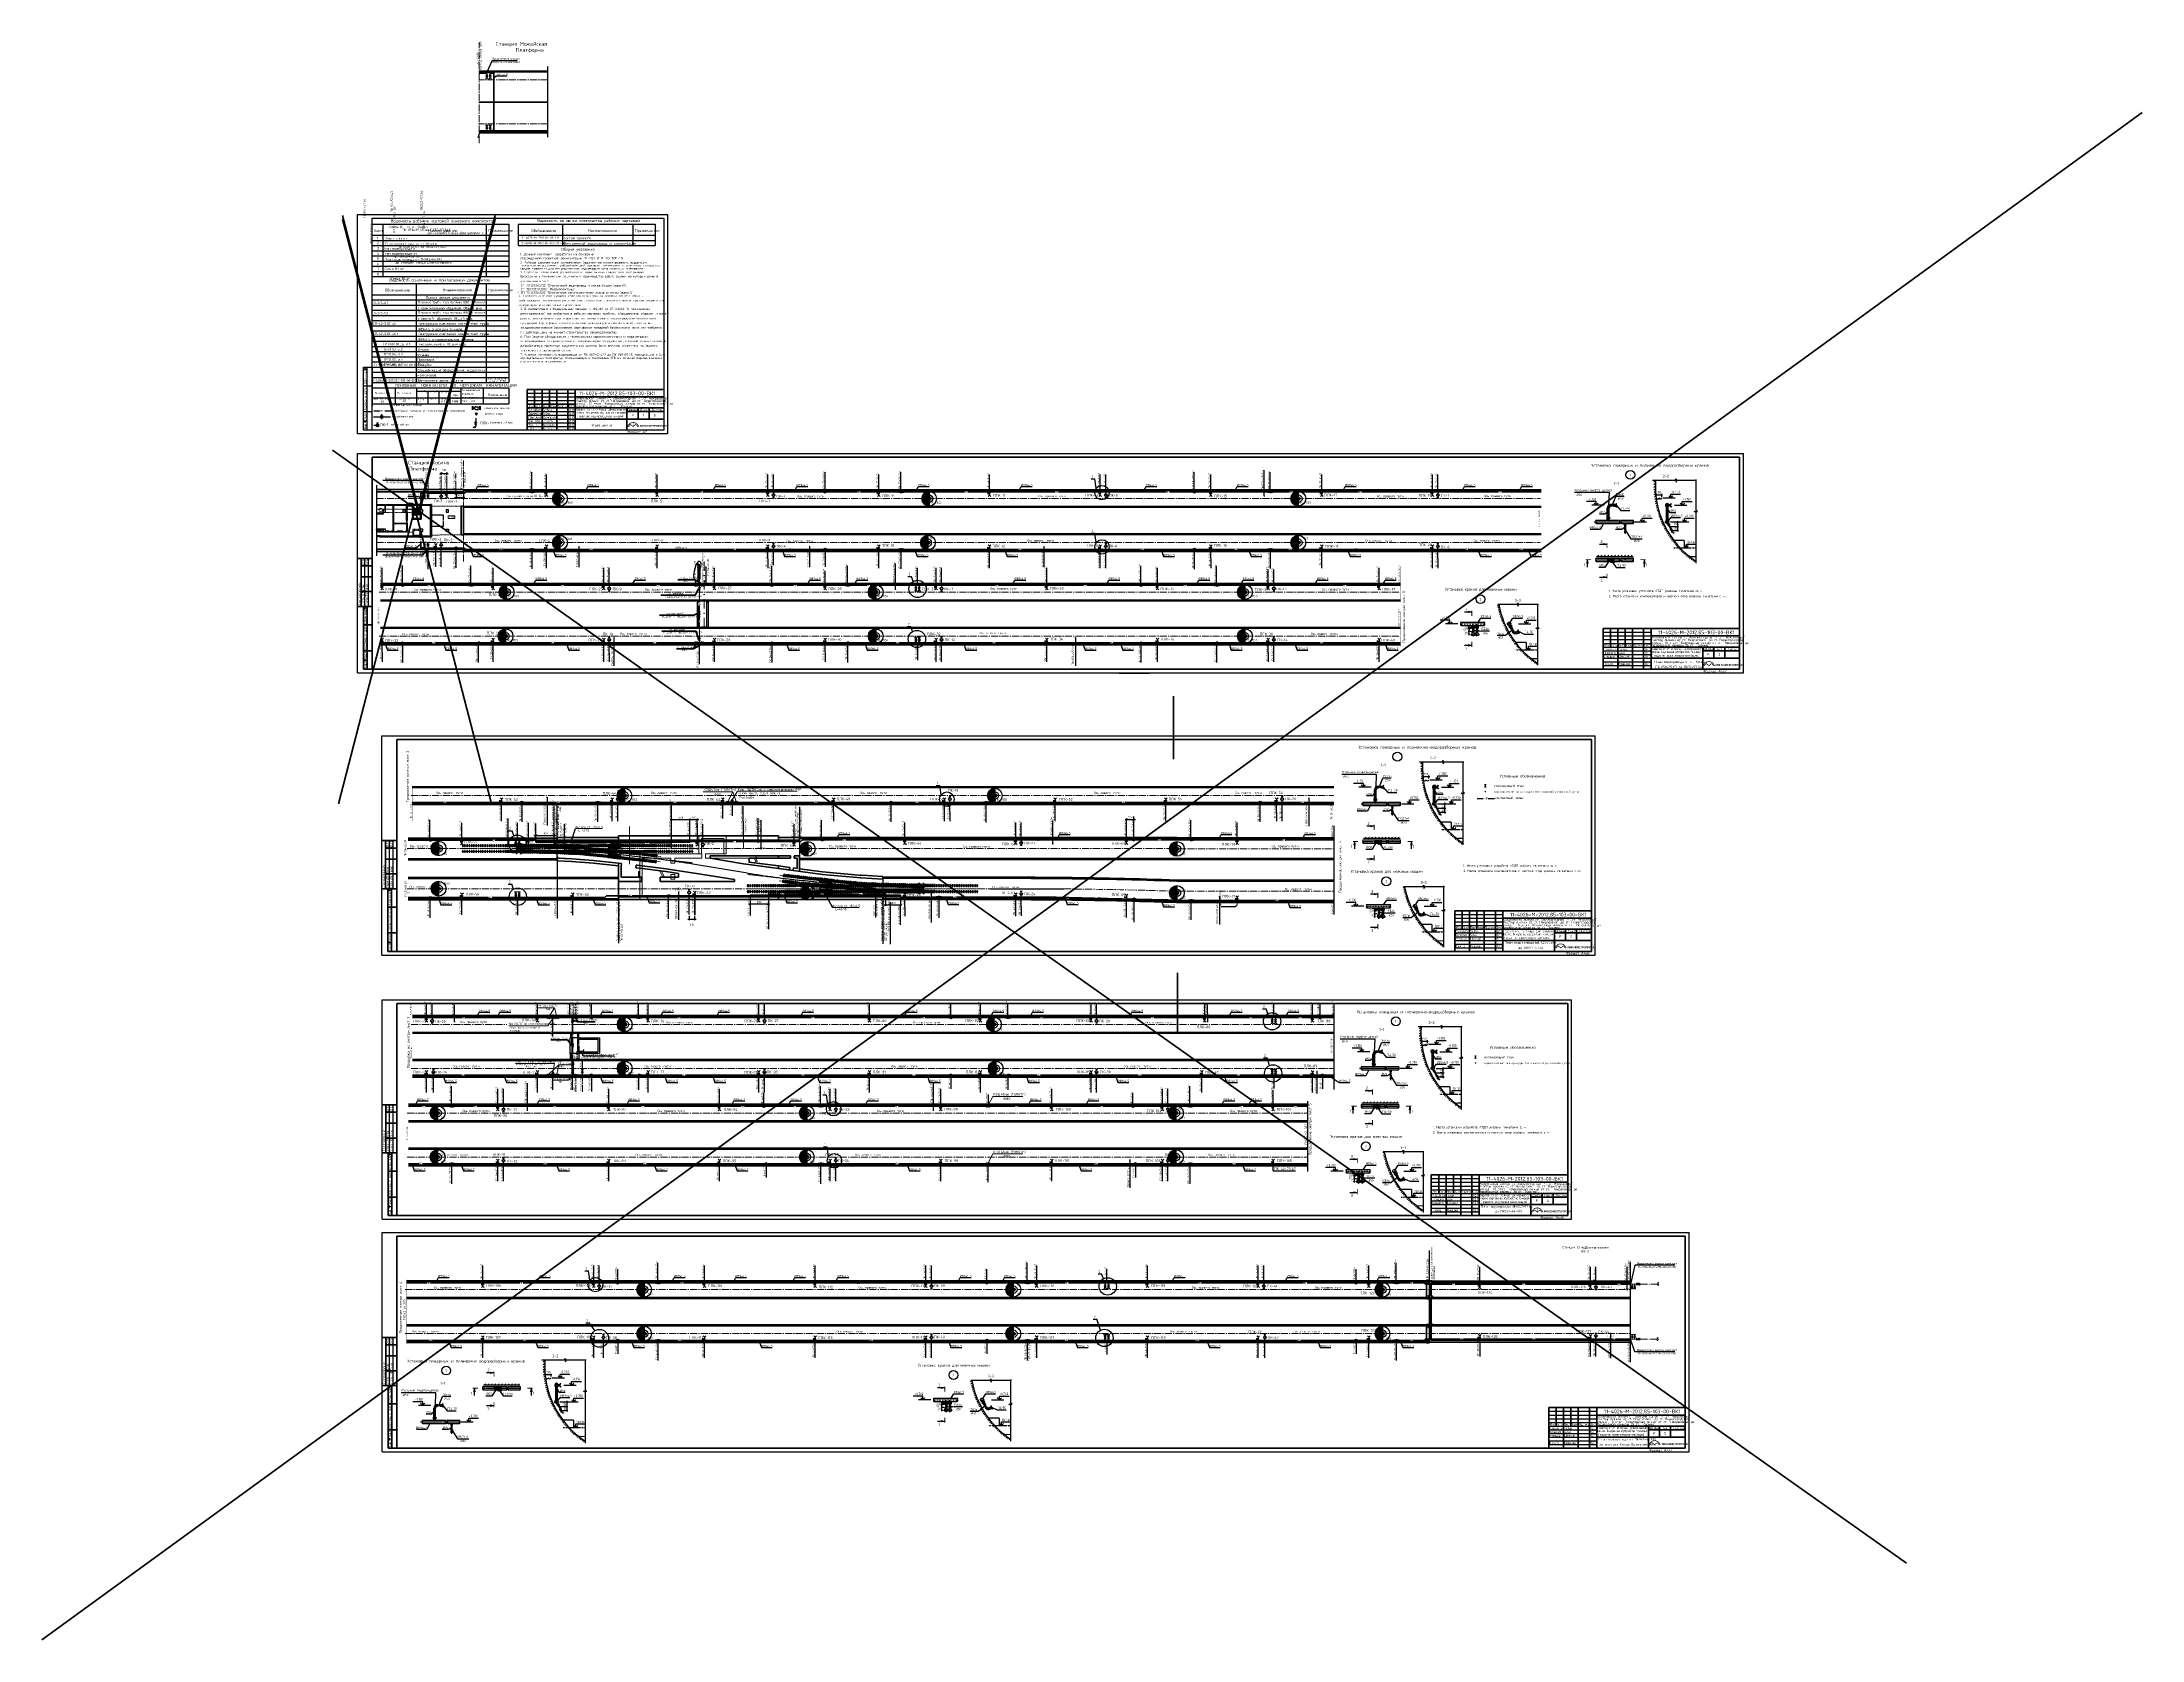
# Paper-space layout 'л2-л8' of a CAD drawing. Header units: millimetres. Extents: x 10032 to 18918, y -3051 to 627.
# Drawn here: x 16074 to 18918, y -2688 to -525 of the extents above; entities that cross this region are included whole.
import ezdxf
from ezdxf.enums import TextEntityAlignment as Align

# ---------------------------------------------------------------- set-up
doc = ezdxf.new("R2010")
doc.units = ezdxf.units.MM
doc.header["$LTSCALE"] = 0.5
for name, pattern in [('CENTER', [2, 1.25, -0.25, 0.25, -0.25]), ('CENTER2', [28.575, 19.05, -3.175, 3.175, -3.175]), ('DASHDOT', [28, 25, -1.5, 0, -1.5]), ('DASHDOTX2', [50.8, 25.4, -12.7, 0, -12.7]), ('DASHED', [0.75, 0.5, -0.25]), ('HIDDEN', [0.375, 0.25, -0.125]), ('Геоподоснова$0$12_5020Ж$0${ Cable   Tele }', [0]), ('ОСЕВАЯ4', [41, 31.5, -4, 0.5, -5])]:
    doc.linetypes.add(name, pattern=pattern)
for name, color, linetype in [('1', 7, 'Continuous'), ('1_NADPIS', 7, 'Continuous'), ('1_ПК_500', 20, 'Continuous'), ('3_KONSTR', 2, 'Continuous'), ('3_RAZMER', 7, 'Continuous'), ('3_Текст', 7, 'Continuous'), ('DIZAIN', 30, 'Continuous'), ('FORMAT', 7, 'Continuous'), ('NADPISI', 110, 'Continuous'), ('OSI', 1, 'Continuous'), ('OTMETKI', 2, 'Continuous'), ('RAZMER', 7, 'Continuous'), ('А_Лестницы', 7, 'Continuous'), ('А_Оси', 1, 'DASHDOT'), ('А_Перегородки', 7, 'Continuous'), ('А_Тонкая', 252, 'Continuous'), ('ВК_конструкции', 7, 'Continuous'), ('ВК_надписи', 7, 'Continuous'), ('ВК_отметки', 9, 'Continuous'), ('ВК_сети', 4, 'Continuous'), ('ГТ_Конструкции', 2, 'Continuous'), ('ГТ_Конструкции_станций', 20, 'Continuous'), ('ГТ_Ось_Пути', 251, 'Continuous'), ('ГТ_Ось_разбивочная', 7, 'Continuous'), ('ГТ_ПК', 2, 'Continuous'), ('ГТ_ПК @ 0.25', 2, 'Continuous'), ('ГТ_ПК @ 0.5', 2, 'Continuous'), ('ГТ_ПК @ 1', 2, 'Continuous'), ('ГТ_ПК @ 2', 2, 'Continuous'), ('ГТ_ПК @ 4', 2, 'Continuous'), ('МИП_Конструкция', 185, 'Continuous'), ('Эл', 41, 'Continuous')]:
    doc.layers.add(name, color=color, linetype=linetype)
for name, color, linetype, lineweight in [('1_fragment_plan', 7, 'Continuous', 30), ('1_PK500', 5, 'Continuous', 35), ('1_конструкция', 5, 'Continuous', 35), ('3_Оси', 242, 'DASHDOT', 20), ('3_Формат', 4, 'Continuous', 60), ('6_В1', 4, 'Continuous', 60), ('_Формат', 7, 'Continuous', 35), ('А_Дизайн', 16, 'Continuous', 20), ('А_Конструкции', 4, 'Continuous', 50), ('А_Конструкции тонк нивид', 140, 'Continuous', 15), ('А_Оборудование', 222, 'Continuous', 25), ('А_Текст', 255, 'Continuous', 20), ('А_Штриховка', 242, 'Continuous', 13), ('АР_Конструкции', 154, 'Continuous', 80), ('АР_Оси', 242, 'CENTER2', 18), ('ВК_К0_Канализация_Водоотв_надп', 94, 'Continuous', 25), ('Сети ВК', 4, 'Continuous', 20)]:
    doc.layers.add(name, color=color, linetype=linetype, lineweight=lineweight)
doc.layers.add('А_Номера помещений', color=7, linetype='Continuous', lineweight=20, true_color=0x000000)
doc.layers.add('А_Площади', color=56, linetype='GOST2.303 3', lineweight=0, plot=False)
doc.layers.add('ГТ_Стрелочный_Перевод', color=6, linetype='Continuous', lineweight=15, transparency=0.5)
doc.styles.add('ARIAL', font='arial.ttf')
doc.styles.add('GOST 2.304', font='CS_Gost2304.shx')
doc.styles.add('mip15', font='romans.shx', dxfattribs={"width": 0.8, "oblique": 15})
doc.styles.add('ROMANS', font='romans.shx', dxfattribs={"width": 0.8, "height": 1.75})
doc.styles.add('RS-3-08', font='romans.shx', dxfattribs={"width": 0.8, "height": 3})
doc.styles.add('RS-30-06', font='romans.shx', dxfattribs={"width": 0.6, "height": 3})
doc.styles.add('RS-35-10', font='romans.shx', dxfattribs={"height": 3.5})
doc.styles.add('ММП', font='isocpeur.ttf', dxfattribs={"width": 0.9})
doc.styles.add('Стандарт ММП', font='isocpeur.ttf')
doc.linetypes.add('GOST2.303 3', pattern='A,0.001,[1,GOST 2.303-68.shx,S=1,R=0,X=0,Y=0],-26', length=26.001)
doc.linetypes.add('ZIGZAG', pattern='A,0.00254,-5.08,[131,ltypeshp.shx,S=5.08,R=0,X=-5.08,Y=0],-10.16,[131,ltypeshp.shx,S=5.08,R=180,X=5.08,Y=0],-5.08', length=20.32254)
doc.linetypes.add('ограждение1', pattern='A,6.35,-2.54,[133,ltypeshp.shx,S=2.54,R=0,X=-2.54,Y=0],-2.54,25.4', length=36.83)
doc.dimstyles.new('M1-100$7', dxfattribs={"dimscale": 100, "dimtxt": 2.5, "dimasz": 2.5, "dimexe": 1, "dimexo": 0, "dimgap": 0.5, "dimtad": 1, "dimdec": 0, "dimdsep": 46, "dimtxsty": 'mip15', "dimblk": 'OBLIQUE', "dimcen": 2.5, "dimclrd": 5, "dimclre": 5, "dimclrt": 7, "dimaunit": 1, "dimadec": 1, "dimazin": 0, "dimtfac": 1, "dimtdec": 0, "dimtmove": 0, "dimatfit": 3, "dimldrblk": 'NONE', "dimfxl": 1, "dimlwd": 25, "dimlwe": 25, "dimarcsym": 0})
doc.dimstyles.new('M1000', dxfattribs={"dimtxt": 3, "dimasz": 2, "dimexe": 1.2, "dimexo": 1.5, "dimgap": 1.3, "dimtad": 1, "dimdec": 0, "dimlfac": 1000, "dimrnd": 1, "dimzin": 0, "dimdsep": 46, "dimtxsty": 'RS-3-08', "dimblk1": 'OBLIQUE', "dimblk2": 'OBLIQUE', "dimsah": 1, "dimcen": 0, "dimdle": 1.2, "dimadec": 0, "dimazin": 0, "dimtfac": 1, "dimtdec": 0, "dimtmove": 2, "dimatfit": 3, "dimldrblk": 'ARCHTICK', "dimfxl": 1, "dimtolj": 1, "dimtzin": 0, "dimarcsym": 0})
doc.dimstyles.new('M200$0', dxfattribs={"dimscale": 0, "dimtxt": 3, "dimasz": 2, "dimexe": 1.2, "dimexo": 1.5, "dimgap": 1.2, "dimtad": 1, "dimdec": 0, "dimlfac": 200, "dimrnd": 1, "dimzin": 0, "dimdsep": 46, "dimtxsty": 'RS-30-06', "dimblk1": 'OBLIQUE', "dimblk2": 'OBLIQUE', "dimsah": 1, "dimcen": 2.5, "dimdle": 2, "dimclrt": 9, "dimadec": 0, "dimazin": 0, "dimtfac": 1, "dimtdec": 0, "dimtmove": 2, "dimatfit": 3, "dimldrblk": 'OBLIQUE', "dimfxl": 1.2, "dimtolj": 1, "dimtzin": 0, "dimarcsym": 0})

# ---------------------------------------------------------------- blocks, each defined once
blk = doc.blocks.new('Логотип')
at = {"layer": 'FORMAT', "color": 172}
for points in [[(-32.5, 6.8, 1, 1, 0), (-32.5, 6.9, 1, 1, -0.788931), (-16, 6.9, 1, 1, 0), (-16, 6.8, 0, 0, 0)], [(-30.9, 6.8, 1, 1, 0), (-30.9, 6.9, 1, 1, -0.168426), (-28.2, 10.6, 0, 0, 0)], [(-20, 10.5, 0.8, 0.8, -0.158796), (-17.6, 6.9, 1, 1, 0), (-17.6, 6.8, 0, 0, 0)]]:
    blk.add_lwpolyline(points, format="xyseb", dxfattribs=at)
for points, const_width in [([(-19.8, 10.7), (-24.2, 7.4), (-28.7, 10.7)], 1), ([(-24.2, 10.1), (-24.2, 14.9)], 0.25), ([(-24.2, 9.2), (-24.2, 9.7)], 0.25), ([(-24.2, 6), (-24.2, 8.8)], 0.25)]:
    blk.add_lwpolyline(points, dxfattribs=dict(at, const_width=const_width))
at = {"layer": 'FORMAT', "color": 172, "const_width": 1}
blk.add_lwpolyline([(-17.6, 6.9, 0.168426), (-20.2, 10.6, 0.168426)], format="xyb", dxfattribs=at)
blk = doc.blocks.new('_on_log')
at = {"color": 172, "xscale": 0.9, "yscale": 0.9, "zscale": 0.9}
blk.add_blockref('Логотип', (-19.8, -1.8), dxfattribs=at)
at = {"layer": 'FORMAT', "color": 7, "insert": (-32.5, 6.9), "char_height": 2.5, "width": 31.813, "attachment_point": 1, "style": 'ARIAL'}
blk.add_mtext('{\\fArial Narrow|b1|i0|c204|p34;МИНСКМЕТРОПРОЕКТ}', dxfattribs=at)
blk = doc.blocks.new('rectangle col')
at = {"layer": 'ГТ_Конструкции_станций'}
blk.add_lwpolyline([(-400, -400), (400, -400), (400, 400), (-400, 400)], close=True, dxfattribs=at)
blk = doc.blocks.new('_Oblique')
at = {"linetype": 'ByBlock', "lineweight": 30}
blk.add_line((-0.5, -0.5), (0.5, 0.5), dxfattribs=at)
blk = doc.blocks.new('ПК')
at = {"layer": 'ГТ_ПК'}
blk.add_hatch(color=0, dxfattribs=at).paths.add_polyline_path([(0, -2.5, 0.414214), (2.5, 0, 0.414214), (0, 2.5)])
at = {"layer": 'ГТ_ПК', "color": 0}
blk.add_line((0, -2.5), (0, 2.5), dxfattribs=at)
blk.add_circle((0, 0), 2.5, dxfattribs=at)
blk = doc.blocks.new('*U459')
at = {"layer": 'ГТ_ПК @ 0.25', "extrusion": (9.32183e-09, 7.72587e-22, 1), "xscale": 0.2500000000000059, "yscale": 0.2500000000000053, "zscale": 0.2500000000000053, "rotation": 180}
blk.add_blockref('ПК', (16775.3, -1143, 0), dxfattribs=at)
at = {"layer": 'ГТ_ПК @ 0.5', "extrusion": (9.32183e-09, 7.72587e-22, 1), "xscale": 0.5000000000000185, "yscale": 0.5000000000000173, "zscale": 0.5000000000000173, "rotation": 180}
blk.add_blockref('ПК', (16775.3, -1143, 0), dxfattribs=at)
at = {"layer": 'ГТ_ПК @ 1', "extrusion": (9.32183e-09, 7.72587e-22, 1), "rotation": 179.9999999999641}
blk.add_blockref('ПК', (16775.3, -1143, 0), dxfattribs=at)
at = {"layer": 'ГТ_ПК @ 2', "extrusion": (9.32183e-09, 7.72587e-22, 1), "xscale": 2.000000000000074, "yscale": 2.000000000000069, "zscale": 2.000000000000069, "rotation": 180}
blk.add_blockref('ПК', (16775.3, -1143, 0), dxfattribs=at)
at = {"layer": 'ГТ_ПК @ 4', "extrusion": (9.32183e-09, 7.72587e-22, 1), "xscale": 4.000000000000095, "yscale": 4.000000000000085, "zscale": 4.000000000000085, "rotation": 180}
blk.add_blockref('ПК', (16775.3, -1143, 0), dxfattribs=at)
blk = doc.blocks.new('*U460')
at = {"layer": 'ГТ_ПК @ 0.25', "extrusion": (9.32183e-09, 7.72587e-22, 1), "xscale": 0.2500000000000059, "yscale": 0.2500000000000053, "zscale": 0.2500000000000053, "rotation": 180}
blk.add_blockref('ПК', (17275.3, -1143, 0), dxfattribs=at)
at = {"layer": 'ГТ_ПК @ 0.5', "extrusion": (9.32183e-09, 7.72587e-22, 1), "xscale": 0.5000000000000185, "yscale": 0.5000000000000173, "zscale": 0.5000000000000173, "rotation": 180}
blk.add_blockref('ПК', (17275.3, -1143, 0), dxfattribs=at)
at = {"layer": 'ГТ_ПК @ 1', "extrusion": (9.32183e-09, 7.72587e-22, 1), "rotation": 179.9999999999641}
blk.add_blockref('ПК', (17275.3, -1143, 0), dxfattribs=at)
at = {"layer": 'ГТ_ПК @ 2', "extrusion": (9.32183e-09, 7.72587e-22, 1), "xscale": 2.000000000000074, "yscale": 2.000000000000069, "zscale": 2.000000000000069, "rotation": 180}
blk.add_blockref('ПК', (17275.3, -1143, 0), dxfattribs=at)
at = {"layer": 'ГТ_ПК @ 4', "extrusion": (9.32183e-09, 7.72587e-22, 1), "xscale": 4.000000000000095, "yscale": 4.000000000000085, "zscale": 4.000000000000085, "rotation": 180}
blk.add_blockref('ПК', (17275.3, -1143, 0), dxfattribs=at)
blk = doc.blocks.new('*U461')
at = {"layer": 'ГТ_ПК @ 0.25', "extrusion": (9.32183e-09, 7.72587e-22, 1), "xscale": 0.2500000000000059, "yscale": 0.2500000000000053, "zscale": 0.2500000000000053, "rotation": 180}
blk.add_blockref('ПК', (17775.3, -1143, 0), dxfattribs=at)
at = {"layer": 'ГТ_ПК @ 0.5', "extrusion": (9.32183e-09, 7.72587e-22, 1), "xscale": 0.5000000000000185, "yscale": 0.5000000000000173, "zscale": 0.5000000000000173, "rotation": 180}
blk.add_blockref('ПК', (17775.3, -1143, 0), dxfattribs=at)
at = {"layer": 'ГТ_ПК @ 1', "extrusion": (9.32183e-09, 7.72587e-22, 1), "rotation": 179.9999999999641}
blk.add_blockref('ПК', (17775.3, -1143, 0), dxfattribs=at)
at = {"layer": 'ГТ_ПК @ 2', "extrusion": (9.32183e-09, 7.72587e-22, 1), "xscale": 2.000000000000074, "yscale": 2.000000000000069, "zscale": 2.000000000000069, "rotation": 180}
blk.add_blockref('ПК', (17775.3, -1143, 0), dxfattribs=at)
at = {"layer": 'ГТ_ПК @ 4', "extrusion": (9.32183e-09, 7.72587e-22, 1), "xscale": 4.000000000000095, "yscale": 4.000000000000085, "zscale": 4.000000000000085, "rotation": 180}
blk.add_blockref('ПК', (17775.3, -1143, 0), dxfattribs=at)
blk = doc.blocks.new('*U462')
at = {"layer": 'ГТ_ПК @ 0.25', "extrusion": (9.32183e-09, 7.72587e-22, 1), "xscale": 0.2500000000000059, "yscale": 0.2500000000000053, "zscale": 0.2500000000000053, "rotation": 180}
blk.add_blockref('ПК', (16703, -1269.6, 0), dxfattribs=at)
at = {"layer": 'ГТ_ПК @ 0.5', "extrusion": (9.32183e-09, 7.72587e-22, 1), "xscale": 0.5000000000000185, "yscale": 0.5000000000000173, "zscale": 0.5000000000000173, "rotation": 180}
blk.add_blockref('ПК', (16703, -1269.6, 0), dxfattribs=at)
at = {"layer": 'ГТ_ПК @ 1', "extrusion": (9.32183e-09, 7.72587e-22, 1), "rotation": 179.9999999999641}
blk.add_blockref('ПК', (16703, -1269.6, 0), dxfattribs=at)
at = {"layer": 'ГТ_ПК @ 2', "extrusion": (9.32183e-09, 7.72587e-22, 1), "xscale": 2.000000000000074, "yscale": 2.000000000000069, "zscale": 2.000000000000069, "rotation": 180}
blk.add_blockref('ПК', (16703, -1269.6, 0), dxfattribs=at)
at = {"layer": 'ГТ_ПК @ 4', "extrusion": (9.32183e-09, 7.72587e-22, 1), "xscale": 4.000000000000095, "yscale": 4.000000000000085, "zscale": 4.000000000000085, "rotation": 180}
blk.add_blockref('ПК', (16703, -1269.6, 0), dxfattribs=at)
blk = doc.blocks.new('*U463')
at = {"layer": 'ГТ_ПК @ 0.25', "extrusion": (9.32183e-09, 7.72587e-22, 1), "xscale": 0.2500000000000059, "yscale": 0.2500000000000053, "zscale": 0.2500000000000053, "rotation": 180}
blk.add_blockref('ПК', (17203, -1269.6, 0), dxfattribs=at)
at = {"layer": 'ГТ_ПК @ 0.5', "extrusion": (9.32183e-09, 7.72587e-22, 1), "xscale": 0.5000000000000185, "yscale": 0.5000000000000173, "zscale": 0.5000000000000173, "rotation": 180}
blk.add_blockref('ПК', (17203, -1269.6, 0), dxfattribs=at)
at = {"layer": 'ГТ_ПК @ 1', "extrusion": (9.32183e-09, 7.72587e-22, 1), "rotation": 179.9999999999641}
blk.add_blockref('ПК', (17203, -1269.6, 0), dxfattribs=at)
at = {"layer": 'ГТ_ПК @ 2', "extrusion": (9.32183e-09, 7.72587e-22, 1), "xscale": 2.000000000000074, "yscale": 2.000000000000069, "zscale": 2.000000000000069, "rotation": 180}
blk.add_blockref('ПК', (17203, -1269.6, 0), dxfattribs=at)
at = {"layer": 'ГТ_ПК @ 4', "extrusion": (9.32183e-09, 7.72587e-22, 1), "xscale": 4.000000000000095, "yscale": 4.000000000000085, "zscale": 4.000000000000085, "rotation": 180}
blk.add_blockref('ПК', (17203, -1269.6, 0), dxfattribs=at)
blk = doc.blocks.new('*U464')
at = {"layer": 'ГТ_ПК @ 0.25', "extrusion": (9.32183e-09, 7.72587e-22, 1), "xscale": 0.2500000000000059, "yscale": 0.2500000000000053, "zscale": 0.2500000000000053, "rotation": 180}
blk.add_blockref('ПК', (17703, -1269.6, 0), dxfattribs=at)
at = {"layer": 'ГТ_ПК @ 0.5', "extrusion": (9.32183e-09, 7.72587e-22, 1), "xscale": 0.5000000000000185, "yscale": 0.5000000000000173, "zscale": 0.5000000000000173, "rotation": 180}
blk.add_blockref('ПК', (17703, -1269.6, 0), dxfattribs=at)
at = {"layer": 'ГТ_ПК @ 1', "extrusion": (9.32183e-09, 7.72587e-22, 1), "rotation": 179.9999999999641}
blk.add_blockref('ПК', (17703, -1269.6, 0), dxfattribs=at)
at = {"layer": 'ГТ_ПК @ 2', "extrusion": (9.32183e-09, 7.72587e-22, 1), "xscale": 2.000000000000074, "yscale": 2.000000000000069, "zscale": 2.000000000000069, "rotation": 180}
blk.add_blockref('ПК', (17703, -1269.6, 0), dxfattribs=at)
at = {"layer": 'ГТ_ПК @ 4', "extrusion": (9.32183e-09, 7.72587e-22, 1), "xscale": 4.000000000000095, "yscale": 4.000000000000085, "zscale": 4.000000000000085, "rotation": 180}
blk.add_blockref('ПК', (17703, -1269.6, 0), dxfattribs=at)
blk = doc.blocks.new('*U465')
at = {"layer": 'ГТ_ПК @ 0.25', "extrusion": (9.32183e-09, 7.72587e-22, 1), "xscale": 0.2500000000000059, "yscale": 0.2500000000000053, "zscale": 0.2500000000000053, "rotation": 180}
blk.add_blockref('ПК', (16610.9, -1616.7, 0), dxfattribs=at)
at = {"layer": 'ГТ_ПК @ 0.5', "extrusion": (9.32183e-09, 7.72587e-22, 1), "xscale": 0.5000000000000185, "yscale": 0.5000000000000173, "zscale": 0.5000000000000173, "rotation": 180}
blk.add_blockref('ПК', (16610.9, -1616.7, 0), dxfattribs=at)
at = {"layer": 'ГТ_ПК @ 1', "extrusion": (9.32183e-09, 7.72587e-22, 1), "rotation": 179.9999999999641}
blk.add_blockref('ПК', (16610.9, -1616.7, 0), dxfattribs=at)
at = {"layer": 'ГТ_ПК @ 2', "extrusion": (9.32183e-09, 7.72587e-22, 1), "xscale": 2.000000000000074, "yscale": 2.000000000000069, "zscale": 2.000000000000069, "rotation": 180}
blk.add_blockref('ПК', (16610.9, -1616.7, 0), dxfattribs=at)
at = {"layer": 'ГТ_ПК @ 4', "extrusion": (9.32183e-09, 7.72587e-22, 1), "xscale": 4.000000000000095, "yscale": 4.000000000000085, "zscale": 4.000000000000085, "rotation": 180}
blk.add_blockref('ПК', (16610.9, -1616.7, 0), dxfattribs=at)
blk = doc.blocks.new('*U466')
at = {"layer": 'ГТ_ПК @ 0.25', "extrusion": (9.32183e-09, 7.72587e-22, 1), "xscale": 0.2500000000000059, "yscale": 0.2500000000000053, "zscale": 0.2500000000000053, "rotation": 180}
blk.add_blockref('ПК', (17110.9, -1617.2, 0), dxfattribs=at)
at = {"layer": 'ГТ_ПК @ 0.5', "extrusion": (9.32183e-09, 7.72587e-22, 1), "xscale": 0.5000000000000185, "yscale": 0.5000000000000173, "zscale": 0.5000000000000173, "rotation": 180}
blk.add_blockref('ПК', (17110.9, -1617.2, 0), dxfattribs=at)
at = {"layer": 'ГТ_ПК @ 1', "extrusion": (9.32183e-09, 7.72587e-22, 1), "rotation": 179.9999999999641}
blk.add_blockref('ПК', (17110.9, -1617.2, 0), dxfattribs=at)
at = {"layer": 'ГТ_ПК @ 2', "extrusion": (9.32183e-09, 7.72587e-22, 1), "xscale": 2.000000000000074, "yscale": 2.000000000000069, "zscale": 2.000000000000069, "rotation": 180}
blk.add_blockref('ПК', (17110.9, -1617.2, 0), dxfattribs=at)
at = {"layer": 'ГТ_ПК @ 4', "extrusion": (9.32183e-09, 7.72587e-22, 1), "xscale": 4.000000000000095, "yscale": 4.000000000000085, "zscale": 4.000000000000085, "rotation": 180}
blk.add_blockref('ПК', (17110.9, -1617.2, 0), dxfattribs=at)
blk = doc.blocks.new('*U467')
at = {"layer": 'ГТ_ПК @ 0.25', "extrusion": (9.32183e-09, 7.72587e-22, 1), "xscale": 0.2500000000000059, "yscale": 0.2500000000000053, "zscale": 0.2500000000000053, "rotation": 180}
blk.add_blockref('ПК', (17610.9, -1617.2, 0), dxfattribs=at)
at = {"layer": 'ГТ_ПК @ 0.5', "extrusion": (9.32183e-09, 7.72587e-22, 1), "xscale": 0.5000000000000185, "yscale": 0.5000000000000173, "zscale": 0.5000000000000173, "rotation": 180}
blk.add_blockref('ПК', (17610.9, -1617.2, 0), dxfattribs=at)
at = {"layer": 'ГТ_ПК @ 1', "extrusion": (9.32183e-09, 7.72587e-22, 1), "rotation": 179.9999999999641}
blk.add_blockref('ПК', (17610.9, -1617.2, 0), dxfattribs=at)
at = {"layer": 'ГТ_ПК @ 2', "extrusion": (9.32183e-09, 7.72587e-22, 1), "xscale": 2.000000000000074, "yscale": 2.000000000000069, "zscale": 2.000000000000069, "rotation": 180}
blk.add_blockref('ПК', (17610.9, -1617.2, 0), dxfattribs=at)
at = {"layer": 'ГТ_ПК @ 4', "extrusion": (9.32183e-09, 7.72587e-22, 1), "xscale": 4.000000000000095, "yscale": 4.000000000000085, "zscale": 4.000000000000085, "rotation": 180}
blk.add_blockref('ПК', (17610.9, -1617.2, 0), dxfattribs=at)
blk = doc.blocks.new('*U468')
at = {"layer": 'ГТ_ПК @ 0.25', "extrusion": (9.32183e-09, 7.72587e-22, 1), "xscale": 0.2500000000000059, "yscale": 0.2500000000000053, "zscale": 0.2500000000000053, "rotation": 180}
blk.add_blockref('ПК', (16863, -1854.9, 0), dxfattribs=at)
at = {"layer": 'ГТ_ПК @ 0.5', "extrusion": (9.32183e-09, 7.72587e-22, 1), "xscale": 0.5000000000000185, "yscale": 0.5000000000000173, "zscale": 0.5000000000000173, "rotation": 180}
blk.add_blockref('ПК', (16863, -1854.9, 0), dxfattribs=at)
at = {"layer": 'ГТ_ПК @ 1', "extrusion": (9.32183e-09, 7.72587e-22, 1), "rotation": 179.9999999999641}
blk.add_blockref('ПК', (16863, -1854.9, 0), dxfattribs=at)
at = {"layer": 'ГТ_ПК @ 2', "extrusion": (9.32183e-09, 7.72587e-22, 1), "xscale": 2.000000000000074, "yscale": 2.000000000000069, "zscale": 2.000000000000069, "rotation": 180}
blk.add_blockref('ПК', (16863, -1854.9, 0), dxfattribs=at)
at = {"layer": 'ГТ_ПК @ 4', "extrusion": (9.32183e-09, 7.72587e-22, 1), "xscale": 4.000000000000095, "yscale": 4.000000000000085, "zscale": 4.000000000000085, "rotation": 180}
blk.add_blockref('ПК', (16863, -1854.9, 0), dxfattribs=at)
blk = doc.blocks.new('*U469')
at = {"layer": 'ГТ_ПК @ 0.25', "extrusion": (9.32183e-09, 7.72587e-22, 1), "xscale": 0.2500000000000059, "yscale": 0.2500000000000053, "zscale": 0.2500000000000053, "rotation": 180}
blk.add_blockref('ПК', (17363, -1854.9, 0), dxfattribs=at)
at = {"layer": 'ГТ_ПК @ 0.5', "extrusion": (9.32183e-09, 7.72587e-22, 1), "xscale": 0.5000000000000185, "yscale": 0.5000000000000173, "zscale": 0.5000000000000173, "rotation": 180}
blk.add_blockref('ПК', (17363, -1854.9, 0), dxfattribs=at)
at = {"layer": 'ГТ_ПК @ 1', "extrusion": (9.32183e-09, 7.72587e-22, 1), "rotation": 179.9999999999641}
blk.add_blockref('ПК', (17363, -1854.9, 0), dxfattribs=at)
at = {"layer": 'ГТ_ПК @ 2', "extrusion": (9.32183e-09, 7.72587e-22, 1), "xscale": 2.000000000000074, "yscale": 2.000000000000069, "zscale": 2.000000000000069, "rotation": 180}
blk.add_blockref('ПК', (17363, -1854.9, 0), dxfattribs=at)
at = {"layer": 'ГТ_ПК @ 4', "extrusion": (9.32183e-09, 7.72587e-22, 1), "xscale": 4.000000000000095, "yscale": 4.000000000000085, "zscale": 4.000000000000085, "rotation": 180}
blk.add_blockref('ПК', (17363, -1854.9, 0), dxfattribs=at)
blk = doc.blocks.new('*U470')
at = {"layer": 'ГТ_ПК @ 0.25', "extrusion": (9.32183e-09, 7.72587e-22, 1), "xscale": 0.2500000000000059, "yscale": 0.2500000000000053, "zscale": 0.2500000000000053, "rotation": 180}
blk.add_blockref('ПК', (16609.6, -1974.8, 0), dxfattribs=at)
at = {"layer": 'ГТ_ПК @ 0.5', "extrusion": (9.32183e-09, 7.72587e-22, 1), "xscale": 0.5000000000000185, "yscale": 0.5000000000000173, "zscale": 0.5000000000000173, "rotation": 180}
blk.add_blockref('ПК', (16609.6, -1974.8, 0), dxfattribs=at)
at = {"layer": 'ГТ_ПК @ 1', "extrusion": (9.32183e-09, 7.72587e-22, 1), "rotation": 179.9999999999641}
blk.add_blockref('ПК', (16609.6, -1974.8, 0), dxfattribs=at)
at = {"layer": 'ГТ_ПК @ 2', "extrusion": (9.32183e-09, 7.72587e-22, 1), "xscale": 2.000000000000074, "yscale": 2.000000000000069, "zscale": 2.000000000000069, "rotation": 180}
blk.add_blockref('ПК', (16609.6, -1974.8, 0), dxfattribs=at)
at = {"layer": 'ГТ_ПК @ 4', "extrusion": (9.32183e-09, 7.72587e-22, 1), "xscale": 4.000000000000095, "yscale": 4.000000000000085, "zscale": 4.000000000000085, "rotation": 180}
blk.add_blockref('ПК', (16609.6, -1974.8, 0), dxfattribs=at)
blk = doc.blocks.new('*U471')
at = {"layer": 'ГТ_ПК @ 0.25', "extrusion": (9.32183e-09, 7.72587e-22, 1), "xscale": 0.2500000000000059, "yscale": 0.2500000000000053, "zscale": 0.2500000000000053, "rotation": 180}
blk.add_blockref('ПК', (17109.6, -1974.8, 0), dxfattribs=at)
at = {"layer": 'ГТ_ПК @ 0.5', "extrusion": (9.32183e-09, 7.72587e-22, 1), "xscale": 0.5000000000000185, "yscale": 0.5000000000000173, "zscale": 0.5000000000000173, "rotation": 180}
blk.add_blockref('ПК', (17109.6, -1974.8, 0), dxfattribs=at)
at = {"layer": 'ГТ_ПК @ 1', "extrusion": (9.32183e-09, 7.72587e-22, 1), "rotation": 179.9999999999641}
blk.add_blockref('ПК', (17109.6, -1974.8, 0), dxfattribs=at)
at = {"layer": 'ГТ_ПК @ 2', "extrusion": (9.32183e-09, 7.72587e-22, 1), "xscale": 2.000000000000074, "yscale": 2.000000000000069, "zscale": 2.000000000000069, "rotation": 180}
blk.add_blockref('ПК', (17109.6, -1974.8, 0), dxfattribs=at)
at = {"layer": 'ГТ_ПК @ 4', "extrusion": (9.32183e-09, 7.72587e-22, 1), "xscale": 4.000000000000095, "yscale": 4.000000000000085, "zscale": 4.000000000000085, "rotation": 180}
blk.add_blockref('ПК', (17109.6, -1974.8, 0), dxfattribs=at)
blk = doc.blocks.new('*U472')
at = {"layer": 'ГТ_ПК @ 0.25', "extrusion": (9.32183e-09, 7.72587e-22, 1), "xscale": 0.2500000000000059, "yscale": 0.2500000000000053, "zscale": 0.2500000000000053, "rotation": 180}
blk.add_blockref('ПК', (17609.6, -1974.8, 0), dxfattribs=at)
at = {"layer": 'ГТ_ПК @ 0.5', "extrusion": (9.32183e-09, 7.72587e-22, 1), "xscale": 0.5000000000000185, "yscale": 0.5000000000000173, "zscale": 0.5000000000000173, "rotation": 180}
blk.add_blockref('ПК', (17609.6, -1974.8, 0), dxfattribs=at)
at = {"layer": 'ГТ_ПК @ 1', "extrusion": (9.32183e-09, 7.72587e-22, 1), "rotation": 179.9999999999641}
blk.add_blockref('ПК', (17609.6, -1974.8, 0), dxfattribs=at)
at = {"layer": 'ГТ_ПК @ 2', "extrusion": (9.32183e-09, 7.72587e-22, 1), "xscale": 2.000000000000074, "yscale": 2.000000000000069, "zscale": 2.000000000000069, "rotation": 180}
blk.add_blockref('ПК', (17609.6, -1974.8, 0), dxfattribs=at)
at = {"layer": 'ГТ_ПК @ 4', "extrusion": (9.32183e-09, 7.72587e-22, 1), "xscale": 4.000000000000095, "yscale": 4.000000000000085, "zscale": 4.000000000000085, "rotation": 180}
blk.add_blockref('ПК', (17609.6, -1974.8, 0), dxfattribs=at)
blk = doc.blocks.new('*U473')
at = {"layer": 'ГТ_ПК @ 0.25', "extrusion": (9.32183e-09, 7.72587e-22, 1), "xscale": 0.2500000000000059, "yscale": 0.2500000000000053, "zscale": 0.2500000000000053, "rotation": 180}
blk.add_blockref('ПК', (16889.3, -2213.9, 0), dxfattribs=at)
at = {"layer": 'ГТ_ПК @ 0.5', "extrusion": (9.32183e-09, 7.72587e-22, 1), "xscale": 0.5000000000000185, "yscale": 0.5000000000000173, "zscale": 0.5000000000000173, "rotation": 180}
blk.add_blockref('ПК', (16889.3, -2213.9, 0), dxfattribs=at)
at = {"layer": 'ГТ_ПК @ 1', "extrusion": (9.32183e-09, 7.72587e-22, 1), "rotation": 179.9999999999641}
blk.add_blockref('ПК', (16889.3, -2213.9, 0), dxfattribs=at)
at = {"layer": 'ГТ_ПК @ 2', "extrusion": (9.32183e-09, 7.72587e-22, 1), "xscale": 2.000000000000074, "yscale": 2.000000000000069, "zscale": 2.000000000000069, "rotation": 180}
blk.add_blockref('ПК', (16889.3, -2213.9, 0), dxfattribs=at)
at = {"layer": 'ГТ_ПК @ 4', "extrusion": (9.32183e-09, 7.72587e-22, 1), "xscale": 4.000000000000095, "yscale": 4.000000000000085, "zscale": 4.000000000000085, "rotation": 180}
blk.add_blockref('ПК', (16889.3, -2213.9, 0), dxfattribs=at)
blk = doc.blocks.new('*U474')
at = {"layer": 'ГТ_ПК @ 0.25', "extrusion": (9.32183e-09, 7.72587e-22, 1), "xscale": 0.2500000000000059, "yscale": 0.2500000000000053, "zscale": 0.2500000000000053, "rotation": 180}
blk.add_blockref('ПК', (17389.3, -2213.9, 0), dxfattribs=at)
at = {"layer": 'ГТ_ПК @ 0.5', "extrusion": (9.32183e-09, 7.72587e-22, 1), "xscale": 0.5000000000000185, "yscale": 0.5000000000000173, "zscale": 0.5000000000000173, "rotation": 180}
blk.add_blockref('ПК', (17389.3, -2213.9, 0), dxfattribs=at)
at = {"layer": 'ГТ_ПК @ 1', "extrusion": (9.32183e-09, 7.72587e-22, 1), "rotation": 179.9999999999641}
blk.add_blockref('ПК', (17389.3, -2213.9, 0), dxfattribs=at)
at = {"layer": 'ГТ_ПК @ 2', "extrusion": (9.32183e-09, 7.72587e-22, 1), "xscale": 2.000000000000074, "yscale": 2.000000000000069, "zscale": 2.000000000000069, "rotation": 180}
blk.add_blockref('ПК', (17389.3, -2213.9, 0), dxfattribs=at)
at = {"layer": 'ГТ_ПК @ 4', "extrusion": (9.32183e-09, 7.72587e-22, 1), "xscale": 4.000000000000095, "yscale": 4.000000000000085, "zscale": 4.000000000000085, "rotation": 180}
blk.add_blockref('ПК', (17389.3, -2213.9, 0), dxfattribs=at)
blk = doc.blocks.new('*U475')
at = {"layer": 'ГТ_ПК @ 0.25', "extrusion": (9.32183e-09, 7.72587e-22, 1), "xscale": 0.2500000000000059, "yscale": 0.2500000000000053, "zscale": 0.2500000000000053, "rotation": 180}
blk.add_blockref('ПК', (17889.3, -2213.9, 0), dxfattribs=at)
at = {"layer": 'ГТ_ПК @ 0.5', "extrusion": (9.32183e-09, 7.72587e-22, 1), "xscale": 0.5000000000000185, "yscale": 0.5000000000000173, "zscale": 0.5000000000000173, "rotation": 180}
blk.add_blockref('ПК', (17889.3, -2213.9, 0), dxfattribs=at)
at = {"layer": 'ГТ_ПК @ 1', "extrusion": (9.32183e-09, 7.72587e-22, 1), "rotation": 179.9999999999641}
blk.add_blockref('ПК', (17889.3, -2213.9, 0), dxfattribs=at)
at = {"layer": 'ГТ_ПК @ 2', "extrusion": (9.32183e-09, 7.72587e-22, 1), "xscale": 2.000000000000074, "yscale": 2.000000000000069, "zscale": 2.000000000000069, "rotation": 180}
blk.add_blockref('ПК', (17889.3, -2213.9, 0), dxfattribs=at)
at = {"layer": 'ГТ_ПК @ 4', "extrusion": (9.32183e-09, 7.72587e-22, 1), "xscale": 4.000000000000095, "yscale": 4.000000000000085, "zscale": 4.000000000000085, "rotation": 180}
blk.add_blockref('ПК', (17889.3, -2213.9, 0), dxfattribs=at)
blk = doc.blocks.new('*U476')
at = {"layer": 'ГТ_ПК @ 0.25', "extrusion": (9.32183e-09, 7.72587e-22, 1), "xscale": 0.2500000000000059, "yscale": 0.2500000000000053, "zscale": 0.2500000000000053, "rotation": 180}
blk.add_blockref('ПК', (16775.3, -1202.6, 0), dxfattribs=at)
at = {"layer": 'ГТ_ПК @ 0.5', "extrusion": (9.32183e-09, 7.72587e-22, 1), "xscale": 0.5000000000000185, "yscale": 0.5000000000000173, "zscale": 0.5000000000000173, "rotation": 180}
blk.add_blockref('ПК', (16775.3, -1202.6, 0), dxfattribs=at)
at = {"layer": 'ГТ_ПК @ 1', "extrusion": (9.32183e-09, 7.72587e-22, 1), "rotation": 179.9999999999641}
blk.add_blockref('ПК', (16775.3, -1202.6, 0), dxfattribs=at)
at = {"layer": 'ГТ_ПК @ 2', "extrusion": (9.32183e-09, 7.72587e-22, 1), "xscale": 2.000000000000074, "yscale": 2.000000000000069, "zscale": 2.000000000000069, "rotation": 180}
blk.add_blockref('ПК', (16775.3, -1202.6, 0), dxfattribs=at)
at = {"layer": 'ГТ_ПК @ 4', "extrusion": (9.32183e-09, 7.72587e-22, 1), "xscale": 4.000000000000095, "yscale": 4.000000000000085, "zscale": 4.000000000000085, "rotation": 180}
blk.add_blockref('ПК', (16775.3, -1202.6, 0), dxfattribs=at)
blk = doc.blocks.new('*U477')
at = {"layer": 'ГТ_ПК @ 0.25', "extrusion": (9.32183e-09, 7.72587e-22, 1), "xscale": 0.2500000000000059, "yscale": 0.2500000000000053, "zscale": 0.2500000000000053, "rotation": 180}
blk.add_blockref('ПК', (17273.6, -1202.6, 0), dxfattribs=at)
at = {"layer": 'ГТ_ПК @ 0.5', "extrusion": (9.32183e-09, 7.72587e-22, 1), "xscale": 0.5000000000000185, "yscale": 0.5000000000000173, "zscale": 0.5000000000000173, "rotation": 180}
blk.add_blockref('ПК', (17273.6, -1202.6, 0), dxfattribs=at)
at = {"layer": 'ГТ_ПК @ 1', "extrusion": (9.32183e-09, 7.72587e-22, 1), "rotation": 179.9999999999641}
blk.add_blockref('ПК', (17273.6, -1202.6, 0), dxfattribs=at)
at = {"layer": 'ГТ_ПК @ 2', "extrusion": (9.32183e-09, 7.72587e-22, 1), "xscale": 2.000000000000074, "yscale": 2.000000000000069, "zscale": 2.000000000000069, "rotation": 180}
blk.add_blockref('ПК', (17273.6, -1202.6, 0), dxfattribs=at)
at = {"layer": 'ГТ_ПК @ 4', "extrusion": (9.32183e-09, 7.72587e-22, 1), "xscale": 4.000000000000095, "yscale": 4.000000000000085, "zscale": 4.000000000000085, "rotation": 180}
blk.add_blockref('ПК', (17273.6, -1202.6, 0), dxfattribs=at)
blk = doc.blocks.new('*U478')
at = {"layer": 'ГТ_ПК @ 0.25', "extrusion": (9.32183e-09, 7.72587e-22, 1), "xscale": 0.2500000000000059, "yscale": 0.2500000000000053, "zscale": 0.2500000000000053, "rotation": 180}
blk.add_blockref('ПК', (17775.3, -1202.6, 0), dxfattribs=at)
at = {"layer": 'ГТ_ПК @ 0.5', "extrusion": (9.32183e-09, 7.72587e-22, 1), "xscale": 0.5000000000000185, "yscale": 0.5000000000000173, "zscale": 0.5000000000000173, "rotation": 180}
blk.add_blockref('ПК', (17775.3, -1202.6, 0), dxfattribs=at)
at = {"layer": 'ГТ_ПК @ 1', "extrusion": (9.32183e-09, 7.72587e-22, 1), "rotation": 179.9999999999641}
blk.add_blockref('ПК', (17775.3, -1202.6, 0), dxfattribs=at)
at = {"layer": 'ГТ_ПК @ 2', "extrusion": (9.32183e-09, 7.72587e-22, 1), "xscale": 2.000000000000074, "yscale": 2.000000000000069, "zscale": 2.000000000000069, "rotation": 180}
blk.add_blockref('ПК', (17775.3, -1202.6, 0), dxfattribs=at)
at = {"layer": 'ГТ_ПК @ 4', "extrusion": (9.32183e-09, 7.72587e-22, 1), "xscale": 4.000000000000095, "yscale": 4.000000000000085, "zscale": 4.000000000000085, "rotation": 180}
blk.add_blockref('ПК', (17775.3, -1202.6, 0), dxfattribs=at)
blk = doc.blocks.new('*U479')
at = {"layer": 'ГТ_ПК @ 0.25', "extrusion": (9.32183e-09, 7.72587e-22, 1), "xscale": 0.2500000000000059, "yscale": 0.2500000000000053, "zscale": 0.2500000000000053, "rotation": 180}
blk.add_blockref('ПК', (16701.6, -1329.2, 0), dxfattribs=at)
at = {"layer": 'ГТ_ПК @ 0.5', "extrusion": (9.32183e-09, 7.72587e-22, 1), "xscale": 0.5000000000000185, "yscale": 0.5000000000000173, "zscale": 0.5000000000000173, "rotation": 180}
blk.add_blockref('ПК', (16701.6, -1329.2, 0), dxfattribs=at)
at = {"layer": 'ГТ_ПК @ 1', "extrusion": (9.32183e-09, 7.72587e-22, 1), "rotation": 179.9999999999641}
blk.add_blockref('ПК', (16701.6, -1329.2, 0), dxfattribs=at)
at = {"layer": 'ГТ_ПК @ 2', "extrusion": (9.32183e-09, 7.72587e-22, 1), "xscale": 2.000000000000074, "yscale": 2.000000000000069, "zscale": 2.000000000000069, "rotation": 180}
blk.add_blockref('ПК', (16701.6, -1329.2, 0), dxfattribs=at)
at = {"layer": 'ГТ_ПК @ 4', "extrusion": (9.32183e-09, 7.72587e-22, 1), "xscale": 4.000000000000095, "yscale": 4.000000000000085, "zscale": 4.000000000000085, "rotation": 180}
blk.add_blockref('ПК', (16701.6, -1329.2, 0), dxfattribs=at)
blk = doc.blocks.new('*U480')
at = {"layer": 'ГТ_ПК @ 0.25', "extrusion": (9.32183e-09, 7.72587e-22, 1), "xscale": 0.2500000000000059, "yscale": 0.2500000000000053, "zscale": 0.2500000000000053, "rotation": 180}
blk.add_blockref('ПК', (17203, -1329.2, 0), dxfattribs=at)
at = {"layer": 'ГТ_ПК @ 0.5', "extrusion": (9.32183e-09, 7.72587e-22, 1), "xscale": 0.5000000000000185, "yscale": 0.5000000000000173, "zscale": 0.5000000000000173, "rotation": 180}
blk.add_blockref('ПК', (17203, -1329.2, 0), dxfattribs=at)
at = {"layer": 'ГТ_ПК @ 1', "extrusion": (9.32183e-09, 7.72587e-22, 1), "rotation": 179.9999999999641}
blk.add_blockref('ПК', (17203, -1329.2, 0), dxfattribs=at)
at = {"layer": 'ГТ_ПК @ 2', "extrusion": (9.32183e-09, 7.72587e-22, 1), "xscale": 2.000000000000074, "yscale": 2.000000000000069, "zscale": 2.000000000000069, "rotation": 180}
blk.add_blockref('ПК', (17203, -1329.2, 0), dxfattribs=at)
at = {"layer": 'ГТ_ПК @ 4', "extrusion": (9.32183e-09, 7.72587e-22, 1), "xscale": 4.000000000000095, "yscale": 4.000000000000085, "zscale": 4.000000000000085, "rotation": 180}
blk.add_blockref('ПК', (17203, -1329.2, 0), dxfattribs=at)
blk = doc.blocks.new('*U481')
at = {"layer": 'ГТ_ПК @ 0.25', "extrusion": (9.32183e-09, 7.72587e-22, 1), "xscale": 0.2500000000000059, "yscale": 0.2500000000000053, "zscale": 0.2500000000000053, "rotation": 180}
blk.add_blockref('ПК', (17703, -1329.2, 0), dxfattribs=at)
at = {"layer": 'ГТ_ПК @ 0.5', "extrusion": (9.32183e-09, 7.72587e-22, 1), "xscale": 0.5000000000000185, "yscale": 0.5000000000000173, "zscale": 0.5000000000000173, "rotation": 180}
blk.add_blockref('ПК', (17703, -1329.2, 0), dxfattribs=at)
at = {"layer": 'ГТ_ПК @ 1', "extrusion": (9.32183e-09, 7.72587e-22, 1), "rotation": 179.9999999999641}
blk.add_blockref('ПК', (17703, -1329.2, 0), dxfattribs=at)
at = {"layer": 'ГТ_ПК @ 2', "extrusion": (9.32183e-09, 7.72587e-22, 1), "xscale": 2.000000000000074, "yscale": 2.000000000000069, "zscale": 2.000000000000069, "rotation": 180}
blk.add_blockref('ПК', (17703, -1329.2, 0), dxfattribs=at)
at = {"layer": 'ГТ_ПК @ 4', "extrusion": (9.32183e-09, 7.72587e-22, 1), "xscale": 4.000000000000095, "yscale": 4.000000000000085, "zscale": 4.000000000000085, "rotation": 180}
blk.add_blockref('ПК', (17703, -1329.2, 0), dxfattribs=at)
blk = doc.blocks.new('*U482')
at = {"layer": 'ГТ_ПК @ 0.25', "extrusion": (9.32183e-09, 7.72587e-22, 1), "xscale": 0.2500000000000059, "yscale": 0.2500000000000053, "zscale": 0.2500000000000053, "rotation": 180}
blk.add_blockref('ПК', (16862.7, -1545, 0), dxfattribs=at)
at = {"layer": 'ГТ_ПК @ 0.5', "extrusion": (9.32183e-09, 7.72587e-22, 1), "xscale": 0.5000000000000185, "yscale": 0.5000000000000173, "zscale": 0.5000000000000173, "rotation": 180}
blk.add_blockref('ПК', (16862.7, -1545, 0), dxfattribs=at)
at = {"layer": 'ГТ_ПК @ 1', "extrusion": (9.32183e-09, 7.72587e-22, 1), "rotation": 179.9999999999641}
blk.add_blockref('ПК', (16862.7, -1545, 0), dxfattribs=at)
at = {"layer": 'ГТ_ПК @ 2', "extrusion": (9.32183e-09, 7.72587e-22, 1), "xscale": 2.000000000000074, "yscale": 2.000000000000069, "zscale": 2.000000000000069, "rotation": 180}
blk.add_blockref('ПК', (16862.7, -1545, 0), dxfattribs=at)
at = {"layer": 'ГТ_ПК @ 4', "extrusion": (9.32183e-09, 7.72587e-22, 1), "xscale": 4.000000000000095, "yscale": 4.000000000000085, "zscale": 4.000000000000085, "rotation": 180}
blk.add_blockref('ПК', (16862.7, -1545, 0), dxfattribs=at)
blk = doc.blocks.new('*U483')
at = {"layer": 'ГТ_ПК @ 0.25', "extrusion": (9.32183e-09, 7.72587e-22, 1), "xscale": 0.2500000000000059, "yscale": 0.2500000000000053, "zscale": 0.2500000000000053, "rotation": 180}
blk.add_blockref('ПК', (17364.3, -1545, 0), dxfattribs=at)
at = {"layer": 'ГТ_ПК @ 0.5', "extrusion": (9.32183e-09, 7.72587e-22, 1), "xscale": 0.5000000000000185, "yscale": 0.5000000000000173, "zscale": 0.5000000000000173, "rotation": 180}
blk.add_blockref('ПК', (17364.3, -1545, 0), dxfattribs=at)
at = {"layer": 'ГТ_ПК @ 1', "extrusion": (9.32183e-09, 7.72587e-22, 1), "rotation": 179.9999999999641}
blk.add_blockref('ПК', (17364.3, -1545, 0), dxfattribs=at)
at = {"layer": 'ГТ_ПК @ 2', "extrusion": (9.32183e-09, 7.72587e-22, 1), "xscale": 2.000000000000074, "yscale": 2.000000000000069, "zscale": 2.000000000000069, "rotation": 180}
blk.add_blockref('ПК', (17364.3, -1545, 0), dxfattribs=at)
at = {"layer": 'ГТ_ПК @ 4', "extrusion": (9.32183e-09, 7.72587e-22, 1), "xscale": 4.000000000000095, "yscale": 4.000000000000085, "zscale": 4.000000000000085, "rotation": 180}
blk.add_blockref('ПК', (17364.3, -1545, 0), dxfattribs=at)
blk = doc.blocks.new('*U484')
at = {"layer": 'ГТ_ПК @ 0.25', "extrusion": (9.32183e-09, 7.72587e-22, 1), "xscale": 0.2500000000000059, "yscale": 0.2500000000000053, "zscale": 0.2500000000000053, "rotation": 180}
blk.add_blockref('ПК', (16610.9, -1671.1, 0), dxfattribs=at)
at = {"layer": 'ГТ_ПК @ 0.5', "extrusion": (9.32183e-09, 7.72587e-22, 1), "xscale": 0.5000000000000185, "yscale": 0.5000000000000173, "zscale": 0.5000000000000173, "rotation": 180}
blk.add_blockref('ПК', (16610.9, -1671.1, 0), dxfattribs=at)
at = {"layer": 'ГТ_ПК @ 1', "extrusion": (9.32183e-09, 7.72587e-22, 1), "rotation": 179.9999999999641}
blk.add_blockref('ПК', (16610.9, -1671.1, 0), dxfattribs=at)
at = {"layer": 'ГТ_ПК @ 2', "extrusion": (9.32183e-09, 7.72587e-22, 1), "xscale": 2.000000000000074, "yscale": 2.000000000000069, "zscale": 2.000000000000069, "rotation": 180}
blk.add_blockref('ПК', (16610.9, -1671.1, 0), dxfattribs=at)
at = {"layer": 'ГТ_ПК @ 4', "extrusion": (9.32183e-09, 7.72587e-22, 1), "xscale": 4.000000000000095, "yscale": 4.000000000000085, "zscale": 4.000000000000085, "rotation": 180}
blk.add_blockref('ПК', (16610.9, -1671.1, 0), dxfattribs=at)
blk = doc.blocks.new('*U485')
at = {"layer": 'ГТ_ПК @ 0.25', "extrusion": (9.32183e-09, 7.72587e-22, 1), "xscale": 0.2500000000000059, "yscale": 0.2500000000000053, "zscale": 0.2500000000000053, "rotation": 180}
blk.add_blockref('ПК', (17110.9, -1676.8, 0), dxfattribs=at)
at = {"layer": 'ГТ_ПК @ 0.5', "extrusion": (9.32183e-09, 7.72587e-22, 1), "xscale": 0.5000000000000185, "yscale": 0.5000000000000173, "zscale": 0.5000000000000173, "rotation": 180}
blk.add_blockref('ПК', (17110.9, -1676.8, 0), dxfattribs=at)
at = {"layer": 'ГТ_ПК @ 1', "extrusion": (9.32183e-09, 7.72587e-22, 1), "rotation": 179.9999999999641}
blk.add_blockref('ПК', (17110.9, -1676.8, 0), dxfattribs=at)
at = {"layer": 'ГТ_ПК @ 2', "extrusion": (9.32183e-09, 7.72587e-22, 1), "xscale": 2.000000000000074, "yscale": 2.000000000000069, "zscale": 2.000000000000069, "rotation": 180}
blk.add_blockref('ПК', (17110.9, -1676.8, 0), dxfattribs=at)
at = {"layer": 'ГТ_ПК @ 4', "extrusion": (9.32183e-09, 7.72587e-22, 1), "xscale": 4.000000000000095, "yscale": 4.000000000000085, "zscale": 4.000000000000085, "rotation": 180}
blk.add_blockref('ПК', (17110.9, -1676.8, 0), dxfattribs=at)
blk = doc.blocks.new('*U486')
at = {"layer": 'ГТ_ПК @ 0.25', "extrusion": (9.32183e-09, 7.72587e-22, 1), "xscale": 0.2500000000000059, "yscale": 0.2500000000000053, "zscale": 0.2500000000000053, "rotation": 180}
blk.add_blockref('ПК', (17610.9, -1676.8, 0), dxfattribs=at)
at = {"layer": 'ГТ_ПК @ 0.5', "extrusion": (9.32183e-09, 7.72587e-22, 1), "xscale": 0.5000000000000185, "yscale": 0.5000000000000173, "zscale": 0.5000000000000173, "rotation": 180}
blk.add_blockref('ПК', (17610.9, -1676.8, 0), dxfattribs=at)
at = {"layer": 'ГТ_ПК @ 1', "extrusion": (9.32183e-09, 7.72587e-22, 1), "rotation": 179.9999999999641}
blk.add_blockref('ПК', (17610.9, -1676.8, 0), dxfattribs=at)
at = {"layer": 'ГТ_ПК @ 2', "extrusion": (9.32183e-09, 7.72587e-22, 1), "xscale": 2.000000000000074, "yscale": 2.000000000000069, "zscale": 2.000000000000069, "rotation": 180}
blk.add_blockref('ПК', (17610.9, -1676.8, 0), dxfattribs=at)
at = {"layer": 'ГТ_ПК @ 4', "extrusion": (9.32183e-09, 7.72587e-22, 1), "xscale": 4.000000000000095, "yscale": 4.000000000000085, "zscale": 4.000000000000085, "rotation": 180}
blk.add_blockref('ПК', (17610.9, -1676.8, 0), dxfattribs=at)
blk = doc.blocks.new('*U487')
at = {"layer": 'ГТ_ПК @ 0.25', "extrusion": (9.32183e-09, 7.72587e-22, 1), "xscale": 0.2500000000000059, "yscale": 0.2500000000000053, "zscale": 0.2500000000000053, "rotation": 180}
blk.add_blockref('ПК', (16863, -1914.5, 0), dxfattribs=at)
at = {"layer": 'ГТ_ПК @ 0.5', "extrusion": (9.32183e-09, 7.72587e-22, 1), "xscale": 0.5000000000000185, "yscale": 0.5000000000000173, "zscale": 0.5000000000000173, "rotation": 180}
blk.add_blockref('ПК', (16863, -1914.5, 0), dxfattribs=at)
at = {"layer": 'ГТ_ПК @ 1', "extrusion": (9.32183e-09, 7.72587e-22, 1), "rotation": 179.9999999999641}
blk.add_blockref('ПК', (16863, -1914.5, 0), dxfattribs=at)
at = {"layer": 'ГТ_ПК @ 2', "extrusion": (9.32183e-09, 7.72587e-22, 1), "xscale": 2.000000000000074, "yscale": 2.000000000000069, "zscale": 2.000000000000069, "rotation": 180}
blk.add_blockref('ПК', (16863, -1914.5, 0), dxfattribs=at)
at = {"layer": 'ГТ_ПК @ 4', "extrusion": (9.32183e-09, 7.72587e-22, 1), "xscale": 4.000000000000095, "yscale": 4.000000000000085, "zscale": 4.000000000000085, "rotation": 180}
blk.add_blockref('ПК', (16863, -1914.5, 0), dxfattribs=at)
blk = doc.blocks.new('*U488')
at = {"layer": 'ГТ_ПК @ 0.25', "extrusion": (9.32183e-09, 7.72587e-22, 1), "xscale": 0.2500000000000059, "yscale": 0.2500000000000053, "zscale": 0.2500000000000053, "rotation": 180}
blk.add_blockref('ПК', (17365.5, -1914.5, 0), dxfattribs=at)
at = {"layer": 'ГТ_ПК @ 0.5', "extrusion": (9.32183e-09, 7.72587e-22, 1), "xscale": 0.5000000000000185, "yscale": 0.5000000000000173, "zscale": 0.5000000000000173, "rotation": 180}
blk.add_blockref('ПК', (17365.5, -1914.5, 0), dxfattribs=at)
at = {"layer": 'ГТ_ПК @ 1', "extrusion": (9.32183e-09, 7.72587e-22, 1), "rotation": 179.9999999999641}
blk.add_blockref('ПК', (17365.5, -1914.5, 0), dxfattribs=at)
at = {"layer": 'ГТ_ПК @ 2', "extrusion": (9.32183e-09, 7.72587e-22, 1), "xscale": 2.000000000000074, "yscale": 2.000000000000069, "zscale": 2.000000000000069, "rotation": 180}
blk.add_blockref('ПК', (17365.5, -1914.5, 0), dxfattribs=at)
at = {"layer": 'ГТ_ПК @ 4', "extrusion": (9.32183e-09, 7.72587e-22, 1), "xscale": 4.000000000000095, "yscale": 4.000000000000085, "zscale": 4.000000000000085, "rotation": 180}
blk.add_blockref('ПК', (17365.5, -1914.5, 0), dxfattribs=at)
blk = doc.blocks.new('*U489')
at = {"layer": 'ГТ_ПК @ 0.25', "extrusion": (9.32183e-09, 7.72587e-22, 1), "xscale": 0.2500000000000059, "yscale": 0.2500000000000053, "zscale": 0.2500000000000053, "rotation": 180}
blk.add_blockref('ПК', (16609.6, -2034.4, 0), dxfattribs=at)
at = {"layer": 'ГТ_ПК @ 0.5', "extrusion": (9.32183e-09, 7.72587e-22, 1), "xscale": 0.5000000000000185, "yscale": 0.5000000000000173, "zscale": 0.5000000000000173, "rotation": 180}
blk.add_blockref('ПК', (16609.6, -2034.4, 0), dxfattribs=at)
at = {"layer": 'ГТ_ПК @ 1', "extrusion": (9.32183e-09, 7.72587e-22, 1), "rotation": 179.9999999999641}
blk.add_blockref('ПК', (16609.6, -2034.4, 0), dxfattribs=at)
at = {"layer": 'ГТ_ПК @ 2', "extrusion": (9.32183e-09, 7.72587e-22, 1), "xscale": 2.000000000000074, "yscale": 2.000000000000069, "zscale": 2.000000000000069, "rotation": 180}
blk.add_blockref('ПК', (16609.6, -2034.4, 0), dxfattribs=at)
at = {"layer": 'ГТ_ПК @ 4', "extrusion": (9.32183e-09, 7.72587e-22, 1), "xscale": 4.000000000000095, "yscale": 4.000000000000085, "zscale": 4.000000000000085, "rotation": 180}
blk.add_blockref('ПК', (16609.6, -2034.4, 0), dxfattribs=at)
blk = doc.blocks.new('*U490')
at = {"layer": 'ГТ_ПК @ 0.25', "extrusion": (9.32183e-09, 7.72587e-22, 1), "xscale": 0.2500000000000059, "yscale": 0.2500000000000053, "zscale": 0.2500000000000053, "rotation": 180}
blk.add_blockref('ПК', (17109.6, -2034.4, 0), dxfattribs=at)
at = {"layer": 'ГТ_ПК @ 0.5', "extrusion": (9.32183e-09, 7.72587e-22, 1), "xscale": 0.5000000000000185, "yscale": 0.5000000000000173, "zscale": 0.5000000000000173, "rotation": 180}
blk.add_blockref('ПК', (17109.6, -2034.4, 0), dxfattribs=at)
at = {"layer": 'ГТ_ПК @ 1', "extrusion": (9.32183e-09, 7.72587e-22, 1), "rotation": 179.9999999999641}
blk.add_blockref('ПК', (17109.6, -2034.4, 0), dxfattribs=at)
at = {"layer": 'ГТ_ПК @ 2', "extrusion": (9.32183e-09, 7.72587e-22, 1), "xscale": 2.000000000000074, "yscale": 2.000000000000069, "zscale": 2.000000000000069, "rotation": 180}
blk.add_blockref('ПК', (17109.6, -2034.4, 0), dxfattribs=at)
at = {"layer": 'ГТ_ПК @ 4', "extrusion": (9.32183e-09, 7.72587e-22, 1), "xscale": 4.000000000000095, "yscale": 4.000000000000085, "zscale": 4.000000000000085, "rotation": 180}
blk.add_blockref('ПК', (17109.6, -2034.4, 0), dxfattribs=at)
blk = doc.blocks.new('*U491')
at = {"layer": 'ГТ_ПК @ 0.25', "extrusion": (9.32183e-09, 7.72587e-22, 1), "xscale": 0.2500000000000059, "yscale": 0.2500000000000053, "zscale": 0.2500000000000053, "rotation": 180}
blk.add_blockref('ПК', (17609.6, -2034.4, 0), dxfattribs=at)
at = {"layer": 'ГТ_ПК @ 0.5', "extrusion": (9.32183e-09, 7.72587e-22, 1), "xscale": 0.5000000000000185, "yscale": 0.5000000000000173, "zscale": 0.5000000000000173, "rotation": 180}
blk.add_blockref('ПК', (17609.6, -2034.4, 0), dxfattribs=at)
at = {"layer": 'ГТ_ПК @ 1', "extrusion": (9.32183e-09, 7.72587e-22, 1), "rotation": 179.9999999999641}
blk.add_blockref('ПК', (17609.6, -2034.4, 0), dxfattribs=at)
at = {"layer": 'ГТ_ПК @ 2', "extrusion": (9.32183e-09, 7.72587e-22, 1), "xscale": 2.000000000000074, "yscale": 2.000000000000069, "zscale": 2.000000000000069, "rotation": 180}
blk.add_blockref('ПК', (17609.6, -2034.4, 0), dxfattribs=at)
at = {"layer": 'ГТ_ПК @ 4', "extrusion": (9.32183e-09, 7.72587e-22, 1), "xscale": 4.000000000000095, "yscale": 4.000000000000085, "zscale": 4.000000000000085, "rotation": 180}
blk.add_blockref('ПК', (17609.6, -2034.4, 0), dxfattribs=at)
blk = doc.blocks.new('*U492')
at = {"layer": 'ГТ_ПК @ 0.25', "extrusion": (9.32183e-09, 7.72587e-22, 1), "xscale": 0.2500000000000059, "yscale": 0.2500000000000053, "zscale": 0.2500000000000053, "rotation": 180}
blk.add_blockref('ПК', (16889.3, -2273.5, 0), dxfattribs=at)
at = {"layer": 'ГТ_ПК @ 0.5', "extrusion": (9.32183e-09, 7.72587e-22, 1), "xscale": 0.5000000000000185, "yscale": 0.5000000000000173, "zscale": 0.5000000000000173, "rotation": 180}
blk.add_blockref('ПК', (16889.3, -2273.5, 0), dxfattribs=at)
at = {"layer": 'ГТ_ПК @ 1', "extrusion": (9.32183e-09, 7.72587e-22, 1), "rotation": 179.9999999999641}
blk.add_blockref('ПК', (16889.3, -2273.5, 0), dxfattribs=at)
at = {"layer": 'ГТ_ПК @ 2', "extrusion": (9.32183e-09, 7.72587e-22, 1), "xscale": 2.000000000000074, "yscale": 2.000000000000069, "zscale": 2.000000000000069, "rotation": 180}
blk.add_blockref('ПК', (16889.3, -2273.5, 0), dxfattribs=at)
at = {"layer": 'ГТ_ПК @ 4', "extrusion": (9.32183e-09, 7.72587e-22, 1), "xscale": 4.000000000000095, "yscale": 4.000000000000085, "zscale": 4.000000000000085, "rotation": 180}
blk.add_blockref('ПК', (16889.3, -2273.5, 0), dxfattribs=at)
blk = doc.blocks.new('*U493')
at = {"layer": 'ГТ_ПК @ 0.25', "extrusion": (9.32183e-09, 7.72587e-22, 1), "xscale": 0.2500000000000059, "yscale": 0.2500000000000053, "zscale": 0.2500000000000053, "rotation": 180}
blk.add_blockref('ПК', (17389.3, -2273.5, 0), dxfattribs=at)
at = {"layer": 'ГТ_ПК @ 0.5', "extrusion": (9.32183e-09, 7.72587e-22, 1), "xscale": 0.5000000000000185, "yscale": 0.5000000000000173, "zscale": 0.5000000000000173, "rotation": 180}
blk.add_blockref('ПК', (17389.3, -2273.5, 0), dxfattribs=at)
at = {"layer": 'ГТ_ПК @ 1', "extrusion": (9.32183e-09, 7.72587e-22, 1), "rotation": 179.9999999999641}
blk.add_blockref('ПК', (17389.3, -2273.5, 0), dxfattribs=at)
at = {"layer": 'ГТ_ПК @ 2', "extrusion": (9.32183e-09, 7.72587e-22, 1), "xscale": 2.000000000000074, "yscale": 2.000000000000069, "zscale": 2.000000000000069, "rotation": 180}
blk.add_blockref('ПК', (17389.3, -2273.5, 0), dxfattribs=at)
at = {"layer": 'ГТ_ПК @ 4', "extrusion": (9.32183e-09, 7.72587e-22, 1), "xscale": 4.000000000000095, "yscale": 4.000000000000085, "zscale": 4.000000000000085, "rotation": 180}
blk.add_blockref('ПК', (17389.3, -2273.5, 0), dxfattribs=at)
blk = doc.blocks.new('*U494')
at = {"layer": 'ГТ_ПК @ 0.25', "extrusion": (9.32183e-09, 7.72587e-22, 1), "xscale": 0.2500000000000059, "yscale": 0.2500000000000053, "zscale": 0.2500000000000053, "rotation": 180}
blk.add_blockref('ПК', (17889.3, -2273.5, 0), dxfattribs=at)
at = {"layer": 'ГТ_ПК @ 0.5', "extrusion": (9.32183e-09, 7.72587e-22, 1), "xscale": 0.5000000000000185, "yscale": 0.5000000000000173, "zscale": 0.5000000000000173, "rotation": 180}
blk.add_blockref('ПК', (17889.3, -2273.5, 0), dxfattribs=at)
at = {"layer": 'ГТ_ПК @ 1', "extrusion": (9.32183e-09, 7.72587e-22, 1), "rotation": 179.9999999999641}
blk.add_blockref('ПК', (17889.3, -2273.5, 0), dxfattribs=at)
at = {"layer": 'ГТ_ПК @ 2', "extrusion": (9.32183e-09, 7.72587e-22, 1), "xscale": 2.000000000000074, "yscale": 2.000000000000069, "zscale": 2.000000000000069, "rotation": 180}
blk.add_blockref('ПК', (17889.3, -2273.5, 0), dxfattribs=at)
at = {"layer": 'ГТ_ПК @ 4', "extrusion": (9.32183e-09, 7.72587e-22, 1), "xscale": 4.000000000000095, "yscale": 4.000000000000085, "zscale": 4.000000000000085, "rotation": 180}
blk.add_blockref('ПК', (17889.3, -2273.5, 0), dxfattribs=at)
blk = doc.blocks.new('*U36')
at = {"color": 5, "linetype": 'Continuous', "lineweight": 30}
for p, q in [((-150, 0), (-150, -1163)), ((150, 0), (150, -1163)), ((-150, 0), (150, 0)), ((-150, -1163), (150, -1163))]:
    blk.add_line(p, q, dxfattribs=at)
at = {"color": 5, "linetype": 'CENTER', "ltscale": 0.1}
blk.add_line((0, 0), (0, -1163), dxfattribs=at)
blk = doc.blocks.new('A$C388A38031')
at = {"color": 56, "linetype": 'Continuous', "lineweight": 30}
for p, q in [((-150, 0), (150, 0)), ((-150, 0), (-150, -965)), ((150, 0), (150, -965)), ((-150, -965), (150, -965))]:
    blk.add_line(p, q, dxfattribs=at)
at = {"color": 5, "linetype": 'CENTER', "ltscale": 0.1}
blk.add_line((0, 0), (0, -965), dxfattribs=at)
blk = doc.blocks.new('*U35')
at = {"color": 56, "linetype": 'Continuous', "lineweight": 30}
for p, q in [((-150, 0), (150, 0)), ((-150, 0), (-150, -965)), ((150, 0), (150, -965)), ((-150, -965), (150, -965))]:
    blk.add_line(p, q, dxfattribs=at)
at = {"color": 5, "linetype": 'CENTER', "ltscale": 0.1}
blk.add_line((0, 0), (0, -965), dxfattribs=at)
blk = doc.blocks.new('A$C790A12DC')
at = {"color": 6, "linetype": 'Continuous', "lineweight": 30}
for p, q in [((-51, 0), (248, 0)), ((-51, 0), (-51, -465)), ((248, -465), (248, 0)), ((-51, -465), (248, -465))]:
    blk.add_line(p, q, dxfattribs=at)
at = {"color": 5, "linetype": 'CENTER', "ltscale": 0.1}
for p, q in [((98, 0), (98, -195)), ((95, -229), (98, -232)), ((95, -236), (98, -232)), ((102, -229), (98, -232)), ((102, -236), (98, -232)), ((98, -270), (98, -465))]:
    blk.add_line(p, q, dxfattribs=at)
blk = doc.blocks.new('A$C4FF04E42')
at = {"color": 1, "linetype": 'Continuous', "lineweight": 30}
for p, q in [((-51, 0), (248, 0)), ((-51, 0), (-51, -640)), ((248, 0), (248, -640)), ((-51, -640), (248, -640))]:
    blk.add_line(p, q, dxfattribs=at)
at = {"color": 5, "linetype": 'CENTER', "ltscale": 0.1}
for p, q in [((98, 0), (98, -282)), ((105, -325), (92, -315)), ((105, -315), (92, -325)), ((98, -358), (98, -640))]:
    blk.add_line(p, q, dxfattribs=at)
blk = doc.blocks.new('10093')
at = {"lineweight": 9}
for p, q in [((-28320, 760), (-34887, 760)), ((-28320, 760), (-28320, 817)), ((-28320, 760), (-28320, 817)), ((-28320, 703), (-28320, 760)), ((-28320, 703), (-28320, 760)), ((-28312, 760), (-28312, 817)), ((-28312, 760), (-28312, 817)), ((-28312, 703), (-28312, 760)), ((-28312, 703), (-28312, 760)), ((-15812, 760), (-28312, 760)), ((-15812, 760), (-15812, 817)), ((-15812, 703), (-15812, 760)), ((-15812, 760), (-3312, 760)), ((-14358, 715), (-15329, 668)), ((-13602, 716), (-14358, 716)), ((-13602, 716), (-12846, 716)), ((-12846, 716), (-11875, 670)), ((-3312, 760), (-3312, 817)), ((-3312, 703), (-3312, 760)), ((-3304, 760), (-3304, 817)), ((-3304, 703), (-3304, 760)), ((-3304, 760), (2723, 760)), ((-3276, 209), (-3280, 266)), ((-3273, 153), (-3276, 209)), ((-3268, 210), (-3272, 266)), ((-3265, 153), (-3268, 210)), ((2723, 760), (2723, 817)), ((2723, 703), (2723, 760)), ((2723, 760), (12458, 760)), ((4155, 579), (4155, 636)), ((4155, 523), (4155, 579)), ((4160, 579), (4160, 636)), ((4160, 523), (4160, 579)), ((15223, 760), (12458, 760)), ((12937, 760), (12937, 1342)), ((15223, 760), (15223, 817)), ((15223, 703), (15223, 760)), ((15231, 760), (15231, 817)), ((15231, 703), (15231, 760)), ((15231, 760), (27731, 760)), ((27731, 690), (27731, 830)), ((27733, 690), (27733, 830)), ((-28320, -760), (-34887, -760)), ((-28320, -760), (-28320, -703)), ((-28320, -760), (-28320, -703)), ((-28320, -817), (-28320, -760)), ((-28320, -817), (-28320, -760)), ((-28312, -760), (-28312, -703)), ((-28312, -760), (-28312, -703)), ((-28312, -817), (-28312, -760)), ((-28312, -817), (-28312, -760)), ((-15812, -760), (-28312, -760)), ((-15799, -991), (-26088, -2134)), ((-15627, -2501), (-25922, -3645)), ((-15812, -760), (-15812, -703)), ((-15812, -817), (-15812, -760)), ((-13722, -760), (-15812, -760)), ((-15799, -991), (-15805, -935)), ((-13722, -760), (-15799, -991)), ((-15793, -1047), (-15799, -991)), ((-15627, -2501), (-15633, -2445)), ((-14960, -2427), (-15627, -2501)), ((-15621, -2557), (-15627, -2501)), ((-13149, -696), (-15463, -696)), ((-13149, -760), (-15440, -1015)), ((-14187, -2297), (-15157, -2358)), ((-13554, -2271), (-14960, -2427)), ((-13435, -2213), (-14187, -2297)), ((-11807, -2076), (-13554, -2271)), ((-13435, -2213), (-12684, -2130)), ((-11975, -565), (-13149, -696)), ((-11220, -760), (-13149, -760)), ((-12684, -2129), (-11725, -1975)), ((-11240, -485), (-11246, -428)), ((-11234, -541), (-11240, -485)), ((-11220, -760), (-11220, -703)), ((-11220, -817), (-11220, -760)), ((-3226, -760), (-11220, -760)), ((-3226, -760), (-3226, -703)), ((-3226, -817), (-3226, -760)), ((-3218, -760), (-3218, -703)), ((-3218, -817), (-3218, -760)), ((4155, -760), (-3218, -760)), ((-3185, -1309), (-3189, -1252)), ((-3181, -1365), (-3185, -1309)), ((-3177, -1308), (-3181, -1252)), ((-3174, -1365), (-3177, -1308)), ((-1, 0), (45, -52)), ((2726, -997), (2724, -941)), ((2729, -1054), (2726, -997)), ((4155, -760), (4155, -703)), ((4155, -817), (4155, -760)), ((4160, -760), (12459, -609)), ((4160, -760), (4160, -703)), ((4160, -817), (4160, -760)), ((12470, -764), (15223, -760)), ((15223, -760), (15223, -703)), ((15223, -817), (15223, -760)), ((15231, -760), (15231, -703)), ((15231, -817), (15231, -760)), ((15231, -760), (27731, -760)), ((27731, -830), (27731, -690)), ((27733, -830), (27733, -690))]:
    blk.add_line(p, q, dxfattribs=at)
at = {"color": 5, "linetype": 'CENTER', "lineweight": 9, "ltscale": 0.25}
for p, q in [((-34887, 0), (27795, 0)), ((-1, 0), (-34674, -3853))]:
    blk.add_line(p, q, dxfattribs=at)
at = {"color": 1, "lineweight": 9}
for p, q in [((-17961, -2905), (-17977, -2762)), ((-17439, -2847), (-17455, -2704)), ((-16912, -2789), (-16928, -2646)), ((-16385, -2730), (-16401, -2587)), ((-10940, -1982), (-10906, -2300))]:
    blk.add_line(p, q, dxfattribs=at)
at = {"lineweight": 9, "ltscale": 100}
for points in [[(-34679, 493), (-34688, 1116, -0.4184808), (-34662, 1143), (-34481, 1143, -0.4184808), (-34455, 1116), (-34464, 493)], [(-34461, 722), (-34464, 493, -0.4099592), (-34490, 468), (-34653, 468, -0.4099592), (-34679, 493), (-34682, 722)], [(-34668, 494), (-34677, 1117, -0.4184808), (-34662, 1132), (-34481, 1132, -0.4184808), (-34466, 1117), (-34475, 494)], [(-34653, 479, -0.4099592), (-34668, 494), (-34671, 722)], [(-34483, 491), (-34484, 1100, 0.4135051), (-34489, 1105), (-34654, 1105, 0.4135051), (-34659, 1100), (-34660, 491)], [(-34659, 722), (-34660, 490, 0.4149224), (-34655, 485), (-34488, 485, 0.4149224), (-34483, 490), (-34484, 722)], [(-34472, 722), (-34475, 494, -0.4099592), (-34490, 479), (-34653, 479)], [(-34069, 493), (-34078, 1116, -0.4184808), (-34052, 1143), (-33871, 1143, -0.4184808), (-33845, 1116), (-33854, 493)], [(-33851, 722), (-33854, 493, -0.4099592), (-33880, 468), (-34043, 468, -0.4099592), (-34069, 493), (-34072, 722)], [(-34058, 494), (-34067, 1117, -0.4184808), (-34052, 1132), (-33871, 1132, -0.4184808), (-33856, 1117), (-33865, 494)], [(-34043, 479, -0.4099592), (-34058, 494), (-34061, 722)], [(-33873, 491), (-33874, 1100, 0.4135051), (-33879, 1105), (-34044, 1105, 0.4135051), (-34049, 1100), (-34050, 491)], [(-34049, 722), (-34050, 490, 0.4149224), (-34045, 485), (-33878, 485, 0.4149224), (-33873, 490), (-33874, 722)], [(-33862, 722), (-33865, 494, -0.4099592), (-33880, 479), (-34043, 479)], [(-33459, 493), (-33468, 1116, -0.4184808), (-33442, 1143), (-33261, 1143, -0.4184808), (-33235, 1116), (-33244, 493)], [(-33241, 722), (-33244, 493, -0.4099592), (-33270, 468), (-33433, 468, -0.4099592), (-33459, 493), (-33462, 722)], [(-33448, 494), (-33457, 1117, -0.4184808), (-33442, 1132), (-33261, 1132, -0.4184808), (-33246, 1117), (-33255, 494)], [(-33433, 479, -0.4099592), (-33448, 494), (-33451, 722)], [(-33263, 491), (-33264, 1100, 0.4135051), (-33269, 1105), (-33434, 1105, 0.4135051), (-33439, 1100), (-33440, 491)], [(-33439, 722), (-33440, 490, 0.4149224), (-33435, 485), (-33268, 485, 0.4149224), (-33263, 490), (-33264, 722)], [(-33252, 722), (-33255, 494, -0.4099592), (-33270, 479), (-33433, 479)], [(-32849, 493), (-32858, 1116, -0.4184808), (-32832, 1143), (-32651, 1143, -0.4184808), (-32625, 1116), (-32634, 493)], [(-32631, 722), (-32634, 493, -0.4099592), (-32660, 468), (-32823, 468, -0.4099592), (-32849, 493), (-32852, 722)], [(-32838, 494), (-32847, 1117, -0.4184808), (-32832, 1132), (-32651, 1132, -0.4184808), (-32636, 1117), (-32645, 494)], [(-32823, 479, -0.4099592), (-32838, 494), (-32841, 722)], [(-32653, 491), (-32654, 1100, 0.4135051), (-32659, 1105), (-32824, 1105, 0.4135051), (-32829, 1100), (-32830, 491)], [(-32829, 722), (-32830, 490, 0.4149224), (-32825, 485), (-32658, 485, 0.4149224), (-32653, 490), (-32654, 722)], [(-32642, 722), (-32645, 494, -0.4099592), (-32660, 479), (-32823, 479)], [(-32239, 493), (-32248, 1116, -0.4184808), (-32222, 1143), (-32041, 1143, -0.4184808), (-32015, 1116), (-32024, 493)], [(-32021, 722), (-32024, 493, -0.4099592), (-32050, 468), (-32213, 468, -0.4099592), (-32239, 493), (-32242, 722)], [(-32228, 494), (-32237, 1117, -0.4184808), (-32222, 1132), (-32041, 1132, -0.4184808), (-32026, 1117), (-32035, 494)], [(-32213, 479, -0.4099592), (-32228, 494), (-32231, 722)], [(-32043, 491), (-32044, 1100, 0.4135051), (-32049, 1105), (-32214, 1105, 0.4135051), (-32219, 1100), (-32220, 491)], [(-32219, 722), (-32220, 490, 0.4149224), (-32215, 485), (-32048, 485, 0.4149224), (-32043, 490), (-32044, 722)], [(-32032, 722), (-32035, 494, -0.4099592), (-32050, 479), (-32213, 479)], [(-31629, 493), (-31638, 1116, -0.4184808), (-31612, 1143), (-31431, 1143, -0.4184808), (-31405, 1116), (-31414, 493)], [(-31411, 722), (-31414, 493, -0.4099592), (-31440, 468), (-31603, 468, -0.4099592), (-31629, 493), (-31632, 722)], [(-31618, 494), (-31627, 1117, -0.4184808), (-31612, 1132), (-31431, 1132, -0.4184808), (-31416, 1117), (-31425, 494)], [(-31603, 479, -0.4099592), (-31618, 494), (-31621, 722)], [(-31433, 491), (-31434, 1100, 0.4135051), (-31439, 1105), (-31604, 1105, 0.4135051), (-31609, 1100), (-31610, 491)], [(-31609, 722), (-31610, 490, 0.4149224), (-31605, 485), (-31438, 485, 0.4149224), (-31433, 490), (-31434, 722)], [(-31422, 722), (-31425, 494, -0.4099592), (-31440, 479), (-31603, 479)], [(-31019, 493), (-31028, 1116, -0.4184808), (-31002, 1143), (-30821, 1143, -0.4184808), (-30795, 1116), (-30804, 493)], [(-30801, 722), (-30804, 493, -0.4099592), (-30830, 468), (-30993, 468, -0.4099592), (-31019, 493), (-31022, 722)], [(-31008, 494), (-31017, 1117, -0.4184808), (-31002, 1132), (-30821, 1132, -0.4184808), (-30806, 1117), (-30815, 494)], [(-30993, 479, -0.4099592), (-31008, 494), (-31011, 722)], [(-30823, 491), (-30824, 1100, 0.4135051), (-30829, 1105), (-30994, 1105, 0.4135051), (-30999, 1100), (-31000, 491)], [(-30999, 722), (-31000, 490, 0.4149224), (-30995, 485), (-30828, 485, 0.4149224), (-30823, 490), (-30824, 722)], [(-30812, 722), (-30815, 494, -0.4099592), (-30830, 479), (-30993, 479)], [(-30409, 493), (-30418, 1116, -0.4184808), (-30392, 1143), (-30211, 1143, -0.4184808), (-30185, 1116), (-30194, 493)], [(-30191, 722), (-30194, 493, -0.4099592), (-30220, 468), (-30383, 468, -0.4099592), (-30409, 493), (-30412, 722)], [(-30398, 494), (-30407, 1117, -0.4184808), (-30392, 1132), (-30211, 1132, -0.4184808), (-30196, 1117), (-30205, 494)], [(-30383, 479, -0.4099592), (-30398, 494), (-30401, 722)], [(-30213, 491), (-30214, 1100, 0.4135051), (-30219, 1105), (-30384, 1105, 0.4135051), (-30389, 1100), (-30390, 491)], [(-30389, 722), (-30390, 490, 0.4149224), (-30385, 485), (-30218, 485, 0.4149224), (-30213, 490), (-30214, 722)], [(-30202, 722), (-30205, 494, -0.4099592), (-30220, 479), (-30383, 479)], [(-29799, 493), (-29808, 1116, -0.4184808), (-29782, 1143), (-29601, 1143, -0.4184808), (-29575, 1116), (-29584, 493)], [(-29581, 722), (-29584, 493, -0.4099592), (-29610, 468), (-29773, 468, -0.4099592), (-29799, 493), (-29802, 722)], [(-29788, 494), (-29797, 1117, -0.4184808), (-29782, 1132), (-29601, 1132, -0.4184808), (-29586, 1117), (-29595, 494)], [(-29773, 479, -0.4099592), (-29788, 494), (-29791, 722)], [(-29603, 491), (-29604, 1100, 0.4135051), (-29609, 1105), (-29774, 1105, 0.4135051), (-29779, 1100), (-29780, 491)], [(-29779, 722), (-29780, 490, 0.4149224), (-29775, 485), (-29608, 485, 0.4149224), (-29603, 490), (-29604, 722)], [(-29592, 722), (-29595, 494, -0.4099592), (-29610, 479), (-29773, 479)], [(-29189, 493), (-29198, 1116, -0.4184808), (-29172, 1143), (-28991, 1143, -0.4184808), (-28965, 1116), (-28974, 493)], [(-28971, 722), (-28974, 493, -0.4099592), (-29000, 468), (-29163, 468, -0.4099592), (-29189, 493), (-29192, 722)], [(-29178, 494), (-29187, 1117, -0.4184808), (-29172, 1132), (-28991, 1132, -0.4184808), (-28976, 1117), (-28985, 494)], [(-29163, 479, -0.4099592), (-29178, 494), (-29181, 722)], [(-28993, 491), (-28994, 1100, 0.4135051), (-28999, 1105), (-29164, 1105, 0.4135051), (-29169, 1100), (-29170, 491)], [(-29169, 722), (-29170, 490, 0.4149224), (-29165, 485), (-28998, 485, 0.4149224), (-28993, 490), (-28994, 722)], [(-28982, 722), (-28985, 494, -0.4099592), (-29000, 479), (-29163, 479)], [(-28419, 494), (-28410, 1117, 0.4184808), (-28436, 1143), (-28616, 1143, 0.4184808), (-28642, 1117), (-28633, 494)], [(-28637, 723), (-28633, 494, 0.4099592), (-28607, 468), (-28445, 468, 0.4099592), (-28419, 494), (-28415, 723)], [(-28430, 494), (-28421, 1117, 0.4184808), (-28436, 1132), (-28616, 1132, 0.4184808), (-28631, 1117), (-28622, 494)], [(-28626, 723), (-28622, 494, 0.4099592), (-28607, 479), (-28445, 479)], [(-28614, 491), (-28613, 1101, -0.4135051), (-28608, 1106), (-28444, 1106, -0.4135051), (-28439, 1101), (-28438, 491)], [(-28438, 723), (-28438, 491, -0.4149224), (-28443, 486), (-28609, 486, -0.4149224), (-28614, 491), (-28614, 723)], [(-28445, 479, 0.4099592), (-28430, 494), (-28426, 723)], [(-27999, 494), (-27990, 1117, 0.4184808), (-28016, 1143), (-28196, 1143, 0.4184808), (-28222, 1117), (-28213, 494)], [(-28217, 723), (-28213, 494, 0.4099592), (-28187, 468), (-28025, 468, 0.4099592), (-27999, 494), (-27995, 723)], [(-28010, 494), (-28001, 1117, 0.4184808), (-28016, 1132), (-28196, 1132, 0.4184808), (-28211, 1117), (-28202, 494)], [(-28206, 723), (-28202, 494, 0.4099592), (-28187, 479), (-28025, 479)], [(-28194, 491), (-28193, 1101, -0.4135051), (-28188, 1106), (-28024, 1106, -0.4135051), (-28019, 1101), (-28018, 491)], [(-28018, 723), (-28018, 491, -0.4149224), (-28023, 486), (-28189, 486, -0.4149224), (-28194, 491), (-28194, 723)], [(-28025, 479, 0.4099592), (-28010, 494), (-28006, 723)], [(-27519, 494), (-27510, 1117, 0.4184808), (-27536, 1143), (-27716, 1143, 0.4184808), (-27742, 1117), (-27733, 494)], [(-27737, 723), (-27733, 494, 0.4099592), (-27707, 468), (-27545, 468, 0.4099592), (-27519, 494), (-27515, 723)], [(-27530, 494), (-27521, 1117, 0.4184808), (-27536, 1132), (-27716, 1132, 0.4184808), (-27731, 1117), (-27722, 494)], [(-27726, 723), (-27722, 494, 0.4099592), (-27707, 479), (-27545, 479)], [(-27714, 491), (-27713, 1101, -0.4135051), (-27708, 1106), (-27544, 1106, -0.4135051), (-27539, 1101), (-27538, 491)], [(-27538, 723), (-27538, 491, -0.4149224), (-27543, 486), (-27709, 486, -0.4149224), (-27714, 491), (-27714, 723)], [(-27545, 479, 0.4099592), (-27530, 494), (-27526, 723)], [(-26994, 494), (-26985, 1117, 0.4184808), (-27011, 1143), (-27191, 1143, 0.4184808), (-27217, 1117), (-27208, 494)], [(-27212, 723), (-27208, 494, 0.4099592), (-27182, 468), (-27020, 468, 0.4099592), (-26994, 494), (-26990, 723)], [(-27005, 494), (-26996, 1117, 0.4184808), (-27011, 1132), (-27191, 1132, 0.4184808), (-27206, 1117), (-27197, 494)], [(-27201, 723), (-27197, 494, 0.4099592), (-27182, 479), (-27020, 479)], [(-27189, 491), (-27188, 1101, -0.4135051), (-27183, 1106), (-27019, 1106, -0.4135051), (-27014, 1101), (-27013, 491)], [(-27013, 723), (-27013, 491, -0.4149224), (-27018, 486), (-27184, 486, -0.4149224), (-27189, 491), (-27189, 723)], [(-27020, 479, 0.4099592), (-27005, 494), (-27001, 723)], [(-26469, 494), (-26460, 1117, 0.4184808), (-26486, 1143), (-26666, 1143, 0.4184808), (-26692, 1117), (-26683, 494)], [(-26687, 723), (-26683, 494, 0.4099592), (-26657, 468), (-26495, 468, 0.4099592), (-26469, 494), (-26465, 723)], [(-26480, 494), (-26471, 1117, 0.4184808), (-26486, 1132), (-26666, 1132, 0.4184808), (-26681, 1117), (-26672, 494)], [(-26676, 723), (-26672, 494, 0.4099592), (-26657, 479), (-26495, 479)], [(-26664, 491), (-26663, 1101, -0.4135051), (-26658, 1106), (-26494, 1106, -0.4135051), (-26489, 1101), (-26488, 491)], [(-26488, 723), (-26488, 491, -0.4149224), (-26493, 486), (-26659, 486, -0.4149224), (-26664, 491), (-26664, 723)], [(-26495, 479, 0.4099592), (-26480, 494), (-26476, 723)], [(-25944, 494), (-25935, 1117, 0.4184808), (-25961, 1143), (-26141, 1143, 0.4184808), (-26167, 1117), (-26158, 494)], [(-26162, 723), (-26158, 494, 0.4099592), (-26132, 468), (-25970, 468, 0.4099592), (-25944, 494), (-25940, 723)], [(-25955, 494), (-25946, 1117, 0.4184808), (-25961, 1132), (-26141, 1132, 0.4184808), (-26156, 1117), (-26147, 494)], [(-26151, 723), (-26147, 494, 0.4099592), (-26132, 479), (-25970, 479)], [(-26139, 491), (-26138, 1101, -0.4135051), (-26133, 1106), (-25969, 1106, -0.4135051), (-25964, 1101), (-25963, 491)], [(-25963, 723), (-25963, 491, -0.4149224), (-25968, 486), (-26134, 486, -0.4149224), (-26139, 491), (-26139, 723)], [(-25970, 479, 0.4099592), (-25955, 494), (-25951, 723)], [(-25419, 494), (-25410, 1117, 0.4184808), (-25436, 1143), (-25616, 1143, 0.4184808), (-25642, 1117), (-25633, 494)], [(-25637, 723), (-25633, 494, 0.4099592), (-25607, 468), (-25445, 468, 0.4099592), (-25419, 494), (-25415, 723)], [(-25430, 494), (-25421, 1117, 0.4184808), (-25436, 1132), (-25616, 1132, 0.4184808), (-25631, 1117), (-25622, 494)], [(-25626, 723), (-25622, 494, 0.4099592), (-25607, 479), (-25445, 479)], [(-25614, 491), (-25613, 1101, -0.4135051), (-25608, 1106), (-25444, 1106, -0.4135051), (-25439, 1101), (-25438, 491)], [(-25438, 723), (-25438, 491, -0.4149224), (-25443, 486), (-25609, 486, -0.4149224), (-25614, 491), (-25614, 723)], [(-25445, 479, 0.4099592), (-25430, 494), (-25426, 723)], [(-24894, 494), (-24885, 1117, 0.4184808), (-24911, 1143), (-25091, 1143, 0.4184808), (-25117, 1117), (-25108, 494)], [(-25112, 723), (-25108, 494, 0.4099592), (-25082, 468), (-24920, 468, 0.4099592), (-24894, 494), (-24890, 723)], [(-24905, 494), (-24896, 1117, 0.4184808), (-24911, 1132), (-25091, 1132, 0.4184808), (-25106, 1117), (-25097, 494)], [(-25101, 723), (-25097, 494, 0.4099592), (-25082, 479), (-24920, 479)], [(-25089, 491), (-25088, 1101, -0.4135051), (-25083, 1106), (-24919, 1106, -0.4135051), (-24914, 1101), (-24913, 491)], [(-24913, 723), (-24913, 491, -0.4149224), (-24918, 486), (-25084, 486, -0.4149224), (-25089, 491), (-25089, 723)], [(-24920, 479, 0.4099592), (-24905, 494), (-24901, 723)], [(16480, 493), (16471, 1116, -0.4184808), (16497, 1143), (16677, 1143, -0.4184808), (16703, 1116), (16694, 493)], [(16698, 722), (16694, 493, -0.4099592), (16668, 468), (16506, 468, -0.4099592), (16480, 493), (16476, 722)], [(16491, 494), (16482, 1117, -0.4184808), (16497, 1132), (16677, 1132, -0.4184808), (16692, 1117), (16683, 494)], [(16506, 479, -0.4099592), (16491, 494), (16487, 722)], [(16675, 491), (16674, 1100, 0.4135051), (16669, 1105), (16505, 1105, 0.4135051), (16500, 1100), (16499, 491)], [(16499, 722), (16499, 490, 0.4149224), (16504, 485), (16670, 485, 0.4149224), (16675, 490), (16675, 722)], [(16687, 722), (16683, 494, -0.4099592), (16668, 479), (16506, 479)], [(17090, 493), (17081, 1116, -0.4184808), (17107, 1143), (17287, 1143, -0.4184808), (17313, 1116), (17304, 493)], [(17308, 722), (17304, 493, -0.4099592), (17278, 468), (17116, 468, -0.4099592), (17090, 493), (17086, 722)], [(17101, 494), (17092, 1117, -0.4184808), (17107, 1132), (17287, 1132, -0.4184808), (17302, 1117), (17293, 494)], [(17116, 479, -0.4099592), (17101, 494), (17097, 722)], [(17285, 491), (17284, 1100, 0.4135051), (17279, 1105), (17115, 1105, 0.4135051), (17110, 1100), (17109, 491)], [(17109, 722), (17109, 490, 0.4149224), (17114, 485), (17280, 485, 0.4149224), (17285, 490), (17285, 722)], [(17297, 722), (17293, 494, -0.4099592), (17278, 479), (17116, 479)], [(17700, 493), (17691, 1116, -0.4184808), (17717, 1143), (17897, 1143, -0.4184808), (17923, 1116), (17914, 493)], [(17918, 722), (17914, 493, -0.4099592), (17888, 468), (17726, 468, -0.4099592), (17700, 493), (17696, 722)], [(17711, 494), (17702, 1117, -0.4184808), (17717, 1132), (17897, 1132, -0.4184808), (17912, 1117), (17903, 494)], [(17726, 479, -0.4099592), (17711, 494), (17707, 722)], [(17895, 491), (17894, 1100, 0.4135051), (17889, 1105), (17725, 1105, 0.4135051), (17720, 1100), (17719, 491)], [(17719, 722), (17719, 490, 0.4149224), (17724, 485), (17890, 485, 0.4149224), (17895, 490), (17895, 722)], [(17907, 722), (17903, 494, -0.4099592), (17888, 479), (17726, 479)], [(18310, 493), (18301, 1116, -0.4184808), (18327, 1143), (18507, 1143, -0.4184808), (18533, 1116), (18524, 493)], [(18528, 722), (18524, 493, -0.4099592), (18498, 468), (18336, 468, -0.4099592), (18310, 493), (18306, 722)], [(18321, 494), (18312, 1117, -0.4184808), (18327, 1132), (18507, 1132, -0.4184808), (18522, 1117), (18513, 494)], [(18336, 479, -0.4099592), (18321, 494), (18317, 722)], [(18505, 491), (18504, 1100, 0.4135051), (18499, 1105), (18335, 1105, 0.4135051), (18330, 1100), (18329, 491)], [(18329, 722), (18329, 490, 0.4149224), (18334, 485), (18500, 485, 0.4149224), (18505, 490), (18505, 722)], [(18517, 722), (18513, 494, -0.4099592), (18498, 479), (18336, 479)], [(18920, 493), (18911, 1116, -0.4184808), (18937, 1143), (19117, 1143, -0.4184808), (19143, 1116), (19134, 493)], [(19138, 722), (19134, 493, -0.4099592), (19108, 468), (18946, 468, -0.4099592), (18920, 493), (18916, 722)], [(18931, 494), (18922, 1117, -0.4184808), (18937, 1132), (19117, 1132, -0.4184808), (19132, 1117), (19123, 494)], [(18946, 479, -0.4099592), (18931, 494), (18927, 722)], [(19115, 491), (19114, 1100, 0.4135051), (19109, 1105), (18945, 1105, 0.4135051), (18940, 1100), (18939, 491)], [(18939, 722), (18939, 490, 0.4149224), (18944, 485), (19110, 485, 0.4149224), (19115, 490), (19115, 722)], [(19127, 722), (19123, 494, -0.4099592), (19108, 479), (18946, 479)], [(19530, 493), (19521, 1116, -0.4184808), (19547, 1143), (19727, 1143, -0.4184808), (19753, 1116), (19744, 493)], [(19748, 722), (19744, 493, -0.4099592), (19718, 468), (19556, 468, -0.4099592), (19530, 493), (19526, 722)], [(19541, 494), (19532, 1117, -0.4184808), (19547, 1132), (19727, 1132, -0.4184808), (19742, 1117), (19733, 494)], [(19556, 479, -0.4099592), (19541, 494), (19537, 722)], [(19725, 491), (19724, 1100, 0.4135051), (19719, 1105), (19555, 1105, 0.4135051), (19550, 1100), (19549, 491)], [(19549, 722), (19549, 490, 0.4149224), (19554, 485), (19720, 485, 0.4149224), (19725, 490), (19725, 722)], [(19737, 722), (19733, 494, -0.4099592), (19718, 479), (19556, 479)], [(20140, 493), (20131, 1116, -0.4184808), (20157, 1143), (20337, 1143, -0.4184808), (20363, 1116), (20354, 493)], [(20358, 722), (20354, 493, -0.4099592), (20328, 468), (20166, 468, -0.4099592), (20140, 493), (20136, 722)], [(20151, 494), (20142, 1117, -0.4184808), (20157, 1132), (20337, 1132, -0.4184808), (20352, 1117), (20343, 494)], [(20166, 479, -0.4099592), (20151, 494), (20147, 722)], [(20335, 491), (20334, 1100, 0.4135051), (20329, 1105), (20165, 1105, 0.4135051), (20160, 1100), (20159, 491)], [(20159, 722), (20159, 490, 0.4149224), (20164, 485), (20330, 485, 0.4149224), (20335, 490), (20335, 722)], [(20347, 722), (20343, 494, -0.4099592), (20328, 479), (20166, 479)], [(20750, 493), (20741, 1116, -0.4184808), (20767, 1143), (20947, 1143, -0.4184808), (20973, 1116), (20964, 493)], [(20968, 722), (20964, 493, -0.4099592), (20938, 468), (20776, 468, -0.4099592), (20750, 493), (20746, 722)], [(20761, 494), (20752, 1117, -0.4184808), (20767, 1132), (20947, 1132, -0.4184808), (20962, 1117), (20953, 494)], [(20776, 479, -0.4099592), (20761, 494), (20757, 722)], [(20945, 491), (20944, 1100, 0.4135051), (20939, 1105), (20775, 1105, 0.4135051), (20770, 1100), (20769, 491)], [(20769, 722), (20769, 490, 0.4149224), (20774, 485), (20940, 485, 0.4149224), (20945, 490), (20945, 722)], [(20957, 722), (20953, 494, -0.4099592), (20938, 479), (20776, 479)], [(21360, 493), (21351, 1116, -0.4184808), (21377, 1143), (21557, 1143, -0.4184808), (21583, 1116), (21574, 493)], [(21578, 722), (21574, 493, -0.4099592), (21548, 468), (21386, 468, -0.4099592), (21360, 493), (21356, 722)], [(21371, 494), (21362, 1117, -0.4184808), (21377, 1132), (21557, 1132, -0.4184808), (21572, 1117), (21563, 494)], [(21386, 479, -0.4099592), (21371, 494), (21367, 722)], [(21555, 491), (21554, 1100, 0.4135051), (21549, 1105), (21385, 1105, 0.4135051), (21380, 1100), (21379, 491)], [(21379, 722), (21379, 490, 0.4149224), (21384, 485), (21550, 485, 0.4149224), (21555, 490), (21555, 722)], [(21567, 722), (21563, 494, -0.4099592), (21548, 479), (21386, 479)], [(21970, 493), (21961, 1116, -0.4184808), (21987, 1143), (22167, 1143, -0.4184808), (22193, 1116), (22184, 493)], [(22188, 722), (22184, 493, -0.4099592), (22158, 468), (21996, 468, -0.4099592), (21970, 493), (21966, 722)], [(21981, 494), (21972, 1117, -0.4184808), (21987, 1132), (22167, 1132, -0.4184808), (22182, 1117), (22173, 494)], [(21996, 479, -0.4099592), (21981, 494), (21977, 722)], [(22165, 491), (22164, 1100, 0.4135051), (22159, 1105), (21995, 1105, 0.4135051), (21990, 1100), (21989, 491)], [(21989, 722), (21989, 490, 0.4149224), (21994, 485), (22160, 485, 0.4149224), (22165, 490), (22165, 722)], [(22177, 722), (22173, 494, -0.4099592), (22158, 479), (21996, 479)], [(22580, 493), (22571, 1116, -0.4184808), (22597, 1143), (22777, 1143, -0.4184808), (22803, 1116), (22794, 493)], [(22798, 722), (22794, 493, -0.4099592), (22768, 468), (22606, 468, -0.4099592), (22580, 493), (22576, 722)], [(22591, 494), (22582, 1117, -0.4184808), (22597, 1132), (22777, 1132, -0.4184808), (22792, 1117), (22783, 494)], [(22606, 479, -0.4099592), (22591, 494), (22587, 722)], [(22775, 491), (22774, 1100, 0.4135051), (22769, 1105), (22605, 1105, 0.4135051), (22600, 1100), (22599, 491)], [(22599, 722), (22599, 490, 0.4149224), (22604, 485), (22770, 485, 0.4149224), (22775, 490), (22775, 722)], [(22787, 722), (22783, 494, -0.4099592), (22768, 479), (22606, 479)], [(23190, 493), (23181, 1116, -0.4184808), (23207, 1143), (23387, 1143, -0.4184808), (23413, 1116), (23404, 493)], [(23408, 722), (23404, 493, -0.4099592), (23378, 468), (23216, 468, -0.4099592), (23190, 493), (23186, 722)], [(23201, 494), (23192, 1117, -0.4184808), (23207, 1132), (23387, 1132, -0.4184808), (23402, 1117), (23393, 494)], [(23216, 479, -0.4099592), (23201, 494), (23197, 722)], [(23385, 491), (23384, 1100, 0.4135051), (23379, 1105), (23215, 1105, 0.4135051), (23210, 1100), (23209, 491)], [(23209, 722), (23209, 490, 0.4149224), (23214, 485), (23380, 485, 0.4149224), (23385, 490), (23385, 722)], [(23397, 722), (23393, 494, -0.4099592), (23378, 479), (23216, 479)], [(23800, 493), (23791, 1116, -0.4184808), (23817, 1143), (23997, 1143, -0.4184808), (24023, 1116), (24014, 493)], [(24018, 722), (24014, 493, -0.4099592), (23988, 468), (23826, 468, -0.4099592), (23800, 493), (23796, 722)], [(23811, 494), (23802, 1117, -0.4184808), (23817, 1132), (23997, 1132, -0.4184808), (24012, 1117), (24003, 494)], [(23826, 479, -0.4099592), (23811, 494), (23807, 722)], [(23995, 491), (23994, 1100, 0.4135051), (23989, 1105), (23825, 1105, 0.4135051), (23820, 1100), (23819, 491)], [(23819, 722), (23819, 490, 0.4149224), (23824, 485), (23990, 485, 0.4149224), (23995, 490), (23995, 722)], [(24007, 722), (24003, 494, -0.4099592), (23988, 479), (23826, 479)], [(24410, 493), (24401, 1116, -0.4184808), (24427, 1143), (24607, 1143, -0.4184808), (24633, 1116), (24624, 493)], [(24628, 722), (24624, 493, -0.4099592), (24598, 468), (24436, 468, -0.4099592), (24410, 493), (24406, 722)], [(24421, 494), (24412, 1117, -0.4184808), (24427, 1132), (24607, 1132, -0.4184808), (24622, 1117), (24613, 494)], [(24436, 479, -0.4099592), (24421, 494), (24417, 722)], [(24605, 491), (24604, 1100, 0.4135051), (24599, 1105), (24435, 1105, 0.4135051), (24430, 1100), (24429, 491)], [(24429, 722), (24429, 490, 0.4149224), (24434, 485), (24600, 485, 0.4149224), (24605, 490), (24605, 722)], [(24617, 722), (24613, 494, -0.4099592), (24598, 479), (24436, 479)], [(25020, 493), (25011, 1116, -0.4184808), (25037, 1143), (25217, 1143, -0.4184808), (25243, 1116), (25234, 493)], [(25238, 722), (25234, 493, -0.4099592), (25208, 468), (25046, 468, -0.4099592), (25020, 493), (25016, 722)], [(25031, 494), (25022, 1117, -0.4184808), (25037, 1132), (25217, 1132, -0.4184808), (25232, 1117), (25223, 494)], [(25046, 479, -0.4099592), (25031, 494), (25027, 722)], [(25215, 491), (25214, 1100, 0.4135051), (25209, 1105), (25045, 1105, 0.4135051), (25040, 1100), (25039, 491)], [(25039, 722), (25039, 490, 0.4149224), (25044, 485), (25210, 485, 0.4149224), (25215, 490), (25215, 722)], [(25227, 722), (25223, 494, -0.4099592), (25208, 479), (25046, 479)], [(25630, 493), (25621, 1116, -0.4184808), (25647, 1143), (25827, 1143, -0.4184808), (25853, 1116), (25844, 493)], [(25848, 722), (25844, 493, -0.4099592), (25818, 468), (25656, 468, -0.4099592), (25630, 493), (25626, 722)], [(25641, 494), (25632, 1117, -0.4184808), (25647, 1132), (25827, 1132, -0.4184808), (25842, 1117), (25833, 494)], [(25656, 479, -0.4099592), (25641, 494), (25637, 722)], [(25825, 491), (25824, 1100, 0.4135051), (25819, 1105), (25655, 1105, 0.4135051), (25650, 1100), (25649, 491)], [(25649, 722), (25649, 490, 0.4149224), (25654, 485), (25820, 485, 0.4149224), (25825, 490), (25825, 722)], [(25837, 722), (25833, 494, -0.4099592), (25818, 479), (25656, 479)], [(26240, 493), (26231, 1116, -0.4184808), (26257, 1143), (26437, 1143, -0.4184808), (26463, 1116), (26454, 493)], [(26458, 722), (26454, 493, -0.4099592), (26428, 468), (26266, 468, -0.4099592), (26240, 493), (26236, 722)], [(26251, 494), (26242, 1117, -0.4184808), (26257, 1132), (26437, 1132, -0.4184808), (26452, 1117), (26443, 494)], [(26266, 479, -0.4099592), (26251, 494), (26247, 722)], [(26435, 491), (26434, 1100, 0.4135051), (26429, 1105), (26265, 1105, 0.4135051), (26260, 1100), (26259, 491)], [(26259, 722), (26259, 490, 0.4149224), (26264, 485), (26430, 485, 0.4149224), (26435, 490), (26435, 722)], [(26447, 722), (26443, 494, -0.4099592), (26428, 479), (26266, 479)], [(26850, 493), (26841, 1116, -0.4184808), (26867, 1143), (27047, 1143, -0.4184808), (27073, 1116), (27064, 493)], [(27068, 722), (27064, 493, -0.4099592), (27038, 468), (26876, 468, -0.4099592), (26850, 493), (26846, 722)], [(26861, 494), (26852, 1117, -0.4184808), (26867, 1132), (27047, 1132, -0.4184808), (27062, 1117), (27053, 494)], [(26876, 479, -0.4099592), (26861, 494), (26857, 722)], [(27045, 491), (27044, 1100, 0.4135051), (27039, 1105), (26875, 1105, 0.4135051), (26870, 1100), (26869, 491)], [(26869, 722), (26869, 490, 0.4149224), (26874, 485), (27040, 485, 0.4149224), (27045, 490), (27045, 722)], [(27057, 722), (27053, 494, -0.4099592), (27038, 479), (26876, 479)], [(27405, 493), (27396, 1116, -0.4184808), (27422, 1143), (27602, 1143, -0.4184808), (27628, 1116), (27619, 493)], [(27623, 722), (27619, 493, -0.4099592), (27593, 468), (27431, 468, -0.4099592), (27405, 493), (27401, 722)], [(27416, 494), (27407, 1117, -0.4184808), (27422, 1132), (27602, 1132, -0.4184808), (27617, 1117), (27608, 494)], [(27431, 479, -0.4099592), (27416, 494), (27412, 722)], [(27600, 491), (27599, 1100, 0.4135051), (27594, 1105), (27430, 1105, 0.4135051), (27425, 1100), (27424, 491)], [(27424, 722), (27424, 490, 0.4149224), (27429, 485), (27595, 485, 0.4149224), (27600, 490), (27600, 722)], [(27612, 722), (27608, 494, -0.4099592), (27593, 479), (27431, 479)], [(-34679, -493), (-34688, -1116, 0.4184808), (-34662, -1143), (-34481, -1143, 0.4184808), (-34455, -1116), (-34464, -493)], [(-34461, -723), (-34464, -493, 0.4099592), (-34490, -468), (-34653, -468, 0.4099592), (-34679, -493), (-34682, -723)], [(-34668, -494), (-34677, -1117, 0.4184808), (-34662, -1132), (-34481, -1132, 0.4184808), (-34466, -1117), (-34475, -494)], [(-34653, -479, 0.4099592), (-34668, -494), (-34671, -723)], [(-34659, -723), (-34660, -490, -0.4149224), (-34655, -485), (-34488, -485, -0.4149224), (-34483, -490), (-34484, -723)], [(-34483, -491), (-34484, -1100, -0.4135051), (-34489, -1105), (-34654, -1105, -0.4135051), (-34659, -1100), (-34660, -491)], [(-34472, -723), (-34475, -494, 0.4099592), (-34490, -479), (-34653, -479)], [(-34069, -493), (-34078, -1116, 0.4184808), (-34052, -1143), (-33871, -1143, 0.4184808), (-33845, -1116), (-33854, -493)], [(-33851, -723), (-33854, -493, 0.4099592), (-33880, -468), (-34043, -468, 0.4099592), (-34069, -493), (-34072, -723)], [(-34058, -494), (-34067, -1117, 0.4184808), (-34052, -1132), (-33871, -1132, 0.4184808), (-33856, -1117), (-33865, -494)], [(-34043, -479, 0.4099592), (-34058, -494), (-34061, -723)], [(-34049, -723), (-34050, -490, -0.4149224), (-34045, -485), (-33878, -485, -0.4149224), (-33873, -490), (-33874, -723)], [(-33873, -491), (-33874, -1100, -0.4135051), (-33879, -1105), (-34044, -1105, -0.4135051), (-34049, -1100), (-34050, -491)], [(-33862, -723), (-33865, -494, 0.4099592), (-33880, -479), (-34043, -479)], [(-33459, -493), (-33468, -1116, 0.4184808), (-33442, -1143), (-33261, -1143, 0.4184808), (-33235, -1116), (-33244, -493)], [(-33241, -723), (-33244, -493, 0.4099592), (-33270, -468), (-33433, -468, 0.4099592), (-33459, -493), (-33462, -723)], [(-33448, -494), (-33457, -1117, 0.4184808), (-33442, -1132), (-33261, -1132, 0.4184808), (-33246, -1117), (-33255, -494)], [(-33433, -479, 0.4099592), (-33448, -494), (-33451, -723)], [(-33439, -723), (-33440, -490, -0.4149224), (-33435, -485), (-33268, -485, -0.4149224), (-33263, -490), (-33264, -723)], [(-33263, -491), (-33264, -1100, -0.4135051), (-33269, -1105), (-33434, -1105, -0.4135051), (-33439, -1100), (-33440, -491)], [(-33252, -723), (-33255, -494, 0.4099592), (-33270, -479), (-33433, -479)], [(-32849, -493), (-32858, -1116, 0.4184808), (-32832, -1143), (-32651, -1143, 0.4184808), (-32625, -1116), (-32634, -493)], [(-32631, -723), (-32634, -493, 0.4099592), (-32660, -468), (-32823, -468, 0.4099592), (-32849, -493), (-32852, -723)], [(-32838, -494), (-32847, -1117, 0.4184808), (-32832, -1132), (-32651, -1132, 0.4184808), (-32636, -1117), (-32645, -494)], [(-32823, -479, 0.4099592), (-32838, -494), (-32841, -723)], [(-32829, -723), (-32830, -490, -0.4149224), (-32825, -485), (-32658, -485, -0.4149224), (-32653, -490), (-32654, -723)], [(-32653, -491), (-32654, -1100, -0.4135051), (-32659, -1105), (-32824, -1105, -0.4135051), (-32829, -1100), (-32830, -491)], [(-32642, -723), (-32645, -494, 0.4099592), (-32660, -479), (-32823, -479)], [(-32239, -493), (-32248, -1116, 0.4184808), (-32222, -1143), (-32041, -1143, 0.4184808), (-32015, -1116), (-32024, -493)], [(-32021, -723), (-32024, -493, 0.4099592), (-32050, -468), (-32213, -468, 0.4099592), (-32239, -493), (-32242, -723)], [(-32228, -494), (-32237, -1117, 0.4184808), (-32222, -1132), (-32041, -1132, 0.4184808), (-32026, -1117), (-32035, -494)], [(-32213, -479, 0.4099592), (-32228, -494), (-32231, -723)], [(-32219, -723), (-32220, -490, -0.4149224), (-32215, -485), (-32048, -485, -0.4149224), (-32043, -490), (-32044, -723)], [(-32043, -491), (-32044, -1100, -0.4135051), (-32049, -1105), (-32214, -1105, -0.4135051), (-32219, -1100), (-32220, -491)], [(-32032, -723), (-32035, -494, 0.4099592), (-32050, -479), (-32213, -479)], [(-31629, -493), (-31638, -1116, 0.4184808), (-31612, -1143), (-31431, -1143, 0.4184808), (-31405, -1116), (-31414, -493)], [(-31411, -723), (-31414, -493, 0.4099592), (-31440, -468), (-31603, -468, 0.4099592), (-31629, -493), (-31632, -723)], [(-31618, -494), (-31627, -1117, 0.4184808), (-31612, -1132), (-31431, -1132, 0.4184808), (-31416, -1117), (-31425, -494)], [(-31603, -479, 0.4099592), (-31618, -494), (-31621, -723)], [(-31609, -723), (-31610, -490, -0.4149224), (-31605, -485), (-31438, -485, -0.4149224), (-31433, -490), (-31434, -723)], [(-31433, -491), (-31434, -1100, -0.4135051), (-31439, -1105), (-31604, -1105, -0.4135051), (-31609, -1100), (-31610, -491)], [(-31422, -723), (-31425, -494, 0.4099592), (-31440, -479), (-31603, -479)], [(-31019, -493), (-31028, -1116, 0.4184808), (-31002, -1143), (-30821, -1143, 0.4184808), (-30795, -1116), (-30804, -493)], [(-30801, -723), (-30804, -493, 0.4099592), (-30830, -468), (-30993, -468, 0.4099592), (-31019, -493), (-31022, -723)], [(-31008, -494), (-31017, -1117, 0.4184808), (-31002, -1132), (-30821, -1132, 0.4184808), (-30806, -1117), (-30815, -494)], [(-30993, -479, 0.4099592), (-31008, -494), (-31011, -723)], [(-30999, -723), (-31000, -490, -0.4149224), (-30995, -485), (-30828, -485, -0.4149224), (-30823, -490), (-30824, -723)], [(-30823, -491), (-30824, -1100, -0.4135051), (-30829, -1105), (-30994, -1105, -0.4135051), (-30999, -1100), (-31000, -491)], [(-30812, -723), (-30815, -494, 0.4099592), (-30830, -479), (-30993, -479)], [(-30409, -493), (-30418, -1116, 0.4184808), (-30392, -1143), (-30211, -1143, 0.4184808), (-30185, -1116), (-30194, -493)], [(-30191, -723), (-30194, -493, 0.4099592), (-30220, -468), (-30383, -468, 0.4099592), (-30409, -493), (-30412, -723)], [(-30398, -494), (-30407, -1117, 0.4184808), (-30392, -1132), (-30211, -1132, 0.4184808), (-30196, -1117), (-30205, -494)], [(-30383, -479, 0.4099592), (-30398, -494), (-30401, -723)], [(-30389, -723), (-30390, -490, -0.4149224), (-30385, -485), (-30218, -485, -0.4149224), (-30213, -490), (-30214, -723)], [(-30213, -491), (-30214, -1100, -0.4135051), (-30219, -1105), (-30384, -1105, -0.4135051), (-30389, -1100), (-30390, -491)], [(-30202, -723), (-30205, -494, 0.4099592), (-30220, -479), (-30383, -479)], [(-29799, -493), (-29808, -1116, 0.4184808), (-29782, -1143), (-29601, -1143, 0.4184808), (-29575, -1116), (-29584, -493)], [(-29581, -723), (-29584, -493, 0.4099592), (-29610, -468), (-29773, -468, 0.4099592), (-29799, -493), (-29802, -723)], [(-29788, -494), (-29797, -1117, 0.4184808), (-29782, -1132), (-29601, -1132, 0.4184808), (-29586, -1117), (-29595, -494)], [(-29773, -479, 0.4099592), (-29788, -494), (-29791, -723)], [(-29779, -723), (-29780, -490, -0.4149224), (-29775, -485), (-29608, -485, -0.4149224), (-29603, -490), (-29604, -723)], [(-29603, -491), (-29604, -1100, -0.4135051), (-29609, -1105), (-29774, -1105, -0.4135051), (-29779, -1100), (-29780, -491)], [(-29592, -723), (-29595, -494, 0.4099592), (-29610, -479), (-29773, -479)], [(-29189, -493), (-29198, -1116, 0.4184808), (-29172, -1143), (-28991, -1143, 0.4184808), (-28965, -1116), (-28974, -493)], [(-28971, -723), (-28974, -493, 0.4099592), (-29000, -468), (-29163, -468, 0.4099592), (-29189, -493), (-29192, -723)], [(-29178, -494), (-29187, -1117, 0.4184808), (-29172, -1132), (-28991, -1132, 0.4184808), (-28976, -1117), (-28985, -494)], [(-29163, -479, 0.4099592), (-29178, -494), (-29181, -723)], [(-29169, -723), (-29170, -490, -0.4149224), (-29165, -485), (-28998, -485, -0.4149224), (-28993, -490), (-28994, -723)], [(-28993, -491), (-28994, -1100, -0.4135051), (-28999, -1105), (-29164, -1105, -0.4135051), (-29169, -1100), (-29170, -491)], [(-28982, -723), (-28985, -494, 0.4099592), (-29000, -479), (-29163, -479)], [(-28419, -494), (-28410, -1117, -0.4184808), (-28436, -1144), (-28616, -1144, -0.4184808), (-28642, -1117), (-28633, -494)], [(-28637, -723), (-28633, -494, -0.4099592), (-28607, -469), (-28445, -469, -0.4099592), (-28419, -494), (-28415, -723)], [(-28430, -494), (-28421, -1117, -0.4184808), (-28436, -1133), (-28616, -1133, -0.4184808), (-28631, -1117), (-28622, -494)], [(-28626, -723), (-28622, -494, -0.4099592), (-28607, -480), (-28445, -480)], [(-28438, -723), (-28438, -491, 0.4149224), (-28443, -486), (-28609, -486, 0.4149224), (-28614, -491), (-28614, -723)], [(-28614, -491), (-28613, -1101, 0.4135051), (-28608, -1106), (-28444, -1106, 0.4135051), (-28439, -1101), (-28438, -491)], [(-28445, -480, -0.4099592), (-28430, -494), (-28426, -723)], [(-27999, -494), (-27990, -1117, -0.4184808), (-28016, -1143), (-28196, -1143, -0.4184808), (-28222, -1117), (-28213, -494)], [(-28217, -723), (-28213, -494, -0.4099592), (-28187, -468), (-28025, -468, -0.4099592), (-27999, -494), (-27995, -723)], [(-28010, -494), (-28001, -1117, -0.4184808), (-28016, -1132), (-28196, -1132, -0.4184808), (-28211, -1117), (-28202, -494)], [(-28206, -723), (-28202, -494, -0.4099592), (-28187, -479), (-28025, -479)], [(-28018, -723), (-28018, -491, 0.4149224), (-28023, -486), (-28189, -486, 0.4149224), (-28194, -491), (-28194, -723)], [(-28194, -491), (-28193, -1101, 0.4135051), (-28188, -1106), (-28024, -1106, 0.4135051), (-28019, -1101), (-28018, -491)], [(-28025, -479, -0.4099592), (-28010, -494), (-28006, -723)], [(-27519, -494), (-27510, -1117, -0.4184808), (-27536, -1143), (-27716, -1143, -0.4184808), (-27742, -1117), (-27733, -494)], [(-27737, -723), (-27733, -494, -0.4099592), (-27707, -468), (-27545, -468, -0.4099592), (-27519, -494), (-27515, -723)], [(-27530, -494), (-27521, -1117, -0.4184808), (-27536, -1132), (-27716, -1132, -0.4184808), (-27731, -1117), (-27722, -494)], [(-27726, -723), (-27722, -494, -0.4099592), (-27707, -479), (-27545, -479)], [(-27538, -723), (-27538, -491, 0.4149224), (-27543, -486), (-27709, -486, 0.4149224), (-27714, -491), (-27714, -723)], [(-27714, -491), (-27713, -1101, 0.4135051), (-27708, -1106), (-27544, -1106, 0.4135051), (-27539, -1101), (-27538, -491)], [(-27545, -479, -0.4099592), (-27530, -494), (-27526, -723)], [(-26994, -494), (-26985, -1117, -0.4184808), (-27011, -1143), (-27191, -1143, -0.4184808), (-27217, -1117), (-27208, -494)], [(-27212, -723), (-27208, -494, -0.4099592), (-27182, -468), (-27020, -468, -0.4099592), (-26994, -494), (-26990, -723)], [(-27005, -494), (-26996, -1117, -0.4184808), (-27011, -1132), (-27191, -1132, -0.4184808), (-27206, -1117), (-27197, -494)], [(-27201, -723), (-27197, -494, -0.4099592), (-27182, -479), (-27020, -479)], [(-27013, -723), (-27013, -491, 0.4149224), (-27018, -486), (-27184, -486, 0.4149224), (-27189, -491), (-27189, -723)], [(-27189, -491), (-27188, -1101, 0.4135051), (-27183, -1106), (-27019, -1106, 0.4135051), (-27014, -1101), (-27013, -491)], [(-27020, -479, -0.4099592), (-27005, -494), (-27001, -723)], [(-26469, -494), (-26460, -1117, -0.4184808), (-26486, -1143), (-26666, -1143, -0.4184808), (-26692, -1117), (-26683, -494)], [(-26687, -723), (-26683, -494, -0.4099592), (-26657, -468), (-26495, -468, -0.4099592), (-26469, -494), (-26465, -723)], [(-26480, -494), (-26471, -1117, -0.4184808), (-26486, -1132), (-26666, -1132, -0.4184808), (-26681, -1117), (-26672, -494)], [(-26676, -723), (-26672, -494, -0.4099592), (-26657, -479), (-26495, -479)], [(-26488, -723), (-26488, -491, 0.4149224), (-26493, -486), (-26659, -486, 0.4149224), (-26664, -491), (-26664, -723)], [(-26664, -491), (-26663, -1101, 0.4135051), (-26658, -1106), (-26494, -1106, 0.4135051), (-26489, -1101), (-26488, -491)], [(-26495, -479, -0.4099592), (-26480, -494), (-26476, -723)], [(-25944, -494), (-25935, -1117, -0.4184808), (-25961, -1143), (-26141, -1143, -0.4184808), (-26167, -1117), (-26158, -494)], [(-26162, -723), (-26158, -494, -0.4099592), (-26132, -468), (-25970, -468, -0.4099592), (-25944, -494), (-25940, -723)], [(-25955, -494), (-25946, -1117, -0.4184808), (-25961, -1132), (-26141, -1132, -0.4184808), (-26156, -1117), (-26147, -494)], [(-26151, -723), (-26147, -494, -0.4099592), (-26132, -479), (-25970, -479)], [(-25963, -723), (-25963, -491, 0.4149224), (-25968, -486), (-26134, -486, 0.4149224), (-26139, -491), (-26139, -723)], [(-26139, -491), (-26138, -1101, 0.4135051), (-26133, -1106), (-25969, -1106, 0.4135051), (-25964, -1101), (-25963, -491)], [(-25970, -479, -0.4099592), (-25955, -494), (-25951, -723)], [(-25419, -494), (-25410, -1117, -0.4184808), (-25436, -1143), (-25616, -1143, -0.4184808), (-25642, -1117), (-25633, -494)], [(-25637, -723), (-25633, -494, -0.4099592), (-25607, -468), (-25445, -468, -0.4099592), (-25419, -494), (-25415, -723)], [(-25430, -494), (-25421, -1117, -0.4184808), (-25436, -1132), (-25616, -1132, -0.4184808), (-25631, -1117), (-25622, -494)], [(-25626, -723), (-25622, -494, -0.4099592), (-25607, -479), (-25445, -479)], [(-25438, -723), (-25438, -491, 0.4149224), (-25443, -486), (-25609, -486, 0.4149224), (-25614, -491), (-25614, -723)], [(-25614, -491), (-25613, -1101, 0.4135051), (-25608, -1106), (-25444, -1106, 0.4135051), (-25439, -1101), (-25438, -491)], [(-25445, -479, -0.4099592), (-25430, -494), (-25426, -723)], [(-24894, -494), (-24885, -1117, -0.4184808), (-24911, -1143), (-25091, -1143, -0.4184808), (-25117, -1117), (-25108, -494)], [(-25112, -723), (-25108, -494, -0.4099592), (-25082, -468), (-24920, -468, -0.4099592), (-24894, -494), (-24890, -723)], [(-24905, -494), (-24896, -1117, -0.4184808), (-24911, -1132), (-25091, -1132, -0.4184808), (-25106, -1117), (-25097, -494)], [(-25101, -723), (-25097, -494, -0.4099592), (-25082, -479), (-24920, -479)], [(-24913, -723), (-24913, -491, 0.4149224), (-24918, -486), (-25084, -486, 0.4149224), (-25089, -491), (-25089, -723)], [(-25089, -491), (-25088, -1101, 0.4135051), (-25083, -1106), (-24919, -1106, 0.4135051), (-24914, -1101), (-24913, -491)], [(-24920, -479, -0.4099592), (-24905, -494), (-24901, -723)], [(16480, -493), (16471, -1116, 0.4184808), (16497, -1143), (16677, -1143, 0.4184808), (16703, -1116), (16694, -493)], [(16698, -723), (16694, -493, 0.4099592), (16668, -468), (16506, -468, 0.4099592), (16480, -493), (16476, -723)], [(16491, -494), (16482, -1117, 0.4184808), (16497, -1132), (16677, -1132, 0.4184808), (16692, -1117), (16683, -494)], [(16506, -479, 0.4099592), (16491, -494), (16487, -723)], [(16499, -723), (16499, -490, -0.4149224), (16504, -485), (16670, -485, -0.4149224), (16675, -490), (16675, -723)], [(16675, -491), (16674, -1100, -0.4135051), (16669, -1105), (16505, -1105, -0.4135051), (16500, -1100), (16499, -491)], [(16687, -723), (16683, -494, 0.4099592), (16668, -479), (16506, -479)], [(17090, -493), (17081, -1116, 0.4184808), (17107, -1143), (17287, -1143, 0.4184808), (17313, -1116), (17304, -493)], [(17308, -723), (17304, -493, 0.4099592), (17278, -468), (17116, -468, 0.4099592), (17090, -493), (17086, -723)], [(17101, -494), (17092, -1117, 0.4184808), (17107, -1132), (17287, -1132, 0.4184808), (17302, -1117), (17293, -494)], [(17116, -479, 0.4099592), (17101, -494), (17097, -723)], [(17109, -723), (17109, -490, -0.4149224), (17114, -485), (17280, -485, -0.4149224), (17285, -490), (17285, -723)], [(17285, -491), (17284, -1100, -0.4135051), (17279, -1105), (17115, -1105, -0.4135051), (17110, -1100), (17109, -491)], [(17297, -723), (17293, -494, 0.4099592), (17278, -479), (17116, -479)], [(17700, -493), (17691, -1116, 0.4184808), (17717, -1143), (17897, -1143, 0.4184808), (17923, -1116), (17914, -493)], [(17918, -723), (17914, -493, 0.4099592), (17888, -468), (17726, -468, 0.4099592), (17700, -493), (17696, -723)], [(17711, -494), (17702, -1117, 0.4184808), (17717, -1132), (17897, -1132, 0.4184808), (17912, -1117), (17903, -494)], [(17726, -479, 0.4099592), (17711, -494), (17707, -723)], [(17719, -723), (17719, -490, -0.4149224), (17724, -485), (17890, -485, -0.4149224), (17895, -490), (17895, -723)], [(17895, -491), (17894, -1100, -0.4135051), (17889, -1105), (17725, -1105, -0.4135051), (17720, -1100), (17719, -491)], [(17907, -723), (17903, -494, 0.4099592), (17888, -479), (17726, -479)], [(18310, -493), (18301, -1116, 0.4184808), (18327, -1143), (18507, -1143, 0.4184808), (18533, -1116), (18524, -493)], [(18528, -723), (18524, -493, 0.4099592), (18498, -468), (18336, -468, 0.4099592), (18310, -493), (18306, -723)], [(18321, -494), (18312, -1117, 0.4184808), (18327, -1132), (18507, -1132, 0.4184808), (18522, -1117), (18513, -494)], [(18336, -479, 0.4099592), (18321, -494), (18317, -723)], [(18329, -723), (18329, -490, -0.4149224), (18334, -485), (18500, -485, -0.4149224), (18505, -490), (18505, -723)], [(18505, -491), (18504, -1100, -0.4135051), (18499, -1105), (18335, -1105, -0.4135051), (18330, -1100), (18329, -491)], [(18517, -723), (18513, -494, 0.4099592), (18498, -479), (18336, -479)], [(18920, -493), (18911, -1116, 0.4184808), (18937, -1143), (19117, -1143, 0.4184808), (19143, -1116), (19134, -493)], [(19138, -723), (19134, -493, 0.4099592), (19108, -468), (18946, -468, 0.4099592), (18920, -493), (18916, -723)], [(18931, -494), (18922, -1117, 0.4184808), (18937, -1132), (19117, -1132, 0.4184808), (19132, -1117), (19123, -494)], [(18946, -479, 0.4099592), (18931, -494), (18927, -723)], [(18939, -723), (18939, -490, -0.4149224), (18944, -485), (19110, -485, -0.4149224), (19115, -490), (19115, -723)], [(19115, -491), (19114, -1100, -0.4135051), (19109, -1105), (18945, -1105, -0.4135051), (18940, -1100), (18939, -491)], [(19127, -723), (19123, -494, 0.4099592), (19108, -479), (18946, -479)], [(19530, -493), (19521, -1116, 0.4184808), (19547, -1143), (19727, -1143, 0.4184808), (19753, -1116), (19744, -493)], [(19748, -723), (19744, -493, 0.4099592), (19718, -468), (19556, -468, 0.4099592), (19530, -493), (19526, -723)], [(19541, -494), (19532, -1117, 0.4184808), (19547, -1132), (19727, -1132, 0.4184808), (19742, -1117), (19733, -494)], [(19556, -479, 0.4099592), (19541, -494), (19537, -723)], [(19549, -723), (19549, -490, -0.4149224), (19554, -485), (19720, -485, -0.4149224), (19725, -490), (19725, -723)], [(19725, -491), (19724, -1100, -0.4135051), (19719, -1105), (19555, -1105, -0.4135051), (19550, -1100), (19549, -491)], [(19737, -723), (19733, -494, 0.4099592), (19718, -479), (19556, -479)], [(20140, -493), (20131, -1116, 0.4184808), (20157, -1143), (20337, -1143, 0.4184808), (20363, -1116), (20354, -493)], [(20358, -723), (20354, -493, 0.4099592), (20328, -468), (20166, -468, 0.4099592), (20140, -493), (20136, -723)], [(20151, -494), (20142, -1117, 0.4184808), (20157, -1132), (20337, -1132, 0.4184808), (20352, -1117), (20343, -494)], [(20166, -479, 0.4099592), (20151, -494), (20147, -723)], [(20159, -723), (20159, -490, -0.4149224), (20164, -485), (20330, -485, -0.4149224), (20335, -490), (20335, -723)], [(20335, -491), (20334, -1100, -0.4135051), (20329, -1105), (20165, -1105, -0.4135051), (20160, -1100), (20159, -491)], [(20347, -723), (20343, -494, 0.4099592), (20328, -479), (20166, -479)], [(20750, -493), (20741, -1116, 0.4184808), (20767, -1143), (20947, -1143, 0.4184808), (20973, -1116), (20964, -493)], [(20968, -723), (20964, -493, 0.4099592), (20938, -468), (20776, -468, 0.4099592), (20750, -493), (20746, -723)], [(20761, -494), (20752, -1117, 0.4184808), (20767, -1132), (20947, -1132, 0.4184808), (20962, -1117), (20953, -494)], [(20776, -479, 0.4099592), (20761, -494), (20757, -723)], [(20769, -723), (20769, -490, -0.4149224), (20774, -485), (20940, -485, -0.4149224), (20945, -490), (20945, -723)], [(20945, -491), (20944, -1100, -0.4135051), (20939, -1105), (20775, -1105, -0.4135051), (20770, -1100), (20769, -491)], [(20957, -723), (20953, -494, 0.4099592), (20938, -479), (20776, -479)], [(21360, -493), (21351, -1116, 0.4184808), (21377, -1143), (21557, -1143, 0.4184808), (21583, -1116), (21574, -493)], [(21578, -723), (21574, -493, 0.4099592), (21548, -468), (21386, -468, 0.4099592), (21360, -493), (21356, -723)], [(21371, -494), (21362, -1117, 0.4184808), (21377, -1132), (21557, -1132, 0.4184808), (21572, -1117), (21563, -494)], [(21386, -479, 0.4099592), (21371, -494), (21367, -723)], [(21379, -723), (21379, -490, -0.4149224), (21384, -485), (21550, -485, -0.4149224), (21555, -490), (21555, -723)], [(21555, -491), (21554, -1100, -0.4135051), (21549, -1105), (21385, -1105, -0.4135051), (21380, -1100), (21379, -491)], [(21567, -723), (21563, -494, 0.4099592), (21548, -479), (21386, -479)], [(21970, -493), (21961, -1116, 0.4184808), (21987, -1143), (22167, -1143, 0.4184808), (22193, -1116), (22184, -493)], [(22188, -723), (22184, -493, 0.4099592), (22158, -468), (21996, -468, 0.4099592), (21970, -493), (21966, -723)], [(21981, -494), (21972, -1117, 0.4184808), (21987, -1132), (22167, -1132, 0.4184808), (22182, -1117), (22173, -494)], [(21996, -479, 0.4099592), (21981, -494), (21977, -723)], [(21989, -723), (21989, -490, -0.4149224), (21994, -485), (22160, -485, -0.4149224), (22165, -490), (22165, -723)], [(22165, -491), (22164, -1100, -0.4135051), (22159, -1105), (21995, -1105, -0.4135051), (21990, -1100), (21989, -491)], [(22177, -723), (22173, -494, 0.4099592), (22158, -479), (21996, -479)], [(22580, -493), (22571, -1116, 0.4184808), (22597, -1143), (22777, -1143, 0.4184808), (22803, -1116), (22794, -493)], [(22798, -723), (22794, -493, 0.4099592), (22768, -468), (22606, -468, 0.4099592), (22580, -493), (22576, -723)], [(22591, -494), (22582, -1117, 0.4184808), (22597, -1132), (22777, -1132, 0.4184808), (22792, -1117), (22783, -494)], [(22606, -479, 0.4099592), (22591, -494), (22587, -723)], [(22599, -723), (22599, -490, -0.4149224), (22604, -485), (22770, -485, -0.4149224), (22775, -490), (22775, -723)], [(22775, -491), (22774, -1100, -0.4135051), (22769, -1105), (22605, -1105, -0.4135051), (22600, -1100), (22599, -491)], [(22787, -723), (22783, -494, 0.4099592), (22768, -479), (22606, -479)], [(23190, -493), (23181, -1116, 0.4184808), (23207, -1143), (23387, -1143, 0.4184808), (23413, -1116), (23404, -493)], [(23408, -723), (23404, -493, 0.4099592), (23378, -468), (23216, -468, 0.4099592), (23190, -493), (23186, -723)], [(23201, -494), (23192, -1117, 0.4184808), (23207, -1132), (23387, -1132, 0.4184808), (23402, -1117), (23393, -494)], [(23216, -479, 0.4099592), (23201, -494), (23197, -723)], [(23209, -723), (23209, -490, -0.4149224), (23214, -485), (23380, -485, -0.4149224), (23385, -490), (23385, -723)], [(23385, -491), (23384, -1100, -0.4135051), (23379, -1105), (23215, -1105, -0.4135051), (23210, -1100), (23209, -491)], [(23397, -723), (23393, -494, 0.4099592), (23378, -479), (23216, -479)], [(23800, -493), (23791, -1116, 0.4184808), (23817, -1143), (23997, -1143, 0.4184808), (24023, -1116), (24014, -493)], [(24018, -723), (24014, -493, 0.4099592), (23988, -468), (23826, -468, 0.4099592), (23800, -493), (23796, -723)], [(23811, -494), (23802, -1117, 0.4184808), (23817, -1132), (23997, -1132, 0.4184808), (24012, -1117), (24003, -494)], [(23826, -479, 0.4099592), (23811, -494), (23807, -723)], [(23819, -723), (23819, -490, -0.4149224), (23824, -485), (23990, -485, -0.4149224), (23995, -490), (23995, -723)], [(23995, -491), (23994, -1100, -0.4135051), (23989, -1105), (23825, -1105, -0.4135051), (23820, -1100), (23819, -491)], [(24007, -723), (24003, -494, 0.4099592), (23988, -479), (23826, -479)], [(24410, -493), (24401, -1116, 0.4184808), (24427, -1143), (24607, -1143, 0.4184808), (24633, -1116), (24624, -493)], [(24628, -723), (24624, -493, 0.4099592), (24598, -468), (24436, -468, 0.4099592), (24410, -493), (24406, -723)], [(24421, -494), (24412, -1117, 0.4184808), (24427, -1132), (24607, -1132, 0.4184808), (24622, -1117), (24613, -494)], [(24436, -479, 0.4099592), (24421, -494), (24417, -723)], [(24429, -723), (24429, -490, -0.4149224), (24434, -485), (24600, -485, -0.4149224), (24605, -490), (24605, -723)], [(24605, -491), (24604, -1100, -0.4135051), (24599, -1105), (24435, -1105, -0.4135051), (24430, -1100), (24429, -491)], [(24617, -723), (24613, -494, 0.4099592), (24598, -479), (24436, -479)], [(25020, -493), (25011, -1116, 0.4184808), (25037, -1143), (25217, -1143, 0.4184808), (25243, -1116), (25234, -493)], [(25238, -723), (25234, -493, 0.4099592), (25208, -468), (25046, -468, 0.4099592), (25020, -493), (25016, -723)], [(25031, -494), (25022, -1117, 0.4184808), (25037, -1132), (25217, -1132, 0.4184808), (25232, -1117), (25223, -494)], [(25046, -479, 0.4099592), (25031, -494), (25027, -723)], [(25039, -723), (25039, -490, -0.4149224), (25044, -485), (25210, -485, -0.4149224), (25215, -490), (25215, -723)], [(25215, -491), (25214, -1100, -0.4135051), (25209, -1105), (25045, -1105, -0.4135051), (25040, -1100), (25039, -491)], [(25227, -723), (25223, -494, 0.4099592), (25208, -479), (25046, -479)], [(25630, -493), (25621, -1116, 0.4184808), (25647, -1143), (25827, -1143, 0.4184808), (25853, -1116), (25844, -493)], [(25848, -723), (25844, -493, 0.4099592), (25818, -468), (25656, -468, 0.4099592), (25630, -493), (25626, -723)], [(25641, -494), (25632, -1117, 0.4184808), (25647, -1132), (25827, -1132, 0.4184808), (25842, -1117), (25833, -494)], [(25656, -479, 0.4099592), (25641, -494), (25637, -723)], [(25649, -723), (25649, -490, -0.4149224), (25654, -485), (25820, -485, -0.4149224), (25825, -490), (25825, -723)], [(25825, -491), (25824, -1100, -0.4135051), (25819, -1105), (25655, -1105, -0.4135051), (25650, -1100), (25649, -491)], [(25837, -723), (25833, -494, 0.4099592), (25818, -479), (25656, -479)], [(26240, -493), (26231, -1116, 0.4184808), (26257, -1143), (26437, -1143, 0.4184808), (26463, -1116), (26454, -493)], [(26458, -723), (26454, -493, 0.4099592), (26428, -468), (26266, -468, 0.4099592), (26240, -493), (26236, -723)], [(26251, -494), (26242, -1117, 0.4184808), (26257, -1132), (26437, -1132, 0.4184808), (26452, -1117), (26443, -494)], [(26266, -479, 0.4099592), (26251, -494), (26247, -723)], [(26259, -723), (26259, -490, -0.4149224), (26264, -485), (26430, -485, -0.4149224), (26435, -490), (26435, -723)], [(26435, -491), (26434, -1100, -0.4135051), (26429, -1105), (26265, -1105, -0.4135051), (26260, -1100), (26259, -491)], [(26447, -723), (26443, -494, 0.4099592), (26428, -479), (26266, -479)], [(26850, -493), (26841, -1116, 0.4184808), (26867, -1143), (27047, -1143, 0.4184808), (27073, -1116), (27064, -493)], [(27068, -723), (27064, -493, 0.4099592), (27038, -468), (26876, -468, 0.4099592), (26850, -493), (26846, -723)], [(26861, -494), (26852, -1117, 0.4184808), (26867, -1132), (27047, -1132, 0.4184808), (27062, -1117), (27053, -494)], [(26876, -479, 0.4099592), (26861, -494), (26857, -723)], [(26869, -723), (26869, -490, -0.4149224), (26874, -485), (27040, -485, -0.4149224), (27045, -490), (27045, -723)], [(27045, -491), (27044, -1100, -0.4135051), (27039, -1105), (26875, -1105, -0.4135051), (26870, -1100), (26869, -491)], [(27057, -723), (27053, -494, 0.4099592), (27038, -479), (26876, -479)], [(27405, -493), (27396, -1116, 0.4184808), (27422, -1143), (27602, -1143, 0.4184808), (27628, -1116), (27619, -493)], [(27623, -723), (27619, -493, 0.4099592), (27593, -468), (27431, -468, 0.4099592), (27405, -493), (27401, -723)], [(27416, -494), (27407, -1117, 0.4184808), (27422, -1132), (27602, -1132, 0.4184808), (27617, -1117), (27608, -494)], [(27431, -479, 0.4099592), (27416, -494), (27412, -723)], [(27424, -723), (27424, -490, -0.4149224), (27429, -485), (27595, -485, -0.4149224), (27600, -490), (27600, -723)], [(27600, -491), (27599, -1100, -0.4135051), (27594, -1105), (27430, -1105, -0.4135051), (27425, -1100), (27424, -491)], [(27612, -723), (27608, -494, 0.4099592), (27593, -479), (27431, -479)]]:
    blk.add_lwpolyline(points, format="xyb", dxfattribs=at)
at = {"linetype": 'HIDDEN', "lineweight": 9}
for points in [[(-34674, 494), (-34683, 1117, -0.4184808), (-34662, 1138), (-34481, 1138, -0.4184808), (-34460, 1117), (-34469, 494)], [(-34466, 722), (-34469, 494, -0.4099592), (-34490, 473), (-34653, 473, -0.4099592), (-34674, 494), (-34677, 722)], [(-34661, 494), (-34670, 1117, -0.4185676), (-34661, 1125), (-34482, 1125, -0.4185676), (-34473, 1117), (-34482, 494)], [(-34652, 485, -0.4098729), (-34661, 494), (-34664, 722)], [(-34479, 722), (-34482, 494, -0.4098729), (-34491, 485), (-34652, 485)], [(-34064, 494), (-34073, 1117, -0.4184808), (-34052, 1138), (-33871, 1138, -0.4184808), (-33850, 1117), (-33859, 494)], [(-33856, 722), (-33859, 494, -0.4099592), (-33880, 473), (-34043, 473, -0.4099592), (-34064, 494), (-34067, 722)], [(-34051, 494), (-34060, 1117, -0.4185676), (-34051, 1125), (-33872, 1125, -0.4185676), (-33863, 1117), (-33872, 494)], [(-34042, 485, -0.4098729), (-34051, 494), (-34054, 722)], [(-33869, 722), (-33872, 494, -0.4098729), (-33881, 485), (-34042, 485)], [(-33454, 494), (-33463, 1117, -0.4184808), (-33442, 1138), (-33261, 1138, -0.4184808), (-33240, 1117), (-33249, 494)], [(-33246, 722), (-33249, 494, -0.4099592), (-33270, 473), (-33433, 473, -0.4099592), (-33454, 494), (-33457, 722)], [(-33441, 494), (-33450, 1117, -0.4185676), (-33441, 1125), (-33262, 1125, -0.4185676), (-33253, 1117), (-33262, 494)], [(-33432, 485, -0.4098729), (-33441, 494), (-33444, 722)], [(-33259, 722), (-33262, 494, -0.4098729), (-33271, 485), (-33432, 485)], [(-32844, 494), (-32853, 1117, -0.4184808), (-32832, 1138), (-32651, 1138, -0.4184808), (-32630, 1117), (-32639, 494)], [(-32636, 722), (-32639, 494, -0.4099592), (-32660, 473), (-32823, 473, -0.4099592), (-32844, 494), (-32847, 722)], [(-32831, 494), (-32840, 1117, -0.4185676), (-32831, 1125), (-32652, 1125, -0.4185676), (-32643, 1117), (-32652, 494)], [(-32822, 485, -0.4098729), (-32831, 494), (-32834, 722)], [(-32649, 722), (-32652, 494, -0.4098729), (-32661, 485), (-32822, 485)], [(-32234, 494), (-32243, 1117, -0.4184808), (-32222, 1138), (-32041, 1138, -0.4184808), (-32020, 1117), (-32029, 494)], [(-32026, 722), (-32029, 494, -0.4099592), (-32050, 473), (-32213, 473, -0.4099592), (-32234, 494), (-32237, 722)], [(-32221, 494), (-32230, 1117, -0.4185676), (-32221, 1125), (-32042, 1125, -0.4185676), (-32033, 1117), (-32042, 494)], [(-32212, 485, -0.4098729), (-32221, 494), (-32224, 722)], [(-32039, 722), (-32042, 494, -0.4098729), (-32051, 485), (-32212, 485)], [(-31624, 494), (-31633, 1117, -0.4184808), (-31612, 1138), (-31431, 1138, -0.4184808), (-31410, 1117), (-31419, 494)], [(-31416, 722), (-31419, 494, -0.4099592), (-31440, 473), (-31603, 473, -0.4099592), (-31624, 494), (-31627, 722)], [(-31611, 494), (-31620, 1117, -0.4185676), (-31611, 1125), (-31432, 1125, -0.4185676), (-31423, 1117), (-31432, 494)], [(-31602, 485, -0.4098729), (-31611, 494), (-31614, 722)], [(-31429, 722), (-31432, 494, -0.4098729), (-31441, 485), (-31602, 485)], [(-31014, 494), (-31023, 1117, -0.4184808), (-31002, 1138), (-30821, 1138, -0.4184808), (-30800, 1117), (-30809, 494)], [(-30806, 722), (-30809, 494, -0.4099592), (-30830, 473), (-30993, 473, -0.4099592), (-31014, 494), (-31017, 722)], [(-31001, 494), (-31010, 1117, -0.4185676), (-31001, 1125), (-30822, 1125, -0.4185676), (-30813, 1117), (-30822, 494)], [(-30992, 485, -0.4098729), (-31001, 494), (-31004, 722)], [(-30819, 722), (-30822, 494, -0.4098729), (-30831, 485), (-30992, 485)], [(-30404, 494), (-30413, 1117, -0.4184808), (-30392, 1138), (-30211, 1138, -0.4184808), (-30190, 1117), (-30199, 494)], [(-30196, 722), (-30199, 494, -0.4099592), (-30220, 473), (-30383, 473, -0.4099592), (-30404, 494), (-30407, 722)], [(-30391, 494), (-30400, 1117, -0.4185676), (-30391, 1125), (-30212, 1125, -0.4185676), (-30203, 1117), (-30212, 494)], [(-30382, 485, -0.4098729), (-30391, 494), (-30394, 722)], [(-30209, 722), (-30212, 494, -0.4098729), (-30221, 485), (-30382, 485)], [(-29794, 494), (-29803, 1117, -0.4184808), (-29782, 1138), (-29601, 1138, -0.4184808), (-29580, 1117), (-29589, 494)], [(-29586, 722), (-29589, 494, -0.4099592), (-29610, 473), (-29773, 473, -0.4099592), (-29794, 494), (-29797, 722)], [(-29781, 494), (-29790, 1117, -0.4185676), (-29781, 1125), (-29602, 1125, -0.4185676), (-29593, 1117), (-29602, 494)], [(-29772, 485, -0.4098729), (-29781, 494), (-29784, 722)], [(-29599, 722), (-29602, 494, -0.4098729), (-29611, 485), (-29772, 485)], [(-29184, 494), (-29193, 1117, -0.4184808), (-29172, 1138), (-28991, 1138, -0.4184808), (-28970, 1117), (-28979, 494)], [(-28976, 722), (-28979, 494, -0.4099592), (-29000, 473), (-29163, 473, -0.4099592), (-29184, 494), (-29187, 722)], [(-29171, 494), (-29180, 1117, -0.4185676), (-29171, 1125), (-28992, 1125, -0.4185676), (-28983, 1117), (-28992, 494)], [(-29162, 485, -0.4098729), (-29171, 494), (-29174, 722)], [(-28989, 722), (-28992, 494, -0.4098729), (-29001, 485), (-29162, 485)], [(-28424, 494), (-28415, 1117, 0.4184808), (-28436, 1138), (-28616, 1138, 0.4184808), (-28637, 1117), (-28628, 494)], [(-28632, 723), (-28628, 494, 0.4099592), (-28607, 473), (-28445, 473, 0.4099592), (-28424, 494), (-28420, 723)], [(-28437, 494), (-28428, 1117, 0.4185676), (-28436, 1126), (-28616, 1126, 0.4185676), (-28624, 1117), (-28615, 494)], [(-28619, 723), (-28615, 494, 0.4098729), (-28607, 486), (-28445, 486)], [(-28445, 486, 0.4098729), (-28437, 494), (-28433, 723)], [(-28004, 494), (-27995, 1117, 0.4184808), (-28016, 1138), (-28196, 1138, 0.4184808), (-28217, 1117), (-28208, 494)], [(-28212, 723), (-28208, 494, 0.4099592), (-28187, 473), (-28025, 473, 0.4099592), (-28004, 494), (-28000, 723)], [(-28017, 494), (-28008, 1117, 0.4185676), (-28016, 1126), (-28196, 1126, 0.4185676), (-28204, 1117), (-28195, 494)], [(-28199, 723), (-28195, 494, 0.4098729), (-28187, 486), (-28025, 486)], [(-28025, 486, 0.4098729), (-28017, 494), (-28013, 723)], [(-27524, 494), (-27515, 1117, 0.4184808), (-27536, 1138), (-27716, 1138, 0.4184808), (-27737, 1117), (-27728, 494)], [(-27732, 723), (-27728, 494, 0.4099592), (-27707, 473), (-27545, 473, 0.4099592), (-27524, 494), (-27520, 723)], [(-27537, 494), (-27528, 1117, 0.4185676), (-27536, 1126), (-27716, 1126, 0.4185676), (-27724, 1117), (-27715, 494)], [(-27719, 723), (-27715, 494, 0.4098729), (-27707, 486), (-27545, 486)], [(-27545, 486, 0.4098729), (-27537, 494), (-27533, 723)], [(-26999, 494), (-26990, 1117, 0.4184808), (-27011, 1138), (-27191, 1138, 0.4184808), (-27212, 1117), (-27203, 494)], [(-27207, 723), (-27203, 494, 0.4099592), (-27182, 473), (-27020, 473, 0.4099592), (-26999, 494), (-26995, 723)], [(-27012, 494), (-27003, 1117, 0.4185676), (-27011, 1126), (-27191, 1126, 0.4185676), (-27199, 1117), (-27190, 494)], [(-27194, 723), (-27190, 494, 0.4098729), (-27182, 486), (-27020, 486)], [(-27020, 486, 0.4098729), (-27012, 494), (-27008, 723)], [(-26474, 494), (-26465, 1117, 0.4184808), (-26486, 1138), (-26666, 1138, 0.4184808), (-26687, 1117), (-26678, 494)], [(-26682, 723), (-26678, 494, 0.4099592), (-26657, 473), (-26495, 473, 0.4099592), (-26474, 494), (-26470, 723)], [(-26487, 494), (-26478, 1117, 0.4185676), (-26486, 1126), (-26666, 1126, 0.4185676), (-26674, 1117), (-26665, 494)], [(-26669, 723), (-26665, 494, 0.4098729), (-26657, 486), (-26495, 486)], [(-26495, 486, 0.4098729), (-26487, 494), (-26483, 723)], [(-25949, 494), (-25940, 1117, 0.4184808), (-25961, 1138), (-26141, 1138, 0.4184808), (-26162, 1117), (-26153, 494)], [(-26157, 723), (-26153, 494, 0.4099592), (-26132, 473), (-25970, 473, 0.4099592), (-25949, 494), (-25945, 723)], [(-25962, 494), (-25953, 1117, 0.4185676), (-25961, 1126), (-26141, 1126, 0.4185676), (-26149, 1117), (-26140, 494)], [(-26144, 723), (-26140, 494, 0.4098729), (-26132, 486), (-25970, 486)], [(-25970, 486, 0.4098729), (-25962, 494), (-25958, 723)], [(-25424, 494), (-25415, 1117, 0.4184808), (-25436, 1138), (-25616, 1138, 0.4184808), (-25637, 1117), (-25628, 494)], [(-25632, 723), (-25628, 494, 0.4099592), (-25607, 473), (-25445, 473, 0.4099592), (-25424, 494), (-25420, 723)], [(-25437, 494), (-25428, 1117, 0.4185676), (-25436, 1126), (-25616, 1126, 0.4185676), (-25624, 1117), (-25615, 494)], [(-25619, 723), (-25615, 494, 0.4098729), (-25607, 486), (-25445, 486)], [(-25445, 486, 0.4098729), (-25437, 494), (-25433, 723)], [(-24899, 494), (-24890, 1117, 0.4184808), (-24911, 1138), (-25091, 1138, 0.4184808), (-25112, 1117), (-25103, 494)], [(-25107, 723), (-25103, 494, 0.4099592), (-25082, 473), (-24920, 473, 0.4099592), (-24899, 494), (-24895, 723)], [(-24912, 494), (-24903, 1117, 0.4185676), (-24911, 1126), (-25091, 1126, 0.4185676), (-25099, 1117), (-25090, 494)], [(-25094, 723), (-25090, 494, 0.4098729), (-25082, 486), (-24920, 486)], [(-24920, 486, 0.4098729), (-24912, 494), (-24908, 723)], [(16485, 494), (16476, 1117, -0.4184808), (16497, 1138), (16677, 1138, -0.4184808), (16698, 1117), (16689, 494)], [(16693, 722), (16689, 494, -0.4099592), (16668, 473), (16506, 473, -0.4099592), (16485, 494), (16481, 722)], [(16498, 494), (16489, 1117, -0.4185676), (16497, 1125), (16677, 1125, -0.4185676), (16685, 1117), (16676, 494)], [(16506, 485, -0.4098729), (16498, 494), (16494, 722)], [(16680, 722), (16676, 494, -0.4098729), (16668, 485), (16506, 485)], [(17095, 494), (17086, 1117, -0.4184808), (17107, 1138), (17287, 1138, -0.4184808), (17308, 1117), (17299, 494)], [(17303, 722), (17299, 494, -0.4099592), (17278, 473), (17116, 473, -0.4099592), (17095, 494), (17091, 722)], [(17108, 494), (17099, 1117, -0.4185676), (17107, 1125), (17287, 1125, -0.4185676), (17295, 1117), (17286, 494)], [(17116, 485, -0.4098729), (17108, 494), (17104, 722)], [(17290, 722), (17286, 494, -0.4098729), (17278, 485), (17116, 485)], [(17705, 494), (17696, 1117, -0.4184808), (17717, 1138), (17897, 1138, -0.4184808), (17918, 1117), (17909, 494)], [(17913, 722), (17909, 494, -0.4099592), (17888, 473), (17726, 473, -0.4099592), (17705, 494), (17701, 722)], [(17718, 494), (17709, 1117, -0.4185676), (17717, 1125), (17897, 1125, -0.4185676), (17905, 1117), (17896, 494)], [(17726, 485, -0.4098729), (17718, 494), (17714, 722)], [(17900, 722), (17896, 494, -0.4098729), (17888, 485), (17726, 485)], [(18315, 494), (18306, 1117, -0.4184808), (18327, 1138), (18507, 1138, -0.4184808), (18528, 1117), (18519, 494)], [(18523, 722), (18519, 494, -0.4099592), (18498, 473), (18336, 473, -0.4099592), (18315, 494), (18311, 722)], [(18328, 494), (18319, 1117, -0.4185676), (18327, 1125), (18507, 1125, -0.4185676), (18515, 1117), (18506, 494)], [(18336, 485, -0.4098729), (18328, 494), (18324, 722)], [(18510, 722), (18506, 494, -0.4098729), (18498, 485), (18336, 485)], [(18925, 494), (18916, 1117, -0.4184808), (18937, 1138), (19117, 1138, -0.4184808), (19138, 1117), (19129, 494)], [(19133, 722), (19129, 494, -0.4099592), (19108, 473), (18946, 473, -0.4099592), (18925, 494), (18921, 722)], [(18938, 494), (18929, 1117, -0.4185676), (18937, 1125), (19117, 1125, -0.4185676), (19125, 1117), (19116, 494)], [(18946, 485, -0.4098729), (18938, 494), (18934, 722)], [(19120, 722), (19116, 494, -0.4098729), (19108, 485), (18946, 485)], [(19535, 494), (19526, 1117, -0.4184808), (19547, 1138), (19727, 1138, -0.4184808), (19748, 1117), (19739, 494)], [(19743, 722), (19739, 494, -0.4099592), (19718, 473), (19556, 473, -0.4099592), (19535, 494), (19531, 722)], [(19548, 494), (19539, 1117, -0.4185676), (19547, 1125), (19727, 1125, -0.4185676), (19735, 1117), (19726, 494)], [(19556, 485, -0.4098729), (19548, 494), (19544, 722)], [(19730, 722), (19726, 494, -0.4098729), (19718, 485), (19556, 485)], [(20145, 494), (20136, 1117, -0.4184808), (20157, 1138), (20337, 1138, -0.4184808), (20358, 1117), (20349, 494)], [(20353, 722), (20349, 494, -0.4099592), (20328, 473), (20166, 473, -0.4099592), (20145, 494), (20141, 722)], [(20158, 494), (20149, 1117, -0.4185676), (20157, 1125), (20337, 1125, -0.4185676), (20345, 1117), (20336, 494)], [(20166, 485, -0.4098729), (20158, 494), (20154, 722)], [(20340, 722), (20336, 494, -0.4098729), (20328, 485), (20166, 485)], [(20755, 494), (20746, 1117, -0.4184808), (20767, 1138), (20947, 1138, -0.4184808), (20968, 1117), (20959, 494)], [(20963, 722), (20959, 494, -0.4099592), (20938, 473), (20776, 473, -0.4099592), (20755, 494), (20751, 722)], [(20768, 494), (20759, 1117, -0.4185676), (20767, 1125), (20947, 1125, -0.4185676), (20955, 1117), (20946, 494)], [(20776, 485, -0.4098729), (20768, 494), (20764, 722)], [(20950, 722), (20946, 494, -0.4098729), (20938, 485), (20776, 485)], [(21365, 494), (21356, 1117, -0.4184808), (21377, 1138), (21557, 1138, -0.4184808), (21578, 1117), (21569, 494)], [(21573, 722), (21569, 494, -0.4099592), (21548, 473), (21386, 473, -0.4099592), (21365, 494), (21361, 722)], [(21378, 494), (21369, 1117, -0.4185676), (21377, 1125), (21557, 1125, -0.4185676), (21565, 1117), (21556, 494)], [(21386, 485, -0.4098729), (21378, 494), (21374, 722)], [(21560, 722), (21556, 494, -0.4098729), (21548, 485), (21386, 485)], [(21975, 494), (21966, 1117, -0.4184808), (21987, 1138), (22167, 1138, -0.4184808), (22188, 1117), (22179, 494)], [(22183, 722), (22179, 494, -0.4099592), (22158, 473), (21996, 473, -0.4099592), (21975, 494), (21971, 722)], [(21988, 494), (21979, 1117, -0.4185676), (21987, 1125), (22167, 1125, -0.4185676), (22175, 1117), (22166, 494)], [(21996, 485, -0.4098729), (21988, 494), (21984, 722)], [(22170, 722), (22166, 494, -0.4098729), (22158, 485), (21996, 485)], [(22585, 494), (22576, 1117, -0.4184808), (22597, 1138), (22777, 1138, -0.4184808), (22798, 1117), (22789, 494)], [(22793, 722), (22789, 494, -0.4099592), (22768, 473), (22606, 473, -0.4099592), (22585, 494), (22581, 722)], [(22598, 494), (22589, 1117, -0.4185676), (22597, 1125), (22777, 1125, -0.4185676), (22785, 1117), (22776, 494)], [(22606, 485, -0.4098729), (22598, 494), (22594, 722)], [(22780, 722), (22776, 494, -0.4098729), (22768, 485), (22606, 485)], [(23195, 494), (23186, 1117, -0.4184808), (23207, 1138), (23387, 1138, -0.4184808), (23408, 1117), (23399, 494)], [(23403, 722), (23399, 494, -0.4099592), (23378, 473), (23216, 473, -0.4099592), (23195, 494), (23191, 722)], [(23208, 494), (23199, 1117, -0.4185676), (23207, 1125), (23387, 1125, -0.4185676), (23395, 1117), (23386, 494)], [(23216, 485, -0.4098729), (23208, 494), (23204, 722)], [(23390, 722), (23386, 494, -0.4098729), (23378, 485), (23216, 485)], [(23805, 494), (23796, 1117, -0.4184808), (23817, 1138), (23997, 1138, -0.4184808), (24018, 1117), (24009, 494)], [(24013, 722), (24009, 494, -0.4099592), (23988, 473), (23826, 473, -0.4099592), (23805, 494), (23801, 722)], [(23818, 494), (23809, 1117, -0.4185676), (23817, 1125), (23997, 1125, -0.4185676), (24005, 1117), (23996, 494)], [(23826, 485, -0.4098729), (23818, 494), (23814, 722)], [(24000, 722), (23996, 494, -0.4098729), (23988, 485), (23826, 485)], [(24415, 494), (24406, 1117, -0.4184808), (24427, 1138), (24607, 1138, -0.4184808), (24628, 1117), (24619, 494)], [(24623, 722), (24619, 494, -0.4099592), (24598, 473), (24436, 473, -0.4099592), (24415, 494), (24411, 722)], [(24428, 494), (24419, 1117, -0.4185676), (24427, 1125), (24607, 1125, -0.4185676), (24615, 1117), (24606, 494)], [(24436, 485, -0.4098729), (24428, 494), (24424, 722)], [(24610, 722), (24606, 494, -0.4098729), (24598, 485), (24436, 485)], [(25025, 494), (25016, 1117, -0.4184808), (25037, 1138), (25217, 1138, -0.4184808), (25238, 1117), (25229, 494)], [(25233, 722), (25229, 494, -0.4099592), (25208, 473), (25046, 473, -0.4099592), (25025, 494), (25021, 722)], [(25038, 494), (25029, 1117, -0.4185676), (25037, 1125), (25217, 1125, -0.4185676), (25225, 1117), (25216, 494)], [(25046, 485, -0.4098729), (25038, 494), (25034, 722)], [(25220, 722), (25216, 494, -0.4098729), (25208, 485), (25046, 485)], [(25635, 494), (25626, 1117, -0.4184808), (25647, 1138), (25827, 1138, -0.4184808), (25848, 1117), (25839, 494)], [(25843, 722), (25839, 494, -0.4099592), (25818, 473), (25656, 473, -0.4099592), (25635, 494), (25631, 722)], [(25648, 494), (25639, 1117, -0.4185676), (25647, 1125), (25827, 1125, -0.4185676), (25835, 1117), (25826, 494)], [(25656, 485, -0.4098729), (25648, 494), (25644, 722)], [(25830, 722), (25826, 494, -0.4098729), (25818, 485), (25656, 485)], [(26245, 494), (26236, 1117, -0.4184808), (26257, 1138), (26437, 1138, -0.4184808), (26458, 1117), (26449, 494)], [(26453, 722), (26449, 494, -0.4099592), (26428, 473), (26266, 473, -0.4099592), (26245, 494), (26241, 722)], [(26258, 494), (26249, 1117, -0.4185676), (26257, 1125), (26437, 1125, -0.4185676), (26445, 1117), (26436, 494)], [(26266, 485, -0.4098729), (26258, 494), (26254, 722)], [(26440, 722), (26436, 494, -0.4098729), (26428, 485), (26266, 485)], [(26855, 494), (26846, 1117, -0.4184808), (26867, 1138), (27047, 1138, -0.4184808), (27068, 1117), (27059, 494)], [(27063, 722), (27059, 494, -0.4099592), (27038, 473), (26876, 473, -0.4099592), (26855, 494), (26851, 722)], [(26868, 494), (26859, 1117, -0.4185676), (26867, 1125), (27047, 1125, -0.4185676), (27055, 1117), (27046, 494)], [(26876, 485, -0.4098729), (26868, 494), (26864, 722)], [(27050, 722), (27046, 494, -0.4098729), (27038, 485), (26876, 485)], [(27410, 494), (27401, 1117, -0.4184808), (27422, 1138), (27602, 1138, -0.4184808), (27623, 1117), (27614, 494)], [(27618, 722), (27614, 494, -0.4099592), (27593, 473), (27431, 473, -0.4099592), (27410, 494), (27406, 722)], [(27423, 494), (27414, 1117, -0.4185676), (27422, 1125), (27602, 1125, -0.4185676), (27610, 1117), (27601, 494)], [(27431, 485, -0.4098729), (27423, 494), (27419, 722)], [(27605, 722), (27601, 494, -0.4098729), (27593, 485), (27431, 485)], [(-34674, -494), (-34683, -1117, 0.4184808), (-34662, -1138), (-34481, -1138, 0.4184808), (-34460, -1117), (-34469, -494)], [(-34466, -723), (-34469, -494, 0.4099592), (-34490, -473), (-34653, -473, 0.4099592), (-34674, -494), (-34677, -723)], [(-34661, -494), (-34670, -1117, 0.4185676), (-34661, -1125), (-34482, -1125, 0.4185676), (-34473, -1117), (-34482, -494)], [(-34652, -485, 0.4098729), (-34661, -494), (-34664, -723)], [(-34479, -723), (-34482, -494, 0.4098729), (-34491, -485), (-34652, -485)], [(-34064, -494), (-34073, -1117, 0.4184808), (-34052, -1138), (-33871, -1138, 0.4184808), (-33850, -1117), (-33859, -494)], [(-33856, -723), (-33859, -494, 0.4099592), (-33880, -473), (-34043, -473, 0.4099592), (-34064, -494), (-34067, -723)], [(-34051, -494), (-34060, -1117, 0.4185676), (-34051, -1125), (-33872, -1125, 0.4185676), (-33863, -1117), (-33872, -494)], [(-34042, -485, 0.4098729), (-34051, -494), (-34054, -723)], [(-33869, -723), (-33872, -494, 0.4098729), (-33881, -485), (-34042, -485)], [(-33454, -494), (-33463, -1117, 0.4184808), (-33442, -1138), (-33261, -1138, 0.4184808), (-33240, -1117), (-33249, -494)], [(-33246, -723), (-33249, -494, 0.4099592), (-33270, -473), (-33433, -473, 0.4099592), (-33454, -494), (-33457, -723)], [(-33441, -494), (-33450, -1117, 0.4185676), (-33441, -1125), (-33262, -1125, 0.4185676), (-33253, -1117), (-33262, -494)], [(-33432, -485, 0.4098729), (-33441, -494), (-33444, -723)], [(-33259, -723), (-33262, -494, 0.4098729), (-33271, -485), (-33432, -485)], [(-32844, -494), (-32853, -1117, 0.4184808), (-32832, -1138), (-32651, -1138, 0.4184808), (-32630, -1117), (-32639, -494)], [(-32636, -723), (-32639, -494, 0.4099592), (-32660, -473), (-32823, -473, 0.4099592), (-32844, -494), (-32847, -723)], [(-32831, -494), (-32840, -1117, 0.4185676), (-32831, -1125), (-32652, -1125, 0.4185676), (-32643, -1117), (-32652, -494)], [(-32822, -485, 0.4098729), (-32831, -494), (-32834, -723)], [(-32649, -723), (-32652, -494, 0.4098729), (-32661, -485), (-32822, -485)], [(-32234, -494), (-32243, -1117, 0.4184808), (-32222, -1138), (-32041, -1138, 0.4184808), (-32020, -1117), (-32029, -494)], [(-32026, -723), (-32029, -494, 0.4099592), (-32050, -473), (-32213, -473, 0.4099592), (-32234, -494), (-32237, -723)], [(-32221, -494), (-32230, -1117, 0.4185676), (-32221, -1125), (-32042, -1125, 0.4185676), (-32033, -1117), (-32042, -494)], [(-32212, -485, 0.4098729), (-32221, -494), (-32224, -723)], [(-32039, -723), (-32042, -494, 0.4098729), (-32051, -485), (-32212, -485)], [(-31624, -494), (-31633, -1117, 0.4184808), (-31612, -1138), (-31431, -1138, 0.4184808), (-31410, -1117), (-31419, -494)], [(-31416, -723), (-31419, -494, 0.4099592), (-31440, -473), (-31603, -473, 0.4099592), (-31624, -494), (-31627, -723)], [(-31611, -494), (-31620, -1117, 0.4185676), (-31611, -1125), (-31432, -1125, 0.4185676), (-31423, -1117), (-31432, -494)], [(-31602, -485, 0.4098729), (-31611, -494), (-31614, -723)], [(-31429, -723), (-31432, -494, 0.4098729), (-31441, -485), (-31602, -485)], [(-31014, -494), (-31023, -1117, 0.4184808), (-31002, -1138), (-30821, -1138, 0.4184808), (-30800, -1117), (-30809, -494)], [(-30806, -723), (-30809, -494, 0.4099592), (-30830, -473), (-30993, -473, 0.4099592), (-31014, -494), (-31017, -723)], [(-31001, -494), (-31010, -1117, 0.4185676), (-31001, -1125), (-30822, -1125, 0.4185676), (-30813, -1117), (-30822, -494)], [(-30992, -485, 0.4098729), (-31001, -494), (-31004, -723)], [(-30819, -723), (-30822, -494, 0.4098729), (-30831, -485), (-30992, -485)], [(-30404, -494), (-30413, -1117, 0.4184808), (-30392, -1138), (-30211, -1138, 0.4184808), (-30190, -1117), (-30199, -494)], [(-30196, -723), (-30199, -494, 0.4099592), (-30220, -473), (-30383, -473, 0.4099592), (-30404, -494), (-30407, -723)], [(-30391, -494), (-30400, -1117, 0.4185676), (-30391, -1125), (-30212, -1125, 0.4185676), (-30203, -1117), (-30212, -494)], [(-30382, -485, 0.4098729), (-30391, -494), (-30394, -723)], [(-30209, -723), (-30212, -494, 0.4098729), (-30221, -485), (-30382, -485)], [(-29794, -494), (-29803, -1117, 0.4184808), (-29782, -1138), (-29601, -1138, 0.4184808), (-29580, -1117), (-29589, -494)], [(-29586, -723), (-29589, -494, 0.4099592), (-29610, -473), (-29773, -473, 0.4099592), (-29794, -494), (-29797, -723)], [(-29781, -494), (-29790, -1117, 0.4185676), (-29781, -1125), (-29602, -1125, 0.4185676), (-29593, -1117), (-29602, -494)], [(-29772, -485, 0.4098729), (-29781, -494), (-29784, -723)], [(-29599, -723), (-29602, -494, 0.4098729), (-29611, -485), (-29772, -485)], [(-29184, -494), (-29193, -1117, 0.4184808), (-29172, -1138), (-28991, -1138, 0.4184808), (-28970, -1117), (-28979, -494)], [(-28976, -723), (-28979, -494, 0.4099592), (-29000, -473), (-29163, -473, 0.4099592), (-29184, -494), (-29187, -723)], [(-29171, -494), (-29180, -1117, 0.4185676), (-29171, -1125), (-28992, -1125, 0.4185676), (-28983, -1117), (-28992, -494)], [(-29162, -485, 0.4098729), (-29171, -494), (-29174, -723)], [(-28989, -723), (-28992, -494, 0.4098729), (-29001, -485), (-29162, -485)], [(-28424, -494), (-28415, -1117, -0.4184808), (-28436, -1139), (-28616, -1139, -0.4184808), (-28637, -1117), (-28628, -494)], [(-28632, -723), (-28628, -494, -0.4099592), (-28607, -474), (-28445, -474, -0.4099592), (-28424, -494), (-28420, -723)], [(-28437, -494), (-28428, -1117, -0.4185676), (-28436, -1126), (-28616, -1126, -0.4185676), (-28624, -1117), (-28615, -494)], [(-28619, -723), (-28615, -494, -0.4098729), (-28607, -486), (-28445, -486)], [(-28445, -486, -0.4098729), (-28437, -494), (-28433, -723)], [(-28004, -494), (-27995, -1117, -0.4184808), (-28016, -1138), (-28196, -1138, -0.4184808), (-28217, -1117), (-28208, -494)], [(-28212, -723), (-28208, -494, -0.4099592), (-28187, -473), (-28025, -473, -0.4099592), (-28004, -494), (-28000, -723)], [(-28017, -494), (-28008, -1117, -0.4185676), (-28016, -1126), (-28196, -1126, -0.4185676), (-28204, -1117), (-28195, -494)], [(-28199, -723), (-28195, -494, -0.4098729), (-28187, -486), (-28025, -486)], [(-28025, -486, -0.4098729), (-28017, -494), (-28013, -723)], [(-27524, -494), (-27515, -1117, -0.4184808), (-27536, -1138), (-27716, -1138, -0.4184808), (-27737, -1117), (-27728, -494)], [(-27732, -723), (-27728, -494, -0.4099592), (-27707, -473), (-27545, -473, -0.4099592), (-27524, -494), (-27520, -723)], [(-27537, -494), (-27528, -1117, -0.4185676), (-27536, -1126), (-27716, -1126, -0.4185676), (-27724, -1117), (-27715, -494)], [(-27719, -723), (-27715, -494, -0.4098729), (-27707, -486), (-27545, -486)], [(-27545, -486, -0.4098729), (-27537, -494), (-27533, -723)], [(-26999, -494), (-26990, -1117, -0.4184808), (-27011, -1138), (-27191, -1138, -0.4184808), (-27212, -1117), (-27203, -494)], [(-27207, -723), (-27203, -494, -0.4099592), (-27182, -473), (-27020, -473, -0.4099592), (-26999, -494), (-26995, -723)], [(-27012, -494), (-27003, -1117, -0.4185676), (-27011, -1126), (-27191, -1126, -0.4185676), (-27199, -1117), (-27190, -494)], [(-27194, -723), (-27190, -494, -0.4098729), (-27182, -486), (-27020, -486)], [(-27020, -486, -0.4098729), (-27012, -494), (-27008, -723)], [(-26474, -494), (-26465, -1117, -0.4184808), (-26486, -1138), (-26666, -1138, -0.4184808), (-26687, -1117), (-26678, -494)], [(-26682, -723), (-26678, -494, -0.4099592), (-26657, -473), (-26495, -473, -0.4099592), (-26474, -494), (-26470, -723)], [(-26487, -494), (-26478, -1117, -0.4185676), (-26486, -1126), (-26666, -1126, -0.4185676), (-26674, -1117), (-26665, -494)], [(-26669, -723), (-26665, -494, -0.4098729), (-26657, -486), (-26495, -486)], [(-26495, -486, -0.4098729), (-26487, -494), (-26483, -723)], [(-25949, -494), (-25940, -1117, -0.4184808), (-25961, -1138), (-26141, -1138, -0.4184808), (-26162, -1117), (-26153, -494)], [(-26157, -723), (-26153, -494, -0.4099592), (-26132, -473), (-25970, -473, -0.4099592), (-25949, -494), (-25945, -723)], [(-25962, -494), (-25953, -1117, -0.4185676), (-25961, -1126), (-26141, -1126, -0.4185676), (-26149, -1117), (-26140, -494)], [(-26144, -723), (-26140, -494, -0.4098729), (-26132, -486), (-25970, -486)], [(-25970, -486, -0.4098729), (-25962, -494), (-25958, -723)], [(-25424, -494), (-25415, -1117, -0.4184808), (-25436, -1138), (-25616, -1138, -0.4184808), (-25637, -1117), (-25628, -494)], [(-25632, -723), (-25628, -494, -0.4099592), (-25607, -473), (-25445, -473, -0.4099592), (-25424, -494), (-25420, -723)], [(-25437, -494), (-25428, -1117, -0.4185676), (-25436, -1126), (-25616, -1126, -0.4185676), (-25624, -1117), (-25615, -494)], [(-25619, -723), (-25615, -494, -0.4098729), (-25607, -486), (-25445, -486)], [(-25445, -486, -0.4098729), (-25437, -494), (-25433, -723)], [(-24899, -494), (-24890, -1117, -0.4184808), (-24911, -1138), (-25091, -1138, -0.4184808), (-25112, -1117), (-25103, -494)], [(-25107, -723), (-25103, -494, -0.4099592), (-25082, -473), (-24920, -473, -0.4099592), (-24899, -494), (-24895, -723)], [(-24912, -494), (-24903, -1117, -0.4185676), (-24911, -1126), (-25091, -1126, -0.4185676), (-25099, -1117), (-25090, -494)], [(-25094, -723), (-25090, -494, -0.4098729), (-25082, -486), (-24920, -486)], [(-24920, -486, -0.4098729), (-24912, -494), (-24908, -723)], [(16485, -494), (16476, -1117, 0.4184808), (16497, -1138), (16677, -1138, 0.4184808), (16698, -1117), (16689, -494)], [(16693, -723), (16689, -494, 0.4099592), (16668, -473), (16506, -473, 0.4099592), (16485, -494), (16481, -723)], [(16498, -494), (16489, -1117, 0.4185676), (16497, -1125), (16677, -1125, 0.4185676), (16685, -1117), (16676, -494)], [(16506, -485, 0.4098729), (16498, -494), (16494, -723)], [(16680, -723), (16676, -494, 0.4098729), (16668, -485), (16506, -485)], [(17095, -494), (17086, -1117, 0.4184808), (17107, -1138), (17287, -1138, 0.4184808), (17308, -1117), (17299, -494)], [(17303, -723), (17299, -494, 0.4099592), (17278, -473), (17116, -473, 0.4099592), (17095, -494), (17091, -723)], [(17108, -494), (17099, -1117, 0.4185676), (17107, -1125), (17287, -1125, 0.4185676), (17295, -1117), (17286, -494)], [(17116, -485, 0.4098729), (17108, -494), (17104, -723)], [(17290, -723), (17286, -494, 0.4098729), (17278, -485), (17116, -485)], [(17705, -494), (17696, -1117, 0.4184808), (17717, -1138), (17897, -1138, 0.4184808), (17918, -1117), (17909, -494)], [(17913, -723), (17909, -494, 0.4099592), (17888, -473), (17726, -473, 0.4099592), (17705, -494), (17701, -723)], [(17718, -494), (17709, -1117, 0.4185676), (17717, -1125), (17897, -1125, 0.4185676), (17905, -1117), (17896, -494)], [(17726, -485, 0.4098729), (17718, -494), (17714, -723)], [(17900, -723), (17896, -494, 0.4098729), (17888, -485), (17726, -485)], [(18315, -494), (18306, -1117, 0.4184808), (18327, -1138), (18507, -1138, 0.4184808), (18528, -1117), (18519, -494)], [(18523, -723), (18519, -494, 0.4099592), (18498, -473), (18336, -473, 0.4099592), (18315, -494), (18311, -723)], [(18328, -494), (18319, -1117, 0.4185676), (18327, -1125), (18507, -1125, 0.4185676), (18515, -1117), (18506, -494)], [(18336, -485, 0.4098729), (18328, -494), (18324, -723)], [(18510, -723), (18506, -494, 0.4098729), (18498, -485), (18336, -485)], [(18925, -494), (18916, -1117, 0.4184808), (18937, -1138), (19117, -1138, 0.4184808), (19138, -1117), (19129, -494)], [(19133, -723), (19129, -494, 0.4099592), (19108, -473), (18946, -473, 0.4099592), (18925, -494), (18921, -723)], [(18938, -494), (18929, -1117, 0.4185676), (18937, -1125), (19117, -1125, 0.4185676), (19125, -1117), (19116, -494)], [(18946, -485, 0.4098729), (18938, -494), (18934, -723)], [(19120, -723), (19116, -494, 0.4098729), (19108, -485), (18946, -485)], [(19535, -494), (19526, -1117, 0.4184808), (19547, -1138), (19727, -1138, 0.4184808), (19748, -1117), (19739, -494)], [(19743, -723), (19739, -494, 0.4099592), (19718, -473), (19556, -473, 0.4099592), (19535, -494), (19531, -723)], [(19548, -494), (19539, -1117, 0.4185676), (19547, -1125), (19727, -1125, 0.4185676), (19735, -1117), (19726, -494)], [(19556, -485, 0.4098729), (19548, -494), (19544, -723)], [(19730, -723), (19726, -494, 0.4098729), (19718, -485), (19556, -485)], [(20145, -494), (20136, -1117, 0.4184808), (20157, -1138), (20337, -1138, 0.4184808), (20358, -1117), (20349, -494)], [(20353, -723), (20349, -494, 0.4099592), (20328, -473), (20166, -473, 0.4099592), (20145, -494), (20141, -723)], [(20158, -494), (20149, -1117, 0.4185676), (20157, -1125), (20337, -1125, 0.4185676), (20345, -1117), (20336, -494)], [(20166, -485, 0.4098729), (20158, -494), (20154, -723)], [(20340, -723), (20336, -494, 0.4098729), (20328, -485), (20166, -485)], [(20755, -494), (20746, -1117, 0.4184808), (20767, -1138), (20947, -1138, 0.4184808), (20968, -1117), (20959, -494)], [(20963, -723), (20959, -494, 0.4099592), (20938, -473), (20776, -473, 0.4099592), (20755, -494), (20751, -723)], [(20768, -494), (20759, -1117, 0.4185676), (20767, -1125), (20947, -1125, 0.4185676), (20955, -1117), (20946, -494)], [(20776, -485, 0.4098729), (20768, -494), (20764, -723)], [(20950, -723), (20946, -494, 0.4098729), (20938, -485), (20776, -485)], [(21365, -494), (21356, -1117, 0.4184808), (21377, -1138), (21557, -1138, 0.4184808), (21578, -1117), (21569, -494)], [(21573, -723), (21569, -494, 0.4099592), (21548, -473), (21386, -473, 0.4099592), (21365, -494), (21361, -723)], [(21378, -494), (21369, -1117, 0.4185676), (21377, -1125), (21557, -1125, 0.4185676), (21565, -1117), (21556, -494)], [(21386, -485, 0.4098729), (21378, -494), (21374, -723)], [(21560, -723), (21556, -494, 0.4098729), (21548, -485), (21386, -485)], [(21975, -494), (21966, -1117, 0.4184808), (21987, -1138), (22167, -1138, 0.4184808), (22188, -1117), (22179, -494)], [(22183, -723), (22179, -494, 0.4099592), (22158, -473), (21996, -473, 0.4099592), (21975, -494), (21971, -723)], [(21988, -494), (21979, -1117, 0.4185676), (21987, -1125), (22167, -1125, 0.4185676), (22175, -1117), (22166, -494)], [(21996, -485, 0.4098729), (21988, -494), (21984, -723)], [(22170, -723), (22166, -494, 0.4098729), (22158, -485), (21996, -485)], [(22585, -494), (22576, -1117, 0.4184808), (22597, -1138), (22777, -1138, 0.4184808), (22798, -1117), (22789, -494)], [(22793, -723), (22789, -494, 0.4099592), (22768, -473), (22606, -473, 0.4099592), (22585, -494), (22581, -723)], [(22598, -494), (22589, -1117, 0.4185676), (22597, -1125), (22777, -1125, 0.4185676), (22785, -1117), (22776, -494)], [(22606, -485, 0.4098729), (22598, -494), (22594, -723)], [(22780, -723), (22776, -494, 0.4098729), (22768, -485), (22606, -485)], [(23195, -494), (23186, -1117, 0.4184808), (23207, -1138), (23387, -1138, 0.4184808), (23408, -1117), (23399, -494)], [(23403, -723), (23399, -494, 0.4099592), (23378, -473), (23216, -473, 0.4099592), (23195, -494), (23191, -723)], [(23208, -494), (23199, -1117, 0.4185676), (23207, -1125), (23387, -1125, 0.4185676), (23395, -1117), (23386, -494)], [(23216, -485, 0.4098729), (23208, -494), (23204, -723)], [(23390, -723), (23386, -494, 0.4098729), (23378, -485), (23216, -485)], [(23805, -494), (23796, -1117, 0.4184808), (23817, -1138), (23997, -1138, 0.4184808), (24018, -1117), (24009, -494)], [(24013, -723), (24009, -494, 0.4099592), (23988, -473), (23826, -473, 0.4099592), (23805, -494), (23801, -723)], [(23818, -494), (23809, -1117, 0.4185676), (23817, -1125), (23997, -1125, 0.4185676), (24005, -1117), (23996, -494)], [(23826, -485, 0.4098729), (23818, -494), (23814, -723)], [(24000, -723), (23996, -494, 0.4098729), (23988, -485), (23826, -485)], [(24415, -494), (24406, -1117, 0.4184808), (24427, -1138), (24607, -1138, 0.4184808), (24628, -1117), (24619, -494)], [(24623, -723), (24619, -494, 0.4099592), (24598, -473), (24436, -473, 0.4099592), (24415, -494), (24411, -723)], [(24428, -494), (24419, -1117, 0.4185676), (24427, -1125), (24607, -1125, 0.4185676), (24615, -1117), (24606, -494)], [(24436, -485, 0.4098729), (24428, -494), (24424, -723)], [(24610, -723), (24606, -494, 0.4098729), (24598, -485), (24436, -485)], [(25025, -494), (25016, -1117, 0.4184808), (25037, -1138), (25217, -1138, 0.4184808), (25238, -1117), (25229, -494)], [(25233, -723), (25229, -494, 0.4099592), (25208, -473), (25046, -473, 0.4099592), (25025, -494), (25021, -723)], [(25038, -494), (25029, -1117, 0.4185676), (25037, -1125), (25217, -1125, 0.4185676), (25225, -1117), (25216, -494)], [(25046, -485, 0.4098729), (25038, -494), (25034, -723)], [(25220, -723), (25216, -494, 0.4098729), (25208, -485), (25046, -485)], [(25635, -494), (25626, -1117, 0.4184808), (25647, -1138), (25827, -1138, 0.4184808), (25848, -1117), (25839, -494)], [(25843, -723), (25839, -494, 0.4099592), (25818, -473), (25656, -473, 0.4099592), (25635, -494), (25631, -723)], [(25648, -494), (25639, -1117, 0.4185676), (25647, -1125), (25827, -1125, 0.4185676), (25835, -1117), (25826, -494)], [(25656, -485, 0.4098729), (25648, -494), (25644, -723)], [(25830, -723), (25826, -494, 0.4098729), (25818, -485), (25656, -485)], [(26245, -494), (26236, -1117, 0.4184808), (26257, -1138), (26437, -1138, 0.4184808), (26458, -1117), (26449, -494)], [(26453, -723), (26449, -494, 0.4099592), (26428, -473), (26266, -473, 0.4099592), (26245, -494), (26241, -723)], [(26258, -494), (26249, -1117, 0.4185676), (26257, -1125), (26437, -1125, 0.4185676), (26445, -1117), (26436, -494)], [(26266, -485, 0.4098729), (26258, -494), (26254, -723)], [(26440, -723), (26436, -494, 0.4098729), (26428, -485), (26266, -485)], [(26855, -494), (26846, -1117, 0.4184808), (26867, -1138), (27047, -1138, 0.4184808), (27068, -1117), (27059, -494)], [(27063, -723), (27059, -494, 0.4099592), (27038, -473), (26876, -473, 0.4099592), (26855, -494), (26851, -723)], [(26868, -494), (26859, -1117, 0.4185676), (26867, -1125), (27047, -1125, 0.4185676), (27055, -1117), (27046, -494)], [(26876, -485, 0.4098729), (26868, -494), (26864, -723)], [(27050, -723), (27046, -494, 0.4098729), (27038, -485), (26876, -485)], [(27410, -494), (27401, -1117, 0.4184808), (27422, -1138), (27602, -1138, 0.4184808), (27623, -1117), (27614, -494)], [(27618, -723), (27614, -494, 0.4099592), (27593, -473), (27431, -473, 0.4099592), (27410, -494), (27406, -723)], [(27423, -494), (27414, -1117, 0.4185676), (27422, -1125), (27602, -1125, 0.4185676), (27610, -1117), (27601, -494)], [(27431, -485, 0.4098729), (27423, -494), (27419, -723)], [(27605, -723), (27601, -494, 0.4098729), (27593, -485), (27431, -485)]]:
    blk.add_lwpolyline(points, format="xyb", dxfattribs=at)
at = {"lineweight": 9, "ltscale": 100}
for points in [[(-34662, 1132), (-34677, 1132), (-34677, 1117)], [(-34668, 494), (-34667, 479), (-34653, 479)], [(-34490, 479), (-34475, 479), (-34475, 494)], [(-34466, 1117), (-34466, 1132), (-34481, 1132)], [(-34052, 1132), (-34067, 1132), (-34067, 1117)], [(-34058, 494), (-34057, 479), (-34043, 479)], [(-33880, 479), (-33865, 479), (-33865, 494)], [(-33856, 1117), (-33856, 1132), (-33871, 1132)], [(-33442, 1132), (-33457, 1132), (-33457, 1117)], [(-33448, 494), (-33447, 479), (-33433, 479)], [(-33270, 479), (-33255, 479), (-33255, 494)], [(-33246, 1117), (-33246, 1132), (-33261, 1132)], [(-32832, 1132), (-32847, 1132), (-32847, 1117)], [(-32838, 494), (-32837, 479), (-32823, 479)], [(-32660, 479), (-32645, 479), (-32645, 494)], [(-32636, 1117), (-32636, 1132), (-32651, 1132)], [(-32222, 1132), (-32237, 1132), (-32237, 1117)], [(-32228, 494), (-32227, 479), (-32213, 479)], [(-32050, 479), (-32035, 479), (-32035, 494)], [(-32026, 1117), (-32026, 1132), (-32041, 1132)], [(-31612, 1132), (-31627, 1132), (-31627, 1117)], [(-31618, 494), (-31617, 479), (-31603, 479)], [(-31440, 479), (-31425, 479), (-31425, 494)], [(-31416, 1117), (-31416, 1132), (-31431, 1132)], [(-31002, 1132), (-31017, 1132), (-31017, 1117)], [(-31008, 494), (-31007, 479), (-30993, 479)], [(-30830, 479), (-30815, 479), (-30815, 494)], [(-30806, 1117), (-30806, 1132), (-30821, 1132)], [(-30392, 1132), (-30407, 1132), (-30407, 1117)], [(-30398, 494), (-30397, 479), (-30383, 479)], [(-30220, 479), (-30205, 479), (-30205, 494)], [(-30196, 1117), (-30196, 1132), (-30211, 1132)], [(-29782, 1132), (-29797, 1132), (-29797, 1117)], [(-29788, 494), (-29787, 479), (-29773, 479)], [(-29610, 479), (-29595, 479), (-29595, 494)], [(-29586, 1117), (-29586, 1132), (-29601, 1132)], [(-29172, 1132), (-29187, 1132), (-29187, 1117)], [(-29178, 494), (-29177, 479), (-29163, 479)], [(-29000, 479), (-28985, 479), (-28985, 494)], [(-28976, 1117), (-28976, 1132), (-28991, 1132)], [(-28631, 1117), (-28631, 1132), (-28616, 1132)], [(-28607, 479), (-28622, 479), (-28622, 494)], [(-28430, 494), (-28430, 479), (-28445, 479)], [(-28436, 1132), (-28420, 1132), (-28421, 1117)], [(-28211, 1117), (-28211, 1132), (-28196, 1132)], [(-28187, 479), (-28202, 479), (-28202, 494)], [(-28010, 494), (-28010, 479), (-28025, 479)], [(-28016, 1132), (-28000, 1132), (-28001, 1117)], [(-27731, 1117), (-27731, 1132), (-27716, 1132)], [(-27707, 479), (-27722, 479), (-27722, 494)], [(-27530, 494), (-27530, 479), (-27545, 479)], [(-27536, 1132), (-27520, 1132), (-27521, 1117)], [(-27206, 1117), (-27206, 1132), (-27191, 1132)], [(-27182, 479), (-27197, 479), (-27197, 494)], [(-27005, 494), (-27005, 479), (-27020, 479)], [(-27011, 1132), (-26995, 1132), (-26996, 1117)], [(-26681, 1117), (-26681, 1132), (-26666, 1132)], [(-26657, 479), (-26672, 479), (-26672, 494)], [(-26480, 494), (-26480, 479), (-26495, 479)], [(-26486, 1132), (-26470, 1132), (-26471, 1117)], [(-26156, 1117), (-26156, 1132), (-26141, 1132)], [(-26132, 479), (-26147, 479), (-26147, 494)], [(-25955, 494), (-25955, 479), (-25970, 479)], [(-25961, 1132), (-25945, 1132), (-25946, 1117)], [(-25631, 1117), (-25631, 1132), (-25616, 1132)], [(-25607, 479), (-25622, 479), (-25622, 494)], [(-25430, 494), (-25430, 479), (-25445, 479)], [(-25436, 1132), (-25420, 1132), (-25421, 1117)], [(-25106, 1117), (-25106, 1132), (-25091, 1132)], [(-25082, 479), (-25097, 479), (-25097, 494)], [(-24905, 494), (-24905, 479), (-24920, 479)], [(-24911, 1132), (-24895, 1132), (-24896, 1117)], [(16497, 1132), (16482, 1132), (16482, 1117)], [(16491, 494), (16491, 479), (16506, 479)], [(16668, 479), (16683, 479), (16683, 494)], [(16692, 1117), (16693, 1132), (16677, 1132)], [(17107, 1132), (17092, 1132), (17092, 1117)], [(17101, 494), (17101, 479), (17116, 479)], [(17278, 479), (17293, 479), (17293, 494)], [(17302, 1117), (17303, 1132), (17287, 1132)], [(17717, 1132), (17702, 1132), (17702, 1117)], [(17711, 494), (17711, 479), (17726, 479)], [(17888, 479), (17903, 479), (17903, 494)], [(17912, 1117), (17913, 1132), (17897, 1132)], [(18327, 1132), (18312, 1132), (18312, 1117)], [(18321, 494), (18321, 479), (18336, 479)], [(18498, 479), (18513, 479), (18513, 494)], [(18522, 1117), (18523, 1132), (18507, 1132)], [(18937, 1132), (18922, 1132), (18922, 1117)], [(18931, 494), (18931, 479), (18946, 479)], [(19108, 479), (19123, 479), (19123, 494)], [(19132, 1117), (19133, 1132), (19117, 1132)], [(19547, 1132), (19532, 1132), (19532, 1117)], [(19541, 494), (19541, 479), (19556, 479)], [(19718, 479), (19733, 479), (19733, 494)], [(19742, 1117), (19743, 1132), (19727, 1132)], [(20157, 1132), (20142, 1132), (20142, 1117)], [(20151, 494), (20151, 479), (20166, 479)], [(20328, 479), (20343, 479), (20343, 494)], [(20352, 1117), (20353, 1132), (20337, 1132)], [(20767, 1132), (20752, 1132), (20752, 1117)], [(20761, 494), (20761, 479), (20776, 479)], [(20938, 479), (20953, 479), (20953, 494)], [(20962, 1117), (20963, 1132), (20947, 1132)], [(21377, 1132), (21362, 1132), (21362, 1117)], [(21371, 494), (21371, 479), (21386, 479)], [(21548, 479), (21563, 479), (21563, 494)], [(21572, 1117), (21573, 1132), (21557, 1132)], [(21987, 1132), (21972, 1132), (21972, 1117)], [(21981, 494), (21981, 479), (21996, 479)], [(22158, 479), (22173, 479), (22173, 494)], [(22182, 1117), (22183, 1132), (22167, 1132)], [(22597, 1132), (22582, 1132), (22582, 1117)], [(22591, 494), (22591, 479), (22606, 479)], [(22768, 479), (22783, 479), (22783, 494)], [(22792, 1117), (22793, 1132), (22777, 1132)], [(23207, 1132), (23192, 1132), (23192, 1117)], [(23201, 494), (23201, 479), (23216, 479)], [(23378, 479), (23393, 479), (23393, 494)], [(23402, 1117), (23403, 1132), (23387, 1132)], [(23817, 1132), (23802, 1132), (23802, 1117)], [(23811, 494), (23811, 479), (23826, 479)], [(23988, 479), (24003, 479), (24003, 494)], [(24012, 1117), (24013, 1132), (23997, 1132)], [(24427, 1132), (24412, 1132), (24412, 1117)], [(24421, 494), (24421, 479), (24436, 479)], [(24598, 479), (24613, 479), (24613, 494)], [(24622, 1117), (24623, 1132), (24607, 1132)], [(25037, 1132), (25022, 1132), (25022, 1117)], [(25031, 494), (25031, 479), (25046, 479)], [(25208, 479), (25223, 479), (25223, 494)], [(25232, 1117), (25233, 1132), (25217, 1132)], [(25647, 1132), (25632, 1132), (25632, 1117)], [(25641, 494), (25641, 479), (25656, 479)], [(25818, 479), (25833, 479), (25833, 494)], [(25842, 1117), (25843, 1132), (25827, 1132)], [(26257, 1132), (26242, 1132), (26242, 1117)], [(26251, 494), (26251, 479), (26266, 479)], [(26428, 479), (26443, 479), (26443, 494)], [(26452, 1117), (26453, 1132), (26437, 1132)], [(26867, 1132), (26852, 1132), (26852, 1117)], [(26861, 494), (26861, 479), (26876, 479)], [(27038, 479), (27053, 479), (27053, 494)], [(27062, 1117), (27063, 1132), (27047, 1132)], [(27422, 1132), (27407, 1132), (27407, 1117)], [(27416, 494), (27416, 479), (27431, 479)], [(27593, 479), (27608, 479), (27608, 494)], [(27617, 1117), (27618, 1132), (27602, 1132)], [(-34662, -1132), (-34677, -1132), (-34677, -1117)], [(-34668, -494), (-34667, -479), (-34653, -479)], [(-34490, -479), (-34475, -479), (-34475, -494)], [(-34466, -1117), (-34466, -1132), (-34481, -1132)], [(-34052, -1132), (-34067, -1132), (-34067, -1117)], [(-34058, -494), (-34057, -479), (-34043, -479)], [(-33880, -479), (-33865, -479), (-33865, -494)], [(-33856, -1117), (-33856, -1132), (-33871, -1132)], [(-33442, -1132), (-33457, -1132), (-33457, -1117)], [(-33448, -494), (-33447, -479), (-33433, -479)], [(-33270, -479), (-33255, -479), (-33255, -494)], [(-33246, -1117), (-33246, -1132), (-33261, -1132)], [(-32832, -1132), (-32847, -1132), (-32847, -1117)], [(-32838, -494), (-32837, -479), (-32823, -479)], [(-32660, -479), (-32645, -479), (-32645, -494)], [(-32636, -1117), (-32636, -1132), (-32651, -1132)], [(-32222, -1132), (-32237, -1132), (-32237, -1117)], [(-32228, -494), (-32227, -479), (-32213, -479)], [(-32050, -479), (-32035, -479), (-32035, -494)], [(-32026, -1117), (-32026, -1132), (-32041, -1132)], [(-31612, -1132), (-31627, -1132), (-31627, -1117)], [(-31618, -494), (-31617, -479), (-31603, -479)], [(-31440, -479), (-31425, -479), (-31425, -494)], [(-31416, -1117), (-31416, -1132), (-31431, -1132)], [(-31002, -1132), (-31017, -1132), (-31017, -1117)], [(-31008, -494), (-31007, -479), (-30993, -479)], [(-30830, -479), (-30815, -479), (-30815, -494)], [(-30806, -1117), (-30806, -1132), (-30821, -1132)], [(-30392, -1132), (-30407, -1132), (-30407, -1117)], [(-30398, -494), (-30397, -479), (-30383, -479)], [(-30220, -479), (-30205, -479), (-30205, -494)], [(-30196, -1117), (-30196, -1132), (-30211, -1132)], [(-29782, -1132), (-29797, -1132), (-29797, -1117)], [(-29788, -494), (-29787, -479), (-29773, -479)], [(-29610, -479), (-29595, -479), (-29595, -494)], [(-29586, -1117), (-29586, -1132), (-29601, -1132)], [(-29172, -1132), (-29187, -1132), (-29187, -1117)], [(-29178, -494), (-29177, -479), (-29163, -479)], [(-29000, -479), (-28985, -479), (-28985, -494)], [(-28976, -1117), (-28976, -1132), (-28991, -1132)], [(-28631, -1117), (-28631, -1133), (-28616, -1133)], [(-28607, -480), (-28622, -480), (-28622, -494)], [(-28430, -494), (-28430, -480), (-28445, -480)], [(-28436, -1133), (-28420, -1133), (-28421, -1117)], [(-28211, -1117), (-28211, -1132), (-28196, -1132)], [(-28187, -479), (-28202, -479), (-28202, -494)], [(-28010, -494), (-28010, -479), (-28025, -479)], [(-28016, -1132), (-28000, -1132), (-28001, -1117)], [(-27731, -1117), (-27731, -1132), (-27716, -1132)], [(-27707, -479), (-27722, -479), (-27722, -494)], [(-27530, -494), (-27530, -479), (-27545, -479)], [(-27536, -1132), (-27520, -1132), (-27521, -1117)], [(-27206, -1117), (-27206, -1132), (-27191, -1132)], [(-27182, -479), (-27197, -479), (-27197, -494)], [(-27005, -494), (-27005, -479), (-27020, -479)], [(-27011, -1132), (-26995, -1132), (-26996, -1117)], [(-26681, -1117), (-26681, -1132), (-26666, -1132)], [(-26657, -479), (-26672, -479), (-26672, -494)], [(-26480, -494), (-26480, -479), (-26495, -479)], [(-26486, -1132), (-26470, -1132), (-26471, -1117)], [(-26156, -1117), (-26156, -1132), (-26141, -1132)], [(-26132, -479), (-26147, -479), (-26147, -494)], [(-25955, -494), (-25955, -479), (-25970, -479)], [(-25961, -1132), (-25945, -1132), (-25946, -1117)], [(-25631, -1117), (-25631, -1132), (-25616, -1132)], [(-25607, -479), (-25622, -479), (-25622, -494)], [(-25430, -494), (-25430, -479), (-25445, -479)], [(-25436, -1132), (-25420, -1132), (-25421, -1117)], [(-25106, -1117), (-25106, -1132), (-25091, -1132)], [(-25082, -479), (-25097, -479), (-25097, -494)], [(-24905, -494), (-24905, -479), (-24920, -479)], [(-24911, -1132), (-24895, -1132), (-24896, -1117)], [(16497, -1132), (16482, -1132), (16482, -1117)], [(16491, -494), (16491, -479), (16506, -479)], [(16668, -479), (16683, -479), (16683, -494)], [(16692, -1117), (16693, -1132), (16677, -1132)], [(17107, -1132), (17092, -1132), (17092, -1117)], [(17101, -494), (17101, -479), (17116, -479)], [(17278, -479), (17293, -479), (17293, -494)], [(17302, -1117), (17303, -1132), (17287, -1132)], [(17717, -1132), (17702, -1132), (17702, -1117)], [(17711, -494), (17711, -479), (17726, -479)], [(17888, -479), (17903, -479), (17903, -494)], [(17912, -1117), (17913, -1132), (17897, -1132)], [(18327, -1132), (18312, -1132), (18312, -1117)], [(18321, -494), (18321, -479), (18336, -479)], [(18498, -479), (18513, -479), (18513, -494)], [(18522, -1117), (18523, -1132), (18507, -1132)], [(18937, -1132), (18922, -1132), (18922, -1117)], [(18931, -494), (18931, -479), (18946, -479)], [(19108, -479), (19123, -479), (19123, -494)], [(19132, -1117), (19133, -1132), (19117, -1132)], [(19547, -1132), (19532, -1132), (19532, -1117)], [(19541, -494), (19541, -479), (19556, -479)], [(19718, -479), (19733, -479), (19733, -494)], [(19742, -1117), (19743, -1132), (19727, -1132)], [(20157, -1132), (20142, -1132), (20142, -1117)], [(20151, -494), (20151, -479), (20166, -479)], [(20328, -479), (20343, -479), (20343, -494)], [(20352, -1117), (20353, -1132), (20337, -1132)], [(20767, -1132), (20752, -1132), (20752, -1117)], [(20761, -494), (20761, -479), (20776, -479)], [(20938, -479), (20953, -479), (20953, -494)], [(20962, -1117), (20963, -1132), (20947, -1132)], [(21377, -1132), (21362, -1132), (21362, -1117)], [(21371, -494), (21371, -479), (21386, -479)], [(21548, -479), (21563, -479), (21563, -494)], [(21572, -1117), (21573, -1132), (21557, -1132)], [(21987, -1132), (21972, -1132), (21972, -1117)], [(21981, -494), (21981, -479), (21996, -479)], [(22158, -479), (22173, -479), (22173, -494)], [(22182, -1117), (22183, -1132), (22167, -1132)], [(22597, -1132), (22582, -1132), (22582, -1117)], [(22591, -494), (22591, -479), (22606, -479)], [(22768, -479), (22783, -479), (22783, -494)], [(22792, -1117), (22793, -1132), (22777, -1132)], [(23207, -1132), (23192, -1132), (23192, -1117)], [(23201, -494), (23201, -479), (23216, -479)], [(23378, -479), (23393, -479), (23393, -494)], [(23402, -1117), (23403, -1132), (23387, -1132)], [(23817, -1132), (23802, -1132), (23802, -1117)], [(23811, -494), (23811, -479), (23826, -479)], [(23988, -479), (24003, -479), (24003, -494)], [(24012, -1117), (24013, -1132), (23997, -1132)], [(24427, -1132), (24412, -1132), (24412, -1117)], [(24421, -494), (24421, -479), (24436, -479)], [(24598, -479), (24613, -479), (24613, -494)], [(24622, -1117), (24623, -1132), (24607, -1132)], [(25037, -1132), (25022, -1132), (25022, -1117)], [(25031, -494), (25031, -479), (25046, -479)], [(25208, -479), (25223, -479), (25223, -494)], [(25232, -1117), (25233, -1132), (25217, -1132)], [(25647, -1132), (25632, -1132), (25632, -1117)], [(25641, -494), (25641, -479), (25656, -479)], [(25818, -479), (25833, -479), (25833, -494)], [(25842, -1117), (25843, -1132), (25827, -1132)], [(26257, -1132), (26242, -1132), (26242, -1117)], [(26251, -494), (26251, -479), (26266, -479)], [(26428, -479), (26443, -479), (26443, -494)], [(26452, -1117), (26453, -1132), (26437, -1132)], [(26867, -1132), (26852, -1132), (26852, -1117)], [(26861, -494), (26861, -479), (26876, -479)], [(27038, -479), (27053, -479), (27053, -494)], [(27062, -1117), (27063, -1132), (27047, -1132)], [(27422, -1132), (27407, -1132), (27407, -1117)], [(27416, -494), (27416, -479), (27431, -479)], [(27593, -479), (27608, -479), (27608, -494)], [(27617, -1117), (27618, -1132), (27602, -1132)]]:
    blk.add_lwpolyline(points, dxfattribs=at)
at = {"color": 7, "linetype": 'CENTER', "lineweight": 9, "ltscale": 10}
for points in [[(-34571, 1178), (-34571, 439)], [(-33961, 1178), (-33961, 439)], [(-33351, 1178), (-33351, 439)], [(-32741, 1178), (-32741, 439)], [(-32131, 1178), (-32131, 439)], [(-31521, 1178), (-31521, 439)], [(-30911, 1178), (-30911, 439)], [(-30301, 1178), (-30301, 439)], [(-29691, 1178), (-29691, 439)], [(-29081, 1178), (-29081, 439)], [(-28526, 1179), (-28526, 439)], [(16587, 1178), (16587, 439)], [(17197, 1178), (17197, 439)], [(17807, 1178), (17807, 439)], [(18417, 1178), (18417, 439)], [(19027, 1178), (19027, 439)], [(19637, 1178), (19637, 439)], [(20247, 1178), (20247, 439)], [(20857, 1178), (20857, 439)], [(21467, 1178), (21467, 439)], [(22077, 1178), (22077, 439)], [(22687, 1178), (22687, 439)], [(23297, 1178), (23297, 439)], [(23907, 1178), (23907, 439)], [(24517, 1178), (24517, 439)], [(25127, 1178), (25127, 439)], [(25737, 1178), (25737, 439)], [(26347, 1178), (26347, 439)], [(26957, 1178), (26957, 439)], [(27512, 1178), (27512, 439)], [(-34571, -1178), (-34571, -439)], [(-33961, -1178), (-33961, -439)], [(-33351, -1178), (-33351, -439)], [(-32741, -1178), (-32741, -439)], [(-32131, -1178), (-32131, -439)], [(-31521, -1178), (-31521, -439)], [(-30911, -1178), (-30911, -439)], [(-30301, -1178), (-30301, -439)], [(-29691, -1178), (-29691, -439)], [(-29081, -1178), (-29081, -439)], [(-28526, -1179), (-28526, -440)], [(16587, -1178), (16587, -439)], [(17197, -1178), (17197, -439)], [(17807, -1178), (17807, -439)], [(18417, -1178), (18417, -439)], [(19027, -1178), (19027, -439)], [(19637, -1178), (19637, -439)], [(20247, -1178), (20247, -439)], [(20857, -1178), (20857, -439)], [(21467, -1178), (21467, -439)], [(22077, -1178), (22077, -439)], [(22687, -1178), (22687, -439)], [(23297, -1178), (23297, -439)], [(23907, -1178), (23907, -439)], [(24517, -1178), (24517, -439)], [(25127, -1178), (25127, -439)], [(25737, -1178), (25737, -439)], [(26347, -1178), (26347, -439)], [(26957, -1178), (26957, -439)], [(27512, -1178), (27512, -439)]]:
    blk.add_lwpolyline(points, dxfattribs=at)
at = {"color": 246, "lineweight": 9}
blk.add_lwpolyline([(-29081, 1178), (-29081, 439)], dxfattribs=at)
at = {"color": 7, "lineweight": 9, "ltscale": 10}
for points in [[(-28106, 1179), (-28106, 439)], [(-27626, 1179), (-27626, 439)], [(-27101, 1179), (-27101, 439)], [(-26576, 1179), (-26576, 439)], [(-26051, 1179), (-26051, 439)], [(-25526, 1179), (-25526, 439)], [(-25001, 1179), (-25001, 439)], [(-28106, -1179), (-28106, -439)], [(-27626, -1179), (-27626, -439)], [(-27101, -1179), (-27101, -439)], [(-26576, -1179), (-26576, -439)], [(-26051, -1179), (-26051, -439)], [(-25526, -1179), (-25526, -439)], [(-25001, -1179), (-25001, -439)]]:
    blk.add_lwpolyline(points, dxfattribs=at)
at = {"lineweight": 9}
blk.add_circle((0, 0), 94.4, dxfattribs=at)
for centre, radius, start, end in [((10103, -199403), 200060, 93.83472, 96.12414), ((10103, -199403), 200060, 92.70551, 93.83243), ((14844, -299231), 300000, 92.04184, 92.70991), ((14844, -299231), 300000, 90.45565, 92.04088), ((10103, -199403), 200060, 96.12414, 96.33599), ((10223, -200919), 200060, 93.84298, 96.32219), ((10223, -200919), 200060, 92.71924, 93.84069), ((14784, -300755), 300000, 92.30342, 92.68466), ((14784, -300755), 300000, 90.44186, 92.30342)]:
    blk.add_arc(centre, radius, start, end, dxfattribs=at)
at = {"color": 1, "lineweight": 9, "xscale": -1}
for name, p in [('A$C4FF04E42', (-24377, 1117)), ('A$C4FF04E42', (-23852, 1117)), ('A$C4FF04E42', (-23327, 1117)), ('A$C4FF04E42', (-22802, 1117)), ('A$C4FF04E42', (-22277, 1117)), ('A$C4FF04E42', (-21752, 1117)), ('A$C4FF04E42', (-21227, 1117)), ('A$C4FF04E42', (-20702, 1117)), ('A$C4FF04E42', (-20177, 1117)), ('A$C4FF04E42', (-19652, 1117)), ('A$C4FF04E42', (-19127, 1117)), ('A$C4FF04E42', (-18602, 1117)), ('A$C4FF04E42', (-18077, 1117)), ('A$C4FF04E42', (-15965, 1117)), ('A$C4FF04E42', (-9479, 1117)), ('A$C4FF04E42', (-8469, 1117)), ('A$C4FF04E42', (-7964, 1117)), ('A$C4FF04E42', (-7459, 1117)), ('A$C4FF04E42', (-6954, 1117)), ('A$C790A12DC', (-5944, 1030)), ('A$C4FF04E42', (13556, 1116)), ('A$C4FF04E42', (14076, 1116)), ('A$C4FF04E42', (14596, 1116)), ('A$C4FF04E42', (15116, 1116)), ('A$C4FF04E42', (15536, 1116)), ('A$C4FF04E42', (16076, 1116)), ('A$C4FF04E42', (-22802, -478)), ('A$C4FF04E42', (-22277, -478)), ('A$C4FF04E42', (-21723, -478)), ('A$C790A12DC', (-21170, -565)), ('A$C790A12DC', (-6876, -565)), ('A$C790A12DC', (-5868, -565)), ('A$C4FF04E42', (13556, -480)), ('A$C4FF04E42', (14076, -479)), ('A$C4FF04E42', (14596, -476)), ('A$C4FF04E42', (15116, -476)), ('A$C4FF04E42', (15536, -476)), ('A$C4FF04E42', (16076, -476))]:
    blk.add_blockref(name, p, dxfattribs=at)
at = {"color": 1, "lineweight": 9}
for name, p, xscale, rotation in [('A$C4FF04E42', (-17552, 1117), -1, 359.9999999999763), ('A$C4FF04E42', (-17022, 1117), -1, 359.9999999999737), ('A$C4FF04E42', (-16492, 1117), -1, 359.9999999999962), ('A$C4FF04E42', (-15545, 1117), -1, 359.9999999998863), ('A$C4FF04E42', (-11417, 1117), -1, 359.9999999999961), ('A$C4FF04E42', (-10997, 1117), -1, 359.9999999999976), ('A$C4FF04E42', (-10489, 1117), -1, 359.9999999999938), ('*U36', (-10545, -4), -0.9999999999999994, 3.185195702590775), ('A$C4FF04E42', (-9984, 1117), -1, 359.9999999999442), ('*U36', (-10042, 22), -0.9999999999999994, 3.185195702590775), ('*U36', (-9539, 47), -0.9999999999999992, 3.147424750653677), ('A$C4FF04E42', (-8974, 1117), -1, 359.9999999999717), ('*U36', (-9036, 71), -0.9999999999999986, 3.109393496583617), ('*U36', (-8532, 89), -0.9999999999999983, 3.071124806224205), ('*U36', (-7967, -1043), -0.999999999999997, 183.0325484780288), ('*U36', (-7526, 141), -0.9999999999999982, 2.993653476193902), ('A$C4FF04E42', (-6944, 289), -0.9999999999999994, 5.106257502939658), ('A$C4FF04E42', (-6449, 1117), -1, 359.9999999999216), ('A$C4FF04E42', (-6440, 331), -0.9999999999999999, 4.907686403854653), ('A$C4FF04E42', (-5937, 372), -1, 4.709117881800017), ('A$C790A12DC', (-5439, 1030), -1, 359.9999999999908), ('A$C4FF04E42', (-5433, 412), -1, 4.510550915693023), ('*U36', (-5047, 1042), -1, 2.793062993877385), ('*U36', (-4542, 1046), -1, 2.751466411215518), ('*U36', (-4037, 1064), -0.9999999999999999, 2.709283324846461), ('*U36', (-3479, -81), -0.999999999999997, 182.6664687677439), ('*U36', (-3114, 1095), -0.9999999999999999, 2.676620412444564), ('*U36', (-2616, 1111), -1, 2.497721495574635), ('*U36', (-2059, -35), -1, 182.3307124680408), ('*U36', (-1551, -25), -0.9999999999999971, 182.1652951157689), ('*U36', (-1085, 1156), -0.9999999999999997, 1.995605875623067), ('*U36', (-574, 1156), -0.9999999999999997, 1.995605875623067), ('*U36', (-63, 1182), -0.9999999999999989, 1.643504636928632), ('*U35', (450, 1097), -1, 1.461237923677777), ('*U35', (971, 1097), -1, 1.400161008630819), ('*U35', (1491, 1117), -1, 1.338211952906338), ('*U35', (1996, 1129), -0.9999999999999998, 1.275274192384615), ('*U35', (2505, 1142), -0.9999999999999987, 1.211336589670886), ('*U35', (2925, 1155), -1, 1.211927394392176), ('A$C4FF04E42', (-24869, -1639), -0.9999999999999999, 6.340277776617527), ('A$C4FF04E42', (-24693, -3224), -0.9999999999999999, 6.340277776707065), ('A$C4FF04E42', (-24347, -1581), -0.9999999999999999, 6.340277776617527), ('A$C4FF04E42', (-24171, -3166), -0.9999999999999999, 6.340277776707065), ('A$C4FF04E42', (-23825, -1523), -0.9999999999999999, 6.340277776617527), ('A$C4FF04E42', (-23649, -3108), -0.9999999999999999, 6.340277776707065), ('A$C4FF04E42', (-23303, -1465), -0.9999999999999999, 6.340277776617527), ('A$C4FF04E42', (-23127, -3050), -0.9999999999999999, 6.340277776707065), ('A$C4FF04E42', (-22781, -1407), -0.9999999999999999, 6.340277776617527), ('A$C4FF04E42', (-22605, -2992), -0.9999999999999999, 6.340277776707065), ('A$C4FF04E42', (-22260, -1349), -0.9999999999999999, 6.340277776617527), ('A$C4FF04E42', (-22084, -2934), -0.9999999999999999, 6.340277776707065), ('A$C4FF04E42', (-21712, -1288), -0.9999999999999999, 6.340277776617527), ('A$C4FF04E42', (-21562, -2876), -0.9999999999999999, 6.340277776707065), ('A$C4FF04E42', (-21163, -1227), -0.9999999999999999, 6.340277776617527), ('A$C4FF04E42', (-21040, -2818), -1, 6.340277780012732), ('A$C4FF04E42', (-20519, -2760), -1, 6.342267408831317), ('A$C4FF04E42', (-19997, -2702), -0.9999999999999998, 6.340277781456928), ('A$C4FF04E42', (-19475, -2644), -1, 6.340277779949092), ('*U36', (-19156, -479), -1, 3.231134946768315), ('A$C4FF04E42', (-18954, -2586), -0.9999999999999987, 6.340277814555105), ('*U36', (-18633, -450), -1, 3.238029077419377), ('A$C4FF04E42', (-18432, -2528), -0.9999999999999999, 6.340277774441033), ('*U36', (-18109, -420), -1, 3.238029077419377), ('A$C4FF04E42', (-17910, -2471), -0.9999999999999994, 6.340277779498347), ('*U35', (-17580, -490), -0.9999999999999991, 3.240301370325871), ('A$C4FF04E42', (-17388, -2413), -1, 6.340277758173564), ('*U35', (-17052, -461), -1, 3.241507096400456), ('A$C4FF04E42', (-16861, -2354), -0.9999999999999996, 6.340277780630723), ('*U35', (-16523, -431), -1, 3.241507096400456), ('A$C4FF04E42', (-16335, -2295), -0.9999999999999994, 6.340277790277883), ('*U35', (-15998, -403), -0.9999999999999998, 3.244039849748865), ('A$C4FF04E42', (-15811, -2237), -0.9999999999999987, 6.340277786820307), ('*U35', (-15579, -379), -0.9999999999999998, 3.24403984974263), ('A$C4FF04E42', (-15393, -2191), -1, 6.340277771066034), ('*U35', (-15023, -1315), -0.9999999999999986, 183.2676994758414), ('*U35', (-14565, -323), -0.9999999999999999, 3.250627407620765), ('*U35', (-14056, -295), -0.9999999999999999, 3.250627407620765), ('*U35', (-13548, -267), -0.9999999999999999, 3.250627407620765), ('*U35', (-13039, -239), -1, 3.251855868800503), ('*U35', (-12531, -211), -0.999999999999999, 3.253157709189133), ('*U35', (-12017, -182), -1, 3.254506755850707), ('*U35', (-11464, -152), -0.9999999999999996, 3.257011435247548), ('A$C4FF04E42', (-11291, -1735), -0.9999999999999992, 6.340277780033117), ('*U36', (-11051, -30), -0.9999999999999984, 3.260129353989937), ('A$C4FF04E42', (-10997, -2348), -1, 186.5793005842197), ('A$C4FF04E42', (-10370, -1637), -1, 6.361429351382399), ('A$C4FF04E42', (-9868, -1586), -0.9999999999999999, 6.144863904344758), ('A$C4FF04E42', (-9366, -1536), -1, 5.928313998603261), ('A$C4FF04E42', (-8865, -1488), -0.999999999999999, 5.711779217029156), ('A$C4FF04E42', (-8363, -1440), -1, 5.495257295693434), ('A$C4FF04E42', (-7861, -1394), -0.9999999999999999, 5.27874782544234), ('A$C4FF04E42', (-7359, -1349), -0.9999999999999997, 5.062249230783364), ('A$C4FF04E42', (-6857, -1306), -0.9999999999999989, 4.845760491734095), ('A$C4FF04E42', (-6372, -478), -1, 359.9999999999768), ('A$C4FF04E42', (-6354, -1264), -0.9999999999999988, 4.629280414028195), ('A$C4FF04E42', (-5852, -1223), -1, 4.412807721500133), ('A$C790A12DC', (-5364, -565), -1, 359.9999999989739), ('A$C4FF04E42', (-5350, -1183), -0.9999999999999992, 4.196341651058326), ('*U36', (-4969, -554), -1, 2.793062993878276), ('*U36', (-4466, -520), -1, 2.751466411215518), ('*U36', (-3963, -502), -0.9999999999999999, 2.709283324846461), ('*U36', (-3406, -1646), -0.999999999999997, 182.6664687677439), ('*U36', (-3040, -470), -0.9999999999999999, 2.676620412444564), ('*U36', (-2548, -454), -0.9999999999999998, 2.49176735685359), ('*U36', (-1995, -1601), -1, 182.3307124680408), ('*U36', (-1493, -1580), -0.9999999999999971, 182.1652951157689), ('*U36', (-1030, -408), -0.9999999999999997, 1.995605875623067), ('*U36', (-528, -381), -0.9999999999999997, 1.995605875623067), ('*U36', (-18, -380), -1, 1.643504636942372), ('*U35', (490, -468), -1, 1.461237923677777), ('*U35', (1008, -443), -1, 1.400161008630819), ('*U35', (1527, -440), -1, 1.338211952906338), ('*U35', (2030, -430), -0.9999999999999998, 1.275274192384615), ('*U35', (2538, -422), -0.9999999999999987, 1.211336589670886), ('*U35', (2958, -418), -1, 1.211927394392176)]:
    blk.add_blockref(name, p, dxfattribs=dict(at, xscale=xscale, rotation=rotation))
for name, p, rotation in [('A$C388A38031', (-15141, 221), 179.9999999999627), ('A$C388A38031', (-14626, 221), 179.99999999605), ('A$C388A38031', (-14116, 221), 180.0000000000192), ('A$C388A38031', (-13606, 221), 179.9999999999695), ('A$C388A38031', (-13096, 221), 180.0000000000063), ('A$C388A38031', (-12586, 221), 179.999999999968), ('A$C388A38031', (-12071, 221), 179.9999999999424), ('A$C388A38031', (3449, 200), 181.1468454062879), ('A$C388A38031', (3958, 197), 181.0808219902868), ('A$C388A38031', (4378, 197), 181.0814147958403), ('A$C388A38031', (4936, 239), 181.0143563162653), ('A$C388A38031', (5436, 239), 180.9462827673379), ('A$C388A38031', (5960, 239), 180.877361561012), ('A$C388A38031', (6484, 239), 180.807639955825), ('A$C388A38031', (7009, 239), 180.7370546175857), ('A$C388A38031', (7533, 239), 180.6657346590002), ('A$C388A38031', (8056, 239), 180.4495915342283), ('A$C388A38031', (8581, 239), 180.4484174346939), ('A$C388A38031', (9106, 239), 180.4476662983384), ('A$C388A38031', (9631, 239), 180.4472522328708), ('A$C388A38031', (10156, 239), 180.4471497564079), ('A$C388A38031', (10711, 235), 180.4473202739973), ('A$C388A38031', (11262, 239), 180), ('*U36', (11817, 230), 180.0000000007277), ('A$C388A38031', (12417, 150), 180), ('*U36', (12937, 230), 180.0000000007277), ('A$C4FF04E42', (-24377, -1118), 180.0000000000004), ('A$C4FF04E42', (-23852, -1118), 180.0000000000004), ('A$C4FF04E42', (-23327, -1118), 180.0000000000004), ('*U36', (-20661, -1727), 183.2176428129831), ('*U36', (-20137, -1698), 183.2214984101266), ('*U36', (-19614, -1669), 183.2260351616448), ('A$C388A38031', (-14913, -2851), 186.3402777807422), ('A$C388A38031', (-14401, -2794), 186.3402777795484), ('A$C388A38031', (-13894, -2738), 186.3402777799892), ('A$C388A38031', (-13388, -2681), 186.3402777860716), ('A$C388A38031', (-12881, -2625), 186.340277782149), ('A$C388A38031', (-12374, -2568), 186.3402777700778), ('A$C388A38031', (-11862, -2511), 186.3402777647272), ('A$C388A38031', (3481, -1373), 181.146845406288), ('A$C388A38031', (3987, -1352), 181.0808219902867), ('A$C388A38031', (4407, -1337), 181.0814147958473), ('A$C388A38031', (4965, -1360), 181.0143563162652), ('A$C388A38031', (5462, -1344), 180.9462827673374), ('A$C388A38031', (5984, -1328), 180.8773615610118), ('A$C388A38031', (6506, -1313), 180.8076399558255), ('A$C388A38031', (7028, -1299), 180.7370546175859), ('A$C388A38031', (7551, -1286), 180.6657346590044), ('A$C388A38031', (8068, -1274), 180.4495915342288), ('A$C388A38031', (8593, -1263), 180.4484174346939), ('A$C388A38031', (9118, -1253), 180.4473202739976), ('A$C388A38031', (9643, -1243), 180.4473202739976), ('A$C388A38031', (10168, -1235), 180.4473202739976), ('A$C388A38031', (10723, -1227), 180.4473202739976), ('A$C388A38031', (11262, -1220), 180), ('*U36', (11817, -1392), 180.0000000007277), ('A$C388A38031', (12417, -1114), 180), ('*U36', (12937, -1392), 180.0000000007277)]:
    blk.add_blockref(name, p, dxfattribs=dict(at, rotation=rotation))
blk = doc.blocks.new('A$C51BA2402')
at = {"layer": 'ГТ_Конструкции', "color": 0, "linetype": 'ByBlock', "lineweight": -2}
for p, q in [((-2.01, 2.95), (-2.01, 2.6)), ((-2.01, 2.95), (14.63, 2.95)), ((-2.01, 2.6), (-2.01, 2.6)), ((-2.01, 2.6), (-2.01, 2.58)), ((-2.01, 2.58), (-2.01, 2.25)), ((-2.01, 2.58), (-2.01, 2.58)), ((-2.01, 2.25), (14.63, 2.25)), ((14.63, 2.25), (14.63, 2.95)), ((14.66, 3.45), (14.66, 2.25)), ((14.66, 3.45), (57.98, 3.45)), ((14.66, 2.25), (48.48, 2.25)), ((48.48, 2.25), (57.98, 2.25)), ((57.98, 2.25), (57.98, 3.45)), ((58.01, 2.95), (58.01, 2.25)), ((58.01, 2.95), (63.71, 2.95)), ((58.01, 2.25), (63.71, 2.25)), ((63.71, 2.95), (63.71, 2.25)), ((-2.01, -2.58), (-2.01, -3.3)), ((-1.31, -2.58), (-2.01, -2.58)), ((1.99, -2.81), (-2.01, -2.6)), ((-2.01, -3.3), (1.94, -3.51)), ((-1.31, -2.64), (-1.31, -2.58)), ((1.99, -2.81), (-1.31, -2.64)), ((1.94, -3.51), (7.83, -3.95)), ((7.9, -3.26), (1.99, -2.81)), ((7.9, -3.26), (1.99, -2.81)), ((7.83, -3.95), (14.63, -4.68)), ((14.63, -3.98), (7.9, -3.26)), ((14.65, -3.98), (7.9, -3.26)), ((14.63, -4.68), (14.63, -3.98)), ((14.66, -3.98), (14.66, -8.92)), ((15.44, -4.06), (14.66, -3.98)), ((15.44, -4.06), (14.66, -3.98)), ((15.36, -4.76), (15.44, -4.06)), ((15.36, -7.72), (15.36, -4.76)), ((15.36, -4.76), (15.36, -4.76)), ((19.41, -4.49), (19.34, -5.19)), ((19.34, -5.19), (19.53, -5.21)), ((19.61, -4.51), (19.41, -4.49)), ((19.61, -4.51), (19.41, -4.49)), ((19.53, -5.21), (20.06, -5.28)), ((27.53, -5.5), (19.61, -4.51)), ((27.53, -5.5), (19.61, -4.51)), ((20.31, -5.31), (27.43, -6.19)), ((37.45, -7.03), (27.53, -5.5)), ((37.45, -7.03), (27.53, -5.5)), ((48.48, -1.95), (39.44, -1.95)), ((39.44, -1.95), (39.44, -2.65)), ((39.44, -2.65), (48.48, -4.11)), ((39.44, -2.65), (48.48, -4.11)), ((57.98, -1.95), (48.48, -1.95)), ((48.48, -4.11), (49.91, -4.35)), ((48.48, -4.11), (49.91, -4.35)), ((49.9, -4.35), (49.9, -4.3)), ((49.91, -4.35), (57.98, -5.42)), ((49.91, -4.35), (57.98, -5.42)), ((57.98, -4.71), (49.98, -3.65)), ((49.99, -3.65), (49.99, -2.65)), ((49.99, -2.65), (57.98, -2.65)), ((50.01, -3.65), (49.99, -3.65)), ((57.98, -4.71), (50.01, -3.65)), ((57.98, -2.65), (57.98, -1.95)), ((57.98, -5.42), (57.98, -4.71)), ((61.21, -1.95), (58.01, -1.95)), ((58.01, -1.95), (58.01, -2.65)), ((58.01, -2.65), (61.21, -2.65)), ((61.03, -5.11), (58.01, -4.71)), ((58.01, -4.71), (58.01, -5.42)), ((58.01, -5.42), (60.94, -5.81)), ((58.01, -5.42), (69.86, -6.99)), ((60.94, -5.81), (61.03, -5.11)), ((61.21, -2.65), (61.21, -1.95)), ((62.02, -5.24), (61.93, -5.94)), ((63.01, -5.38), (62.02, -5.24)), ((63.71, -1.95), (62.21, -1.95)), ((62.21, -1.95), (62.21, -2.65)), ((62.21, -2.65), (63.01, -2.65)), ((63.01, -2.65), (63.01, -5.38)), ((63.71, -1.95), (63.71, -6.18)), ((69.94, -6.29), (63.71, -5.47)), ((14.66, -8.92), (20.91, -8.92)), ((14.66, -8.92), (14.66, -8.92)), ((20.06, -7.72), (15.36, -7.72)), ((20.06, -7.72), (20.31, -7.72)), ((20.91, -7.72), (20.31, -7.72)), ((20.91, -8.92), (20.91, -7.72)), ((30.87, -7.72), (25.91, -7.72)), ((25.91, -7.72), (25.91, -8.92)), ((25.91, -8.92), (46.06, -8.92)), ((27.43, -6.19), (30.87, -6.72)), ((30.87, -6.72), (30.87, -7.72)), ((46.06, -8.42), (37.45, -7.03)), ((46.06, -8.42), (37.45, -7.03)), ((46.06, -8.92), (46.06, -8.42)), ((61.93, -5.94), (69.86, -6.99)), ((69.86, -6.99), (69.86, -6.98)), ((69.86, -6.99), (80.28, -7.93)), ((80.63, -7.26), (69.94, -6.29)), ((80.33, -7.24), (80.1, -7.21)), ((80.28, -7.93), (86.28, -8.29)), ((80.28, -7.93), (80.28, -7.94)), ((80.28, -7.93), (86.28, -8.29)), ((86.28, -7.59), (80.63, -7.25)), ((86.28, -7.59), (86.28, -8.29)), ((86.35, -7.95), (86.35, -8.2)), ((48.48, -13.12), (14.66, -13.12)), ((14.66, -13.12), (14.66, -13.82)), ((48.48, -13.82), (14.66, -13.82)), ((57.98, -13.12), (48.48, -13.12)), ((57.98, -13.82), (48.48, -13.82)), ((57.98, -13.82), (57.98, -13.12)), ((86.28, -13.12), (58.01, -13.12)), ((58.01, -13.12), (58.01, -13.82)), ((86.28, -13.82), (58.01, -13.82)), ((86.28, -13.12), (86.28, -13.82)), ((86.35, -13.55), (86.35, -13.8))]:
    blk.add_line(p, q, dxfattribs=at)
at = {"layer": 'ГТ_Конструкции', "color": 0, "linetype": 'ByBlock', "lineweight": 20}
for p, q in [((20.06, -5.28), (20.06, -5.35)), ((20.31, -5.31), (20.06, -5.28)), ((20.06, -5.35), (20.31, -5.35)), ((20.31, -5.35), (20.31, -5.31)), ((20.31, -6.25), (20.06, -6.25)), ((20.06, -6.25), (20.06, -6.37)), ((20.06, -6.38), (20.06, -7.05)), ((20.06, -7.06), (20.06, -7.72)), ((20.31, -6.5), (20.31, -6.25)), ((20.31, -7.18), (20.31, -6.51)), ((20.31, -7.72), (20.31, -7.19)), ((25.76, -5.98), (26.64, -7.71)), ((27.06, -7.72), (26.21, -6.05))]:
    blk.add_line(p, q, dxfattribs=at)
blk = doc.blocks.new('*D37')
at = {"layer": 'Defpoints', "color": 0, "lineweight": -2}
for p, q in [((16740.6, -1598.9), (16769.6, -1598.9)), ((16742.6, -1597.1), (16742.6, -1600.1)), ((16767.6, -1607.5), (16767.6, -1597.7))]:
    blk.add_line(p, q, dxfattribs=at)
at = {"layer": 'Defpoints', "color": 0, "linetype": 'Continuous', "lineweight": 30}
for p in [(16742.6, -1595.6), (16767.6, -1598.9), (16767.6, -1609)]:
    blk.add_point(p, dxfattribs=at)
at = {"layer": 'Defpoints', "color": 0, "linetype": 'Continuous', "lineweight": -2, "xscale": 2, "yscale": 2, "zscale": 2, "rotation": 180}
blk.add_blockref('_Oblique', (16742.6, -1598.9), dxfattribs=at)
at = {"layer": 'Defpoints', "color": 0, "linetype": 'Continuous', "lineweight": -2, "xscale": 2, "yscale": 2, "zscale": 2}
blk.add_blockref('_Oblique', (16767.6, -1598.9), dxfattribs=at)
at = {"layer": 'Defpoints', "color": 9, "linetype": 'Continuous', "lineweight": 30, "insert": (16755.1, -1596.2), "char_height": 3, "attachment_point": 5, "style": 'RS-30-06'}
blk.add_mtext('\\A1;5000', dxfattribs=at)
blk = doc.blocks.new('*D38')
at = {"layer": 'Defpoints', "color": 0, "lineweight": -2}
for p, q in [((16949.3, -1577.6), (16963.3, -1577.6)), ((16951.3, -1587.7), (16951.3, -1576.4)), ((16961.3, -1588.6), (16961.3, -1576.4))]:
    blk.add_line(p, q, dxfattribs=at)
at = {"layer": 'Defpoints', "color": 0, "linetype": 'Continuous', "lineweight": 30}
for p in [(16951.3, -1589.2, 0), (16961.3, -1577.6), (16961.3, -1590.1, 0)]:
    blk.add_point(p, dxfattribs=at)
at = {"layer": 'Defpoints', "color": 0, "linetype": 'Continuous', "lineweight": -2, "xscale": 2, "yscale": 2, "zscale": 2, "rotation": 180}
blk.add_blockref('_Oblique', (16951.3, -1577.6), dxfattribs=at)
at = {"layer": 'Defpoints', "color": 0, "linetype": 'Continuous', "lineweight": -2, "xscale": 2, "yscale": 2, "zscale": 2}
blk.add_blockref('_Oblique', (16961.3, -1577.6), dxfattribs=at)
at = {"layer": 'Defpoints', "color": 9, "linetype": 'Continuous', "lineweight": 30, "insert": (16956.3, -1574.9), "char_height": 3, "attachment_point": 5, "style": 'RS-30-06'}
blk.add_mtext('\\A1;2000', dxfattribs=at)
blk = doc.blocks.new('*D39')
at = {"layer": 'Defpoints', "color": 0, "lineweight": -2}
for p, q in [((17214.4, -1693.1), (17238.4, -1693.1)), ((17216.4, -1679.4), (17216.4, -1694.3)), ((17236.4, -1681.4), (17236.4, -1694.3))]:
    blk.add_line(p, q, dxfattribs=at)
at = {"layer": 'Defpoints', "color": 0, "linetype": 'Continuous', "lineweight": 30}
for p in [(17216.4, -1677.9, 0), (17236.4, -1679.9, 0), (17236.4, -1693.1)]:
    blk.add_point(p, dxfattribs=at)
at = {"layer": 'Defpoints', "color": 0, "linetype": 'Continuous', "lineweight": -2, "xscale": 2, "yscale": 2, "zscale": 2, "rotation": 180}
blk.add_blockref('_Oblique', (17216.4, -1693.1), dxfattribs=at)
at = {"layer": 'Defpoints', "color": 0, "linetype": 'Continuous', "lineweight": -2, "xscale": 2, "yscale": 2, "zscale": 2}
blk.add_blockref('_Oblique', (17236.4, -1693.1), dxfattribs=at)
at = {"layer": 'Defpoints', "color": 9, "linetype": 'Continuous', "lineweight": 30, "insert": (17226.4, -1690.4), "char_height": 3, "attachment_point": 5, "style": 'RS-30-06'}
blk.add_mtext('\\A1;4000', dxfattribs=at)
blk = doc.blocks.new('*D40')
at = {"layer": 'Defpoints', "color": 0, "lineweight": -2}
for p, q in [((17059.7, -1691.9), (17030.7, -1691.9)), ((17032.7, -1682.2), (17032.7, -1693.1)), ((17057.7, -1682.2), (17057.7, -1693.1))]:
    blk.add_line(p, q, dxfattribs=at)
at = {"layer": 'Defpoints', "color": 0, "linetype": 'Continuous', "lineweight": 30}
for p in [(17032.7, -1680.7, 0), (17032.7, -1691.9), (17057.7, -1680.7, 0)]:
    blk.add_point(p, dxfattribs=at)
at = {"layer": 'Defpoints', "color": 0, "linetype": 'Continuous', "lineweight": -2, "xscale": 2, "yscale": 2, "zscale": 2, "rotation": 180}
blk.add_blockref('_Oblique', (17032.7, -1691.9), dxfattribs=at)
at = {"layer": 'Defpoints', "color": 0, "linetype": 'Continuous', "lineweight": -2, "xscale": 2, "yscale": 2, "zscale": 2}
blk.add_blockref('_Oblique', (17057.7, -1691.9), dxfattribs=at)
at = {"layer": 'Defpoints', "color": 9, "linetype": 'Continuous', "lineweight": 18, "insert": (17045.2, -1689.2), "char_height": 3, "attachment_point": 5, "style": 'RS-30-06'}
blk.add_mtext('\\A1;5000', dxfattribs=at)
blk = doc.blocks.new('*D41')
at = {"layer": 'Defpoints', "color": 0, "lineweight": -2}
for p, q in [((16924.3, -1577.6), (16953.3, -1577.6)), ((16926.3, -1594.9), (16926.3, -1576.4)), ((16951.3, -1594.4), (16951.3, -1576.4))]:
    blk.add_line(p, q, dxfattribs=at)
at = {"layer": 'Defpoints', "color": 0, "linetype": 'Continuous', "lineweight": 30}
for p in [(16951.3, -1577.6), (16926.3, -1596.4, 0), (16951.3, -1595.9, 0)]:
    blk.add_point(p, dxfattribs=at)
at = {"layer": 'Defpoints', "color": 0, "linetype": 'Continuous', "lineweight": -2, "xscale": 2, "yscale": 2, "zscale": 2, "rotation": 180}
blk.add_blockref('_Oblique', (16926.3, -1577.6), dxfattribs=at)
at = {"layer": 'Defpoints', "color": 0, "linetype": 'Continuous', "lineweight": -2, "xscale": 2, "yscale": 2, "zscale": 2}
blk.add_blockref('_Oblique', (16951.3, -1577.6), dxfattribs=at)
at = {"layer": 'Defpoints', "color": 9, "linetype": 'Continuous', "lineweight": 30, "insert": (16938.8, -1574.9), "char_height": 3, "attachment_point": 5, "style": 'RS-30-06'}
blk.add_mtext('\\A1;5000', dxfattribs=at)
blk = doc.blocks.new('*D42')
at = {"layer": 'Defpoints', "color": 0, "lineweight": -2}
for p, q in [((16634.5, -1137.2), (16634.5, -1142.5)), ((16644.5, -1137.1), (16644.5, -1142.5)), ((16632.5, -1141.3), (16646.5, -1141.3))]:
    blk.add_line(p, q, dxfattribs=at)
at = {"layer": 'Defpoints', "color": 0, "linetype": 'Continuous', "lineweight": 30}
for p in [(16634.5, -1135.7), (16644.5, -1135.6, 0), (16644.5, -1141.3)]:
    blk.add_point(p, dxfattribs=at)
at = {"layer": 'Defpoints', "color": 0, "linetype": 'Continuous', "lineweight": -2, "xscale": 2, "yscale": 2, "zscale": 2, "rotation": 180}
blk.add_blockref('_Oblique', (16634.5, -1141.3), dxfattribs=at)
at = {"layer": 'Defpoints', "color": 0, "linetype": 'Continuous', "lineweight": -2, "xscale": 2, "yscale": 2, "zscale": 2}
blk.add_blockref('_Oblique', (16644.5, -1141.3), dxfattribs=at)
at = {"layer": 'Defpoints', "color": 9, "linetype": 'Continuous', "lineweight": 18, "insert": (16639.5, -1138.6), "char_height": 3, "attachment_point": 5, "style": 'RS-30-06'}
blk.add_mtext('\\A1;2000', dxfattribs=at)
blk = doc.blocks.new('*D43')
at = {"layer": 'Defpoints', "color": 0, "lineweight": -2}
for p, q in [((17540.6, -1577.2), (17554.6, -1577.2)), ((17542.6, -1588.5), (17542.6, -1576)), ((17552.6, -1588.5), (17552.6, -1576))]:
    blk.add_line(p, q, dxfattribs=at)
at = {"layer": 'Defpoints', "color": 0, "linetype": 'Continuous', "lineweight": 30}
for p in [(17542.6, -1590, 0), (17552.6, -1577.2), (17552.6, -1590, 0)]:
    blk.add_point(p, dxfattribs=at)
at = {"layer": 'Defpoints', "color": 0, "linetype": 'Continuous', "lineweight": -2, "xscale": 2, "yscale": 2, "zscale": 2, "rotation": 180}
blk.add_blockref('_Oblique', (17542.6, -1577.2), dxfattribs=at)
at = {"layer": 'Defpoints', "color": 0, "linetype": 'Continuous', "lineweight": -2, "xscale": 2, "yscale": 2, "zscale": 2}
blk.add_blockref('_Oblique', (17552.6, -1577.2), dxfattribs=at)
at = {"layer": 'Defpoints', "color": 9, "linetype": 'Continuous', "lineweight": 30, "insert": (17547.6, -1574.5), "char_height": 3, "attachment_point": 5, "style": 'RS-30-06'}
blk.add_mtext('\\A1;2000', dxfattribs=at)
blk = doc.blocks.new('RAZ')
at = {"layer": '1_fragment_plan'}
for q in [(5, 5.7), (5, 4.3), (10, 5)]:
    blk.add_line((0, 5), q, dxfattribs=at)
at = {"layer": '1_fragment_plan', "color": 4, "const_width": 1.2}
blk.add_lwpolyline([(0, 7), (0, 0)], dxfattribs=at)
blk = doc.blocks.new('_raznl')
at = {"layer": 'DIZAIN', "rotation": 90}
blk.add_blockref('RAZ', (0, 0), dxfattribs=at)
at = {"layer": 'DIZAIN', "color": 4, "style": 'ROMANS', "width": 0.8, "flags": 4}
blk.add_attdef('N', text='', height=4, dxfattribs=at).set_placement((-7.5, 5), align=Align.RIGHT)
blk = doc.blocks.new('_razpv')
at = {"layer": 'DIZAIN', "xscale": -1}
blk.add_blockref('RAZ', (0, 0), dxfattribs=at)
at = {"layer": 'DIZAIN', "color": 4, "style": 'ROMANS', "width": 0.8, "flags": 4}
blk.add_attdef('N', text='', height=4, dxfattribs=at).set_placement((-7.5, 8.8), align=Align.MIDDLE)
blk = doc.blocks.new('_otmp')
at = {"layer": 'ВК_отметки'}
blk.add_line((4.2, 0), (20.9, 0), dxfattribs=at)
at = {"layer": 'ВК_отметки', "linetype": 'Continuous'}
blk.add_lwpolyline([(15, 0), (12.2, 2.8)], dxfattribs=at)
at = {"layer": 'ВК_отметки'}
for points in [[(15, 0), (15, 5), (28.2, 5)], [(15, 0), (17.8, 2.8)]]:
    blk.add_lwpolyline(points, dxfattribs=at)
at = {"layer": 'ВК_отметки', "style": 'ROMANS', "width": 0.7, "flags": 4}
blk.add_attdef('О', text='', height=3.5, dxfattribs=at).set_placement((21.2, 6.4), align=Align.CENTER)
blk = doc.blocks.new('_razg')
at = {"layer": 'DIZAIN', "color": 4, "style": 'ROMANS', "width": 0.8, "flags": 4}
blk.add_attdef('N-N', text='', height=4, dxfattribs=at).set_placement((0.1, 3.6), align=Align.MIDDLE)
blk = doc.blocks.new('*D44')
at = {"layer": 'Defpoints', "color": 0, "lineweight": 30, "ltscale": 0.5}
for p in [(18278.4, -1180.7), (18281.1, -1186.2), (18289.2, -1180.7)]:
    blk.add_point(p, dxfattribs=at)
at = {"layer": 'ВК_надписи', "color": 7, "lineweight": -2, "ltscale": 0.5}
for p, q in [((18279.9, -1180.7), (18290.4, -1180.7)), ((18282.6, -1186.2), (18290.4, -1186.2)), ((18289.2, -1180.7), (18289.2, -1179.2)), ((18289.2, -1186.2), (18289.2, -1180.7)), ((18289.2, -1186.2), (18289.2, -1187.7))]:
    blk.add_line(p, q, dxfattribs=at)
at = {"layer": 'ВК_надписи', "color": 7, "lineweight": -2, "ltscale": 0.5, "xscale": 1.5, "yscale": 1.5, "zscale": 1.5}
for p, rotation in [((18289.2, -1180.7), 270), ((18289.2, -1186.2), 90)]:
    blk.add_blockref('_Oblique', p, dxfattribs=dict(at, rotation=rotation))
at = {"layer": 'ВК_надписи', "color": 7, "ltscale": 0.5, "insert": (18286.5, -1184.8), "char_height": 3, "attachment_point": 5, "rotation": 90, "style": 'Стандарт ММП'}
blk.add_mtext('\\A1;110', dxfattribs=at)
blk = doc.blocks.new('*D45')
at = {"layer": 'Defpoints', "color": 0, "lineweight": 30, "ltscale": 0.5}
for p in [(18277.8, -1174.5), (18278.2, -1180.7), (18289.2, -1174.5)]:
    blk.add_point(p, dxfattribs=at)
at = {"layer": 'ВК_надписи', "color": 7, "lineweight": -2, "ltscale": 0.5}
for p, q in [((18279.3, -1174.5), (18290.4, -1174.5)), ((18279.7, -1180.7), (18290.4, -1180.7)), ((18289.2, -1181.9), (18289.2, -1173.3))]:
    blk.add_line(p, q, dxfattribs=at)
at = {"layer": 'ВК_надписи', "color": 7, "lineweight": -2, "ltscale": 0.5, "xscale": 1.5, "yscale": 1.5, "zscale": 1.5}
for p, rotation in [((18289.2, -1174.5), 90), ((18289.2, -1180.7), 270)]:
    blk.add_blockref('_Oblique', p, dxfattribs=dict(at, rotation=rotation))
at = {"layer": 'ВК_надписи', "color": 7, "ltscale": 0.5, "insert": (18286.2, -1177.5), "char_height": 3, "attachment_point": 5, "rotation": 90, "style": 'Стандарт ММП'}
blk.add_mtext('\\A1;125', dxfattribs=at)
blk = doc.blocks.new('*D46')
at = {"layer": 'Defpoints', "color": 0, "lineweight": 30}
for p in [(18006.5, -1323), (18008.6, -1326.7), (18010.9, -1323)]:
    blk.add_point(p, dxfattribs=at)
at = {"layer": 'ВК_сети', "color": 7, "lineweight": -2}
for p, q in [((18009.4, -1323), (18005.3, -1323)), ((18007.1, -1326.7), (18005.3, -1326.7)), ((18006.5, -1327.9), (18006.5, -1321.8))]:
    blk.add_line(p, q, dxfattribs=at)
at = {"layer": 'ВК_сети', "color": 7, "lineweight": -2, "xscale": 1.5, "yscale": 1.5, "zscale": 1.5}
for p, rotation in [((18006.5, -1323), 90), ((18006.5, -1326.7), 270)]:
    blk.add_blockref('_Oblique', p, dxfattribs=dict(at, rotation=rotation))
at = {"layer": 'ВК_сети', "color": 7, "lineweight": 30, "insert": (18003.2, -1325.1), "char_height": 3, "attachment_point": 5, "rotation": 90, "style": 'RS-3-08'}
blk.add_mtext('\\A1;75', dxfattribs=at)
blk = doc.blocks.new('*D47')
at = {"layer": 'Defpoints', "color": 0, "lineweight": 30}
for p in [(18006.5, -1318.9), (18010.9, -1318.9), (18010.9, -1323)]:
    blk.add_point(p, dxfattribs=at)
at = {"layer": 'ВК_сети', "color": 7, "lineweight": -2}
for p, q in [((18009.4, -1318.9), (18005.3, -1318.9)), ((18009.4, -1323), (18005.3, -1323)), ((18006.5, -1324.2), (18006.5, -1317.7))]:
    blk.add_line(p, q, dxfattribs=at)
at = {"layer": 'ВК_сети', "color": 7, "lineweight": -2, "xscale": 1.5, "yscale": 1.5, "zscale": 1.5}
for p, rotation in [((18006.5, -1318.9), 90), ((18006.5, -1323), 270)]:
    blk.add_blockref('_Oblique', p, dxfattribs=dict(at, rotation=rotation))
at = {"layer": 'ВК_сети', "color": 7, "lineweight": 30, "insert": (18000.8, -1320.2), "char_height": 3, "attachment_point": 5, "rotation": 90, "style": 'RS-3-08'}
blk.add_mtext('\\A1;150', dxfattribs=at)
blk = doc.blocks.new('*D48')
at = {"layer": 'Defpoints', "color": 0, "lineweight": 30}
for p in [(18006.5, -1317.3), (18010.9, -1317.3), (18010.9, -1318.9)]:
    blk.add_point(p, dxfattribs=at)
at = {"layer": 'ВК_сети', "color": 7, "lineweight": -2}
for p, q in [((18009.4, -1317.3), (18005.3, -1317.3)), ((18009.4, -1318.9), (18005.3, -1318.9)), ((18006.5, -1317.3), (18006.5, -1315.8)), ((18006.5, -1318.9), (18006.5, -1317.3)), ((18006.5, -1318.9), (18006.5, -1320.4))]:
    blk.add_line(p, q, dxfattribs=at)
at = {"layer": 'ВК_сети', "color": 7, "lineweight": -2, "xscale": 1.5, "yscale": 1.5, "zscale": 1.5}
for p, rotation in [((18006.5, -1317.3), 270), ((18006.5, -1318.9), 90)]:
    blk.add_blockref('_Oblique', p, dxfattribs=dict(at, rotation=rotation))
at = {"layer": 'ВК_сети', "color": 7, "lineweight": 30, "insert": (18004.1, -1318.1), "char_height": 3, "attachment_point": 5, "rotation": 90, "style": 'RS-3-08'}
blk.add_mtext('\\A1;80', dxfattribs=at)
blk = doc.blocks.new('*D49')
at = {"layer": 'Defpoints', "color": 0, "lineweight": 30, "ltscale": 0.5}
for p in [(17962.9, -1562.2), (17973.7, -1562.2), (17965.7, -1567.7)]:
    blk.add_point(p, dxfattribs=at)
at = {"layer": 'ВК_надписи', "color": 7, "lineweight": -2, "ltscale": 0.5}
for p, q in [((17964.4, -1562.2), (17974.9, -1562.2)), ((17973.7, -1562.2), (17973.7, -1560.7)), ((17973.7, -1567.7), (17973.7, -1562.2)), ((17967.2, -1567.7), (17974.9, -1567.7)), ((17973.7, -1567.7), (17973.7, -1569.2))]:
    blk.add_line(p, q, dxfattribs=at)
at = {"layer": 'ВК_надписи', "color": 7, "lineweight": -2, "ltscale": 0.5, "xscale": 1.5, "yscale": 1.5, "zscale": 1.5}
for p, rotation in [((17973.7, -1562.2), 270), ((17973.7, -1567.7), 90)]:
    blk.add_blockref('_Oblique', p, dxfattribs=dict(at, rotation=rotation))
at = {"layer": 'ВК_надписи', "color": 7, "ltscale": 0.5, "insert": (17971, -1566.3), "char_height": 3, "attachment_point": 5, "rotation": 90, "style": 'Стандарт ММП'}
blk.add_mtext('\\A1;110', dxfattribs=at)
blk = doc.blocks.new('*D50')
at = {"layer": 'Defpoints', "color": 0, "lineweight": 30, "ltscale": 0.5}
for p in [(17962.4, -1556), (17962.7, -1562.2), (17973.7, -1556)]:
    blk.add_point(p, dxfattribs=at)
at = {"layer": 'ВК_надписи', "color": 7, "lineweight": -2, "ltscale": 0.5}
for p, q in [((17963.9, -1556), (17974.9, -1556)), ((17964.2, -1562.2), (17974.9, -1562.2)), ((17973.7, -1563.4), (17973.7, -1554.8))]:
    blk.add_line(p, q, dxfattribs=at)
at = {"layer": 'ВК_надписи', "color": 7, "lineweight": -2, "ltscale": 0.5, "xscale": 1.5, "yscale": 1.5, "zscale": 1.5}
for p, rotation in [((17973.7, -1556), 90), ((17973.7, -1562.2), 270)]:
    blk.add_blockref('_Oblique', p, dxfattribs=dict(at, rotation=rotation))
at = {"layer": 'ВК_надписи', "color": 7, "ltscale": 0.5, "insert": (17970.8, -1559), "char_height": 3, "attachment_point": 5, "rotation": 90, "style": 'Стандарт ММП'}
blk.add_mtext('\\A1;125', dxfattribs=at)
blk = doc.blocks.new('*D51')
at = {"layer": 'Defpoints', "color": 0, "lineweight": 30, "ltscale": 0.5}
for p in [(17960.9, -1920.5), (17963.6, -1926), (17971.7, -1920.5)]:
    blk.add_point(p, dxfattribs=at)
at = {"layer": 'ВК_надписи', "color": 7, "lineweight": -2, "ltscale": 0.5}
for p, q in [((17962.4, -1920.5), (17972.9, -1920.5)), ((17965.1, -1926), (17972.9, -1926)), ((17971.7, -1920.5), (17971.7, -1919)), ((17971.7, -1926), (17971.7, -1920.5)), ((17971.7, -1926), (17971.7, -1927.5))]:
    blk.add_line(p, q, dxfattribs=at)
at = {"layer": 'ВК_надписи', "color": 7, "lineweight": -2, "ltscale": 0.5, "xscale": 1.5, "yscale": 1.5, "zscale": 1.5}
for p, rotation in [((17971.7, -1920.5), 270), ((17971.7, -1926), 90)]:
    blk.add_blockref('_Oblique', p, dxfattribs=dict(at, rotation=rotation))
at = {"layer": 'ВК_надписи', "color": 7, "ltscale": 0.5, "insert": (17969, -1924.6), "char_height": 3, "attachment_point": 5, "rotation": 90, "style": 'Стандарт ММП'}
blk.add_mtext('\\A1;110', dxfattribs=at)
blk = doc.blocks.new('*D52')
at = {"layer": 'Defpoints', "color": 0, "lineweight": 30, "ltscale": 0.5}
for p in [(17960.3, -1914.3), (17960.7, -1920.5), (17971.7, -1914.3)]:
    blk.add_point(p, dxfattribs=at)
at = {"layer": 'ВК_надписи', "color": 7, "lineweight": -2, "ltscale": 0.5}
for p, q in [((17961.8, -1914.3), (17972.9, -1914.3)), ((17962.2, -1920.5), (17972.9, -1920.5)), ((17971.7, -1921.7), (17971.7, -1913.1))]:
    blk.add_line(p, q, dxfattribs=at)
at = {"layer": 'ВК_надписи', "color": 7, "lineweight": -2, "ltscale": 0.5, "xscale": 1.5, "yscale": 1.5, "zscale": 1.5}
for p, rotation in [((17971.7, -1914.3), 90), ((17971.7, -1920.5), 270)]:
    blk.add_blockref('_Oblique', p, dxfattribs=dict(at, rotation=rotation))
at = {"layer": 'ВК_надписи', "color": 7, "ltscale": 0.5, "insert": (17968.7, -1917.3), "char_height": 3, "attachment_point": 5, "rotation": 90, "style": 'Стандарт ММП'}
blk.add_mtext('\\A1;125', dxfattribs=at)
blk = doc.blocks.new('*D53')
at = {"layer": 'Defpoints', "color": 0, "lineweight": 30, "ltscale": 0.5}
for p in [(16774.1, -2372), (16776.8, -2377.5), (16784.9, -2372)]:
    blk.add_point(p, dxfattribs=at)
at = {"layer": 'ВК_надписи', "color": 7, "lineweight": -2, "ltscale": 0.5}
for p, q in [((16775.6, -2372), (16786.1, -2372)), ((16778.3, -2377.5), (16786.1, -2377.5)), ((16784.9, -2372), (16784.9, -2370.5)), ((16784.9, -2377.5), (16784.9, -2372)), ((16784.9, -2377.5), (16784.9, -2379))]:
    blk.add_line(p, q, dxfattribs=at)
at = {"layer": 'ВК_надписи', "color": 7, "lineweight": -2, "ltscale": 0.5, "xscale": 1.5, "yscale": 1.5, "zscale": 1.5}
for p, rotation in [((16784.9, -2372), 270), ((16784.9, -2377.5), 90)]:
    blk.add_blockref('_Oblique', p, dxfattribs=dict(at, rotation=rotation))
at = {"layer": 'ВК_надписи', "color": 7, "ltscale": 0.5, "insert": (16782.2, -2376), "char_height": 3, "attachment_point": 5, "rotation": 90, "style": 'Стандарт ММП'}
blk.add_mtext('\\A1;110', dxfattribs=at)
blk = doc.blocks.new('*D54')
at = {"layer": 'Defpoints', "color": 0, "lineweight": 30, "ltscale": 0.5}
for p in [(16773.5, -2365.7), (16773.9, -2372), (16784.9, -2365.7)]:
    blk.add_point(p, dxfattribs=at)
at = {"layer": 'ВК_надписи', "color": 7, "lineweight": -2, "ltscale": 0.5}
for p, q in [((16775, -2365.7), (16786.1, -2365.7)), ((16775.4, -2372), (16786.1, -2372)), ((16784.9, -2373.2), (16784.9, -2364.5))]:
    blk.add_line(p, q, dxfattribs=at)
at = {"layer": 'ВК_надписи', "color": 7, "lineweight": -2, "ltscale": 0.5, "xscale": 1.5, "yscale": 1.5, "zscale": 1.5}
for p, rotation in [((16784.9, -2365.7), 90), ((16784.9, -2372), 270)]:
    blk.add_blockref('_Oblique', p, dxfattribs=dict(at, rotation=rotation))
at = {"layer": 'ВК_надписи', "color": 7, "ltscale": 0.5, "insert": (16781.9, -2368.7), "char_height": 3, "attachment_point": 5, "rotation": 90, "style": 'Стандарт ММП'}
blk.add_mtext('\\A1;125', dxfattribs=at)
blk = doc.blocks.new('*D55')
at = {"layer": 'Defpoints', "color": 0, "lineweight": 30}
for p in [(17878.9, -1704.9), (17883.3, -1704.9), (17881.1, -1708.7)]:
    blk.add_point(p, dxfattribs=at)
at = {"layer": 'ВК_сети', "color": 7, "lineweight": -2}
for p, q in [((17881.8, -1704.9), (17877.7, -1704.9)), ((17878.9, -1709.9), (17878.9, -1703.7)), ((17879.6, -1708.7), (17877.7, -1708.7))]:
    blk.add_line(p, q, dxfattribs=at)
at = {"layer": 'ВК_сети', "color": 7, "lineweight": -2, "xscale": 1.5, "yscale": 1.5, "zscale": 1.5}
for p, rotation in [((17878.9, -1704.9), 90), ((17878.9, -1708.7), 270)]:
    blk.add_blockref('_Oblique', p, dxfattribs=dict(at, rotation=rotation))
at = {"layer": 'ВК_сети', "color": 7, "lineweight": 30, "insert": (17875.6, -1707), "char_height": 3, "attachment_point": 5, "rotation": 90, "style": 'RS-3-08'}
blk.add_mtext('\\A1;75', dxfattribs=at)
blk = doc.blocks.new('*D56')
at = {"layer": 'Defpoints', "color": 0, "lineweight": 30}
for p in [(17878.9, -1700.9), (17883.3, -1700.9), (17883.3, -1704.9)]:
    blk.add_point(p, dxfattribs=at)
at = {"layer": 'ВК_сети', "color": 7, "lineweight": -2}
for p, q in [((17881.8, -1700.9), (17877.7, -1700.9)), ((17881.8, -1704.9), (17877.7, -1704.9)), ((17878.9, -1706.1), (17878.9, -1699.7))]:
    blk.add_line(p, q, dxfattribs=at)
at = {"layer": 'ВК_сети', "color": 7, "lineweight": -2, "xscale": 1.5, "yscale": 1.5, "zscale": 1.5}
for p, rotation in [((17878.9, -1700.9), 90), ((17878.9, -1704.9), 270)]:
    blk.add_blockref('_Oblique', p, dxfattribs=dict(at, rotation=rotation))
at = {"layer": 'ВК_сети', "color": 7, "lineweight": 30, "insert": (17873.2, -1702.1), "char_height": 3, "attachment_point": 5, "rotation": 90, "style": 'RS-3-08'}
blk.add_mtext('\\A1;150', dxfattribs=at)
blk = doc.blocks.new('*D57')
at = {"layer": 'Defpoints', "color": 0, "lineweight": 30}
for p in [(17878.9, -1699.2), (17883.3, -1699.2), (17883.3, -1700.9)]:
    blk.add_point(p, dxfattribs=at)
at = {"layer": 'ВК_сети', "color": 7, "lineweight": -2}
for p, q in [((17881.8, -1699.2), (17877.7, -1699.2)), ((17881.8, -1700.9), (17877.7, -1700.9)), ((17878.9, -1699.2), (17878.9, -1697.7)), ((17878.9, -1700.9), (17878.9, -1699.2)), ((17878.9, -1700.9), (17878.9, -1702.4))]:
    blk.add_line(p, q, dxfattribs=at)
at = {"layer": 'ВК_сети', "color": 7, "lineweight": -2, "xscale": 1.5, "yscale": 1.5, "zscale": 1.5}
for p, rotation in [((17878.9, -1699.2), 270), ((17878.9, -1700.9), 90)]:
    blk.add_blockref('_Oblique', p, dxfattribs=dict(at, rotation=rotation))
at = {"layer": 'ВК_сети', "color": 7, "lineweight": 30, "insert": (17876.5, -1700), "char_height": 3, "attachment_point": 5, "rotation": 90, "style": 'RS-3-08'}
blk.add_mtext('\\A1;80', dxfattribs=at)
blk = doc.blocks.new('*D58')
at = {"layer": 'Defpoints', "color": 0, "lineweight": 30}
for p in [(17851.3, -2063.8), (17853.4, -2067.5), (17855.7, -2063.8)]:
    blk.add_point(p, dxfattribs=at)
at = {"layer": 'ВК_сети', "color": 7, "lineweight": -2}
for p, q in [((17854.2, -2063.8), (17850.1, -2063.8)), ((17851.9, -2067.5), (17850.1, -2067.5)), ((17851.3, -2068.7), (17851.3, -2062.6))]:
    blk.add_line(p, q, dxfattribs=at)
at = {"layer": 'ВК_сети', "color": 7, "lineweight": -2, "xscale": 1.5, "yscale": 1.5, "zscale": 1.5}
for p, rotation in [((17851.3, -2063.8), 90), ((17851.3, -2067.5), 270)]:
    blk.add_blockref('_Oblique', p, dxfattribs=dict(at, rotation=rotation))
at = {"layer": 'ВК_сети', "color": 7, "lineweight": 30, "insert": (17848, -2065.9), "char_height": 3, "attachment_point": 5, "rotation": 90, "style": 'RS-3-08'}
blk.add_mtext('\\A1;75', dxfattribs=at)
blk = doc.blocks.new('*D59')
at = {"layer": 'Defpoints', "color": 0, "lineweight": 30}
for p in [(17851.3, -2059.7), (17855.7, -2059.7), (17855.7, -2063.8)]:
    blk.add_point(p, dxfattribs=at)
at = {"layer": 'ВК_сети', "color": 7, "lineweight": -2}
for p, q in [((17854.2, -2059.7), (17850.1, -2059.7)), ((17854.2, -2063.8), (17850.1, -2063.8)), ((17851.3, -2065), (17851.3, -2058.5))]:
    blk.add_line(p, q, dxfattribs=at)
at = {"layer": 'ВК_сети', "color": 7, "lineweight": -2, "xscale": 1.5, "yscale": 1.5, "zscale": 1.5}
for p, rotation in [((17851.3, -2059.7), 90), ((17851.3, -2063.8), 270)]:
    blk.add_blockref('_Oblique', p, dxfattribs=dict(at, rotation=rotation))
at = {"layer": 'ВК_сети', "color": 7, "lineweight": 30, "insert": (17845.5, -2061), "char_height": 3, "attachment_point": 5, "rotation": 90, "style": 'RS-3-08'}
blk.add_mtext('\\A1;150', dxfattribs=at)
blk = doc.blocks.new('*D60')
at = {"layer": 'Defpoints', "color": 0, "lineweight": 30}
for p in [(17851.3, -2058.1), (17855.7, -2058.1), (17855.7, -2059.7)]:
    blk.add_point(p, dxfattribs=at)
at = {"layer": 'ВК_сети', "color": 7, "lineweight": -2}
for p, q in [((17854.2, -2058.1), (17850.1, -2058.1)), ((17854.2, -2059.7), (17850.1, -2059.7)), ((17851.3, -2058.1), (17851.3, -2056.6)), ((17851.3, -2059.7), (17851.3, -2058.1)), ((17851.3, -2059.7), (17851.3, -2061.2))]:
    blk.add_line(p, q, dxfattribs=at)
at = {"layer": 'ВК_сети', "color": 7, "lineweight": -2, "xscale": 1.5, "yscale": 1.5, "zscale": 1.5}
for p, rotation in [((17851.3, -2058.1), 270), ((17851.3, -2059.7), 90)]:
    blk.add_blockref('_Oblique', p, dxfattribs=dict(at, rotation=rotation))
at = {"layer": 'ВК_сети', "color": 7, "lineweight": 30, "insert": (17848.9, -2058.9), "char_height": 3, "attachment_point": 5, "rotation": 90, "style": 'RS-3-08'}
blk.add_mtext('\\A1;80', dxfattribs=at)
blk = doc.blocks.new('*D61')
at = {"layer": 'Defpoints', "color": 0, "lineweight": 30}
for p in [(17292.7, -2373.3), (17294.8, -2377.1), (17297.1, -2373.3)]:
    blk.add_point(p, dxfattribs=at)
at = {"layer": 'ВК_сети', "color": 7, "lineweight": -2}
for p, q in [((17295.6, -2373.3), (17291.5, -2373.3)), ((17293.3, -2377.1), (17291.5, -2377.1)), ((17292.7, -2378.3), (17292.7, -2372.1))]:
    blk.add_line(p, q, dxfattribs=at)
at = {"layer": 'ВК_сети', "color": 7, "lineweight": -2, "xscale": 1.5, "yscale": 1.5, "zscale": 1.5}
for p, rotation in [((17292.7, -2373.3), 90), ((17292.7, -2377.1), 270)]:
    blk.add_blockref('_Oblique', p, dxfattribs=dict(at, rotation=rotation))
at = {"layer": 'ВК_сети', "color": 7, "lineweight": 30, "insert": (17289.4, -2375.4), "char_height": 3, "attachment_point": 5, "rotation": 90, "style": 'RS-3-08'}
blk.add_mtext('\\A1;75', dxfattribs=at)
blk = doc.blocks.new('*D62')
at = {"layer": 'Defpoints', "color": 0, "lineweight": 30}
for p in [(17292.7, -2369.3), (17297.1, -2369.3), (17297.1, -2373.3)]:
    blk.add_point(p, dxfattribs=at)
at = {"layer": 'ВК_сети', "color": 7, "lineweight": -2}
for p, q in [((17295.6, -2369.3), (17291.5, -2369.3)), ((17295.6, -2373.3), (17291.5, -2373.3)), ((17292.7, -2374.5), (17292.7, -2368.1))]:
    blk.add_line(p, q, dxfattribs=at)
at = {"layer": 'ВК_сети', "color": 7, "lineweight": -2, "xscale": 1.5, "yscale": 1.5, "zscale": 1.5}
for p, rotation in [((17292.7, -2369.3), 90), ((17292.7, -2373.3), 270)]:
    blk.add_blockref('_Oblique', p, dxfattribs=dict(at, rotation=rotation))
at = {"layer": 'ВК_сети', "color": 7, "lineweight": 30, "insert": (17287, -2370.5), "char_height": 3, "attachment_point": 5, "rotation": 90, "style": 'RS-3-08'}
blk.add_mtext('\\A1;150', dxfattribs=at)
blk = doc.blocks.new('*D63')
at = {"layer": 'Defpoints', "color": 0, "lineweight": 30}
for p in [(17292.7, -2367.6), (17297.1, -2367.6), (17297.1, -2369.3)]:
    blk.add_point(p, dxfattribs=at)
at = {"layer": 'ВК_сети', "color": 7, "lineweight": -2}
for p, q in [((17295.6, -2367.6), (17291.5, -2367.6)), ((17295.6, -2369.3), (17291.5, -2369.3)), ((17292.7, -2367.6), (17292.7, -2366.1)), ((17292.7, -2369.3), (17292.7, -2367.6)), ((17292.7, -2369.3), (17292.7, -2370.8))]:
    blk.add_line(p, q, dxfattribs=at)
at = {"layer": 'ВК_сети', "color": 7, "lineweight": -2, "xscale": 1.5, "yscale": 1.5, "zscale": 1.5}
for p, rotation in [((17292.7, -2367.6), 270), ((17292.7, -2369.3), 90)]:
    blk.add_blockref('_Oblique', p, dxfattribs=dict(at, rotation=rotation))
at = {"layer": 'ВК_сети', "color": 7, "lineweight": 30, "insert": (17290.3, -2368.5), "char_height": 3, "attachment_point": 5, "rotation": 90, "style": 'RS-3-08'}
blk.add_mtext('\\A1;80', dxfattribs=at)
blk = doc.blocks.new('_zsog')
at = {"layer": 'FORMAT', "color": 7, "style": 'RS-35-10', "flags": 4}
for tag, p, width in [('ФИ', (-0.8, 20.6), 0.6), ('НО', (-0.8, 0.6), 0.5)]:
    blk.add_attdef(tag, p, '', height=3.5, rotation=90, dxfattribs=dict(at, width=width))
blk = doc.blocks.new('_shtsog')
at = {"layer": '_Формат', "color": 4, "lineweight": 60}
for p, q in [((-20, 65), (0, 65)), ((-15, 0), (-15, 65)), ((-15, 55), (0, 55)), ((-15, 40), (0, 40)), ((-20, 0), (0, 0)), ((-15, 20), (0, 20))]:
    blk.add_line(p, q, dxfattribs=at)
at = {"layer": '_Формат', "color": 7, "lineweight": 25}
for p, q in [((-10, 0), (-10, 65)), ((-5, 0), (-5, 65))]:
    blk.add_line(p, q, dxfattribs=at)
at = {"layer": '_Формат', "color": 7, "style": 'RS-35-10', "width": 0.9}
blk.add_text('Согласовано:', height=3.5, rotation=90, dxfattribs=at).set_placement((-15.8, 2.2))
blk = doc.blocks.new('A$C6DC00112')
at = {"layer": '_Формат', "color": 7, "lineweight": 60}
blk.add_line((-12, 0), (0, 0), dxfattribs=at)
at = {"layer": 'FORMAT', "ltscale": 0.2}
blk.add_blockref('_shtsog', (0, 0), dxfattribs=at)
ref = blk.add_blockref('_zsog', (-5, 0), dxfattribs=at)
ref.add_attrib('НО', 'Гл.спец.ПЭЛ', (-5.8, 0.6), dxfattribs={"color": 7, "ltscale": 0.2, "height": 3.5, "rotation": 90, "style": 'RS-35-10', "width": 0.6})
ref.add_attrib('ФИ', 'Санюк', (-5.8, 20.6), dxfattribs={"color": 7, "ltscale": 0.2, "height": 3.5, "rotation": 90, "style": 'RS-35-10', "width": 0.6})
ref = blk.add_blockref('_zsog', (-10, 0), dxfattribs=at)
ref.add_attrib('НО', 'Гл.спец.ПТЭ', (-10.8, 0.6), dxfattribs={"color": 7, "ltscale": 0.2, "height": 3.5, "rotation": 90, "style": 'RS-35-10', "width": 0.6})
ref.add_attrib('ФИ', 'Казак', (-10.8, 20.6), dxfattribs={"color": 7, "ltscale": 0.2, "height": 3.5, "rotation": 90, "style": 'RS-35-10', "width": 0.6})
at = {"layer": 'FORMAT', "color": 7, "style": 'Стандарт ММП'}
for p in [(-11, 55.7), (-6, 55.7)]:
    blk.add_text('01.17', height=3, rotation=90, dxfattribs=at).set_placement(p)
blk = doc.blocks.new('*D64')
at = {"layer": 'Defpoints', "color": 0, "lineweight": -2}
for p, q in [((16612.5, -1108.8), (16624, -1108.8)), ((16614.5, -1110.6), (16614.5, -1107.6)), ((16622, -1110.6), (16622, -1107.6))]:
    blk.add_line(p, q, dxfattribs=at)
at = {"layer": 'Defpoints', "color": 0, "linetype": 'Continuous', "lineweight": 30}
for p in [(16622, -1108.8), (16614.5, -1112.1, 0), (16622, -1112.1, 0)]:
    blk.add_point(p, dxfattribs=at)
at = {"layer": 'Defpoints', "color": 0, "linetype": 'Continuous', "lineweight": -2, "xscale": 2, "yscale": 2, "zscale": 2, "rotation": 180}
blk.add_blockref('_Oblique', (16614.5, -1108.8), dxfattribs=at)
at = {"layer": 'Defpoints', "color": 0, "linetype": 'Continuous', "lineweight": -2, "xscale": 2, "yscale": 2, "zscale": 2}
blk.add_blockref('_Oblique', (16622, -1108.8), dxfattribs=at)
at = {"layer": 'Defpoints', "color": 9, "linetype": 'Continuous', "lineweight": 30, "insert": (16618.2, -1104.3), "char_height": 3, "attachment_point": 5, "style": 'RS-30-06'}
blk.add_mtext('\\A1;1500', dxfattribs=at)
blk = doc.blocks.new('*D65')
at = {"layer": 'Defpoints', "color": 0, "lineweight": -2}
for p, q in [((16948.3, -1712.5), (16959.7, -1712.5)), ((16950.3, -1707.7), (16950.3, -1713.7)), ((16957.7, -1708.1), (16957.7, -1713.7))]:
    blk.add_line(p, q, dxfattribs=at)
at = {"layer": 'Defpoints', "color": 0, "linetype": 'Continuous', "lineweight": 30}
for p in [(16950.3, -1706.2, 0), (16957.7, -1706.6, 0), (16957.7, -1712.5)]:
    blk.add_point(p, dxfattribs=at)
at = {"layer": 'Defpoints', "color": 0, "linetype": 'Continuous', "lineweight": -2, "xscale": 2, "yscale": 2, "zscale": 2, "rotation": 180}
blk.add_blockref('_Oblique', (16950.3, -1712.5), dxfattribs=at)
at = {"layer": 'Defpoints', "color": 0, "linetype": 'Continuous', "lineweight": -2, "xscale": 2, "yscale": 2, "zscale": 2}
blk.add_blockref('_Oblique', (16957.7, -1712.5), dxfattribs=at)
at = {"layer": 'Defpoints', "color": 9, "linetype": 'Continuous', "lineweight": 30, "insert": (16954, -1720), "char_height": 3, "attachment_point": 5, "style": 'RS-30-06'}
blk.add_mtext('\\A1;1480', dxfattribs=at)

psp = doc.layouts.new('л2-л8')

# ---------------------------------------------------------------- hatches: boundary and pattern name
at = {"layer": '6_В1', "lineweight": 18}
h = psp.add_hatch(color=7, dxfattribs=at)
edge = h.paths.add_edge_path()
edge.add_arc((18235.5174, -2206.4412), 0.3767, 0, 360)
h = psp.add_hatch(color=7, dxfattribs=at)
edge = h.paths.add_edge_path()
edge.add_arc((18235.5372, -2280.9349), 0.3767, 0, 360, ccw=False)
at = {"layer": 'А_Штриховка'}
h = psp.add_hatch(dxfattribs=at)
h.set_pattern_fill('ANSI31', color=256, scale=0.12)
h.set_pattern_definition([(45, (23518.8942, -18479.97448), (-0.269407684, 0.269407684), [])])
h.paths.add_polyline_path([(16526.7353, -1184.8693), (16526.7353, -1185.2719), (16535.9001, -1184.8693)])
at = {"layer": 'ВК_конструкции', "ltscale": 0.5}
h = psp.add_hatch(dxfattribs=at)
h.set_pattern_fill('ANSI31', scale=20, style=0)
h.set_pattern_definition([(45, (19480.6112, -936.4605), (-1.767767, 1.767767), [])])
h.paths.add_polyline_path([(18313.5291, -1230.077), (18313.5291, -1227.6062, -0.057511163), (18292.079, -1209.4733), (18289.2665, -1209.4733, 0.064146482)])
h.paths.add_polyline_path([(18289.2665, -1209.4733), (18292.079, -1209.4733, -0.086153448), (18269.0364, -1174.4733), (18266.7882, -1174.4733, 0.084073866)])
h.paths.add_polyline_path([(18258.8668, -1125.6048), (18256.802, -1125.6048, 0.101129102), (18266.7882, -1174.4733), (18269.0364, -1174.4733, -0.102947913)])
h.paths.add_polyline_path([(18259.0871, -1118.2613), (18257.0186, -1118.2613, 0.014747861), (18256.802, -1125.6048), (18258.8668, -1125.6048, -0.014996783)])
h = psp.add_hatch(dxfattribs=at)
h.set_pattern_fill('ANSI31', color=256, angle=90, style=0)
h.set_pattern_definition([(225, (17846.7417, -1110.8236), (-2.245064, 2.245064), [])])
h.paths.add_polyline_path([(18179.0417, -1221.7249), (18179.0417, -1219.6139), (18228.6103, -1219.6139), (18228.6103, -1221.7249)])
h = psp.add_hatch(dxfattribs=at)
h.set_pattern_fill('ANSI31', scale=20, style=0)
h.set_pattern_definition([(45, (19266.499, -1074.682), (-1.767767, 1.767767), [])])
h.paths.add_polyline_path([(18099.4168, -1368.2986), (18099.4168, -1365.8279, -0.057511163), (18077.9667, -1347.6949), (18075.1542, -1347.6949, 0.064146482)])
h.paths.add_polyline_path([(18075.1542, -1347.6949), (18077.9667, -1347.6949, -0.086153448), (18054.9242, -1312.6949), (18052.6759, -1312.6949, 0.084073866)])
edge = h.paths.add_edge_path()
edge.add_line((18046.7488, -1285.8401), (18044.6503, -1285.8401))
edge.add_arc((18167.2546, -1263.8264), 124.5648, 190.17906, 203.0985529)
edge.add_line((18052.6759, -1312.6949), (18054.9242, -1312.6949))
edge.add_arc((18167.2546, -1263.8264), 122.5, 190.352513, 203.511098, ccw=False)
h = psp.add_hatch(dxfattribs=at)
h.set_pattern_fill('ANSI31', scale=20, style=0)
h.set_pattern_definition([(45, (19165.1628, -1317.9816), (-1.767767, 1.767767), [])])
h.paths.add_polyline_path([(17998.0807, -1611.5982), (17998.0807, -1609.1274, -0.057511163), (17976.6306, -1590.9945), (17973.8181, -1590.9945, 0.064146482)])
h.paths.add_polyline_path([(17973.8181, -1590.9945), (17976.6306, -1590.9945, -0.086153448), (17953.588, -1555.9945), (17951.3398, -1555.9945, 0.084073866)])
h.paths.add_polyline_path([(17943.4184, -1507.126), (17941.3536, -1507.126, 0.101129102), (17951.3398, -1555.9945), (17953.588, -1555.9945, -0.102947913)])
h.paths.add_polyline_path([(17943.6387, -1499.7825), (17941.5702, -1499.7825, 0.014747861), (17941.3536, -1507.126), (17943.4184, -1507.126, -0.014996783)])
h = psp.add_hatch(dxfattribs=at)
h.set_pattern_fill('ANSI31', color=256, angle=90, style=0)
h.set_pattern_definition([(225, (17531.2933, -1492.3447), (-2.245064, 2.245064), [])])
h.paths.add_polyline_path([(17863.5933, -1603.246), (17863.5933, -1601.135), (17913.1619, -1601.135), (17913.1619, -1603.246)])
h = psp.add_hatch(dxfattribs=at)
h.set_pattern_fill('ANSI31', scale=20, style=0)
h.set_pattern_definition([(45, (19138.9423, -1456.6014), (-1.767767, 1.767767), [])])
h.paths.add_polyline_path([(17971.8602, -1750.218), (17971.8602, -1747.7472, -0.057511163), (17950.4101, -1729.6143), (17947.5976, -1729.6143, 0.064146482)])
h.paths.add_polyline_path([(17947.5976, -1729.6143), (17950.4101, -1729.6143, -0.086153448), (17927.3675, -1694.6143), (17925.1193, -1694.6143, 0.084073866)])
edge = h.paths.add_edge_path()
edge.add_line((17919.1921, -1667.7595), (17917.0937, -1667.7595))
edge.add_arc((18039.6979, -1645.7457), 124.5648, 190.17906, 203.0985529)
edge.add_line((17925.1193, -1694.6143), (17927.3675, -1694.6143))
edge.add_arc((18039.6979, -1645.7457), 122.5, 190.352513, 203.511098, ccw=False)
h = psp.add_hatch(dxfattribs=at)
h.set_pattern_fill('ANSI31', scale=20, style=0)
h.set_pattern_definition([(45, (19163.1152, -1676.26), (-1.767767, 1.767767), [])])
h.paths.add_polyline_path([(17996.0331, -1969.8765), (17996.0331, -1967.4057, -0.057511163), (17974.583, -1949.2728), (17971.7705, -1949.2728, 0.064146482)])
h.paths.add_polyline_path([(17971.7705, -1949.2728), (17974.583, -1949.2728, -0.086153448), (17951.5404, -1914.2728), (17949.2922, -1914.2728, 0.084073866)])
h.paths.add_polyline_path([(17941.3708, -1865.4043), (17939.306, -1865.4043, 0.101129102), (17949.2922, -1914.2728), (17951.5404, -1914.2728, -0.102947913)])
h.paths.add_polyline_path([(17941.5911, -1858.0608), (17939.5226, -1858.0608, 0.014747861), (17939.306, -1865.4043), (17941.3708, -1865.4043, -0.014996783)])
h = psp.add_hatch(dxfattribs=at)
h.set_pattern_fill('ANSI31', color=256, angle=90, style=0)
h.set_pattern_definition([(225, (17529.2457, -1850.623), (-2.245064, 2.245064), [])])
h.paths.add_polyline_path([(17861.5457, -1961.5243), (17861.5457, -1959.4134), (17911.1142, -1959.4134), (17911.1142, -1961.5243)])
h = psp.add_hatch(dxfattribs=at)
h.set_pattern_fill('ANSI31', scale=20, style=0)
h.set_pattern_definition([(45, (19111.2768, -1815.4823), (-1.767767, 1.767767), [])])
h.paths.add_polyline_path([(17944.1947, -2109.0988), (17944.1947, -2106.6281, -0.057511163), (17922.7446, -2088.4951), (17919.9321, -2088.4951, 0.064146482)])
h.paths.add_polyline_path([(17919.9321, -2088.4951), (17922.7446, -2088.4951, -0.086153448), (17899.7021, -2053.4951), (17897.4538, -2053.4951, 0.084073866)])
edge = h.paths.add_edge_path()
edge.add_line((17891.5267, -2026.6403), (17889.4282, -2026.6403))
edge.add_arc((18012.0325, -2004.6266), 124.5648, 190.17906, 203.0985529)
edge.add_line((17897.4538, -2053.4951), (17899.7021, -2053.4951))
edge.add_arc((18012.0325, -2004.6266), 122.5, 190.352513, 203.511098, ccw=False)
h = psp.add_hatch(dxfattribs=at)
h.set_pattern_fill('ANSI31', scale=20, style=0)
h.set_pattern_definition([(45, (17976.3092, -2127.6887), (-1.767767, 1.767767), [])])
h.paths.add_polyline_path([(16809.2271, -2421.3052), (16809.2271, -2418.8345, -0.057511163), (16787.777, -2400.7015), (16784.9645, -2400.7015, 0.064146482)])
h.paths.add_polyline_path([(16784.9645, -2400.7015), (16787.777, -2400.7015, -0.086153448), (16764.7344, -2365.7015), (16762.4862, -2365.7015, 0.084073866)])
h.paths.add_polyline_path([(16754.5648, -2316.833), (16752.5, -2316.833, 0.101129102), (16762.4862, -2365.7015), (16764.7344, -2365.7015, -0.102947913)])
h.paths.add_polyline_path([(16754.7851, -2309.4895), (16752.7166, -2309.4895, 0.014747861), (16752.5, -2316.833), (16754.5648, -2316.833, -0.014996783)])
h = psp.add_hatch(dxfattribs=at)
h.set_pattern_fill('ANSI31', color=256, angle=90, style=0)
h.set_pattern_definition([(225, (16339.2133, -2232.4454), (-2.245064, 2.245064), [])])
h.paths.add_polyline_path([(16671.5133, -2343.3467), (16671.5133, -2341.2358), (16721.0819, -2341.2358), (16721.0819, -2343.3467)])
h = psp.add_hatch(dxfattribs=at)
h.set_pattern_fill('ANSI31', scale=20, style=0)
h.set_pattern_definition([(45, (18552.6877, -2125.0213), (-1.767767, 1.767767), [])])
h.paths.add_polyline_path([(17385.6056, -2418.6378), (17385.6056, -2416.1671, -0.057511163), (17364.1555, -2398.0341), (17361.343, -2398.0341, 0.064146482)])
h.paths.add_polyline_path([(17361.343, -2398.0341), (17364.1555, -2398.0341, -0.086153448), (17341.1129, -2363.0341), (17338.8646, -2363.0341, 0.084073866)])
edge = h.paths.add_edge_path()
edge.add_line((17332.9375, -2336.1793), (17330.8391, -2336.1793))
edge.add_arc((17453.4433, -2314.1656), 124.5648, 190.17906, 203.0985529)
edge.add_line((17338.8646, -2363.0341), (17341.1129, -2363.0341))
edge.add_arc((17453.4433, -2314.1656), 122.5, 190.352513, 203.511098, ccw=False)
at = {"layer": 'ВК_сети', "lineweight": 30}
h = psp.add_hatch(color=256, dxfattribs=at)
h.paths.add_polyline_path([(16529.7403, -1043.9189), (16526.1403, -1043.9189, 0.091597772), (16526.2591, -1044.5621), (16529.6215, -1044.5621, 0.091597772)])
h.paths.add_polyline_path([(16529.6215, -1044.5621), (16526.2591, -1044.5621, 0.688126144)])
at = {"layer": 'ВК_сети', "ltscale": 0.5}
h = psp.add_hatch(color=5, dxfattribs=at)
h.paths.add_polyline_path([(16622.7718, -1137.7777, 0.414213562), (16622.0218, -1137.0277), (16622.0218, -1137.7777)])
h.paths.add_polyline_path([(16622.7718, -1137.7777), (16622.0218, -1137.7777), (16622.0218, -1138.5277, 0.414213562)])
h.paths.add_polyline_path([(16622.0218, -1137.7777), (16622.0218, -1137.0277, 0.584080524), (16621.38, -1138.1657)])
h.paths.add_polyline_path([(16622.0218, -1138.5277), (16622.0218, -1137.7777), (16621.38, -1138.1657, 0.262562079)])
h = psp.add_hatch(color=5, dxfattribs=at)
h.paths.add_polyline_path([(16757.7718, -1135.9777, 0.414213562), (16757.0218, -1135.2277), (16757.0218, -1135.9777)])
h.paths.add_polyline_path([(16757.7718, -1135.9777), (16757.0218, -1135.9777), (16757.0218, -1136.7277, 0.414213562)])
h.paths.add_polyline_path([(16757.0218, -1135.9777), (16757.0218, -1135.2277, 0.584080524), (16756.38, -1136.3657)])
h.paths.add_polyline_path([(16757.0218, -1136.7277), (16757.0218, -1135.9777), (16756.38, -1136.3657, 0.262562079)])
h = psp.add_hatch(color=5, dxfattribs=at)
h.paths.add_polyline_path([(16907.7718, -1135.9777, 0.414213562), (16907.0218, -1135.2277), (16907.0218, -1135.9777)])
h.paths.add_polyline_path([(16907.7718, -1135.9777), (16907.0218, -1135.9777), (16907.0218, -1136.7277, 0.414213562)])
h.paths.add_polyline_path([(16907.0218, -1135.9777), (16907.0218, -1135.2277, 0.584080524), (16906.38, -1136.3657)])
h.paths.add_polyline_path([(16907.0218, -1136.7277), (16907.0218, -1135.9777), (16906.38, -1136.3657, 0.262562079)])
h = psp.add_hatch(color=5, dxfattribs=at)
h.paths.add_polyline_path([(17057.7718, -1135.9777, 0.414213562), (17057.0218, -1135.2277), (17057.0218, -1135.9777)])
h.paths.add_polyline_path([(17057.7718, -1135.9777), (17057.0218, -1135.9777), (17057.0218, -1136.7277, 0.414213562)])
h.paths.add_polyline_path([(17057.0218, -1135.9777), (17057.0218, -1135.2277, 0.584080524), (17056.38, -1136.3657)])
h.paths.add_polyline_path([(17057.0218, -1136.7277), (17057.0218, -1135.9777), (17056.38, -1136.3657, 0.262562079)])
h = psp.add_hatch(color=1, dxfattribs=at)
h.paths.add_polyline_path([(17062.6602, -1138.0366), (17066.2602, -1138.0366, 0.091597772), (17066.1414, -1137.3935), (17062.779, -1137.3935, 0.091597772)])
h.paths.add_polyline_path([(17062.779, -1137.3935), (17066.1414, -1137.3935, 0.688126144)])
h = psp.add_hatch(color=1, dxfattribs=at)
h.paths.add_polyline_path([(17062.6602, -1138.0366), (17066.2602, -1138.0366, 0.091597772), (17066.1414, -1137.3935), (17062.779, -1137.3935, 0.091597772)])
h.paths.add_polyline_path([(17062.779, -1137.3935), (17066.1414, -1137.3935, 0.688126144)])
h = psp.add_hatch(color=5, dxfattribs=at)
h.paths.add_polyline_path([(17207.7718, -1135.9777, 0.414213562), (17207.0218, -1135.2277), (17207.0218, -1135.9777)])
h.paths.add_polyline_path([(17207.7718, -1135.9777), (17207.0218, -1135.9777), (17207.0218, -1136.7277, 0.414213562)])
h.paths.add_polyline_path([(17207.0218, -1135.9777), (17207.0218, -1135.2277, 0.584080524), (17206.38, -1136.3657)])
h.paths.add_polyline_path([(17207.0218, -1136.7277), (17207.0218, -1135.9777), (17206.38, -1136.3657, 0.262562079)])
h = psp.add_hatch(color=5, dxfattribs=at)
h.paths.add_polyline_path([(17357.7718, -1135.9777, 0.414213562), (17357.0218, -1135.2277), (17357.0218, -1135.9777)])
h.paths.add_polyline_path([(17357.7718, -1135.9777), (17357.0218, -1135.9777), (17357.0218, -1136.7277, 0.414213562)])
h.paths.add_polyline_path([(17357.0218, -1135.9777), (17357.0218, -1135.2277, 0.584080524), (17356.38, -1136.3657)])
h.paths.add_polyline_path([(17357.0218, -1136.7277), (17357.0218, -1135.9777), (17356.38, -1136.3657, 0.262562079)])
h = psp.add_hatch(color=5, dxfattribs=at)
h.paths.add_polyline_path([(17507.7718, -1135.9777, 0.414213562), (17507.0218, -1135.2277), (17507.0218, -1135.9777)])
h.paths.add_polyline_path([(17507.7718, -1135.9777), (17507.0218, -1135.9777), (17507.0218, -1136.7277, 0.414213562)])
h.paths.add_polyline_path([(17507.0218, -1135.9777), (17507.0218, -1135.2277, 0.584080524), (17506.38, -1136.3657)])
h.paths.add_polyline_path([(17507.0218, -1136.7277), (17507.0218, -1135.9777), (17506.38, -1136.3657, 0.262562079)])
h = psp.add_hatch(color=1, dxfattribs=at)
h.paths.add_polyline_path([(17512.6602, -1138.0366), (17516.2602, -1138.0366, 0.091597772), (17516.1414, -1137.3935), (17512.779, -1137.3935, 0.091597772)])
h.paths.add_polyline_path([(17512.779, -1137.3935), (17516.1414, -1137.3935, 0.688126144)])
h = psp.add_hatch(color=1, dxfattribs=at)
h.paths.add_polyline_path([(17512.6602, -1138.0366), (17516.2602, -1138.0366, 0.091597772), (17516.1414, -1137.3935), (17512.779, -1137.3935, 0.091597772)])
h.paths.add_polyline_path([(17512.779, -1137.3935), (17516.1414, -1137.3935, 0.688126144)])
h = psp.add_hatch(color=5, dxfattribs=at)
h.paths.add_polyline_path([(17657.7718, -1135.9777, 0.414213562), (17657.0218, -1135.2277), (17657.0218, -1135.9777)])
h.paths.add_polyline_path([(17657.7718, -1135.9777), (17657.0218, -1135.9777), (17657.0218, -1136.7277, 0.414213562)])
h.paths.add_polyline_path([(17657.0218, -1135.9777), (17657.0218, -1135.2277, 0.584080524), (17656.38, -1136.3657)])
h.paths.add_polyline_path([(17657.0218, -1136.7277), (17657.0218, -1135.9777), (17656.38, -1136.3657, 0.262562079)])
h = psp.add_hatch(color=5, dxfattribs=at)
h.paths.add_polyline_path([(17807.7718, -1135.9777, 0.414213562), (17807.0218, -1135.2277), (17807.0218, -1135.9777)])
h.paths.add_polyline_path([(17807.7718, -1135.9777), (17807.0218, -1135.9777), (17807.0218, -1136.7277, 0.414213562)])
h.paths.add_polyline_path([(17807.0218, -1135.9777), (17807.0218, -1135.2277, 0.584080524), (17806.38, -1136.3657)])
h.paths.add_polyline_path([(17807.0218, -1136.7277), (17807.0218, -1135.9777), (17806.38, -1136.3657, 0.262562079)])
h = psp.add_hatch(color=5, dxfattribs=at)
h.paths.add_polyline_path([(17957.7718, -1135.9777, 0.414213562), (17957.0218, -1135.2277), (17957.0218, -1135.9777)])
h.paths.add_polyline_path([(17957.7718, -1135.9777), (17957.0218, -1135.9777), (17957.0218, -1136.7277, 0.414213562)])
h.paths.add_polyline_path([(17957.0218, -1135.9777), (17957.0218, -1135.2277, 0.584080524), (17956.38, -1136.3657)])
h.paths.add_polyline_path([(17957.0218, -1136.7277), (17957.0218, -1135.9777), (17956.38, -1136.3657, 0.262562079)])
h = psp.add_hatch(color=1, dxfattribs=at)
h.paths.add_polyline_path([(17962.6602, -1138.0366), (17966.2602, -1138.0366, 0.091597772), (17966.1414, -1137.3935), (17962.779, -1137.3935, 0.091597772)])
h.paths.add_polyline_path([(17962.779, -1137.3935), (17966.1414, -1137.3935, 0.688126144)])
h = psp.add_hatch(color=1, dxfattribs=at)
h.paths.add_polyline_path([(17962.6602, -1138.0366), (17966.2602, -1138.0366, 0.091597772), (17966.1414, -1137.3935), (17962.779, -1137.3935, 0.091597772)])
h.paths.add_polyline_path([(17962.779, -1137.3935), (17966.1414, -1137.3935, 0.688126144)])
h = psp.add_hatch(color=1, dxfattribs=at)
h.paths.add_polyline_path([(16612.6602, -1139.8366), (16616.2602, -1139.8366, 0.091597772), (16616.1414, -1139.1935), (16612.779, -1139.1935, 0.091597772)])
h.paths.add_polyline_path([(16612.779, -1139.1935), (16616.1414, -1139.1935, 0.688126144)])
h = psp.add_hatch(color=1, dxfattribs=at)
h.paths.add_polyline_path([(16612.6602, -1139.8366), (16616.2602, -1139.8366, 0.091597772), (16616.1414, -1139.1935), (16612.779, -1139.1935, 0.091597772)])
h.paths.add_polyline_path([(16612.779, -1139.1935), (16616.1414, -1139.1935, 0.688126144)])
h = psp.add_hatch(color=5, dxfattribs=at)
h.paths.add_polyline_path([(16607.7718, -1207.8009, -0.414213562), (16607.0218, -1208.5509), (16607.0218, -1207.8009)])
h.paths.add_polyline_path([(16607.7718, -1207.8009), (16607.0218, -1207.8009), (16607.0218, -1207.0509, -0.414213562)])
h.paths.add_polyline_path([(16607.0218, -1207.8009), (16607.0218, -1208.5509, -0.584080524), (16606.38, -1207.4129)])
h.paths.add_polyline_path([(16607.0218, -1207.0509), (16607.0218, -1207.8009), (16606.38, -1207.4129, -0.262562079)])
h = psp.add_hatch(color=1, dxfattribs=at)
h.paths.add_polyline_path([(16612.6602, -1205.742), (16616.2602, -1205.742, -0.091597772), (16616.1414, -1206.3851), (16612.779, -1206.3851, -0.091597772)])
h.paths.add_polyline_path([(16612.779, -1206.3851), (16616.1414, -1206.3851, -0.688126144)])
h = psp.add_hatch(color=1, dxfattribs=at)
h.paths.add_polyline_path([(16612.6602, -1205.742), (16616.2602, -1205.742, -0.091597772), (16616.1414, -1206.3851), (16612.779, -1206.3851, -0.091597772)])
h.paths.add_polyline_path([(16612.779, -1206.3851), (16616.1414, -1206.3851, -0.688126144)])
h = psp.add_hatch(color=5, dxfattribs=at)
h.paths.add_polyline_path([(16757.7718, -1209.6009, -0.414213562), (16757.0218, -1210.3509), (16757.0218, -1209.6009)])
h.paths.add_polyline_path([(16757.7718, -1209.6009), (16757.0218, -1209.6009), (16757.0218, -1208.8509, -0.414213562)])
h.paths.add_polyline_path([(16757.0218, -1209.6009), (16757.0218, -1210.3509, -0.584080524), (16756.38, -1209.2129)])
h.paths.add_polyline_path([(16757.0218, -1208.8509), (16757.0218, -1209.6009), (16756.38, -1209.2129, -0.262562079)])
h = psp.add_hatch(color=5, dxfattribs=at)
h.paths.add_polyline_path([(16907.7718, -1209.6009, -0.414213562), (16907.0218, -1210.3509), (16907.0218, -1209.6009)])
h.paths.add_polyline_path([(16907.7718, -1209.6009), (16907.0218, -1209.6009), (16907.0218, -1208.8509, -0.414213562)])
h.paths.add_polyline_path([(16907.0218, -1209.6009), (16907.0218, -1210.3509, -0.584080524), (16906.38, -1209.2129)])
h.paths.add_polyline_path([(16907.0218, -1208.8509), (16907.0218, -1209.6009), (16906.38, -1209.2129, -0.262562079)])
h = psp.add_hatch(color=5, dxfattribs=at)
h.paths.add_polyline_path([(17057.7718, -1209.6009, -0.414213562), (17057.0218, -1210.3509), (17057.0218, -1209.6009)])
h.paths.add_polyline_path([(17057.7718, -1209.6009), (17057.0218, -1209.6009), (17057.0218, -1208.8509, -0.414213562)])
h.paths.add_polyline_path([(17057.0218, -1209.6009), (17057.0218, -1210.3509, -0.584080524), (17056.38, -1209.2129)])
h.paths.add_polyline_path([(17057.0218, -1208.8509), (17057.0218, -1209.6009), (17056.38, -1209.2129, -0.262562079)])
h = psp.add_hatch(color=1, dxfattribs=at)
h.paths.add_polyline_path([(17062.6602, -1207.542), (17066.2602, -1207.542, -0.091597772), (17066.1414, -1208.1851), (17062.779, -1208.1851, -0.091597772)])
h.paths.add_polyline_path([(17062.779, -1208.1851), (17066.1414, -1208.1851, -0.688126144)])
h = psp.add_hatch(color=1, dxfattribs=at)
h.paths.add_polyline_path([(17062.6602, -1207.542), (17066.2602, -1207.542, -0.091597772), (17066.1414, -1208.1851), (17062.779, -1208.1851, -0.091597772)])
h.paths.add_polyline_path([(17062.779, -1208.1851), (17066.1414, -1208.1851, -0.688126144)])
h = psp.add_hatch(color=5, dxfattribs=at)
h.paths.add_polyline_path([(17207.7718, -1209.6009, -0.414213562), (17207.0218, -1210.3509), (17207.0218, -1209.6009)])
h.paths.add_polyline_path([(17207.7718, -1209.6009), (17207.0218, -1209.6009), (17207.0218, -1208.8509, -0.414213562)])
h.paths.add_polyline_path([(17207.0218, -1209.6009), (17207.0218, -1210.3509, -0.584080524), (17206.38, -1209.2129)])
h.paths.add_polyline_path([(17207.0218, -1208.8509), (17207.0218, -1209.6009), (17206.38, -1209.2129, -0.262562079)])
h = psp.add_hatch(color=5, dxfattribs=at)
h.paths.add_polyline_path([(17357.7718, -1209.6009, -0.414213562), (17357.0218, -1210.3509), (17357.0218, -1209.6009)])
h.paths.add_polyline_path([(17357.7718, -1209.6009), (17357.0218, -1209.6009), (17357.0218, -1208.8509, -0.414213562)])
h.paths.add_polyline_path([(17357.0218, -1209.6009), (17357.0218, -1210.3509, -0.584080524), (17356.38, -1209.2129)])
h.paths.add_polyline_path([(17357.0218, -1208.8509), (17357.0218, -1209.6009), (17356.38, -1209.2129, -0.262562079)])
h = psp.add_hatch(color=5, dxfattribs=at)
h.paths.add_polyline_path([(17507.7718, -1209.6009, -0.414213562), (17507.0218, -1210.3509), (17507.0218, -1209.6009)])
h.paths.add_polyline_path([(17507.7718, -1209.6009), (17507.0218, -1209.6009), (17507.0218, -1208.8509, -0.414213562)])
h.paths.add_polyline_path([(17507.0218, -1209.6009), (17507.0218, -1210.3509, -0.584080524), (17506.38, -1209.2129)])
h.paths.add_polyline_path([(17507.0218, -1208.8509), (17507.0218, -1209.6009), (17506.38, -1209.2129, -0.262562079)])
h = psp.add_hatch(color=1, dxfattribs=at)
h.paths.add_polyline_path([(17512.6602, -1207.542), (17516.2602, -1207.542, -0.091597772), (17516.1414, -1208.1851), (17512.779, -1208.1851, -0.091597772)])
h.paths.add_polyline_path([(17512.779, -1208.1851), (17516.1414, -1208.1851, -0.688126144)])
h = psp.add_hatch(color=1, dxfattribs=at)
h.paths.add_polyline_path([(17512.6602, -1207.542), (17516.2602, -1207.542, -0.091597772), (17516.1414, -1208.1851), (17512.779, -1208.1851, -0.091597772)])
h.paths.add_polyline_path([(17512.779, -1208.1851), (17516.1414, -1208.1851, -0.688126144)])
h = psp.add_hatch(color=5, dxfattribs=at)
h.paths.add_polyline_path([(17657.7718, -1209.6009, -0.414213562), (17657.0218, -1210.3509), (17657.0218, -1209.6009)])
h.paths.add_polyline_path([(17657.7718, -1209.6009), (17657.0218, -1209.6009), (17657.0218, -1208.8509, -0.414213562)])
h.paths.add_polyline_path([(17657.0218, -1209.6009), (17657.0218, -1210.3509, -0.584080524), (17656.38, -1209.2129)])
h.paths.add_polyline_path([(17657.0218, -1208.8509), (17657.0218, -1209.6009), (17656.38, -1209.2129, -0.262562079)])
h = psp.add_hatch(color=5, dxfattribs=at)
h.paths.add_polyline_path([(17807.7718, -1209.6009, -0.414213562), (17807.0218, -1210.3509), (17807.0218, -1209.6009)])
h.paths.add_polyline_path([(17807.7718, -1209.6009), (17807.0218, -1209.6009), (17807.0218, -1208.8509, -0.414213562)])
h.paths.add_polyline_path([(17807.0218, -1209.6009), (17807.0218, -1210.3509, -0.584080524), (17806.38, -1209.2129)])
h.paths.add_polyline_path([(17807.0218, -1208.8509), (17807.0218, -1209.6009), (17806.38, -1209.2129, -0.262562079)])
h = psp.add_hatch(color=5, dxfattribs=at)
h.paths.add_polyline_path([(17957.7718, -1209.6009, -0.414213562), (17957.0218, -1210.3509), (17957.0218, -1209.6009)])
h.paths.add_polyline_path([(17957.7718, -1209.6009), (17957.0218, -1209.6009), (17957.0218, -1208.8509, -0.414213562)])
h.paths.add_polyline_path([(17957.0218, -1209.6009), (17957.0218, -1210.3509, -0.584080524), (17956.38, -1209.2129)])
h.paths.add_polyline_path([(17957.0218, -1208.8509), (17957.0218, -1209.6009), (17956.38, -1209.2129, -0.262562079)])
h = psp.add_hatch(color=1, dxfattribs=at)
h.paths.add_polyline_path([(17962.6602, -1207.542), (17966.2602, -1207.542, -0.091597772), (17966.1414, -1208.1851), (17962.779, -1208.1851, -0.091597772)])
h.paths.add_polyline_path([(17962.779, -1208.1851), (17966.1414, -1208.1851, -0.688126144)])
h = psp.add_hatch(color=1, dxfattribs=at)
h.paths.add_polyline_path([(17962.6602, -1207.542), (17966.2602, -1207.542, -0.091597772), (17966.1414, -1208.1851), (17962.779, -1208.1851, -0.091597772)])
h.paths.add_polyline_path([(17962.779, -1208.1851), (17966.1414, -1208.1851, -0.688126144)])
h = psp.add_hatch(color=5, dxfattribs=at)
h.paths.add_polyline_path([(16535.4214, -1262.5587, 0.414213562), (16534.6714, -1261.8087), (16534.6714, -1262.5587)])
h.paths.add_polyline_path([(16535.4214, -1262.5587), (16534.6714, -1262.5587), (16534.6714, -1263.3087, 0.414213562)])
h.paths.add_polyline_path([(16534.6714, -1262.5587), (16534.6714, -1261.8087, 0.584080524), (16534.0295, -1262.9467)])
h.paths.add_polyline_path([(16534.6714, -1263.3087), (16534.6714, -1262.5587), (16534.0295, -1262.9467, 0.262562079)])
h = psp.add_hatch(color=5, dxfattribs=at)
h.paths.add_polyline_path([(16685.4214, -1262.5587, 0.414213562), (16684.6714, -1261.8087), (16684.6714, -1262.5587)])
h.paths.add_polyline_path([(16685.4214, -1262.5587), (16684.6714, -1262.5587), (16684.6714, -1263.3087, 0.414213562)])
h.paths.add_polyline_path([(16684.6714, -1262.5587), (16684.6714, -1261.8087, 0.584080524), (16684.0295, -1262.9467)])
h.paths.add_polyline_path([(16684.6714, -1263.3087), (16684.6714, -1262.5587), (16684.0295, -1262.9467, 0.262562079)])
h = psp.add_hatch(color=5, dxfattribs=at)
h.paths.add_polyline_path([(16835.4214, -1262.5587, 0.414213562), (16834.6714, -1261.8087), (16834.6714, -1262.5587)])
h.paths.add_polyline_path([(16835.4214, -1262.5587), (16834.6714, -1262.5587), (16834.6714, -1263.3087, 0.414213562)])
h.paths.add_polyline_path([(16834.6714, -1262.5587), (16834.6714, -1261.8087, 0.584080524), (16834.0295, -1262.9467)])
h.paths.add_polyline_path([(16834.6714, -1263.3087), (16834.6714, -1262.5587), (16834.0295, -1262.9467, 0.262562079)])
h = psp.add_hatch(color=1, dxfattribs=at)
h.paths.add_polyline_path([(16840.3097, -1264.6177), (16843.9097, -1264.6177, 0.091597772), (16843.7909, -1263.9745), (16840.4285, -1263.9745, 0.091597772)])
h.paths.add_polyline_path([(16840.4285, -1263.9745), (16843.7909, -1263.9745, 0.688126144)])
h = psp.add_hatch(color=1, dxfattribs=at)
h.paths.add_polyline_path([(16840.3097, -1264.6177), (16843.9097, -1264.6177, 0.091597772), (16843.7909, -1263.9745), (16840.4285, -1263.9745, 0.091597772)])
h.paths.add_polyline_path([(16840.4285, -1263.9745), (16843.7909, -1263.9745, 0.688126144)])
h = psp.add_hatch(color=5, dxfattribs=at)
h.paths.add_polyline_path([(16985.4214, -1262.5587, 0.414213562), (16984.6714, -1261.8087), (16984.6714, -1262.5587)])
h.paths.add_polyline_path([(16985.4214, -1262.5587), (16984.6714, -1262.5587), (16984.6714, -1263.3087, 0.414213562)])
h.paths.add_polyline_path([(16984.6714, -1262.5587), (16984.6714, -1261.8087, 0.584080524), (16984.0295, -1262.9467)])
h.paths.add_polyline_path([(16984.6714, -1263.3087), (16984.6714, -1262.5587), (16984.0295, -1262.9467, 0.262562079)])
h = psp.add_hatch(color=5, dxfattribs=at)
h.paths.add_polyline_path([(17135.4214, -1262.5587, 0.414213562), (17134.6714, -1261.8087), (17134.6714, -1262.5587)])
h.paths.add_polyline_path([(17135.4214, -1262.5587), (17134.6714, -1262.5587), (17134.6714, -1263.3087, 0.414213562)])
h.paths.add_polyline_path([(17134.6714, -1262.5587), (17134.6714, -1261.8087, 0.584080524), (17134.0295, -1262.9467)])
h.paths.add_polyline_path([(17134.6714, -1263.3087), (17134.6714, -1262.5587), (17134.0295, -1262.9467, 0.262562079)])
h = psp.add_hatch(color=5, dxfattribs=at)
h.paths.add_polyline_path([(17285.4214, -1262.5587, 0.414213562), (17284.6714, -1261.8087), (17284.6714, -1262.5587)])
h.paths.add_polyline_path([(17285.4214, -1262.5587), (17284.6714, -1262.5587), (17284.6714, -1263.3087, 0.414213562)])
h.paths.add_polyline_path([(17284.6714, -1262.5587), (17284.6714, -1261.8087, 0.584080524), (17284.0295, -1262.9467)])
h.paths.add_polyline_path([(17284.6714, -1263.3087), (17284.6714, -1262.5587), (17284.0295, -1262.9467, 0.262562079)])
h = psp.add_hatch(color=1, dxfattribs=at)
h.paths.add_polyline_path([(17290.3097, -1264.6177), (17293.9097, -1264.6177, 0.091597772), (17293.7909, -1263.9745), (17290.4285, -1263.9745, 0.091597772)])
h.paths.add_polyline_path([(17290.4285, -1263.9745), (17293.7909, -1263.9745, 0.688126144)])
h = psp.add_hatch(color=1, dxfattribs=at)
h.paths.add_polyline_path([(17290.3097, -1264.6177), (17293.9097, -1264.6177, 0.091597772), (17293.7909, -1263.9745), (17290.4285, -1263.9745, 0.091597772)])
h.paths.add_polyline_path([(17290.4285, -1263.9745), (17293.7909, -1263.9745, 0.688126144)])
h = psp.add_hatch(color=5, dxfattribs=at)
h.paths.add_polyline_path([(17435.4214, -1262.5587, 0.414213562), (17434.6714, -1261.8087), (17434.6714, -1262.5587)])
h.paths.add_polyline_path([(17435.4214, -1262.5587), (17434.6714, -1262.5587), (17434.6714, -1263.3087, 0.414213562)])
h.paths.add_polyline_path([(17434.6714, -1262.5587), (17434.6714, -1261.8087, 0.584080524), (17434.0295, -1262.9467)])
h.paths.add_polyline_path([(17434.6714, -1263.3087), (17434.6714, -1262.5587), (17434.0295, -1262.9467, 0.262562079)])
h = psp.add_hatch(color=5, dxfattribs=at)
h.paths.add_polyline_path([(17585.4214, -1262.5587, 0.414213562), (17584.6714, -1261.8087), (17584.6714, -1262.5587)])
h.paths.add_polyline_path([(17585.4214, -1262.5587), (17584.6714, -1262.5587), (17584.6714, -1263.3087, 0.414213562)])
h.paths.add_polyline_path([(17584.6714, -1262.5587), (17584.6714, -1261.8087, 0.584080524), (17584.0295, -1262.9467)])
h.paths.add_polyline_path([(17584.6714, -1263.3087), (17584.6714, -1262.5587), (17584.0295, -1262.9467, 0.262562079)])
h = psp.add_hatch(color=5, dxfattribs=at)
h.paths.add_polyline_path([(17735.4214, -1262.5587, 0.414213562), (17734.6714, -1261.8087), (17734.6714, -1262.5587)])
h.paths.add_polyline_path([(17735.4214, -1262.5587), (17734.6714, -1262.5587), (17734.6714, -1263.3087, 0.414213562)])
h.paths.add_polyline_path([(17734.6714, -1262.5587), (17734.6714, -1261.8087, 0.584080524), (17734.0295, -1262.9467)])
h.paths.add_polyline_path([(17734.6714, -1263.3087), (17734.6714, -1262.5587), (17734.0295, -1262.9467, 0.262562079)])
h = psp.add_hatch(color=1, dxfattribs=at)
h.paths.add_polyline_path([(17740.3097, -1264.6177), (17743.9097, -1264.6177, 0.091597772), (17743.7909, -1263.9745), (17740.4285, -1263.9745, 0.091597772)])
h.paths.add_polyline_path([(17740.4285, -1263.9745), (17743.7909, -1263.9745, 0.688126144)])
h = psp.add_hatch(color=1, dxfattribs=at)
h.paths.add_polyline_path([(17740.3097, -1264.6177), (17743.9097, -1264.6177, 0.091597772), (17743.7909, -1263.9745), (17740.4285, -1263.9745, 0.091597772)])
h.paths.add_polyline_path([(17740.4285, -1263.9745), (17743.7909, -1263.9745, 0.688126144)])
h = psp.add_hatch(color=5, dxfattribs=at)
h.paths.add_polyline_path([(17885.4214, -1262.5587, 0.414213562), (17884.6714, -1261.8087), (17884.6714, -1262.5587)])
h.paths.add_polyline_path([(17885.4214, -1262.5587), (17884.6714, -1262.5587), (17884.6714, -1263.3087, 0.414213562)])
h.paths.add_polyline_path([(17884.6714, -1262.5587), (17884.6714, -1261.8087, 0.584080524), (17884.0295, -1262.9467)])
h.paths.add_polyline_path([(17884.6714, -1263.3087), (17884.6714, -1262.5587), (17884.0295, -1262.9467, 0.262562079)])
h = psp.add_hatch(color=5, dxfattribs=at)
h.paths.add_polyline_path([(16535.4214, -1336.182, -0.414213562), (16534.6714, -1336.932), (16534.6714, -1336.182)])
h.paths.add_polyline_path([(16535.4214, -1336.182), (16534.6714, -1336.182), (16534.6714, -1335.432, -0.414213562)])
h.paths.add_polyline_path([(16534.6714, -1336.182), (16534.6714, -1336.932, -0.584080524), (16534.0295, -1335.794)])
h.paths.add_polyline_path([(16534.6714, -1335.432), (16534.6714, -1336.182), (16534.0295, -1335.794, -0.262562079)])
h = psp.add_hatch(color=5, dxfattribs=at)
h.paths.add_polyline_path([(16685.4214, -1336.182, -0.414213562), (16684.6714, -1336.932), (16684.6714, -1336.182)])
h.paths.add_polyline_path([(16685.4214, -1336.182), (16684.6714, -1336.182), (16684.6714, -1335.432, -0.414213562)])
h.paths.add_polyline_path([(16684.6714, -1336.182), (16684.6714, -1336.932, -0.584080524), (16684.0295, -1335.794)])
h.paths.add_polyline_path([(16684.6714, -1335.432), (16684.6714, -1336.182), (16684.0295, -1335.794, -0.262562079)])
h = psp.add_hatch(color=5, dxfattribs=at)
h.paths.add_polyline_path([(16835.4214, -1336.182, -0.414213562), (16834.6714, -1336.932), (16834.6714, -1336.182)])
h.paths.add_polyline_path([(16835.4214, -1336.182), (16834.6714, -1336.182), (16834.6714, -1335.432, -0.414213562)])
h.paths.add_polyline_path([(16834.6714, -1336.182), (16834.6714, -1336.932, -0.584080524), (16834.0295, -1335.794)])
h.paths.add_polyline_path([(16834.6714, -1335.432), (16834.6714, -1336.182), (16834.0295, -1335.794, -0.262562079)])
h = psp.add_hatch(color=1, dxfattribs=at)
h.paths.add_polyline_path([(16840.3097, -1334.123), (16843.9097, -1334.123, -0.091597772), (16843.7909, -1334.7662), (16840.4285, -1334.7662, -0.091597772)])
h.paths.add_polyline_path([(16840.4285, -1334.7662), (16843.7909, -1334.7662, -0.688126144)])
h = psp.add_hatch(color=1, dxfattribs=at)
h.paths.add_polyline_path([(16840.3097, -1334.123), (16843.9097, -1334.123, -0.091597772), (16843.7909, -1334.7662), (16840.4285, -1334.7662, -0.091597772)])
h.paths.add_polyline_path([(16840.4285, -1334.7662), (16843.7909, -1334.7662, -0.688126144)])
h = psp.add_hatch(color=5, dxfattribs=at)
h.paths.add_polyline_path([(16985.4214, -1336.182, -0.414213562), (16984.6714, -1336.932), (16984.6714, -1336.182)])
h.paths.add_polyline_path([(16985.4214, -1336.182), (16984.6714, -1336.182), (16984.6714, -1335.432, -0.414213562)])
h.paths.add_polyline_path([(16984.6714, -1336.182), (16984.6714, -1336.932, -0.584080524), (16984.0295, -1335.794)])
h.paths.add_polyline_path([(16984.6714, -1335.432), (16984.6714, -1336.182), (16984.0295, -1335.794, -0.262562079)])
h = psp.add_hatch(color=5, dxfattribs=at)
h.paths.add_polyline_path([(17135.4214, -1336.182, -0.414213562), (17134.6714, -1336.932), (17134.6714, -1336.182)])
h.paths.add_polyline_path([(17135.4214, -1336.182), (17134.6714, -1336.182), (17134.6714, -1335.432, -0.414213562)])
h.paths.add_polyline_path([(17134.6714, -1336.182), (17134.6714, -1336.932, -0.584080524), (17134.0295, -1335.794)])
h.paths.add_polyline_path([(17134.6714, -1335.432), (17134.6714, -1336.182), (17134.0295, -1335.794, -0.262562079)])
h = psp.add_hatch(color=5, dxfattribs=at)
h.paths.add_polyline_path([(17285.4214, -1336.182, -0.414213562), (17284.6714, -1336.932), (17284.6714, -1336.182)])
h.paths.add_polyline_path([(17285.4214, -1336.182), (17284.6714, -1336.182), (17284.6714, -1335.432, -0.414213562)])
h.paths.add_polyline_path([(17284.6714, -1336.182), (17284.6714, -1336.932, -0.584080524), (17284.0295, -1335.794)])
h.paths.add_polyline_path([(17284.6714, -1335.432), (17284.6714, -1336.182), (17284.0295, -1335.794, -0.262562079)])
h = psp.add_hatch(color=1, dxfattribs=at)
h.paths.add_polyline_path([(17290.3097, -1334.123), (17293.9097, -1334.123, -0.091597772), (17293.7909, -1334.7662), (17290.4285, -1334.7662, -0.091597772)])
h.paths.add_polyline_path([(17290.4285, -1334.7662), (17293.7909, -1334.7662, -0.688126144)])
h = psp.add_hatch(color=1, dxfattribs=at)
h.paths.add_polyline_path([(17290.3097, -1334.123), (17293.9097, -1334.123, -0.091597772), (17293.7909, -1334.7662), (17290.4285, -1334.7662, -0.091597772)])
h.paths.add_polyline_path([(17290.4285, -1334.7662), (17293.7909, -1334.7662, -0.688126144)])
h = psp.add_hatch(color=5, dxfattribs=at)
h.paths.add_polyline_path([(17435.4214, -1336.182, -0.414213562), (17434.6714, -1336.932), (17434.6714, -1336.182)])
h.paths.add_polyline_path([(17435.4214, -1336.182), (17434.6714, -1336.182), (17434.6714, -1335.432, -0.414213562)])
h.paths.add_polyline_path([(17434.6714, -1336.182), (17434.6714, -1336.932, -0.584080524), (17434.0295, -1335.794)])
h.paths.add_polyline_path([(17434.6714, -1335.432), (17434.6714, -1336.182), (17434.0295, -1335.794, -0.262562079)])
h = psp.add_hatch(color=5, dxfattribs=at)
h.paths.add_polyline_path([(17585.4214, -1336.182, -0.414213562), (17584.6714, -1336.932), (17584.6714, -1336.182)])
h.paths.add_polyline_path([(17585.4214, -1336.182), (17584.6714, -1336.182), (17584.6714, -1335.432, -0.414213562)])
h.paths.add_polyline_path([(17584.6714, -1336.182), (17584.6714, -1336.932, -0.584080524), (17584.0295, -1335.794)])
h.paths.add_polyline_path([(17584.6714, -1335.432), (17584.6714, -1336.182), (17584.0295, -1335.794, -0.262562079)])
h = psp.add_hatch(color=5, dxfattribs=at)
h.paths.add_polyline_path([(17735.4214, -1336.182, -0.414213562), (17734.6714, -1336.932), (17734.6714, -1336.182)])
h.paths.add_polyline_path([(17735.4214, -1336.182), (17734.6714, -1336.182), (17734.6714, -1335.432, -0.414213562)])
h.paths.add_polyline_path([(17734.6714, -1336.182), (17734.6714, -1336.932, -0.584080524), (17734.0295, -1335.794)])
h.paths.add_polyline_path([(17734.6714, -1335.432), (17734.6714, -1336.182), (17734.0295, -1335.794, -0.262562079)])
h = psp.add_hatch(color=1, dxfattribs=at)
h.paths.add_polyline_path([(17740.3097, -1334.123), (17743.9097, -1334.123, -0.091597772), (17743.7909, -1334.7662), (17740.4285, -1334.7662, -0.091597772)])
h.paths.add_polyline_path([(17740.4285, -1334.7662), (17743.7909, -1334.7662, -0.688126144)])
h = psp.add_hatch(color=1, dxfattribs=at)
h.paths.add_polyline_path([(17740.3097, -1334.123), (17743.9097, -1334.123, -0.091597772), (17743.7909, -1334.7662), (17740.4285, -1334.7662, -0.091597772)])
h.paths.add_polyline_path([(17740.4285, -1334.7662), (17743.7909, -1334.7662, -0.688126144)])
h = psp.add_hatch(color=5, dxfattribs=at)
h.paths.add_polyline_path([(17885.4214, -1336.182, -0.414213562), (17884.6714, -1336.932), (17884.6714, -1336.182)])
h.paths.add_polyline_path([(17885.4214, -1336.182), (17884.6714, -1336.182), (17884.6714, -1335.432, -0.414213562)])
h.paths.add_polyline_path([(17884.6714, -1336.182), (17884.6714, -1336.932, -0.584080524), (17884.0295, -1335.794)])
h.paths.add_polyline_path([(17884.6714, -1335.432), (17884.6714, -1336.182), (17884.0295, -1335.794, -0.262562079)])
h = psp.add_hatch(color=5, dxfattribs=at)
h.paths.add_polyline_path([(16696.7809, -1552.0492, -0.414213562), (16696.0309, -1552.7992), (16696.0309, -1552.0492)])
h.paths.add_polyline_path([(16696.7809, -1552.0492), (16696.0309, -1552.0492), (16696.0309, -1551.2992, -0.414213562)])
h.paths.add_polyline_path([(16696.0309, -1552.0492), (16696.0309, -1552.7992, -0.584080524), (16695.3891, -1551.6612)])
h.paths.add_polyline_path([(16696.0309, -1551.2992), (16696.0309, -1552.0492), (16695.3891, -1551.6612, -0.262562079)])
h = psp.add_hatch(color=5, dxfattribs=at)
h.paths.add_polyline_path([(16696.7809, -1552.0492, -0.414213562), (16696.0309, -1552.7992), (16696.0309, -1552.0492)])
h.paths.add_polyline_path([(16696.7809, -1552.0492), (16696.0309, -1552.0492), (16696.0309, -1551.2992, -0.414213562)])
h.paths.add_polyline_path([(16696.0309, -1552.0492), (16696.0309, -1552.7992, -0.584080524), (16695.3891, -1551.6612)])
h.paths.add_polyline_path([(16696.0309, -1551.2992), (16696.0309, -1552.0492), (16695.3891, -1551.6612, -0.262562079)])
h = psp.add_hatch(color=5, dxfattribs=at)
h.paths.add_polyline_path([(16846.7809, -1552.0492, -0.414213562), (16846.0309, -1552.7992), (16846.0309, -1552.0492)])
h.paths.add_polyline_path([(16846.7809, -1552.0492), (16846.0309, -1552.0492), (16846.0309, -1551.2992, -0.414213562)])
h.paths.add_polyline_path([(16846.0309, -1552.0492), (16846.0309, -1552.7992, -0.584080524), (16845.3891, -1551.6612)])
h.paths.add_polyline_path([(16846.0309, -1551.2992), (16846.0309, -1552.0492), (16845.3891, -1551.6612, -0.262562079)])
h = psp.add_hatch(color=1, dxfattribs=at)
h.paths.add_polyline_path([(16851.6693, -1549.9902), (16855.2693, -1549.9902, -0.091597772), (16855.1505, -1550.6334), (16851.7881, -1550.6334, -0.091597772)])
h.paths.add_polyline_path([(16851.7881, -1550.6334), (16855.1505, -1550.6334, -0.688126144)])
h = psp.add_hatch(color=1, dxfattribs=at)
h.paths.add_polyline_path([(16851.6693, -1549.9902), (16855.2693, -1549.9902, -0.091597772), (16855.1505, -1550.6334), (16851.7881, -1550.6334, -0.091597772)])
h.paths.add_polyline_path([(16851.7881, -1550.6334), (16855.1505, -1550.6334, -0.688126144)])
h = psp.add_hatch(color=5, dxfattribs=at)
h.paths.add_polyline_path([(16996.7809, -1552.0492, -0.414213562), (16996.0309, -1552.7992), (16996.0309, -1552.0492)])
h.paths.add_polyline_path([(16996.7809, -1552.0492), (16996.0309, -1552.0492), (16996.0309, -1551.2992, -0.414213562)])
h.paths.add_polyline_path([(16996.0309, -1552.0492), (16996.0309, -1552.7992, -0.584080524), (16995.3891, -1551.6612)])
h.paths.add_polyline_path([(16996.0309, -1551.2992), (16996.0309, -1552.0492), (16995.3891, -1551.6612, -0.262562079)])
h = psp.add_hatch(color=5, dxfattribs=at)
h.paths.add_polyline_path([(17146.7809, -1552.0492, -0.414213562), (17146.0309, -1552.7992), (17146.0309, -1552.0492)])
h.paths.add_polyline_path([(17146.7809, -1552.0492), (17146.0309, -1552.0492), (17146.0309, -1551.2992, -0.414213562)])
h.paths.add_polyline_path([(17146.0309, -1552.0492), (17146.0309, -1552.7992, -0.584080524), (17145.3891, -1551.6612)])
h.paths.add_polyline_path([(17146.0309, -1551.2992), (17146.0309, -1552.0492), (17145.3891, -1551.6612, -0.262562079)])
h = psp.add_hatch(color=5, dxfattribs=at)
h.paths.add_polyline_path([(17296.7809, -1552.0492, -0.414213562), (17296.0309, -1552.7992), (17296.0309, -1552.0492)])
h.paths.add_polyline_path([(17296.7809, -1552.0492), (17296.0309, -1552.0492), (17296.0309, -1551.2992, -0.414213562)])
h.paths.add_polyline_path([(17296.0309, -1552.0492), (17296.0309, -1552.7992, -0.584080524), (17295.3891, -1551.6612)])
h.paths.add_polyline_path([(17296.0309, -1551.2992), (17296.0309, -1552.0492), (17295.3891, -1551.6612, -0.262562079)])
h = psp.add_hatch(color=1, dxfattribs=at)
h.paths.add_polyline_path([(17301.6693, -1549.9902), (17305.2693, -1549.9902, -0.091597772), (17305.1505, -1550.6334), (17301.7881, -1550.6334, -0.091597772)])
h.paths.add_polyline_path([(17301.7881, -1550.6334), (17305.1505, -1550.6334, -0.688126144)])
h = psp.add_hatch(color=1, dxfattribs=at)
h.paths.add_polyline_path([(17301.6693, -1549.9902), (17305.2693, -1549.9902, -0.091597772), (17305.1505, -1550.6334), (17301.7881, -1550.6334, -0.091597772)])
h.paths.add_polyline_path([(17301.7881, -1550.6334), (17305.1505, -1550.6334, -0.688126144)])
h = psp.add_hatch(color=5, dxfattribs=at)
h.paths.add_polyline_path([(17446.7809, -1552.0492, -0.414213562), (17446.0309, -1552.7992), (17446.0309, -1552.0492)])
h.paths.add_polyline_path([(17446.7809, -1552.0492), (17446.0309, -1552.0492), (17446.0309, -1551.2992, -0.414213562)])
h.paths.add_polyline_path([(17446.0309, -1552.0492), (17446.0309, -1552.7992, -0.584080524), (17445.3891, -1551.6612)])
h.paths.add_polyline_path([(17446.0309, -1551.2992), (17446.0309, -1552.0492), (17445.3891, -1551.6612, -0.262562079)])
h = psp.add_hatch(color=5, dxfattribs=at)
h.paths.add_polyline_path([(17596.7809, -1552.0492, -0.414213562), (17596.0309, -1552.7992), (17596.0309, -1552.0492)])
h.paths.add_polyline_path([(17596.7809, -1552.0492), (17596.0309, -1552.0492), (17596.0309, -1551.2992, -0.414213562)])
h.paths.add_polyline_path([(17596.0309, -1552.0492), (17596.0309, -1552.7992, -0.584080524), (17595.3891, -1551.6612)])
h.paths.add_polyline_path([(17596.0309, -1551.2992), (17596.0309, -1552.0492), (17595.3891, -1551.6612, -0.262562079)])
h = psp.add_hatch(color=5, dxfattribs=at)
h.paths.add_polyline_path([(17746.7809, -1552.0492, -0.414213562), (17746.0309, -1552.7992), (17746.0309, -1552.0492)])
h.paths.add_polyline_path([(17746.7809, -1552.0492), (17746.0309, -1552.0492), (17746.0309, -1551.2992, -0.414213562)])
h.paths.add_polyline_path([(17746.0309, -1552.0492), (17746.0309, -1552.7992, -0.584080524), (17745.3891, -1551.6612)])
h.paths.add_polyline_path([(17746.0309, -1551.2992), (17746.0309, -1552.0492), (17745.3891, -1551.6612, -0.262562079)])
h = psp.add_hatch(color=1, dxfattribs=at)
h.paths.add_polyline_path([(17751.6693, -1549.9902), (17755.2693, -1549.9902, -0.091597772), (17755.1505, -1550.6334), (17751.7881, -1550.6334, -0.091597772)])
h.paths.add_polyline_path([(17751.7881, -1550.6334), (17755.1505, -1550.6334, -0.688126144)])
h = psp.add_hatch(color=1, dxfattribs=at)
h.paths.add_polyline_path([(17751.6693, -1549.9902), (17755.2693, -1549.9902, -0.091597772), (17755.1505, -1550.6334), (17751.7881, -1550.6334, -0.091597772)])
h.paths.add_polyline_path([(17751.7881, -1550.6334), (17755.1505, -1550.6334, -0.688126144)])
h = psp.add_hatch(color=5, dxfattribs=at)
h.paths.add_polyline_path([(16643.3859, -1607.5095, 0.414213562), (16642.6359, -1606.7595), (16642.6359, -1607.5095)])
h.paths.add_polyline_path([(16643.3859, -1607.5095), (16642.6359, -1607.5095), (16642.6359, -1608.2595, 0.414213562)])
h.paths.add_polyline_path([(16642.6359, -1607.5095), (16642.6359, -1606.7595, 0.584080524), (16641.9941, -1607.8975)])
h.paths.add_polyline_path([(16642.6359, -1608.2595), (16642.6359, -1607.5095), (16641.9941, -1607.8975, 0.262562079)])
h = psp.add_hatch(color=5, dxfattribs=at)
h.paths.add_polyline_path([(16733.3859, -1607.5095, 0.414213562), (16732.6359, -1606.7595), (16732.6359, -1607.5095)])
h.paths.add_polyline_path([(16733.3859, -1607.5095), (16732.6359, -1607.5095), (16732.6359, -1608.2595, 0.414213562)])
h.paths.add_polyline_path([(16732.6359, -1607.5095), (16732.6359, -1606.7595, 0.584080524), (16731.9941, -1607.8975)])
h.paths.add_polyline_path([(16732.6359, -1608.2595), (16732.6359, -1607.5095), (16731.9941, -1607.8975, 0.262562079)])
h = psp.add_hatch(color=5, dxfattribs=at)
h.paths.add_polyline_path([(16962.1359, -1609.2633, 0.414213562), (16961.3859, -1608.5133), (16961.3859, -1609.2633)])
h.paths.add_polyline_path([(16962.1359, -1609.2633), (16961.3859, -1609.2633), (16961.3859, -1610.0133, 0.414213562)])
h.paths.add_polyline_path([(16961.3859, -1609.2633), (16961.3859, -1608.5133, 0.584080524), (16960.7441, -1609.6513)])
h.paths.add_polyline_path([(16961.3859, -1610.0133), (16961.3859, -1609.2633), (16960.7441, -1609.6513, 0.262562079)])
h = psp.add_hatch(color=1, dxfattribs=at)
h.paths.add_polyline_path([(16967.0243, -1611.1784), (16970.6243, -1611.1784, 0.091597772), (16970.5055, -1610.5353), (16967.1431, -1610.5353, 0.091597772)])
h.paths.add_polyline_path([(16967.1431, -1610.5353), (16970.5055, -1610.5353, 0.688126144)])
h = psp.add_hatch(color=1, dxfattribs=at)
h.paths.add_polyline_path([(16967.0243, -1611.1784), (16970.6243, -1611.1784, 0.091597772), (16970.5055, -1610.5353), (16967.1431, -1610.5353, 0.091597772)])
h.paths.add_polyline_path([(16967.1431, -1610.5353), (16970.5055, -1610.5353, 0.688126144)])
h = psp.add_hatch(color=5, dxfattribs=at)
h.paths.add_polyline_path([(17093.3859, -1609.2633, 0.414213562), (17092.6359, -1608.5133), (17092.6359, -1609.2633)])
h.paths.add_polyline_path([(17093.3859, -1609.2633), (17092.6359, -1609.2633), (17092.6359, -1610.0133, 0.414213562)])
h.paths.add_polyline_path([(17092.6359, -1609.2633), (17092.6359, -1608.5133, 0.584080524), (17091.9941, -1609.6513)])
h.paths.add_polyline_path([(17092.6359, -1610.0133), (17092.6359, -1609.2633), (17091.9941, -1609.6513, 0.262562079)])
h = psp.add_hatch(color=5, dxfattribs=at)
h.paths.add_polyline_path([(17243.3859, -1607.0118, 0.414213562), (17242.6359, -1606.2618), (17242.6359, -1607.0118)])
h.paths.add_polyline_path([(17243.3859, -1607.0118), (17242.6359, -1607.0118), (17242.6359, -1607.7618, 0.414213562)])
h.paths.add_polyline_path([(17242.6359, -1607.0118), (17242.6359, -1606.2618, 0.584080524), (17241.9941, -1607.3998)])
h.paths.add_polyline_path([(17242.6359, -1607.7618), (17242.6359, -1607.0118), (17241.9941, -1607.3998, 0.262562079)])
h = psp.add_hatch(color=5, dxfattribs=at)
h.paths.add_polyline_path([(17393.3859, -1607.0118, 0.414213562), (17392.6359, -1606.2618), (17392.6359, -1607.0118)])
h.paths.add_polyline_path([(17393.3859, -1607.0118), (17392.6359, -1607.0118), (17392.6359, -1607.7618, 0.414213562)])
h.paths.add_polyline_path([(17392.6359, -1607.0118), (17392.6359, -1606.2618, 0.584080524), (17391.9941, -1607.3998)])
h.paths.add_polyline_path([(17392.6359, -1607.7618), (17392.6359, -1607.0118), (17391.9941, -1607.3998, 0.262562079)])
h = psp.add_hatch(color=1, dxfattribs=at)
h.paths.add_polyline_path([(17398.2743, -1609.0707), (17401.8743, -1609.0707, 0.091597772), (17401.7555, -1608.4276), (17398.3931, -1608.4276, 0.091597772)])
h.paths.add_polyline_path([(17398.3931, -1608.4276), (17401.7555, -1608.4276, 0.688126144)])
h = psp.add_hatch(color=1, dxfattribs=at)
h.paths.add_polyline_path([(17398.2743, -1609.0707), (17401.8743, -1609.0707, 0.091597772), (17401.7555, -1608.4276), (17398.3931, -1608.4276, 0.091597772)])
h.paths.add_polyline_path([(17398.3931, -1608.4276), (17401.7555, -1608.4276, 0.688126144)])
h = psp.add_hatch(color=5, dxfattribs=at)
h.paths.add_polyline_path([(17543.3859, -1607.0118, 0.414213562), (17542.6359, -1606.2618), (17542.6359, -1607.0118)])
h.paths.add_polyline_path([(17543.3859, -1607.0118), (17542.6359, -1607.0118), (17542.6359, -1607.7618, 0.414213562)])
h.paths.add_polyline_path([(17542.6359, -1607.0118), (17542.6359, -1606.2618, 0.584080524), (17541.9941, -1607.3998)])
h.paths.add_polyline_path([(17542.6359, -1607.7618), (17542.6359, -1607.0118), (17541.9941, -1607.3998, 0.262562079)])
h = psp.add_hatch(color=5, dxfattribs=at)
h.paths.add_polyline_path([(17693.3859, -1607.0118, 0.414213562), (17692.6359, -1606.2618), (17692.6359, -1607.0118)])
h.paths.add_polyline_path([(17693.3859, -1607.0118), (17692.6359, -1607.0118), (17692.6359, -1607.7618, 0.414213562)])
h.paths.add_polyline_path([(17692.6359, -1607.0118), (17692.6359, -1606.2618, 0.584080524), (17691.9941, -1607.3998)])
h.paths.add_polyline_path([(17692.6359, -1607.7618), (17692.6359, -1607.0118), (17691.9941, -1607.3998, 0.262562079)])
h = psp.add_hatch(color=5, dxfattribs=at)
h.paths.add_polyline_path([(16948.4322, -1676.289), (16952.0322, -1676.289, -0.091597772), (16951.9134, -1676.9321), (16948.5511, -1676.9321, -0.091597772)])
h.paths.add_polyline_path([(16948.5511, -1676.9321), (16951.9134, -1676.9321, -0.688126144)])
h = psp.add_hatch(color=2, dxfattribs=at)
h.paths.add_polyline_path([(16948.4322, -1676.289), (16952.0322, -1676.289, -0.091597772), (16951.9134, -1676.9321), (16948.5511, -1676.9321, -0.091597772)])
h.paths.add_polyline_path([(16948.5511, -1676.9321), (16951.9134, -1676.9321, -0.688126144)])
h = psp.add_hatch(color=5, dxfattribs=at)
h.paths.add_polyline_path([(16948.4322, -1676.2903), (16952.0322, -1676.2903, -0.091597772), (16951.9134, -1676.9334), (16948.5511, -1676.9334, -0.091597772)])
h.paths.add_polyline_path([(16948.5511, -1676.9334), (16951.9134, -1676.9334, -0.688126144)])
h = psp.add_hatch(color=2, dxfattribs=at)
h.paths.add_polyline_path([(16948.4322, -1676.2903), (16952.0322, -1676.2903, -0.091597772), (16951.9134, -1676.9334), (16948.5511, -1676.9334, -0.091597772)])
h.paths.add_polyline_path([(16948.5511, -1676.9334), (16951.9134, -1676.9334, -0.688126144)])
h = psp.add_hatch(color=6, dxfattribs=at)
h.paths.add_polyline_path([(16958.5447, -1678.5492, -0.414213562), (16957.7947, -1679.2992), (16957.7947, -1678.5492)])
h.paths.add_polyline_path([(16958.5447, -1678.5492), (16957.7947, -1678.5492), (16957.7947, -1677.7992, -0.414213562)])
h.paths.add_polyline_path([(16957.7947, -1678.5492), (16957.7947, -1679.2992, -0.584080524), (16957.1528, -1678.1612)])
h.paths.add_polyline_path([(16957.7947, -1677.7992), (16957.7947, -1678.5492), (16957.1528, -1678.1612, -0.262562079)])
h = psp.add_hatch(color=6, dxfattribs=at)
h.paths.add_polyline_path([(16643.3859, -1680.8404, -0.414213562), (16642.6359, -1681.5904), (16642.6359, -1680.8404)])
h.paths.add_polyline_path([(16643.3859, -1680.8404), (16642.6359, -1680.8404), (16642.6359, -1680.0904, -0.414213562)])
h.paths.add_polyline_path([(16642.6359, -1680.8404), (16642.6359, -1681.5904, -0.584080524), (16641.9941, -1680.4524)])
h.paths.add_polyline_path([(16642.6359, -1680.0904), (16642.6359, -1680.8404), (16641.9941, -1680.4524, -0.262562079)])
h = psp.add_hatch(color=6, dxfattribs=at)
h.paths.add_polyline_path([(16793.3859, -1680.8404, -0.414213562), (16792.6359, -1681.5904), (16792.6359, -1680.8404)])
h.paths.add_polyline_path([(16793.3859, -1680.8404), (16792.6359, -1680.8404), (16792.6359, -1680.0904, -0.414213562)])
h.paths.add_polyline_path([(16792.6359, -1680.8404), (16792.6359, -1681.5904, -0.584080524), (16791.9941, -1680.4524)])
h.paths.add_polyline_path([(16792.6359, -1680.0904), (16792.6359, -1680.8404), (16791.9941, -1680.4524, -0.262562079)])
h = psp.add_hatch(color=6, dxfattribs=at)
h.paths.add_polyline_path([(17243.3859, -1680.5504, -0.414213562), (17242.6359, -1681.3004), (17242.6359, -1680.5504)])
h.paths.add_polyline_path([(17243.3859, -1680.5504), (17242.6359, -1680.5504), (17242.6359, -1679.8004, -0.414213562)])
h.paths.add_polyline_path([(17242.6359, -1680.5504), (17242.6359, -1681.3004, -0.584080524), (17241.9941, -1680.1624)])
h.paths.add_polyline_path([(17242.6359, -1679.8004), (17242.6359, -1680.5504), (17241.9941, -1680.1624, -0.262562079)])
h = psp.add_hatch(color=6, dxfattribs=at)
h.paths.add_polyline_path([(17393.3859, -1680.5504, -0.414213562), (17392.6359, -1681.3004), (17392.6359, -1680.5504)])
h.paths.add_polyline_path([(17393.3859, -1680.5504), (17392.6359, -1680.5504), (17392.6359, -1679.8004, -0.414213562)])
h.paths.add_polyline_path([(17392.6359, -1680.5504), (17392.6359, -1681.3004, -0.584080524), (17391.9941, -1680.1624)])
h.paths.add_polyline_path([(17392.6359, -1679.8004), (17392.6359, -1680.5504), (17391.9941, -1680.1624, -0.262562079)])
h = psp.add_hatch(color=5, dxfattribs=at)
h.paths.add_polyline_path([(17398.2743, -1678.2906), (17401.8743, -1678.2906, -0.091597772), (17401.7555, -1678.9337), (17398.3931, -1678.9337, -0.091597772)])
h.paths.add_polyline_path([(17398.3931, -1678.9337), (17401.7555, -1678.9337, -0.688126144)])
h = psp.add_hatch(color=2, dxfattribs=at)
h.paths.add_polyline_path([(17398.2743, -1678.2906), (17401.8743, -1678.2906, -0.091597772), (17401.7555, -1678.9337), (17398.3931, -1678.9337, -0.091597772)])
h.paths.add_polyline_path([(17398.3931, -1678.9337), (17401.7555, -1678.9337, -0.688126144)])
h = psp.add_hatch(color=5, dxfattribs=at)
h.paths.add_polyline_path([(17398.2743, -1678.2919), (17401.8743, -1678.2919, -0.091597772), (17401.7555, -1678.935), (17398.3931, -1678.935, -0.091597772)])
h.paths.add_polyline_path([(17398.3931, -1678.935), (17401.7555, -1678.935, -0.688126144)])
h = psp.add_hatch(color=2, dxfattribs=at)
h.paths.add_polyline_path([(17398.2743, -1678.2919), (17401.8743, -1678.2919, -0.091597772), (17401.7555, -1678.935), (17398.3931, -1678.935, -0.091597772)])
h.paths.add_polyline_path([(17398.3931, -1678.935), (17401.7555, -1678.935, -0.688126144)])
h = psp.add_hatch(color=6, dxfattribs=at)
h.paths.add_polyline_path([(17543.3385, -1682.6076, -0.414213562), (17542.5885, -1683.3576), (17542.5885, -1682.6076)])
h.paths.add_polyline_path([(17543.3385, -1682.6076), (17542.5885, -1682.6076), (17542.5885, -1681.8576, -0.414213562)])
h.paths.add_polyline_path([(17542.5885, -1682.6076), (17542.5885, -1683.3576, -0.584080524), (17541.9466, -1682.2196)])
h.paths.add_polyline_path([(17542.5885, -1681.8576), (17542.5885, -1682.6076), (17541.9466, -1682.2196, -0.262562079)])
h = psp.add_hatch(color=6, dxfattribs=at)
h.paths.add_polyline_path([(17693.3859, -1684.801, -0.414213562), (17692.6359, -1685.551), (17692.6359, -1684.801)])
h.paths.add_polyline_path([(17693.3859, -1684.801), (17692.6359, -1684.801), (17692.6359, -1684.051, -0.414213562)])
h.paths.add_polyline_path([(17692.6359, -1684.801), (17692.6359, -1685.551, -0.584080524), (17691.9941, -1684.413)])
h.paths.add_polyline_path([(17692.6359, -1684.051), (17692.6359, -1684.801), (17691.9941, -1684.413, -0.262562079)])
h = psp.add_hatch(color=5, dxfattribs=at)
h.paths.add_polyline_path([(16595.4876, -1847.8452, 0.414213562), (16594.7376, -1847.0952), (16594.7376, -1847.8452)])
h.paths.add_polyline_path([(16595.4876, -1847.8452), (16594.7376, -1847.8452), (16594.7376, -1848.5952, 0.414213562)])
h.paths.add_polyline_path([(16594.7376, -1847.8452), (16594.7376, -1847.0952, 0.584080524), (16594.0958, -1848.2332)])
h.paths.add_polyline_path([(16594.7376, -1848.5952), (16594.7376, -1847.8452), (16594.0958, -1848.2332, 0.262562079)])
h = psp.add_hatch(color=1, dxfattribs=at)
h.paths.add_polyline_path([(16600.376, -1849.9041), (16603.976, -1849.9041, 0.091597772), (16603.8572, -1849.261), (16600.4948, -1849.261, 0.091597772)])
h.paths.add_polyline_path([(16600.4948, -1849.261), (16603.8572, -1849.261, 0.688126144)])
h = psp.add_hatch(color=1, dxfattribs=at)
h.paths.add_polyline_path([(16600.376, -1849.9041), (16603.976, -1849.9041, 0.091597772), (16603.8572, -1849.261), (16600.4948, -1849.261, 0.091597772)])
h.paths.add_polyline_path([(16600.4948, -1849.261), (16603.8572, -1849.261, 0.688126144)])
h = psp.add_hatch(color=5, dxfattribs=at)
h.paths.add_polyline_path([(16745.4876, -1847.8452, 0.414213562), (16744.7376, -1847.0952), (16744.7376, -1847.8452)])
h.paths.add_polyline_path([(16745.4876, -1847.8452), (16744.7376, -1847.8452), (16744.7376, -1848.5952, 0.414213562)])
h.paths.add_polyline_path([(16744.7376, -1847.8452), (16744.7376, -1847.0952, 0.584080524), (16744.0958, -1848.2332)])
h.paths.add_polyline_path([(16744.7376, -1848.5952), (16744.7376, -1847.8452), (16744.0958, -1848.2332, 0.262562079)])
h = psp.add_hatch(color=5, dxfattribs=at)
h.paths.add_polyline_path([(16895.4876, -1847.8452, 0.414213562), (16894.7376, -1847.0952), (16894.7376, -1847.8452)])
h.paths.add_polyline_path([(16895.4876, -1847.8452), (16894.7376, -1847.8452), (16894.7376, -1848.5952, 0.414213562)])
h.paths.add_polyline_path([(16894.7376, -1847.8452), (16894.7376, -1847.0952, 0.584080524), (16894.0958, -1848.2332)])
h.paths.add_polyline_path([(16894.7376, -1848.5952), (16894.7376, -1847.8452), (16894.0958, -1848.2332, 0.262562079)])
h = psp.add_hatch(color=5, dxfattribs=at)
h.paths.add_polyline_path([(17045.4876, -1847.8452, 0.414213562), (17044.7376, -1847.0952), (17044.7376, -1847.8452)])
h.paths.add_polyline_path([(17045.4876, -1847.8452), (17044.7376, -1847.8452), (17044.7376, -1848.5952, 0.414213562)])
h.paths.add_polyline_path([(17044.7376, -1847.8452), (17044.7376, -1847.0952, 0.584080524), (17044.0958, -1848.2332)])
h.paths.add_polyline_path([(17044.7376, -1848.5952), (17044.7376, -1847.8452), (17044.0958, -1848.2332, 0.262562079)])
h = psp.add_hatch(color=1, dxfattribs=at)
h.paths.add_polyline_path([(17050.376, -1849.9041), (17053.976, -1849.9041, 0.091597772), (17053.8572, -1849.261), (17050.4948, -1849.261, 0.091597772)])
h.paths.add_polyline_path([(17050.4948, -1849.261), (17053.8572, -1849.261, 0.688126144)])
h = psp.add_hatch(color=1, dxfattribs=at)
h.paths.add_polyline_path([(17050.376, -1849.9041), (17053.976, -1849.9041, 0.091597772), (17053.8572, -1849.261), (17050.4948, -1849.261, 0.091597772)])
h.paths.add_polyline_path([(17050.4948, -1849.261), (17053.8572, -1849.261, 0.688126144)])
h = psp.add_hatch(color=5, dxfattribs=at)
h.paths.add_polyline_path([(17195.4876, -1847.8452, 0.414213562), (17194.7376, -1847.0952), (17194.7376, -1847.8452)])
h.paths.add_polyline_path([(17195.4876, -1847.8452), (17194.7376, -1847.8452), (17194.7376, -1848.5952, 0.414213562)])
h.paths.add_polyline_path([(17194.7376, -1847.8452), (17194.7376, -1847.0952, 0.584080524), (17194.0958, -1848.2332)])
h.paths.add_polyline_path([(17194.7376, -1848.5952), (17194.7376, -1847.8452), (17194.0958, -1848.2332, 0.262562079)])
h = psp.add_hatch(color=5, dxfattribs=at)
h.paths.add_polyline_path([(17345.4876, -1847.8452, 0.414213562), (17344.7376, -1847.0952), (17344.7376, -1847.8452)])
h.paths.add_polyline_path([(17345.4876, -1847.8452), (17344.7376, -1847.8452), (17344.7376, -1848.5952, 0.414213562)])
h.paths.add_polyline_path([(17344.7376, -1847.8452), (17344.7376, -1847.0952, 0.584080524), (17344.0958, -1848.2332)])
h.paths.add_polyline_path([(17344.7376, -1848.5952), (17344.7376, -1847.8452), (17344.0958, -1848.2332, 0.262562079)])
h = psp.add_hatch(color=5, dxfattribs=at)
h.paths.add_polyline_path([(17495.4876, -1847.8452, 0.414213562), (17494.7376, -1847.0952), (17494.7376, -1847.8452)])
h.paths.add_polyline_path([(17495.4876, -1847.8452), (17494.7376, -1847.8452), (17494.7376, -1848.5952, 0.414213562)])
h.paths.add_polyline_path([(17494.7376, -1847.8452), (17494.7376, -1847.0952, 0.584080524), (17494.0958, -1848.2332)])
h.paths.add_polyline_path([(17494.7376, -1848.5952), (17494.7376, -1847.8452), (17494.0958, -1848.2332, 0.262562079)])
h = psp.add_hatch(color=1, dxfattribs=at)
h.paths.add_polyline_path([(17500.376, -1849.9041), (17503.976, -1849.9041, 0.091597772), (17503.8572, -1849.261), (17500.4948, -1849.261, 0.091597772)])
h.paths.add_polyline_path([(17500.4948, -1849.261), (17503.8572, -1849.261, 0.688126144)])
h = psp.add_hatch(color=1, dxfattribs=at)
h.paths.add_polyline_path([(17500.376, -1849.9041), (17503.976, -1849.9041, 0.091597772), (17503.8572, -1849.261), (17500.4948, -1849.261, 0.091597772)])
h.paths.add_polyline_path([(17500.4948, -1849.261), (17503.8572, -1849.261, 0.688126144)])
h = psp.add_hatch(color=5, dxfattribs=at)
h.paths.add_polyline_path([(17649.4876, -1847.8452, 0.414213562), (17648.7376, -1847.0952), (17648.7376, -1847.8452)])
h.paths.add_polyline_path([(17649.4876, -1847.8452), (17648.7376, -1847.8452), (17648.7376, -1848.5952, 0.414213562)])
h.paths.add_polyline_path([(17648.7376, -1847.8452), (17648.7376, -1847.0952, 0.584080524), (17648.0958, -1848.2332)])
h.paths.add_polyline_path([(17648.7376, -1848.5952), (17648.7376, -1847.8452), (17648.0958, -1848.2332, 0.262562079)])
h = psp.add_hatch(color=5, dxfattribs=at)
h.paths.add_polyline_path([(17795.4876, -1847.8452, 0.414213562), (17794.7376, -1847.0952), (17794.7376, -1847.8452)])
h.paths.add_polyline_path([(17795.4876, -1847.8452), (17794.7376, -1847.8452), (17794.7376, -1848.5952, 0.414213562)])
h.paths.add_polyline_path([(17794.7376, -1847.8452), (17794.7376, -1847.0952, 0.584080524), (17794.0958, -1848.2332)])
h.paths.add_polyline_path([(17794.7376, -1848.5952), (17794.7376, -1847.8452), (17794.0958, -1848.2332, 0.262562079)])
h = psp.add_hatch(color=5, dxfattribs=at)
h.paths.add_polyline_path([(16595.4876, -1921.4685, -0.414213562), (16594.7376, -1922.2185), (16594.7376, -1921.4685)])
h.paths.add_polyline_path([(16595.4876, -1921.4685), (16594.7376, -1921.4685), (16594.7376, -1920.7185, -0.414213562)])
h.paths.add_polyline_path([(16594.7376, -1921.4685), (16594.7376, -1922.2185, -0.584080524), (16594.0958, -1921.0805)])
h.paths.add_polyline_path([(16594.7376, -1920.7185), (16594.7376, -1921.4685), (16594.0958, -1921.0805, -0.262562079)])
h = psp.add_hatch(color=1, dxfattribs=at)
h.paths.add_polyline_path([(16602.173, -1919.4095), (16605.773, -1919.4095, -0.091597772), (16605.6542, -1920.0527), (16602.2918, -1920.0527, -0.091597772)])
h.paths.add_polyline_path([(16602.2918, -1920.0527), (16605.6542, -1920.0527, -0.688126144)])
h = psp.add_hatch(color=1, dxfattribs=at)
h.paths.add_polyline_path([(16602.173, -1919.4095), (16605.773, -1919.4095, -0.091597772), (16605.6542, -1920.0527), (16602.2918, -1920.0527, -0.091597772)])
h.paths.add_polyline_path([(16602.2918, -1920.0527), (16605.6542, -1920.0527, -0.688126144)])
h = psp.add_hatch(color=5, dxfattribs=at)
h.paths.add_polyline_path([(16745.4876, -1921.4685, -0.414213562), (16744.7376, -1922.2185), (16744.7376, -1921.4685)])
h.paths.add_polyline_path([(16745.4876, -1921.4685), (16744.7376, -1921.4685), (16744.7376, -1920.7185, -0.414213562)])
h.paths.add_polyline_path([(16744.7376, -1921.4685), (16744.7376, -1922.2185, -0.584080524), (16744.0958, -1921.0805)])
h.paths.add_polyline_path([(16744.7376, -1920.7185), (16744.7376, -1921.4685), (16744.0958, -1921.0805, -0.262562079)])
h = psp.add_hatch(color=5, dxfattribs=at)
h.paths.add_polyline_path([(16895.4876, -1921.4685, -0.414213562), (16894.7376, -1922.2185), (16894.7376, -1921.4685)])
h.paths.add_polyline_path([(16895.4876, -1921.4685), (16894.7376, -1921.4685), (16894.7376, -1920.7185, -0.414213562)])
h.paths.add_polyline_path([(16894.7376, -1921.4685), (16894.7376, -1922.2185, -0.584080524), (16894.0958, -1921.0805)])
h.paths.add_polyline_path([(16894.7376, -1920.7185), (16894.7376, -1921.4685), (16894.0958, -1921.0805, -0.262562079)])
h = psp.add_hatch(color=5, dxfattribs=at)
h.paths.add_polyline_path([(17045.4876, -1921.4685, -0.414213562), (17044.7376, -1922.2185), (17044.7376, -1921.4685)])
h.paths.add_polyline_path([(17045.4876, -1921.4685), (17044.7376, -1921.4685), (17044.7376, -1920.7185, -0.414213562)])
h.paths.add_polyline_path([(17044.7376, -1921.4685), (17044.7376, -1922.2185, -0.584080524), (17044.0958, -1921.0805)])
h.paths.add_polyline_path([(17044.7376, -1920.7185), (17044.7376, -1921.4685), (17044.0958, -1921.0805, -0.262562079)])
h = psp.add_hatch(color=1, dxfattribs=at)
h.paths.add_polyline_path([(17050.376, -1919.4095), (17053.976, -1919.4095, -0.091597772), (17053.8572, -1920.0527), (17050.4948, -1920.0527, -0.091597772)])
h.paths.add_polyline_path([(17050.4948, -1920.0527), (17053.8572, -1920.0527, -0.688126144)])
h = psp.add_hatch(color=1, dxfattribs=at)
h.paths.add_polyline_path([(17050.376, -1919.4095), (17053.976, -1919.4095, -0.091597772), (17053.8572, -1920.0527), (17050.4948, -1920.0527, -0.091597772)])
h.paths.add_polyline_path([(17050.4948, -1920.0527), (17053.8572, -1920.0527, -0.688126144)])
h = psp.add_hatch(color=5, dxfattribs=at)
h.paths.add_polyline_path([(17195.4876, -1921.4685, -0.414213562), (17194.7376, -1922.2185), (17194.7376, -1921.4685)])
h.paths.add_polyline_path([(17195.4876, -1921.4685), (17194.7376, -1921.4685), (17194.7376, -1920.7185, -0.414213562)])
h.paths.add_polyline_path([(17194.7376, -1921.4685), (17194.7376, -1922.2185, -0.584080524), (17194.0958, -1921.0805)])
h.paths.add_polyline_path([(17194.7376, -1920.7185), (17194.7376, -1921.4685), (17194.0958, -1921.0805, -0.262562079)])
h = psp.add_hatch(color=5, dxfattribs=at)
h.paths.add_polyline_path([(17345.4876, -1921.4685, -0.414213562), (17344.7376, -1922.2185), (17344.7376, -1921.4685)])
h.paths.add_polyline_path([(17345.4876, -1921.4685), (17344.7376, -1921.4685), (17344.7376, -1920.7185, -0.414213562)])
h.paths.add_polyline_path([(17344.7376, -1921.4685), (17344.7376, -1922.2185, -0.584080524), (17344.0958, -1921.0805)])
h.paths.add_polyline_path([(17344.7376, -1920.7185), (17344.7376, -1921.4685), (17344.0958, -1921.0805, -0.262562079)])
h = psp.add_hatch(color=5, dxfattribs=at)
h.paths.add_polyline_path([(17495.4876, -1921.4685, -0.414213562), (17494.7376, -1922.2185), (17494.7376, -1921.4685)])
h.paths.add_polyline_path([(17495.4876, -1921.4685), (17494.7376, -1921.4685), (17494.7376, -1920.7185, -0.414213562)])
h.paths.add_polyline_path([(17494.7376, -1921.4685), (17494.7376, -1922.2185, -0.584080524), (17494.0958, -1921.0805)])
h.paths.add_polyline_path([(17494.7376, -1920.7185), (17494.7376, -1921.4685), (17494.0958, -1921.0805, -0.262562079)])
h = psp.add_hatch(color=1, dxfattribs=at)
h.paths.add_polyline_path([(17500.376, -1919.4095), (17503.976, -1919.4095, -0.091597772), (17503.8572, -1920.0527), (17500.4948, -1920.0527, -0.091597772)])
h.paths.add_polyline_path([(17500.4948, -1920.0527), (17503.8572, -1920.0527, -0.688126144)])
h = psp.add_hatch(color=1, dxfattribs=at)
h.paths.add_polyline_path([(17500.376, -1919.4095), (17503.976, -1919.4095, -0.091597772), (17503.8572, -1920.0527), (17500.4948, -1920.0527, -0.091597772)])
h.paths.add_polyline_path([(17500.4948, -1920.0527), (17503.8572, -1920.0527, -0.688126144)])
h = psp.add_hatch(color=5, dxfattribs=at)
h.paths.add_polyline_path([(17645.4876, -1921.4685, -0.414213562), (17644.7376, -1922.2185), (17644.7376, -1921.4685)])
h.paths.add_polyline_path([(17645.4876, -1921.4685), (17644.7376, -1921.4685), (17644.7376, -1920.7185, -0.414213562)])
h.paths.add_polyline_path([(17644.7376, -1921.4685), (17644.7376, -1922.2185, -0.584080524), (17644.0958, -1921.0805)])
h.paths.add_polyline_path([(17644.7376, -1920.7185), (17644.7376, -1921.4685), (17644.0958, -1921.0805, -0.262562079)])
h = psp.add_hatch(color=5, dxfattribs=at)
h.paths.add_polyline_path([(17795.4876, -1921.4685, -0.414213562), (17794.7376, -1922.2185), (17794.7376, -1921.4685)])
h.paths.add_polyline_path([(17795.4876, -1921.4685), (17794.7376, -1921.4685), (17794.7376, -1920.7185, -0.414213562)])
h.paths.add_polyline_path([(17794.7376, -1921.4685), (17794.7376, -1922.2185, -0.584080524), (17794.0958, -1921.0805)])
h.paths.add_polyline_path([(17794.7376, -1920.7185), (17794.7376, -1921.4685), (17794.0958, -1921.0805, -0.262562079)])
h = psp.add_hatch(color=5, dxfattribs=at)
h.paths.add_polyline_path([(16692.0926, -1967.7713, 0.414213562), (16691.3426, -1967.0213), (16691.3426, -1967.7713)])
h.paths.add_polyline_path([(16692.0926, -1967.7713), (16691.3426, -1967.7713), (16691.3426, -1968.5213, 0.414213562)])
h.paths.add_polyline_path([(16691.3426, -1967.7713), (16691.3426, -1967.0213, 0.584080524), (16690.7008, -1968.1592)])
h.paths.add_polyline_path([(16691.3426, -1968.5213), (16691.3426, -1967.7713), (16690.7008, -1968.1592, 0.262562079)])
h = psp.add_hatch(color=1, dxfattribs=at)
h.paths.add_polyline_path([(16696.981, -1969.8302), (16700.581, -1969.8302, 0.091597772), (16700.4622, -1969.1871), (16697.0998, -1969.1871, 0.091597772)])
h.paths.add_polyline_path([(16697.0998, -1969.1871), (16700.4622, -1969.1871, 0.688126144)])
h = psp.add_hatch(color=1, dxfattribs=at)
h.paths.add_polyline_path([(16696.981, -1969.8302), (16700.581, -1969.8302, 0.091597772), (16700.4622, -1969.1871), (16697.0998, -1969.1871, 0.091597772)])
h.paths.add_polyline_path([(16697.0998, -1969.1871), (16700.4622, -1969.1871, 0.688126144)])
h = psp.add_hatch(color=5, dxfattribs=at)
h.paths.add_polyline_path([(16842.0926, -1967.7713, 0.414213562), (16841.3426, -1967.0213), (16841.3426, -1967.7713)])
h.paths.add_polyline_path([(16842.0926, -1967.7713), (16841.3426, -1967.7713), (16841.3426, -1968.5213, 0.414213562)])
h.paths.add_polyline_path([(16841.3426, -1967.7713), (16841.3426, -1967.0213, 0.584080524), (16840.7008, -1968.1592)])
h.paths.add_polyline_path([(16841.3426, -1968.5213), (16841.3426, -1967.7713), (16840.7008, -1968.1592, 0.262562079)])
h = psp.add_hatch(color=5, dxfattribs=at)
h.paths.add_polyline_path([(16992.0926, -1967.7713, 0.414213562), (16991.3426, -1967.0213), (16991.3426, -1967.7713)])
h.paths.add_polyline_path([(16992.0926, -1967.7713), (16991.3426, -1967.7713), (16991.3426, -1968.5213, 0.414213562)])
h.paths.add_polyline_path([(16991.3426, -1967.7713), (16991.3426, -1967.0213, 0.584080524), (16990.7008, -1968.1592)])
h.paths.add_polyline_path([(16991.3426, -1968.5213), (16991.3426, -1967.7713), (16990.7008, -1968.1592, 0.262562079)])
h = psp.add_hatch(color=5, dxfattribs=at)
h.paths.add_polyline_path([(17142.0926, -1967.7713, 0.414213562), (17141.3426, -1967.0213), (17141.3426, -1967.7713)])
h.paths.add_polyline_path([(17142.0926, -1967.7713), (17141.3426, -1967.7713), (17141.3426, -1968.5213, 0.414213562)])
h.paths.add_polyline_path([(17141.3426, -1967.7713), (17141.3426, -1967.0213, 0.584080524), (17140.7008, -1968.1592)])
h.paths.add_polyline_path([(17141.3426, -1968.5213), (17141.3426, -1967.7713), (17140.7008, -1968.1592, 0.262562079)])
h = psp.add_hatch(color=1, dxfattribs=at)
h.paths.add_polyline_path([(17146.981, -1969.8302), (17150.581, -1969.8302, 0.091597772), (17150.4622, -1969.1871), (17147.0998, -1969.1871, 0.091597772)])
h.paths.add_polyline_path([(17147.0998, -1969.1871), (17150.4622, -1969.1871, 0.688126144)])
h = psp.add_hatch(color=1, dxfattribs=at)
h.paths.add_polyline_path([(17146.981, -1969.8302), (17150.581, -1969.8302, 0.091597772), (17150.4622, -1969.1871), (17147.0998, -1969.1871, 0.091597772)])
h.paths.add_polyline_path([(17147.0998, -1969.1871), (17150.4622, -1969.1871, 0.688126144)])
h = psp.add_hatch(color=5, dxfattribs=at)
h.paths.add_polyline_path([(17292.0926, -1967.7713, 0.414213562), (17291.3426, -1967.0213), (17291.3426, -1967.7713)])
h.paths.add_polyline_path([(17292.0926, -1967.7713), (17291.3426, -1967.7713), (17291.3426, -1968.5213, 0.414213562)])
h.paths.add_polyline_path([(17291.3426, -1967.7713), (17291.3426, -1967.0213, 0.584080524), (17290.7008, -1968.1592)])
h.paths.add_polyline_path([(17291.3426, -1968.5213), (17291.3426, -1967.7713), (17290.7008, -1968.1592, 0.262562079)])
h = psp.add_hatch(color=5, dxfattribs=at)
h.paths.add_polyline_path([(17442.0926, -1967.7713, 0.414213562), (17441.3426, -1967.0213), (17441.3426, -1967.7713)])
h.paths.add_polyline_path([(17442.0926, -1967.7713), (17441.3426, -1967.7713), (17441.3426, -1968.5213, 0.414213562)])
h.paths.add_polyline_path([(17441.3426, -1967.7713), (17441.3426, -1967.0213, 0.584080524), (17440.7008, -1968.1592)])
h.paths.add_polyline_path([(17441.3426, -1968.5213), (17441.3426, -1967.7713), (17440.7008, -1968.1592, 0.262562079)])
h = psp.add_hatch(color=5, dxfattribs=at)
h.paths.add_polyline_path([(17592.0926, -1967.7713, 0.414213562), (17591.3426, -1967.0213), (17591.3426, -1967.7713)])
h.paths.add_polyline_path([(17592.0926, -1967.7713), (17591.3426, -1967.7713), (17591.3426, -1968.5213, 0.414213562)])
h.paths.add_polyline_path([(17591.3426, -1967.7713), (17591.3426, -1967.0213, 0.584080524), (17590.7008, -1968.1592)])
h.paths.add_polyline_path([(17591.3426, -1968.5213), (17591.3426, -1967.7713), (17590.7008, -1968.1592, 0.262562079)])
h = psp.add_hatch(color=1, dxfattribs=at)
h.paths.add_polyline_path([(17596.981, -1969.8302), (17600.581, -1969.8302, 0.091597772), (17600.4622, -1969.1871), (17597.0998, -1969.1871, 0.091597772)])
h.paths.add_polyline_path([(17597.0998, -1969.1871), (17600.4622, -1969.1871, 0.688126144)])
h = psp.add_hatch(color=1, dxfattribs=at)
h.paths.add_polyline_path([(17596.981, -1969.8302), (17600.581, -1969.8302, 0.091597772), (17600.4622, -1969.1871), (17597.0998, -1969.1871, 0.091597772)])
h.paths.add_polyline_path([(17597.0998, -1969.1871), (17600.4622, -1969.1871, 0.688126144)])
h = psp.add_hatch(color=5, dxfattribs=at)
h.paths.add_polyline_path([(17742.0926, -1967.7713, 0.414213562), (17741.3426, -1967.0213), (17741.3426, -1967.7713)])
h.paths.add_polyline_path([(17742.0926, -1967.7713), (17741.3426, -1967.7713), (17741.3426, -1968.5213, 0.414213562)])
h.paths.add_polyline_path([(17741.3426, -1967.7713), (17741.3426, -1967.0213, 0.584080524), (17740.7008, -1968.1592)])
h.paths.add_polyline_path([(17741.3426, -1968.5213), (17741.3426, -1967.7713), (17740.7008, -1968.1592, 0.262562079)])
h = psp.add_hatch(color=5, dxfattribs=at)
h.paths.add_polyline_path([(16692.0926, -2041.3945, -0.414213562), (16691.3426, -2042.1445), (16691.3426, -2041.3945)])
h.paths.add_polyline_path([(16692.0926, -2041.3945), (16691.3426, -2041.3945), (16691.3426, -2040.6445, -0.414213562)])
h.paths.add_polyline_path([(16691.3426, -2041.3945), (16691.3426, -2042.1445, -0.584080524), (16690.7008, -2041.0065)])
h.paths.add_polyline_path([(16691.3426, -2040.6445), (16691.3426, -2041.3945), (16690.7008, -2041.0065, -0.262562079)])
h = psp.add_hatch(color=1, dxfattribs=at)
h.paths.add_polyline_path([(16696.981, -2039.3356), (16700.581, -2039.3356, -0.091597772), (16700.4622, -2039.9787), (16697.0998, -2039.9787, -0.091597772)])
h.paths.add_polyline_path([(16697.0998, -2039.9787), (16700.4622, -2039.9787, -0.688126144)])
h = psp.add_hatch(color=1, dxfattribs=at)
h.paths.add_polyline_path([(16696.981, -2039.3356), (16700.581, -2039.3356, -0.091597772), (16700.4622, -2039.9787), (16697.0998, -2039.9787, -0.091597772)])
h.paths.add_polyline_path([(16697.0998, -2039.9787), (16700.4622, -2039.9787, -0.688126144)])
h = psp.add_hatch(color=5, dxfattribs=at)
h.paths.add_polyline_path([(16842.0926, -2041.3945, -0.414213562), (16841.3426, -2042.1445), (16841.3426, -2041.3945)])
h.paths.add_polyline_path([(16842.0926, -2041.3945), (16841.3426, -2041.3945), (16841.3426, -2040.6445, -0.414213562)])
h.paths.add_polyline_path([(16841.3426, -2041.3945), (16841.3426, -2042.1445, -0.584080524), (16840.7008, -2041.0065)])
h.paths.add_polyline_path([(16841.3426, -2040.6445), (16841.3426, -2041.3945), (16840.7008, -2041.0065, -0.262562079)])
h = psp.add_hatch(color=5, dxfattribs=at)
h.paths.add_polyline_path([(16992.0926, -2041.3945, -0.414213562), (16991.3426, -2042.1445), (16991.3426, -2041.3945)])
h.paths.add_polyline_path([(16992.0926, -2041.3945), (16991.3426, -2041.3945), (16991.3426, -2040.6445, -0.414213562)])
h.paths.add_polyline_path([(16991.3426, -2041.3945), (16991.3426, -2042.1445, -0.584080524), (16990.7008, -2041.0065)])
h.paths.add_polyline_path([(16991.3426, -2040.6445), (16991.3426, -2041.3945), (16990.7008, -2041.0065, -0.262562079)])
h = psp.add_hatch(color=5, dxfattribs=at)
h.paths.add_polyline_path([(17142.0926, -2041.3945, -0.414213562), (17141.3426, -2042.1445), (17141.3426, -2041.3945)])
h.paths.add_polyline_path([(17142.0926, -2041.3945), (17141.3426, -2041.3945), (17141.3426, -2040.6445, -0.414213562)])
h.paths.add_polyline_path([(17141.3426, -2041.3945), (17141.3426, -2042.1445, -0.584080524), (17140.7008, -2041.0065)])
h.paths.add_polyline_path([(17141.3426, -2040.6445), (17141.3426, -2041.3945), (17140.7008, -2041.0065, -0.262562079)])
h = psp.add_hatch(color=1, dxfattribs=at)
h.paths.add_polyline_path([(17146.981, -2039.3356), (17150.581, -2039.3356, -0.091597772), (17150.4622, -2039.9787), (17147.0998, -2039.9787, -0.091597772)])
h.paths.add_polyline_path([(17147.0998, -2039.9787), (17150.4622, -2039.9787, -0.688126144)])
h = psp.add_hatch(color=1, dxfattribs=at)
h.paths.add_polyline_path([(17146.981, -2039.3356), (17150.581, -2039.3356, -0.091597772), (17150.4622, -2039.9787), (17147.0998, -2039.9787, -0.091597772)])
h.paths.add_polyline_path([(17147.0998, -2039.9787), (17150.4622, -2039.9787, -0.688126144)])
h = psp.add_hatch(color=5, dxfattribs=at)
h.paths.add_polyline_path([(17292.0926, -2041.3945, -0.414213562), (17291.3426, -2042.1445), (17291.3426, -2041.3945)])
h.paths.add_polyline_path([(17292.0926, -2041.3945), (17291.3426, -2041.3945), (17291.3426, -2040.6445, -0.414213562)])
h.paths.add_polyline_path([(17291.3426, -2041.3945), (17291.3426, -2042.1445, -0.584080524), (17290.7008, -2041.0065)])
h.paths.add_polyline_path([(17291.3426, -2040.6445), (17291.3426, -2041.3945), (17290.7008, -2041.0065, -0.262562079)])
h = psp.add_hatch(color=5, dxfattribs=at)
h.paths.add_polyline_path([(17442.0926, -2041.3945, -0.414213562), (17441.3426, -2042.1445), (17441.3426, -2041.3945)])
h.paths.add_polyline_path([(17442.0926, -2041.3945), (17441.3426, -2041.3945), (17441.3426, -2040.6445, -0.414213562)])
h.paths.add_polyline_path([(17441.3426, -2041.3945), (17441.3426, -2042.1445, -0.584080524), (17440.7008, -2041.0065)])
h.paths.add_polyline_path([(17441.3426, -2040.6445), (17441.3426, -2041.3945), (17440.7008, -2041.0065, -0.262562079)])
h = psp.add_hatch(color=5, dxfattribs=at)
h.paths.add_polyline_path([(17592.0926, -2041.3945, -0.414213562), (17591.3426, -2042.1445), (17591.3426, -2041.3945)])
h.paths.add_polyline_path([(17592.0926, -2041.3945), (17591.3426, -2041.3945), (17591.3426, -2040.6445, -0.414213562)])
h.paths.add_polyline_path([(17591.3426, -2041.3945), (17591.3426, -2042.1445, -0.584080524), (17590.7008, -2041.0065)])
h.paths.add_polyline_path([(17591.3426, -2040.6445), (17591.3426, -2041.3945), (17590.7008, -2041.0065, -0.262562079)])
h = psp.add_hatch(color=1, dxfattribs=at)
h.paths.add_polyline_path([(17596.981, -2039.3356), (17600.581, -2039.3356, -0.091597772), (17600.4622, -2039.9787), (17597.0998, -2039.9787, -0.091597772)])
h.paths.add_polyline_path([(17597.0998, -2039.9787), (17600.4622, -2039.9787, -0.688126144)])
h = psp.add_hatch(color=1, dxfattribs=at)
h.paths.add_polyline_path([(17596.981, -2039.3356), (17600.581, -2039.3356, -0.091597772), (17600.4622, -2039.9787), (17597.0998, -2039.9787, -0.091597772)])
h.paths.add_polyline_path([(17597.0998, -2039.9787), (17600.4622, -2039.9787, -0.688126144)])
h = psp.add_hatch(color=5, dxfattribs=at)
h.paths.add_polyline_path([(17742.0926, -2041.3945, -0.414213562), (17741.3426, -2042.1445), (17741.3426, -2041.3945)])
h.paths.add_polyline_path([(17742.0926, -2041.3945), (17741.3426, -2041.3945), (17741.3426, -2040.6445, -0.414213562)])
h.paths.add_polyline_path([(17741.3426, -2041.3945), (17741.3426, -2042.1445, -0.584080524), (17740.7008, -2041.0065)])
h.paths.add_polyline_path([(17741.3426, -2040.6445), (17741.3426, -2041.3945), (17740.7008, -2041.0065, -0.262562079)])
h = psp.add_hatch(color=5, dxfattribs=at)
h.paths.add_polyline_path([(16671.7484, -2206.857, 0.414213562), (16670.9984, -2206.107), (16670.9984, -2206.857)])
h.paths.add_polyline_path([(16671.7484, -2206.857), (16670.9984, -2206.857), (16670.9984, -2207.607, 0.414213562)])
h.paths.add_polyline_path([(16670.9984, -2206.857), (16670.9984, -2206.107, 0.584080524), (16670.3565, -2207.245)])
h.paths.add_polyline_path([(16670.9984, -2207.607), (16670.9984, -2206.857), (16670.3565, -2207.245, 0.262562079)])
h = psp.add_hatch(color=5, dxfattribs=at)
h.paths.add_polyline_path([(16821.7484, -2206.857, 0.414213562), (16820.9984, -2206.107), (16820.9984, -2206.857)])
h.paths.add_polyline_path([(16821.7484, -2206.857), (16820.9984, -2206.857), (16820.9984, -2207.607, 0.414213562)])
h.paths.add_polyline_path([(16820.9984, -2206.857), (16820.9984, -2206.107, 0.584080524), (16820.3565, -2207.245)])
h.paths.add_polyline_path([(16820.9984, -2207.607), (16820.9984, -2206.857), (16820.3565, -2207.245, 0.262562079)])
h = psp.add_hatch(color=1, dxfattribs=at)
h.paths.add_polyline_path([(16826.6367, -2208.916), (16830.2367, -2208.916, 0.091597772), (16830.1179, -2208.2728), (16826.7556, -2208.2728, 0.091597772)])
h.paths.add_polyline_path([(16826.7556, -2208.2728), (16830.1179, -2208.2728, 0.688126144)])
h = psp.add_hatch(color=1, dxfattribs=at)
h.paths.add_polyline_path([(16826.6367, -2208.916), (16830.2367, -2208.916, 0.091597772), (16830.1179, -2208.2728), (16826.7556, -2208.2728, 0.091597772)])
h.paths.add_polyline_path([(16826.7556, -2208.2728), (16830.1179, -2208.2728, 0.688126144)])
h = psp.add_hatch(color=5, dxfattribs=at)
h.paths.add_polyline_path([(16971.7484, -2206.857, 0.414213562), (16970.9984, -2206.107), (16970.9984, -2206.857)])
h.paths.add_polyline_path([(16971.7484, -2206.857), (16970.9984, -2206.857), (16970.9984, -2207.607, 0.414213562)])
h.paths.add_polyline_path([(16970.9984, -2206.857), (16970.9984, -2206.107, 0.584080524), (16970.3565, -2207.245)])
h.paths.add_polyline_path([(16970.9984, -2207.607), (16970.9984, -2206.857), (16970.3565, -2207.245, 0.262562079)])
h = psp.add_hatch(color=5, dxfattribs=at)
h.paths.add_polyline_path([(17121.7484, -2206.857, 0.414213562), (17120.9984, -2206.107), (17120.9984, -2206.857)])
h.paths.add_polyline_path([(17121.7484, -2206.857), (17120.9984, -2206.857), (17120.9984, -2207.607, 0.414213562)])
h.paths.add_polyline_path([(17120.9984, -2206.857), (17120.9984, -2206.107, 0.584080524), (17120.3565, -2207.245)])
h.paths.add_polyline_path([(17120.9984, -2207.607), (17120.9984, -2206.857), (17120.3565, -2207.245, 0.262562079)])
h = psp.add_hatch(color=5, dxfattribs=at)
h.paths.add_polyline_path([(17271.7484, -2206.857, 0.414213562), (17270.9984, -2206.107), (17270.9984, -2206.857)])
h.paths.add_polyline_path([(17271.7484, -2206.857), (17270.9984, -2206.857), (17270.9984, -2207.607, 0.414213562)])
h.paths.add_polyline_path([(17270.9984, -2206.857), (17270.9984, -2206.107, 0.584080524), (17270.3565, -2207.245)])
h.paths.add_polyline_path([(17270.9984, -2207.607), (17270.9984, -2206.857), (17270.3565, -2207.245, 0.262562079)])
h = psp.add_hatch(color=1, dxfattribs=at)
h.paths.add_polyline_path([(17276.6367, -2208.916), (17280.2367, -2208.916, 0.091597772), (17280.1179, -2208.2728), (17276.7556, -2208.2728, 0.091597772)])
h.paths.add_polyline_path([(17276.7556, -2208.2728), (17280.1179, -2208.2728, 0.688126144)])
h = psp.add_hatch(color=1, dxfattribs=at)
h.paths.add_polyline_path([(17276.6367, -2208.916), (17280.2367, -2208.916, 0.091597772), (17280.1179, -2208.2728), (17276.7556, -2208.2728, 0.091597772)])
h.paths.add_polyline_path([(17276.7556, -2208.2728), (17280.1179, -2208.2728, 0.688126144)])
h = psp.add_hatch(color=5, dxfattribs=at)
h.paths.add_polyline_path([(17421.7484, -2206.857, 0.414213562), (17420.9984, -2206.107), (17420.9984, -2206.857)])
h.paths.add_polyline_path([(17421.7484, -2206.857), (17420.9984, -2206.857), (17420.9984, -2207.607, 0.414213562)])
h.paths.add_polyline_path([(17420.9984, -2206.857), (17420.9984, -2206.107, 0.584080524), (17420.3565, -2207.245)])
h.paths.add_polyline_path([(17420.9984, -2207.607), (17420.9984, -2206.857), (17420.3565, -2207.245, 0.262562079)])
h = psp.add_hatch(color=5, dxfattribs=at)
h.paths.add_polyline_path([(17571.7484, -2206.857, 0.414213562), (17570.9984, -2206.107), (17570.9984, -2206.857)])
h.paths.add_polyline_path([(17571.7484, -2206.857), (17570.9984, -2206.857), (17570.9984, -2207.607, 0.414213562)])
h.paths.add_polyline_path([(17570.9984, -2206.857), (17570.9984, -2206.107, 0.584080524), (17570.3565, -2207.245)])
h.paths.add_polyline_path([(17570.9984, -2207.607), (17570.9984, -2206.857), (17570.3565, -2207.245, 0.262562079)])
h = psp.add_hatch(color=5, dxfattribs=at)
h.paths.add_polyline_path([(17721.7484, -2206.857, 0.414213562), (17720.9984, -2206.107), (17720.9984, -2206.857)])
h.paths.add_polyline_path([(17721.7484, -2206.857), (17720.9984, -2206.857), (17720.9984, -2207.607, 0.414213562)])
h.paths.add_polyline_path([(17720.9984, -2206.857), (17720.9984, -2206.107, 0.584080524), (17720.3565, -2207.245)])
h.paths.add_polyline_path([(17720.9984, -2207.607), (17720.9984, -2206.857), (17720.3565, -2207.245, 0.262562079)])
h = psp.add_hatch(color=1, dxfattribs=at)
h.paths.add_polyline_path([(17726.6367, -2208.916), (17730.2367, -2208.916, 0.091597772), (17730.1179, -2208.2728), (17726.7556, -2208.2728, 0.091597772)])
h.paths.add_polyline_path([(17726.7556, -2208.2728), (17730.1179, -2208.2728, 0.688126144)])
h = psp.add_hatch(color=1, dxfattribs=at)
h.paths.add_polyline_path([(17726.6367, -2208.916), (17730.2367, -2208.916, 0.091597772), (17730.1179, -2208.2728), (17726.7556, -2208.2728, 0.091597772)])
h.paths.add_polyline_path([(17726.7556, -2208.2728), (17730.1179, -2208.2728, 0.688126144)])
h = psp.add_hatch(color=5, dxfattribs=at)
h.paths.add_polyline_path([(17871.7484, -2206.857, 0.414213562), (17870.9984, -2206.107), (17870.9984, -2206.857)])
h.paths.add_polyline_path([(17871.7484, -2206.857), (17870.9984, -2206.857), (17870.9984, -2207.607, 0.414213562)])
h.paths.add_polyline_path([(17870.9984, -2206.857), (17870.9984, -2206.107, 0.584080524), (17870.3565, -2207.245)])
h.paths.add_polyline_path([(17870.9984, -2207.607), (17870.9984, -2206.857), (17870.3565, -2207.245, 0.262562079)])
h = psp.add_hatch(color=5, dxfattribs=at)
h.paths.add_polyline_path([(18021.7484, -2208.6769, 0.414213562), (18020.9984, -2207.9269), (18020.9984, -2208.6769)])
h.paths.add_polyline_path([(18021.7484, -2208.6769), (18020.9984, -2208.6769), (18020.9984, -2209.4269, 0.414213562)])
h.paths.add_polyline_path([(18020.9984, -2208.6769), (18020.9984, -2207.9269, 0.584080524), (18020.3565, -2209.0649)])
h.paths.add_polyline_path([(18020.9984, -2209.4269), (18020.9984, -2208.6769), (18020.3565, -2209.0649, 0.262562079)])
h = psp.add_hatch(color=5, dxfattribs=at)
h.paths.add_polyline_path([(18171.7484, -2208.6074, 0.414213562), (18170.9984, -2207.8574), (18170.9984, -2208.6074)])
h.paths.add_polyline_path([(18171.7484, -2208.6074), (18170.9984, -2208.6074), (18170.9984, -2209.3574, 0.414213562)])
h.paths.add_polyline_path([(18170.9984, -2208.6074), (18170.9984, -2207.8574, 0.584080524), (18170.3565, -2208.9954)])
h.paths.add_polyline_path([(18170.9984, -2209.3574), (18170.9984, -2208.6074), (18170.3565, -2208.9954, 0.262562079)])
h = psp.add_hatch(color=1, dxfattribs=at)
h.paths.add_polyline_path([(18176.6367, -2210.6664), (18180.2367, -2210.6664, 0.091597772), (18180.1179, -2210.0232), (18176.7556, -2210.0232, 0.091597772)])
h.paths.add_polyline_path([(18176.7556, -2210.0232), (18180.1179, -2210.0232, 0.688126144)])
h = psp.add_hatch(color=1, dxfattribs=at)
h.paths.add_polyline_path([(18176.6367, -2210.6664), (18180.2367, -2210.6664, 0.091597772), (18180.1179, -2210.0232), (18176.7556, -2210.0232, 0.091597772)])
h.paths.add_polyline_path([(18176.7556, -2210.0232), (18180.1179, -2210.0232, 0.688126144)])
h = psp.add_hatch(color=5, dxfattribs=at)
h.paths.add_polyline_path([(16671.7484, -2280.4803, -0.414213562), (16670.9984, -2281.2303), (16670.9984, -2280.4803)])
h.paths.add_polyline_path([(16671.7484, -2280.4803), (16670.9984, -2280.4803), (16670.9984, -2279.7303, -0.414213562)])
h.paths.add_polyline_path([(16670.9984, -2280.4803), (16670.9984, -2281.2303, -0.584080524), (16670.3565, -2280.0923)])
h.paths.add_polyline_path([(16670.9984, -2279.7303), (16670.9984, -2280.4803), (16670.3565, -2280.0923, -0.262562079)])
h = psp.add_hatch(color=5, dxfattribs=at)
h.paths.add_polyline_path([(16821.7484, -2280.4803, -0.414213562), (16820.9984, -2281.2303), (16820.9984, -2280.4803)])
h.paths.add_polyline_path([(16821.7484, -2280.4803), (16820.9984, -2280.4803), (16820.9984, -2279.7303, -0.414213562)])
h.paths.add_polyline_path([(16820.9984, -2280.4803), (16820.9984, -2281.2303, -0.584080524), (16820.3565, -2280.0923)])
h.paths.add_polyline_path([(16820.9984, -2279.7303), (16820.9984, -2280.4803), (16820.3565, -2280.0923, -0.262562079)])
h = psp.add_hatch(color=1, dxfattribs=at)
h.paths.add_polyline_path([(16832.4367, -2278.4214), (16836.0367, -2278.4214, -0.091597772), (16835.9179, -2279.0645), (16832.5556, -2279.0645, -0.091597772)])
h.paths.add_polyline_path([(16832.5556, -2279.0645), (16835.9179, -2279.0645, -0.688126144)])
h = psp.add_hatch(color=1, dxfattribs=at)
h.paths.add_polyline_path([(16832.4367, -2278.4214), (16836.0367, -2278.4214, -0.091597772), (16835.9179, -2279.0645), (16832.5556, -2279.0645, -0.091597772)])
h.paths.add_polyline_path([(16832.5556, -2279.0645), (16835.9179, -2279.0645, -0.688126144)])
h = psp.add_hatch(color=5, dxfattribs=at)
h.paths.add_polyline_path([(16971.7484, -2280.4803, -0.414213562), (16970.9984, -2281.2303), (16970.9984, -2280.4803)])
h.paths.add_polyline_path([(16971.7484, -2280.4803), (16970.9984, -2280.4803), (16970.9984, -2279.7303, -0.414213562)])
h.paths.add_polyline_path([(16970.9984, -2280.4803), (16970.9984, -2281.2303, -0.584080524), (16970.3565, -2280.0923)])
h.paths.add_polyline_path([(16970.9984, -2279.7303), (16970.9984, -2280.4803), (16970.3565, -2280.0923, -0.262562079)])
h = psp.add_hatch(color=5, dxfattribs=at)
h.paths.add_polyline_path([(17121.7484, -2280.4803, -0.414213562), (17120.9984, -2281.2303), (17120.9984, -2280.4803)])
h.paths.add_polyline_path([(17121.7484, -2280.4803), (17120.9984, -2280.4803), (17120.9984, -2279.7303, -0.414213562)])
h.paths.add_polyline_path([(17120.9984, -2280.4803), (17120.9984, -2281.2303, -0.584080524), (17120.3565, -2280.0923)])
h.paths.add_polyline_path([(17120.9984, -2279.7303), (17120.9984, -2280.4803), (17120.3565, -2280.0923, -0.262562079)])
h = psp.add_hatch(color=5, dxfattribs=at)
h.paths.add_polyline_path([(17271.7484, -2280.4803, -0.414213562), (17270.9984, -2281.2303), (17270.9984, -2280.4803)])
h.paths.add_polyline_path([(17271.7484, -2280.4803), (17270.9984, -2280.4803), (17270.9984, -2279.7303, -0.414213562)])
h.paths.add_polyline_path([(17270.9984, -2280.4803), (17270.9984, -2281.2303, -0.584080524), (17270.3565, -2280.0923)])
h.paths.add_polyline_path([(17270.9984, -2279.7303), (17270.9984, -2280.4803), (17270.3565, -2280.0923, -0.262562079)])
h = psp.add_hatch(color=1, dxfattribs=at)
h.paths.add_polyline_path([(17276.6367, -2278.4214), (17280.2367, -2278.4214, -0.091597772), (17280.1179, -2279.0645), (17276.7556, -2279.0645, -0.091597772)])
h.paths.add_polyline_path([(17276.7556, -2279.0645), (17280.1179, -2279.0645, -0.688126144)])
h = psp.add_hatch(color=1, dxfattribs=at)
h.paths.add_polyline_path([(17276.6367, -2278.4214), (17280.2367, -2278.4214, -0.091597772), (17280.1179, -2279.0645), (17276.7556, -2279.0645, -0.091597772)])
h.paths.add_polyline_path([(17276.7556, -2279.0645), (17280.1179, -2279.0645, -0.688126144)])
h = psp.add_hatch(color=5, dxfattribs=at)
h.paths.add_polyline_path([(17421.7484, -2280.4803, -0.414213562), (17420.9984, -2281.2303), (17420.9984, -2280.4803)])
h.paths.add_polyline_path([(17421.7484, -2280.4803), (17420.9984, -2280.4803), (17420.9984, -2279.7303, -0.414213562)])
h.paths.add_polyline_path([(17420.9984, -2280.4803), (17420.9984, -2281.2303, -0.584080524), (17420.3565, -2280.0923)])
h.paths.add_polyline_path([(17420.9984, -2279.7303), (17420.9984, -2280.4803), (17420.3565, -2280.0923, -0.262562079)])
h = psp.add_hatch(color=5, dxfattribs=at)
h.paths.add_polyline_path([(17571.7484, -2280.4803, -0.414213562), (17570.9984, -2281.2303), (17570.9984, -2280.4803)])
h.paths.add_polyline_path([(17571.7484, -2280.4803), (17570.9984, -2280.4803), (17570.9984, -2279.7303, -0.414213562)])
h.paths.add_polyline_path([(17570.9984, -2280.4803), (17570.9984, -2281.2303, -0.584080524), (17570.3565, -2280.0923)])
h.paths.add_polyline_path([(17570.9984, -2279.7303), (17570.9984, -2280.4803), (17570.3565, -2280.0923, -0.262562079)])
h = psp.add_hatch(color=5, dxfattribs=at)
h.paths.add_polyline_path([(17721.7484, -2280.4803, -0.414213562), (17720.9984, -2281.2303), (17720.9984, -2280.4803)])
h.paths.add_polyline_path([(17721.7484, -2280.4803), (17720.9984, -2280.4803), (17720.9984, -2279.7303, -0.414213562)])
h.paths.add_polyline_path([(17720.9984, -2280.4803), (17720.9984, -2281.2303, -0.584080524), (17720.3565, -2280.0923)])
h.paths.add_polyline_path([(17720.9984, -2279.7303), (17720.9984, -2280.4803), (17720.3565, -2280.0923, -0.262562079)])
h = psp.add_hatch(color=1, dxfattribs=at)
h.paths.add_polyline_path([(17728.327, -2278.4214), (17731.927, -2278.4214, -0.091597772), (17731.8082, -2279.0645), (17728.4458, -2279.0645, -0.091597772)])
h.paths.add_polyline_path([(17728.4458, -2279.0645), (17731.8082, -2279.0645, -0.688126144)])
h = psp.add_hatch(color=1, dxfattribs=at)
h.paths.add_polyline_path([(17728.327, -2278.4214), (17731.927, -2278.4214, -0.091597772), (17731.8082, -2279.0645), (17728.4458, -2279.0645, -0.091597772)])
h.paths.add_polyline_path([(17728.4458, -2279.0645), (17731.8082, -2279.0645, -0.688126144)])
h = psp.add_hatch(color=5, dxfattribs=at)
h.paths.add_polyline_path([(17871.7484, -2280.4803, -0.414213562), (17870.9984, -2281.2303), (17870.9984, -2280.4803)])
h.paths.add_polyline_path([(17871.7484, -2280.4803), (17870.9984, -2280.4803), (17870.9984, -2279.7303, -0.414213562)])
h.paths.add_polyline_path([(17870.9984, -2280.4803), (17870.9984, -2281.2303, -0.584080524), (17870.3565, -2280.0923)])
h.paths.add_polyline_path([(17870.9984, -2279.7303), (17870.9984, -2280.4803), (17870.3565, -2280.0923, -0.262562079)])
h = psp.add_hatch(color=5, dxfattribs=at)
h.paths.add_polyline_path([(18021.7481, -2278.7298, -0.414213562), (18020.9981, -2279.4798), (18020.9981, -2278.7298)])
h.paths.add_polyline_path([(18021.7481, -2278.7298), (18020.9981, -2278.7298), (18020.9981, -2277.9798, -0.414213562)])
h.paths.add_polyline_path([(18020.9981, -2278.7298), (18020.9981, -2279.4798, -0.584080524), (18020.3562, -2278.3418)])
h.paths.add_polyline_path([(18020.9981, -2277.9798), (18020.9981, -2278.7298), (18020.3562, -2278.3418, -0.262562079)])
h = psp.add_hatch(color=5, dxfattribs=at)
h.paths.add_polyline_path([(18171.7481, -2278.7298, -0.414213562), (18170.9981, -2279.4798), (18170.9981, -2278.7298)])
h.paths.add_polyline_path([(18171.7481, -2278.7298), (18170.9981, -2278.7298), (18170.9981, -2277.9798, -0.414213562)])
h.paths.add_polyline_path([(18170.9981, -2278.7298), (18170.9981, -2279.4798, -0.584080524), (18170.3562, -2278.3418)])
h.paths.add_polyline_path([(18170.9981, -2277.9798), (18170.9981, -2278.7298), (18170.3562, -2278.3418, -0.262562079)])
h = psp.add_hatch(color=1, dxfattribs=at)
h.paths.add_polyline_path([(18176.6364, -2276.6709), (18180.2364, -2276.6709, -0.091597772), (18180.1176, -2277.314), (18176.7553, -2277.314, -0.091597772)])
h.paths.add_polyline_path([(18176.7553, -2277.314), (18180.1176, -2277.314, -0.688126144)])
h = psp.add_hatch(color=1, dxfattribs=at)
h.paths.add_polyline_path([(18176.6364, -2276.6709), (18180.2364, -2276.6709, -0.091597772), (18180.1176, -2277.314), (18176.7553, -2277.314, -0.091597772)])
h.paths.add_polyline_path([(18176.7553, -2277.314), (18180.1176, -2277.314, -0.688126144)])
at = {"layer": 'Сети ВК', "lineweight": 9}
h = psp.add_hatch(color=256, dxfattribs=at)
h.paths.add_polyline_path([(16685.7145, -566.547, -0.414213562), (16685.9645, -566.797, -0.414213562), (16685.7145, -567.047)])
h.paths.add_polyline_path([(16685.7145, -566.547), (16685.7145, -567.047, -0.414213562), (16685.4645, -566.797, -0.414213562)])
h = psp.add_hatch(color=256, dxfattribs=at)
h.paths.add_polyline_path([(16685.7145, -645.1873, 0.414213562), (16685.9645, -644.9373, 0.414213562), (16685.7145, -644.6873)])
h.paths.add_polyline_path([(16685.7145, -645.1873), (16685.7145, -644.6873, 0.414213562), (16685.4645, -644.9373, 0.414213562)])
at = {"layer": 'Сети ВК'}
h = psp.add_hatch(color=256, dxfattribs=at)
h.paths.add_polyline_path([(16586.9602, -1135.4371, 0.414213562), (16586.7102, -1135.6871, 0.414213562), (16586.9602, -1135.9371)])
h.paths.add_polyline_path([(16586.9602, -1135.4371), (16586.9602, -1135.9371, 0.414213562), (16587.2102, -1135.6871, 0.414213562)])
h = psp.add_hatch(color=256, dxfattribs=at)
h.paths.add_polyline_path([(16586.9602, -1210.1415, -0.414213562), (16586.7102, -1209.8915, -0.414213562), (16586.9602, -1209.6415)])
h.paths.add_polyline_path([(16586.9602, -1210.1415), (16586.9602, -1209.6415, -0.414213562), (16587.2102, -1209.8915, -0.414213562)])

# ---------------------------------------------------------------- linework, layer by layer
at = {"color": 5, "linetype": 'CENTER', "lineweight": 9, "ltscale": 0.25, "extrusion": (-2.53793e-14, 1.46875e-08, 1)}
for p, q in [((16955.7598, -1616.7234, 0), (16642.346, -1616.7234, 0)), ((16781.3266, -1616.7234, 0), (16954.6929, -1635.9865, 0))]:
    psp.add_line(p, q, dxfattribs=at)
at = {"lineweight": 9, "extrusion": (-2.53793e-14, 1.46875e-08, 1)}
for p, q in [((16642.658, -1613.2734, 0), (16642.658, -1612.5734, 0)), ((16642.658, -1620.8734, 0), (16642.658, -1620.1734, 0)), ((16642.668, -1613.2734, 0), (16642.668, -1612.5734, 0)), ((16705.168, -1612.9234, 0), (16642.668, -1612.9234, 0)), ((16642.668, -1620.8734, 0), (16642.668, -1620.1734, 0)), ((16705.168, -1620.5234, 0), (16642.668, -1620.5234, 0)), ((16705.208, -1612.9234, 0), (16719.033, -1612.9234, 0)), ((16718.9724, -1620.5431, 0), (16705.208, -1620.5234, 0)), ((16716.638, -1612.9234, 0), (16716.638, -1610.0109, 0)), ((16760.523, -1620.5234, 0), (16719.0299, -1619.7664, 0)), ((16767.708, -1612.9234, 0), (16719.033, -1612.9234, 0)), ((16760.548, -1620.5238, 0), (16797.413, -1620.5237, 0)), ((16797.843, -1612.9234, 0), (16767.708, -1612.9234, 0)), ((16797.453, -1620.5237, 0), (16837.423, -1620.5237, 0)), ((16860.383, -1612.9234, 0), (16797.883, -1612.9234, 0)), ((16847.067, -1620.2037, 0), (16858.6358, -1620.2037, 0)), ((16847.067, -1620.5237, 0), (16858.5238, -1621.7967, 0)), ((16849.933, -1620.5237, 0), (16860.383, -1620.5237, 0)), ((16849.933, -1620.5237, 0), (16860.3191, -1621.6777, 0)), ((16860.383, -1612.9234, 0), (16922.883, -1612.9234, 0)), ((16860.383, -1620.5237, 0), (16922.883, -1620.5237, 0)), ((16922.923, -1612.9234, 0), (16955.7598, -1612.9234, 0)), ((16922.923, -1620.5237, 0), (16955.7598, -1620.5237, 0)), ((16840.3593, -1627.1019, 0), (16849.0937, -1628.0772, 0)), ((16849.0937, -1628.0772, 0), (16856.1242, -1628.8583, 0)), ((16859.4578, -1629.2288, 0), (16910.933, -1634.9483, 0)), ((16860.3191, -1621.6777, 0), (16911.7614, -1627.3936, 0))]:
    psp.add_line(p, q, dxfattribs=at)
at = {"color": 5, "linetype": 'Continuous', "lineweight": 5, "extrusion": (-2.53793e-14, 1.46875e-08, 1)}
for p, q in [((16643.3206, -1614.2702, 0), (16643.3279, -1611.2215, 0)), ((16643.3206, -1614.2715, 0), (16643.3234, -1613.1109, 0)), ((16643.3206, -1619.1752, 0), (16643.3234, -1620.3359, 0)), ((16643.3206, -1619.1765, 0), (16643.3279, -1622.2252, 0)), ((16644.1804, -1619.1502, 0), (16643.3456, -1619.1502, 0)), ((16643.3529, -1611.1965, 0), (16644.1731, -1611.1965, 0)), ((16643.3599, -1614.2965, 0), (16644.1661, -1614.2965, 0)), ((16643.3599, -1619.1502, 0), (16644.1661, -1619.1502, 0)), ((16643.763, -1610.8318, 0), (16643.763, -1614.5291, 0)), ((16643.763, -1622.6149, 0), (16643.763, -1618.9176, 0)), ((16644.1981, -1611.2215, 0), (16644.2054, -1614.2702, 0)), ((16644.1981, -1622.2252, 0), (16644.2054, -1619.1765, 0)), ((16644.2026, -1613.1109, 0), (16644.2054, -1614.2715, 0)), ((16644.2026, -1620.3359, 0), (16644.2054, -1619.1752, 0)), ((16646.0956, -1614.2702, 0), (16646.1029, -1611.2215, 0)), ((16646.0956, -1619.1752, 0), (16646.0984, -1620.3359, 0)), ((16646.0956, -1619.1765, 0), (16646.1029, -1622.2252, 0)), ((16646.9554, -1614.2965, 0), (16646.1206, -1614.2965, 0)), ((16646.9554, -1619.1502, 0), (16646.1206, -1619.1502, 0)), ((16646.1279, -1611.1965, 0), (16646.9481, -1611.1965, 0)), ((16646.538, -1610.8318, 0), (16646.538, -1614.5291, 0)), ((16646.538, -1622.6149, 0), (16646.538, -1618.9176, 0)), ((16646.9731, -1611.2215, 0), (16646.9804, -1614.2702, 0)), ((16646.9731, -1622.2252, 0), (16646.9804, -1619.1765, 0)), ((16646.9776, -1620.3359, 0), (16646.9804, -1619.1752, 0)), ((16649.1456, -1614.2702, 0), (16649.1529, -1611.2215, 0)), ((16649.1456, -1619.1752, 0), (16649.1484, -1620.3359, 0)), ((16649.1456, -1619.1765, 0), (16649.1529, -1622.2252, 0)), ((16650.0054, -1619.1502, 0), (16649.1706, -1619.1502, 0)), ((16649.1779, -1611.1965, 0), (16649.9981, -1611.1965, 0)), ((16649.1849, -1614.2965, 0), (16649.9911, -1614.2965, 0)), ((16649.588, -1610.8318, 0), (16649.588, -1614.5291, 0)), ((16649.588, -1622.6149, 0), (16649.588, -1618.9176, 0)), ((16650.0231, -1611.2215, 0), (16650.0304, -1614.2702, 0)), ((16650.0231, -1622.2252, 0), (16650.0304, -1619.1765, 0)), ((16652.1956, -1614.2702, 0), (16652.2029, -1611.2215, 0)), ((16652.1956, -1614.2715, 0), (16652.1984, -1613.1109, 0)), ((16652.1956, -1619.1765, 0), (16652.2029, -1622.2252, 0)), ((16653.0554, -1614.2965, 0), (16652.2206, -1614.2965, 0)), ((16653.0554, -1619.1502, 0), (16652.2206, -1619.1502, 0)), ((16652.2279, -1611.1965, 0), (16653.0481, -1611.1965, 0)), ((16652.2349, -1614.2965, 0), (16653.0411, -1614.2965, 0)), ((16652.2349, -1619.1502, 0), (16653.0411, -1619.1502, 0)), ((16652.638, -1610.8318, 0), (16652.638, -1614.5291, 0)), ((16652.638, -1622.6149, 0), (16652.638, -1618.9176, 0)), ((16653.0731, -1611.2215, 0), (16653.0804, -1614.2702, 0)), ((16653.0731, -1622.2252, 0), (16653.0804, -1619.1765, 0)), ((16653.0776, -1613.1109, 0), (16653.0804, -1614.2715, 0)), ((16655.2456, -1614.2702, 0), (16655.2529, -1611.2215, 0)), ((16655.2456, -1614.2715, 0), (16655.2484, -1613.1109, 0)), ((16655.2456, -1619.1765, 0), (16655.2529, -1622.2252, 0)), ((16656.1054, -1614.2965, 0), (16655.2706, -1614.2965, 0)), ((16656.1054, -1619.1502, 0), (16655.2706, -1619.1502, 0)), ((16655.2779, -1611.1965, 0), (16656.0981, -1611.1965, 0)), ((16655.688, -1610.8318, 0), (16655.688, -1614.5291, 0)), ((16655.688, -1622.6149, 0), (16655.688, -1618.9176, 0)), ((16656.1231, -1611.2215, 0), (16656.1304, -1614.2702, 0)), ((16656.1231, -1622.2252, 0), (16656.1304, -1619.1765, 0)), ((16656.1276, -1613.1109, 0), (16656.1304, -1614.2715, 0)), ((16658.2956, -1614.2702, 0), (16658.3029, -1611.2215, 0)), ((16658.2956, -1614.2715, 0), (16658.2984, -1613.1109, 0)), ((16658.2956, -1619.1765, 0), (16658.3029, -1622.2252, 0)), ((16659.1554, -1614.2965, 0), (16658.3206, -1614.2965, 0)), ((16659.1554, -1619.1502, 0), (16658.3206, -1619.1502, 0)), ((16658.3279, -1611.1965, 0), (16659.1481, -1611.1965, 0)), ((16658.3349, -1614.2965, 0), (16659.1411, -1614.2965, 0)), ((16658.3349, -1619.1502, 0), (16659.1411, -1619.1502, 0)), ((16658.738, -1610.8318, 0), (16658.738, -1614.5291, 0)), ((16658.738, -1622.6149, 0), (16658.738, -1618.9176, 0)), ((16659.1731, -1611.2215, 0), (16659.1804, -1614.2702, 0)), ((16659.1731, -1622.2252, 0), (16659.1804, -1619.1765, 0)), ((16659.1776, -1613.1109, 0), (16659.1804, -1614.2715, 0)), ((16661.3456, -1614.2702, 0), (16661.3529, -1611.2215, 0)), ((16661.3456, -1614.2715, 0), (16661.3484, -1613.1109, 0)), ((16661.3456, -1619.1765, 0), (16661.3529, -1622.2252, 0)), ((16662.2054, -1614.2965, 0), (16661.3706, -1614.2965, 0)), ((16662.2054, -1619.1502, 0), (16661.3706, -1619.1502, 0)), ((16661.3779, -1611.1965, 0), (16662.1981, -1611.1965, 0)), ((16661.3849, -1619.1502, 0), (16662.1911, -1619.1502, 0)), ((16661.788, -1610.8318, 0), (16661.788, -1614.5291, 0)), ((16661.788, -1622.6149, 0), (16661.788, -1618.9176, 0)), ((16662.2231, -1611.2215, 0), (16662.2304, -1614.2702, 0)), ((16662.2231, -1622.2252, 0), (16662.2304, -1619.1765, 0)), ((16662.2276, -1613.1109, 0), (16662.2304, -1614.2715, 0)), ((16664.3956, -1614.2702, 0), (16664.4029, -1611.2215, 0)), ((16664.3956, -1619.1765, 0), (16664.4029, -1622.2252, 0)), ((16665.2554, -1614.2965, 0), (16664.4206, -1614.2965, 0)), ((16665.2554, -1619.1502, 0), (16664.4206, -1619.1502, 0)), ((16664.4279, -1611.1965, 0), (16665.2481, -1611.1965, 0)), ((16664.4349, -1619.1502, 0), (16665.2411, -1619.1502, 0)), ((16664.838, -1610.8318, 0), (16664.838, -1614.5291, 0)), ((16664.838, -1622.6149, 0), (16664.838, -1618.9176, 0)), ((16665.2731, -1611.2215, 0), (16665.2804, -1614.2702, 0)), ((16665.2731, -1622.2252, 0), (16665.2804, -1619.1765, 0)), ((16667.4456, -1614.2702, 0), (16667.4529, -1611.2215, 0)), ((16667.4456, -1614.2715, 0), (16667.4484, -1613.1109, 0)), ((16667.4456, -1619.1765, 0), (16667.4529, -1622.2252, 0)), ((16668.3054, -1614.2965, 0), (16667.4706, -1614.2965, 0)), ((16668.3054, -1619.1502, 0), (16667.4706, -1619.1502, 0)), ((16667.4779, -1611.1965, 0), (16668.2981, -1611.1965, 0)), ((16667.4849, -1619.1502, 0), (16668.2911, -1619.1502, 0)), ((16667.888, -1610.8318, 0), (16667.888, -1614.5291, 0)), ((16667.888, -1622.6149, 0), (16667.888, -1618.9176, 0)), ((16668.3231, -1611.2215, 0), (16668.3304, -1614.2702, 0)), ((16668.3231, -1622.2252, 0), (16668.3304, -1619.1765, 0)), ((16668.3276, -1613.1109, 0), (16668.3304, -1614.2715, 0)), ((16670.4956, -1614.2702, 0), (16670.5029, -1611.2215, 0)), ((16670.4956, -1619.1765, 0), (16670.5029, -1622.2252, 0)), ((16671.3554, -1614.2965, 0), (16670.5206, -1614.2965, 0)), ((16671.3554, -1619.1502, 0), (16670.5206, -1619.1502, 0)), ((16670.5279, -1611.1965, 0), (16671.3481, -1611.1965, 0)), ((16670.5349, -1619.1502, 0), (16671.3411, -1619.1502, 0)), ((16670.938, -1610.8318, 0), (16670.938, -1614.5291, 0)), ((16670.938, -1622.6149, 0), (16670.938, -1618.9176, 0)), ((16671.3731, -1611.2215, 0), (16671.3804, -1614.2702, 0)), ((16671.3731, -1622.2252, 0), (16671.3804, -1619.1765, 0)), ((16673.5456, -1614.2702, 0), (16673.5529, -1611.2215, 0)), ((16673.5456, -1614.2715, 0), (16673.5484, -1613.1109, 0)), ((16673.5456, -1619.1765, 0), (16673.5529, -1622.2252, 0)), ((16674.4054, -1614.2965, 0), (16673.5706, -1614.2965, 0)), ((16674.4054, -1619.1502, 0), (16673.5706, -1619.1502, 0)), ((16673.5779, -1611.1965, 0), (16674.3981, -1611.1965, 0)), ((16673.5849, -1614.2965, 0), (16674.3911, -1614.2965, 0)), ((16673.5849, -1619.1502, 0), (16674.3911, -1619.1502, 0)), ((16673.988, -1610.8318, 0), (16673.988, -1614.5291, 0)), ((16673.988, -1622.6149, 0), (16673.988, -1618.9176, 0)), ((16674.4231, -1611.2215, 0), (16674.4304, -1614.2702, 0)), ((16674.4231, -1622.2252, 0), (16674.4304, -1619.1765, 0)), ((16674.4276, -1613.1109, 0), (16674.4304, -1614.2715, 0)), ((16676.5956, -1614.2702, 0), (16676.6029, -1611.2215, 0)), ((16676.5956, -1614.2715, 0), (16676.5984, -1613.1109, 0)), ((16676.5956, -1619.1765, 0), (16676.6029, -1622.2252, 0)), ((16677.4554, -1614.2965, 0), (16676.6206, -1614.2965, 0)), ((16677.4554, -1619.1502, 0), (16676.6206, -1619.1502, 0)), ((16676.6279, -1611.1965, 0), (16677.4481, -1611.1965, 0)), ((16676.6349, -1614.2965, 0), (16677.4411, -1614.2965, 0)), ((16676.6349, -1619.1502, 0), (16677.4411, -1619.1502, 0)), ((16677.038, -1610.8318, 0), (16677.038, -1614.5291, 0)), ((16677.038, -1622.6149, 0), (16677.038, -1618.9176, 0)), ((16677.4731, -1611.2215, 0), (16677.4804, -1614.2702, 0)), ((16677.4731, -1622.2252, 0), (16677.4804, -1619.1765, 0)), ((16677.4776, -1613.1109, 0), (16677.4804, -1614.2715, 0)), ((16679.6456, -1614.2702, 0), (16679.6529, -1611.2215, 0)), ((16679.6456, -1614.2715, 0), (16679.6484, -1613.1109, 0)), ((16679.6456, -1619.1765, 0), (16679.6529, -1622.2252, 0)), ((16680.5054, -1614.2965, 0), (16679.6706, -1614.2965, 0)), ((16680.5054, -1619.1502, 0), (16679.6706, -1619.1502, 0)), ((16679.6779, -1611.1965, 0), (16680.4981, -1611.1965, 0)), ((16679.6849, -1614.2965, 0), (16680.4911, -1614.2965, 0)), ((16679.6849, -1619.1502, 0), (16680.4911, -1619.1502, 0)), ((16680.088, -1610.8318, 0), (16680.088, -1614.5291, 0)), ((16680.088, -1622.6149, 0), (16680.088, -1618.9176, 0)), ((16680.5231, -1611.2215, 0), (16680.5304, -1614.2702, 0)), ((16680.5231, -1622.2252, 0), (16680.5304, -1619.1765, 0)), ((16680.5276, -1613.1109, 0), (16680.5304, -1614.2715, 0)), ((16682.6956, -1614.2702, 0), (16682.7029, -1611.2215, 0)), ((16682.6956, -1614.2715, 0), (16682.6984, -1613.1109, 0)), ((16682.6956, -1619.1765, 0), (16682.7029, -1622.2252, 0)), ((16683.5554, -1614.2965, 0), (16682.7206, -1614.2965, 0)), ((16683.5554, -1619.1502, 0), (16682.7206, -1619.1502, 0)), ((16682.7279, -1611.1965, 0), (16683.5481, -1611.1965, 0)), ((16682.7349, -1614.2965, 0), (16683.5411, -1614.2965, 0)), ((16682.7349, -1619.1502, 0), (16683.5411, -1619.1502, 0)), ((16683.138, -1610.8318, 0), (16683.138, -1614.5291, 0)), ((16683.138, -1622.6149, 0), (16683.138, -1618.9176, 0)), ((16683.5731, -1611.2215, 0), (16683.5804, -1614.2702, 0)), ((16683.5731, -1622.2252, 0), (16683.5804, -1619.1765, 0)), ((16683.5776, -1613.1109, 0), (16683.5804, -1614.2715, 0)), ((16685.7456, -1614.2702, 0), (16685.7529, -1611.2215, 0)), ((16685.7456, -1614.2715, 0), (16685.7484, -1613.1109, 0)), ((16685.7456, -1619.1765, 0), (16685.7529, -1622.2252, 0)), ((16686.6054, -1614.2965, 0), (16685.7706, -1614.2965, 0)), ((16686.6054, -1619.1502, 0), (16685.7706, -1619.1502, 0)), ((16685.7779, -1611.1965, 0), (16686.5981, -1611.1965, 0)), ((16685.7849, -1614.2965, 0), (16686.5911, -1614.2965, 0)), ((16685.7849, -1619.1502, 0), (16686.5911, -1619.1502, 0)), ((16686.188, -1610.8318, 0), (16686.188, -1614.5291, 0)), ((16686.188, -1622.6149, 0), (16686.188, -1618.9176, 0)), ((16686.6231, -1611.2215, 0), (16686.6304, -1614.2702, 0)), ((16686.6231, -1622.2252, 0), (16686.6304, -1619.1765, 0)), ((16686.6276, -1613.1109, 0), (16686.6304, -1614.2715, 0)), ((16688.7956, -1614.2702, 0), (16688.8029, -1611.2215, 0)), ((16688.7956, -1614.2715, 0), (16688.7984, -1613.1109, 0)), ((16688.7956, -1619.1765, 0), (16688.8029, -1622.2252, 0)), ((16689.6554, -1614.2965, 0), (16688.8206, -1614.2965, 0)), ((16689.6554, -1619.1502, 0), (16688.8206, -1619.1502, 0)), ((16688.8279, -1611.1965, 0), (16689.6481, -1611.1965, 0)), ((16688.8349, -1614.2965, 0), (16689.6411, -1614.2965, 0)), ((16688.8349, -1619.1502, 0), (16689.6411, -1619.1502, 0)), ((16689.238, -1610.8318, 0), (16689.238, -1614.5291, 0)), ((16689.238, -1622.6149, 0), (16689.238, -1618.9176, 0)), ((16689.6731, -1611.2215, 0), (16689.6804, -1614.2702, 0)), ((16689.6731, -1622.2252, 0), (16689.6804, -1619.1765, 0)), ((16689.6776, -1613.1109, 0), (16689.6804, -1614.2715, 0)), ((16691.8456, -1614.2702, 0), (16691.8529, -1611.2215, 0)), ((16691.8456, -1614.2715, 0), (16691.8484, -1613.1109, 0)), ((16691.8456, -1619.1765, 0), (16691.8529, -1622.2252, 0)), ((16692.7054, -1614.2965, 0), (16691.8706, -1614.2965, 0)), ((16692.7054, -1619.1502, 0), (16691.8706, -1619.1502, 0)), ((16691.8779, -1611.1965, 0), (16692.6981, -1611.1965, 0)), ((16691.8849, -1614.2965, 0), (16692.6911, -1614.2965, 0)), ((16691.8849, -1619.1502, 0), (16692.6911, -1619.1502, 0)), ((16692.288, -1610.8318, 0), (16692.288, -1614.5291, 0)), ((16692.288, -1622.6149, 0), (16692.288, -1618.9176, 0)), ((16692.7231, -1611.2215, 0), (16692.7304, -1614.2702, 0)), ((16692.7231, -1622.2252, 0), (16692.7304, -1619.1765, 0)), ((16692.7276, -1613.1109, 0), (16692.7304, -1614.2715, 0)), ((16694.8956, -1614.2702, 0), (16694.9029, -1611.2215, 0)), ((16694.8956, -1614.2715, 0), (16694.8984, -1613.1109, 0)), ((16694.8956, -1619.1765, 0), (16694.9029, -1622.2252, 0)), ((16695.7554, -1614.2965, 0), (16694.9206, -1614.2965, 0)), ((16695.7554, -1619.1502, 0), (16694.9206, -1619.1502, 0)), ((16694.9279, -1611.1965, 0), (16695.7481, -1611.1965, 0)), ((16694.9349, -1614.2965, 0), (16695.7411, -1614.2965, 0)), ((16695.338, -1610.8318, 0), (16695.338, -1614.5291, 0)), ((16695.338, -1622.6149, 0), (16695.338, -1618.9176, 0)), ((16695.7731, -1611.2215, 0), (16695.7804, -1614.2702, 0)), ((16695.7731, -1622.2252, 0), (16695.7804, -1619.1765, 0)), ((16695.7776, -1613.1109, 0), (16695.7804, -1614.2715, 0)), ((16697.9456, -1614.2702, 0), (16697.9529, -1611.2215, 0)), ((16697.9456, -1614.2715, 0), (16697.9484, -1613.1109, 0)), ((16697.9456, -1619.1765, 0), (16697.9529, -1622.2252, 0)), ((16698.8054, -1614.2965, 0), (16697.9706, -1614.2965, 0)), ((16698.8054, -1619.1502, 0), (16697.9706, -1619.1502, 0)), ((16697.9779, -1611.1965, 0), (16698.7981, -1611.1965, 0)), ((16697.9849, -1614.2965, 0), (16698.7911, -1614.2965, 0)), ((16698.388, -1610.8318, 0), (16698.388, -1614.5291, 0)), ((16698.388, -1622.6149, 0), (16698.388, -1618.9176, 0)), ((16698.8231, -1611.2215, 0), (16698.8304, -1614.2702, 0)), ((16698.8231, -1622.2252, 0), (16698.8304, -1619.1765, 0)), ((16698.8276, -1613.1109, 0), (16698.8304, -1614.2715, 0)), ((16698.8276, -1620.3359, 0), (16698.8304, -1619.1752, 0)), ((16700.688, -1611.1427, 0), (16702.188, -1611.1427, 0)), ((16700.688, -1611.1427, 0), (16700.688, -1614.3427, 0)), ((16700.688, -1614.3427, 0), (16702.188, -1614.3427, 0)), ((16700.688, -1619.104, 0), (16702.188, -1619.104, 0)), ((16700.688, -1619.104, 0), (16700.688, -1622.304, 0)), ((16701.4727, -1612.7693, 0), (16701.4033, -1612.716, 0)), ((16701.4727, -1612.716, 0), (16701.4033, -1612.7693, 0)), ((16701.4727, -1620.7307, 0), (16701.4033, -1620.6774, 0)), ((16701.4727, -1620.6774, 0), (16701.4033, -1620.7307, 0)), ((16701.438, -1611.1427, 0), (16701.438, -1612.5552, 0)), ((16701.438, -1612.9302, 0), (16701.438, -1614.3427, 0)), ((16701.438, -1619.104, 0), (16701.438, -1620.5165, 0)), ((16701.438, -1620.8915, 0), (16701.438, -1622.304, 0)), ((16702.188, -1611.1427, 0), (16702.188, -1614.3427, 0)), ((16702.188, -1619.104, 0), (16702.188, -1622.304, 0)), ((16703.388, -1611.1427, 0), (16704.888, -1611.1427, 0)), ((16703.388, -1611.1427, 0), (16703.388, -1614.3427, 0)), ((16703.388, -1614.3427, 0), (16704.888, -1614.3427, 0)), ((16703.388, -1619.104, 0), (16704.888, -1619.104, 0)), ((16703.388, -1619.104, 0), (16703.388, -1622.304, 0)), ((16704.1727, -1612.7693, 0), (16704.1033, -1612.716, 0)), ((16704.1727, -1612.716, 0), (16704.1033, -1612.7693, 0)), ((16704.1727, -1620.7307, 0), (16704.1033, -1620.6774, 0)), ((16704.1727, -1620.6774, 0), (16704.1033, -1620.7307, 0)), ((16704.138, -1611.1427, 0), (16704.138, -1612.5552, 0)), ((16704.138, -1612.9302, 0), (16704.138, -1614.3427, 0)), ((16704.138, -1619.104, 0), (16704.138, -1620.5165, 0)), ((16704.138, -1620.8915, 0), (16704.138, -1622.304, 0)), ((16704.888, -1611.1427, 0), (16704.888, -1614.3427, 0)), ((16704.888, -1619.104, 0), (16704.888, -1622.304, 0)), ((16705.168, -1612.9234, 0), (16705.168, -1612.6403, 0)), ((16705.168, -1613.2064, 0), (16705.168, -1612.9234, 0)), ((16705.208, -1612.9234, 0), (16705.208, -1612.6403, 0)), ((16705.208, -1613.2064, 0), (16705.208, -1612.9234, 0)), ((16705.488, -1611.1427, 0), (16706.988, -1611.1427, 0)), ((16705.488, -1611.1427, 0), (16705.488, -1614.3427, 0)), ((16705.488, -1614.3427, 0), (16706.988, -1614.3427, 0)), ((16705.488, -1619.1018, 0), (16706.988, -1619.1018, 0)), ((16705.488, -1619.1018, 0), (16705.488, -1622.3018, 0)), ((16706.2727, -1612.7693, 0), (16706.2033, -1612.716, 0)), ((16706.2727, -1612.716, 0), (16706.2033, -1612.7693, 0)), ((16706.2727, -1620.7285, 0), (16706.2033, -1620.6752, 0)), ((16706.2727, -1620.6752, 0), (16706.2033, -1620.7285, 0)), ((16706.238, -1611.1427, 0), (16706.238, -1612.5552, 0)), ((16706.238, -1612.9302, 0), (16706.238, -1614.3427, 0)), ((16706.238, -1619.1018, 0), (16706.238, -1620.5143, 0)), ((16706.238, -1620.8893, 0), (16706.238, -1622.3018, 0)), ((16706.988, -1611.1427, 0), (16706.988, -1614.3427, 0)), ((16706.988, -1619.1018, 0), (16706.988, -1622.3018, 0)), ((16708.088, -1611.1427, 0), (16709.588, -1611.1427, 0)), ((16708.088, -1611.1427, 0), (16708.088, -1614.3427, 0)), ((16708.088, -1614.3427, 0), (16709.588, -1614.3427, 0)), ((16708.088, -1619.1018, 0), (16709.588, -1619.1018, 0)), ((16708.088, -1619.1018, 0), (16708.088, -1622.3018, 0)), ((16708.8727, -1612.7693, 0), (16708.8033, -1612.716, 0)), ((16708.8727, -1612.716, 0), (16708.8033, -1612.7693, 0)), ((16708.8727, -1620.7285, 0), (16708.8033, -1620.6752, 0)), ((16708.8727, -1620.6752, 0), (16708.8033, -1620.7285, 0)), ((16708.838, -1611.1427, 0), (16708.838, -1612.5552, 0)), ((16708.838, -1612.9302, 0), (16708.838, -1614.3427, 0)), ((16708.838, -1619.1018, 0), (16708.838, -1620.5143, 0)), ((16708.838, -1620.8893, 0), (16708.838, -1622.3018, 0)), ((16709.588, -1611.1427, 0), (16709.588, -1614.3427, 0)), ((16709.588, -1619.1018, 0), (16709.588, -1622.3018, 0)), ((16710.688, -1611.1427, 0), (16712.188, -1611.1427, 0)), ((16710.688, -1611.1427, 0), (16710.688, -1614.3427, 0)), ((16710.688, -1614.3427, 0), (16712.188, -1614.3427, 0)), ((16710.688, -1619.1198, 0), (16712.188, -1619.1198, 0)), ((16710.688, -1619.1198, 0), (16710.688, -1622.3198, 0)), ((16711.4727, -1612.7693, 0), (16711.4033, -1612.716, 0)), ((16711.4727, -1612.716, 0), (16711.4033, -1612.7693, 0)), ((16711.4727, -1620.7464, 0), (16711.4033, -1620.6931, 0)), ((16711.4727, -1620.6931, 0), (16711.4033, -1620.7464, 0)), ((16711.438, -1611.1427, 0), (16711.438, -1612.5552, 0)), ((16711.438, -1612.9302, 0), (16711.438, -1614.3427, 0)), ((16711.438, -1619.1198, 0), (16711.438, -1620.5323, 0)), ((16711.438, -1620.9073, 0), (16711.438, -1622.3198, 0)), ((16712.188, -1611.1427, 0), (16712.188, -1614.3427, 0)), ((16712.188, -1619.1198, 0), (16712.188, -1622.3198, 0)), ((16713.288, -1611.1427, 0), (16714.788, -1611.1427, 0)), ((16713.288, -1611.1427, 0), (16713.288, -1614.3427, 0)), ((16713.288, -1614.3427, 0), (16714.788, -1614.3427, 0)), ((16713.288, -1619.1235, 0), (16714.788, -1619.1235, 0)), ((16713.288, -1619.1235, 0), (16713.288, -1622.3235, 0)), ((16714.0727, -1612.7693, 0), (16714.0033, -1612.716, 0)), ((16714.0727, -1612.716, 0), (16714.0033, -1612.7693, 0)), ((16714.0726, -1620.7502, 0), (16714.0033, -1620.6969, 0)), ((16714.0726, -1620.6969, 0), (16714.0033, -1620.7502, 0)), ((16714.038, -1611.1427, 0), (16714.038, -1612.5552, 0)), ((16714.038, -1612.9302, 0), (16714.038, -1614.3427, 0)), ((16714.038, -1619.1235, 0), (16714.038, -1620.536, 0)), ((16714.038, -1620.911, 0), (16714.038, -1622.3235, 0)), ((16714.788, -1611.1427, 0), (16714.788, -1614.3427, 0)), ((16714.788, -1619.1235, 0), (16714.788, -1622.3235, 0)), ((16715.888, -1615.5759, 0), (16715.888, -1609.7609, 0)), ((16715.888, -1609.7609, 0), (16717.388, -1609.7609, 0)), ((16715.888, -1615.5759, 0), (16717.388, -1615.5759, 0)), ((16715.888, -1623.6859, 0), (16715.888, -1617.8709, 0)), ((16715.888, -1617.8709, 0), (16717.388, -1617.8709, 0)), ((16716.638, -1615.5759, 0), (16716.638, -1609.7609, 0)), ((16716.638, -1623.6859, 0), (16716.638, -1617.8709, 0)), ((16717.388, -1615.5759, 0), (16717.388, -1609.7609, 0)), ((16717.388, -1623.6859, 0), (16717.388, -1617.8709, 0)), ((16718.488, -1615.9759, 0), (16718.488, -1611.1509, 0)), ((16718.488, -1611.1509, 0), (16719.988, -1611.1509, 0)), ((16718.488, -1615.9759, 0), (16719.988, -1615.9759, 0)), ((16718.488, -1622.2959, 0), (16718.488, -1617.4709, 0)), ((16718.488, -1617.4709, 0), (16719.988, -1617.4709, 0)), ((16719.238, -1615.9759, 0), (16719.238, -1611.1509, 0)), ((16719.238, -1622.2959, 0), (16719.238, -1617.4709, 0)), ((16719.988, -1615.9759, 0), (16719.988, -1611.1509, 0)), ((16719.988, -1622.2959, 0), (16719.988, -1617.4709, 0)), ((16721.488, -1615.5759, 0), (16721.488, -1609.7609, 0)), ((16721.488, -1609.7609, 0), (16722.988, -1609.7609, 0)), ((16721.488, -1615.5759, 0), (16722.988, -1615.5759, 0)), ((16721.488, -1623.6859, 0), (16721.488, -1617.8709, 0)), ((16721.488, -1617.8709, 0), (16722.988, -1617.8709, 0)), ((16722.238, -1615.5759, 0), (16722.238, -1609.7609, 0)), ((16722.238, -1623.6859, 0), (16722.238, -1617.8709, 0)), ((16722.988, -1615.5759, 0), (16722.988, -1609.7609, 0)), ((16722.988, -1623.6859, 0), (16722.988, -1617.8709, 0)), ((16724.263, -1615.5284, 0), (16724.263, -1610.7034, 0)), ((16724.263, -1610.7034, 0), (16725.763, -1610.7034, 0)), ((16724.263, -1615.5284, 0), (16725.763, -1615.5284, 0)), ((16724.263, -1622.8219, 0), (16724.263, -1617.9969, 0)), ((16724.263, -1617.9969, 0), (16725.763, -1617.9969, 0)), ((16725.013, -1615.5284, 0), (16725.013, -1610.7034, 0)), ((16725.013, -1622.8219, 0), (16725.013, -1617.9969, 0)), ((16725.763, -1615.5284, 0), (16725.763, -1610.7034, 0)), ((16725.763, -1622.8219, 0), (16725.763, -1617.9969, 0)), ((16726.9605, -1622.8503, 0), (16726.9981, -1618.0254, 0)), ((16726.9981, -1618.0254, 0), (16728.4981, -1618.0371, 0)), ((16727.0175, -1615.5441, 0), (16727.0552, -1610.7193, 0)), ((16727.0175, -1615.5441, 0), (16728.5175, -1615.5559, 0)), ((16727.0552, -1610.7193, 0), (16728.5551, -1610.731, 0)), ((16727.7105, -1622.8561, 0), (16727.7481, -1618.0313, 0)), ((16727.7675, -1615.55, 0), (16727.8052, -1610.7252, 0)), ((16728.4604, -1622.862, 0), (16728.4981, -1618.0371, 0)), ((16728.5175, -1615.5559, 0), (16728.5551, -1610.731, 0)), ((16729.7352, -1622.8904, 0), (16729.7729, -1618.0656, 0)), ((16729.7729, -1618.0656, 0), (16731.2728, -1618.0773, 0)), ((16729.7927, -1615.5224, 0), (16729.8304, -1610.6976, 0)), ((16729.7927, -1615.5224, 0), (16731.2927, -1615.5341, 0)), ((16729.8304, -1610.6976, 0), (16731.3303, -1610.7093, 0)), ((16730.4852, -1622.8963, 0), (16730.5228, -1618.0714, 0)), ((16730.5427, -1615.5283, 0), (16730.5803, -1610.7034, 0)), ((16731.2351, -1622.9021, 0), (16731.2728, -1618.0773, 0)), ((16731.2927, -1615.5341, 0), (16731.3303, -1610.7093, 0)), ((16732.3598, -1622.9331, 0), (16732.3975, -1618.1083, 0)), ((16732.3975, -1618.1083, 0), (16733.8975, -1618.12, 0)), ((16732.4177, -1615.5224, 0), (16732.4554, -1610.6976, 0)), ((16732.4177, -1615.5224, 0), (16733.9176, -1615.5341, 0)), ((16732.4554, -1610.6976, 0), (16733.9553, -1610.7093, 0)), ((16733.1098, -1622.939, 0), (16733.1475, -1618.1141, 0)), ((16733.1677, -1615.5283, 0), (16733.2053, -1610.7034, 0)), ((16733.8598, -1622.9449, 0), (16733.8975, -1618.12, 0)), ((16733.9176, -1615.5341, 0), (16733.9553, -1610.7093, 0)), ((16734.9844, -1622.9805, 0), (16735.0221, -1618.1556, 0)), ((16735.0221, -1618.1556, 0), (16736.522, -1618.1673, 0)), ((16735.0427, -1615.5224, 0), (16735.0804, -1610.6976, 0)), ((16735.0427, -1615.5224, 0), (16736.5426, -1615.5341, 0)), ((16735.0804, -1610.6976, 0), (16736.5803, -1610.7093, 0)), ((16735.7344, -1622.9863, 0), (16735.7721, -1618.1615, 0)), ((16735.7927, -1615.5283, 0), (16735.8304, -1610.7034, 0)), ((16736.4844, -1622.9922, 0), (16736.522, -1618.1673, 0)), ((16736.5426, -1615.5341, 0), (16736.5803, -1610.7093, 0)), ((16737.6089, -1623.0323, 0), (16737.6466, -1618.2075, 0)), ((16737.6466, -1618.2075, 0), (16739.1466, -1618.2192, 0)), ((16737.6676, -1615.5224, 0), (16737.7054, -1610.6975, 0)), ((16737.6676, -1615.5224, 0), (16739.1676, -1615.5341, 0)), ((16737.7054, -1610.6975, 0), (16739.2054, -1610.7093, 0)), ((16738.3588, -1623.0382, 0), (16738.3966, -1618.2134, 0)), ((16738.4176, -1615.5283, 0), (16738.4554, -1610.7034, 0)), ((16739.1088, -1623.0441, 0), (16739.1466, -1618.2192, 0)), ((16739.1676, -1615.5341, 0), (16739.2054, -1610.7093, 0)), ((16740.2332, -1623.0888, 0), (16740.2711, -1618.264, 0)), ((16740.2711, -1618.264, 0), (16741.771, -1618.2757, 0)), ((16740.2926, -1615.5224, 0), (16740.3304, -1610.6975, 0)), ((16740.2926, -1615.5224, 0), (16741.7925, -1615.5342, 0)), ((16740.3304, -1610.6975, 0), (16741.8304, -1610.7093, 0)), ((16740.9832, -1623.0947, 0), (16741.0211, -1618.2699, 0)), ((16741.0426, -1615.5283, 0), (16741.0804, -1610.7034, 0)), ((16741.7332, -1623.1006, 0), (16741.771, -1618.2757, 0)), ((16741.7925, -1615.5342, 0), (16741.8304, -1610.7093, 0)), ((16742.8192, -1623.1463, 0), (16742.8752, -1618.3216, 0)), ((16742.8752, -1618.3216, 0), (16744.3751, -1618.339, 0)), ((16742.9078, -1615.5195, 0), (16742.9639, -1610.6948, 0)), ((16742.9078, -1615.5195, 0), (16744.4077, -1615.5369, 0)), ((16742.9639, -1610.6948, 0), (16744.4637, -1610.7122, 0)), ((16743.5691, -1623.155, 0), (16743.6252, -1618.3303, 0)), ((16743.6577, -1615.5282, 0), (16743.7138, -1610.7035, 0)), ((16744.3191, -1623.1637, 0), (16744.3751, -1618.339, 0)), ((16744.4077, -1615.5369, 0), (16744.4637, -1610.7122, 0)), ((16745.4306, -1623.2107, 0), (16745.4927, -1618.3861, 0)), ((16745.4927, -1618.3861, 0), (16746.9925, -1618.4054, 0)), ((16745.5296, -1615.5185, 0), (16745.5916, -1610.6939, 0)), ((16745.5296, -1615.5185, 0), (16747.0294, -1615.5378, 0)), ((16745.5916, -1610.6939, 0), (16747.0915, -1610.7132, 0)), ((16746.1805, -1623.2203, 0), (16746.2426, -1618.3957, 0)), ((16746.2795, -1615.5281, 0), (16746.3416, -1610.7035, 0)), ((16746.9305, -1623.23, 0), (16746.9925, -1618.4054, 0)), ((16747.0294, -1615.5378, 0), (16747.0915, -1610.7132, 0)), ((16748.0419, -1623.2797, 0), (16748.11, -1618.4551, 0)), ((16748.11, -1618.4551, 0), (16749.6098, -1618.4763, 0)), ((16748.1514, -1615.5175, 0), (16748.2194, -1610.693, 0)), ((16748.1514, -1615.5175, 0), (16749.6512, -1615.5387, 0)), ((16748.2194, -1610.693, 0), (16749.7192, -1610.7141, 0)), ((16748.7919, -1623.2902, 0), (16748.8599, -1618.4657, 0)), ((16748.9013, -1615.5281, 0), (16748.9693, -1610.7036, 0)), ((16749.5418, -1623.3008, 0), (16749.6098, -1618.4763, 0)), ((16749.6512, -1615.5387, 0), (16749.7192, -1610.7141, 0)), ((16750.6532, -1623.3532, 0), (16750.7271, -1618.5288, 0)), ((16750.7271, -1618.5288, 0), (16752.2269, -1618.5517, 0)), ((16750.7732, -1615.5166, 0), (16750.8471, -1610.6921, 0)), ((16750.7732, -1615.5166, 0), (16752.273, -1615.5395, 0)), ((16750.8471, -1610.6921, 0), (16752.3469, -1610.7151, 0)), ((16751.4031, -1623.3647, 0), (16751.477, -1618.5402, 0)), ((16751.5231, -1615.528, 0), (16751.597, -1610.7036, 0)), ((16752.153, -1623.3762, 0), (16752.2269, -1618.5517, 0)), ((16752.273, -1615.5395, 0), (16752.3469, -1610.7151, 0)), ((16753.2643, -1623.4313, 0), (16753.344, -1618.6069, 0)), ((16753.344, -1618.6069, 0), (16754.8438, -1618.6317, 0)), ((16753.3951, -1615.5156, 0), (16753.4748, -1610.6913, 0)), ((16753.3951, -1615.5156, 0), (16754.8949, -1615.5404, 0)), ((16753.4748, -1610.6913, 0), (16754.9746, -1610.716, 0)), ((16754.0142, -1623.4437, 0), (16754.0939, -1618.6193, 0)), ((16754.145, -1615.528, 0), (16754.2247, -1610.7037, 0)), ((16754.7641, -1623.4561, 0), (16754.8438, -1618.6317, 0)), ((16754.8949, -1615.5404, 0), (16754.9746, -1610.716, 0)), ((16755.7504, -1623.5098, 0), (16755.8359, -1618.6856, 0)), ((16755.8359, -1618.6856, 0), (16757.3356, -1618.7122, 0)), ((16755.892, -1615.5147, 0), (16755.9774, -1610.6904, 0)), ((16755.892, -1615.5147, 0), (16757.3918, -1615.5412, 0)), ((16755.9774, -1610.6904, 0), (16757.4772, -1610.717, 0)), ((16756.5003, -1623.5231, 0), (16756.5857, -1618.6989, 0)), ((16756.6419, -1615.5279, 0), (16756.7273, -1610.7037, 0)), ((16757.2502, -1623.5364, 0), (16757.3356, -1618.7122, 0)), ((16757.3918, -1615.5412, 0), (16757.4772, -1610.717, 0)), ((16758.5402, -1623.3929, 0), (16758.6313, -1618.5688, 0)), ((16758.6313, -1618.5688, 0), (16760.131, -1618.5971, 0)), ((16758.685, -1615.7237, 0), (16758.7761, -1610.8996, 0)), ((16758.685, -1615.7237, 0), (16760.1847, -1615.752, 0)), ((16758.7761, -1610.8996, 0), (16760.2758, -1610.9279, 0)), ((16759.2901, -1623.4071, 0), (16759.3812, -1618.583, 0)), ((16759.4349, -1615.7379, 0), (16759.5259, -1610.9137, 0)), ((16760.04, -1623.4213, 0), (16760.131, -1618.5971, 0)), ((16760.1847, -1615.752, 0), (16760.2758, -1610.9279, 0)), ((16760.523, -1613.8274, 0), (16760.523, -1613.5444, 0)), ((16760.523, -1614.1104, 0), (16760.523, -1613.8274, 0)), ((16760.523, -1620.5234, 0), (16760.523, -1620.2403, 0)), ((16760.523, -1620.8064, 0), (16760.523, -1620.5234, 0)), ((16760.548, -1613.8274, 0), (16760.548, -1613.5444, 0)), ((16760.548, -1614.1104, 0), (16760.548, -1613.8274, 0)), ((16760.548, -1620.5234, 0), (16760.548, -1620.2403, 0)), ((16760.548, -1620.8064, 0), (16760.548, -1620.5234, 0)), ((16760.639, -1623.4671, 0), (16760.73, -1618.643, 0)), ((16760.73, -1618.643, 0), (16762.2297, -1618.6713, 0)), ((16760.785, -1615.7237, 0), (16760.8761, -1610.8996, 0)), ((16760.785, -1615.7237, 0), (16762.2848, -1615.752, 0)), ((16760.8761, -1610.8996, 0), (16762.3758, -1610.9279, 0)), ((16761.3888, -1623.4813, 0), (16761.4798, -1618.6571, 0)), ((16761.5349, -1615.7379, 0), (16761.6259, -1610.9137, 0)), ((16762.1387, -1623.4954, 0), (16762.2297, -1618.6713, 0)), ((16762.2848, -1615.752, 0), (16762.3758, -1610.9279, 0)), ((16763.1696, -1623.5746, 0), (16763.2662, -1618.7506, 0)), ((16763.2662, -1618.7506, 0), (16764.7659, -1618.7806, 0)), ((16763.3271, -1615.7078, 0), (16763.4237, -1610.8837, 0)), ((16763.3271, -1615.7078, 0), (16764.8268, -1615.7378, 0)), ((16763.4237, -1610.8837, 0), (16764.9234, -1610.9138, 0)), ((16763.9195, -1623.5896, 0), (16764.0161, -1618.7656, 0)), ((16764.077, -1615.7228, 0), (16764.1735, -1610.8988, 0)), ((16764.6693, -1623.6047, 0), (16764.7659, -1618.7806, 0)), ((16764.8268, -1615.7378, 0), (16764.9234, -1610.9138, 0)), ((16765.7836, -1618.7968, 0), (16765.6815, -1623.6207, 0)), ((16765.7836, -1618.7968, 0), (16767.2832, -1618.8285, 0)), ((16765.9499, -1610.9329, 0), (16765.8479, -1615.7569, 0)), ((16765.8479, -1615.7569, 0), (16767.3476, -1615.7886, 0)), ((16765.9499, -1610.9329, 0), (16767.4496, -1610.9647, 0)), ((16766.5334, -1618.8126, 0), (16766.4314, -1623.6365, 0)), ((16766.6998, -1610.9488, 0), (16766.5977, -1615.7727, 0)), ((16767.2832, -1618.8285, 0), (16767.1812, -1623.6524, 0)), ((16767.4496, -1610.9647, 0), (16767.3476, -1615.7886, 0)), ((16767.708, -1612.9234, 0), (16767.708, -1612.6403, 0)), ((16767.708, -1613.2064, 0), (16767.708, -1612.9234, 0)), ((16767.8832, -1618.8184, 0), (16767.7812, -1623.6424, 0)), ((16767.8832, -1618.8184, 0), (16769.3829, -1618.8502, 0)), ((16768.0486, -1610.9954, 0), (16767.9466, -1615.8193, 0)), ((16767.9466, -1615.8193, 0), (16769.4463, -1615.8511, 0)), ((16768.0486, -1610.9954, 0), (16769.5483, -1611.0271, 0)), ((16768.633, -1618.8343, 0), (16768.531, -1623.6582, 0)), ((16768.7984, -1611.0113, 0), (16768.6964, -1615.8352, 0)), ((16769.3829, -1618.8502, 0), (16769.2808, -1623.6741, 0)), ((16769.5483, -1611.0271, 0), (16769.4463, -1615.8511, 0)), ((16770.4208, -1618.8557, 0), (16770.3134, -1623.6795, 0)), ((16770.4208, -1618.8557, 0), (16771.9204, -1618.8891, 0)), ((16770.5943, -1611.0621, 0), (16770.4869, -1615.8859, 0)), ((16770.4869, -1615.8859, 0), (16771.9865, -1615.9193, 0)), ((16770.5943, -1611.0621, 0), (16772.0939, -1611.0955, 0)), ((16771.1706, -1618.8724, 0), (16771.0632, -1623.6962, 0)), ((16771.3441, -1611.0788, 0), (16771.2367, -1615.9026, 0)), ((16771.9204, -1618.8891, 0), (16771.813, -1623.7129, 0)), ((16772.0939, -1611.0955, 0), (16771.9865, -1615.9193, 0)), ((16772.9381, -1618.9039, 0), (16772.8254, -1623.7276, 0)), ((16772.9381, -1618.9039, 0), (16774.4377, -1618.9389, 0)), ((16773.1199, -1611.1213, 0), (16773.0072, -1615.945, 0)), ((16773.0072, -1615.945, 0), (16774.5068, -1615.98, 0)), ((16773.1199, -1611.1213, 0), (16774.6195, -1611.1564, 0)), ((16773.6879, -1618.9214, 0), (16773.5752, -1623.7451, 0)), ((16773.8697, -1611.1388, 0), (16773.757, -1615.9625, 0)), ((16774.4377, -1618.9389, 0), (16774.325, -1623.7626, 0)), ((16774.6195, -1611.1564, 0), (16774.5068, -1615.98, 0)), ((16775.5312, -1618.9222, 0), (16775.4133, -1623.7458, 0)), ((16775.5312, -1618.9222, 0), (16777.0307, -1618.9589, 0)), ((16775.7195, -1611.218, 0), (16775.6016, -1616.0416, 0)), ((16775.6016, -1616.0416, 0), (16777.1011, -1616.0782, 0)), ((16775.7195, -1611.218, 0), (16777.219, -1611.2547, 0)), ((16776.2809, -1618.9406, 0), (16776.163, -1623.7641, 0)), ((16776.4692, -1611.2364, 0), (16776.3513, -1616.0599, 0)), ((16777.0307, -1618.9589, 0), (16776.9128, -1623.7825, 0)), ((16777.219, -1611.2547, 0), (16777.1011, -1616.0782, 0)), ((16778.1216, -1619.0434, 0), (16777.9986, -1623.8669, 0)), ((16778.1216, -1619.0434, 0), (16779.6212, -1619.0817, 0)), ((16778.3213, -1611.2173, 0), (16778.1982, -1616.0407, 0)), ((16778.1982, -1616.0407, 0), (16779.6978, -1616.079, 0)), ((16778.3213, -1611.2173, 0), (16779.8208, -1611.2555, 0)), ((16778.8714, -1619.0626, 0), (16778.7484, -1623.886, 0)), ((16779.071, -1611.2364, 0), (16778.948, -1616.0598, 0)), ((16779.6212, -1619.0817, 0), (16779.4981, -1623.9051, 0)), ((16779.8208, -1611.2555, 0), (16779.6978, -1616.079, 0)), ((16780.6648, -1618.6021, 0), (16780.498, -1624.4147, 0)), ((16780.6648, -1618.6021, 0), (16782.1641, -1618.6452, 0)), ((16780.8889, -1610.7902, 0), (16780.7221, -1616.6028, 0)), ((16780.7221, -1616.6028, 0), (16782.2215, -1616.6458, 0)), ((16780.8889, -1610.7902, 0), (16782.3883, -1610.8332, 0)), ((16781.3266, -1616.7234, 0), (16781.0996, -1616.9824, 0)), ((16781.4145, -1618.6236, 0), (16781.2477, -1624.4362, 0)), ((16781.6386, -1610.8117, 0), (16781.4718, -1616.6243, 0)), ((16782.1641, -1618.6452, 0), (16781.9974, -1624.4578, 0)), ((16782.3883, -1610.8332, 0), (16782.2215, -1616.6458, 0)), ((16783.2136, -1618.6005, 0), (16783.0111, -1624.412, 0)), ((16783.2136, -1618.6005, 0), (16784.7127, -1618.6527, 0)), ((16783.4426, -1610.9159, 0), (16783.2401, -1616.7274, 0)), ((16783.2401, -1616.7274, 0), (16784.7392, -1616.7796, 0)), ((16783.4426, -1610.9159, 0), (16784.9417, -1610.9682, 0)), ((16783.9631, -1618.6266, 0), (16783.7606, -1624.4381, 0)), ((16784.1922, -1610.9421, 0), (16783.9897, -1616.7535, 0)), ((16784.7127, -1618.6527, 0), (16784.5102, -1624.4642, 0)), ((16784.9417, -1610.9682, 0), (16784.7392, -1616.7796, 0)), ((16785.7249, -1618.7385, 0), (16785.5224, -1624.55, 0)), ((16785.7249, -1618.7385, 0), (16787.224, -1618.7907, 0)), ((16785.9975, -1610.9159, 0), (16785.795, -1616.7274, 0)), ((16785.795, -1616.7274, 0), (16787.2941, -1616.7796, 0)), ((16785.9975, -1610.9159, 0), (16787.4966, -1610.9682, 0)), ((16786.4745, -1618.7646, 0), (16786.272, -1624.5761, 0)), ((16786.747, -1610.9421, 0), (16786.5445, -1616.7535, 0)), ((16787.224, -1618.7907, 0), (16787.0215, -1624.6022, 0)), ((16787.4966, -1610.9682, 0), (16787.2941, -1616.7796, 0)), ((16788.0361, -1624.5972, 0), (16788.2558, -1618.7863, 0)), ((16789.7547, -1618.843, 0), (16788.2558, -1618.7863, 0)), ((16788.3302, -1616.8197, 0), (16788.5499, -1611.0089, 0)), ((16789.8291, -1616.8764, 0), (16788.3302, -1616.8197, 0)), ((16790.0488, -1611.0655, 0), (16788.5499, -1611.0089, 0)), ((16788.7856, -1624.6255, 0), (16789.0053, -1618.8147, 0)), ((16789.0796, -1616.848, 0), (16789.2993, -1611.0372, 0)), ((16789.535, -1624.6538, 0), (16789.7547, -1618.843, 0)), ((16789.8291, -1616.8764, 0), (16790.0488, -1611.0655, 0)), ((16790.5482, -1624.6958, 0), (16790.7847, -1618.8856, 0)), ((16792.2835, -1618.9466, 0), (16790.7847, -1618.8856, 0)), ((16790.8669, -1616.8671, 0), (16791.1034, -1611.0569, 0)), ((16792.3656, -1616.9281, 0), (16790.8669, -1616.8671, 0)), ((16792.6021, -1611.1179, 0), (16791.1034, -1611.0569, 0)), ((16791.2976, -1624.7263, 0), (16791.5341, -1618.9161, 0)), ((16791.6163, -1616.8976, 0), (16791.8527, -1611.0874, 0)), ((16792.047, -1624.7568, 0), (16792.2835, -1618.9466, 0)), ((16792.3656, -1616.9281, 0), (16792.6021, -1611.1179, 0)), ((16793.3145, -1618.9613, 0), (16793.0617, -1624.7708, 0)), ((16793.3145, -1618.9613, 0), (16794.8131, -1619.0265, 0)), ((16793.6551, -1611.1348, 0), (16793.4017, -1616.9443, 0)), ((16793.4017, -1616.9443, 0), (16794.9003, -1617.0097, 0)), ((16793.6551, -1611.1348, 0), (16795.1537, -1611.2002, 0)), ((16794.0638, -1618.9939, 0), (16793.811, -1624.8034, 0)), ((16794.4044, -1611.1675, 0), (16794.151, -1616.977, 0)), ((16794.8131, -1619.0265, 0), (16794.5603, -1624.836, 0)), ((16795.1537, -1611.2002, 0), (16794.9003, -1617.0097, 0)), ((16795.7763, -1619.0385, 0), (16795.5048, -1624.8471, 0)), ((16795.7763, -1619.0385, 0), (16797.2747, -1619.1085, 0)), ((16796.1422, -1611.2127, 0), (16795.8706, -1617.0213, 0)), ((16795.8706, -1617.0213, 0), (16797.369, -1617.0914, 0)), ((16796.1422, -1611.2127, 0), (16797.6405, -1611.2827, 0)), ((16796.5255, -1619.0735, 0), (16796.2539, -1624.8822, 0)), ((16796.8913, -1611.2477, 0), (16796.6198, -1617.0563, 0)), ((16797.2747, -1619.1085, 0), (16797.0031, -1624.9172, 0)), ((16797.6405, -1611.2827, 0), (16797.369, -1617.0914, 0)), ((16797.413, -1620.5237, 0), (16797.413, -1620.2406, 0)), ((16797.413, -1620.8067, 0), (16797.413, -1620.5237, 0)), ((16797.453, -1620.5237, 0), (16797.453, -1620.2406, 0)), ((16797.453, -1620.8067, 0), (16797.453, -1620.5237, 0)), ((16797.6036, -1624.9184, 0), (16797.8741, -1619.1097, 0)), ((16797.646, -1615.9576, 0), (16797.665, -1615.6752, 0)), ((16797.665, -1615.6752, 0), (16797.6839, -1615.3928, 0)), ((16797.686, -1615.9603, 0), (16797.7049, -1615.6779, 0)), ((16797.7049, -1615.6779, 0), (16797.7238, -1615.3955, 0)), ((16797.843, -1612.9234, 0), (16797.843, -1612.6403, 0)), ((16797.843, -1613.2064, 0), (16797.843, -1612.9234, 0)), ((16799.3725, -1619.1795, 0), (16797.8741, -1619.1097, 0)), ((16797.883, -1612.9234, 0), (16797.883, -1612.6403, 0)), ((16797.883, -1613.2064, 0), (16797.883, -1612.9234, 0)), ((16797.9681, -1617.0914, 0), (16798.2386, -1611.2827, 0)), ((16799.4665, -1617.1612, 0), (16797.9681, -1617.0914, 0)), ((16799.737, -1611.3525, 0), (16798.2386, -1611.2827, 0)), ((16798.3527, -1624.9533, 0), (16798.6233, -1619.1446, 0)), ((16798.7173, -1617.1263, 0), (16798.9878, -1611.3176, 0)), ((16799.1019, -1624.9882, 0), (16799.3725, -1619.1795, 0)), ((16799.4665, -1617.1612, 0), (16799.737, -1611.3525, 0)), ((16800.3903, -1619.1965, 0), (16800.1154, -1625.005, 0)), ((16800.3903, -1619.1965, 0), (16801.8886, -1619.2675, 0)), ((16800.7607, -1611.3696, 0), (16800.4858, -1617.1781, 0)), ((16800.4858, -1617.1781, 0), (16801.9842, -1617.249, 0)), ((16800.7607, -1611.3696, 0), (16802.259, -1611.4405, 0)), ((16801.1395, -1619.232, 0), (16800.8646, -1625.0405, 0)), ((16801.5099, -1611.4051, 0), (16801.235, -1617.2136, 0)), ((16801.8886, -1619.2675, 0), (16801.6138, -1625.076, 0)), ((16802.259, -1611.4405, 0), (16801.9842, -1617.249, 0)), ((16802.9063, -1619.2872, 0), (16802.6272, -1625.0955, 0)), ((16802.9063, -1619.2872, 0), (16804.4046, -1619.3592, 0)), ((16803.2825, -1611.459, 0), (16803.0034, -1617.2673, 0)), ((16803.0034, -1617.2673, 0), (16804.5016, -1617.3393, 0)), ((16803.2825, -1611.459, 0), (16804.7808, -1611.531, 0)), ((16803.6554, -1619.3232, 0), (16803.3763, -1625.1315, 0)), ((16804.0317, -1611.495, 0), (16803.7525, -1617.3033, 0)), ((16804.4046, -1619.3592, 0), (16804.1254, -1625.1675, 0)), ((16804.7808, -1611.531, 0), (16804.5016, -1617.3393, 0)), ((16805.4184, -1619.4567, 0), (16805.135, -1625.2648, 0)), ((16805.4184, -1619.4567, 0), (16806.9166, -1619.5298, 0)), ((16805.8077, -1611.476, 0), (16805.5244, -1617.2841, 0)), ((16805.5244, -1617.2841, 0), (16807.0226, -1617.3572, 0)), ((16805.8077, -1611.476, 0), (16807.3059, -1611.5491, 0)), ((16806.1675, -1619.4932, 0), (16805.8841, -1625.3013, 0)), ((16806.5568, -1611.5125, 0), (16806.2735, -1617.3206, 0)), ((16806.9166, -1619.5298, 0), (16806.6332, -1625.3378, 0)), ((16807.3059, -1611.5491, 0), (16807.0226, -1617.3572, 0)), ((16807.8868, -1619.5487, 0), (16809.3868, -1619.5487, 0)), ((16807.8868, -1619.5487, 0), (16807.8868, -1621.8737, 0)), ((16808.23, -1614.6455, 0), (16807.9783, -1617.8356, 0)), ((16807.9783, -1617.8356, 0), (16809.4737, -1617.9536, 0)), ((16808.23, -1614.6455, 0), (16809.7254, -1614.7635, 0)), ((16808.263, -1611.5734, 0), (16809.763, -1611.5734, 0)), ((16808.263, -1611.5734, 0), (16808.263, -1613.8984, 0)), ((16808.263, -1613.8984, 0), (16809.763, -1613.8984, 0)), ((16808.6168, -1620.6919, 0), (16808.6368, -1620.7112, 0)), ((16808.6168, -1620.7304, 0), (16808.6368, -1620.7112, 0)), ((16808.6368, -1619.5487, 0), (16808.6368, -1620.5237, 0)), ((16808.6567, -1620.6919, 0), (16808.6368, -1620.7112, 0)), ((16808.6567, -1620.7304, 0), (16808.6368, -1620.7112, 0)), ((16808.6368, -1620.8987, 0), (16808.6368, -1621.8737, 0)), ((16808.8371, -1616.4865, 0), (16808.726, -1617.8946, 0)), ((16808.8885, -1616.2757, 0), (16808.8152, -1616.3234, 0)), ((16808.8843, -1616.3289, 0), (16808.8194, -1616.2703, 0)), ((16808.9777, -1614.7045, 0), (16808.8666, -1616.1126, 0)), ((16808.9931, -1612.7166, 0), (16809.013, -1612.7359, 0)), ((16808.9931, -1612.7551, 0), (16809.013, -1612.7359, 0)), ((16809.013, -1611.5734, 0), (16809.013, -1612.5484, 0)), ((16809.033, -1612.7166, 0), (16809.013, -1612.7359, 0)), ((16809.033, -1612.7551, 0), (16809.013, -1612.7359, 0)), ((16809.013, -1612.9234, 0), (16809.013, -1613.8984, 0)), ((16809.3868, -1621.8737, 0), (16809.3868, -1619.5487, 0)), ((16809.7254, -1614.7635, 0), (16809.4737, -1617.9536, 0)), ((16809.763, -1613.8984, 0), (16809.763, -1611.5734, 0)), ((16810.4064, -1619.5487, 0), (16811.9064, -1619.5487, 0)), ((16810.4064, -1619.5487, 0), (16810.4064, -1621.8737, 0)), ((16810.749, -1614.8432, 0), (16810.4862, -1618.0324, 0)), ((16810.4862, -1618.0324, 0), (16811.9812, -1618.1556, 0)), ((16810.749, -1614.8432, 0), (16812.2439, -1614.9664, 0)), ((16810.788, -1611.5734, 0), (16812.288, -1611.5734, 0)), ((16810.788, -1611.5734, 0), (16810.788, -1613.8984, 0)), ((16810.788, -1613.8984, 0), (16812.288, -1613.8984, 0)), ((16811.1364, -1620.6919, 0), (16811.1564, -1620.7112, 0)), ((16811.1364, -1620.7304, 0), (16811.1564, -1620.7112, 0)), ((16811.1564, -1619.5487, 0), (16811.1564, -1620.5237, 0)), ((16811.1763, -1620.6919, 0), (16811.1564, -1620.7112, 0)), ((16811.1763, -1620.7304, 0), (16811.1564, -1620.7112, 0)), ((16811.1564, -1620.8987, 0), (16811.1564, -1621.8737, 0)), ((16811.3497, -1616.6863, 0), (16811.2337, -1618.094, 0)), ((16811.4018, -1616.4757, 0), (16811.3283, -1616.5231, 0)), ((16811.3974, -1616.5288, 0), (16811.3327, -1616.47, 0)), ((16811.4964, -1614.9048, 0), (16811.3805, -1616.3125, 0)), ((16811.5181, -1612.7166, 0), (16811.538, -1612.7359, 0)), ((16811.5181, -1612.7551, 0), (16811.538, -1612.7359, 0)), ((16811.538, -1611.5734, 0), (16811.538, -1612.5484, 0)), ((16811.558, -1612.7166, 0), (16811.538, -1612.7359, 0)), ((16811.558, -1612.7551, 0), (16811.538, -1612.7359, 0)), ((16811.538, -1612.9234, 0), (16811.538, -1613.8984, 0)), ((16811.9064, -1621.8737, 0), (16811.9064, -1619.5487, 0)), ((16812.2439, -1614.9664, 0), (16811.9812, -1618.1556, 0)), ((16812.288, -1613.8984, 0), (16812.288, -1611.5734, 0)), ((16812.926, -1619.1112, 0), (16814.426, -1619.1112, 0)), ((16812.926, -1619.1112, 0), (16812.926, -1622.3112, 0)), ((16813.2675, -1615.0472, 0), (16812.9937, -1618.2355, 0)), ((16812.9937, -1618.2355, 0), (16814.4882, -1618.3638, 0)), ((16813.2675, -1615.0472, 0), (16814.762, -1615.1755, 0)), ((16813.313, -1611.1359, 0), (16814.813, -1611.1359, 0)), ((16813.313, -1611.1359, 0), (16813.313, -1614.3359, 0)), ((16813.313, -1614.3359, 0), (16814.813, -1614.3359, 0)), ((16813.7107, -1620.7378, 0), (16813.6414, -1620.6845, 0)), ((16813.7107, -1620.6845, 0), (16813.6414, -1620.7378, 0)), ((16813.676, -1619.1112, 0), (16813.676, -1620.5237, 0)), ((16813.676, -1620.8987, 0), (16813.676, -1622.3112, 0)), ((16813.8618, -1616.8923, 0), (16813.7409, -1618.2997, 0)), ((16813.9146, -1616.6819, 0), (16813.841, -1616.7291, 0)), ((16813.9101, -1616.735, 0), (16813.8456, -1616.676, 0)), ((16814.0147, -1615.1114, 0), (16813.8939, -1616.5187, 0)), ((16814.0977, -1612.7625, 0), (16814.0283, -1612.7092, 0)), ((16814.0977, -1612.7092, 0), (16814.0283, -1612.7625, 0)), ((16814.063, -1611.1359, 0), (16814.063, -1612.5484, 0)), ((16814.063, -1612.9234, 0), (16814.063, -1614.3359, 0)), ((16814.426, -1619.1112, 0), (16814.426, -1622.3112, 0)), ((16814.762, -1615.1755, 0), (16814.4882, -1618.3638, 0)), ((16814.813, -1611.1359, 0), (16814.813, -1614.3359, 0)), ((16815.4458, -1619.5487, 0), (16816.9458, -1619.5487, 0)), ((16815.4458, -1619.5487, 0), (16815.4458, -1621.8737, 0)), ((16815.7855, -1615.2577, 0), (16815.5007, -1618.445, 0)), ((16815.5007, -1618.445, 0), (16816.9947, -1618.5785, 0)), ((16815.7855, -1615.2577, 0), (16817.2795, -1615.3912, 0)), ((16815.838, -1611.1359, 0), (16817.338, -1611.1359, 0)), ((16815.838, -1611.1359, 0), (16815.838, -1614.3359, 0)), ((16815.838, -1614.3359, 0), (16817.338, -1614.3359, 0)), ((16816.1758, -1620.6919, 0), (16816.1958, -1620.7112, 0)), ((16816.1758, -1620.7304, 0), (16816.1958, -1620.7112, 0)), ((16816.1958, -1619.5487, 0), (16816.1958, -1620.5237, 0)), ((16816.2157, -1620.6919, 0), (16816.1958, -1620.7112, 0)), ((16816.2157, -1620.7304, 0), (16816.1958, -1620.7112, 0)), ((16816.1958, -1620.8987, 0), (16816.1958, -1621.8737, 0)), ((16816.3734, -1617.1048, 0), (16816.2477, -1618.5117, 0)), ((16816.427, -1616.8946, 0), (16816.3532, -1616.9415, 0)), ((16816.4223, -1616.9477, 0), (16816.3579, -1616.8884, 0)), ((16816.5325, -1615.3244, 0), (16816.4068, -1616.7313, 0)), ((16816.6227, -1612.7625, 0), (16816.5533, -1612.7092, 0)), ((16816.6227, -1612.7092, 0), (16816.5533, -1612.7625, 0)), ((16816.588, -1611.1359, 0), (16816.588, -1612.5484, 0)), ((16816.588, -1612.9234, 0), (16816.588, -1614.3359, 0)), ((16816.9458, -1621.8737, 0), (16816.9458, -1619.5487, 0)), ((16817.2795, -1615.3912, 0), (16816.9947, -1618.5785, 0)), ((16817.338, -1611.1359, 0), (16817.338, -1614.3359, 0)), ((16818.2021, -1615.9809, 0), (16817.8984, -1621.7879, 0)), ((16818.2021, -1615.9809, 0), (16819.7, -1616.0592, 0)), ((16818.363, -1611.1359, 0), (16819.863, -1611.1359, 0)), ((16818.363, -1611.1359, 0), (16818.363, -1614.3359, 0)), ((16818.363, -1614.3359, 0), (16819.863, -1614.3359, 0)), ((16818.9511, -1616.02, 0), (16818.6474, -1621.8271, 0)), ((16819.1477, -1612.7625, 0), (16819.0783, -1612.7092, 0)), ((16819.1477, -1612.7092, 0), (16819.0783, -1612.7625, 0)), ((16819.113, -1611.1359, 0), (16819.113, -1612.5484, 0)), ((16819.113, -1612.9234, 0), (16819.113, -1614.3359, 0)), ((16819.7, -1616.0592, 0), (16819.3963, -1621.8663, 0)), ((16819.863, -1611.1359, 0), (16819.863, -1614.3359, 0)), ((16820.4114, -1621.8998, 0), (16820.719, -1616.093, 0)), ((16822.2169, -1616.1723, 0), (16820.719, -1616.093, 0)), ((16820.888, -1611.1359, 0), (16822.388, -1611.1359, 0)), ((16820.888, -1611.1359, 0), (16820.888, -1614.3359, 0)), ((16820.888, -1614.3359, 0), (16822.388, -1614.3359, 0)), ((16821.1604, -1621.9395, 0), (16821.468, -1616.1327, 0)), ((16821.6727, -1612.7625, 0), (16821.6033, -1612.7092, 0)), ((16821.6727, -1612.7092, 0), (16821.6033, -1612.7625, 0)), ((16821.638, -1611.1359, 0), (16821.638, -1612.5484, 0)), ((16821.638, -1612.9234, 0), (16821.638, -1614.3359, 0)), ((16821.9093, -1621.9792, 0), (16822.2169, -1616.1723, 0)), ((16822.388, -1611.1359, 0), (16822.388, -1614.3359, 0)), ((16823.234, -1616.2396, 0), (16822.9225, -1622.0462, 0)), ((16823.234, -1616.2396, 0), (16824.7319, -1616.3199, 0)), ((16823.413, -1611.1359, 0), (16824.913, -1611.1359, 0)), ((16823.413, -1611.1359, 0), (16823.413, -1614.3359, 0)), ((16823.413, -1614.3359, 0), (16824.913, -1614.3359, 0)), ((16823.9829, -1616.2797, 0), (16823.6714, -1622.0864, 0)), ((16824.1977, -1612.7625, 0), (16824.1283, -1612.7092, 0)), ((16824.1977, -1612.7092, 0), (16824.1283, -1612.7625, 0)), ((16824.163, -1611.1359, 0), (16824.163, -1612.5484, 0)), ((16824.163, -1612.9234, 0), (16824.163, -1614.3359, 0)), ((16824.7319, -1616.3199, 0), (16824.4203, -1622.1266, 0)), ((16824.913, -1611.1359, 0), (16824.913, -1614.3359, 0)), ((16825.752, -1616.3267, 0), (16825.4366, -1622.1332, 0)), ((16825.752, -1616.3267, 0), (16827.2498, -1616.4081, 0)), ((16825.938, -1611.1359, 0), (16827.438, -1611.1359, 0)), ((16825.938, -1611.1359, 0), (16825.938, -1614.3359, 0)), ((16825.938, -1614.3359, 0), (16827.438, -1614.3359, 0)), ((16826.5009, -1616.3674, 0), (16826.1855, -1622.1739, 0)), ((16826.7227, -1612.7625, 0), (16826.6533, -1612.7092, 0)), ((16826.7227, -1612.7092, 0), (16826.6533, -1612.7625, 0)), ((16826.688, -1611.1359, 0), (16826.688, -1612.5484, 0)), ((16826.688, -1612.9234, 0), (16826.688, -1614.3359, 0)), ((16827.2498, -1616.4081, 0), (16826.9344, -1622.2145, 0)), ((16827.438, -1611.1359, 0), (16827.438, -1614.3359, 0)), ((16828.268, -1616.4484, 0), (16827.9488, -1622.2546, 0)), ((16828.268, -1616.4484, 0), (16829.7658, -1616.5307, 0)), ((16828.463, -1611.1359, 0), (16829.963, -1611.1359, 0)), ((16828.463, -1611.1359, 0), (16828.463, -1614.3359, 0)), ((16828.463, -1614.3359, 0), (16829.963, -1614.3359, 0)), ((16829.0169, -1616.4895, 0), (16828.6976, -1622.2958, 0)), ((16829.2477, -1612.7625, 0), (16829.1783, -1612.7092, 0)), ((16829.2477, -1612.7092, 0), (16829.1783, -1612.7625, 0)), ((16829.213, -1611.1359, 0), (16829.213, -1612.5484, 0)), ((16829.213, -1612.9234, 0), (16829.213, -1614.3359, 0)), ((16829.7658, -1616.5307, 0), (16829.4465, -1622.3369, 0)), ((16829.963, -1611.1359, 0), (16829.963, -1614.3359, 0)), ((16830.7837, -1616.5731, 0), (16830.4606, -1622.3791, 0)), ((16830.7837, -1616.5731, 0), (16832.2814, -1616.6565, 0)), ((16830.988, -1611.1359, 0), (16832.488, -1611.1359, 0)), ((16830.988, -1611.1359, 0), (16830.988, -1614.3359, 0)), ((16830.988, -1614.3359, 0), (16832.488, -1614.3359, 0)), ((16831.5326, -1616.6148, 0), (16831.2095, -1622.4208, 0)), ((16831.7727, -1612.7625, 0), (16831.7033, -1612.7092, 0)), ((16831.7727, -1612.7092, 0), (16831.7033, -1612.7625, 0)), ((16831.738, -1611.1359, 0), (16831.738, -1612.5484, 0)), ((16831.738, -1612.9234, 0), (16831.738, -1614.3359, 0)), ((16832.2814, -1616.6565, 0), (16831.9583, -1622.4625, 0)), ((16832.488, -1611.1359, 0), (16832.488, -1614.3359, 0)), ((16833.2972, -1616.7015, 0), (16832.9741, -1622.5075, 0)), ((16833.2972, -1616.7015, 0), (16834.7949, -1616.7848, 0)), ((16833.513, -1611.1359, 0), (16835.013, -1611.1359, 0)), ((16833.513, -1611.1359, 0), (16833.513, -1614.3359, 0)), ((16833.513, -1614.3359, 0), (16835.013, -1614.3359, 0)), ((16834.046, -1616.7431, 0), (16833.7229, -1622.5491, 0)), ((16834.2977, -1612.7625, 0), (16834.2283, -1612.7092, 0)), ((16834.2977, -1612.7092, 0), (16834.2283, -1612.7625, 0)), ((16834.263, -1611.1359, 0), (16834.263, -1612.5484, 0)), ((16834.263, -1612.9234, 0), (16834.263, -1614.3359, 0)), ((16834.7949, -1616.7848, 0), (16834.4718, -1622.5908, 0)), ((16835.013, -1611.1359, 0), (16835.013, -1614.3359, 0)), ((16835.8291, -1616.833, 0), (16835.4984, -1622.6385, 0)), ((16835.8291, -1616.833, 0), (16837.3267, -1616.9183, 0)), ((16836.053, -1611.1359, 0), (16837.553, -1611.1359, 0)), ((16836.053, -1611.1359, 0), (16836.053, -1614.3359, 0)), ((16836.053, -1614.3359, 0), (16837.553, -1614.3359, 0)), ((16836.5779, -1616.8756, 0), (16836.2472, -1622.6812, 0)), ((16836.8377, -1612.7625, 0), (16836.7683, -1612.7092, 0)), ((16836.8377, -1612.7092, 0), (16836.7683, -1612.7625, 0)), ((16836.803, -1611.1359, 0), (16836.803, -1612.5484, 0)), ((16836.803, -1612.9234, 0), (16836.803, -1614.3359, 0)), ((16837.3267, -1616.9183, 0), (16836.996, -1622.7238, 0)), ((16837.423, -1620.5237, 0), (16837.423, -1620.2406, 0)), ((16837.423, -1620.8067, 0), (16837.423, -1620.5237, 0)), ((16837.423, -1620.5237, 0), (16847.067, -1620.5237, 0)), ((16837.4912, -1619.4284, 0), (16837.5214, -1619.147, 0)), ((16837.5214, -1619.147, 0), (16837.5516, -1618.8656, 0)), ((16837.553, -1611.1359, 0), (16837.553, -1614.3359, 0)), ((16837.8948, -1617.4392, 0), (16837.6207, -1622.2564, 0)), ((16837.8948, -1617.4392, 0), (16839.3924, -1617.5244, 0)), ((16838.153, -1611.1359, 0), (16839.653, -1611.1359, 0)), ((16838.153, -1611.1359, 0), (16838.153, -1614.3359, 0)), ((16838.153, -1614.3359, 0), (16839.653, -1614.3359, 0)), ((16838.6436, -1617.4818, 0), (16838.3695, -1622.299, 0)), ((16838.9377, -1612.7625, 0), (16838.8683, -1612.7092, 0)), ((16838.9377, -1612.7092, 0), (16838.8683, -1612.7625, 0)), ((16838.903, -1611.1359, 0), (16838.903, -1612.5484, 0)), ((16838.903, -1612.9234, 0), (16838.903, -1614.3359, 0)), ((16839.3924, -1617.5244, 0), (16839.1183, -1622.3416, 0)), ((16839.653, -1611.1359, 0), (16839.653, -1614.3359, 0)), ((16840.6614, -1617.5905, 0), (16840.3875, -1622.4078, 0)), ((16840.6614, -1617.5905, 0), (16842.159, -1617.6757, 0)), ((16845.5514, -1613.1434, 0), (16840.6997, -1613.373, 0)), ((16840.928, -1615.6159, 0), (16840.928, -1610.7909, 0)), ((16840.928, -1610.7909, 0), (16842.428, -1610.7909, 0)), ((16840.928, -1615.6159, 0), (16842.428, -1615.6159, 0)), ((16841.4102, -1617.6331, 0), (16841.1363, -1622.4503, 0)), ((16841.198, -1619.5484, 0), (16847.067, -1620.2037, 0)), ((16841.678, -1615.6159, 0), (16841.678, -1610.7909, 0)), ((16842.159, -1617.6757, 0), (16841.8851, -1622.4929, 0)), ((16842.428, -1615.6159, 0), (16842.428, -1610.7909, 0)), ((16843.2284, -1617.7334, 0), (16842.9546, -1622.5506, 0)), ((16843.2284, -1617.7334, 0), (16844.726, -1617.8185, 0)), ((16843.503, -1615.6159, 0), (16843.503, -1610.7909, 0)), ((16843.503, -1610.7909, 0), (16845.003, -1610.7909, 0)), ((16843.503, -1615.6159, 0), (16845.003, -1615.6159, 0)), ((16843.9772, -1617.776, 0), (16843.7034, -1622.5932, 0)), ((16844.253, -1615.6159, 0), (16844.253, -1610.7909, 0)), ((16844.726, -1617.8185, 0), (16844.4522, -1622.6358, 0)), ((16845.003, -1615.6159, 0), (16845.003, -1610.7909, 0)), ((16845.7705, -1617.8749, 0), (16845.4968, -1622.6921, 0)), ((16849.333, -1613.1434, 0), (16845.5514, -1613.1434, 0)), ((16845.7705, -1617.8749, 0), (16847.2681, -1617.96, 0)), ((16846.053, -1615.6159, 0), (16846.053, -1610.7909, 0)), ((16846.053, -1610.7909, 0), (16847.553, -1610.7909, 0)), ((16846.053, -1615.6159, 0), (16847.553, -1615.6159, 0)), ((16846.5193, -1617.9174, 0), (16846.2456, -1622.7347, 0)), ((16846.803, -1615.6159, 0), (16846.803, -1610.7909, 0)), ((16847.2681, -1617.96, 0), (16846.9944, -1622.7772, 0)), ((16847.553, -1615.6159, 0), (16847.553, -1610.7909, 0)), ((16848.3126, -1618.0149, 0), (16848.039, -1622.8321, 0)), ((16848.3126, -1618.0149, 0), (16849.8102, -1618.0999, 0)), ((16848.603, -1615.6159, 0), (16848.603, -1610.7909, 0)), ((16848.603, -1610.7909, 0), (16850.103, -1610.7909, 0)), ((16848.603, -1615.6159, 0), (16850.103, -1615.6159, 0)), ((16849.0614, -1618.0574, 0), (16848.7878, -1622.8746, 0)), ((16849.333, -1613.1434, 0), (16853.1146, -1613.1434, 0)), ((16849.353, -1615.6159, 0), (16849.353, -1610.7909, 0)), ((16849.8102, -1618.0999, 0), (16849.5366, -1622.9172, 0)), ((16850.103, -1615.6159, 0), (16850.103, -1610.7909, 0)), ((16850.8548, -1618.1557, 0), (16850.5812, -1622.9729, 0)), ((16850.8548, -1618.1557, 0), (16852.3524, -1618.2407, 0)), ((16851.153, -1615.6159, 0), (16851.153, -1610.7909, 0)), ((16851.153, -1610.7909, 0), (16852.653, -1610.7909, 0)), ((16851.153, -1615.6159, 0), (16852.653, -1615.6159, 0)), ((16851.6036, -1618.1982, 0), (16851.33, -1623.0154, 0)), ((16851.903, -1615.6159, 0), (16851.903, -1610.7909, 0)), ((16852.3524, -1618.2407, 0), (16852.0788, -1623.058, 0)), ((16852.653, -1615.6159, 0), (16852.653, -1610.7909, 0)), ((16853.1146, -1613.1474, 0), (16857.966, -1613.3822, 0)), ((16853.397, -1618.2965, 0), (16853.1234, -1623.1137, 0)), ((16853.397, -1618.2965, 0), (16854.8946, -1618.3815, 0)), ((16853.703, -1615.6159, 0), (16853.703, -1610.7909, 0)), ((16853.703, -1610.7909, 0), (16855.203, -1610.7909, 0)), ((16853.703, -1615.6159, 0), (16855.203, -1615.6159, 0)), ((16854.1458, -1618.339, 0), (16853.8722, -1623.1562, 0)), ((16854.453, -1615.6159, 0), (16854.453, -1610.7909, 0)), ((16854.8946, -1618.3815, 0), (16854.621, -1623.1988, 0)), ((16855.203, -1615.6159, 0), (16855.203, -1610.7909, 0)), ((16855.6898, -1623.2567, 0), (16855.9648, -1618.4395, 0)), ((16857.4624, -1618.525, 0), (16855.9648, -1618.4395, 0)), ((16856.278, -1615.6159, 0), (16856.278, -1610.7909, 0)), ((16856.278, -1610.7909, 0), (16857.778, -1610.7909, 0)), ((16856.278, -1615.6159, 0), (16857.778, -1615.6159, 0)), ((16856.4386, -1623.2994, 0), (16856.7136, -1618.4823, 0)), ((16857.028, -1615.6159, 0), (16857.028, -1610.7909, 0)), ((16857.1873, -1623.3422, 0), (16857.4624, -1618.525, 0)), ((16857.778, -1615.6159, 0), (16857.778, -1610.7909, 0)), ((16858.4712, -1618.5766, 0), (16858.1982, -1623.3939, 0)), ((16858.4712, -1618.5766, 0), (16859.9688, -1618.6615, 0)), ((16858.793, -1611.1359, 0), (16860.293, -1611.1359, 0)), ((16858.793, -1611.1359, 0), (16858.793, -1614.3359, 0)), ((16858.793, -1614.3359, 0), (16860.293, -1614.3359, 0)), ((16859.22, -1618.619, 0), (16858.947, -1623.4363, 0)), ((16859.5777, -1612.7625, 0), (16859.5083, -1612.7092, 0)), ((16859.5777, -1612.7092, 0), (16859.5083, -1612.7625, 0)), ((16859.543, -1611.1359, 0), (16859.543, -1612.5484, 0)), ((16859.543, -1612.9234, 0), (16859.543, -1614.3359, 0)), ((16859.9688, -1618.6615, 0), (16859.6958, -1623.4787, 0)), ((16860.5647, -1618.6953, 0), (16860.2916, -1623.5126, 0)), ((16860.293, -1611.1359, 0), (16860.293, -1614.3359, 0)), ((16860.383, -1612.9234, 0), (16860.383, -1612.6403, 0)), ((16860.383, -1613.2064, 0), (16860.383, -1612.9234, 0)), ((16860.3833, -1620.5237, 0), (16860.3833, -1620.2406, 0)), ((16860.3833, -1620.8067, 0), (16860.3833, -1620.5237, 0)), ((16860.5647, -1618.6953, 0), (16862.0622, -1618.7802, 0)), ((16860.893, -1611.1359, 0), (16862.393, -1611.1359, 0)), ((16860.893, -1611.1359, 0), (16860.893, -1614.3359, 0)), ((16860.893, -1614.3359, 0), (16862.393, -1614.3359, 0)), ((16861.3134, -1618.7377, 0), (16861.0404, -1623.555, 0)), ((16861.6777, -1612.7625, 0), (16861.6083, -1612.7092, 0)), ((16861.6777, -1612.7092, 0), (16861.6083, -1612.7625, 0)), ((16861.643, -1611.1359, 0), (16861.643, -1612.5484, 0)), ((16861.643, -1612.9234, 0), (16861.643, -1614.3359, 0)), ((16862.0622, -1618.7802, 0), (16861.7892, -1623.5974, 0)), ((16862.393, -1611.1359, 0), (16862.393, -1614.3359, 0)), ((16863.1917, -1618.8372, 0), (16862.9189, -1623.6545, 0)), ((16863.1917, -1618.8372, 0), (16864.6893, -1618.922, 0)), ((16863.528, -1611.1359, 0), (16865.028, -1611.1359, 0)), ((16863.528, -1611.1359, 0), (16863.528, -1614.3359, 0)), ((16863.528, -1614.3359, 0), (16865.028, -1614.3359, 0)), ((16863.9405, -1618.8796, 0), (16863.6677, -1623.6969, 0)), ((16864.3127, -1612.7625, 0), (16864.2433, -1612.7092, 0)), ((16864.3127, -1612.7092, 0), (16864.2433, -1612.7625, 0)), ((16864.278, -1611.1359, 0), (16864.278, -1612.5484, 0)), ((16864.278, -1612.9234, 0), (16864.278, -1614.3359, 0)), ((16864.6893, -1618.922, 0), (16864.4165, -1623.7393, 0)), ((16865.028, -1611.1359, 0), (16865.028, -1614.3359, 0)), ((16865.8334, -1618.9871, 0), (16865.5606, -1623.8044, 0)), ((16865.8334, -1618.9871, 0), (16867.331, -1619.0719, 0)), ((16866.178, -1611.1359, 0), (16867.678, -1611.1359, 0)), ((16866.178, -1611.1359, 0), (16866.178, -1614.3359, 0)), ((16866.178, -1614.3359, 0), (16867.678, -1614.3359, 0)), ((16866.5822, -1619.0295, 0), (16866.3094, -1623.8468, 0)), ((16866.9627, -1612.7625, 0), (16866.8933, -1612.7092, 0)), ((16866.9627, -1612.7092, 0), (16866.8933, -1612.7625, 0)), ((16866.928, -1611.1359, 0), (16866.928, -1612.5484, 0)), ((16866.928, -1612.9234, 0), (16866.928, -1614.3359, 0)), ((16867.331, -1619.0719, 0), (16867.0582, -1623.8892, 0)), ((16867.678, -1611.1359, 0), (16867.678, -1614.3359, 0)), ((16868.4752, -1619.1334, 0), (16868.2025, -1623.9507, 0)), ((16868.4752, -1619.1334, 0), (16869.9728, -1619.2182, 0)), ((16868.828, -1611.1359, 0), (16870.328, -1611.1359, 0)), ((16868.828, -1611.1359, 0), (16868.828, -1614.3359, 0)), ((16868.828, -1614.3359, 0), (16870.328, -1614.3359, 0)), ((16869.224, -1619.1758, 0), (16868.9513, -1623.9931, 0)), ((16869.6127, -1612.7625, 0), (16869.5433, -1612.7092, 0)), ((16869.6127, -1612.7092, 0), (16869.5433, -1612.7625, 0)), ((16869.578, -1611.1359, 0), (16869.578, -1612.5484, 0)), ((16869.578, -1612.9234, 0), (16869.578, -1614.3359, 0)), ((16869.9728, -1619.2182, 0), (16869.7001, -1624.0355, 0)), ((16870.328, -1611.1359, 0), (16870.328, -1614.3359, 0)), ((16871.1202, -1618.781, 0), (16870.7918, -1624.5867, 0)), ((16871.1202, -1618.781, 0), (16872.6178, -1618.8657, 0)), ((16871.453, -1611.1359, 0), (16872.953, -1611.1359, 0)), ((16871.453, -1611.1359, 0), (16871.453, -1614.3359, 0)), ((16871.453, -1614.3359, 0), (16872.953, -1614.3359, 0)), ((16871.869, -1618.8233, 0), (16871.5406, -1624.6291, 0)), ((16872.2377, -1612.7625, 0), (16872.1683, -1612.7092, 0)), ((16872.2377, -1612.7092, 0), (16872.1683, -1612.7625, 0)), ((16872.203, -1611.1359, 0), (16872.203, -1612.5484, 0)), ((16872.203, -1612.9234, 0), (16872.203, -1614.3359, 0)), ((16872.6178, -1618.8657, 0), (16872.2894, -1624.6714, 0)), ((16872.953, -1611.1359, 0), (16872.953, -1614.3359, 0)), ((16873.737, -1618.9291, 0), (16873.4086, -1624.7348, 0)), ((16873.737, -1618.9291, 0), (16875.2346, -1619.0139, 0)), ((16874.078, -1611.1359, 0), (16875.578, -1611.1359, 0)), ((16874.078, -1611.1359, 0), (16874.078, -1614.3359, 0)), ((16874.078, -1614.3359, 0), (16875.578, -1614.3359, 0)), ((16874.4858, -1618.9715, 0), (16874.1574, -1624.7772, 0)), ((16874.8627, -1612.7625, 0), (16874.7933, -1612.7092, 0)), ((16874.8627, -1612.7092, 0), (16874.7933, -1612.7625, 0)), ((16874.828, -1611.1359, 0), (16874.828, -1612.5484, 0)), ((16874.828, -1612.9234, 0), (16874.828, -1614.3359, 0)), ((16875.2346, -1619.0139, 0), (16874.9062, -1624.8196, 0)), ((16875.578, -1611.1359, 0), (16875.578, -1614.3359, 0)), ((16876.3536, -1619.0743, 0), (16876.0259, -1624.8801, 0)), ((16876.3536, -1619.0743, 0), (16877.8513, -1619.1589, 0)), ((16876.703, -1611.1359, 0), (16878.203, -1611.1359, 0)), ((16876.703, -1611.1359, 0), (16876.703, -1614.3359, 0)), ((16876.703, -1614.3359, 0), (16878.203, -1614.3359, 0)), ((16877.1024, -1619.1166, 0), (16876.7747, -1624.9224, 0)), ((16877.4877, -1612.7625, 0), (16877.4183, -1612.7092, 0)), ((16877.4877, -1612.7092, 0), (16877.4183, -1612.7625, 0)), ((16877.453, -1611.1359, 0), (16877.453, -1612.5484, 0)), ((16877.453, -1612.9234, 0), (16877.453, -1614.3359, 0)), ((16877.8513, -1619.1589, 0), (16877.5235, -1624.9646, 0)), ((16878.203, -1611.1359, 0), (16878.203, -1614.3359, 0)), ((16878.6431, -1625.0251, 0), (16878.9703, -1619.2193, 0)), ((16878.9703, -1619.2193, 0), (16880.468, -1619.3038, 0)), ((16879.328, -1611.1359, 0), (16880.828, -1611.1359, 0)), ((16879.328, -1611.1359, 0), (16879.328, -1614.3359, 0)), ((16879.328, -1614.3359, 0), (16880.828, -1614.3359, 0)), ((16879.3919, -1625.0673, 0), (16879.7192, -1619.2615, 0)), ((16880.1127, -1612.7625, 0), (16880.0433, -1612.7092, 0)), ((16880.1127, -1612.7092, 0), (16880.0433, -1612.7625, 0)), ((16880.078, -1611.1359, 0), (16880.078, -1612.5484, 0)), ((16880.078, -1612.9234, 0), (16880.078, -1614.3359, 0)), ((16880.1407, -1625.1095, 0), (16880.468, -1619.3038, 0)), ((16880.828, -1611.1359, 0), (16880.828, -1614.3359, 0)), ((16881.2603, -1625.1701, 0), (16881.5871, -1619.3643, 0)), ((16881.5871, -1619.3643, 0), (16883.0847, -1619.4486, 0)), ((16881.953, -1611.1359, 0), (16883.453, -1611.1359, 0)), ((16881.953, -1611.1359, 0), (16881.953, -1614.3359, 0)), ((16881.953, -1614.3359, 0), (16883.453, -1614.3359, 0)), ((16882.0091, -1625.2123, 0), (16882.3359, -1619.4065, 0)), ((16882.7377, -1612.7625, 0), (16882.6683, -1612.7092, 0)), ((16882.7377, -1612.7092, 0), (16882.6683, -1612.7625, 0)), ((16882.703, -1611.1359, 0), (16882.703, -1612.5484, 0)), ((16882.703, -1612.9234, 0), (16882.703, -1614.3359, 0)), ((16882.7579, -1625.2544, 0), (16883.0847, -1619.4486, 0)), ((16883.453, -1611.1359, 0), (16883.453, -1614.3359, 0)), ((16883.8775, -1625.3149, 0), (16884.2039, -1619.5091, 0)), ((16884.2039, -1619.5091, 0), (16885.7015, -1619.5933, 0)), ((16884.578, -1611.1359, 0), (16886.078, -1611.1359, 0)), ((16884.578, -1611.1359, 0), (16884.578, -1614.3359, 0)), ((16884.578, -1614.3359, 0), (16886.078, -1614.3359, 0)), ((16884.6263, -1625.357, 0), (16884.9527, -1619.5512, 0)), ((16885.3627, -1612.7625, 0), (16885.2933, -1612.7092, 0)), ((16885.3627, -1612.7092, 0), (16885.2933, -1612.7625, 0)), ((16885.328, -1611.1359, 0), (16885.328, -1612.5484, 0)), ((16885.328, -1612.9234, 0), (16885.328, -1614.3359, 0)), ((16885.3751, -1625.3991, 0), (16885.7015, -1619.5933, 0)), ((16886.078, -1611.1359, 0), (16886.078, -1614.3359, 0)), ((16886.913, -1619.5487, 0), (16888.413, -1619.5487, 0)), ((16886.913, -1619.5487, 0), (16886.913, -1621.8737, 0)), ((16887.203, -1611.1359, 0), (16888.703, -1611.1359, 0)), ((16887.203, -1611.1359, 0), (16887.203, -1614.3359, 0)), ((16887.203, -1614.3359, 0), (16888.703, -1614.3359, 0)), ((16887.6431, -1620.6919, 0), (16887.663, -1620.7112, 0)), ((16887.6431, -1620.7304, 0), (16887.663, -1620.7112, 0)), ((16887.663, -1619.5487, 0), (16887.663, -1620.5237, 0)), ((16887.683, -1620.6919, 0), (16887.663, -1620.7112, 0)), ((16887.683, -1620.7304, 0), (16887.663, -1620.7112, 0)), ((16887.663, -1620.8987, 0), (16887.663, -1621.8737, 0)), ((16887.9877, -1612.7625, 0), (16887.9183, -1612.7092, 0)), ((16887.9877, -1612.7092, 0), (16887.9183, -1612.7625, 0)), ((16887.953, -1611.1359, 0), (16887.953, -1612.5484, 0)), ((16887.953, -1612.9234, 0), (16887.953, -1614.3359, 0)), ((16888.413, -1621.8737, 0), (16888.413, -1619.5487, 0)), ((16888.703, -1611.1359, 0), (16888.703, -1614.3359, 0)), ((16889.678, -1619.1112, 0), (16891.178, -1619.1112, 0)), ((16889.678, -1619.1112, 0), (16889.678, -1622.3112, 0)), ((16889.828, -1611.1359, 0), (16891.328, -1611.1359, 0)), ((16889.828, -1611.1359, 0), (16889.828, -1614.3359, 0)), ((16889.828, -1614.3359, 0), (16891.328, -1614.3359, 0)), ((16890.4627, -1620.7378, 0), (16890.3934, -1620.6845, 0)), ((16890.4627, -1620.6845, 0), (16890.3934, -1620.7378, 0)), ((16890.428, -1619.1112, 0), (16890.428, -1620.5237, 0)), ((16890.428, -1620.8987, 0), (16890.428, -1622.3112, 0)), ((16890.6127, -1612.7625, 0), (16890.5433, -1612.7092, 0)), ((16890.6127, -1612.7092, 0), (16890.5433, -1612.7625, 0)), ((16890.578, -1611.1359, 0), (16890.578, -1612.5484, 0)), ((16890.578, -1612.9234, 0), (16890.578, -1614.3359, 0)), ((16891.178, -1619.1112, 0), (16891.178, -1622.3112, 0)), ((16891.328, -1611.1359, 0), (16891.328, -1614.3359, 0)), ((16892.453, -1611.1359, 0), (16893.953, -1611.1359, 0)), ((16892.453, -1611.1359, 0), (16892.453, -1614.3359, 0)), ((16892.453, -1614.3359, 0), (16893.953, -1614.3359, 0)), ((16892.453, -1619.1112, 0), (16893.953, -1619.1112, 0)), ((16892.453, -1619.1112, 0), (16892.453, -1622.3112, 0)), ((16893.2377, -1612.7625, 0), (16893.1683, -1612.7092, 0)), ((16893.2377, -1612.7092, 0), (16893.1683, -1612.7625, 0)), ((16893.2377, -1620.7378, 0), (16893.1683, -1620.6845, 0)), ((16893.2377, -1620.6845, 0), (16893.1683, -1620.7378, 0)), ((16893.203, -1611.1359, 0), (16893.203, -1612.5484, 0)), ((16893.203, -1612.9234, 0), (16893.203, -1614.3359, 0)), ((16893.203, -1619.1112, 0), (16893.203, -1620.5237, 0)), ((16893.203, -1620.8987, 0), (16893.203, -1622.3112, 0)), ((16893.953, -1611.1359, 0), (16893.953, -1614.3359, 0)), ((16893.953, -1619.1112, 0), (16893.953, -1622.3112, 0)), ((16895.078, -1611.1359, 0), (16896.578, -1611.1359, 0)), ((16895.078, -1611.1359, 0), (16895.078, -1614.3359, 0)), ((16895.078, -1614.3359, 0), (16896.578, -1614.3359, 0)), ((16895.078, -1619.1112, 0), (16896.578, -1619.1112, 0)), ((16895.078, -1619.1112, 0), (16895.078, -1622.3112, 0)), ((16895.8627, -1612.7625, 0), (16895.7933, -1612.7092, 0)), ((16895.8627, -1612.7092, 0), (16895.7933, -1612.7625, 0)), ((16895.8627, -1620.7378, 0), (16895.7933, -1620.6845, 0)), ((16895.8627, -1620.6845, 0), (16895.7933, -1620.7378, 0)), ((16895.828, -1611.1359, 0), (16895.828, -1612.5484, 0)), ((16895.828, -1612.9234, 0), (16895.828, -1614.3359, 0)), ((16895.828, -1619.1112, 0), (16895.828, -1620.5237, 0)), ((16895.828, -1620.8987, 0), (16895.828, -1622.3112, 0)), ((16896.578, -1611.1359, 0), (16896.578, -1614.3359, 0)), ((16896.578, -1619.1112, 0), (16896.578, -1622.3112, 0)), ((16897.703, -1611.1359, 0), (16899.203, -1611.1359, 0)), ((16897.703, -1611.1359, 0), (16897.703, -1614.3359, 0)), ((16897.703, -1614.3359, 0), (16899.203, -1614.3359, 0)), ((16897.703, -1622.3112, 0), (16897.703, -1619.1112, 0)), ((16897.703, -1619.1112, 0), (16899.203, -1619.1112, 0)), ((16898.4877, -1612.7625, 0), (16898.4183, -1612.7092, 0)), ((16898.4877, -1612.7092, 0), (16898.4183, -1612.7625, 0)), ((16898.4877, -1620.6845, 0), (16898.4183, -1620.7378, 0)), ((16898.4877, -1620.7378, 0), (16898.4183, -1620.6845, 0)), ((16898.453, -1611.1359, 0), (16898.453, -1612.5484, 0)), ((16898.453, -1612.9234, 0), (16898.453, -1614.3359, 0)), ((16898.453, -1620.5237, 0), (16898.453, -1619.1112, 0)), ((16898.453, -1622.3112, 0), (16898.453, -1620.8987, 0)), ((16899.203, -1611.1359, 0), (16899.203, -1614.3359, 0)), ((16899.203, -1622.3112, 0), (16899.203, -1619.1112, 0)), ((16900.328, -1611.1359, 0), (16901.828, -1611.1359, 0)), ((16900.328, -1611.1359, 0), (16900.328, -1614.3359, 0)), ((16900.328, -1614.3359, 0), (16901.828, -1614.3359, 0)), ((16900.328, -1622.3112, 0), (16900.328, -1619.1112, 0)), ((16900.328, -1619.1112, 0), (16901.828, -1619.1112, 0)), ((16901.1127, -1612.7625, 0), (16901.0433, -1612.7092, 0)), ((16901.1127, -1612.7092, 0), (16901.0433, -1612.7625, 0)), ((16901.1127, -1620.6845, 0), (16901.0433, -1620.7378, 0)), ((16901.1127, -1620.7378, 0), (16901.0433, -1620.6845, 0)), ((16901.078, -1611.1359, 0), (16901.078, -1612.5484, 0)), ((16901.078, -1612.9234, 0), (16901.078, -1614.3359, 0)), ((16901.078, -1620.5237, 0), (16901.078, -1619.1112, 0)), ((16901.078, -1622.3112, 0), (16901.078, -1620.8987, 0)), ((16901.828, -1611.1359, 0), (16901.828, -1614.3359, 0)), ((16901.828, -1622.3112, 0), (16901.828, -1619.1112, 0)), ((16902.953, -1611.1359, 0), (16904.453, -1611.1359, 0)), ((16902.953, -1611.1359, 0), (16902.953, -1614.3359, 0)), ((16902.953, -1614.3359, 0), (16904.453, -1614.3359, 0)), ((16902.953, -1622.3112, 0), (16902.953, -1619.1112, 0)), ((16902.953, -1619.1112, 0), (16904.453, -1619.1112, 0)), ((16903.7377, -1612.7625, 0), (16903.6683, -1612.7092, 0)), ((16903.7377, -1612.7092, 0), (16903.6683, -1612.7625, 0)), ((16903.7377, -1620.6845, 0), (16903.6683, -1620.7378, 0)), ((16903.7377, -1620.7378, 0), (16903.6683, -1620.6845, 0)), ((16903.703, -1611.1359, 0), (16903.703, -1612.5484, 0)), ((16903.703, -1612.9234, 0), (16903.703, -1614.3359, 0)), ((16903.703, -1620.5237, 0), (16903.703, -1619.1112, 0)), ((16903.703, -1622.3112, 0), (16903.703, -1620.8987, 0)), ((16904.453, -1611.1359, 0), (16904.453, -1614.3359, 0)), ((16904.453, -1622.3112, 0), (16904.453, -1619.1112, 0)), ((16905.8824, -1614.2515, 0), (16905.8654, -1613.1077, 0)), ((16905.8929, -1611.2183, 0), (16905.8856, -1614.2671, 0)), ((16905.8884, -1613.1077, 0), (16905.8856, -1614.2683, 0)), ((16905.8884, -1620.339, 0), (16905.8856, -1619.1784, 0)), ((16905.8929, -1622.2284, 0), (16905.8856, -1619.1796, 0)), ((16905.9106, -1614.2934, 0), (16906.7454, -1614.2934, 0)), ((16905.9106, -1619.1533, 0), (16906.7454, -1619.1533, 0)), ((16906.7381, -1611.1934, 0), (16905.9179, -1611.1934, 0)), ((16906.328, -1610.8287, 0), (16906.328, -1614.526, 0)), ((16906.328, -1622.618, 0), (16906.328, -1618.9207, 0)), ((16906.7704, -1614.2671, 0), (16906.7631, -1611.2183, 0)), ((16906.7704, -1619.1796, 0), (16906.7631, -1622.2284, 0)), ((16906.7704, -1619.1784, 0), (16906.7676, -1620.339, 0)), ((16908.5179, -1611.2183, 0), (16908.5106, -1614.2671, 0)), ((16908.5179, -1622.2284, 0), (16908.5106, -1619.1796, 0)), ((16908.5356, -1614.2934, 0), (16909.3704, -1614.2934, 0)), ((16908.5356, -1619.1533, 0), (16909.3704, -1619.1533, 0)), ((16909.3631, -1611.1934, 0), (16908.5429, -1611.1934, 0)), ((16909.3561, -1619.1533, 0), (16908.5499, -1619.1533, 0)), ((16908.953, -1610.8287, 0), (16908.953, -1614.526, 0)), ((16908.953, -1622.618, 0), (16908.953, -1618.9207, 0)), ((16909.3954, -1614.2671, 0), (16909.3881, -1611.2183, 0)), ((16909.3954, -1619.1796, 0), (16909.3881, -1622.2284, 0)), ((16911.1429, -1611.2183, 0), (16911.1356, -1614.2671, 0)), ((16911.1384, -1613.1077, 0), (16911.1356, -1614.2683, 0)), ((16911.1429, -1622.2284, 0), (16911.1356, -1619.1796, 0)), ((16911.1606, -1614.2934, 0), (16911.9954, -1614.2934, 0)), ((16911.1606, -1619.1533, 0), (16911.9954, -1619.1533, 0)), ((16911.9881, -1611.1934, 0), (16911.1679, -1611.1934, 0)), ((16911.578, -1610.8287, 0), (16911.578, -1614.526, 0)), ((16911.578, -1622.618, 0), (16911.578, -1618.9207, 0)), ((16912.0204, -1614.2671, 0), (16912.0131, -1611.2183, 0)), ((16912.0204, -1619.1796, 0), (16912.0131, -1622.2284, 0)), ((16912.0204, -1614.2683, 0), (16912.0176, -1613.1077, 0)), ((16913.7679, -1611.2183, 0), (16913.7606, -1614.2671, 0)), ((16913.7679, -1622.2284, 0), (16913.7606, -1619.1796, 0)), ((16913.7856, -1614.2934, 0), (16914.6204, -1614.2934, 0)), ((16913.7856, -1619.1533, 0), (16914.6204, -1619.1533, 0)), ((16914.6131, -1611.1934, 0), (16913.7929, -1611.1934, 0)), ((16914.6061, -1619.1533, 0), (16913.7999, -1619.1533, 0)), ((16914.203, -1610.8287, 0), (16914.203, -1614.526, 0)), ((16914.203, -1622.618, 0), (16914.203, -1618.9207, 0)), ((16914.6454, -1614.2671, 0), (16914.6381, -1611.2183, 0)), ((16914.6454, -1619.1796, 0), (16914.6381, -1622.2284, 0)), ((16916.3929, -1611.2183, 0), (16916.3856, -1614.2671, 0)), ((16916.3884, -1613.1077, 0), (16916.3856, -1614.2683, 0)), ((16916.3884, -1620.339, 0), (16916.3856, -1619.1784, 0)), ((16916.3929, -1622.2284, 0), (16916.3856, -1619.1796, 0)), ((16916.4106, -1614.2934, 0), (16917.2454, -1614.2934, 0)), ((16916.4106, -1619.1533, 0), (16917.2454, -1619.1533, 0)), ((16917.2381, -1611.1934, 0), (16916.4179, -1611.1934, 0)), ((16916.828, -1610.8287, 0), (16916.828, -1614.526, 0)), ((16916.828, -1622.618, 0), (16916.828, -1618.9207, 0)), ((16917.2704, -1614.2671, 0), (16917.2631, -1611.2183, 0)), ((16917.2704, -1619.1796, 0), (16917.2631, -1622.2284, 0)), ((16917.2704, -1614.2683, 0), (16917.2676, -1613.1077, 0)), ((16917.2704, -1619.1784, 0), (16917.2676, -1620.339, 0)), ((16919.0179, -1611.2183, 0), (16919.0106, -1614.2671, 0)), ((16919.0134, -1613.1077, 0), (16919.0106, -1614.2683, 0)), ((16919.0134, -1620.339, 0), (16919.0106, -1619.1784, 0)), ((16919.0179, -1622.2284, 0), (16919.0106, -1619.1796, 0)), ((16919.0356, -1614.2934, 0), (16919.8704, -1614.2934, 0)), ((16919.0356, -1619.1533, 0), (16919.8704, -1619.1533, 0)), ((16919.8631, -1611.1934, 0), (16919.0429, -1611.1934, 0)), ((16919.8561, -1619.1533, 0), (16919.0499, -1619.1533, 0)), ((16919.453, -1610.8287, 0), (16919.453, -1614.526, 0)), ((16919.453, -1622.618, 0), (16919.453, -1618.9207, 0)), ((16919.8954, -1614.2671, 0), (16919.8881, -1611.2183, 0)), ((16919.8954, -1619.1796, 0), (16919.8881, -1622.2284, 0)), ((16919.8954, -1614.2683, 0), (16919.8926, -1613.1077, 0)), ((16919.8954, -1619.1784, 0), (16919.8926, -1620.339, 0)), ((16921.4179, -1611.2183, 0), (16921.4106, -1614.2671, 0)), ((16921.4134, -1613.1077, 0), (16921.4106, -1614.2683, 0)), ((16921.4134, -1620.339, 0), (16921.4106, -1619.1784, 0)), ((16921.4179, -1622.2284, 0), (16921.4106, -1619.1796, 0)), ((16921.4356, -1614.2934, 0), (16922.2704, -1614.2934, 0)), ((16921.4356, -1619.1533, 0), (16922.2704, -1619.1533, 0)), ((16922.2631, -1611.1934, 0), (16921.4429, -1611.1934, 0)), ((16921.853, -1610.8287, 0), (16921.853, -1614.526, 0)), ((16921.853, -1622.618, 0), (16921.853, -1618.9207, 0)), ((16922.2954, -1614.2671, 0), (16922.2881, -1611.2183, 0)), ((16922.2954, -1619.1796, 0), (16922.2881, -1622.2284, 0)), ((16922.2954, -1614.2683, 0), (16922.2926, -1613.1077, 0)), ((16922.2954, -1619.1784, 0), (16922.2926, -1620.339, 0)), ((16923.5179, -1611.219, 0), (16923.5106, -1614.2677, 0)), ((16923.5134, -1613.1083, 0), (16923.5106, -1614.269, 0)), ((16923.5134, -1620.3396, 0), (16923.5106, -1619.179, 0)), ((16923.5179, -1622.229, 0), (16923.5106, -1619.1802, 0)), ((16923.5356, -1614.294, 0), (16924.3704, -1614.294, 0)), ((16923.5356, -1619.1539, 0), (16924.3704, -1619.1539, 0)), ((16924.3631, -1611.194, 0), (16923.5429, -1611.194, 0)), ((16923.953, -1610.8293, 0), (16923.953, -1614.5266, 0)), ((16923.953, -1622.6186, 0), (16923.953, -1618.9213, 0)), ((16924.3954, -1614.2677, 0), (16924.3881, -1611.219, 0)), ((16924.3954, -1619.1802, 0), (16924.3881, -1622.229, 0)), ((16924.3954, -1614.269, 0), (16924.3926, -1613.1083, 0)), ((16924.3954, -1619.179, 0), (16924.3926, -1620.3396, 0)), ((16926.2881, -1614.2702, 0), (16926.2954, -1611.2215, 0)), ((16926.2881, -1619.1752, 0), (16926.2909, -1620.3359, 0)), ((16926.2881, -1619.1765, 0), (16926.2954, -1622.2252, 0)), ((16927.1479, -1614.2965, 0), (16926.3131, -1614.2965, 0)), ((16927.1479, -1619.1502, 0), (16926.3131, -1619.1502, 0)), ((16926.3204, -1611.1965, 0), (16927.1406, -1611.1965, 0)), ((16926.3274, -1619.1502, 0), (16927.1336, -1619.1502, 0)), ((16926.7305, -1610.8318, 0), (16926.7305, -1614.5291, 0)), ((16926.7305, -1610.8318, 0), (16926.7305, -1614.5291, 0)), ((16926.7305, -1622.6149, 0), (16926.7305, -1618.9176, 0)), ((16927.1656, -1611.2215, 0), (16927.1729, -1614.2702, 0)), ((16927.1656, -1622.2252, 0), (16927.1729, -1619.1765, 0)), ((16927.1701, -1613.1109, 0), (16927.1729, -1614.2715, 0)), ((16927.1701, -1620.3359, 0), (16927.1729, -1619.1752, 0)), ((16929.3381, -1614.2702, 0), (16929.3454, -1611.2215, 0)), ((16929.3381, -1614.2715, 0), (16929.3409, -1613.1109, 0)), ((16929.3381, -1619.1752, 0), (16929.3409, -1620.3359, 0)), ((16929.3381, -1619.1765, 0), (16929.3454, -1622.2252, 0)), ((16930.1979, -1614.2965, 0), (16929.3631, -1614.2965, 0)), ((16930.1979, -1619.1502, 0), (16929.3631, -1619.1502, 0)), ((16929.3704, -1611.1965, 0), (16930.1906, -1611.1965, 0)), ((16929.3774, -1614.2965, 0), (16930.1836, -1614.2965, 0)), ((16929.7805, -1610.8318, 0), (16929.7805, -1614.5291, 0)), ((16929.7805, -1622.6149, 0), (16929.7805, -1618.9176, 0)), ((16930.2156, -1611.2215, 0), (16930.2229, -1614.2702, 0)), ((16930.2156, -1622.2252, 0), (16930.2229, -1619.1765, 0)), ((16930.2201, -1613.1109, 0), (16930.2229, -1614.2715, 0)), ((16930.2201, -1620.3359, 0), (16930.2229, -1619.1752, 0)), ((16932.3881, -1614.2702, 0), (16932.3954, -1611.2215, 0)), ((16932.3881, -1614.2715, 0), (16932.3909, -1613.1109, 0)), ((16932.3881, -1619.1765, 0), (16932.3954, -1622.2252, 0)), ((16933.2479, -1614.2965, 0), (16932.4131, -1614.2965, 0)), ((16933.2479, -1619.1502, 0), (16932.4131, -1619.1502, 0)), ((16932.4204, -1611.1965, 0), (16933.2406, -1611.1965, 0)), ((16932.8305, -1610.8318, 0), (16932.8305, -1614.5291, 0)), ((16932.8305, -1622.6149, 0), (16932.8305, -1618.9176, 0)), ((16933.2656, -1611.2215, 0), (16933.2729, -1614.2702, 0)), ((16933.2656, -1622.2252, 0), (16933.2729, -1619.1765, 0)), ((16933.2701, -1613.1109, 0), (16933.2729, -1614.2715, 0)), ((16935.4381, -1614.2702, 0), (16935.4454, -1611.2215, 0)), ((16935.4381, -1619.1752, 0), (16935.4409, -1620.3359, 0)), ((16936.3229, -1619.1752, 0), (16935.4381, -1619.1752, 0)), ((16935.4381, -1619.1765, 0), (16935.4454, -1622.2252, 0)), ((16935.4704, -1611.1965, 0), (16936.2906, -1611.1965, 0)), ((16935.4774, -1614.2965, 0), (16936.2836, -1614.2965, 0)), ((16935.8805, -1610.8318, 0), (16935.8805, -1614.5291, 0)), ((16935.8805, -1622.6149, 0), (16935.8805, -1618.9176, 0)), ((16936.3156, -1611.2215, 0), (16936.3229, -1614.2702, 0)), ((16936.3156, -1622.2252, 0), (16936.3229, -1619.1765, 0)), ((16936.3201, -1613.1109, 0), (16936.3229, -1614.2715, 0)), ((16936.3201, -1620.3359, 0), (16936.3229, -1619.1752, 0)), ((16938.4881, -1614.2702, 0), (16938.4954, -1611.2215, 0)), ((16938.4881, -1614.2715, 0), (16938.4909, -1613.1109, 0)), ((16938.4881, -1619.1752, 0), (16938.4909, -1620.3359, 0)), ((16938.4881, -1619.1765, 0), (16938.4954, -1622.2252, 0)), ((16939.3479, -1614.2965, 0), (16938.5131, -1614.2965, 0)), ((16939.3479, -1619.1502, 0), (16938.5131, -1619.1502, 0)), ((16938.5204, -1611.1965, 0), (16939.3406, -1611.1965, 0)), ((16938.5274, -1619.1502, 0), (16939.3336, -1619.1502, 0)), ((16938.9305, -1610.8318, 0), (16938.9305, -1614.5291, 0)), ((16938.9305, -1622.6149, 0), (16938.9305, -1618.9176, 0)), ((16939.3656, -1611.2215, 0), (16939.3729, -1614.2702, 0)), ((16939.3656, -1622.2252, 0), (16939.3729, -1619.1765, 0)), ((16939.3701, -1613.1109, 0), (16939.3729, -1614.2715, 0)), ((16939.3701, -1620.3359, 0), (16939.3729, -1619.1752, 0)), ((16941.5381, -1614.2702, 0), (16941.5454, -1611.2215, 0)), ((16941.5381, -1614.2715, 0), (16941.5409, -1613.1109, 0)), ((16941.5381, -1619.1765, 0), (16941.5454, -1622.2252, 0)), ((16942.3979, -1614.2965, 0), (16941.5631, -1614.2965, 0)), ((16942.3979, -1619.1502, 0), (16941.5631, -1619.1502, 0)), ((16941.5704, -1611.1965, 0), (16942.3906, -1611.1965, 0)), ((16941.9805, -1610.8318, 0), (16941.9805, -1614.5291, 0)), ((16941.9805, -1622.6149, 0), (16941.9805, -1618.9176, 0)), ((16942.4156, -1611.2215, 0), (16942.4229, -1614.2702, 0)), ((16942.4156, -1622.2252, 0), (16942.4229, -1619.1765, 0)), ((16942.4201, -1613.1109, 0), (16942.4229, -1614.2715, 0)), ((16944.5881, -1614.2702, 0), (16944.5954, -1611.2215, 0)), ((16944.5881, -1614.2715, 0), (16944.5909, -1613.1109, 0)), ((16944.5881, -1619.1765, 0), (16944.5954, -1622.2252, 0)), ((16945.4479, -1614.2965, 0), (16944.6131, -1614.2965, 0)), ((16945.4479, -1619.1502, 0), (16944.6131, -1619.1502, 0)), ((16944.6204, -1611.1965, 0), (16945.4406, -1611.1965, 0)), ((16945.0305, -1610.8318, 0), (16945.0305, -1614.5291, 0)), ((16945.0305, -1622.6149, 0), (16945.0305, -1618.9176, 0)), ((16945.4656, -1611.2215, 0), (16945.4729, -1614.2702, 0)), ((16945.4656, -1622.2252, 0), (16945.4729, -1619.1765, 0)), ((16945.4701, -1613.1109, 0), (16945.4729, -1614.2715, 0)), ((16947.6381, -1614.2702, 0), (16947.6454, -1611.2215, 0)), ((16947.6381, -1614.2715, 0), (16947.6409, -1613.1109, 0)), ((16947.6381, -1619.1765, 0), (16947.6454, -1622.2252, 0)), ((16948.4979, -1614.2965, 0), (16947.6631, -1614.2965, 0)), ((16948.4979, -1619.1502, 0), (16947.6631, -1619.1502, 0)), ((16947.6704, -1611.1965, 0), (16948.4906, -1611.1965, 0)), ((16947.6774, -1619.1502, 0), (16948.4836, -1619.1502, 0)), ((16948.0805, -1610.8318, 0), (16948.0805, -1614.5291, 0)), ((16948.0805, -1622.6149, 0), (16948.0805, -1618.9176, 0)), ((16948.5156, -1611.2215, 0), (16948.5229, -1614.2702, 0)), ((16948.5156, -1622.2252, 0), (16948.5229, -1619.1765, 0)), ((16948.5201, -1613.1109, 0), (16948.5229, -1614.2715, 0)), ((16950.6881, -1614.2702, 0), (16950.6954, -1611.2215, 0)), ((16950.6881, -1614.2715, 0), (16950.6909, -1613.1109, 0)), ((16950.6881, -1619.1765, 0), (16950.6954, -1622.2252, 0)), ((16951.5479, -1614.2965, 0), (16950.7131, -1614.2965, 0)), ((16951.5479, -1619.1502, 0), (16950.7131, -1619.1502, 0)), ((16950.7204, -1611.1965, 0), (16951.5406, -1611.1965, 0)), ((16951.1305, -1610.8318, 0), (16951.1305, -1614.5291, 0)), ((16951.1305, -1622.6149, 0), (16951.1305, -1618.9176, 0)), ((16951.5656, -1611.2215, 0), (16951.5729, -1614.2702, 0)), ((16951.5656, -1622.2252, 0), (16951.5729, -1619.1765, 0)), ((16951.5701, -1613.1109, 0), (16951.5729, -1614.2715, 0)), ((16951.5701, -1620.3359, 0), (16951.5729, -1619.1752, 0)), ((16953.7381, -1614.2702, 0), (16953.7454, -1611.2215, 0)), ((16953.7381, -1614.2715, 0), (16953.7409, -1613.1109, 0)), ((16953.7381, -1619.1752, 0), (16953.7409, -1620.3359, 0)), ((16953.7381, -1619.1765, 0), (16953.7454, -1622.2252, 0)), ((16954.5979, -1614.2965, 0), (16953.7631, -1614.2965, 0)), ((16954.5979, -1619.1502, 0), (16953.7631, -1619.1502, 0)), ((16953.7704, -1611.1965, 0), (16954.5906, -1611.1965, 0)), ((16954.1805, -1610.8318, 0), (16954.1805, -1614.5291, 0)), ((16954.1805, -1622.6149, 0), (16954.1805, -1618.9176, 0)), ((16954.6156, -1611.2215, 0), (16954.6229, -1614.2702, 0)), ((16954.6156, -1622.2252, 0), (16954.6229, -1619.1765, 0)), ((16954.6201, -1613.1109, 0), (16954.6229, -1614.2715, 0)), ((16954.6201, -1620.3359, 0), (16954.6229, -1619.1752, 0)), ((16643.3529, -1622.2502, 0), (16644.1731, -1622.2502, 0)), ((16646.1279, -1622.2502, 0), (16646.9481, -1622.2502, 0)), ((16649.1779, -1622.2502, 0), (16649.9981, -1622.2502, 0)), ((16652.2279, -1622.2502, 0), (16653.0481, -1622.2502, 0)), ((16655.2779, -1622.2502, 0), (16656.0981, -1622.2502, 0)), ((16658.3279, -1622.2502, 0), (16659.1481, -1622.2502, 0)), ((16661.3779, -1622.2502, 0), (16662.1981, -1622.2502, 0)), ((16664.4279, -1622.2502, 0), (16665.2481, -1622.2502, 0)), ((16667.4779, -1622.2502, 0), (16668.2981, -1622.2502, 0)), ((16670.5279, -1622.2502, 0), (16671.3481, -1622.2502, 0)), ((16673.5779, -1622.2502, 0), (16674.3981, -1622.2502, 0)), ((16676.6279, -1622.2502, 0), (16677.4481, -1622.2502, 0)), ((16679.6779, -1622.2502, 0), (16680.4981, -1622.2502, 0)), ((16682.7279, -1622.2502, 0), (16683.5481, -1622.2502, 0)), ((16685.7779, -1622.2502, 0), (16686.5981, -1622.2502, 0)), ((16688.8279, -1622.2502, 0), (16689.6481, -1622.2502, 0)), ((16691.8779, -1622.2502, 0), (16692.6981, -1622.2502, 0)), ((16694.9279, -1622.2502, 0), (16695.7481, -1622.2502, 0)), ((16697.9779, -1622.2502, 0), (16698.7981, -1622.2502, 0)), ((16700.688, -1622.304, 0), (16702.188, -1622.304, 0)), ((16703.388, -1622.304, 0), (16704.888, -1622.304, 0)), ((16705.488, -1622.3018, 0), (16706.988, -1622.3018, 0)), ((16708.088, -1622.3018, 0), (16709.588, -1622.3018, 0)), ((16710.688, -1622.3198, 0), (16712.188, -1622.3198, 0)), ((16713.288, -1622.3235, 0), (16714.788, -1622.3235, 0)), ((16715.888, -1623.6859, 0), (16717.388, -1623.6859, 0)), ((16718.488, -1622.2959, 0), (16719.988, -1622.2959, 0)), ((16721.488, -1623.6859, 0), (16722.988, -1623.6859, 0)), ((16724.263, -1622.8219, 0), (16725.763, -1622.8219, 0)), ((16726.9605, -1622.8503, 0), (16728.4604, -1622.862, 0)), ((16729.7352, -1622.8904, 0), (16731.2351, -1622.9021, 0)), ((16732.3598, -1622.9331, 0), (16733.8598, -1622.9449, 0)), ((16734.9844, -1622.9805, 0), (16736.4844, -1622.9922, 0)), ((16737.6089, -1623.0323, 0), (16739.1088, -1623.0441, 0)), ((16740.2332, -1623.0888, 0), (16741.7332, -1623.1006, 0)), ((16742.8192, -1623.1463, 0), (16744.3191, -1623.1637, 0)), ((16745.4306, -1623.2107, 0), (16746.9305, -1623.23, 0)), ((16748.0419, -1623.2797, 0), (16749.5418, -1623.3008, 0)), ((16750.6532, -1623.3532, 0), (16752.153, -1623.3762, 0)), ((16753.2643, -1623.4313, 0), (16754.7641, -1623.4561, 0)), ((16755.7504, -1623.5098, 0), (16757.2502, -1623.5364, 0)), ((16758.5402, -1623.3929, 0), (16760.04, -1623.4213, 0)), ((16760.639, -1623.4671, 0), (16762.1387, -1623.4954, 0)), ((16763.1696, -1623.5746, 0), (16764.6693, -1623.6047, 0)), ((16765.6815, -1623.6207, 0), (16767.1812, -1623.6524, 0)), ((16767.6805, -1621.9933, 0), (16767.6918, -1621.7105, 0)), ((16767.6918, -1621.7105, 0), (16767.7032, -1621.4277, 0)), ((16767.7812, -1623.6424, 0), (16769.2808, -1623.6741, 0)), ((16770.3134, -1623.6795, 0), (16771.813, -1623.7129, 0)), ((16772.8254, -1623.7276, 0), (16774.325, -1623.7626, 0)), ((16775.4133, -1623.7458, 0), (16776.9128, -1623.7825, 0)), ((16777.9986, -1623.8669, 0), (16779.4981, -1623.9051, 0)), ((16780.498, -1624.4147, 0), (16781.9974, -1624.4578, 0)), ((16783.0111, -1624.412, 0), (16784.5102, -1624.4642, 0)), ((16785.5224, -1624.55, 0), (16787.0215, -1624.6022, 0)), ((16789.535, -1624.6538, 0), (16788.0361, -1624.5972, 0)), ((16792.047, -1624.7568, 0), (16790.5482, -1624.6958, 0)), ((16793.0617, -1624.7708, 0), (16794.5603, -1624.836, 0)), ((16795.5048, -1624.8471, 0), (16797.0031, -1624.9172, 0)), ((16797.1906, -1623.5474, 0), (16797.2095, -1623.265, 0)), ((16797.2095, -1623.265, 0), (16797.2285, -1622.9826, 0)), ((16797.2305, -1623.5501, 0), (16797.2495, -1623.2677, 0)), ((16797.2495, -1623.2677, 0), (16797.2684, -1622.9853, 0)), ((16799.1019, -1624.9882, 0), (16797.6036, -1624.9184, 0)), ((16800.1154, -1625.005, 0), (16801.6138, -1625.076, 0)), ((16802.6272, -1625.0955, 0), (16804.1254, -1625.1675, 0)), ((16805.135, -1625.2648, 0), (16806.6332, -1625.3378, 0)), ((16807.8145, -1622.6204, 0), (16807.5803, -1625.8118, 0)), ((16807.5803, -1625.8118, 0), (16809.0763, -1625.9216, 0)), ((16807.8145, -1622.6204, 0), (16809.3105, -1622.7302, 0)), ((16807.8868, -1621.8737, 0), (16809.3868, -1621.8737, 0)), ((16808.4317, -1624.458, 0), (16808.3283, -1625.8667, 0)), ((16808.4819, -1624.2469, 0), (16808.4089, -1624.295, 0)), ((16808.478, -1624.3001, 0), (16808.4128, -1624.2419, 0)), ((16808.5625, -1622.6753, 0), (16808.4591, -1624.084, 0)), ((16809.3105, -1622.7302, 0), (16809.0763, -1625.9216, 0)), ((16810.3266, -1622.8178, 0), (16810.0804, -1626.0083, 0)), ((16810.0804, -1626.0083, 0), (16811.5759, -1626.1238, 0)), ((16810.3266, -1622.8178, 0), (16811.8221, -1622.9332, 0)), ((16810.4064, -1621.8737, 0), (16811.9064, -1621.8737, 0)), ((16810.9368, -1624.6577, 0), (16810.8281, -1626.0661, 0)), ((16810.9879, -1624.4469, 0), (16810.9146, -1624.4947, 0)), ((16810.9838, -1624.5, 0), (16810.9187, -1624.4416, 0)), ((16811.0743, -1622.8755, 0), (16810.9657, -1624.2839, 0)), ((16811.8221, -1622.9332, 0), (16811.5759, -1626.1238, 0)), ((16812.8382, -1623.0216, 0), (16812.5799, -1626.2112, 0)), ((16812.5799, -1626.2112, 0), (16814.075, -1626.3322, 0)), ((16812.8382, -1623.0216, 0), (16814.3333, -1623.1427, 0)), ((16812.926, -1622.3112, 0), (16814.426, -1622.3112, 0)), ((16813.4415, -1624.8638, 0), (16813.3275, -1626.2717, 0)), ((16813.4933, -1624.6531, 0), (16813.4199, -1624.7007, 0)), ((16813.489, -1624.7063, 0), (16813.4242, -1624.6476, 0)), ((16813.5858, -1623.0821, 0), (16813.4718, -1624.49, 0)), ((16814.3333, -1623.1427, 0), (16814.075, -1626.3322, 0)), ((16815.3494, -1623.2317, 0), (16815.079, -1626.4202, 0)), ((16815.079, -1626.4202, 0), (16816.5737, -1626.547, 0)), ((16815.3494, -1623.2317, 0), (16816.844, -1623.3584, 0)), ((16815.4458, -1621.8737, 0), (16816.9458, -1621.8737, 0)), ((16815.9457, -1625.0762, 0), (16815.8264, -1626.4836, 0)), ((16815.9983, -1624.8657, 0), (16815.9247, -1624.9129, 0)), ((16815.9938, -1624.9188, 0), (16815.9292, -1624.8598, 0)), ((16816.0967, -1623.295, 0), (16815.9774, -1624.7025, 0)), ((16816.844, -1623.3584, 0), (16816.5737, -1626.547, 0)), ((16817.8601, -1623.4481, 0), (16817.5777, -1626.6356, 0)), ((16817.5777, -1626.6356, 0), (16819.0719, -1626.768, 0)), ((16817.8601, -1623.4481, 0), (16819.3542, -1623.5805, 0)), ((16817.8984, -1621.7879, 0), (16819.3963, -1621.8663, 0)), ((16818.4494, -1625.2948, 0), (16818.3248, -1626.7018, 0)), ((16818.5029, -1625.0846, 0), (16818.4291, -1625.1315, 0)), ((16818.4982, -1625.1376, 0), (16818.4338, -1625.0784, 0)), ((16818.6071, -1623.5143, 0), (16818.4825, -1624.9213, 0)), ((16819.3542, -1623.5805, 0), (16819.0719, -1626.768, 0)), ((16820.3704, -1623.6708, 0), (16820.076, -1626.8573, 0)), ((16820.076, -1626.8573, 0), (16821.5696, -1626.9953, 0)), ((16820.3704, -1623.6708, 0), (16821.864, -1623.8088, 0)), ((16821.9093, -1621.9792, 0), (16820.4114, -1621.8998, 0)), ((16820.9527, -1625.5198, 0), (16820.8228, -1626.9263, 0)), ((16821.0069, -1625.3097, 0), (16820.933, -1625.3564, 0)), ((16821.002, -1625.3628, 0), (16820.9379, -1625.3033, 0)), ((16821.1172, -1623.7398, 0), (16820.9872, -1625.1464, 0)), ((16821.864, -1623.8088, 0), (16821.5696, -1626.9953, 0)), ((16822.8802, -1623.8999, 0), (16822.5738, -1627.0852, 0)), ((16822.5738, -1627.0852, 0), (16824.0669, -1627.2288, 0)), ((16822.8802, -1623.8999, 0), (16824.3733, -1624.0436, 0)), ((16822.9225, -1622.0462, 0), (16824.4203, -1622.1266, 0)), ((16823.4556, -1625.751, 0), (16823.3203, -1627.157, 0)), ((16823.5106, -1625.5412, 0), (16823.4365, -1625.5876, 0)), ((16823.5055, -1625.5942, 0), (16823.4416, -1625.5345, 0)), ((16823.6268, -1623.9717, 0), (16823.4915, -1625.3777, 0)), ((16824.3733, -1624.0436, 0), (16824.0669, -1627.2288, 0)), ((16825.3897, -1624.1353, 0), (16825.0712, -1627.3194, 0)), ((16825.0712, -1627.3194, 0), (16826.5637, -1627.4687, 0)), ((16825.3897, -1624.1353, 0), (16826.8822, -1624.2846, 0)), ((16825.4366, -1622.1332, 0), (16826.9344, -1622.2145, 0)), ((16825.958, -1625.9886, 0), (16825.8175, -1627.3941, 0)), ((16826.0139, -1625.7789, 0), (16825.9396, -1625.8251, 0)), ((16826.0085, -1625.832, 0), (16825.9449, -1625.772, 0)), ((16826.1359, -1624.21, 0), (16825.9954, -1625.6154, 0)), ((16826.8822, -1624.2846, 0), (16826.5637, -1627.4687, 0)), ((16827.8987, -1624.377, 0), (16827.5682, -1627.5599, 0)), ((16827.5682, -1627.5599, 0), (16829.0602, -1627.7149, 0)), ((16827.8987, -1624.377, 0), (16829.3907, -1624.532, 0)), ((16827.9488, -1622.2546, 0), (16829.4465, -1622.3369, 0)), ((16828.4601, -1626.2324, 0), (16828.3142, -1627.6374, 0)), ((16828.5167, -1626.023, 0), (16828.4422, -1626.0689, 0)), ((16828.5112, -1626.076, 0), (16828.4477, -1626.0159, 0)), ((16828.6447, -1624.4545, 0), (16828.4988, -1625.8594, 0)), ((16829.3907, -1624.532, 0), (16829.0602, -1627.7149, 0)), ((16830.4074, -1624.6251, 0), (16830.0649, -1627.8067, 0)), ((16830.0649, -1627.8067, 0), (16831.5562, -1627.9673, 0)), ((16830.4074, -1624.6251, 0), (16831.8988, -1624.7857, 0)), ((16830.4606, -1622.3791, 0), (16831.9583, -1622.4625, 0)), ((16830.9617, -1626.4826, 0), (16830.8105, -1627.887, 0)), ((16831.0191, -1626.2734, 0), (16830.9445, -1626.319, 0)), ((16831.0134, -1626.3264, 0), (16830.9502, -1626.266, 0)), ((16831.1531, -1624.7054, 0), (16831.0019, -1626.1098, 0)), ((16831.8988, -1624.7857, 0), (16831.5562, -1627.9673, 0)), ((16832.9157, -1624.8795, 0), (16832.5611, -1628.0598, 0)), ((16832.5611, -1628.0598, 0), (16834.0519, -1628.226, 0)), ((16832.9157, -1624.8795, 0), (16834.4065, -1625.0457, 0)), ((16832.9741, -1622.5075, 0), (16834.4718, -1622.5908, 0)), ((16833.463, -1626.7391, 0), (16833.3065, -1628.1429, 0)), ((16833.5212, -1626.5301, 0), (16833.4464, -1626.5754, 0)), ((16833.5153, -1626.5831, 0), (16833.4523, -1626.5224, 0)), ((16833.6611, -1624.9626, 0), (16833.5046, -1626.3664, 0)), ((16834.4065, -1625.0457, 0), (16834.0519, -1628.226, 0)), ((16835.0719, -1628.3207, 0), (16835.4386, -1625.1418, 0)), ((16836.5621, -1628.4926, 0), (16835.0719, -1628.3207, 0)), ((16836.9287, -1625.3137, 0), (16835.4386, -1625.1418, 0)), ((16835.4984, -1622.6385, 0), (16836.996, -1622.7238, 0)), ((16835.817, -1628.4067, 0), (16835.9788, -1627.0035, 0)), ((16836.0222, -1626.631, 0), (16835.8529, -1628.222, 0)), ((16835.9628, -1626.8397, 0), (16836.0378, -1626.7947, 0)), ((16835.9689, -1626.7868, 0), (16836.0317, -1626.8477, 0)), ((16836.0218, -1626.6309, 0), (16836.1836, -1625.2278, 0)), ((16836.5621, -1628.4926, 0), (16836.9287, -1625.3137, 0)), ((16837.5208, -1625.3686, 0), (16837.1674, -1628.5491, 0)), ((16837.1674, -1628.5491, 0), (16838.6582, -1628.7147, 0)), ((16837.5208, -1625.3686, 0), (16839.0116, -1625.5343, 0)), ((16837.6207, -1622.2564, 0), (16839.1183, -1622.3416, 0)), ((16838.0688, -1627.228, 0), (16837.9128, -1628.6319, 0)), ((16838.1269, -1627.019, 0), (16838.0521, -1627.0643, 0)), ((16838.121, -1627.072, 0), (16838.058, -1627.0114, 0)), ((16838.2662, -1625.4515, 0), (16838.1102, -1626.8553, 0)), ((16839.0116, -1625.5343, 0), (16838.6582, -1628.7147, 0)), ((16839.8878, -1629.1954, 0), (16840.4207, -1624.4, 0)), ((16839.8878, -1629.1954, 0), (16841.3787, -1629.3611, 0)), ((16844.7423, -1627.3679, 0), (16839.9465, -1626.5987, 0)), ((16840.3875, -1622.4078, 0), (16841.8851, -1622.4929, 0)), ((16840.4207, -1624.4, 0), (16841.9115, -1624.5656, 0)), ((16840.6332, -1629.2783, 0), (16841.1661, -1624.4828, 0)), ((16841.3787, -1629.3611, 0), (16841.9115, -1624.5656, 0)), ((16842.4468, -1629.4812, 0), (16842.9797, -1624.6857, 0)), ((16842.4468, -1629.4812, 0), (16843.9377, -1629.6468, 0)), ((16842.9546, -1622.5506, 0), (16844.4522, -1622.6358, 0)), ((16842.9797, -1624.6857, 0), (16844.4705, -1624.8513, 0)), ((16843.1923, -1629.564, 0), (16843.7251, -1624.7685, 0)), ((16843.9377, -1629.6468, 0), (16844.4705, -1624.8513, 0)), ((16848.5003, -1627.7895, 0), (16844.7418, -1627.3719, 0)), ((16844.981, -1629.7641, 0), (16845.5139, -1624.9686, 0)), ((16844.981, -1629.7641, 0), (16846.4719, -1629.9298, 0)), ((16845.4968, -1622.6921, 0), (16846.9944, -1622.7772, 0)), ((16845.5139, -1624.9686, 0), (16847.0047, -1625.1343, 0)), ((16845.7264, -1629.8469, 0), (16846.2593, -1625.0515, 0)), ((16846.4719, -1629.9298, 0), (16847.0047, -1625.1343, 0)), ((16847.5152, -1630.0471, 0), (16848.048, -1625.2516, 0)), ((16847.5152, -1630.0471, 0), (16849.006, -1630.2127, 0)), ((16848.039, -1622.8321, 0), (16849.5366, -1622.9172, 0)), ((16848.048, -1625.2516, 0), (16849.5389, -1625.4172, 0)), ((16848.2606, -1630.1299, 0), (16848.7935, -1625.3344, 0)), ((16848.5003, -1627.7895, 0), (16852.2587, -1628.2072, 0)), ((16849.006, -1630.2127, 0), (16849.5389, -1625.4172, 0)), ((16850.0496, -1630.329, 0), (16850.5824, -1625.5335, 0)), ((16850.0496, -1630.329, 0), (16851.5404, -1630.4947, 0)), ((16850.5812, -1622.9729, 0), (16852.0788, -1623.058, 0)), ((16850.5824, -1625.5335, 0), (16852.0732, -1625.6992, 0)), ((16850.795, -1630.4118, 0), (16851.3278, -1625.6163, 0)), ((16851.5404, -1630.4947, 0), (16852.0732, -1625.6992, 0)), ((16852.2587, -1628.2072, 0), (16857.1061, -1628.5147, 0)), ((16852.584, -1630.6106, 0), (16853.1168, -1625.8151, 0)), ((16852.584, -1630.6106, 0), (16854.0748, -1630.7763, 0)), ((16853.1168, -1625.8151, 0), (16854.6076, -1625.9808, 0)), ((16853.1234, -1623.1137, 0), (16854.621, -1623.1988, 0)), ((16853.3294, -1630.6934, 0), (16853.8622, -1625.8979, 0)), ((16854.0748, -1630.7763, 0), (16854.6076, -1625.9808, 0)), ((16855.1431, -1630.8963, 0), (16855.676, -1626.1009, 0)), ((16855.1431, -1630.8963, 0), (16856.634, -1631.062, 0)), ((16855.676, -1626.1009, 0), (16857.1668, -1626.2665, 0)), ((16857.1873, -1623.3422, 0), (16855.6898, -1623.2567, 0)), ((16855.8885, -1630.9792, 0), (16856.4214, -1626.1837, 0)), ((16856.1242, -1628.8583, 0), (16859.4578, -1629.2288, 0)), ((16856.634, -1631.062, 0), (16857.1668, -1626.2665, 0)), ((16858.0343, -1627.6494, 0), (16857.6809, -1630.8298, 0)), ((16857.6809, -1630.8298, 0), (16859.1718, -1630.9955, 0)), ((16858.0343, -1627.6494, 0), (16859.5251, -1627.815, 0)), ((16858.1982, -1623.3939, 0), (16859.6958, -1623.4787, 0)), ((16858.5823, -1629.5088, 0), (16858.4263, -1630.9126, 0)), ((16858.6404, -1629.2998, 0), (16858.5656, -1629.3451, 0)), ((16858.6345, -1629.3527, 0), (16858.5715, -1629.2921, 0)), ((16858.7797, -1627.7322, 0), (16858.6237, -1629.1361, 0)), ((16859.5251, -1627.815, 0), (16859.1718, -1630.9955, 0)), ((16859.4266, -1629.51, 0), (16859.4578, -1629.2288, 0)), ((16859.4578, -1629.2288, 0), (16859.4891, -1628.9475, 0)), ((16860.1215, -1627.8813, 0), (16859.7681, -1631.0617, 0)), ((16859.7681, -1631.0617, 0), (16861.2589, -1631.2274, 0)), ((16860.1215, -1627.8813, 0), (16861.6123, -1628.047, 0)), ((16860.2878, -1621.959, 0), (16860.3191, -1621.6777, 0)), ((16860.2916, -1623.5126, 0), (16861.7892, -1623.5974, 0)), ((16860.3191, -1621.6777, 0), (16860.3503, -1621.3964, 0)), ((16860.6695, -1629.7407, 0), (16860.5135, -1631.1446, 0)), ((16860.7276, -1629.5317, 0), (16860.6528, -1629.577, 0)), ((16860.7217, -1629.5847, 0), (16860.6587, -1629.524, 0)), ((16860.8669, -1627.9641, 0), (16860.7109, -1629.368, 0)), ((16861.6123, -1628.047, 0), (16861.2589, -1631.2274, 0)), ((16862.7403, -1628.1723, 0), (16862.387, -1631.3527, 0)), ((16862.387, -1631.3527, 0), (16863.8778, -1631.5184, 0)), ((16862.7403, -1628.1723, 0), (16864.2312, -1628.3379, 0)), ((16862.9189, -1623.6545, 0), (16864.4165, -1623.7393, 0)), ((16863.2884, -1630.0317, 0), (16863.1324, -1631.4355, 0)), ((16863.2504, -1630.3737, 0), (16863.3298, -1629.659, 0)), ((16863.3465, -1629.8227, 0), (16863.2717, -1629.868, 0)), ((16863.3406, -1629.8756, 0), (16863.2776, -1629.815, 0)), ((16863.4858, -1628.2551, 0), (16863.3298, -1629.659, 0)), ((16864.2312, -1628.3379, 0), (16863.8778, -1631.5184, 0)), ((16865.3741, -1628.4649, 0), (16865.0208, -1631.6454, 0)), ((16865.0208, -1631.6454, 0), (16866.5116, -1631.811, 0)), ((16865.3741, -1628.4649, 0), (16866.865, -1628.6306, 0)), ((16865.5606, -1623.8044, 0), (16867.0582, -1623.8892, 0)), ((16865.9222, -1630.3243, 0), (16865.7662, -1631.7282, 0)), ((16865.8842, -1630.6664, 0), (16865.9636, -1629.9516, 0)), ((16865.9803, -1630.1153, 0), (16865.9055, -1630.1606, 0)), ((16865.9744, -1630.1683, 0), (16865.9113, -1630.1077, 0)), ((16866.1196, -1628.5478, 0), (16865.9636, -1629.9516, 0)), ((16866.865, -1628.6306, 0), (16866.5116, -1631.811, 0)), ((16868.0079, -1628.7576, 0), (16867.6545, -1631.938, 0)), ((16867.6545, -1631.938, 0), (16869.1454, -1632.1037, 0)), ((16868.0079, -1628.7576, 0), (16869.4988, -1628.9232, 0)), ((16868.2025, -1623.9507, 0), (16869.7001, -1624.0355, 0)), ((16868.5559, -1630.617, 0), (16868.4, -1632.0208, 0)), ((16868.518, -1630.959, 0), (16868.5974, -1630.2443, 0)), ((16868.6141, -1630.408, 0), (16868.5393, -1630.4533, 0)), ((16868.6082, -1630.4609, 0), (16868.5451, -1630.4003, 0)), ((16868.7533, -1628.8404, 0), (16868.5974, -1630.2443, 0)), ((16869.4988, -1628.9232, 0), (16869.1454, -1632.1037, 0)), ((16870.6169, -1629.0475, 0), (16870.2635, -1632.2279, 0)), ((16870.2635, -1632.2279, 0), (16871.7543, -1632.3935, 0)), ((16870.6169, -1629.0475, 0), (16872.1077, -1629.2131, 0)), ((16870.7918, -1624.5867, 0), (16872.2894, -1624.6714, 0)), ((16871.1649, -1630.9069, 0), (16871.0089, -1632.3107, 0)), ((16871.1269, -1631.2489, 0), (16871.2063, -1630.5342, 0)), ((16871.223, -1630.6979, 0), (16871.1482, -1630.7432, 0)), ((16871.2171, -1630.7508, 0), (16871.1541, -1630.6902, 0)), ((16871.3623, -1629.1303, 0), (16871.2063, -1630.5342, 0)), ((16872.1077, -1629.2131, 0), (16871.7543, -1632.3935, 0)), ((16873.2258, -1629.3374, 0), (16872.8724, -1632.5178, 0)), ((16872.8724, -1632.5178, 0), (16874.3633, -1632.6834, 0)), ((16873.2258, -1629.3374, 0), (16874.7166, -1629.503, 0)), ((16873.4086, -1624.7348, 0), (16874.9062, -1624.8196, 0)), ((16873.7738, -1631.1968, 0), (16873.6178, -1632.6006, 0)), ((16873.8319, -1630.9877, 0), (16873.7571, -1631.0331, 0)), ((16873.8261, -1631.0407, 0), (16873.763, -1630.9801, 0)), ((16873.9712, -1629.4202, 0), (16873.8152, -1630.824, 0)), ((16874.7166, -1629.503, 0), (16874.3633, -1632.6834, 0)), ((16875.8347, -1629.6272, 0), (16875.4814, -1632.8077, 0)), ((16875.4814, -1632.8077, 0), (16876.9722, -1632.9733, 0)), ((16875.8347, -1629.6272, 0), (16877.3256, -1629.7929, 0)), ((16876.0259, -1624.8801, 0), (16877.5235, -1624.9646, 0)), ((16876.3828, -1631.4866, 0), (16876.2268, -1632.8905, 0)), ((16876.4409, -1631.2776, 0), (16876.3661, -1631.3229, 0)), ((16876.435, -1631.3306, 0), (16876.372, -1631.27, 0)), ((16876.5802, -1629.7101, 0), (16876.4242, -1631.1139, 0)), ((16877.3256, -1629.7929, 0), (16876.9722, -1632.9733, 0)), ((16878.4437, -1629.9171, 0), (16878.0903, -1633.0976, 0)), ((16878.0903, -1633.0976, 0), (16879.5812, -1633.2632, 0)), ((16878.4437, -1629.9171, 0), (16879.9345, -1630.0828, 0)), ((16878.6431, -1625.0251, 0), (16880.1407, -1625.1095, 0)), ((16878.9917, -1631.7765, 0), (16878.8357, -1633.1804, 0)), ((16879.0498, -1631.5675, 0), (16878.975, -1631.6128, 0)), ((16879.0439, -1631.6205, 0), (16878.9809, -1631.5599, 0)), ((16879.1891, -1630, 0), (16879.0331, -1631.4038, 0)), ((16879.9345, -1630.0828, 0), (16879.5812, -1633.2632, 0)), ((16881.0527, -1630.207, 0), (16880.6993, -1633.3874, 0)), ((16880.6993, -1633.3874, 0), (16882.1901, -1633.5531, 0)), ((16881.0527, -1630.207, 0), (16882.5435, -1630.3727, 0)), ((16881.2603, -1625.1701, 0), (16882.7579, -1625.2544, 0)), ((16881.6007, -1632.0664, 0), (16881.4447, -1633.4703, 0)), ((16881.6588, -1631.8574, 0), (16881.584, -1631.9027, 0)), ((16881.6529, -1631.9104, 0), (16881.5899, -1631.8497, 0)), ((16881.7981, -1630.2898, 0), (16881.6421, -1631.6937, 0)), ((16882.5435, -1630.3727, 0), (16882.1901, -1633.5531, 0)), ((16883.6617, -1630.4969, 0), (16883.3082, -1633.6773, 0)), ((16883.3082, -1633.6773, 0), (16884.799, -1633.843, 0)), ((16883.6617, -1630.4969, 0), (16885.1525, -1630.6626, 0)), ((16883.8775, -1625.3149, 0), (16885.3751, -1625.3991, 0)), ((16884.2096, -1632.3563, 0), (16884.0536, -1633.7602, 0)), ((16884.2677, -1632.1473, 0), (16884.1929, -1632.1926, 0)), ((16884.2618, -1632.2003, 0), (16884.1988, -1632.1396, 0)), ((16884.4071, -1630.5797, 0), (16884.251, -1631.9836, 0)), ((16885.1525, -1630.6626, 0), (16884.799, -1633.843, 0)), ((16886.267, -1630.7868, 0), (16885.9136, -1633.9672, 0)), ((16885.9136, -1633.9672, 0), (16887.4045, -1634.1329, 0)), ((16886.267, -1630.7868, 0), (16887.7579, -1630.9525, 0)), ((16886.881, -1622.8309, 0), (16886.5276, -1626.0114, 0)), ((16886.5276, -1626.0114, 0), (16888.0185, -1626.177, 0)), ((16886.815, -1632.6462, 0), (16886.6591, -1634.0501, 0)), ((16886.8731, -1632.4372, 0), (16886.7983, -1632.4825, 0)), ((16886.8673, -1632.4902, 0), (16886.8042, -1632.4295, 0)), ((16887.0124, -1630.8696, 0), (16886.8565, -1632.2735, 0)), ((16886.881, -1622.8309, 0), (16888.3718, -1622.9966, 0)), ((16886.913, -1621.8737, 0), (16888.413, -1621.8737, 0)), ((16887.429, -1624.6903, 0), (16887.273, -1626.0942, 0)), ((16887.7579, -1630.9525, 0), (16887.4045, -1634.1329, 0)), ((16887.4871, -1624.4813, 0), (16887.4123, -1624.5266, 0)), ((16887.4813, -1624.5343, 0), (16887.4182, -1624.4737, 0)), ((16887.6264, -1622.9138, 0), (16887.4704, -1624.3176, 0)), ((16888.3718, -1622.9966, 0), (16888.0185, -1626.177, 0)), ((16888.8759, -1631.0767, 0), (16888.5225, -1634.2571, 0)), ((16888.5225, -1634.2571, 0), (16890.0134, -1634.4228, 0)), ((16888.8759, -1631.0767, 0), (16890.3668, -1631.2423, 0)), ((16889.4239, -1632.9361, 0), (16889.268, -1634.3399, 0)), ((16889.6291, -1623.1363, 0), (16889.2757, -1626.3167, 0)), ((16889.2757, -1626.3167, 0), (16890.7665, -1626.4824, 0)), ((16889.4821, -1632.7271, 0), (16889.4072, -1632.7724, 0)), ((16889.4762, -1632.78, 0), (16889.4131, -1632.7194, 0)), ((16889.6213, -1631.1595, 0), (16889.4654, -1632.5634, 0)), ((16889.6291, -1623.1363, 0), (16891.1199, -1623.3019, 0)), ((16889.678, -1622.3112, 0), (16891.178, -1622.3112, 0)), ((16890.3668, -1631.2423, 0), (16890.0134, -1634.4228, 0)), ((16890.1771, -1624.9957, 0), (16890.0211, -1626.3995, 0)), ((16890.2352, -1624.7867, 0), (16890.1604, -1624.832, 0)), ((16890.2293, -1624.8396, 0), (16890.1663, -1624.779, 0)), ((16890.3745, -1623.2191, 0), (16890.2185, -1624.623, 0)), ((16891.1199, -1623.3019, 0), (16890.7665, -1626.4824, 0)), ((16891.4849, -1631.3666, 0), (16891.1315, -1634.547, 0)), ((16891.1315, -1634.547, 0), (16892.6223, -1634.7126, 0)), ((16891.4849, -1631.3666, 0), (16892.9757, -1631.5322, 0)), ((16892.0329, -1633.226, 0), (16891.8769, -1634.6298, 0)), ((16892.3656, -1623.4403, 0), (16892.0122, -1626.6208, 0)), ((16892.0122, -1626.6208, 0), (16893.503, -1626.7864, 0)), ((16892.091, -1633.017, 0), (16892.0162, -1633.0623, 0)), ((16892.0851, -1633.0699, 0), (16892.0221, -1633.0093, 0)), ((16892.2303, -1631.4494, 0), (16892.0743, -1632.8533, 0)), ((16892.3656, -1623.4403, 0), (16893.8564, -1623.606, 0)), ((16892.453, -1622.3112, 0), (16893.953, -1622.3112, 0)), ((16892.9757, -1631.5322, 0), (16892.6223, -1634.7126, 0)), ((16892.9136, -1625.2997, 0), (16892.7576, -1626.7036, 0)), ((16892.9717, -1625.0907, 0), (16892.8969, -1625.136, 0)), ((16892.9658, -1625.1437, 0), (16892.9028, -1625.0831, 0)), ((16893.111, -1623.5232, 0), (16892.955, -1624.927, 0)), ((16893.8564, -1623.606, 0), (16893.503, -1626.7864, 0)), ((16894.0938, -1631.6565, 0), (16893.7404, -1634.8369, 0)), ((16893.7404, -1634.8369, 0), (16895.2313, -1635.0025, 0)), ((16894.0938, -1631.6565, 0), (16895.5846, -1631.8221, 0)), ((16894.6418, -1633.5158, 0), (16894.4858, -1634.9197, 0)), ((16894.9745, -1623.7302, 0), (16894.6211, -1626.9107, 0)), ((16894.6211, -1626.9107, 0), (16896.112, -1627.0763, 0)), ((16894.6999, -1633.3068, 0), (16894.6251, -1633.3522, 0)), ((16894.6941, -1633.3598, 0), (16894.631, -1633.2992, 0)), ((16894.8392, -1631.7393, 0), (16894.6832, -1633.1431, 0)), ((16894.9745, -1623.7302, 0), (16896.4653, -1623.8959, 0)), ((16895.078, -1622.3112, 0), (16896.578, -1622.3112, 0)), ((16895.5846, -1631.8221, 0), (16895.2313, -1635.0025, 0)), ((16895.5225, -1625.5896, 0), (16895.3665, -1626.9935, 0)), ((16895.5806, -1625.3806, 0), (16895.5058, -1625.4259, 0)), ((16895.5748, -1625.4336, 0), (16895.5117, -1625.373, 0)), ((16895.7199, -1623.8131, 0), (16895.5639, -1625.2169, 0)), ((16896.4653, -1623.8959, 0), (16896.112, -1627.0763, 0)), ((16896.7028, -1631.9463, 0), (16896.3494, -1635.1268, 0)), ((16896.3494, -1635.1268, 0), (16897.8402, -1635.2924, 0)), ((16896.7028, -1631.9463, 0), (16898.1936, -1632.112, 0)), ((16897.2508, -1633.8057, 0), (16897.0948, -1635.2096, 0)), ((16897.5835, -1624.0201, 0), (16897.2301, -1627.2005, 0)), ((16897.2301, -1627.2005, 0), (16898.7209, -1627.3662, 0)), ((16897.3089, -1633.5967, 0), (16897.2341, -1633.642, 0)), ((16897.303, -1633.6497, 0), (16897.24, -1633.5891, 0)), ((16897.4482, -1632.0292, 0), (16897.2922, -1633.433, 0)), ((16897.5835, -1624.0201, 0), (16899.0743, -1624.1858, 0)), ((16897.703, -1622.3112, 0), (16899.203, -1622.3112, 0)), ((16898.1936, -1632.112, 0), (16897.8402, -1635.2924, 0)), ((16898.1315, -1625.8795, 0), (16897.9755, -1627.2834, 0)), ((16898.1896, -1625.6705, 0), (16898.1148, -1625.7158, 0)), ((16898.1837, -1625.7235, 0), (16898.1207, -1625.6628, 0)), ((16898.3289, -1624.1029, 0), (16898.1729, -1625.5068, 0)), ((16899.0743, -1624.1858, 0), (16898.7209, -1627.3662, 0)), ((16899.3117, -1632.2362, 0), (16898.9583, -1635.4167, 0)), ((16898.9583, -1635.4167, 0), (16900.4491, -1635.5823, 0)), ((16899.3117, -1632.2362, 0), (16900.8025, -1632.4019, 0)), ((16899.8597, -1634.0956, 0), (16899.7037, -1635.4995, 0)), ((16900.1924, -1624.31, 0), (16899.839, -1627.4904, 0)), ((16899.839, -1627.4904, 0), (16901.3299, -1627.6561, 0)), ((16899.9178, -1633.8866, 0), (16899.843, -1633.9319, 0)), ((16899.9119, -1633.9396, 0), (16899.8489, -1633.879, 0)), ((16900.0571, -1632.3191, 0), (16899.9011, -1633.7229, 0)), ((16900.1924, -1624.31, 0), (16901.6832, -1624.4757, 0)), ((16900.328, -1622.3112, 0), (16901.828, -1622.3112, 0)), ((16900.8025, -1632.4019, 0), (16900.4491, -1635.5823, 0)), ((16900.7404, -1626.1694, 0), (16900.5844, -1627.5733, 0)), ((16900.7985, -1625.9604, 0), (16900.7237, -1626.0057, 0)), ((16900.7926, -1626.0134, 0), (16900.7296, -1625.9527, 0)), ((16900.9378, -1624.3928, 0), (16900.7818, -1625.7967, 0)), ((16901.6832, -1624.4757, 0), (16901.3299, -1627.6561, 0)), ((16901.9207, -1632.5261, 0), (16901.5673, -1635.7065, 0)), ((16901.5673, -1635.7065, 0), (16903.0581, -1635.8722, 0)), ((16901.9207, -1632.5261, 0), (16903.4115, -1632.6918, 0)), ((16902.4687, -1634.3855, 0), (16902.3127, -1635.7894, 0)), ((16902.8014, -1624.5999, 0), (16902.448, -1627.7803, 0)), ((16902.448, -1627.7803, 0), (16903.9388, -1627.946, 0)), ((16902.5268, -1634.1765, 0), (16902.452, -1634.2218, 0)), ((16902.5209, -1634.2295, 0), (16902.4579, -1634.1688, 0)), ((16902.6661, -1632.6089, 0), (16902.5101, -1634.0128, 0)), ((16902.8014, -1624.5999, 0), (16904.2922, -1624.7655, 0)), ((16902.953, -1622.3112, 0), (16904.453, -1622.3112, 0)), ((16903.4115, -1632.6918, 0), (16903.0581, -1635.8722, 0)), ((16903.3494, -1626.4593, 0), (16903.1934, -1627.8631, 0)), ((16903.4075, -1626.2503, 0), (16903.3327, -1626.2956, 0)), ((16903.4016, -1626.3032, 0), (16903.3386, -1626.2426, 0)), ((16903.5468, -1624.6827, 0), (16903.3908, -1626.0866, 0)), ((16904.2922, -1624.7655, 0), (16903.9388, -1627.946, 0)), ((16904.5296, -1632.816, 0), (16904.1762, -1635.9964, 0)), ((16904.1762, -1635.9964, 0), (16905.667, -1636.1621, 0)), ((16904.5296, -1632.816, 0), (16906.0204, -1632.9817, 0)), ((16905.0776, -1634.6754, 0), (16904.9216, -1636.0793, 0)), ((16905.4103, -1624.8898, 0), (16905.0569, -1628.0702, 0)), ((16905.0569, -1628.0702, 0), (16906.5477, -1628.2359, 0)), ((16905.1357, -1634.4664, 0), (16905.0609, -1634.5117, 0)), ((16905.1298, -1634.5194, 0), (16905.0668, -1634.4587, 0)), ((16905.275, -1632.8988, 0), (16905.119, -1634.3027, 0)), ((16905.4103, -1624.8898, 0), (16906.9011, -1625.0554, 0)), ((16906.0204, -1632.9817, 0), (16905.667, -1636.1621, 0)), ((16905.9583, -1626.7492, 0), (16905.8023, -1628.153, 0)), ((16906.7381, -1622.2533, 0), (16905.9179, -1622.2533, 0)), ((16906.0164, -1626.5402, 0), (16905.9416, -1626.5855, 0)), ((16906.0105, -1626.5931, 0), (16905.9475, -1626.5325, 0)), ((16906.1557, -1624.9726, 0), (16905.9997, -1626.3765, 0)), ((16906.9011, -1625.0554, 0), (16906.5477, -1628.2359, 0)), ((16909.3631, -1622.2533, 0), (16908.5429, -1622.2533, 0)), ((16911.9881, -1622.2533, 0), (16911.1679, -1622.2533, 0)), ((16914.6131, -1622.2533, 0), (16913.7929, -1622.2533, 0)), ((16917.2381, -1622.2533, 0), (16916.4179, -1622.2533, 0)), ((16919.8631, -1622.2533, 0), (16919.0429, -1622.2533, 0)), ((16922.2631, -1622.2533, 0), (16921.4429, -1622.2533, 0)), ((16924.3631, -1622.2539, 0), (16923.5429, -1622.2539, 0)), ((16926.3204, -1622.2502, 0), (16927.1406, -1622.2502, 0)), ((16929.3704, -1622.2502, 0), (16930.1906, -1622.2502, 0)), ((16932.4204, -1622.2502, 0), (16933.2406, -1622.2502, 0)), ((16935.4704, -1622.2502, 0), (16936.2906, -1622.2502, 0)), ((16938.5204, -1622.2502, 0), (16939.3406, -1622.2502, 0)), ((16941.5704, -1622.2502, 0), (16942.3906, -1622.2502, 0)), ((16944.6204, -1622.2502, 0), (16945.4406, -1622.2502, 0)), ((16947.6704, -1622.2502, 0), (16948.4906, -1622.2502, 0)), ((16950.7204, -1622.2502, 0), (16951.5406, -1622.2502, 0)), ((16953.7704, -1622.2502, 0), (16954.5906, -1622.2502, 0))]:
    psp.add_line(p, q, dxfattribs=at)
at = {"extrusion": (-0.010681, -4.16482e-05, 0.999943)}
psp.add_line((16791.1269, -1866.8672, -0.5304), (16791.1894, -1902.4568, -0.5312), dxfattribs=at)
at = {"color": 5, "linetype": 'Continuous', "lineweight": 5, "extrusion": (-2.53793e-14, 1.46875e-08, 1)}
psp.add_circle((16781.323, -1616.7234, 0), 0.472, dxfattribs=at)
for centre, radius, start, end in [((16643.3529, -1611.2215, 0), 0.025, 90, 179.8613814), ((16644.1731, -1611.2215, 0), 0.025, 0.1386185, 90), ((16646.1279, -1611.2215, 0), 0.025, 90, 179.8613814), ((16646.9481, -1611.2215, 0), 0.025, 0.1386186, 90), ((16649.1779, -1611.2215, 0), 0.025, 90, 179.8613814), ((16649.9981, -1611.2215, 0), 0.025, 0.1386186, 90), ((16652.2279, -1611.2215, 0), 0.025, 90, 179.8613814), ((16653.0481, -1611.2215, 0), 0.025, 0.1386186, 90), ((16655.2779, -1611.2215, 0), 0.025, 90, 179.8613814), ((16656.0981, -1611.2215, 0), 0.025, 0.1386186, 90), ((16658.3279, -1611.2215, 0), 0.025, 90, 179.8613814), ((16659.1481, -1611.2215, 0), 0.025, 0.1386186, 90), ((16661.3779, -1611.2215, 0), 0.025, 90, 179.8613814), ((16662.1981, -1611.2215, 0), 0.025, 0.1386186, 90), ((16664.4279, -1611.2215, 0), 0.025, 90, 179.8613814), ((16665.2481, -1611.2215, 0), 0.025, 0.1386186, 90), ((16667.4779, -1611.2215, 0), 0.025, 90, 179.8613814), ((16668.2981, -1611.2215, 0), 0.025, 0.1386186, 90), ((16670.5279, -1611.2215, 0), 0.025, 90, 179.8613814), ((16671.3481, -1611.2215, 0), 0.025, 0.1386186, 90), ((16673.5849, -1614.254, 0), 0.0425, 180.8504218, 270), ((16673.5706, -1614.2715, 0), 0.025, 179.8613814, 270), ((16673.5779, -1611.2215, 0), 0.025, 90, 179.8613814), ((16674.3911, -1614.254, 0), 0.0425, 270, 359.1495782), ((16674.3981, -1611.2215, 0), 0.025, 0.1386185, 90), ((16674.4054, -1614.2715, 0), 0.025, 270, 0.1386186), ((16676.6279, -1611.2215, 0), 0.025, 90, 179.8613814), ((16677.4481, -1611.2215, 0), 0.025, 0.1386186, 90), ((16679.6779, -1611.2215, 0), 0.025, 90, 179.8613814), ((16680.4911, -1614.254, 0), 0.0425, 270, 359.1495782), ((16680.4981, -1611.2215, 0), 0.025, 0.1386186, 90), ((16680.5054, -1614.2715, 0), 0.025, 270, 0.1386186), ((16682.7279, -1611.2215, 0), 0.025, 90, 179.8613814), ((16683.5481, -1611.2215, 0), 0.025, 0.1386186, 90), ((16685.7849, -1614.254, 0), 0.0425, 180.8504218, 270), ((16685.7706, -1614.2715, 0), 0.025, 179.8613814, 270), ((16685.7779, -1611.2215, 0), 0.025, 90, 179.8613814), ((16686.5911, -1614.254, 0), 0.0425, 270, 359.1495782), ((16686.5981, -1611.2215, 0), 0.025, 0.1386186, 90), ((16686.6054, -1614.2715, 0), 0.025, 270, 0.1386186), ((16688.8279, -1611.2215, 0), 0.025, 90, 179.8613814), ((16689.6481, -1611.2215, 0), 0.025, 0.1386186, 90), ((16691.8779, -1611.2215, 0), 0.025, 90, 179.8613814), ((16692.6981, -1611.2215, 0), 0.025, 0.1386186, 90), ((16694.9349, -1614.254, 0), 0.0425, 180.8504218, 270), ((16694.9206, -1614.2715, 0), 0.025, 179.8613814, 270), ((16694.9279, -1611.2215, 0), 0.025, 90, 179.8613814), ((16695.7411, -1614.254, 0), 0.0425, 270, 359.1495782), ((16695.7481, -1611.2215, 0), 0.025, 0.1386185, 90), ((16695.7554, -1614.2715, 0), 0.025, 270, 0.1386186), ((16697.9779, -1611.2215, 0), 0.025, 90, 179.8613814), ((16698.7981, -1611.2215, 0), 0.025, 0.1386185, 90), ((16730.8063, -2613.7384, 0), 1000.3, 83.6640139, 83.8758576), ((16905.9179, -1611.2184, 0), 0.025, 90, 179.8613814), ((16906.7381, -1611.2184, 0), 0.025, 0.1386186, 90), ((16908.5429, -1611.2184, 0), 0.025, 90, 179.8613815), ((16909.3631, -1611.2184, 0), 0.025, 0.1386186, 90), ((16911.1679, -1611.2184, 0), 0.025, 90, 179.8613814), ((16911.9881, -1611.2184, 0), 0.025, 0.1386186, 90), ((16913.7929, -1611.2184, 0), 0.025, 90, 179.8613815), ((16914.6131, -1611.2184, 0), 0.025, 0.1386186, 90), ((16916.4179, -1611.2184, 0), 0.025, 90, 179.8613815), ((16917.2381, -1611.2184, 0), 0.025, 0.1386186, 90), ((16919.0429, -1611.2184, 0), 0.025, 90, 179.8613814), ((16919.8631, -1611.2184, 0), 0.025, 0.1386186, 90), ((16921.4429, -1611.2184, 0), 0.025, 90, 179.8613814), ((16922.2631, -1611.2184, 0), 0.025, 0.1386186, 90), ((16923.5429, -1611.219, 0), 0.025, 90, 179.8613815), ((16924.3631, -1611.219, 0), 0.025, 0.1386186, 90), ((16927.1406, -1611.2215, 0), 0.025, 0.1386186, 90), ((16929.3704, -1611.2215, 0), 0.025, 90, 179.8613814), ((16930.1906, -1611.2215, 0), 0.025, 0.1386186, 90), ((16932.4204, -1611.2215, 0), 0.025, 90, 179.8613814), ((16933.2406, -1611.2215, 0), 0.025, 0.1386186, 90), ((16935.4704, -1611.2215, 0), 0.025, 90, 179.8613814), ((16936.2906, -1611.2215, 0), 0.025, 0.1386186, 90), ((16938.5204, -1611.2215, 0), 0.025, 90, 179.8613814), ((16939.3406, -1611.2215, 0), 0.025, 0.1386186, 90), ((16941.5704, -1611.2215, 0), 0.025, 90, 179.8613814), ((16942.3906, -1611.2215, 0), 0.025, 0.1386186, 90), ((16944.6204, -1611.2215, 0), 0.025, 90, 179.8613814), ((16945.4406, -1611.2215, 0), 0.025, 0.1386186, 90), ((16947.6704, -1611.2215, 0), 0.025, 90, 179.8613814), ((16948.4906, -1611.2215, 0), 0.025, 0.1386186, 90), ((16950.7204, -1611.2215, 0), 0.025, 90, 179.8613814), ((16951.5406, -1611.2215, 0), 0.025, 0.1386186, 90), ((16953.7704, -1611.2215, 0), 0.025, 90, 179.8613814), ((16954.5906, -1611.2215, 0), 0.025, 0.1386186, 90), ((16643.3529, -1622.2252, 0), 0.025, 180.1386186, 270), ((16644.1731, -1622.2252, 0), 0.025, 270, 359.8613814), ((16646.1279, -1622.2252, 0), 0.025, 180.1386186, 270), ((16646.9481, -1622.2252, 0), 0.025, 270, 359.8613815), ((16649.1779, -1622.2252, 0), 0.025, 180.1386186, 270), ((16649.9981, -1622.2252, 0), 0.025, 270, 359.8613815), ((16652.2279, -1622.2252, 0), 0.025, 180.1386186, 270), ((16653.0481, -1622.2252, 0), 0.025, 270, 359.8613814), ((16655.2779, -1622.2252, 0), 0.025, 180.1386186, 270), ((16656.0981, -1622.2252, 0), 0.025, 270, 359.8613814), ((16658.3279, -1622.2252, 0), 0.025, 180.1386186, 270), ((16659.1481, -1622.2252, 0), 0.025, 270, 359.8613814), ((16661.3779, -1622.2252, 0), 0.025, 180.1386186, 270), ((16662.1981, -1622.2252, 0), 0.025, 270, 359.8613814), ((16664.4279, -1622.2252, 0), 0.025, 180.1386186, 270), ((16665.2481, -1622.2252, 0), 0.025, 270, 359.8613814), ((16667.4779, -1622.2252, 0), 0.025, 180.1386186, 270), ((16668.2981, -1622.2252, 0), 0.025, 270, 359.8613814), ((16670.5279, -1622.2252, 0), 0.025, 180.1386186, 270), ((16671.3481, -1622.2252, 0), 0.025, 270, 359.8613815), ((16673.5779, -1622.2252, 0), 0.025, 180.1386186, 270), ((16674.3981, -1622.2252, 0), 0.025, 270, 359.8613814), ((16676.6279, -1622.2252, 0), 0.025, 180.1386186, 270), ((16677.4481, -1622.2252, 0), 0.025, 270, 359.8613814), ((16679.6779, -1622.2252, 0), 0.025, 180.1386186, 270), ((16680.4981, -1622.2252, 0), 0.025, 270, 359.8613814), ((16682.7279, -1622.2252, 0), 0.025, 180.1386186, 270), ((16683.5481, -1622.2252, 0), 0.025, 270, 359.8613814), ((16685.7779, -1622.2252, 0), 0.025, 180.1386186, 270), ((16686.5981, -1622.2252, 0), 0.025, 270, 359.8613814), ((16688.8279, -1622.2252, 0), 0.025, 180.1386186, 270), ((16689.6481, -1622.2252, 0), 0.025, 270, 359.8613814), ((16691.8779, -1622.2252, 0), 0.025, 180.1386186, 270), ((16692.6981, -1622.2252, 0), 0.025, 270, 359.8613814), ((16694.9279, -1622.2252, 0), 0.025, 180.1386186, 270), ((16695.7481, -1622.2252, 0), 0.025, 270, 359.8613814), ((16697.9779, -1622.2252, 0), 0.025, 180.1386186, 270), ((16698.7981, -1622.2252, 0), 0.025, 270, 359.8613814), ((16707.4047, -3120.4985, 0), 1500, 87.3153446, 87.6965791), ((16905.9179, -1622.2283, 0), 0.025, 180.1386186, 270), ((16906.7381, -1622.2283, 0), 0.025, 270, 359.8613814), ((16908.5429, -1622.2283, 0), 0.025, 180.1386186, 270), ((16909.3631, -1622.2283, 0), 0.025, 270, 359.8613814), ((16911.1679, -1622.2283, 0), 0.025, 180.1386186, 270), ((16911.9881, -1622.2283, 0), 0.025, 270, 359.8613814), ((16913.7929, -1622.2283, 0), 0.025, 180.1386186, 270), ((16914.6131, -1622.2283, 0), 0.025, 270, 359.8613814), ((16916.4179, -1622.2283, 0), 0.025, 180.1386186, 270), ((16917.2381, -1622.2283, 0), 0.025, 270, 359.8613814), ((16919.0429, -1622.2283, 0), 0.025, 180.1386186, 270), ((16919.8631, -1622.2283, 0), 0.025, 270, 359.8613814), ((16921.4429, -1622.2283, 0), 0.025, 180.1386185, 270), ((16922.2631, -1622.2283, 0), 0.025, 270, 359.8613814), ((16923.5429, -1622.2289, 0), 0.025, 180.1386186, 270), ((16924.3631, -1622.2289, 0), 0.025, 270, 359.8613814), ((16926.3204, -1622.2252, 0), 0.025, 180.1386186, 270), ((16927.1406, -1622.2252, 0), 0.025, 270, 359.8613814), ((16938.5204, -1622.2252, 0), 0.025, 180.1386186, 270), ((16939.3406, -1622.2252, 0), 0.025, 270, 359.8613814), ((16941.5704, -1622.2252, 0), 0.025, 180.1386186, 270), ((16942.3906, -1622.2252, 0), 0.025, 270, 359.8613814), ((16944.6204, -1622.2252, 0), 0.025, 180.1386186, 270), ((16945.4406, -1622.2252, 0), 0.025, 270, 359.8613815), ((16950.7204, -1622.2252, 0), 0.025, 180.1386186, 270), ((16951.5406, -1622.2252, 0), 0.025, 270, 359.8613814), ((16953.7704, -1622.2252, 0), 0.025, 180.1386186, 270), ((16954.5906, -1622.2252, 0), 0.025, 270, 359.8613814)]:
    psp.add_arc(centre, radius, start, end, dxfattribs=at)
at = {"lineweight": 9, "extrusion": (-2.53793e-14, 1.46875e-08, 1)}
for centre, radius, start, end in [((16707.4047, -3120.4985, 0), 1500, 87.6965791, 89.5581395), ((16707.1041, -3112.8759, 0), 1500, 87.9591178, 89.5443458), ((16707.1041, -3112.8759, 0), 1500, 87.2900884, 87.9581623), ((16730.8063, -2613.7384, 0), 1000.3, 86.1675741, 87.2944895), ((16730.8063, -2613.7384, 0), 1000.3, 83.8758576, 86.1652829), ((16730.207, -2621.3185, 0), 1000.3, 86.1593124, 87.2807621), ((16730.207, -2621.3185, 0), 1000.3, 83.6778097, 86.1570213)]:
    psp.add_arc(centre, radius, start, end, dxfattribs=at)
at = {"layer": '1_NADPIS', "color": 1, "linetype": 'Continuous'}
for p, q in [((16736.9602, -1133.7415, 0), (16736.9602, -1107.3554, 0)), ((17134.3882, -1133.686), (17134.3882, -1107.1486, 0)), ((17236.9602, -1133.7415, 0), (17236.9602, -1107.3554, 0)), ((17634.3882, -1133.686), (17634.3882, -1107.1486, 0)), ((17729.2761, -1139.0643), (17729.2058, -1104.5531)), ((17736.9602, -1133.7415, 0), (17736.9602, -1107.3554, 0)), ((16756.9602, -1133.7977, 0), (16756.9602, -1110.2883, 0)), ((16906.9602, -1133.7977, 0), (16906.9602, -1110.2883, 0)), ((17056.9602, -1133.7977, 0), (17056.9602, -1110.2883, 0)), ((17064.4602, -1133.7977, 0), (17064.4602, -1110.2883, 0)), ((17206.9602, -1133.7977, 0), (17206.9602, -1110.2883, 0)), ((17356.9602, -1133.7977, 0), (17356.9602, -1110.2883, 0)), ((17494.7751, -1116.1321, 0), (17499.7151, -1116.1321, 0)), ((17501.6014, -1128.9504, 0), (17499.7151, -1116.1321, 0)), ((17506.9602, -1133.7977, 0), (17506.9602, -1110.2883, 0)), ((17514.4602, -1133.7977, 0), (17514.4602, -1110.2883, 0)), ((17656.9602, -1133.7977, 0), (17656.9602, -1110.2883, 0)), ((17806.9602, -1133.7977, 0), (17806.9602, -1110.2883, 0)), ((17956.9602, -1133.7977, 0), (17956.9602, -1110.2883, 0)), ((17964.4602, -1133.7977, 0), (17964.4602, -1110.2883, 0)), ((16596.9602, -1238.5185), (16596.9602, -1211.5893)), ((16607.0597, -1235.4885, 0), (16606.9594, -1209.7796, 0)), ((16614.5597, -1235.4885, 0), (16614.4594, -1209.7796, 0)), ((16634.3882, -1209.9809, 0), (16634.3882, -1236.5183, 0)), ((16736.9602, -1211.8371, 0), (16736.9602, -1238.2232, 0)), ((16757.0597, -1237.2885, 0), (16756.9594, -1211.5796, 0)), ((16800.9391, -1208.0932, 0), (16800.9391, -1235.9705, 0)), ((16907.0597, -1237.2885, 0), (16906.9594, -1211.5796, 0)), ((17057.0597, -1237.2885, 0), (17056.9594, -1211.5796, 0)), ((17064.5439, -1233.236, 0), (17064.4594, -1211.5796, 0)), ((17113.4492, -1208.0932), (17113.4492, -1235.9705)), ((17134.3882, -1211.7809, 0), (17134.3882, -1235.2109, 0)), ((17207.0597, -1237.2885, 0), (17206.9594, -1211.5796, 0)), ((17236.9602, -1211.8371, 0), (17236.9602, -1238.2232, 0)), ((17357.0597, -1237.2885, 0), (17356.9594, -1211.5796, 0)), ((17430.7102, -1208.0932), (17430.7102, -1235.9705)), ((17507.0597, -1237.2885, 0), (17506.9594, -1211.5796, 0)), ((17514.5597, -1237.2885, 0), (17514.4594, -1211.5796, 0)), ((17634.3882, -1211.8926), (17634.3882, -1238.4301, 0)), ((17657.0597, -1237.2885, 0), (17656.9594, -1211.5796, 0)), ((17736.9602, -1211.8371, 0), (17736.9602, -1237.4083, 0)), ((17807.0597, -1237.2885, 0), (17806.9594, -1211.5796, 0)), ((17957.0597, -1237.2885, 0), (17956.9594, -1211.5796, 0)), ((17964.5597, -1237.2885, 0), (17964.4594, -1211.5796, 0)), ((16534.6097, -1260.3788, 0), (16534.6097, -1236.8694, 0)), ((16562.0378, -1260.2671), (16562.0378, -1233.7296, 0)), ((16654.6097, -1260.3226, 0), (16654.6097, -1233.9364, 0)), ((16684.6097, -1260.3788, 0), (16684.6097, -1236.8694, 0)), ((16834.6097, -1260.3788, 0), (16834.6097, -1236.8694, 0)), ((16842.1097, -1260.3788, 0), (16842.1097, -1236.8694, 0)), ((16964.1695, -1260.379, 0), (16964.1695, -1231.8025, 0)), ((16984.6097, -1260.3788, 0), (16984.6097, -1236.8694, 0)), ((17062.0378, -1260.2671), (17062.0378, -1233.9622, 0)), ((17134.6097, -1260.3788, 0), (17134.6097, -1240.9128, 0)), ((17164.6097, -1260.3226, 0), (17164.6097, -1233.9364, 0)), ((17229.7256, -1265.4399), (17229.6553, -1230.9288)), ((17259.6097, -1260.3788, 0), (17259.6097, -1236.8694, 0)), ((17284.6097, -1260.3788, 0), (17284.6097, -1236.8694, 0)), ((17292.1097, -1260.3788, 0), (17292.1097, -1236.8694, 0)), ((17434.6097, -1260.3788, 0), (17434.6097, -1236.8694, 0)), ((17562.0378, -1260.2671), (17562.0378, -1233.9622, 0)), ((17584.6097, -1260.3788, 0), (17584.6097, -1236.8694, 0)), ((17664.6097, -1260.3226, 0), (17664.6097, -1233.9364, 0)), ((17734.6097, -1260.3788, 0), (17734.6097, -1238.9936, 0)), ((17742.1097, -1260.3788, 0), (17742.1097, -1239.1522, 0)), ((17884.6097, -1260.3788, 0), (17884.6097, -1236.8694, 0)), ((16848.3597, -1330.979), (16848.3597, -1369.3512)), ((17473.3597, -1330.979), (17473.3597, -1369.3512)), ((16534.7092, -1363.8695, 0), (16534.6089, -1338.1606, 0)), ((16562.0378, -1338.4736), (16562.0378, -1365.0111, 0)), ((16664.6097, -1338.4181, 0), (16664.6097, -1364.8043, 0)), ((16684.7092, -1363.8696, 0), (16684.6089, -1338.1607, 0)), ((16834.7092, -1363.8696, 0), (16834.6089, -1338.1607, 0)), ((16842.2092, -1363.8696, 0), (16842.1089, -1338.1607, 0)), ((16964.1137, -1366.9388, 7.3533), (16964.1137, -1338.3623, 7.3533)), ((16984.7092, -1363.8696, 0), (16984.6089, -1338.1607, 0)), ((17062.0378, -1338.4736), (17062.0378, -1364.7785, 0)), ((17134.7092, -1363.8696, 0), (17134.6089, -1338.1607, 0)), ((17164.6097, -1338.4181, 0), (17164.6097, -1364.8043, 0)), ((17259.6097, -1338.3619, 0), (17259.6097, -1361.8714, 0)), ((17284.7092, -1363.8696, 0), (17284.6089, -1338.1607, 0)), ((17292.2092, -1363.8696, 0), (17292.1089, -1338.1607, 0)), ((17434.7092, -1363.8696, 0), (17434.6089, -1338.1607, 0)), ((17562.0378, -1338.4737), (17562.0378, -1364.7786, 0)), ((17584.7092, -1363.8696, 0), (17584.6089, -1338.1607, 0)), ((17664.6097, -1338.4181, 0), (17664.6097, -1364.8043, 0)), ((17734.7092, -1363.8696, 0), (17734.6089, -1338.1607, 0)), ((17742.2092, -1363.8696, 0), (17742.1089, -1338.1607, 0)), ((17884.7092, -1363.8696, 0), (17884.6089, -1338.1607, 0)), ((16696.0687, -1579.7368, 0), (16695.9685, -1554.0279, 0)), ((16723.3973, -1554.3409), (16723.3973, -1580.6458, 0)), ((16757.7829, -1546.9654, 0), (16757.7829, -1585.3376, 0)), ((16767.5743, -1617.2234), (16767.5743, -1558.8177)), ((16825.9693, -1554.2854, 0), (16825.9693, -1580.6715, 0)), ((16846.0687, -1579.7368, 0), (16845.9685, -1554.0279, 0)), ((16853.5687, -1579.7368, 0), (16853.4685, -1554.0279, 0)), ((16926.3243, -1615.9244, 0), (16926.3243, -1557.9083, 0)), ((16996.0547, -1576.1238, 0), (16995.9685, -1554.0279, 0)), ((17008.4669, -1557.7791, 0), (17008.4101, -1572.3462, 0)), ((17146.0687, -1579.7368, 0), (17145.9685, -1554.0279, 0)), ((17223.3973, -1554.3409), (17223.3973, -1580.6458, 0)), ((17296.0687, -1579.7368, 0), (17295.9685, -1554.0279, 0)), ((17303.5687, -1579.7368, 0), (17303.4685, -1554.0279, 0)), ((17352.2722, -1555.1836), (17352.2722, -1581.5698)), ((17446.0687, -1579.7368, 0), (17445.9685, -1554.0278, 0)), ((17596.0687, -1579.7368, 0), (17595.9685, -1554.0279, 0)), ((17723.3973, -1554.3409), (17723.3973, -1580.6458, 0)), ((17746.0687, -1579.7368, 0), (17745.9685, -1554.0279, 0)), ((17753.5687, -1579.7368, 0), (17753.4685, -1554.0279, 0)), ((17789.4185, -1548.2534, 0), (17789.4185, -1586.6256, 0)), ((16598.8772, -1604.375), (16598.8772, -1577.9889)), ((16642.5743, -1605.3295, 0), (16642.5743, -1581.8201, 0)), ((16705.1901, -1610.3906, 0), (16705.1199, -1575.8795, 0)), ((16705.7476, -1592.5715, 0), (16710.6877, -1592.5715, 0)), ((16712.9777, -1599.366, 0), (16710.6877, -1592.5715, 0)), ((16717.6573, -1605.3295, 1.576), (16717.6573, -1581.8201, 1.576)), ((16732.5743, -1605.3295), (16732.5743, -1581.8201, 0)), ((16742.5743, -1606.1395), (16742.5743, -1582.6301, 0)), ((16968.8243, -1607.0834, 0.0042), (16968.8243, -1583.5739, 0.0042)), ((17043.5747, -1607.0396, -0.0021), (17043.5747, -1575.7088, -0.0021)), ((17092.5743, -1607.0834, 0), (17092.5743, -1583.5739, 0)), ((17099.9243, -1635.5206), (17099.9243, -1578.4307)), ((17129.6443, -1604.8318), (17129.6443, -1578.4457)), ((17242.5743, -1604.8318, 0), (17242.5743, -1581.3224, 0)), ((17392.5743, -1604.8318, 0), (17392.5743, -1581.3224, 0)), ((17400.0743, -1604.8318, 0), (17400.0743, -1581.3224, 0)), ((17442.8677, -1609.8929), (17442.8046, -1578.8792)), ((17542.5743, -1604.8318, 0), (17542.5743, -1581.3224, 0)), ((17552.6199, -1604.7881), (17552.6199, -1573.4573, 0)), ((17629.6443, -1604.8318), (17629.6443, -1578.4457)), ((17692.5743, -1604.8318, 0), (17692.5743, -1581.3224, 0)), ((17823.2256, -1586.0364), (17823.2256, -1706.2024)), ((16771.3273, -1626.4072, 0), (16771.3273, -1711.4997, 0)), ((16936.0243, -1674.9546, -0.0002), (16936.0243, -1713.3268, -0.0002)), ((17057.6807, -1676.7168, 0), (17057.6935, -1726.01, 0)), ((17277.8446, -1675.9644, 0), (17278.1079, -1716.9383, -0.0002)), ((16598.8772, -1684.1296, -0.0002), (16598.8772, -1710.5157, -0.0002)), ((16642.5743, -1706.5297, 0), (16642.5743, -1683.0203, 0)), ((16717.6573, -1683.2315, -0.0002), (16717.6573, -1706.7409, -0.0002)), ((16792.6687, -1706.7409, -0.0002), (16792.6687, -1683.2315, -0.0002)), ((16922.4139, -1712.0601, -0.0002), (16922.4139, -1680.7293, -0.0002)), ((16950.3325, -1706.2368, 0.0042), (16950.2322, -1680.5279, 0.0042)), ((16957.733, -1706.6246, 0.0042), (16957.733, -1680.7292, 0.0042)), ((17032.6807, -1682.339), (17032.6807, -1707.5279)), ((17222.5949, -1689.3006, 0), (17222.5949, -1746.0142, 0)), ((17236.4551, -1719.9766, 0), (17236.3549, -1694.2677, 0)), ((17242.6737, -1708.238, -0.0002), (17242.5735, -1682.5291, -0.0002)), ((17392.6737, -1708.238, -0.0002), (17392.5735, -1682.5291, -0.0002)), ((17400.1737, -1708.0384, 0.03), (17400.0735, -1682.3295, 0.03)), ((17542.6263, -1710.2952, -0.0002), (17542.5261, -1684.5863, -0.0002)), ((17552.6512, -1684.9966, -0.0002), (17552.6512, -1716.3274, -0.0002)), ((17629.6443, -1686.981, -0.0002), (17629.6443, -1713.3671, -0.0002)), ((17668.5243, -1681.2657, 0), (17668.5243, -1719.6379, 0)), ((17689.755, -1695.7049), (17671.0019, -1695.7049)), ((17692.597, -1692.8126, 0), (17689.755, -1695.7049)), ((16594.676, -1845.6652, 0), (16594.676, -1827.4571, 0)), ((16602.176, -1845.6652, 0), (16602.176, -1827.5475, 0)), ((16632.5419, -1850.7264, 0), (16632.4716, -1828.304, 0)), ((16632.5419, -1850.7264, 0), (16632.4726, -1828.6146, 0)), ((16744.676, -1845.6652, 0), (16744.676, -1827.5475, 0)), ((16788.6511, -1841.8066), (16788.6511, -1826.6163)), ((16792.389, -1844.8044), (16788.6511, -1841.8066)), ((16792.3959, -1847.6672, 0), (16792.389, -1844.8044)), ((16817.8151, -1845.6215, 0), (16817.8151, -1827.6481, 0)), ((16881.746, -1845.6652), (16881.746, -1827.4734)), ((16894.676, -1845.6652, 0), (16894.676, -1827.5475, 0)), ((17044.676, -1845.6652, 0), (17044.676, -1827.5475, 0)), ((17052.176, -1845.6652, 0), (17052.176, -1827.5475, 0)), ((17194.676, -1845.6652, 0), (17194.676, -1827.5475, 0)), ((17304.7217, -1845.6215), (17304.7217, -1827.3149, 0)), ((17344.676, -1845.6652, 0), (17344.676, -1827.5475, 0)), ((17381.746, -1845.6652), (17381.746, -1827.4734)), ((17494.676, -1845.6652, 0), (17494.676, -1827.5475, 0)), ((17502.176, -1845.6652, 0), (17502.176, -1827.5475, 0)), ((17648.676, -1845.6652, 0), (17648.676, -1827.5475, 0)), ((17652.5419, -1850.7264), (17652.4716, -1828.304)), ((17652.5419, -1850.7264), (17652.4726, -1828.6146)), ((17726.7007, -1833.6129, 2.5811), (17731.6408, -1833.6129, 2.5811)), ((17733.9307, -1840.4074, 2.5811), (17731.6408, -1833.6129, 2.5811)), ((17742.1657, -1845.6652), (17742.1657, -1826.6162, 0)), ((17794.676, -1845.6652, 0), (17794.676, -1827.5475, 0)), ((17804.7217, -1845.6215), (17804.7217, -1827.3149, 0)), ((17823.3902, -1827.5147), (17823.4472, -1943.077)), ((16594.676, -1947.1579, 0), (16594.676, -1923.6484, 0)), ((16603.973, -1947.1579, 0), (16603.973, -1923.6484)), ((16744.676, -1947.1579, 0), (16744.676, -1923.6484, 0)), ((16792.3994, -1928.3882, 0), (16792.3879, -1923.6484)), ((16792.3994, -1943.5785, 0), (16792.3994, -1928.3882, 0)), ((16817.8151, -1923.6241, 0), (16817.8151, -1945.6587, 0)), ((16881.746, -1923.6484), (16881.746, -1943.2803)), ((16894.676, -1947.1579, 0), (16894.676, -1923.6484, 0)), ((17044.676, -1947.1579, 0), (17044.676, -1923.6484, 0)), ((17052.176, -1947.1579, 0), (17052.176, -1923.6484, 0)), ((17194.676, -1947.1579, 0), (17194.676, -1923.6484, 0)), ((17304.7217, -1923.6241, 0), (17304.7217, -1941.9308, 0)), ((17344.676, -1947.1579, 0), (17344.676, -1923.6484, 0)), ((17381.746, -1923.6484, 0), (17381.746, -1943.2219, 0)), ((17494.676, -1947.1579, 0), (17494.676, -1923.6484, 0)), ((17502.176, -1947.1579, 0), (17502.176, -1923.6484, 0)), ((17644.676, -1947.1579, 0), (17644.676, -1923.6484, 0)), ((17742.1657, -1924.0484), (17742.1657, -1941.8117, 0)), ((17794.676, -1947.1579, 0), (17794.676, -1923.6484, 0)), ((17800.476, -1918.8739, 0), (17800.476, -1948.2043, 0)), ((17807.976, -1923.6241, 0), (17807.976, -1941.9308, 0)), ((16628.351, -1965.5913), (16628.351, -1938.4001)), ((16691.281, -1965.5913, 0), (16691.281, -1942.0819, 0)), ((16698.781, -1965.5913, 0), (16698.781, -1942.0819, 0)), ((16731.2271, -1970.6524, 0), (16731.1139, -1934.5117, 0)), ((16731.2271, -1970.6524, 0), (16731.1139, -1934.5117, 0)), ((16841.281, -1965.5913, 0), (16841.281, -1942.0819, 0)), ((16991.281, -1965.5913, 0), (16991.281, -1942.0819, 0)), ((17051.3266, -1965.5476), (17051.3266, -1947.2409, 0)), ((17128.351, -1965.5913), (17128.351, -1938.4001)), ((17131.2119, -1950.2899, 0), (17136.152, -1950.2899, 0)), ((17138.0383, -1963.1082, 0), (17136.152, -1950.2899, 0)), ((17141.281, -1965.5913, 0), (17141.281, -1942.0819, 0)), ((17148.781, -1965.5913, 0), (17148.781, -1942.0819, 0)), ((17281.0968, -1970.6524), (17280.9836, -1934.5117)), ((17281.0968, -1970.6524), (17280.9836, -1934.5117)), ((17291.281, -1965.5913, 0), (17291.281, -1942.0819, 0)), ((17355.031, -1949.8812, 0), (17355.031, -1964.7322, 0)), ((17441.281, -1965.5913, 0), (17441.281, -1942.0819, 0)), ((17551.3266, -1965.5476), (17551.3266, -1947.2409, 0)), ((17591.281, -1965.5913, 0), (17591.281, -1942.0819, 0)), ((17598.781, -1965.5913, 0), (17598.781, -1942.0819, 0)), ((17628.351, -1965.5913), (17628.351, -1938.4001)), ((17741.281, -1965.5913, 0), (17741.281, -1943.8644, 0)), ((17787.7157, -1958.7717, 0), (17787.7157, -2053.9477, 0)), ((16628.351, -2043.5745, 0), (16628.351, -2070.7656, 0)), ((16691.281, -2067.0839, 0), (16691.281, -2043.5745, 0)), ((16698.781, -2067.0839, 0), (16698.781, -2043.5745, 0)), ((16841.281, -2067.0839, 0), (16841.281, -2043.5745, 0)), ((16991.281, -2067.0839, 0), (16991.281, -2043.5745, 0)), ((17054.581, -2043.5745), (17054.581, -2061.8812, 0)), ((17128.351, -2043.5745, 0), (17128.351, -2070.7656, 0)), ((17141.281, -2067.0839, 0), (17141.281, -2043.5745, 0)), ((17148.781, -2067.0839, 0), (17148.781, -2043.5745, 0)), ((17291.281, -2067.0839, 0), (17291.281, -2043.5745, 0)), ((17355.031, -2068.3429, 0), (17355.031, -2044.8335, 0)), ((17441.281, -2067.0839, 0), (17441.281, -2043.5745, 0)), ((17547.081, -2037.7999), (17547.081, -2076.1721)), ((17554.581, -2043.5501), (17554.581, -2061.8568, 0)), ((17591.281, -2067.0839, 0), (17591.281, -2043.5745, 0)), ((17598.781, -2067.0839, 0), (17598.781, -2043.5745, 0)), ((17628.351, -2043.5745, 0), (17628.351, -2070.7656, 0)), ((17741.281, -2052.9046, 0), (17741.281, -2043.5745, 0)), ((17741.281, -2052.9046, 0), (17771.3869, -2052.9046, 0)), ((17953.0067, -2202.1658), (17953.0067, -2161.1115)), ((16670.9367, -2204.6771, 0), (16670.9367, -2181.1676, 0)), ((16808.7516, -2188.4439, 0), (16813.6917, -2188.4439, 0)), ((16815.5779, -2201.2623, 0), (16813.6917, -2188.4439, 0)), ((16820.9367, -2204.6771, 0), (16820.9367, -2181.1676, 0)), ((16828.4367, -2204.6771, 0), (16828.4367, -2181.1676, 0)), ((16853.4824, -2204.6334, 0), (16853.4824, -2186.3267, 0)), ((16908.0067, -2204.6771), (16908.0067, -2177.4859)), ((16970.9367, -2204.6771, 0), (16970.9367, -2181.1676, 0)), ((17120.9367, -2204.6771, 0), (17120.9367, -2181.1676, 0)), ((17270.9367, -2204.6771, 0), (17270.9367, -2181.1676, 0)), ((17278.4367, -2204.6771, 0), (17278.4367, -2181.1676, 0)), ((17353.4824, -2204.6334, 0), (17353.4824, -2186.3267, 0)), ((17408.0067, -2204.6771), (17408.0067, -2177.4859)), ((17420.9367, -2204.6771, 0), (17420.9367, -2181.1676, 0)), ((17515.9367, -2204.6771), (17515.9367, -2185.6281, 0)), ((17570.9367, -2204.6771, 0), (17570.9367, -2181.1676, 0)), ((17720.9367, -2204.6771, 0), (17720.9367, -2181.1676, 0)), ((17728.4367, -2204.6771, 0), (17728.4367, -2181.1676, 0)), ((17853.4824, -2204.6334, 0), (17853.4824, -2186.3267, 0)), ((17870.9367, -2204.6771, 0), (17870.9367, -2181.1676, 0)), ((17908.0067, -2204.6771), (17908.0067, -2177.4859)), ((18020.9367, -2206.4969, 0), (18020.9367, -2182.9875, 0)), ((18170.9367, -2206.4275, 0), (18170.9367, -2182.9181, 0)), ((18178.4367, -2206.4275, 0), (18178.4367, -2182.9181, 0)), ((18220.7367, -2213.0697), (18220.7367, -2182.9181, 0)), ((18225.2045, -2312.0584), (18225.2045, -2176.4295)), ((17504.0049, -2192.6247, 2.5811), (17508.9449, -2192.6247, 2.5811)), ((17511.2349, -2199.4192, 2.5811), (17508.9449, -2192.6247, 2.5811)), ((18198.3398, -2274.2676), (18198.1618, -2306.5449)), ((16670.9367, -2306.1697, 0), (16670.9367, -2282.6602, 0)), ((16820.9367, -2306.1697, 0), (16820.9367, -2282.6602, 0)), ((16834.2367, -2306.1697, 0), (16834.2367, -2282.6602, 0)), ((16853.4824, -2282.6359, 0), (16853.4824, -2300.9426, 0)), ((16908.0067, -2282.6602), (16908.0067, -2309.8514)), ((16970.9367, -2306.1697, 0), (16970.9367, -2282.6602, 0)), ((17120.9367, -2306.1697, 0), (17120.9367, -2282.6602, 0)), ((17270.9367, -2306.1697, 0), (17270.9367, -2282.6602, 0)), ((17278.4367, -2306.1697, 0), (17278.4367, -2282.6602, 0)), ((17353.4824, -2282.6359, 0), (17353.4824, -2300.9426, 0)), ((17408.0067, -2282.6602, 0), (17408.0067, -2309.8514, 0)), ((17420.9367, -2306.1697, 0), (17420.9367, -2282.6602, 0)), ((17515.9367, -2282.6602, 0), (17515.9367, -2301.7092, 0)), ((17570.9367, -2306.1697, 0), (17570.9367, -2282.6602, 0)), ((17720.9367, -2306.1697, 0), (17720.9367, -2282.6602, 0)), ((17730.127, -2306.1697, -1.1381), (17730.127, -2282.6602, -1.1381)), ((17853.4824, -2282.704, 0), (17853.4824, -2301.0106, 0)), ((17870.9367, -2306.1697, 0), (17870.9367, -2282.6602, 0)), ((17908.0067, -2282.6602), (17908.0067, -2309.8514)), ((18020.9364, -2280.9098), (18020.9364, -2304.4192, 0)), ((18170.9364, -2304.4192, 0), (18170.9364, -2280.9098)), ((18178.4364, -2304.4192, 0), (18178.4364, -2280.9098, 0))]:
    psp.add_line(p, q, dxfattribs=at)
at = {"layer": '1_NADPIS', "color": 3, "linetype": 'Continuous', "lineweight": 20}
for p, q in [((16614.4602, -1135.5977, 0), (16614.4602, -1112.0883, 0)), ((16621.9602, -1135.5977), (16621.9602, -1112.0883, 0)), ((16961.3243, -1607.0834, 0), (16961.3243, -1583.5739, 0)), ((17692.597, -1692.8126, 0), (17692.5735, -1686.7797, 0))]:
    psp.add_line(p, q, dxfattribs=at)
at = {"layer": '1_NADPIS', "linetype": 'DASHDOTX2', "lineweight": 13}
psp.add_line((16970.5156, -1317.1668, 7.3533), (16970.5156, -1216.8451, 7.3533), dxfattribs=at)
at = {"layer": '1_NADPIS', "color": 1, "linetype": 'Continuous', "extrusion": (-1.4681e-08, 1.7668e-08, 1)}
for p, q in [((16771.3274, -1631.5489, 0), (16771.3269, -1558.5506, 0)), ((17099.9251, -1632.4726, 0), (17099.9247, -1560.4584, 0))]:
    psp.add_line(p, q, dxfattribs=at)
at = {"layer": '1_NADPIS', "color": 1, "linetype": 'Continuous', "extrusion": (1.40889e-08, 1.1707e-08, 1)}
for p, q in [((16854.6785, -1658.8401, 0), (16854.679, -1744.721, 0)), ((17212.7559, -1656.3374, 0), (17212.7565, -1745.8535, 0))]:
    psp.add_line(p, q, dxfattribs=at)
at = {"layer": '1_NADPIS', "color": 1, "linetype": 'Continuous', "extrusion": (-2.96047e-10, 1.46875e-08, 1)}
psp.add_line((17202.756, -1671.0899, 0), (17202.7652, -1710.1424, 0), dxfattribs=at)
at = {"layer": '1_NADPIS', "color": 3, "linetype": 'Continuous'}
for p, q in [((16765.7615, -1871.0715, 0), (16765.7615, -1846.9253, 0)), ((16765.7615, -1943.2619, 0), (16765.7615, -1925.2568))]:
    psp.add_line(p, q, dxfattribs=at)
at = {"layer": '1_NADPIS', "color": 1, "linetype": 'Continuous', "const_width": 0.12, "elevation": 0}
for points in [[(17913.7462, -1283.0559), (17913.7462, -1270.0829), (17911.9421, -1269.4889), (17915.6143, -1269.4863), (17913.7462, -1268.8173), (17913.7462, -1234.6837)], [(16575.1057, -1578.8727), (16575.1057, -1545.5501), (16573.3017, -1544.9561), (16576.9739, -1544.9535), (16575.1057, -1544.2845), (16575.1057, -1531.412)], [(16575.3273, -1868.3423), (16575.3273, -1855.3693), (16573.5233, -1854.7753), (16577.1954, -1854.7728), (16575.3273, -1854.1037), (16575.3273, -1827.5404)]]:
    psp.add_lwpolyline(points, dxfattribs=at)
at = {"layer": '1_NADPIS', "color": 1, "linetype": 'Continuous', "extrusion": (-2.96047e-10, 1.46875e-08, 1)}
for points, elevation in [([(17023.768, -1599.4758), (17023.3933, -1559.504)], -0.0021), ([(16781.323, -1616.7234), (16781.3248, -1583.5531), (16781.3248, -1583.5531)], -0.0005)]:
    psp.add_lwpolyline(points, dxfattribs=dict(at, elevation=elevation))
at = {"layer": '1_конструкция', "color": 1, "lineweight": 18}
for p, q in [((17002.8439, -1552.9701, 0), (17009.5535, -1539.8462)), ((17009.5535, -1539.8462), (17013.9267, -1552.9701, 0)), ((16760.1385, -1844.4057, 0), (16767.7275, -1832.2045, 0)), ((16767.7275, -1832.2045, 0), (16771.2213, -1844.4057, 0)), ((16760.1385, -1922.3889, 0), (16773.5421, -1909.7472)), ((16773.5421, -1909.7472), (16771.2213, -1922.3889, 0)), ((17355.031, -1964.3323, 0), (17361.7065, -1952.2501)), ((17355.031, -2042.311, 0), (17361.7065, -2030.2288, 0))]:
    psp.add_line(p, q, dxfattribs=at)
at = {"layer": '3_KONSTR', "color": 7, "linetype": 'Continuous'}
for points in [[(17955.4067, -2222.2686), (17957.0067, -2222.2686), (17957.0067, -2224.8686), (17955.4067, -2224.8686)], [(17955.4067, -2260.0686), (17957.0067, -2260.0686), (17957.0067, -2263.2686), (17955.4067, -2263.2686)]]:
    psp.add_lwpolyline(points, dxfattribs=at)
at = {"layer": '3_RAZMER', "lineweight": 18}
for p, q in [((17532.4364, -1379.792, 0), (17573.7256, -1379.792, 0)), ((16969.095, -1539.8462), (17009.5535, -1539.8462)), ((17008.4675, -1550.6807, 0), (17015.7445, -1539.0535)), ((17011.9566, -1554.2297, -0.0001), (17010.437, -1554.2297, -0.0001)), ((17015.7445, -1539.0535), (17096.6616, -1539.0535)), ((16796.1868, -1589.7641, 0), (16832.5345, -1589.7641, 0)), ((17144.2223, -1696.3902, 0), (17180.57, -1696.3902, 0)), ((16745.7721, -1832.2045, 0), (16767.7275, -1832.2045, 0)), ((16758.7867, -1856.5688), (16765.7615, -1846.9253, 0)), ((16706.2077, -1856.5688), (16758.7867, -1856.5688)), ((16715.0678, -1907.5394), (16767.6977, -1907.5394)), ((16765.7628, -1920.099, 0), (16767.6977, -1907.5394)), ((16773.5421, -1909.7472), (16791.2065, -1909.7472)), ((17361.7065, -1952.2501), (17402.1651, -1952.2501)), ((17361.7065, -2030.2288, 0), (17402.1651, -2030.2288, 0))]:
    psp.add_line(p, q, dxfattribs=at)
at = {"layer": '3_RAZMER', "color": 5, "linetype": 'ZIGZAG', "lineweight": 18, "ltscale": 0.1}
psp.add_line((17216.3557, -1682.7303, 0), (17216.3557, -1680.729, 0), dxfattribs=at)
at = {"layer": '3_RAZMER', "color": 5, "linetype": 'ZIGZAG', "lineweight": 18}
psp.add_line((17242.5735, -1682.5291, -0.0002), (17236.3557, -1682.7303), dxfattribs=at)
at = {"layer": '3_RAZMER', "color": 3, "lineweight": 18}
psp.add_line((16769.2512, -1923.6484, -0.0001), (16767.7316, -1923.6484, -0.0001), dxfattribs=at)
at = {"layer": '3_Оси', "linetype": 'ОСЕВАЯ4'}
psp.add_line((16634.3882, -1135.5977, 0), (16634.3882, -1109.0603, 0), dxfattribs=at)
at = {"layer": '3_Формат', "color": 7, "lineweight": 30}
for p, q in [((18188.048, -1333.9281), (18253.048, -1333.9281)), ((18188.048, -1338.9281), (18253.048, -1338.9281)), ((18188.048, -1343.9281), (18253.048, -1343.9281)), ((18188.048, -1348.9281), (18253.048, -1348.9281)), ((18188.048, -1353.9281), (18253.048, -1353.9281)), ((18188.048, -1358.9281), (18253.048, -1358.9281)), ((18188.048, -1363.9281), (18253.048, -1363.9281)), ((18188.048, -1368.9281), (18253.048, -1368.9281)), ((17987.2466, -1716.0567), (18052.2466, -1716.0567)), ((17987.2466, -1721.0567), (18052.2466, -1721.0567)), ((17987.2466, -1726.0567), (18052.2466, -1726.0567)), ((17987.2466, -1731.0567), (18052.2466, -1731.0567)), ((17987.2466, -1736.0567), (18052.2466, -1736.0567)), ((17987.2466, -1741.0567), (18052.2466, -1741.0567)), ((17987.2466, -1746.0567), (18052.2466, -1746.0567)), ((17987.2466, -1751.0567), (18052.2466, -1751.0567)), ((17955.4304, -2073.6162), (18020.4304, -2073.6162)), ((17955.4304, -2078.6162), (18020.4304, -2078.6162)), ((17955.4304, -2083.6162), (18020.4304, -2083.6162)), ((17955.4304, -2088.6162), (18020.4304, -2088.6162)), ((17955.4304, -2093.6162), (18020.4304, -2093.6162)), ((17955.4304, -2098.6162), (18020.4304, -2098.6162)), ((17955.4304, -2103.6162), (18020.4304, -2103.6162)), ((17955.4304, -2108.6162), (18020.4304, -2108.6162)), ((18114.4897, -2388.615), (18179.4897, -2388.615)), ((18114.4897, -2393.615), (18179.4897, -2393.615)), ((18114.4897, -2398.615), (18179.4897, -2398.615)), ((18114.4897, -2403.615), (18179.4897, -2403.615)), ((18114.4897, -2408.615), (18179.4897, -2408.615)), ((18114.4897, -2413.615), (18179.4897, -2413.615)), ((18114.4897, -2418.615), (18179.4897, -2418.615)), ((18114.4897, -2423.615), (18179.4897, -2423.615))]:
    psp.add_line(p, q, dxfattribs=at)
at = {"layer": '6_В1', "color": 7, "lineweight": 18}
for p, q in [((18225.2046, -2206.4412, 0), (18233.1948, -2206.4412, 0)), ((18228.5106, -2210.9832, 0), (18226.3404, -2208.813, 0)), ((18226.3404, -2210.9832, 0), (18228.5106, -2208.813, 0)), ((18228.5106, -2208.813, 0), (18226.3404, -2208.813, 0)), ((18226.3404, -2210.9832, 0), (18228.5106, -2210.9832, 0)), ((18226.352, -2212.5333, 0), (18228.499, -2212.5333, 0)), ((18226.352, -2212.5333, 0), (18226.352, -2213.3084, 0)), ((18227.4255, -2206.4412, 0), (18227.4255, -2208.813, 0)), ((18227.4255, -2210.9832, 0), (18227.4255, -2212.5333, 0)), ((18228.499, -2212.5333, 0), (18228.499, -2213.3084, 0)), ((18231.8137, -2210.9832, 0), (18229.6435, -2208.813, 0)), ((18229.6435, -2210.9832, 0), (18231.8137, -2208.813, 0)), ((18231.8137, -2208.813, 0), (18229.6435, -2208.813, 0)), ((18229.6435, -2210.9832, 0), (18231.8137, -2210.9832, 0)), ((18229.6435, -2212.5333, 0), (18231.8137, -2212.5333, 0)), ((18229.6435, -2212.5333, 0), (18229.6435, -2213.3084, 0)), ((18230.7286, -2206.4412, 0), (18230.7286, -2208.813, 0)), ((18230.7286, -2210.9832, 0), (18230.7286, -2212.5333, 0)), ((18231.8137, -2212.5333, 0), (18231.8137, -2213.3084, 0)), ((18233.1948, -2204.9553, 0), (18233.1948, -2208.0556, 0)), ((18233.9672, -2207.9913, 0), (18237.0675, -2204.891, 0)), ((18233.9672, -2204.891, 0), (18237.0675, -2207.9913, 0)), ((18233.9672, -2204.891, 0), (18233.9672, -2207.9913, 0)), ((18237.0675, -2207.9913, 0), (18237.0675, -2204.891, 0)), ((18237.8388, -2208.0684, 0), (18237.8388, -2204.9681, 0)), ((18237.8388, -2206.5182, 0), (18248.3992, -2206.4853, 0)), ((18252.9861, -2206.3895), (18263.1908, -2206.3577)), ((18226.3719, -2274.8427), (18226.3719, -2274.0677)), ((18226.3719, -2274.8427), (18228.5188, -2274.8427)), ((18227.4453, -2276.3929), (18227.4453, -2274.8427)), ((18228.5188, -2274.8427), (18228.5188, -2274.0677)), ((18229.6633, -2274.8427), (18229.6633, -2274.0677)), ((18229.6633, -2274.8427), (18231.8335, -2274.8427)), ((18230.7484, -2276.3929), (18230.7484, -2274.8427)), ((18231.8335, -2274.8427), (18231.8335, -2274.0677)), ((18225.2244, -2280.9349), (18233.2146, -2280.9349)), ((18228.5304, -2276.3929), (18226.3602, -2278.5631)), ((18226.3602, -2276.3929), (18228.5304, -2278.5631)), ((18226.3602, -2276.3929), (18228.5304, -2276.3929)), ((18228.5304, -2278.5631), (18226.3602, -2278.5631)), ((18227.4453, -2280.9349), (18227.4453, -2278.5631)), ((18231.8335, -2276.3929), (18229.6633, -2278.5631)), ((18229.6633, -2276.3929), (18231.8335, -2278.5631)), ((18229.6633, -2276.3929), (18231.8335, -2276.3929)), ((18231.8335, -2278.5631), (18229.6633, -2278.5631)), ((18230.7484, -2280.9349), (18230.7484, -2278.5631)), ((18233.2146, -2282.4208), (18233.2146, -2279.3204)), ((18233.987, -2279.3848), (18237.0873, -2282.4851)), ((18233.987, -2282.4851), (18237.0873, -2279.3848)), ((18233.987, -2282.4851), (18233.987, -2279.3848)), ((18237.0873, -2279.3848), (18237.0873, -2282.4851)), ((18237.8586, -2279.3077), (18237.8586, -2282.408)), ((18237.8586, -2280.8579), (18248.419, -2280.8908)), ((18252.3804, -2280.9031), (18262.5851, -2280.9349))]:
    psp.add_line(p, q, dxfattribs=at)
for centre in [(18235.5174, -2206.4412, 0), (18235.5372, -2280.9349)]:
    psp.add_circle(centre, 0.3767, dxfattribs=at)
psp.add_open_spline([(18263.3566, -2203.8948), (18262.6496, -2204.2719), (18261.2184, -2205.0354), (18263.5924, -2206.039), (18263.3497, -2208.4465), (18262.1748, -2208.0072), (18261.6267, -2207.8023)], degree=3, knots=[0, 0, 0, 0, 0.884313949, 1.790261203, 2.610380581, 3.327604804, 3.327604804, 3.327604804, 3.327604804], dxfattribs=at)
psp.add_spline([(18262.7509, -2278.472), (18261.3764, -2279.5851), (18262.5851, -2280.9349), (18262.4428, -2282.569), (18261.021, -2282.3795)], degree=3, dxfattribs=at)
at = {"layer": '_Формат', "color": 1, "lineweight": 60}
for p, q in [((16730.968, -995.2141), (16915.968, -995.2141)), ((16730.968, -1050.2141), (16730.968, -995.2141)), ((16740.968, -1020.2141), (16740.968, -995.2141)), ((16750.968, -1050.2141), (16750.968, -995.2141)), ((16760.968, -1020.2141), (16760.968, -995.2141)), ((16770.968, -1050.2141), (16770.968, -995.2141)), ((16785.968, -1050.2141), (16785.968, -995.2141)), ((16795.968, -1050.2141), (16795.968, -995.2141)), ((16730.968, -1015.2141), (16795.968, -1015.2141)), ((16730.968, -1020.2141), (16795.968, -1020.2141)), ((16795.968, -1005.2141), (16915.968, -1005.2141)), ((16795.968, -1020.2141), (16915.968, -1020.2141)), ((16865.968, -1020.2141), (16865.968, -1050.2141)), ((16880.968, -1020.2141), (16880.968, -1035.2141)), ((16895.968, -1020.2141), (16895.968, -1035.2141)), ((16795.968, -1035.2141), (16915.968, -1035.2141)), ((16865.968, -1025.2141), (16915.968, -1025.2141))]:
    psp.add_line(p, q, dxfattribs=at)
at = {"layer": '_Формат', "color": 1, "lineweight": 25}
for p, q in [((16730.968, -1000.2141), (16795.968, -1000.2141)), ((16730.968, -1005.2141), (16795.968, -1005.2141)), ((16730.968, -1010.2141), (16795.968, -1010.2141)), ((16730.968, -1025.2141), (16795.968, -1025.2141)), ((16730.968, -1030.2141), (16795.968, -1030.2141)), ((16730.968, -1035.2141), (16795.968, -1035.2141)), ((16730.968, -1040.2141), (16795.968, -1040.2141)), ((16730.968, -1045.2141), (16795.968, -1045.2141))]:
    psp.add_line(p, q, dxfattribs=at)
at = {"layer": '_Формат', "color": 7, "lineweight": 25}
for p, q in [((16500.968, -1081.9281), (17378.2322, -1081.9281)), ((16500.968, -1378.9281), (16500.968, -1081.9281)), ((18378.048, -1378.9281), (18378.048, -1081.9281)), ((18378.048, -1378.9281), (18378.048, -1081.9281)), ((18378.048, -1378.9281), (18378.048, -1081.9281)), ((18188.048, -1323.9281), (18253.048, -1323.9281)), ((18188.048, -1328.9281), (18253.048, -1328.9281)), ((16500.968, -1378.9281), (18125.4811, -1378.9281)), ((16500.968, -1378.9281), (17378.2322, -1378.9281)), ((16534.1739, -1761.0567), (16534.1739, -1464.0567)), ((16534.1739, -1464.0567), (16886.1811, -1464.0567)), ((18177.2466, -1761.0567), (18177.2466, -1464.0567)), ((17987.2466, -1706.0567), (18052.2466, -1706.0567)), ((17987.2466, -1711.0567), (18052.2466, -1711.0567)), ((16534.1739, -1761.0567), (18177.2466, -1761.0567)), ((16534.3954, -2118.6162), (16534.3954, -1821.6162)), ((16534.3954, -1821.6162), (16886.4027, -1821.6162)), ((18145.4304, -2118.6162), (18145.4304, -1821.6162)), ((17955.4304, -2063.6162), (18020.4304, -2063.6162)), ((17955.4304, -2068.6162), (18020.4304, -2068.6162)), ((16534.3954, -2118.6162), (18145.4304, -2118.6162)), ((16534.3954, -2433.615), (16534.3954, -2136.615)), ((16534.3954, -2136.615), (16886.4027, -2136.615)), ((18304.4897, -2433.615), (18304.4897, -2136.615)), ((18114.4897, -2378.615), (18179.4897, -2378.615)), ((18114.4897, -2383.615), (18179.4897, -2383.615)), ((16534.3954, -2433.615), (18304.4897, -2433.615))]:
    psp.add_line(p, q, dxfattribs=at)
at = {"layer": '_Формат', "color": 7, "lineweight": 60}
for p, q in [((16520.968, -1086.9281), (17373.2322, -1086.9281)), ((16520.968, -1373.9281), (16520.968, -1086.9281)), ((16508.968, -1373.9281), (16508.968, -1288.9281)), ((16508.968, -1288.9281), (16520.968, -1288.9281)), ((16513.968, -1373.9281), (16513.968, -1288.9281)), ((16508.968, -1313.9281), (16520.968, -1313.9281)), ((16508.968, -1348.9281), (16520.968, -1348.9281)), ((16520.968, -1373.9281), (16508.968, -1373.9281)), ((16520.968, -1373.9281), (16508.968, -1373.9281)), ((16520.968, -1373.9281), (18373.048, -1373.9281)), ((16554.1739, -1469.057), (16936.4932, -1469.0567)), ((16554.1739, -1756.057), (16554.1739, -1469.057)), ((16542.1739, -1756.0567), (16542.1739, -1671.0567)), ((16542.1739, -1671.0567), (16554.1739, -1671.0567)), ((16547.1739, -1756.0567), (16547.1739, -1671.0567)), ((16542.1739, -1696.0567), (16554.1739, -1696.0567)), ((16542.1739, -1731.0567), (16554.1739, -1731.0567)), ((16554.1739, -1756.057), (16542.1739, -1756.0567)), ((16554.1739, -1756.057), (18172.2466, -1756.0567)), ((16554.1739, -1756.057), (16597.4859, -1756.057)), ((16554.3954, -1826.6165), (16936.7148, -1826.6162)), ((16554.3954, -2113.6165), (16554.3954, -1826.6165)), ((16542.3954, -2113.6162), (16542.3954, -2028.6162)), ((16542.3954, -2028.6162), (16554.3954, -2028.6162)), ((16547.3954, -2113.6162), (16547.3954, -2028.6162)), ((16542.3954, -2053.6162), (16554.3954, -2053.6162)), ((16542.3954, -2088.6162), (16554.3954, -2088.6162)), ((16554.3954, -2113.6165), (16542.3954, -2113.6162)), ((16554.3954, -2113.6165), (18140.4304, -2113.6162)), ((16554.3954, -2113.6165), (16597.7075, -2113.6165)), ((16554.3954, -2141.6153), (16936.7148, -2141.615)), ((16554.3954, -2428.6153), (16554.3954, -2141.6153)), ((16542.3954, -2428.615), (16542.3954, -2343.615)), ((16542.3954, -2343.615), (16554.3954, -2343.615)), ((16547.3954, -2428.615), (16547.3954, -2343.615)), ((16542.3954, -2368.615), (16554.3954, -2368.615)), ((16542.3954, -2403.615), (16554.3954, -2403.615)), ((16554.3954, -2428.6153), (16542.3954, -2428.615)), ((16554.3954, -2428.6153), (18299.4897, -2428.615)), ((16554.3954, -2428.6153), (16597.7075, -2428.6153))]:
    psp.add_line(p, q, dxfattribs=at)
at = {"layer": '_Формат', "ltscale": 0.5}
for p, q in [((16511.8933, -1290.779), (16511.8933, -1291.7331)), ((16511.8933, -1361.1727), (16511.8933, -1362.1268)), ((16545.0992, -1672.9076), (16545.0992, -1673.8617)), ((16545.0992, -1743.3014), (16545.0992, -1744.2554)), ((16545.3208, -2030.4671), (16545.3208, -2031.4212)), ((16545.3208, -2100.8609), (16545.3208, -2101.815)), ((16545.3208, -2345.4659), (16545.3208, -2346.42)), ((16545.3208, -2415.8597), (16545.3208, -2416.8138))]:
    psp.add_line(p, q, dxfattribs=at)
at = {"layer": '_Формат', "color": 4, "lineweight": 60}
for p, q in [((18188.048, -1318.9281), (18373.048, -1318.9281)), ((18188.048, -1373.9281), (18188.048, -1318.9281)), ((18198.048, -1343.9281), (18198.048, -1318.9281)), ((18208.048, -1373.9281), (18208.048, -1318.9281)), ((18218.048, -1343.9281), (18218.048, -1318.9281)), ((18228.048, -1373.9281), (18228.048, -1318.9281)), ((18243.048, -1373.9281), (18243.048, -1318.9281)), ((18253.048, -1373.9281), (18253.048, -1318.9281)), ((18253.048, -1328.9281), (18373.048, -1328.9281)), ((18253.048, -1343.9281), (18373.048, -1343.9281)), ((18253.048, -1358.9281), (18373.048, -1358.9281)), ((18323.048, -1343.9281), (18323.048, -1373.9281)), ((18323.048, -1348.9281), (18373.048, -1348.9281)), ((18338.048, -1343.9281), (18338.048, -1358.9281)), ((18353.048, -1343.9281), (18353.048, -1358.9281)), ((17987.2466, -1701.0567), (18172.2466, -1701.0567)), ((17987.2466, -1756.0567), (17987.2466, -1701.0567)), ((17997.2466, -1726.0567), (17997.2466, -1701.0567)), ((18007.2466, -1756.0567), (18007.2466, -1701.0567)), ((18017.2466, -1726.0567), (18017.2466, -1701.0567)), ((18027.2466, -1756.0567), (18027.2466, -1701.0567)), ((18042.2466, -1756.0567), (18042.2466, -1701.0567)), ((18052.2466, -1756.0567), (18052.2466, -1701.0567)), ((18052.2466, -1711.0567), (18172.2466, -1711.0567)), ((18052.2466, -1726.0567), (18172.2466, -1726.0567)), ((18122.2466, -1726.0567), (18122.2466, -1756.0567)), ((18122.2466, -1731.0567), (18172.2466, -1731.0567)), ((18137.2466, -1726.0567), (18137.2466, -1741.0567)), ((18152.2466, -1726.0567), (18152.2466, -1741.0567)), ((18052.2466, -1741.0567), (18172.2466, -1741.0567)), ((17955.4304, -2058.6162), (18140.4304, -2058.6162)), ((17955.4304, -2113.6162), (17955.4304, -2058.6162)), ((17965.4304, -2083.6162), (17965.4304, -2058.6162)), ((17975.4304, -2113.6162), (17975.4304, -2058.6162)), ((17985.4304, -2083.6162), (17985.4304, -2058.6162)), ((17995.4304, -2113.6162), (17995.4304, -2058.6162)), ((18010.4304, -2113.6162), (18010.4304, -2058.6162)), ((18020.4304, -2113.6162), (18020.4304, -2058.6162)), ((18020.4304, -2068.6162), (18140.4304, -2068.6162)), ((18020.4304, -2083.6162), (18140.4304, -2083.6162)), ((18020.4304, -2098.6162), (18140.4304, -2098.6162)), ((18090.4304, -2083.6162), (18090.4304, -2113.6162)), ((18090.4304, -2088.6162), (18140.4304, -2088.6162)), ((18105.4304, -2083.6162), (18105.4304, -2098.6162)), ((18120.4304, -2083.6162), (18120.4304, -2098.6162)), ((18114.4897, -2373.615), (18299.4897, -2373.615)), ((18114.4897, -2428.615), (18114.4897, -2373.615)), ((18124.4897, -2398.615), (18124.4897, -2373.615)), ((18134.4897, -2428.615), (18134.4897, -2373.615)), ((18144.4897, -2398.615), (18144.4897, -2373.615)), ((18154.4897, -2428.615), (18154.4897, -2373.615)), ((18169.4897, -2428.615), (18169.4897, -2373.615)), ((18179.4897, -2428.615), (18179.4897, -2373.615)), ((18179.4897, -2383.615), (18299.4897, -2383.615)), ((18179.4897, -2398.615), (18299.4897, -2398.615)), ((18179.4897, -2413.615), (18299.4897, -2413.615)), ((18249.4897, -2398.615), (18249.4897, -2428.615)), ((18249.4897, -2403.615), (18299.4897, -2403.615)), ((18264.4897, -2398.615), (18264.4897, -2413.615)), ((18279.4897, -2398.615), (18279.4897, -2413.615))]:
    psp.add_line(p, q, dxfattribs=at)
at = {"layer": '_Формат', "ltscale": 0.5}
for centre in [(16510.8667, -1291.256), (16510.8667, -1361.6498), (16544.0726, -1673.3846), (16544.0726, -1743.7784), (16544.2942, -2030.9441), (16544.2942, -2101.3379), (16544.2942, -2345.9429), (16544.2942, -2416.3367)]:
    psp.add_circle(centre, 0.4775, dxfattribs=at)
at = {"layer": 'Defpoints', "color": 6, "ltscale": 0.125}
for p, q in [((16758.5767, -557.8836), (16758.5767, -653.8827)), ((16526.7353, -1124.6766), (16526.7353, -1220.6758))]:
    psp.add_line(p, q, dxfattribs=at)
at = {"layer": 'Defpoints', "color": 6, "linetype": 'Continuous', "lineweight": 100}
psp.add_line((16073.7194, -2688.1887), (18918.0119, -620.1477), dxfattribs=at)
at = {"layer": 'Defpoints', "color": 6, "linetype": 'Continuous', "lineweight": 140}
for p, q in [((16758.5767, -606.4962), (16665.6722, -606.4962)), ((16467.2489, -1077.1894), (18599.244, -2584.2309)), ((17606.3023, -1495.7444, 0), (17606.3023, -1410.6235, 0)), ((17611.7302, -1865.9252, 0), (17611.7302, -1784.9898, 0))]:
    psp.add_line(p, q, dxfattribs=at)
at = {"layer": 'Defpoints', "color": 5, "linetype": 'Continuous', "lineweight": 30}
for p, q in [((16961.9091, -1230.5327), (16961.8379, -1252.7518)), ((16972.7236, -1234.9098), (16972.6523, -1257.1289)), ((16951.3243, -1608.9982, 0), (16951.3243, -1582.7345, 0)), ((16961.3243, -1608.9982, 0), (16961.3243, -1582.7345, 0)), ((17047.9243, -1617.2234), (17047.9243, -1578.3849)), ((17216.3557, -1677.9295, 0), (17216.3557, -1689.3006, 0)), ((16957.733, -1680.7293, 0.0042), (16957.733, -1706.8125, 0.0042)), ((17032.6807, -1681.6697, 0), (17032.6807, -1694.7365, 0)), ((17288.525, -1682.7304, -0.0002), (17288.5246, -1710.4006, -0.0001)), ((18225.2046, -2206.4412, 0), (18224.9746, -2206.4412, 0))]:
    psp.add_line(p, q, dxfattribs=at)
psp.add_lwpolyline([(16962.7929, -1228.2946, 0.52056705), (16962.3373, -1228.6361, 0.52056705), (16962.3373, -1228.6361, 0.52056705), (16961.8816, -1229.2053, 0.52056705), (16961.8816, -1229.2053, 0.52056705), (16961.5399, -1229.7745, 0.52056705), (16961.5399, -1229.7745, 0.52056705), (16960.9703, -1230.3437, 0.52056705), (16960.9703, -1230.3437, 0.52056705), (16960.6286, -1230.913, 0.52056705), (16960.6286, -1230.913, 0.52056705), (16960.2869, -1231.4821, 0.52056705), (16960.2869, -1231.4821, 0.52056705), (16959.9451, -1232.0513, 0.52056705), (16959.9451, -1232.0513, 0.52056705), (16959.7173, -1232.5067, 0.52056705), (16959.7173, -1232.5067, 0.52056705), (16959.3756, -1233.3036, 0.52056705), (16959.3756, -1233.3036, 0.52056705), (16959.1478, -1234.1005, 0.52056705), (16959.1478, -1234.1005, 0.52056705), (16958.9199, -1234.6697, 0.52056705), (16958.9199, -1234.6697, 0.52056705), (16958.806, -1235.2389, 0.52056705), (16958.806, -1235.2389, 0.52056705), (16958.5782, -1236.1496, 0.52056705), (16958.5782, -1236.1496, 0.52056705), (16958.3504, -1237.0603, 0.52056705), (16958.3504, -1237.0603, 0.52056705), (16958.1226, -1238.0849, 0.52056705), (16958.1226, -1238.0849, 0.52056705), (16957.6669, -1239.2233, 0.52056705), (16957.6669, -1239.2233, 0.52056705), (16957.553, -1239.7925, 0.52056705), (16957.553, -1239.7925, 0.52056705), (16957.4391, -1240.7032, 0.52056705), (16957.4391, -1240.7032, 0.52056705), (16957.0974, -1241.6139, 0.52056705), (16957.0974, -1241.6139, 0.52056705), (16957.0974, -1242.2969, 0.52056705), (16957.0974, -1242.2969, 0.52056705), (16956.8695, -1242.98, 0.52056705), (16956.8695, -1242.98, 0.52056705), (16956.7556, -1243.5492, 0.52056705), (16956.7556, -1243.5492, 0.52056705), (16956.6417, -1244.3461, 0.52056705), (16956.6417, -1244.3461, 0.52056705), (16956.6417, -1244.9153, 0.52056705), (16956.6417, -1244.9153, 0.52056705), (16956.6417, -1245.5983, 0.52056705), (16956.6417, -1245.5983, 0.52056705), (16956.4139, -1246.0537, 0.52056705), (16956.4139, -1246.0537, 0.52056705), (16956.4139, -1246.7367, 0.52056705), (16956.4139, -1246.7367, 0.52056705), (16956.4139, -1247.3059, 0.52056705), (16956.4139, -1247.3059, 0.52056705), (16956.4139, -1247.8751, 0.52056705), (16956.4139, -1247.8751, 0.52056705), (16956.4139, -1248.5582, 0.52056705), (16956.4139, -1248.5582, 0.52056705), (16956.4139, -1249.1274, 0.52056705), (16956.4139, -1249.1274, 0.52056705), (16956.5278, -1249.6966, 0.52056705), (16956.5278, -1249.6966, 0.52056705), (16956.7556, -1250.2658, 0.52056705), (16956.7556, -1250.2658, 0.52056705), (16957.2113, -1250.9488, 0.52056705), (16957.2113, -1250.9488, 0.52056705), (16957.6669, -1251.518, 0.52056705), (16957.6669, -1251.518, 0.52056705), (16958.0087, -1251.9734, 0.52056705), (16958.0087, -1251.9734, 0.52056705), (16958.4643, -1252.4287, 0.52056705), (16958.4643, -1252.4287, 0.52056705), (16958.9199, -1252.6564, 0.52056705), (16958.9199, -1252.6564, 0.52056705), (16959.4895, -1252.9979, 0.52056705), (16959.4895, -1252.9979, 0.52056705), (16959.9451, -1253.2256, 0.52056705), (16959.9451, -1253.2256, 0.52056705), (16960.6286, -1253.3394, 0.52056705), (16960.6286, -1253.3394, 0.52056705), (16961.426, -1253.4533, 0.52056705), (16961.426, -1253.4533, 0.52056705), (16962.1094, -1253.4533, 0.52056705), (16962.1094, -1253.4533, 0.52056705), (16962.679, -1253.3394, 0.52056705), (16962.679, -1253.3394, 0.52056705), (16963.2485, -1253.2256, 0.52056705), (16963.2485, -1253.2256, 0.52056705), (16963.7042, -1252.7702, 0.52056705), (16963.7042, -1252.7702, 0.52056705), (16964.1598, -1252.3149, 0.52056705), (16964.1598, -1252.3149, 0.52056705), (16964.6155, -1252.0872, 0.52056705), (16964.6155, -1252.0872, 0.52056705), (16964.8433, -1251.6318, 0.52056705), (16964.8433, -1251.6318, 0.52056705), (16965.0711, -1251.1765, 0.52056705), (16965.0711, -1251.1765, 0.52056705), (16965.0711, -1250.6073, 0.52056705), (16965.0711, -1250.6073, 0.52056705), (16965.0711, -1250.0381, 0.52056705), (16965.0711, -1250.0381, 0.52056705), (16965.0711, -1249.355, 0.52056705), (16965.0711, -1249.355, 0.52056705), (16965.0711, -1248.672, 0.52056705), (16965.0711, -1248.672, 0.52056705), (16965.0711, -1248.1028, 0.52056705), (16965.0711, -1248.1028, 0.52056705), (16964.9572, -1247.5336, 0.52056705), (16964.9572, -1247.5336, 0.52056705), (16964.9572, -1246.9644, 0.52056705), (16964.9572, -1246.9644, 0.52056705), (16964.8433, -1246.2814, 0.52056705), (16964.8433, -1246.2814, 0.52056705), (16964.8433, -1245.5983, 0.52056705), (16964.8433, -1245.5983, 0.52056705), (16964.8433, -1245.0291, 0.52056705), (16964.8433, -1245.0291, 0.52056705), (16964.8433, -1244.3461, 0.52056705), (16964.8433, -1244.3461, 0.52056705), (16964.8433, -1243.7769, 0.52056705), (16964.8433, -1243.7769, 0.52056705), (16964.8433, -1243.2077, 0.52056705), (16964.8433, -1243.2077, 0.52056705), (16964.8433, -1242.6385, 0.52056705), (16964.8433, -1242.6385, 0.52056705), (16964.8433, -1242.0693, 0.52056705), (16964.8433, -1242.0693, 0.52056705), (16964.8433, -1241.5001, 0.52056705), (16964.8433, -1241.5001, 0.52056705), (16964.8433, -1240.9309, 0.52056705), (16964.8433, -1240.9309, 0.52056705), (16964.8433, -1240.3617, 0.52056705), (16964.8433, -1240.3617, 0.52056705), (16965.0711, -1239.6786, 0.52056705), (16965.0711, -1239.6786, 0.52056705), (16965.0711, -1238.8818, 0.52056705), (16965.0711, -1238.8818, 0.52056705), (16965.185, -1238.3126, 0.52056705), (16965.185, -1238.3126, 0.52056705), (16965.299, -1237.7433, 0.52056705), (16965.299, -1237.7433, 0.52056705), (16965.4129, -1237.1741, 0.52056705), (16965.4129, -1237.1741, 0.52056705), (16965.6407, -1236.1496, 0.52056705), (16965.6407, -1236.1496, 0.52056705), (16965.8685, -1235.4665, 0.52056705), (16965.8685, -1235.4665, 0.52056705), (16966.0963, -1234.6697, 0.52056705), (16966.0963, -1234.6697, 0.52056705), (16966.2102, -1233.8728, 0.52056705), (16966.2102, -1233.8728, 0.52056705), (16966.2102, -1233.3036, 0.52056705), (16966.2102, -1233.3036, 0.52056705), (16966.2102, -1232.7344, 0.52056705), (16966.2102, -1232.7344, 0.52056705), (16966.2102, -1232.0513, 0.52056705), (16966.2102, -1232.0513, 0.52056705), (16966.2102, -1231.4821, 0.52056705), (16966.2102, -1231.4821, 0.52056705), (16966.2102, -1230.7991, 0.52056705), (16966.2102, -1230.7991, 0.52056705), (16966.2102, -1230.2299, 0.52056705), (16966.2102, -1230.2299, 0.52056705), (16965.9824, -1229.6607, 0.52056705), (16965.9824, -1229.6607, 0.52056705), (16965.5268, -1229.2053, 0.52056705), (16965.5268, -1229.2053, 0.52056705), (16965.0711, -1228.9777, 0.52056705), (16965.0711, -1228.9777, 0.52056705), (16964.6155, -1228.6361, 0.52056705), (16964.6155, -1228.6361, 0.52056705), (16964.1598, -1228.2946, 0.52056705), (16964.1598, -1228.2946, 0.52056705), (16963.5903, -1228.1808, 0.52056705), (16963.5903, -1228.1808, 0.52056705)], format="xyb", close=True, dxfattribs=at)
at = {"layer": 'Defpoints', "color": 6, "linetype": 'Continuous', "lineweight": 50, "elevation": 0}
for points in [[(17004.814, -1554.2291), (17006.4968, -1554.2291)], [(17004.814, -1554.2291), (17006.4968, -1554.2291)], [(17004.814, -1554.2292), (17006.4968, -1554.2292)], [(17004.814, -1554.2296), (17006.4968, -1554.2296)], [(17004.814, -1554.2296), (17006.4968, -1554.2296)], [(17010.437, -1554.2291), (17011.9566, -1554.2291)], [(17010.437, -1554.2291), (17011.9566, -1554.2291)], [(17010.437, -1554.2292), (17011.9566, -1554.2292)], [(17010.437, -1554.2296), (17011.9566, -1554.2296)], [(17010.437, -1554.2296), (17011.9566, -1554.2296)], [(17355.0294, -1965.5913), (17355.0326, -1965.5913)], [(17355.0294, -1965.5913), (17355.0326, -1965.5913)], [(17355.0294, -2043.5745), (17355.0326, -2043.5745)]]:
    psp.add_lwpolyline(points, dxfattribs=at)
at = {"layer": 'Defpoints', "color": 3, "linetype": 'Continuous', "lineweight": 50, "elevation": 0}
for points in [[(16762.1086, -1923.6479), (16763.7914, -1923.6479)], [(16762.1086, -1923.6484), (16763.7914, -1923.6484)], [(16762.1086, -1923.6484), (16763.7914, -1923.6484)], [(16762.1086, -1923.6484), (16763.7914, -1923.6484)], [(16767.7316, -1923.6479), (16769.2512, -1923.6479)], [(16767.7316, -1923.6484), (16769.2512, -1923.6484)], [(16767.7316, -1923.6484), (16769.2512, -1923.6484)], [(16767.7316, -1923.6484), (16769.2512, -1923.6484)]]:
    psp.add_lwpolyline(points, dxfattribs=at)
at = {"layer": 'FORMAT', "color": 1}
for p, q in [((16520.968, -771.4363), (16705.968, -771.4363)), ((16520.968, -786.4363), (16705.968, -786.4363)), ((16535.968, -842.4363), (16535.968, -771.4363)), ((16675.968, -842.4363), (16675.968, -771.4363)), ((16705.968, -771.4363), (16705.968, -842.4363)), ((16718.7585, -771.4227), (16904.3369, -771.4227)), ((16718.7585, -771.4227), (16718.7585, -800.4227)), ((16718.7585, -786.4227), (16904.3369, -786.4227)), ((16779.3369, -800.4227), (16779.3369, -771.4227)), ((16874.3369, -800.4227), (16874.3369, -771.4227)), ((16904.3369, -771.4227), (16904.3369, -800.4227)), ((16718.7585, -800.4227), (16904.3369, -800.4227)), ((16520.968, -851.8912), (16705.968, -851.8912)), ((16580.968, -866.8912), (16580.968, -851.8912)), ((16675.968, -866.8912), (16675.968, -851.8912)), ((16705.968, -851.8912), (16705.968, -866.8912)), ((16520.968, -866.8912), (16705.968, -866.8912)), ((16580.968, -985.8912), (16580.968, -866.8912)), ((16675.968, -985.8912), (16675.968, -866.8912)), ((16705.968, -866.8912), (16705.968, -985.8912)), ((16520.968, -922.8912), (16705.968, -922.8912)), ((16520.968, -929.8912), (16705.968, -929.8912)), ((16520.968, -936.8912), (16705.968, -936.8912)), ((16520.968, -943.8912), (16705.968, -943.8912)), ((16520.968, -950.8912), (16705.968, -950.8912)), ((16520.968, -957.8912), (16705.968, -957.8912))]:
    psp.add_line(p, q, dxfattribs=at)
at = {"layer": 'FORMAT', "color": 1, "lineweight": 30}
for p, q in [((16520.968, -793.4363), (16705.968, -793.4363)), ((16718.7585, -793.4227), (16904.3369, -793.4227)), ((16520.968, -800.4363), (16705.968, -800.4363)), ((16520.968, -807.4363), (16705.968, -807.4363)), ((16520.968, -814.4363), (16705.968, -814.4363)), ((16520.968, -821.4363), (16705.968, -821.4363)), ((16520.968, -828.4363), (16705.968, -828.4363)), ((16520.968, -835.4363), (16705.968, -835.4363)), ((16520.968, -842.4363), (16705.968, -842.4363)), ((16520.968, -873.8912), (16705.968, -873.8912)), ((16520.968, -880.8912), (16705.968, -880.8912)), ((16520.968, -887.8912), (16705.968, -887.8912)), ((16520.968, -894.8912), (16705.968, -894.8912)), ((16520.968, -901.8912), (16705.968, -901.8912)), ((16520.968, -908.8912), (16705.968, -908.8912)), ((16520.968, -915.8912), (16705.968, -915.8912)), ((16520.968, -922.8912), (16705.968, -922.8912)), ((16520.968, -929.8912), (16705.968, -929.8912)), ((16520.968, -936.8912), (16705.968, -936.8912)), ((16520.968, -943.8912), (16705.968, -943.8912)), ((16520.968, -957.8912), (16705.968, -957.8912)), ((16520.968, -964.8912), (16705.968, -964.8912)), ((16520.968, -965.2141), (16520.968, -1017.2141)), ((16520.968, -971.8912), (16705.968, -971.8912)), ((16520.968, -978.8912), (16705.968, -978.8912)), ((16520.968, -985.8912), (16705.968, -985.8912)), ((16520.968, -992.9731), (16705.8604, -992.9731)), ((16552.3037, -1014.6174), (16552.3037, -992.9731)), ((16581.5705, -1014.6174), (16581.5705, -992.9731)), ((16641.5705, -1014.6174), (16641.5705, -992.9731)), ((16671.5705, -1014.6174), (16671.5705, -992.9731)), ((16705.8604, -992.9731), (16705.8604, -1014.6174)), ((16520.968, -1006.6174), (16705.8604, -1006.6174)), ((16520.968, -1014.6174), (16705.8604, -1014.6174)), ((16581.5705, -997.4689), (16641.5705, -997.4689)), ((16596.5705, -1014.6174), (16596.5705, -997.4689)), ((16611.5705, -1014.6174), (16611.5705, -997.4689)), ((16626.5705, -1014.6174), (16626.5705, -997.4689))]:
    psp.add_line(p, q, dxfattribs=at)
at = {"layer": 'FORMAT', "color": 1, "lineweight": 30, "ltscale": 0.5}
for p, q in [((16511.8933, -967.065), (16511.8933, -968.0191)), ((16511.8933, -1037.4588), (16511.8933, -1038.4128))]:
    psp.add_line(p, q, dxfattribs=at)
at = {"layer": 'FORMAT', "lineweight": 60}
for p, q in [((17373.2322, -1086.9281), (18373.048, -1086.9281)), ((18373.048, -1373.9281), (18373.048, -1086.9281)), ((16881.1811, -1469.0567), (18172.2466, -1469.0567)), ((18172.2466, -1756.0567), (18172.2466, -1469.0567)), ((16881.4027, -1826.6162), (18140.4304, -1826.6162)), ((18140.4304, -2113.6162), (18140.4304, -1826.6162)), ((16881.4027, -2141.615), (18299.4897, -2141.615)), ((18299.4897, -2428.615), (18299.4897, -2141.615))]:
    psp.add_line(p, q, dxfattribs=at)
at = {"layer": 'FORMAT', "color": 7}
for p, q in [((17378.2322, -1081.9281), (18378.048, -1081.9281)), ((17378.2322, -1378.9281), (18378.048, -1378.9281)), ((16886.1811, -1464.0567), (18177.2466, -1464.0567)), ((16886.4027, -1821.6162), (18145.4304, -1821.6162)), ((16886.4027, -2136.615), (18304.4897, -2136.615))]:
    psp.add_line(p, q, dxfattribs=at)
at = {"layer": 'FORMAT', "color": 1, "lineweight": 30}
for points in [[(16500.968, -1055.2141), (16500.968, -758.2141), (16920.968, -758.2141), (16920.968, -1055.2141), (16500.968, -1055.2141)], [(16520.968, -1050.2141), (16520.968, -763.2141), (16915.968, -763.2141), (16915.968, -1050.2141), (16520.968, -1050.2141)], [(16520.968, -1050.2141), (16508.968, -1050.2141), (16508.968, -965.2141), (16520.968, -965.2141)], [(16513.968, -1050.2141), (16513.968, -965.2141)], [(16508.968, -990.2141), (16520.968, -990.2141)], [(16508.968, -1025.2141), (16520.968, -1025.2141)]]:
    psp.add_lwpolyline(points, dxfattribs=at)
at = {"layer": 'FORMAT', "color": 1, "lineweight": 30, "ltscale": 0.5}
for centre in [(16510.8667, -967.542), (16510.8667, -1037.9358)]:
    psp.add_circle(centre, 0.4775, dxfattribs=at)
at = {"layer": 'NADPISI', "color": 5, "linetype": 'Геоподоснова$0$12_5020Ж$0${ Cable   Tele }', "ltscale": 0.5}
for p, q in [((16683.2467, -549.687, 0), (16675.7145, -566.7465, 0)), ((16683.2467, -549.687, 0), (16717.4789, -549.687, 0)), ((16589.428, -1118.5771, 0), (16535.3065, -1118.5771, 0)), ((16589.428, -1118.5771, 0), (16596.9602, -1135.6366, 0)), ((16589.428, -1219.3444, 0), (16535.3065, -1219.3444, 0)), ((16589.428, -1219.3444, 0), (16596.9602, -1209.9421, 0)), ((16806.8928, -1897.6571, -0.2002), (16804.4872, -1891.14, 0)), ((16848.597, -1897.6571, -0.2002), (16806.8928, -1897.6571, -0.2002)), ((18230.9719, -2180.8471, 0), (18225.2046, -2206.4412, 0)), ((18285.0933, -2180.8471, 0), (18230.9719, -2180.8471, 0)), ((18230.9719, -2298.1321, 0), (18225.2244, -2280.9349)), ((18285.0933, -2298.1321, 0), (18230.9719, -2298.1321, 0))]:
    psp.add_line(p, q, dxfattribs=at)
at = {"layer": 'NADPISI', "color": 3, "lineweight": 9}
for p, q in [((16704.6483, -1611.8414, 0), (16705.6877, -1611.8414, 0)), ((16704.6483, -1613.4393, 0), (16705.6877, -1613.4393, 0)), ((16705.168, -1611.8414, 0), (16705.168, -1613.4393, 0)), ((17047.4046, -1615.9244), (17048.444, -1615.9244)), ((17047.4046, -1617.5223), (17048.444, -1617.5223)), ((17047.9243, -1615.9244), (17047.9243, -1617.5223)), ((16935.5046, -1670.291, -0.0002), (16936.544, -1670.291, -0.0002)), ((16935.5046, -1671.8889, -0.0002), (16936.544, -1671.8889, -0.0002)), ((16936.0243, -1671.8889, -0.0002), (16936.0243, -1670.291, -0.0002)), ((17277.3249, -1674.0841, 0), (17278.3643, -1674.0841, 0)), ((17277.3249, -1675.6821, 0), (17278.3643, -1675.6821, 0)), ((17277.8446, -1675.6821, 0), (17277.8446, -1674.0841, 0)), ((18220.2171, -2213.0697), (18221.2564, -2213.0697)), ((18220.2171, -2214.6676), (18221.2564, -2214.6676)), ((18220.7367, -2213.0697), (18220.7367, -2214.6676)), ((18197.8202, -2272.6697), (18198.8595, -2272.6697)), ((18197.8202, -2274.2676), (18198.8595, -2274.2676)), ((18198.3398, -2272.6697), (18198.3398, -2274.2676))]:
    psp.add_line(p, q, dxfattribs=at)
at = {"layer": 'NADPISI', "color": 2, "lineweight": 9, "const_width": 1, "elevation": 0}
for points in [[(17728.7602, -1139.564, 1), (17729.7602, -1139.564, 1)], [(17229.2097, -1265.9396, 1), (17230.2097, -1265.9396, 1)], [(17442.3518, -1610.3927, 1), (17443.3518, -1610.3927, 1)], [(16632.026, -1851.2261, 1), (16633.026, -1851.2261, 1)], [(17652.026, -1851.2261, 1), (17653.026, -1851.2261, 1)], [(16730.7113, -1971.1522, 1), (16731.7113, -1971.1522, 1)], [(17280.581, -1971.1522, 1), (17281.581, -1971.1522, 1)]]:
    psp.add_lwpolyline(points, format="xyb", close=True, dxfattribs=at)
at = {"layer": 'NADPISI', "color": 6, "lineweight": 9, "const_width": 1, "elevation": 0}
for points in [[(16800.4391, -1208.0932, 1), (16801.4391, -1208.0932, 1)], [(16757.2829, -1547.4654, 1), (16758.2829, -1547.4654, 1)], [(17788.9185, -1548.7534, 1), (17789.9185, -1548.7534, 1)], [(17668.0243, -1681.7657, 1), (17669.0243, -1681.7657, 1)], [(17799.976, -1918.3739, 1), (17800.976, -1918.3739, 1)]]:
    psp.add_lwpolyline(points, format="xyb", close=True, dxfattribs=at)
at = {"layer": 'NADPISI', "color": 6, "lineweight": 9, "const_width": 1}
for points in [[(17112.9492, -1208.0932, 1), (17113.9492, -1208.0932, 1)], [(17430.2102, -1208.0932, 1), (17431.2102, -1208.0932, 1)], [(16847.8597, -1331.479, 1), (16848.8597, -1331.479, 1)], [(17472.8597, -1331.479, 1), (17473.8597, -1331.479, 1)], [(17546.581, -2038.2999, 1), (17547.581, -2038.2999, 1)]]:
    psp.add_lwpolyline(points, format="xyb", close=True, dxfattribs=at)
at = {"layer": 'NADPISI', "color": 3, "lineweight": 9, "const_width": 0.5}
for points, elevation in [([(16700.8814, -1610.84, 1), (16701.3814, -1610.84, 1)], 0), ([(16703.6, -1610.84, 1), (16704.1, -1610.84, 1)], 0), ([(16706.4832, -1610.84, 1), (16706.9832, -1610.84, 1)], 0), ([(16708.8151, -1610.84, 1), (16709.3151, -1610.84, 1)], 0), ([(17043.6377, -1614.923, 1), (17044.1377, -1614.923, 1)], 0), ([(17046.3562, -1614.923, 1), (17046.8562, -1614.923, 1)], 0), ([(17049.2395, -1614.923, 1), (17049.7395, -1614.923, 1)], 0), ([(17051.5713, -1614.923, 1), (17052.0713, -1614.923, 1)], 0), ([(16931.7377, -1672.8903, -1), (16932.2377, -1672.8903, -1)], -0.0002), ([(16934.4562, -1672.8903, -1), (16934.9562, -1672.8903, -1)], -0.0002), ([(16937.3395, -1672.8903, -1), (16937.8395, -1672.8903, -1)], -0.0002), ([(16939.6713, -1672.8903, -1), (16940.1713, -1672.8903, -1)], -0.0002), ([(17273.5581, -1676.6835, -1), (17274.0581, -1676.6835, -1)], 0), ([(17276.2766, -1676.6835, -1), (17276.7766, -1676.6835, -1)], 0), ([(17279.1598, -1676.6835, -1), (17279.6598, -1676.6835, -1)], 0), ([(17281.4917, -1676.6835, -1), (17281.9917, -1676.6835, -1)], 0), ([(18216.4502, -2212.0683, 1), (18216.9502, -2212.0683, 1)], 0), ([(18219.1687, -2212.0683, 1), (18219.6687, -2212.0683, 1)], 0), ([(18222.0519, -2212.0683, 1), (18222.5519, -2212.0683, 1)], 0), ([(18224.3838, -2212.0683, 1), (18224.8838, -2212.0683, 1)], 0), ([(18193.7132, -2276.7956, 1), (18194.2132, -2276.7956, 1)], 0), ([(18196.4317, -2276.7956, 1), (18196.9317, -2276.7956, 1)], 0), ([(18199.3149, -2276.7956, 1), (18199.8149, -2276.7956, 1)], 0), ([(18201.6468, -2276.7956, 1), (18202.1468, -2276.7956, 1)], 0)]:
    psp.add_lwpolyline(points, format="xyb", close=True, dxfattribs=dict(at, elevation=elevation))
at = {"layer": 'OSI', "color": 2, "lineweight": 30}
psp.add_line((17442.8677, -1609.8929), (17442.7984, -1587.7812), dxfattribs=at)
at = {"layer": 'А_Дизайн', "ltscale": 0.125, "const_width": 0.12, "elevation": 0}
for points in [[(18104.3859, -1168.9032), (18104.3859, -1143.5018), (18102.5819, -1142.9078), (18106.254, -1142.9053), (18104.3859, -1142.2362), (18104.3859, -1129.3637)], [(18104.3859, -1216.5111), (18104.3859, -1203.1018), (18102.5819, -1202.5078), (18106.254, -1202.5053), (18104.3859, -1201.8362), (18104.3859, -1168.9032)], [(16532.0354, -1283.0559), (16532.0354, -1270.0829), (16530.2314, -1269.4889), (16533.9035, -1269.4863), (16532.0354, -1268.8173), (16532.0354, -1255.9448)], [(16532.0354, -1343.0922), (16532.0354, -1329.6829), (16530.2314, -1329.0889), (16533.9035, -1329.0863), (16532.0354, -1328.4173), (16532.0354, -1283.0559)], [(17913.7462, -1343.0922), (17913.7462, -1329.6829), (17911.9421, -1329.0889), (17915.6143, -1329.0863), (17913.7462, -1328.4173), (17913.7462, -1295.6006)], [(16569.8306, -1630.7089), (16569.8306, -1617.7358), (16568.0265, -1617.1418), (16571.6987, -1617.1393), (16569.8306, -1616.4702), (16569.8306, -1603.5977)], [(16569.8306, -1690.3089), (16569.8306, -1677.3358), (16568.0265, -1676.7418), (16571.6987, -1676.7393), (16569.8306, -1676.0702), (16569.8306, -1646.7234)], [(16575.3273, -1927.9423), (16575.3273, -1914.9693), (16573.5233, -1914.3753), (16577.1954, -1914.3728), (16575.3273, -1913.7037), (16575.3273, -1886.0768)], [(16570.0521, -2020.7572), (16570.0521, -1975.2954), (16568.2481, -1974.7014), (16571.9203, -1974.6988), (16570.0521, -1974.0298), (16570.0521, -1946.1725)], [(16570.0521, -2047.8684), (16570.0521, -2034.8954), (16568.2481, -2034.3014), (16571.9203, -2034.2988), (16570.0521, -2033.6298), (16570.0521, -2020.7572)], [(16567.3715, -2259.843), (16567.3715, -2214.3811), (16565.5674, -2213.7871), (16569.2396, -2213.7846), (16567.3715, -2213.1155), (16567.3715, -2200.243)], [(16567.3715, -2286.9541), (16567.3715, -2273.9811), (16565.5674, -2273.3871), (16569.2396, -2273.3846), (16567.3715, -2272.7155), (16567.3715, -2259.843)]]:
    psp.add_lwpolyline(points, dxfattribs=at)
at = {"layer": 'А_Конструкции'}
for p, q in [((16758.5767, -564.3962), (16665.6722, -564.3962)), ((16758.5767, -565.3962), (16665.6722, -565.3962)), ((16758.5767, -646.5962), (16665.6722, -646.5962)), ((16758.5767, -647.5962), (16665.6722, -647.5962)), ((16644.4602, -1130.7893), (16644.4602, -1133.9893)), ((16644.6602, -1131.1893), (18104.3859, -1131.1893)), ((16644.6602, -1132.1893), (18104.3859, -1132.1893)), ((16575.6201, -1150.7893), (16587.3001, -1150.7893)), ((16575.7001, -1150.7893), (16575.6801, -1165.7093)), ((16576.7001, -1151.7893), (16576.7001, -1165.7093)), ((16586.3001, -1151.7893), (16576.7001, -1151.7893)), ((16587.3001, -1150.7893), (16587.3001, -1157.9893)), ((16587.3001, -1161.1893), (16587.3001, -1170.9493)), ((16599.9001, -1194.5893), (16599.9001, -1150.7893)), ((16599.9001, -1150.7893), (16601.1001, -1150.7893)), ((16601.1001, -1194.5893), (16601.1001, -1150.7893)), ((16641.2602, -1153.3893), (16644.4602, -1153.3893)), ((16644.6602, -1153.7893), (18104.3859, -1153.7893)), ((16644.6602, -1154.7893), (18104.3859, -1154.7893)), ((16575.7001, -1169.7493), (16575.7001, -1170.9493)), ((16587.3001, -1170.9493), (16575.7001, -1170.9493)), ((16576.7001, -1169.7493), (16576.7001, -1169.9493)), ((16601.1001, -1194.5893), (16599.9001, -1194.5893)), ((16641.2602, -1192.1893), (16644.4602, -1192.1893)), ((16644.6602, -1190.7893), (18104.3859, -1190.7893)), ((16644.6602, -1191.7893), (18104.3859, -1191.7893)), ((16644.4602, -1214.7893), (16644.4602, -1211.5893)), ((16644.6602, -1213.3893), (18104.3859, -1213.3893)), ((16644.6602, -1214.3893), (18104.3859, -1214.3893)), ((16532.0354, -1257.7703), (17913.7462, -1257.7703)), ((16532.0354, -1258.7703), (17913.7462, -1258.7703)), ((16532.0354, -1280.3704), (17913.7462, -1280.3703)), ((16532.0354, -1281.3704), (17913.7462, -1281.3703)), ((16532.0354, -1317.3703), (17913.7462, -1317.3703)), ((16532.0354, -1318.3703), (17913.7462, -1318.3703)), ((16532.0354, -1339.9704), (17913.7462, -1339.9703)), ((16532.0354, -1340.9704), (17913.7462, -1340.9703)), ((17823.2256, -1533.0376), (16575.1057, -1533.0376)), ((17823.2256, -1534.2376), (16575.1057, -1534.2376)), ((17823.2256, -1555.8376), (16575.1057, -1555.8376)), ((17823.2256, -1557.0376), (16575.1057, -1557.0376)), ((16610.9244, -1602.5211, 0), (16569.8306, -1602.5211, 0)), ((16610.9244, -1603.7211, 0), (16569.8306, -1603.7211, 0)), ((16610.9244, -1602.4711, 0), (16771.3662, -1602.4709, 0)), ((16610.9244, -1603.7211, 0), (16771.3662, -1603.7209, 0)), ((17610.9355, -1601.9734, 0), (17100.2987, -1601.9734, 0)), ((17610.9286, -1603.2234, 0), (17100.2987, -1603.2234, 0)), ((17823.2256, -1603.2234, 0.0011), (17610.9111, -1603.2234, 0.0011)), ((17823.2256, -1602.0234, 0.0011), (17610.9177, -1602.0234, 0.0011)), ((16610.9242, -1630.7711), (16569.8306, -1630.7711)), ((16610.9242, -1631.9711), (16569.8306, -1631.9711)), ((16610.9242, -1630.7211, 0), (16771.3662, -1630.7209, 0)), ((16610.9242, -1631.9711, 0), (16771.3662, -1631.9709, 0)), ((17610.7806, -1630.2233, 0), (17100.3, -1630.2233, 0)), ((17610.7737, -1631.4733, 0), (17100.3001, -1631.4733, 0)), ((17823.2256, -1631.4733, 0), (17610.786, -1631.4733, 0)), ((17823.2256, -1630.2733, 0), (17610.7926, -1630.2733, 0)), ((16610.9239, -1656.1399, -0.0002), (16569.8306, -1656.1399, -0.0002)), ((16610.9239, -1657.3399, -0.0002), (16569.8306, -1657.3399, -0.0002)), ((16854.678, -1657.3399, -0.0002), (16610.9239, -1657.3399, -0.0002)), ((16854.6779, -1655.9399, -0.0002), (16610.924, -1655.9399, -0.0002)), ((17212.7561, -1655.4403, 0), (17348.5054, -1655.441, 0)), ((17212.7561, -1656.8403, 0), (17348.5054, -1656.841, 0)), ((17823.2538, -1660.8785, 0), (17610.6125, -1660.8785, 0)), ((17823.2538, -1659.6785, 0), (17610.619, -1659.6785, 0)), ((16610.9237, -1685.0399, -0.0002), (16569.8306, -1685.0399, -0.0002)), ((16610.9237, -1686.2399, -0.0002), (16569.8306, -1686.2399, -0.0002)), ((16854.6785, -1684.8399, -0.0002), (16610.9237, -1684.8399, -0.0002)), ((16854.6785, -1686.2399, -0.0002), (16610.9237, -1686.2399, -0.0002)), ((17212.756, -1684.3403, 0), (17348.5053, -1684.341, 0)), ((17212.756, -1685.7403, 0), (17348.5053, -1685.741, 0)), ((17823.2203, -1689.791, 0.0011), (17610.4539, -1689.791, 0.0011)), ((17823.2203, -1688.591, 0.0011), (17610.4605, -1688.591, 0.0011)), ((17823.4472, -1842.8568), (16575.3273, -1842.8568)), ((17823.4472, -1844.0568), (16575.3273, -1844.0568)), ((16762.023, -1865.6568), (16575.3273, -1865.6568)), ((17823.4472, -1866.8568), (16575.3273, -1866.8568)), ((17823.4472, -1865.6568), (16766.8612, -1865.6568)), ((17823.4472, -1902.4568), (16575.3273, -1902.4568)), ((17823.4472, -1903.6568), (16575.3273, -1903.6568)), ((17823.4472, -1925.2568), (16575.3273, -1925.2568)), ((17823.4472, -1926.4568), (16575.3273, -1926.4568)), ((17787.7157, -1962.7829), (16570.0521, -1962.7829)), ((17787.7157, -1963.9829), (16570.0521, -1963.9829)), ((17787.7157, -1985.5829), (16570.0521, -1985.5829)), ((17787.7157, -1986.7829), (16570.0521, -1986.7829)), ((17787.7157, -2022.3829), (16570.0521, -2022.3829)), ((17787.7157, -2023.5829), (16570.0521, -2023.5829)), ((17787.7157, -2045.1829), (16570.0521, -2045.1829)), ((17787.7157, -2046.3829), (16570.0521, -2046.3829)), ((17953.0067, -2201.8686), (16567.3715, -2201.8686)), ((17953.0067, -2203.0686), (16567.3715, -2203.0686)), ((18225.2045, -2224.6686), (16567.3715, -2224.6686)), ((18225.2045, -2225.8686), (16567.3715, -2225.8686)), ((18225.2045, -2261.4686), (16567.3715, -2261.4686)), ((18225.2045, -2262.6686), (16567.3715, -2262.6686)), ((17953.0067, -2284.2686), (16567.3715, -2284.2686)), ((17953.0067, -2285.4686), (16567.3715, -2285.4686))]:
    psp.add_line(p, q, dxfattribs=at)
at = {"layer": 'А_Конструкции', "extrusion": (7.01672e-05, -2.38059e-06, 1)}
for p, q in [((16526.7353, -1130.7893), (16644.4602, -1130.7893)), ((16526.7353, -1133.9893), (16644.4602, -1133.9893))]:
    psp.add_line(p, q, dxfattribs=at)
at = {"layer": 'А_Конструкции', "extrusion": (-7.01672e-05, -2.3806e-06, 1)}
for p, q in [((16644.6602, -1131.1893), (16644.6602, -1132.1893)), ((16644.6602, -1153.7893), (16644.6602, -1154.7893))]:
    psp.add_line(p, q, dxfattribs=at)
at = {"layer": 'А_Конструкции', "extrusion": (7.01672e-05, -2.3806e-06, 1)}
psp.add_line((16576.7001, -1169.7493), (16575.7001, -1169.7493), dxfattribs=at)
at = {"layer": 'А_Конструкции', "extrusion": (-7.01672e-05, 2.38059e-06, 1)}
for p, q in [((16644.6602, -1191.7893), (16644.6602, -1190.7893)), ((16644.6602, -1214.3893), (16644.6602, -1213.3893))]:
    psp.add_line(p, q, dxfattribs=at)
at = {"layer": 'А_Конструкции', "extrusion": (7.01672e-05, 2.3806e-06, 1)}
for p, q in [((16526.7353, -1211.5893), (16644.4602, -1211.5893)), ((16526.7353, -1214.7893), (16644.4602, -1214.7893))]:
    psp.add_line(p, q, dxfattribs=at)
at = {"layer": 'А_Конструкции'}
for points in [[(16586.3001, -1151.8693), (16586.3001, -1169.9493), (16576.7001, -1169.9493)], [(16641.2602, -1192.1893), (16641.2602, -1153.3893)], [(16644.4602, -1192.1893), (16644.4602, -1153.3893)], [(17348.5364, -1656.841), (17353.5364, -1656.8523), (17358.537, -1656.8638), (17363.5381, -1656.8758), (17368.5398, -1656.8883), (17373.5421, -1656.9017), (17378.5449, -1656.9162), (17383.5483, -1656.9318), (17388.5523, -1656.949), (17393.5569, -1656.9678), (17398.562, -1656.9885), (17403.5677, -1657.0113), (17408.5739, -1657.0364), (17413.5807, -1657.064), (17418.5881, -1657.0943), (17423.596, -1657.1275), (17428.6044, -1657.1639), (17433.6134, -1657.2036), (17438.623, -1657.2469), (17443.6331, -1657.2939), (17448.6437, -1657.3449)], [(17348.5396, -1655.441), (17353.5396, -1655.4523), (17358.5402, -1655.4638), (17363.5414, -1655.4758), (17368.5433, -1655.4883), (17373.5458, -1655.5017), (17378.549, -1655.5162), (17383.5527, -1655.5319), (17388.5571, -1655.549), (17393.5621, -1655.5678), (17398.5678, -1655.5885), (17403.574, -1655.6113), (17408.5809, -1655.6364), (17413.5884, -1655.664), (17418.5965, -1655.6943), (17423.6053, -1655.7276), (17428.6146, -1655.764), (17433.6245, -1655.8037), (17438.6351, -1655.8469), (17443.6462, -1655.894), (17448.658, -1655.945)], [(17348.4711, -1685.7409), (17353.471, -1685.7522), (17358.4704, -1685.7637), (17363.4691, -1685.7757), (17368.4672, -1685.7882), (17373.4647, -1685.8016), (17378.4615, -1685.816), (17383.4577, -1685.8317), (17388.4532, -1685.8488), (17393.4482, -1685.8676), (17398.4424, -1685.8883), (17403.4361, -1685.911), (17408.4291, -1685.936), (17413.4214, -1685.9636), (17418.4131, -1685.9938), (17423.4042, -1686.0269), (17428.3946, -1686.0632), (17433.3843, -1686.1027), (17438.3734, -1686.1458), (17443.3618, -1686.1926), (17448.3496, -1686.2434)], [(17348.4742, -1684.3409), (17353.4742, -1684.3522), (17358.4736, -1684.3637), (17363.4725, -1684.3757), (17368.4707, -1684.3882), (17373.4684, -1684.4016), (17378.4655, -1684.416), (17383.4621, -1684.4317), (17388.458, -1684.4488), (17393.4534, -1684.4676), (17398.4482, -1684.4883), (17403.4424, -1684.511), (17408.4361, -1684.5361), (17413.4291, -1684.5636), (17418.4216, -1684.5938), (17423.4135, -1684.6269), (17428.4047, -1684.6632), (17433.3954, -1684.7028), (17438.3855, -1684.7459), (17443.3749, -1684.7927), (17448.3638, -1684.8435)]]:
    psp.add_lwpolyline(points, dxfattribs=at)
for radius, start in [(6013.4556, 87.97836982), (6014.8556, 87.97876735), (5984.5556, 87.97012193), (5985.9556, 87.97052332)]:
    psp.add_arc((17398.4771, -7670.5912, 0), radius, start, 89.5222612, dxfattribs=at)
at = {"layer": 'А_Конструкции тонк нивид', "linetype": 'HIDDEN', "ltscale": 0.01}
for p, q in [((16575.7001, -1157.1893), (16526.7353, -1157.1893)), ((16575.7001, -1161.9893), (16526.7353, -1161.9893)), ((16575.7002, -1188.3893), (16526.7353, -1188.3893))]:
    psp.add_line(p, q, dxfattribs=at)
at = {"layer": 'А_Лестницы', "extrusion": (-2.3806e-06, 7.01672e-05, 1)}
for p, q in [((16568.1001, -1148.9893), (16575.6201, -1148.9893)), ((16568.1001, -1149.9893), (16575.6201, -1149.9893)), ((16568.1001, -1150.9893), (16575.6201, -1150.9893)), ((16568.1001, -1151.9893), (16575.6201, -1151.9893)), ((16568.1001, -1152.9893), (16575.6201, -1152.9893))]:
    psp.add_line(p, q, dxfattribs=at)
at = {"layer": 'А_Лестницы'}
for p, q in [((16576.7001, -1156.1893), (16586.3001, -1156.1893)), ((16581.1001, -1157.2293), (16576.7001, -1157.2293)), ((16581.1001, -1158.2693), (16576.7001, -1158.2693)), ((16581.1001, -1159.3093), (16576.7001, -1159.3093)), ((16581.1001, -1160.3493), (16576.7001, -1160.3493)), ((16581.1001, -1161.3893), (16576.7001, -1161.3893)), ((16581.1001, -1162.4293), (16576.7001, -1162.4293)), ((16581.1001, -1163.4693), (16576.7001, -1163.4693)), ((16581.1001, -1164.5093), (16576.7001, -1164.5093)), ((16581.9001, -1165.5493), (16576.7001, -1165.5493)), ((16581.1001, -1165.5493), (16581.1001, -1156.1893)), ((16581.9001, -1165.5493), (16581.9001, -1156.1893)), ((16581.9001, -1157.2293), (16586.3001, -1157.2293)), ((16581.9001, -1158.2693), (16586.3001, -1158.2693)), ((16581.9001, -1160.9173), (16586.3001, -1158.4356)), ((16581.9001, -1159.3093), (16584.751, -1159.3093)), ((16581.9001, -1161.8826), (16586.3001, -1159.4008)), ((16581.9001, -1160.3493), (16582.9072, -1160.3493)), ((16581.9001, -1162.4293), (16586.3001, -1162.4293)), ((16581.9001, -1163.4693), (16586.3001, -1163.4693)), ((16581.9001, -1164.5093), (16586.3001, -1164.5093)), ((16582.7747, -1161.3893), (16586.3001, -1161.3893)), ((16584.6185, -1160.3493), (16586.3001, -1160.3493)), ((16527.3001, -1196.7893), (16526.7353, -1196.7893)), ((16527.3001, -1196.7893), (16526.7353, -1196.7893))]:
    psp.add_line(p, q, dxfattribs=at)
at = {"layer": 'А_Лестницы', "extrusion": (7.01672e-05, -2.3806e-06, 1)}
psp.add_line((16527.3001, -1193.7893), (16527.3001, -1196.7893), dxfattribs=at)
at = {"layer": 'А_Лестницы', "lineweight": 5, "ltscale": 5, "extrusion": (-2.3806e-06, -7.01672e-05, 1)}
psp.add_circle((16571.7004, -1148.9721, 0.1523), 0.2, dxfattribs=at)
at = {"layer": 'А_Лестницы'}
for centre in [(16578.9001, -1165.5493), (16584.1001, -1156.1893)]:
    psp.add_circle(centre, 0.32, dxfattribs=at)
at = {"layer": 'А_Лестницы', "ltscale": 5, "extrusion": (7.01677e-05, -2.36639e-06, 1)}
psp.add_circle((16527.3001, -1195.2893, 1.1625), 0.2, dxfattribs=at)
at = {"layer": 'А_Номера помещений', "color": 141, "lineweight": 18, "extrusion": (0, 0, -1)}
psp.add_ellipse((16532.4786, -1158.2266), major_axis=(0.0814, -2.3986), ratio=0.999999998, dxfattribs=at)
at = {"layer": 'А_Оборудование', "ltscale": 0.125}
for p, q in [((16568.1001, -1148.9893), (16568.1001, -1152.9893)), ((16568.1801, -1152.9893), (16568.1801, -1148.9893)), ((16575.6201, -1152.9893), (16575.6201, -1148.9893)), ((16575.7001, -1148.9893), (16575.7001, -1150.7893)), ((16527.3001, -1196.5893), (16526.7353, -1196.5893)), ((16527.3002, -1196.7893), (16526.7353, -1196.7893))]:
    psp.add_line(p, q, dxfattribs=at)
at = {"layer": 'А_Оси', "linetype": 'CENTER', "ltscale": 0.0001}
for p, q in [((16526.7353, -1133.9893), (16630.8062, -1133.9893)), ((16526.7353, -1211.5893), (16630.8062, -1211.5893))]:
    psp.add_line(p, q, dxfattribs=at)
at = {"layer": 'А_Перегородки', "ltscale": 0.125}
for p, q in [((16526.7353, -1150.7893), (16568.1001, -1150.7893)), ((16526.7353, -1151.7893), (16568.1001, -1151.7893)), ((16565.5001, -1161.5493), (16565.5001, -1157.5093)), ((16565.5001, -1157.5093), (16567.6201, -1157.5093)), ((16567.6201, -1161.5493), (16565.5001, -1161.5493)), ((16565.9801, -1161.0693), (16565.9801, -1157.9893)), ((16565.9801, -1157.9893), (16568.1001, -1157.9893)), ((16568.1001, -1161.0693), (16565.9801, -1161.0693)), ((16567.6201, -1157.5093), (16567.6201, -1151.7893)), ((16567.6201, -1172.6493), (16567.6201, -1161.5493)), ((16587.3001, -1150.7893), (16599.9001, -1150.7893)), ((16587.3001, -1151.7893), (16599.9001, -1151.7893)), ((16530.7001, -1194.5893), (16599.9001, -1194.5893)), ((16531.7001, -1193.5893), (16599.9001, -1193.5893)), ((16543.2601, -1187.1093), (16539.1001, -1187.1093)), ((16543.2601, -1187.5893), (16539.1001, -1187.5893)), ((16543.2601, -1187.1093), (16543.2601, -1187.5893)), ((16547.3001, -1187.5893), (16547.3001, -1187.1093))]:
    psp.add_line(p, q, dxfattribs=at)
at = {"layer": 'А_Перегородки'}
for p, q in [((16526.7353, -1163.1893), (16535.9001, -1163.1893)), ((16526.7353, -1163.6693), (16536.3801, -1163.6693)), ((16535.9001, -1163.1893), (16535.9001, -1161.1893)), ((16536.3801, -1163.6693), (16536.3801, -1161.1893)), ((16538.6201, -1157.9893), (16538.6201, -1151.7893)), ((16539.1001, -1157.9893), (16539.1001, -1151.7893)), ((16549.1001, -1151.7893), (16549.1001, -1187.1093)), ((16549.5801, -1151.7893), (16549.5801, -1187.1093)), ((16568.1001, -1150.7893), (16568.1001, -1157.9893)), ((16568.1001, -1157.9093), (16568.7001, -1157.9093)), ((16568.1001, -1161.0693), (16568.1001, -1172.6493)), ((16575.7001, -1151.2693), (16575.7001, -1150.8693)), ((16550.6201, -1187.5893), (16547.3001, -1187.5893)), ((16550.6201, -1187.1093), (16549.5801, -1187.1093)), ((16568.1001, -1172.6493), (16567.6201, -1172.6493)), ((16567.6201, -1176.2893), (16567.6201, -1187.1093)), ((16568.1001, -1176.2893), (16568.1001, -1187.5893))]:
    psp.add_line(p, q, dxfattribs=at)
at = {"layer": 'А_Перегородки', "ltscale": 5}
for p, q in [((16568.1001, -1157.4293), (16568.7001, -1157.4293)), ((16568.7001, -1157.4293), (16568.7001, -1157.9093)), ((16574.7001, -1157.4293), (16575.7001, -1157.4293)), ((16574.7001, -1157.4293), (16574.7001, -1157.9093)), ((16574.7001, -1157.9093), (16575.7001, -1157.9093)), ((16535.9001, -1184.3893), (16526.7353, -1184.3893)), ((16535.9001, -1184.8693), (16526.7353, -1184.8693)), ((16530.7001, -1193.7893), (16530.7001, -1194.5893)), ((16531.7001, -1192.7893), (16531.7001, -1193.5893)), ((16550.6201, -1187.1093), (16550.6201, -1187.5893)), ((16554.2601, -1187.5893), (16554.2601, -1187.1093))]:
    psp.add_line(p, q, dxfattribs=at)
at = {"layer": 'А_Перегородки', "ltscale": 5, "extrusion": (7.01672e-05, -2.3806e-06, 1)}
for p, q in [((16535.9001, -1187.1089), (16526.7353, -1187.1089)), ((16535.9001, -1187.5887), (16526.7353, -1187.589)), ((16526.7353, -1192.7893), (16531.7001, -1192.7893)), ((16526.7353, -1193.7893), (16530.7001, -1193.7893)), ((16549.1001, -1187.1093), (16547.3001, -1187.1093)), ((16567.6201, -1176.6293), (16549.5801, -1176.6293)), ((16567.6201, -1177.1093), (16549.5801, -1177.1093)), ((16562.3001, -1187.1093), (16554.2601, -1187.1093)), ((16562.3001, -1187.5893), (16554.2601, -1187.5893)), ((16568.1001, -1187.5893), (16565.5001, -1187.5893))]:
    psp.add_line(p, q, dxfattribs=at)
at = {"layer": 'А_Перегородки', "ltscale": 5, "extrusion": (2.3806e-06, 7.01672e-05, 1)}
psp.add_line((16565.5001, -1187.1093), (16567.6201, -1187.1093), dxfattribs=at)
at = {"layer": 'А_Площади', "linetype": 'DASHED', "ltscale": 0.001}
for p, q in [((16568.1001, -1187.5893), (16568.1001, -1157.9093)), ((16568.1001, -1157.9093), (16575.7001, -1157.9093)), ((16575.7001, -1157.9093), (16575.7001, -1170.9493)), ((16587.3001, -1157.9893), (16587.3001, -1151.3893)), ((16587.3001, -1151.7893), (16599.9001, -1151.7893)), ((16589.5001, -1157.9893), (16587.3001, -1157.9893)), ((16587.3001, -1168.5893), (16587.3001, -1161.1893)), ((16587.3001, -1161.1893), (16589.5001, -1161.1893)), ((16589.5001, -1161.1893), (16589.5001, -1157.9893)), ((16599.9001, -1151.7893), (16599.9001, -1168.5893)), ((16526.7353, -1187.5893), (16535.9001, -1187.5893)), ((16531.7001, -1192.7893), (16526.7353, -1192.7893)), ((16531.7001, -1193.5893), (16531.7001, -1192.7893)), ((16574.5001, -1193.5893), (16531.7001, -1193.5893)), ((16535.9001, -1187.5893), (16568.1001, -1187.5893)), ((16575.7001, -1170.9493), (16587.3001, -1170.9493)), ((16587.3001, -1170.9493), (16587.3001, -1169.0693)), ((16599.9001, -1169.0693), (16599.9001, -1178.1493))]:
    psp.add_line(p, q, dxfattribs=at)
for points in [[(16526.7353, -1151.7893), (16538.6201, -1151.7893), (16538.6201, -1157.9893), (16535.9001, -1157.9893), (16535.9001, -1163.1893), (16526.7353, -1163.1893)], [(16526.7353, -1163.6693), (16536.3801, -1163.6693), (16536.3801, -1161.1893), (16539.1001, -1161.1893), (16539.1001, -1151.7893), (16549.1001, -1151.7893), (16549.1001, -1187.1093), (16539.1001, -1187.1093), (16539.1001, -1184.3893), (16526.7353, -1184.3893)], [(16549.5801, -1151.7893), (16567.6201, -1151.7893), (16567.6201, -1157.5093), (16565.5001, -1157.5093), (16565.5001, -1157.9893), (16562.3001, -1157.9893), (16562.3001, -1161.1893), (16565.5001, -1161.1893), (16565.5001, -1161.5493), (16567.6201, -1161.5493), (16567.6201, -1176.6293), (16549.5801, -1176.6293), (16549.5801, -1151.7893)], [(16601.1001, -1192.2777), (16601.1001, -1180.7893), (16617.1001, -1180.7893), (16617.1001, -1164.7893), (16601.1001, -1164.7893), (16601.1001, -1153.357), (16641.2601, -1153.357), (16641.2601, -1192.1833), (16601.1001, -1192.2777)]]:
    psp.add_lwpolyline(points, dxfattribs=at)
psp.add_lwpolyline([(16576.7001, -1151.7893), (16586.3001, -1151.7893), (16586.3001, -1169.9493), (16576.7001, -1169.9493)], close=True, dxfattribs=at)
at = {"layer": 'А_Текст'}
psp.add_lwpolyline([(16623.8769, -1169.9855), (16632.8978, -1169.9855), (16632.8978, -1166.1456), (16623.8769, -1166.1456)], close=True, dxfattribs=at)
at = {"layer": 'А_Тонкая', "linetype": 'HIDDEN', "ltscale": 0.003}
psp.add_lwpolyline([(16586.3001, -1184.9893), (16575.901, -1184.9893), (16575.901, -1193.3893), (16586.3001, -1193.3893)], close=True, dxfattribs=at)
psp.add_lwpolyline([(16585.3001, -1185.9893), (16576.901, -1185.9893), (16576.901, -1192.3893), (16585.3001, -1192.3893), (16585.3001, -1185.9893)], dxfattribs=at)
at = {"layer": 'А_Штриховка'}
psp.add_line((16526.7353, -1185.2719), (16535.9001, -1184.8693), dxfattribs=at)
at = {"layer": 'АР_Конструкции', "color": 7, "ltscale": 0.5}
for p, q in [((17948.7667, -2201.8686), (17948.7667, -2225.8686)), ((17948.7667, -2285.4686), (17948.7667, -2261.4686))]:
    psp.add_line(p, q, dxfattribs=at)
at = {"layer": 'АР_Конструкции', "color": 7, "linetype": 'Continuous'}
for p, q in [((17949.0067, -2201.4686), (17949.0067, -2226.2686)), ((17953.0067, -2201.4686), (17949.0067, -2201.4686)), ((17953.0067, -2201.0686), (17953.0067, -2285.4686)), ((18225.2045, -2202.4686), (17953.0067, -2202.4686)), ((17955.4067, -2204.8686), (18225.2045, -2204.8686)), ((17955.4067, -2204.8686), (17955.4067, -2222.2686)), ((18000.1616, -2202.4686), (17992.2667, -2202.4686)), ((17992.2667, -2204.8686), (18000.1616, -2204.8686)), ((17953.0067, -2226.2686), (17949.0067, -2226.2686)), ((17955.4067, -2224.8686), (17955.4067, -2260.0686)), ((17949.0067, -2285.8686), (17949.0067, -2261.0686)), ((17953.0067, -2261.0686), (17949.0067, -2261.0686)), ((17955.4067, -2263.2686), (17955.4067, -2282.4686)), ((17953.0067, -2285.8686), (17949.0067, -2285.8686)), ((17953.0067, -2284.8686), (18225.2045, -2284.8686)), ((17955.4067, -2282.4686), (18225.2045, -2282.4686)), ((17992.2667, -2282.4686), (18000.1616, -2282.4686)), ((17992.2667, -2284.8686), (18000.1616, -2284.8686))]:
    psp.add_line(p, q, dxfattribs=at)
at = {"layer": 'АР_Конструкции', "color": 7, "linetype": 'HIDDEN', "ltscale": 0.2}
for p, q in [((17953.0067, -2204.8686), (17949.0067, -2204.8686)), ((17953.0067, -2222.2686), (17949.0067, -2222.2686)), ((17953.0067, -2265.0686), (17949.0067, -2265.0686)), ((17953.0067, -2282.4686), (17949.0067, -2282.4686))]:
    psp.add_line(p, q, dxfattribs=at)
at = {"layer": 'АР_Оси', "color": 7}
for p, q in [((16665.6722, -661.7515), (16665.6722, -524.9241)), ((16758.5767, -576.1963), (16665.6722, -576.1963)), ((16758.5767, -635.7963), (16665.6722, -635.7963)), ((16596.9602, -1133.9893), (16596.9602, -1108.6285)), ((16644.4602, -1228.0653), (16644.4602, -1091.2378)), ((16526.7353, -1142.9893), (18102.8294, -1142.9893)), ((16526.7353, -1202.5893), (18102.8294, -1202.5893)), ((16530.4789, -1269.5704), (17912.1897, -1269.5704)), ((16530.4789, -1329.1704), (17912.1897, -1329.1704)), ((16573.5493, -1545.0376), (17823.2256, -1545.0376)), ((16771.3293, -1605.4734, 0.0149), (16771.3293, -1578.4307)), ((16568.2741, -1616.7234, 0), (16610.9243, -1616.7234, 0)), ((16568.2741, -1617.2234), (16569.7985, -1617.2234)), ((16610.9243, -1616.7234, 0), (17610.8546, -1616.7234, 0)), ((17610.8518, -1617.2234), (17823.2256, -1617.2234)), ((16568.2741, -1671.0899), (16610.9238, -1671.0899)), ((17407.8345, -1671.0899, 0), (16610.9238, -1671.0899, 0)), ((17610.1378, -1674.6344, 0), (17822.8383, -1674.6344, 0)), ((16573.7708, -1854.8568), (16575.3273, -1854.8568)), ((16573.7708, -1854.8568), (16703.488, -1854.8568)), ((16762.1058, -1854.8568), (16800.0222, -1854.8568)), ((16800.0222, -1854.8568), (17823.4472, -1854.8568)), ((16573.7708, -1914.4568), (17823.4472, -1914.4568)), ((16568.4957, -1974.7829), (16570.0201, -1974.7829)), ((16568.4957, -1974.7829), (17787.7157, -1974.7829)), ((16568.4957, -2034.3829), (17787.7157, -2034.3829)), ((16565.815, -2213.8686), (18225.2045, -2213.8686)), ((16565.815, -2273.4686), (18225.2045, -2273.4686))]:
    psp.add_line(p, q, dxfattribs=at)
at = {"layer": 'АР_Оси', "color": 5}
for p, q in [((16792.999, -1844.0568), (16792.999, -1826.6163)), ((16796.609, -1844.0568), (16796.609, -1826.6163)), ((16796.609, -1946.2421), (16796.609, -1925.2568)), ((16805.609, -1946.2421), (16805.609, -1923.6484))]:
    psp.add_line(p, q, dxfattribs=at)
at = {"layer": 'АР_Оси', "color": 7}
psp.add_arc((17407.8345, -7671.0899, 0), 5999.9306, 88.06394008, 89.52253517, dxfattribs=at)
at = {"layer": 'ВК_К0_Канализация_Водоотв_надп', "color": 255, "linetype": 'ограждение1', "ltscale": 3.5e-05}
for p, q in [((16601.1001, -1164.7893), (16617.1001, -1164.7893)), ((16617.1001, -1164.7893), (16617.1001, -1170.7893)), ((16617.1001, -1180.7893), (16601.1001, -1180.7893)), ((16617.1001, -1174.4293), (16617.1001, -1180.7893))]:
    psp.add_line(p, q, dxfattribs=at)
at = {"layer": 'ВК_конструкции', "color": 7, "ltscale": 0.5}
for p, q in [((18285.6794, -1118.2613), (18255.0059, -1118.2613)), ((18314.8301, -1118.2613), (18288.1783, -1118.2613)), ((18313.5291, -1117.1779), (18313.5291, -1159.0387)), ((18313.5291, -1161.5376), (18313.5291, -1230.3058)), ((18071.5672, -1286.5357), (18045.3903, -1286.5357)), ((18100.7179, -1286.5357), (18074.0661, -1286.5357)), ((18099.4168, -1285.4071), (18099.4168, -1317.3041)), ((18099.4168, -1319.803), (18099.4168, -1368.5274)), ((18077.7828, -1347.6949), (18077.8777, -1347.6)), ((17970.231, -1499.7825), (17939.5575, -1499.7825)), ((17999.3818, -1499.7825), (17972.73, -1499.7825)), ((17998.0807, -1498.6991), (17998.0807, -1540.5599)), ((17998.0807, -1543.0588), (17998.0807, -1611.8269)), ((17944.0105, -1668.455), (17917.8337, -1668.455)), ((17973.1613, -1668.455), (17946.5095, -1668.455)), ((17971.8602, -1667.3265), (17971.8602, -1699.2234)), ((17971.8602, -1701.7223), (17971.8602, -1750.4467)), ((17950.2261, -1729.6143), (17950.321, -1729.5194)), ((17968.1834, -1858.0608), (17937.5099, -1858.0608)), ((17997.3341, -1858.0608), (17970.6823, -1858.0608)), ((17996.0331, -1856.9774), (17996.0331, -1898.8382)), ((17996.0331, -1901.3371), (17996.0331, -1970.1052)), ((17916.3451, -2027.3359), (17890.1682, -2027.3359)), ((17945.4958, -2027.3359), (17918.844, -2027.3359)), ((17944.1947, -2026.2073), (17944.1947, -2058.1043)), ((17944.1947, -2060.6032), (17944.1947, -2109.3276)), ((17922.5607, -2088.4951), (17922.6556, -2088.4002)), ((16781.3774, -2309.4895), (16750.7039, -2309.4895)), ((16810.5282, -2309.4895), (16783.8764, -2309.4895)), ((16809.2271, -2308.4061), (16809.2271, -2350.2669)), ((16809.2271, -2352.7658), (16809.2271, -2421.534)), ((17357.7559, -2336.8749), (17331.5791, -2336.8749)), ((17386.9066, -2336.8749), (17360.2548, -2336.8749)), ((17385.6056, -2335.7463), (17385.6056, -2367.6433)), ((17385.6056, -2370.1422), (17385.6056, -2418.8666)), ((17363.9715, -2398.0341), (17364.0664, -2397.9392))]:
    psp.add_line(p, q, dxfattribs=at)
at = {"layer": 'ВК_конструкции', "ltscale": 0.5}
for p, q in [((18285.6794, -1118.2613), (18286.9289, -1116.0191)), ((18286.9289, -1116.0191), (18286.9289, -1120.5036)), ((18286.9289, -1120.5036), (18288.1783, -1118.2613)), ((18313.5291, -1161.5376), (18311.2868, -1160.2882)), ((18311.2868, -1160.2882), (18315.7714, -1160.2882)), ((18313.5291, -1140.5563), (18313.5291, -1159.0387)), ((18315.7714, -1160.2882), (18313.5291, -1159.0387)), ((18313.5291, -1161.5376), (18313.5291, -1179.1665)), ((18228.6103, -1221.7249), (18179.0417, -1221.7249)), ((18071.5672, -1286.5357), (18072.8166, -1284.2934)), ((18072.8166, -1284.2934), (18072.8166, -1288.778)), ((18072.8166, -1288.778), (18074.0661, -1286.5357)), ((18099.4168, -1319.803), (18097.1746, -1318.5535)), ((18097.1746, -1318.5535), (18101.6591, -1318.5535)), ((18101.6591, -1318.5535), (18099.4168, -1317.3041)), ((17970.231, -1499.7825), (17971.4805, -1497.5402)), ((17971.4805, -1497.5402), (17971.4805, -1502.0248)), ((17971.4805, -1502.0248), (17972.73, -1499.7825)), ((17998.0807, -1522.0775), (17998.0807, -1540.5599)), ((17998.0807, -1543.0588), (17995.8384, -1541.8093)), ((17995.8384, -1541.8093), (18000.323, -1541.8093)), ((18000.323, -1541.8093), (17998.0807, -1540.5599)), ((17998.0807, -1543.0588), (17998.0807, -1560.6877)), ((17913.1619, -1603.246), (17863.5933, -1603.246)), ((17944.0105, -1668.455), (17945.26, -1666.2128)), ((17945.26, -1666.2128), (17945.26, -1670.6973)), ((17945.26, -1670.6973), (17946.5095, -1668.455)), ((17971.8602, -1701.7223), (17969.618, -1700.4729)), ((17969.618, -1700.4729), (17974.1025, -1700.4729)), ((17974.1025, -1700.4729), (17971.8602, -1699.2234)), ((17968.1834, -1858.0608), (17969.4329, -1855.8185)), ((17969.4329, -1855.8185), (17969.4329, -1860.3031)), ((17969.4329, -1860.3031), (17970.6823, -1858.0608)), ((17996.0331, -1901.3371), (17993.7908, -1900.0876)), ((17993.7908, -1900.0876), (17998.2754, -1900.0876)), ((17996.0331, -1880.3558), (17996.0331, -1898.8382)), ((17998.2754, -1900.0876), (17996.0331, -1898.8382)), ((17996.0331, -1901.3371), (17996.0331, -1918.966)), ((17911.1142, -1961.5243), (17861.5457, -1961.5243)), ((17916.3451, -2027.3359), (17917.5945, -2025.0936)), ((17917.5945, -2025.0936), (17917.5945, -2029.5782)), ((17917.5945, -2029.5782), (17918.844, -2027.3359)), ((17944.1947, -2060.6032), (17941.9525, -2059.3537)), ((17941.9525, -2059.3537), (17946.437, -2059.3537)), ((17946.437, -2059.3537), (17944.1947, -2058.1043)), ((16781.3774, -2309.4895), (16782.6269, -2307.2473)), ((16782.6269, -2307.2473), (16782.6269, -2311.7318)), ((16782.6269, -2311.7318), (16783.8764, -2309.4895)), ((16809.2271, -2331.7846), (16809.2271, -2350.2669)), ((16721.0819, -2343.3467), (16671.5133, -2343.3467)), ((16809.2271, -2352.7658), (16806.9849, -2351.5164)), ((16806.9849, -2351.5164), (16811.4694, -2351.5164)), ((16811.4694, -2351.5164), (16809.2271, -2350.2669)), ((16809.2271, -2352.7658), (16809.2271, -2370.3947)), ((17357.7559, -2336.8749), (17359.0054, -2334.6326)), ((17359.0054, -2334.6326), (17359.0054, -2339.1172)), ((17359.0054, -2339.1172), (17360.2548, -2336.8749)), ((17385.6056, -2370.1422), (17383.3633, -2368.8927)), ((17383.3633, -2368.8927), (17387.8479, -2368.8927)), ((17387.8479, -2368.8927), (17385.6056, -2367.6433))]:
    psp.add_line(p, q, dxfattribs=at)
at = {"layer": 'ВК_конструкции'}
for p, q in [((18297.8511, -1199.4733), (18283.6443, -1199.4733)), ((18297.8511, -1199.4733), (18297.8511, -1209.4733)), ((18305.3672, -1221.1289), (18304.6521, -1221.1092)), ((18307.3664, -1221.1841), (18313.5291, -1221.3541)), ((18083.7388, -1337.6949), (18069.532, -1337.6949)), ((18083.7388, -1337.6949), (18083.7388, -1347.6949)), ((18091.2549, -1359.3506), (18090.5398, -1359.3308)), ((18093.2542, -1359.4057), (18099.4168, -1359.5757)), ((17982.4027, -1580.9945), (17968.1959, -1580.9945)), ((17982.4027, -1580.9945), (17982.4027, -1590.9945)), ((17989.9188, -1602.6501), (17989.2037, -1602.6304)), ((17991.918, -1602.7053), (17998.0807, -1602.8753)), ((17956.1822, -1719.6143), (17941.9754, -1719.6143)), ((17956.1822, -1719.6143), (17956.1822, -1729.6143)), ((17963.6983, -1741.2699), (17962.9832, -1741.2502)), ((17965.6976, -1741.325), (17971.8602, -1741.495)), ((17980.3551, -1939.2728), (17966.1483, -1939.2728)), ((17980.3551, -1939.2728), (17980.3551, -1949.2728)), ((17987.8712, -1960.9284), (17987.1561, -1960.9087)), ((17989.8704, -1960.9836), (17996.0331, -1961.1536)), ((17928.5167, -2078.4951), (17914.3099, -2078.4951)), ((17928.5167, -2078.4951), (17928.5167, -2088.4951)), ((17936.0328, -2100.1508), (17935.3177, -2100.131)), ((17938.0321, -2100.2059), (17944.1947, -2100.3759)), ((17369.9276, -2388.0341), (17355.7208, -2388.0341)), ((17369.9276, -2388.0341), (17369.9276, -2398.0341)), ((16793.5491, -2390.7015), (16779.3423, -2390.7015)), ((16793.5491, -2390.7015), (16793.5491, -2400.7015)), ((16801.0652, -2412.3572), (16800.3501, -2412.3374)), ((16803.0645, -2412.4123), (16809.2271, -2412.5823)), ((17377.4437, -2409.6898), (17376.7285, -2409.67)), ((17379.4429, -2409.7449), (17385.6056, -2409.9149))]:
    psp.add_line(p, q, dxfattribs=at)
at = {"layer": 'ВК_конструкции', "color": 7, "linetype": 'CENTER', "ltscale": 0.2}
for p, q in [((18284.1038, -1209.4733), (18313.5291, -1209.4733)), ((18069.9915, -1347.6949), (18099.4168, -1347.6949)), ((17968.6554, -1590.9945), (17998.0807, -1590.9945)), ((17942.4349, -1729.6143), (17971.8602, -1729.6143)), ((17966.6078, -1949.2728), (17996.0331, -1949.2728)), ((17914.7694, -2088.4951), (17944.1947, -2088.4951)), ((16779.8018, -2400.7015), (16809.2271, -2400.7015)), ((17356.1803, -2398.0341), (17385.6056, -2398.0341))]:
    psp.add_line(p, q, dxfattribs=at)
at = {"layer": 'ВК_конструкции', "color": 7, "ltscale": 0.5}
for centre, start in [((18381.3668, -1125.6048), 176.5632481), ((18167.2546, -1263.8264), 190.683402), ((18065.9184, -1507.126), 176.5632481), ((18039.6979, -1645.7457), 190.683402), ((18063.8708, -1865.4043), 176.5632481), ((18012.0325, -2004.6266), 190.683402), ((16877.0648, -2316.833), 176.5632481), ((17453.4433, -2314.1656), 190.683402)]:
    psp.add_arc(centre, 122.5, start, 236.3734633, dxfattribs=at)
at = {"layer": 'ВК_конструкции'}
for centre in [(18306.3668, -1221.1565), (18092.2546, -1359.3781), (17990.9184, -1602.6777), (17964.6979, -1741.2975), (17988.8708, -1960.956), (17937.0325, -2100.1783), (16802.0648, -2412.3847), (17378.4433, -2409.7173)]:
    psp.add_arc(centre, 1, 178.4198275, 358.4198275, dxfattribs=at)
at = {"layer": 'ВК_надписи'}
for p, q in [((16688.7412, -571.2358, 0), (16685.7739, -573.7256, 0)), ((16703.4991, -571.2358, 0), (16688.7412, -571.2358, 0)), ((16667.3493, -644.9878, 0), (16663.897, -654.6189, 0)), ((16532.1953, -1030.4626), (16532.1953, -1033.857)), ((16533.6381, -1028.7655), (16533.6381, -1035.5541)), ((16535.081, -1030.4626), (16535.081, -1033.857)), ((16660.136, -1133.7977, 0), (16663.7958, -1126.6, 0)), ((16663.7958, -1126.6, 0), (16678.4353, -1126.6, 0)), ((16809.5189, -1133.7977, 0), (16813.1786, -1126.6, 0)), ((16813.1786, -1126.6, 0), (16827.8181, -1126.6, 0)), ((16981.686, -1133.7977, 0), (16985.3458, -1126.6, 0)), ((16985.3458, -1126.6, 0), (16999.9852, -1126.6, 0)), ((17092.513, -1133.7977, 0), (17096.1727, -1126.6, 0)), ((17096.1727, -1126.6, 0), (17110.8122, -1126.6, 0)), ((17257.0021, -1133.7977, 0), (17260.6618, -1126.6, 0)), ((17260.6618, -1126.6, 0), (17275.3013, -1126.6, 0)), ((17396.3862, -1133.7977, 0), (17400.0459, -1126.6, 0)), ((17400.0459, -1126.6, 0), (17414.6854, -1126.6, 0)), ((17565.3845, -1133.7977, 0), (17569.0443, -1126.6, 0)), ((17569.0443, -1126.6, 0), (17583.6837, -1126.6, 0)), ((17688.9153, -1133.7977, 0), (17692.5751, -1126.6, 0)), ((17692.5751, -1126.6, 0), (17707.2146, -1126.6, 0)), ((17835.2516, -1133.7977, 0), (17838.9114, -1126.6, 0)), ((17838.9114, -1126.6, 0), (17853.5508, -1126.6, 0)), ((17996.5568, -1133.7977, 0), (18000.2165, -1126.6, 0)), ((18000.2165, -1126.6, 0), (18014.856, -1126.6, 0)), ((18074.0517, -1133.7977, 0), (18077.7114, -1126.6, 0)), ((18077.7114, -1126.6, 0), (18092.3509, -1126.6, 0)), ((16569.1756, -1140.1259, 0), (16583.9335, -1140.1259, 0)), ((16583.9335, -1140.1259, 0), (16586.9008, -1142.6157, 0)), ((16564.35, -1209.7585, 0), (16580.4187, -1209.7585, 0)), ((16580.4187, -1209.7585, 0), (16586.4008, -1204.7284)), ((16654.1982, -1211.7809, 0), (16657.6504, -1221.412, 0)), ((16657.6504, -1221.412, 0), (16672.2899, -1221.412, 0)), ((16765.6632, -1211.7809, 0), (16769.1155, -1221.412, 0)), ((16769.1155, -1221.412, 0), (16783.755, -1221.412, 0)), ((17076.0336, -1211.7809, 0), (17079.4859, -1221.412, 0)), ((17079.4859, -1221.412, 0), (17094.1253, -1221.412, 0)), ((17255.6776, -1211.7809, 0), (17259.1299, -1221.412, 0)), ((17259.1299, -1221.412, 0), (17273.7694, -1221.412, 0)), ((17377.3787, -1211.7809, 0), (17380.8309, -1221.412, 0)), ((17380.8309, -1221.412, 0), (17395.4704, -1221.412, 0)), ((17589.3657, -1211.7809, 0), (17592.8179, -1221.412, 0)), ((17592.8179, -1221.412, 0), (17607.4574, -1221.412, 0)), ((17707.8025, -1211.7809, 0), (17711.2548, -1221.412, 0)), ((17711.2548, -1221.412, 0), (17725.8942, -1221.412, 0)), ((17841.9864, -1211.7809, 0), (17845.4387, -1221.412, 0)), ((17845.4387, -1221.412, 0), (17860.0781, -1221.412, 0)), ((18018.666, -1211.7809, 0), (18022.1183, -1221.412, 0)), ((18022.1183, -1221.412, 0), (18036.7578, -1221.412, 0)), ((18086.7198, -1211.7809, 0), (18090.1721, -1221.412, 0)), ((18090.1721, -1221.412, 0), (18104.8115, -1221.412, 0)), ((16572.6097, -1260.3788, 0), (16576.2694, -1253.1811, 0)), ((16576.2694, -1253.1811, 0), (16590.9089, -1253.1811, 0)), ((16739.0298, -1260.3788, 0), (16742.6896, -1253.1811, 0)), ((16742.6896, -1253.1811, 0), (16757.329, -1253.1811, 0)), ((16872.7917, -1260.3788, 0), (16876.4514, -1253.1811, 0)), ((16876.4514, -1253.1811, 0), (16891.0909, -1253.1811, 0)), ((17109.9513, -1260.3788, 0), (17113.611, -1253.1811, 0)), ((17113.611, -1253.1811, 0), (17128.2505, -1253.1811, 0)), ((17173.7241, -1260.3788, 0), (17177.3839, -1253.1811, 0)), ((17177.3839, -1253.1811, 0), (17192.0233, -1253.1811, 0)), ((17387.8589, -1260.3788, 0), (17391.5186, -1253.1811, 0)), ((17391.5186, -1253.1811, 0), (17406.1581, -1253.1811, 0)), ((17515.1981, -1260.3788, 0), (17518.8578, -1253.1811, 0)), ((17518.8578, -1253.1811, 0), (17533.4973, -1253.1811, 0)), ((17637.0528, -1260.3788, 0), (17640.7126, -1253.1811, 0)), ((17640.7126, -1253.1811, 0), (17655.352, -1253.1811, 0)), ((17696.7993, -1260.3788, 0), (17700.4591, -1253.1811, 0)), ((17700.4591, -1253.1811, 0), (17715.0985, -1253.1811, 0)), ((17797.3232, -1260.3788, 0), (17800.9829, -1253.1811, 0)), ((17800.9829, -1253.1811, 0), (17815.6224, -1253.1811, 0)), ((17889.4006, -1260.3788, 0), (17893.0604, -1253.1811, 0)), ((17893.0604, -1253.1811, 0), (17907.6998, -1253.1811, 0)), ((16538.1432, -1338.362, 0), (16541.5954, -1347.9931, 0)), ((16541.5954, -1347.9931, 0), (16556.2349, -1347.9931, 0)), ((16617.4334, -1338.362, 0), (16620.8857, -1347.9931, 0)), ((16620.8857, -1347.9931, 0), (16635.5251, -1347.9931, 0)), ((16783.766, -1338.362, 0), (16787.2183, -1347.9931, 0)), ((16787.2183, -1347.9931, 0), (16801.8578, -1347.9931, 0)), ((17081.7558, -1338.362, 0), (17085.2081, -1347.9931, 0)), ((17085.2081, -1347.9931, 0), (17099.8476, -1347.9931, 0)), ((17187.9678, -1338.362, 0), (17191.4201, -1347.9931, 0)), ((17191.4201, -1347.9931, 0), (17206.0596, -1347.9931, 0)), ((17321.6349, -1338.362, 0), (17325.0872, -1347.9931, 0)), ((17325.0872, -1347.9931, 0), (17339.7266, -1347.9931, 0)), ((17483.1961, -1338.362, 0), (17486.6484, -1347.9931, 0)), ((17486.6484, -1347.9931, 0), (17501.2878, -1347.9931, 0)), ((17534.1629, -1338.362, 0), (17537.6151, -1347.9931, 0)), ((17537.6151, -1347.9931, 0), (17552.2546, -1347.9931, 0)), ((17681.1003, -1338.362, 0), (17684.5526, -1347.9931, 0)), ((17684.5526, -1347.9931, 0), (17699.192, -1347.9931, 0)), ((17770.1138, -1338.362, 0), (17773.566, -1347.9931, 0)), ((17773.566, -1347.9931, 0), (17788.2055, -1347.9931, 0)), ((17892.5813, -1338.362, 0), (17896.0336, -1347.9931, 0)), ((17896.0336, -1347.9931, 0), (17910.6731, -1347.9931, 0)), ((16791.0698, -1606.1502), (16796.1868, -1589.7641, 0)), ((17149.3609, -1604.8318, 0), (17153.0206, -1597.6341, 0)), ((17153.0206, -1597.6341, 0), (17167.6601, -1597.6341, 0)), ((17448.0887, -1604.8318, 0), (17451.7484, -1597.6341, 0)), ((17451.7484, -1597.6341, 0), (17466.3879, -1597.6341, 0)), ((17667.0041, -1604.8318, 0), (17670.6639, -1597.6341, 0)), ((17670.6639, -1597.6341, 0), (17685.3033, -1597.6341, 0)), ((17780.2856, -1604.8318, 0), (17783.9453, -1597.6341, 0)), ((17783.9453, -1597.6341, 0), (17798.5848, -1597.6341, 0)), ((16610.5464, -1683.2312, -0.0002), (16613.9987, -1692.8624, -0.0002)), ((16613.9987, -1692.8624, -0.0002), (16628.6381, -1692.8624, -0.0002)), ((16742.7795, -1683.2304, -0.0002), (16746.2318, -1692.8615, -0.0002)), ((16746.2318, -1692.8615, -0.0002), (16760.8712, -1692.8615, -0.0002)), ((16819.415, -1683.2315, -0.0002), (16822.8673, -1692.8626, -0.0002)), ((16822.8673, -1692.8626, -0.0002), (16837.5068, -1692.8626, -0.0002)), ((16892.521, -1680.7293, -0.0002), (16895.9733, -1690.3604, -0.0002)), ((16895.9733, -1690.3604, -0.0002), (16910.6127, -1690.3604, -0.0002)), ((17078.9175, -1680.729, -0.0002), (17082.3698, -1690.3601, -0.0002)), ((17082.3698, -1690.3601, -0.0002), (17097.0093, -1690.3601, -0.0002)), ((17136.2458, -1681.6697, 0), (17144.2223, -1696.3902, 0)), ((17297.4519, -1682.7306, -0.0002), (17300.9042, -1692.3617, -0.0002)), ((17300.9042, -1692.3617, -0.0002), (17315.5436, -1692.3617, -0.0002)), ((17459, -1682.9743, -0.0002), (17462.4523, -1692.6054, -0.0002)), ((17462.4523, -1692.6054, -0.0002), (17477.0917, -1692.6054, -0.0002)), ((17589.4378, -1686.0978, -0.0002), (17592.8901, -1695.7289, -0.0002)), ((17592.8901, -1695.7289, -0.0002), (17607.5296, -1695.7289, -0.0002)), ((17760.4935, -1686.981, -0.0002), (17763.9458, -1696.6121, -0.0002)), ((17763.9458, -1696.6121, -0.0002), (17778.5852, -1696.6121, -0.0002)), ((16662.0092, -1845.6652, 0), (16665.6689, -1838.4675, 0)), ((16665.6689, -1838.4675, 0), (16680.3084, -1838.4675, 0)), ((16690.2986, -1845.6652, 0), (16693.9584, -1838.4675, 0)), ((16693.9584, -1838.4675, 0), (16708.5978, -1838.4675, 0)), ((16828.7509, -1845.6652, 0), (16832.4106, -1838.4675, 0)), ((16832.4106, -1838.4675, 0), (16847.0501, -1838.4675, 0)), ((16910.7102, -1845.6652, 0), (16914.3699, -1838.4675, 0)), ((16914.3699, -1838.4675, 0), (16929.0094, -1838.4675, 0)), ((16986.7093, -1845.6652, 0), (16990.3691, -1838.4675, 0)), ((16990.3691, -1838.4675, 0), (17005.0085, -1838.4675, 0)), ((17100.3967, -1845.6652, 0), (17104.0564, -1838.4675, 0)), ((17104.0564, -1838.4675, 0), (17118.6959, -1838.4675, 0)), ((17240.7431, -1845.6652, 0), (17244.4029, -1838.4675, 0)), ((17244.4029, -1838.4675, 0), (17259.0423, -1838.4675, 0)), ((17358.128, -1845.6652, 0), (17361.7877, -1838.4675, 0)), ((17361.7877, -1838.4675, 0), (17376.4272, -1838.4675, 0)), ((17411.6689, -1845.6652, 0), (17415.3287, -1838.4675, 0)), ((17415.3287, -1838.4675, 0), (17429.9681, -1838.4675, 0)), ((17546.3528, -1845.6652, 0), (17550.0126, -1838.4675, 0)), ((17550.0126, -1838.4675, 0), (17564.652, -1838.4675, 0)), ((17680.7506, -1845.6652, 0), (17684.4104, -1838.4675, 0)), ((17684.4104, -1838.4675, 0), (17699.0498, -1838.4675, 0)), ((17757.6749, -1845.6652, 0), (17761.3347, -1838.4675, 0)), ((17761.3347, -1838.4675, 0), (17775.9741, -1838.4675, 0)), ((16616.8189, -1923.6484, 0), (16620.2712, -1933.2795, 0)), ((16620.2712, -1933.2795, 0), (16634.9106, -1933.2795, 0)), ((16699.2846, -1923.6484, 0), (16702.7369, -1933.2795, 0)), ((16702.7369, -1933.2795, 0), (16717.3764, -1933.2795, 0)), ((16829.3555, -1923.6484, 0), (16832.8077, -1933.2795, 0)), ((16832.8077, -1933.2795, 0), (16847.4472, -1933.2795, 0)), ((16916.7418, -1923.6484, 0), (16920.194, -1933.2795, 0)), ((16920.194, -1933.2795, 0), (16934.8335, -1933.2795, 0)), ((16981.7657, -1923.6484, 0), (16985.2179, -1933.2795, 0)), ((16985.2179, -1933.2795, 0), (16999.8574, -1933.2795, 0)), ((17123.3674, -1923.6484, 0), (17126.8197, -1933.2795, 0)), ((17126.8197, -1933.2795, 0), (17141.4592, -1933.2795, 0)), ((17272.4536, -1923.6484, 0), (17275.9059, -1933.2795, 0)), ((17275.9059, -1933.2795, 0), (17290.5453, -1933.2795, 0)), ((17406.5193, -1923.6484, 0), (17409.9715, -1933.2795, 0)), ((17409.9715, -1933.2795, 0), (17424.611, -1933.2795, 0)), ((17527.5551, -1923.6484, 0), (17531.0073, -1933.2795, 0)), ((17531.0073, -1933.2795, 0), (17545.6468, -1933.2795, 0)), ((17674.8078, -1923.6484, 0), (17678.2601, -1933.2795, 0)), ((17678.2601, -1933.2795, 0), (17692.8996, -1933.2795, 0)), ((17815.8992, -1923.6484, 0), (17830.6636, -1933.2795, 0)), ((17830.6636, -1933.2795, 0), (17845.303, -1933.2795, 0)), ((16578.5366, -1965.5913, 0), (16582.1963, -1958.3936, 0)), ((16582.1963, -1958.3936, 0), (16596.8358, -1958.3936, 0)), ((16743.1887, -1965.5913, 0), (16746.8484, -1958.3936, 0)), ((16746.8484, -1958.3936, 0), (16761.4879, -1958.3936, 0)), ((16864.7411, -1965.5913, 0), (16868.4008, -1958.3936, 0)), ((16868.4008, -1958.3936, 0), (16883.0403, -1958.3936, 0)), ((17007.1741, -1965.5913, 0), (17010.8339, -1958.3936, 0)), ((17010.8339, -1958.3936, 0), (17025.4733, -1958.3936, 0)), ((17084.1069, -1965.5913, 0), (17087.7666, -1958.3936, 0)), ((17087.7666, -1958.3936, 0), (17102.4061, -1958.3936, 0)), ((17188.3612, -1965.5913, 0), (17192.0209, -1958.3936, 0)), ((17192.0209, -1958.3936, 0), (17206.6604, -1958.3936, 0)), ((17408.7689, -1965.5913, 0), (17412.4287, -1958.3936, 0)), ((17412.4287, -1958.3936, 0), (17427.0681, -1958.3936, 0)), ((17486.8889, -1965.5913, 0), (17490.5487, -1958.3936, 0)), ((17490.5487, -1958.3936, 0), (17505.1881, -1958.3936, 0)), ((17670.8731, -1965.5913, 0), (17674.5328, -1958.3936, 0)), ((17674.5328, -1958.3936, 0), (17689.1723, -1958.3936, 0)), ((17707.235, -1965.5913, 0), (17710.8947, -1958.3936, 0)), ((17710.8947, -1958.3936, 0), (17725.5342, -1958.3936, 0)), ((16574.4846, -2043.5745, 0), (16577.9369, -2053.2056, 0)), ((16641.1396, -2043.5745, 0), (16644.5918, -2053.2056, 0)), ((16770.1171, -2043.5745, 0), (16773.5694, -2053.2056, 0)), ((16902.5653, -2043.5745, 0), (16906.0175, -2053.2056, 0)), ((17011.8388, -2043.5745, 0), (17015.2911, -2053.2056, 0)), ((17245.061, -2043.5745, 0), (17248.5133, -2053.2056, 0)), ((17477.6083, -2043.5745, 0), (17481.0606, -2053.2056, 0)), ((17699.4284, -2043.5745, 0), (17702.8806, -2053.2056, 0)), ((16577.9369, -2053.2056, 0), (16592.5763, -2053.2056, 0)), ((16644.5918, -2053.2056, 0), (16659.2313, -2053.2056, 0)), ((16773.5694, -2053.2056, 0), (16788.2089, -2053.2056, 0)), ((16906.0175, -2053.2056, 0), (16920.657, -2053.2056, 0)), ((17015.2911, -2053.2056, 0), (17029.9306, -2053.2056, 0)), ((17248.5133, -2053.2056, 0), (17263.1527, -2053.2056, 0)), ((17481.0606, -2053.2056, 0), (17495.7, -2053.2056, 0)), ((17702.8806, -2053.2056, 0), (17717.5201, -2053.2056, 0)), ((16607.065, -2204.6771, 0), (16610.7247, -2197.4794, 0)), ((16610.7247, -2197.4794, 0), (16625.3642, -2197.4794, 0)), ((16743.6504, -2204.6771, 0), (16747.3102, -2197.4794, 0)), ((16747.3102, -2197.4794, 0), (16761.9496, -2197.4794, 0)), ((16926.4625, -2204.6771, 0), (16930.1223, -2197.4794, 0)), ((16930.1223, -2197.4794, 0), (16944.7617, -2197.4794, 0)), ((17009.7546, -2204.6771, 0), (17013.4144, -2197.4794, 0)), ((17013.4144, -2197.4794, 0), (17028.0538, -2197.4794, 0)), ((17089.7106, -2204.6771, 0), (17093.3703, -2197.4794, 0)), ((17093.3703, -2197.4794, 0), (17108.0098, -2197.4794, 0)), ((17148.0524, -2204.6771, 0), (17151.7121, -2197.4794, 0)), ((17151.7121, -2197.4794, 0), (17166.3516, -2197.4794, 0)), ((17313.8455, -2204.6771, 0), (17317.5052, -2197.4794, 0)), ((17317.5052, -2197.4794, 0), (17332.1447, -2197.4794, 0)), ((17373.5161, -2204.6771, 0), (17377.1759, -2197.4794, 0)), ((17377.1759, -2197.4794, 0), (17391.8153, -2197.4794, 0)), ((17603.5422, -2204.6771, 0), (17607.202, -2197.4794, 0)), ((17607.202, -2197.4794, 0), (17621.8414, -2197.4794, 0)), ((17756.7431, -2204.6771, 0), (17760.4028, -2197.4794, 0)), ((17760.4028, -2197.4794, 0), (17775.0423, -2197.4794, 0)), ((17880.7776, -2204.6771, 0), (17884.4373, -2197.4794, 0)), ((17884.4373, -2197.4794, 0), (17899.0768, -2197.4794, 0)), ((16624.2285, -2282.6602, 0), (16627.6808, -2292.2914, 0)), ((16627.6808, -2292.2914, 0), (16642.3202, -2292.2914, 0)), ((16741.7817, -2282.6602, 0), (16745.234, -2292.2914, 0)), ((16745.234, -2292.2914, 0), (16759.8735, -2292.2914, 0)), ((16871.651, -2282.6602, 0), (16875.1032, -2292.2914, 0)), ((16875.1032, -2292.2914, 0), (16889.7427, -2292.2914, 0)), ((17044.7034, -2282.6602, 0), (17048.1557, -2292.2914, 0)), ((17048.1557, -2292.2914, 0), (17062.7951, -2292.2914, 0)), ((17301.3065, -2282.6602, 0), (17304.7588, -2292.2914, 0)), ((17304.7588, -2292.2914, 0), (17319.3982, -2292.2914, 0)), ((17472.5563, -2282.6602, 0), (17476.0086, -2292.2914, 0)), ((17476.0086, -2292.2914, 0), (17490.648, -2292.2914, 0)), ((17651.4916, -2282.6602, 0), (17654.9439, -2292.2914, 0)), ((17654.9439, -2292.2914, 0), (17669.5833, -2292.2914, 0)), ((17801.3178, -2282.6602, 0), (17804.77, -2292.2914, 0)), ((17804.77, -2292.2914, 0), (17819.4095, -2292.2914, 0)), ((17913.4774, -2282.6602, 0), (17916.9297, -2292.2914, 0)), ((17916.9297, -2292.2914, 0), (17931.5692, -2292.2914, 0))]:
    psp.add_line(p, q, dxfattribs=at)
at = {"layer": 'ВК_надписи', "ltscale": 0.5}
for p, q in [((18196.7348, -1134.8926), (18149.544, -1134.8926)), ((18196.0193, -1152.3379), (18196.7348, -1134.8926)), ((18190.6058, -1163.9126), (18183.309, -1163.9126)), ((18194.403, -1160.0038), (18190.6058, -1163.9126)), ((18200.9238, -1151.2855), (18205.4476, -1139.9193)), ((18216.726, -1139.9193), (18205.4476, -1139.9193)), ((18205.8762, -1151.9733), (18211.9897, -1159.208)), ((18211.9897, -1159.208), (18224.2128, -1159.208)), ((18276.0504, -1158.1627), (18278.5418, -1162.0175)), ((18286.8213, -1162.0175), (18278.5418, -1162.0175)), ((18184.4461, -1184.7419), (18170.4034, -1184.7419)), ((18188.5319, -1176.394), (18184.4461, -1184.7419)), ((18213.3425, -1184.7961), (18205.063, -1184.7961)), ((18217.1397, -1182.2688), (18213.3425, -1184.7961)), ((18218.074, -1185.2613), (18225.8258, -1197.3942)), ((18276.4405, -1173.5543), (18279.9432, -1168.7699)), ((18279.9432, -1168.7699), (18293.1472, -1168.7699)), ((18225.8258, -1197.3942), (18241.0381, -1197.3942)), ((18190.6058, -1236.294), (18182.3263, -1236.294)), ((18196.2859, -1226.7935), (18190.6058, -1236.294)), ((18201.0099, -1229.0115), (18205.9785, -1236.1114)), ((18205.9785, -1236.1114), (18218.2016, -1236.1114)), ((18018.4464, -1311.1203), (18022.5322, -1304.6638)), ((18022.5322, -1304.6638), (18035.8306, -1304.6638)), ((18061.7011, -1311.1203), (18065.7869, -1304.6638)), ((18065.7869, -1304.6638), (18079.0224, -1304.6638)), ((18012.1288, -1320.9643), (18022.8448, -1322.3133)), ((18017.2878, -1320.9643), (18022.8448, -1322.3133)), ((18034.0604, -1322.3133), (18022.8448, -1322.3133)), ((18055.767, -1328.4576), (18044.5514, -1328.4576)), ((18065.1535, -1320.9643), (18055.767, -1328.4576)), ((18074.2468, -1323.1139), (18081.4108, -1326.2806)), ((18081.4108, -1326.2806), (18093.6338, -1326.2806)), ((17881.2865, -1516.4138), (17834.0956, -1516.4138)), ((17880.5709, -1533.8591), (17881.2865, -1516.4138)), ((17885.4754, -1532.8067), (17889.9992, -1521.4404)), ((17901.2776, -1521.4404), (17889.9992, -1521.4404)), ((17890.4278, -1533.4945), (17896.5414, -1540.7291)), ((17875.1574, -1545.4337), (17867.8606, -1545.4337)), ((17873.0835, -1557.9152), (17868.9977, -1566.2631)), ((17878.9546, -1541.525), (17875.1574, -1545.4337)), ((17896.5414, -1540.7291), (17908.7644, -1540.7291)), ((17901.6913, -1563.79), (17897.8941, -1566.3173)), ((17960.602, -1539.6838), (17963.0934, -1543.5387)), ((17960.9921, -1555.0755), (17964.4948, -1550.291)), ((17971.3729, -1543.5387), (17963.0934, -1543.5387)), ((17964.4948, -1550.291), (17977.6988, -1550.291)), ((17868.9977, -1566.2631), (17854.955, -1566.2631)), ((17897.8941, -1566.3173), (17889.6147, -1566.3173)), ((17902.6256, -1566.7825), (17910.3774, -1578.9153)), ((17910.3774, -1578.9153), (17925.5897, -1578.9153)), ((17875.1574, -1617.8152), (17866.8779, -1617.8152)), ((17880.8375, -1608.3147), (17875.1574, -1617.8152)), ((17885.5615, -1610.5327), (17890.5301, -1617.6326)), ((17890.5301, -1617.6326), (17902.7532, -1617.6326)), ((17884.5722, -1702.8837), (17895.2882, -1704.2326)), ((17889.7312, -1702.8837), (17895.2882, -1704.2326)), ((17890.8898, -1693.0397), (17894.9756, -1686.5831)), ((17894.9756, -1686.5831), (17908.274, -1686.5831)), ((17906.5038, -1704.2326), (17895.2882, -1704.2326)), ((17937.5968, -1702.8837), (17928.2104, -1710.3769)), ((17934.1444, -1693.0397), (17938.2302, -1686.5831)), ((17938.2302, -1686.5831), (17951.4657, -1686.5831)), ((17946.6902, -1705.0332), (17953.8541, -1708.1999)), ((17928.2104, -1710.3769), (17916.9948, -1710.3769)), ((17953.8541, -1708.1999), (17966.0772, -1708.1999)), ((17879.2388, -1874.6921), (17832.048, -1874.6921)), ((17878.5233, -1892.1374), (17879.2388, -1874.6921)), ((17873.1097, -1903.712), (17865.813, -1903.712)), ((17876.907, -1899.8033), (17873.1097, -1903.712)), ((17883.4278, -1891.085), (17887.9516, -1879.7187)), ((17899.23, -1879.7187), (17887.9516, -1879.7187)), ((17888.3802, -1891.7728), (17894.4937, -1899.0074)), ((17894.4937, -1899.0074), (17906.7168, -1899.0074)), ((17958.5544, -1897.9621), (17961.0458, -1901.817)), ((17969.3253, -1901.817), (17961.0458, -1901.817)), ((17866.9501, -1924.5414), (17852.9074, -1924.5414)), ((17871.0359, -1916.1935), (17866.9501, -1924.5414)), ((17895.8465, -1924.5956), (17887.567, -1924.5956)), ((17899.6437, -1922.0683), (17895.8465, -1924.5956)), ((17900.578, -1925.0608), (17908.3298, -1937.1936)), ((17958.9445, -1913.3538), (17962.4472, -1908.5693)), ((17962.4472, -1908.5693), (17975.6512, -1908.5693)), ((17908.3298, -1937.1936), (17923.542, -1937.1936)), ((17873.1097, -1976.0935), (17864.8303, -1976.0935)), ((17878.7899, -1966.593), (17873.1097, -1976.0935)), ((17883.5139, -1968.811), (17888.4825, -1975.9109)), ((17888.4825, -1975.9109), (17900.7056, -1975.9109)), ((17863.2243, -2051.9205), (17867.3101, -2045.464)), ((17867.3101, -2045.464), (17880.6085, -2045.464)), ((17906.479, -2051.9205), (17910.5648, -2045.464)), ((17910.5648, -2045.464), (17923.8003, -2045.464)), ((17856.9067, -2061.7645), (17867.6227, -2063.1135)), ((17862.0657, -2061.7645), (17867.6227, -2063.1135)), ((17878.8383, -2063.1135), (17867.6227, -2063.1135)), ((17900.5449, -2069.2578), (17889.3293, -2069.2578)), ((17909.9314, -2061.7645), (17900.5449, -2069.2578)), ((17919.0247, -2063.9141), (17926.1887, -2067.0808)), ((17926.1887, -2067.0808), (17938.4117, -2067.0808)), ((16607.3056, -2353.4868), (16560.1148, -2353.4868)), ((16606.5901, -2370.9321), (16607.3056, -2353.4868)), ((16611.4945, -2369.8797), (16616.0183, -2358.5135)), ((16627.2968, -2358.5135), (16616.0183, -2358.5135)), ((16683.0774, -2357.9159), (16674.7979, -2357.9159)), ((16688.7575, -2348.4154), (16683.0774, -2357.9159)), ((16693.4815, -2350.6334), (16698.4501, -2357.7333)), ((16698.4501, -2357.7333), (16710.6732, -2357.7333)), ((16771.7484, -2349.3909), (16774.2398, -2353.2458)), ((16772.1385, -2364.7825), (16775.6412, -2359.9981)), ((16782.5193, -2353.2458), (16774.2398, -2353.2458)), ((16775.6412, -2359.9981), (16788.8452, -2359.9981)), ((17304.6351, -2361.4595), (17308.7209, -2355.003)), ((17308.7209, -2355.003), (17322.0194, -2355.003)), ((17347.8898, -2361.4595), (17351.9756, -2355.003)), ((17351.9756, -2355.003), (17365.2111, -2355.003)), ((16601.1765, -2382.5068), (16593.8798, -2382.5068)), ((16604.9737, -2378.5981), (16601.1765, -2382.5068)), ((16616.447, -2370.5675), (16622.5605, -2377.8022)), ((16622.5605, -2377.8022), (16634.7836, -2377.8022)), ((17298.3175, -2371.3035), (17309.0335, -2372.6525)), ((17303.4766, -2371.3035), (17309.0335, -2372.6525)), ((17320.2492, -2372.6525), (17309.0335, -2372.6525)), ((17341.9557, -2378.7968), (17330.7401, -2378.7968)), ((17351.3422, -2371.3035), (17341.9557, -2378.7968)), ((17360.4356, -2373.4531), (17367.5995, -2376.6198)), ((17367.5995, -2376.6198), (17379.8226, -2376.6198)), ((16595.0168, -2403.3361), (16580.9742, -2403.3361)), ((16599.1026, -2394.9882), (16595.0168, -2403.3361)), ((16623.9133, -2403.3904), (16615.6338, -2403.3904)), ((16627.7105, -2400.863), (16623.9133, -2403.3904)), ((16628.6447, -2403.8556), (16636.3965, -2415.9884)), ((16636.3965, -2415.9884), (16651.6088, -2415.9884))]:
    psp.add_line(p, q, dxfattribs=at)
at = {"layer": 'ВК_надписи', "color": 7, "ltscale": 0.5}
for p, q in [((18258.7653, -1137.6715), (18268.7608, -1137.6715)), ((18259.9653, -1140.4733), (18259.9653, -1136.4715)), ((18267.5608, -1140.4733), (18267.5608, -1136.4715)), ((17943.3169, -1519.1927), (17953.3125, -1519.1927)), ((17944.5169, -1521.9945), (17944.5169, -1517.9927)), ((17952.1125, -1521.9945), (17952.1125, -1517.9927)), ((17942.4693, -1880.2728), (17942.4693, -1876.271)), ((17950.0648, -1880.2728), (17950.0648, -1876.271)), ((17941.2693, -1877.471), (17951.2648, -1877.471)), ((16754.4633, -2328.8997), (16764.4589, -2328.8997)), ((16755.6633, -2331.7015), (16755.6633, -2327.6997)), ((16763.2589, -2331.7015), (16763.2589, -2327.6997))]:
    psp.add_line(p, q, dxfattribs=at)
at = {"layer": 'ВК_надписи', "color": 1, "lineweight": 30, "ltscale": 0.5}
for p, q in [((17494.7751, -1189.6765, 0), (17499.7151, -1189.6765, 0)), ((17501.6014, -1202.4948, 0), (17499.7151, -1189.6765, 0)), ((17284.6963, -1531.2127, 0), (17289.6363, -1531.2127, 0)), ((17291.5226, -1544.031, 0), (17289.6363, -1531.2127, 0)), ((17132.3528, -2020.6683, 0), (17137.2928, -2020.6683, 0)), ((17139.1791, -2033.4866, 0), (17137.2928, -2020.6683, 0)), ((16810.0777, -2258.6074), (16815.0177, -2258.6074)), ((16822.7219, -2269.5488, 0), (16815.0177, -2258.6074))]:
    psp.add_line(p, q, dxfattribs=at)
at = {"layer": 'ВК_надписи', "color": 2, "ltscale": 0.5}
for p, q in [((17246.461, -1248.2456, 0), (17251.4011, -1248.2456, 0)), ((17253.6911, -1255.0402, 0), (17251.4011, -1248.2456, 0)), ((17245.5447, -1316.1242, 2.5811), (17250.4848, -1316.1242, 2.5811)), ((17252.7748, -1322.9187, 2.5811), (17250.4848, -1316.1242, 2.5811)), ((16705.0763, -1665.0036, 0), (16710.0163, -1665.0036, 0)), ((16712.3063, -1671.7981, 0), (16710.0163, -1665.0036, 0)), ((17727.9848, -1900.2399), (17732.9249, -1900.2399)), ((17736.3379, -1910.449, 2.5811), (17732.9249, -1900.2399)), ((17497.663, -2253.8157), (17502.6031, -2253.8157)), ((17507.4516, -2268.7045, 5.1623), (17502.6031, -2253.8157))]:
    psp.add_line(p, q, dxfattribs=at)
at = {"layer": 'ВК_надписи', "ltscale": 0.5}
for centre in [(18224.9524, -1110.8336), (18022.0602, -1279.1872), (17909.504, -1492.3548), (17894.5035, -1661.1065), (17907.4564, -1850.6331), (17866.8381, -2019.9874), (16621.1834, -2323.438), (17308.2489, -2329.5264)]:
    psp.add_circle(centre, 6, dxfattribs=at)
at = {"layer": 'ВК_надписи', "color": 1, "lineweight": 30, "ltscale": 0.5}
for centre, radius in [((17509.3823, -1134.8492, 0), 9.7641), ((17509.3823, -1208.3936, 0), 9.7641), ((17299.3035, -1549.9298, 0), 9.7641), ((17145.8192, -1969.007, 0), 9.7641), ((17146.96, -2039.3854, 0), 9.7641), ((16823.3588, -2207.161, 0), 9.7641), ((16828.9679, -2279.8894, 0), 12.0807)]:
    psp.add_circle(centre, radius, dxfattribs=at)
at = {"layer": 'ВК_сети'}
for p, q in [((16656.7722, -1022.8246), (16656.7722, -1017.8592)), ((16657.7634, -1022.6924), (16657.7634, -1017.727)), ((16657.7634, -1020.2604), (16659.4712, -1020.2604)), ((16663.7046, -1020.2604), (16666.5721, -1020.2604)), ((16666.5721, -1022.8246), (16666.5721, -1017.8592)), ((16667.5633, -1022.6924), (16667.5633, -1017.727)), ((16663.3092, -1030.0899), (16660.7902, -1026.8961)), ((16663.3092, -1026.8961), (16660.7902, -1030.0899)), ((18192.5287, -1168.3464), (18197.4941, -1168.3464)), ((18192.6609, -1169.3376), (18197.6263, -1169.3376)), ((18009.6557, -1316.268), (18014.6211, -1316.268)), ((18009.788, -1317.2592), (18014.7534, -1317.2592)), ((18014.8148, -1316.268), (18019.7802, -1316.268)), ((18014.947, -1317.2592), (18019.9124, -1317.2592)), ((18060.4886, -1316.8373), (18064.8368, -1314.4398)), ((18060.7959, -1317.4173), (18065.1441, -1315.0198)), ((17877.0803, -1549.8675), (17882.0457, -1549.8675)), ((17877.2125, -1550.8588), (17882.1779, -1550.8588)), ((17882.0991, -1698.1873), (17887.0645, -1698.1873)), ((17882.2313, -1699.1785), (17887.1967, -1699.1785)), ((17887.2581, -1698.1873), (17892.2235, -1698.1873)), ((17887.3904, -1699.1785), (17892.3558, -1699.1785)), ((17932.932, -1698.7567), (17937.2802, -1696.3591)), ((17933.2392, -1699.3367), (17937.5875, -1696.9392)), ((17875.0327, -1908.1459), (17879.9981, -1908.1459)), ((17875.1649, -1909.1371), (17880.1303, -1909.1371)), ((17854.4336, -2057.0682), (17859.399, -2057.0682)), ((17854.5659, -2058.0594), (17859.5313, -2058.0594)), ((17859.5927, -2057.0682), (17864.5581, -2057.0682)), ((17859.7249, -2058.0594), (17864.6903, -2058.0594)), ((17905.2665, -2057.6375), (17909.6147, -2055.24)), ((17905.5738, -2058.2176), (17909.922, -2055.82)), ((16603.0994, -2386.9406), (16608.0648, -2386.9406)), ((16603.2317, -2387.9318), (16608.1971, -2387.9318)), ((17295.8445, -2366.6072), (17300.8098, -2366.6072)), ((17295.9767, -2367.5984), (17300.9421, -2367.5984)), ((17301.0035, -2366.6072), (17305.9689, -2366.6072)), ((17301.1358, -2367.5984), (17306.1012, -2367.5984)), ((17346.6773, -2367.1765), (17351.0256, -2364.779)), ((17346.9846, -2367.7566), (17351.3328, -2365.359))]:
    psp.add_line(p, q, dxfattribs=at)
at = {"layer": 'ВК_сети', "lineweight": 30}
for p, q in [((16661.4031, -1018.5469), (16664.7451, -1018.5469)), ((16661.4031, -1022.137), (16664.7451, -1022.137)), ((16526.1403, -1043.9189), (16523.1686, -1043.9189)), ((16526.1403, -1043.9189), (16529.7403, -1043.9189)), ((16526.5984, -1040.466), (16529.2822, -1040.466)), ((16527.9403, -1042.1189), (16527.9403, -1040.466)), ((16660.0861, -1045.8499), (16657.3427, -1046.9476)), ((16662.4171, -1039.6812), (16659.8981, -1039.6812)), ((16662.4171, -1042.875), (16659.8981, -1039.6812)), ((16662.4171, -1039.6812), (16659.8981, -1042.875)), ((16662.4171, -1042.875), (16659.8981, -1042.875)), ((16661.1576, -1044.7785), (16660.0861, -1045.8499)), ((16660.0861, -1045.8499), (16660.6342, -1046.9476)), ((16661.1576, -1034.18), (16661.1576, -1039.6812)), ((16661.1576, -1042.875), (16661.1576, -1044.7785))]:
    psp.add_line(p, q, dxfattribs=at)
at = {"layer": 'ВК_сети', "color": 4, "ltscale": 0.5}
for p, q in [((16522.722, -1032.1598), (16532.1953, -1032.1598)), ((16523.214, -1024.3208), (16531.1226, -1024.3208)), ((16535.081, -1032.1598), (16538.3866, -1032.1598)), ((16538.2052, -1024.3208), (16546.1138, -1024.3208)), ((16538.3866, -1032.1598), (16545.6219, -1032.1598))]:
    psp.add_line(p, q, dxfattribs=at)
at = {"layer": 'ВК_сети', "color": 1, "ltscale": 0.5}
for p, q in [((16614.4602, -1135.5977, 0), (16614.4602, -1138.0366, 0)), ((16614.4602, -1135.5977), (16614.4602, -1138.0366, 0)), ((17064.4602, -1133.7977, 0), (17064.4602, -1136.2366, 0)), ((17064.4602, -1133.7977, 0), (17064.4602, -1136.2366, 0)), ((17514.4602, -1133.7977, 0), (17514.4602, -1136.2366, 0)), ((17514.4602, -1133.7977, 0), (17514.4602, -1136.2366, 0)), ((17964.4602, -1133.7977, 0), (17964.4602, -1136.2366, 0)), ((17964.4602, -1133.7977, 0), (17964.4602, -1136.2366, 0)), ((16615.8021, -1143.2896, 0), (16613.1183, -1143.2896, 0)), ((16615.8021, -1143.2896, 0), (16613.1183, -1143.2896, 0)), ((16614.4602, -1141.6366, 0), (16614.4602, -1143.2896, 0)), ((16614.4602, -1141.6366, 0), (16614.4602, -1143.2896, 0)), ((17065.8021, -1141.4896, 0), (17063.1183, -1141.4896, 0)), ((17065.8021, -1141.4896, 0), (17063.1183, -1141.4896, 0)), ((17064.4602, -1139.8366, 0), (17064.4602, -1141.4896, 0)), ((17064.4602, -1139.8366, 0), (17064.4602, -1141.4896, 0)), ((17515.8021, -1141.4896, 0), (17513.1183, -1141.4896, 0)), ((17515.8021, -1141.4896, 0), (17513.1183, -1141.4896, 0)), ((17514.4602, -1139.8366, 0), (17514.4602, -1141.4896, 0)), ((17514.4602, -1139.8366, 0), (17514.4602, -1141.4896, 0)), ((17965.8021, -1141.4896, 0), (17963.1183, -1141.4896, 0)), ((17965.8021, -1141.4896, 0), (17963.1183, -1141.4896, 0)), ((17964.4602, -1139.8366, 0), (17964.4602, -1141.4896, 0)), ((17964.4602, -1139.8366, 0), (17964.4602, -1141.4896, 0)), ((16615.8021, -1202.289, 0), (16613.1183, -1202.289, 0)), ((16615.8021, -1202.289, 0), (16613.1183, -1202.289, 0)), ((16614.4602, -1203.942, 0), (16614.4602, -1202.289, 0)), ((16614.4602, -1203.942, 0), (16614.4602, -1202.289, 0)), ((16614.4602, -1209.9809, 0), (16614.4602, -1207.542, 0)), ((16614.4602, -1209.9809), (16614.4602, -1207.542, 0)), ((17065.8021, -1204.089, 0), (17063.1183, -1204.089, 0)), ((17065.8021, -1204.089, 0), (17063.1183, -1204.089, 0)), ((17064.4602, -1205.742, 0), (17064.4602, -1204.089, 0)), ((17064.4602, -1205.742, 0), (17064.4602, -1204.089, 0)), ((17064.4602, -1211.7809, 0), (17064.4602, -1209.342, 0)), ((17064.4602, -1211.7809, 0), (17064.4602, -1209.342, 0)), ((17515.8021, -1204.089, 0), (17513.1183, -1204.089, 0)), ((17515.8021, -1204.089, 0), (17513.1183, -1204.089, 0)), ((17514.4602, -1205.742, 0), (17514.4602, -1204.089, 0)), ((17514.4602, -1205.742, 0), (17514.4602, -1204.089, 0)), ((17514.4602, -1211.7809, 0), (17514.4602, -1209.342, 0)), ((17514.4602, -1211.7809, 0), (17514.4602, -1209.342, 0)), ((17965.8021, -1204.089, 0), (17963.1183, -1204.089, 0)), ((17965.8021, -1204.089, 0), (17963.1183, -1204.089, 0)), ((17964.4602, -1205.742, 0), (17964.4602, -1204.089, 0)), ((17964.4602, -1205.742, 0), (17964.4602, -1204.089, 0)), ((17964.4602, -1211.7809, 0), (17964.4602, -1209.342, 0)), ((17964.4602, -1211.7809, 0), (17964.4602, -1209.342, 0)), ((16843.4516, -1268.0706, 0), (16840.7678, -1268.0706, 0)), ((16843.4516, -1268.0706, 0), (16840.7678, -1268.0706, 0)), ((16842.1097, -1260.3788, 0), (16842.1097, -1262.8177, 0)), ((16842.1097, -1260.3788, 0), (16842.1097, -1262.8177, 0)), ((16842.1097, -1266.4177, 0), (16842.1097, -1268.0706, 0)), ((16842.1097, -1266.4177, 0), (16842.1097, -1268.0706, 0)), ((17293.4516, -1268.0706, 0), (17290.7678, -1268.0706, 0)), ((17293.4516, -1268.0706, 0), (17290.7678, -1268.0706, 0)), ((17292.1097, -1260.3788, 0), (17292.1097, -1262.8177, 0)), ((17292.1097, -1260.3788, 0), (17292.1097, -1262.8177, 0)), ((17292.1097, -1266.4177, 0), (17292.1097, -1268.0706, 0)), ((17292.1097, -1266.4177, 0), (17292.1097, -1268.0706, 0)), ((17743.4516, -1268.0706, 0), (17740.7678, -1268.0706, 0)), ((17743.4516, -1268.0706, 0), (17740.7678, -1268.0706, 0)), ((17742.1097, -1260.3788, 0), (17742.1097, -1262.8177, 0)), ((17742.1097, -1260.3788, 0), (17742.1097, -1262.8177, 0)), ((17742.1097, -1266.4177, 0), (17742.1097, -1268.0706, 0)), ((17742.1097, -1266.4177, 0), (17742.1097, -1268.0706, 0)), ((16843.4516, -1330.6701, 0), (16840.7678, -1330.6701, 0)), ((16843.4516, -1330.6701, 0), (16840.7678, -1330.6701, 0)), ((16842.1097, -1332.323, 0), (16842.1097, -1330.6701, 0)), ((16842.1097, -1332.323, 0), (16842.1097, -1330.6701, 0)), ((16842.1097, -1338.3619, 0), (16842.1097, -1335.923, 0)), ((16842.1097, -1338.3619, 0), (16842.1097, -1335.923, 0)), ((17293.4516, -1330.6701, 0), (17290.7678, -1330.6701, 0)), ((17293.4516, -1330.6701, 0), (17290.7678, -1330.6701, 0)), ((17292.1097, -1332.323, 0), (17292.1097, -1330.6701, 0)), ((17292.1097, -1332.323, 0), (17292.1097, -1330.6701, 0)), ((17292.1097, -1338.3619, 0), (17292.1097, -1335.923, 0)), ((17292.1097, -1338.3619, 0), (17292.1097, -1335.923, 0)), ((17743.4516, -1330.6701, 0), (17740.7678, -1330.6701, 0)), ((17743.4516, -1330.6701, 0), (17740.7678, -1330.6701, 0)), ((17742.1097, -1332.323, 0), (17742.1097, -1330.6701, 0)), ((17742.1097, -1332.323, 0), (17742.1097, -1330.6701, 0)), ((17742.1097, -1338.3619, 0), (17742.1097, -1335.923, 0)), ((17742.1097, -1338.3619, 0), (17742.1097, -1335.923, 0)), ((16854.8112, -1546.5373, 0), (16852.1274, -1546.5373, 0)), ((16854.8112, -1546.5373, 0), (16852.1274, -1546.5373, 0)), ((16853.4693, -1548.1902, 0), (16853.4693, -1546.5373, 0)), ((16853.4693, -1548.1902, 0), (16853.4693, -1546.5373, 0)), ((16853.4693, -1554.2291, 0), (16853.4693, -1551.7902, 0)), ((16853.4693, -1554.2291, 0), (16853.4693, -1551.7902, 0)), ((17304.8112, -1546.5373, 0), (17302.1274, -1546.5373, 0)), ((17304.8112, -1546.5373, 0), (17302.1274, -1546.5373, 0)), ((17303.4693, -1548.1902, 0), (17303.4693, -1546.5373, 0)), ((17303.4693, -1548.1902, 0), (17303.4693, -1546.5373, 0)), ((17303.4693, -1554.2291, 0), (17303.4693, -1551.7902, 0)), ((17303.4693, -1554.2291, 0), (17303.4693, -1551.7902, 0)), ((17754.8112, -1546.5373, 0), (17752.1274, -1546.5373, 0)), ((17754.8112, -1546.5373, 0), (17752.1274, -1546.5373, 0)), ((17753.4693, -1548.1902, 0), (17753.4693, -1546.5373, 0)), ((17753.4693, -1548.1902, 0), (17753.4693, -1546.5373, 0)), ((17753.4693, -1554.2291, 0), (17753.4693, -1551.7902, 0)), ((17753.4693, -1554.2291, 0), (17753.4693, -1551.7902, 0)), ((16970.1662, -1614.6314, 0.0042), (16967.4824, -1614.6314, 0.0042)), ((16970.1662, -1614.6314, 0.0042), (16967.4824, -1614.6314, 0.0042)), ((16968.8243, -1606.9395, 0.0042), (16968.8243, -1609.3784, 0.0042)), ((16968.8243, -1606.9395, 0.0042), (16968.8243, -1609.3784, 0.0042)), ((16968.8243, -1612.9784, 0.0042), (16968.8243, -1614.6314, 0.0042)), ((16968.8243, -1612.9784, 0.0042), (16968.8243, -1614.6314, 0.0042)), ((17401.4162, -1612.5236, 0), (17398.7324, -1612.5236, 0)), ((17401.4162, -1612.5236, 0), (17398.7324, -1612.5236, 0)), ((17400.0743, -1604.8318, 0), (17400.0743, -1607.2707, 0)), ((17400.0743, -1604.8318, 0), (17400.0743, -1607.2707, 0)), ((17400.0743, -1610.8707, 0), (17400.0743, -1612.5236, 0)), ((17400.0743, -1610.8707, 0), (17400.0743, -1612.5236, 0)), ((16602.176, -1845.6652, 0), (16602.176, -1848.1041, 0)), ((16602.176, -1845.6652, 0), (16602.176, -1848.1041, 0)), ((17052.176, -1845.6652, 0), (17052.176, -1848.1041, 0)), ((17052.176, -1845.6652, 0), (17052.176, -1848.1041, 0)), ((17502.176, -1845.6652, 0), (17502.176, -1848.1041, 0)), ((17502.176, -1845.6652, 0), (17502.176, -1848.1041, 0)), ((16603.5179, -1853.3571, 0), (16600.8341, -1853.3571, 0)), ((16603.5179, -1853.3571, 0), (16600.8341, -1853.3571, 0)), ((16602.176, -1851.7041, 0), (16602.176, -1853.3571, 0)), ((16602.176, -1851.7041, 0), (16602.176, -1853.3571, 0)), ((17053.5179, -1853.3571, 0), (17050.8341, -1853.3571, 0)), ((17053.5179, -1853.3571, 0), (17050.8341, -1853.3571, 0)), ((17052.176, -1851.7041, 0), (17052.176, -1853.3571, 0)), ((17052.176, -1851.7041, 0), (17052.176, -1853.3571, 0)), ((17503.5179, -1853.3571, 0), (17500.8341, -1853.3571, 0)), ((17503.5179, -1853.3571, 0), (17500.8341, -1853.3571, 0)), ((17502.176, -1851.7041, 0), (17502.176, -1853.3571, 0)), ((17502.176, -1851.7041, 0), (17502.176, -1853.3571, 0)), ((16605.3149, -1915.9566, 0), (16602.6311, -1915.9566, 0)), ((16605.3149, -1915.9566, 0), (16602.6311, -1915.9566, 0)), ((16603.973, -1917.6095, 0), (16603.973, -1915.9566, 0)), ((16603.973, -1917.6095, 0), (16603.973, -1915.9566, 0)), ((16603.973, -1923.6484), (16603.973, -1921.2095, 0)), ((16603.973, -1923.6484, 0), (16603.973, -1921.2095, 0)), ((17053.5179, -1915.9566, 0), (17050.8341, -1915.9566, 0)), ((17053.5179, -1915.9566, 0), (17050.8341, -1915.9566, 0)), ((17052.176, -1917.6095, 0), (17052.176, -1915.9566, 0)), ((17052.176, -1917.6095, 0), (17052.176, -1915.9566, 0)), ((17052.176, -1923.6484, 0), (17052.176, -1921.2095, 0)), ((17052.176, -1923.6484, 0), (17052.176, -1921.2095, 0)), ((17503.5179, -1915.9566, 0), (17500.8341, -1915.9566, 0)), ((17503.5179, -1915.9566, 0), (17500.8341, -1915.9566, 0)), ((17502.176, -1917.6095, 0), (17502.176, -1915.9566, 0)), ((17502.176, -1917.6095, 0), (17502.176, -1915.9566, 0)), ((17502.176, -1923.6484, 0), (17502.176, -1921.2095, 0)), ((17502.176, -1923.6484, 0), (17502.176, -1921.2095, 0)), ((16700.1229, -1973.2831, 0), (16697.4391, -1973.2831, 0)), ((16700.1229, -1973.2831, 0), (16697.4391, -1973.2831, 0)), ((16698.781, -1965.5913, 0), (16698.781, -1968.0302, 0)), ((16698.781, -1965.5913, 0), (16698.781, -1968.0302, 0)), ((16698.781, -1971.6302, 0), (16698.781, -1973.2831, 0)), ((16698.781, -1971.6302, 0), (16698.781, -1973.2831, 0)), ((17150.1229, -1973.2831, 0), (17147.4391, -1973.2831, 0)), ((17150.1229, -1973.2831, 0), (17147.4391, -1973.2831, 0)), ((17148.781, -1965.5913, 0), (17148.781, -1968.0302, 0)), ((17148.781, -1965.5913, 0), (17148.781, -1968.0302, 0)), ((17148.781, -1971.6302, 0), (17148.781, -1973.2831, 0)), ((17148.781, -1971.6302, 0), (17148.781, -1973.2831, 0)), ((17600.1229, -1973.2831, 0), (17597.4391, -1973.2831, 0)), ((17600.1229, -1973.2831, 0), (17597.4391, -1973.2831, 0)), ((17598.781, -1965.5913, 0), (17598.781, -1968.0302, 0)), ((17598.781, -1965.5913, 0), (17598.781, -1968.0302, 0)), ((17598.781, -1971.6302, 0), (17598.781, -1973.2831, 0)), ((17598.781, -1971.6302, 0), (17598.781, -1973.2831, 0)), ((16700.1229, -2035.8826, 0), (16697.4391, -2035.8826, 0)), ((16700.1229, -2035.8826, 0), (16697.4391, -2035.8826, 0)), ((16698.781, -2037.5356, 0), (16698.781, -2035.8826, 0)), ((16698.781, -2037.5356, 0), (16698.781, -2035.8826, 0)), ((16698.781, -2043.5745, 0), (16698.781, -2041.1356, 0)), ((16698.781, -2043.5745, 0), (16698.781, -2041.1356, 0)), ((17150.1229, -2035.8826, 0), (17147.4391, -2035.8826, 0)), ((17150.1229, -2035.8826, 0), (17147.4391, -2035.8826, 0)), ((17148.781, -2037.5356, 0), (17148.781, -2035.8826, 0)), ((17148.781, -2037.5356, 0), (17148.781, -2035.8826, 0)), ((17148.781, -2043.5745, 0), (17148.781, -2041.1356, 0)), ((17148.781, -2043.5745, 0), (17148.781, -2041.1356, 0)), ((17600.1229, -2035.8826, 0), (17597.4391, -2035.8826, 0)), ((17600.1229, -2035.8826, 0), (17597.4391, -2035.8826, 0)), ((17598.781, -2037.5356, 0), (17598.781, -2035.8826, 0)), ((17598.781, -2037.5356, 0), (17598.781, -2035.8826, 0)), ((17598.781, -2043.5745, 0), (17598.781, -2041.1356, 0)), ((17598.781, -2043.5745, 0), (17598.781, -2041.1356, 0)), ((16829.7786, -2212.3689, 0), (16827.0948, -2212.3689, 0)), ((16829.7786, -2212.3689, 0), (16827.0948, -2212.3689, 0)), ((16828.4367, -2204.6771, 0), (16828.4367, -2207.116, 0)), ((16828.4367, -2204.6771, 0), (16828.4367, -2207.116, 0)), ((16828.4367, -2210.716, 0), (16828.4367, -2212.3689, 0)), ((16828.4367, -2210.716, 0), (16828.4367, -2212.3689, 0)), ((17279.7786, -2212.3689, 0), (17277.0948, -2212.3689, 0)), ((17279.7786, -2212.3689, 0), (17277.0948, -2212.3689, 0)), ((17278.4367, -2204.6771, 0), (17278.4367, -2207.116, 0)), ((17278.4367, -2204.6771, 0), (17278.4367, -2207.116, 0)), ((17278.4367, -2210.716, 0), (17278.4367, -2212.3689, 0)), ((17278.4367, -2210.716, 0), (17278.4367, -2212.3689, 0)), ((17729.7786, -2212.3689, 0), (17727.0948, -2212.3689, 0)), ((17729.7786, -2212.3689, 0), (17727.0948, -2212.3689, 0)), ((17728.4367, -2204.6771, 0), (17728.4367, -2207.116, 0)), ((17728.4367, -2204.6771, 0), (17728.4367, -2207.116, 0)), ((17728.4367, -2210.716, 0), (17728.4367, -2212.3689, 0)), ((17728.4367, -2210.716, 0), (17728.4367, -2212.3689, 0)), ((18179.7786, -2214.1193, 0), (18177.0948, -2214.1193, 0)), ((18179.7786, -2214.1193, 0), (18177.0948, -2214.1193, 0)), ((18178.4367, -2206.4275, 0), (18178.4367, -2208.8664, 0)), ((18178.4367, -2206.4275, 0), (18178.4367, -2208.8664, 0)), ((18178.4367, -2212.4664, 0), (18178.4367, -2214.1193, 0)), ((18178.4367, -2212.4664, 0), (18178.4367, -2214.1193, 0)), ((16835.5786, -2274.9684, 0), (16832.8948, -2274.9684, 0)), ((16835.5786, -2274.9684, 0), (16832.8948, -2274.9684, 0)), ((16834.2367, -2276.6214, 0), (16834.2367, -2274.9684, 0)), ((16834.2367, -2276.6214, 0), (16834.2367, -2274.9684, 0)), ((17279.7786, -2274.9684, 0), (17277.0948, -2274.9684, 0)), ((17279.7786, -2274.9684, 0), (17277.0948, -2274.9684, 0)), ((17278.4367, -2276.6214, 0), (17278.4367, -2274.9684, 0)), ((17278.4367, -2276.6214, 0), (17278.4367, -2274.9684, 0)), ((17731.4689, -2274.9684, -1.1381), (17728.7851, -2274.9684, -1.1381)), ((17731.4689, -2274.9684, -1.1381), (17728.7851, -2274.9684, -1.1381)), ((17730.127, -2276.6214, -1.1381), (17730.127, -2274.9684, -1.1381)), ((17730.127, -2276.6214, -1.1381), (17730.127, -2274.9684, -1.1381)), ((18179.7783, -2273.2179, 0), (18177.0945, -2273.2179, 0)), ((18179.7783, -2273.2179, 0), (18177.0945, -2273.2179, 0)), ((18178.4364, -2274.8709, 0), (18178.4364, -2273.2179, 0)), ((18178.4364, -2274.8709, 0), (18178.4364, -2273.2179, 0)), ((16834.2367, -2282.6602), (16834.2367, -2280.2214, 0)), ((16834.2367, -2282.6602, 0), (16834.2367, -2280.2214, 0)), ((17278.4367, -2282.6602, 0), (17278.4367, -2280.2214, 0)), ((17278.4367, -2282.6602, 0), (17278.4367, -2280.2214, 0)), ((17730.127, -2282.6602, -1.1381), (17730.127, -2280.2214, -1.1381)), ((17730.127, -2282.6602, -1.1381), (17730.127, -2280.2214, -1.1381)), ((18178.4364, -2280.9098, 0), (18178.4364, -2278.4709, 0)), ((18178.4364, -2280.9098, 0), (18178.4364, -2278.4709, 0))]:
    psp.add_line(p, q, dxfattribs=at)
at = {"layer": 'ВК_сети', "color": 5, "ltscale": 0.5}
for p, q in [((16619.9922, -1136.746, 0), (16619.9922, -1138.8079)), ((16621.9602, -1140.0365, 0), (16621.9602, -1135.5977)), ((16754.9922, -1134.946, 0), (16754.9922, -1137.0079)), ((16754.9922, -1135.977, 0), (16757.0218, -1135.977, 0)), ((16756.9602, -1138.2365, 0), (16756.9602, -1133.7977)), ((16904.9922, -1134.946, 0), (16904.9922, -1137.0079)), ((16904.9922, -1135.977, 0), (16907.0218, -1135.977, 0)), ((16906.9602, -1138.2365, 0), (16906.9602, -1133.7977)), ((17054.9922, -1134.946, 0), (17054.9922, -1137.0079)), ((17054.9922, -1135.977, 0), (17057.0218, -1135.977, 0)), ((17056.9602, -1138.2365, 0), (17056.9602, -1133.7977)), ((17204.9922, -1134.946, 0), (17204.9922, -1137.0079)), ((17204.9922, -1135.977, 0), (17207.0218, -1135.977, 0)), ((17206.9602, -1138.2365, 0), (17206.9602, -1133.7977)), ((17354.9922, -1134.946, 0), (17354.9922, -1137.0079)), ((17354.9922, -1135.977, 0), (17357.0218, -1135.977, 0)), ((17356.9602, -1138.2365, 0), (17356.9602, -1133.7977)), ((17504.9922, -1134.946, 0), (17504.9922, -1137.0079)), ((17504.9922, -1135.977, 0), (17507.0218, -1135.977, 0)), ((17506.9602, -1138.2365, 0), (17506.9602, -1133.7977)), ((17654.9922, -1134.946, 0), (17654.9922, -1137.0079)), ((17654.9922, -1135.977, 0), (17657.0218, -1135.977, 0)), ((17656.9602, -1138.2365, 0), (17656.9602, -1133.7977)), ((17804.9922, -1134.946, 0), (17804.9922, -1137.0079)), ((17804.9922, -1135.977, 0), (17807.0218, -1135.977, 0)), ((17806.9602, -1138.2365, 0), (17806.9602, -1133.7977)), ((17954.9922, -1134.946, 0), (17954.9922, -1137.0079)), ((17954.9922, -1135.977, 0), (17957.0218, -1135.977, 0)), ((17956.9602, -1138.2365, 0), (17956.9602, -1133.7977)), ((16619.9922, -1137.777, 0), (16622.0218, -1137.777, 0)), ((16621.9602, -1140.0365), (16620.136, -1141.8607)), ((16621.9602, -1140.0365), (16623.7844, -1141.8607)), ((16756.9602, -1138.2365), (16755.136, -1140.0607)), ((16756.9602, -1138.2365), (16758.7844, -1140.0607)), ((16906.9602, -1138.2365), (16905.136, -1140.0607)), ((16906.9602, -1138.2365), (16908.7844, -1140.0607)), ((17056.9602, -1138.2365), (17055.136, -1140.0607)), ((17056.9602, -1138.2365), (17058.7844, -1140.0607)), ((17206.9602, -1138.2365), (17205.136, -1140.0607)), ((17206.9602, -1138.2365), (17208.7844, -1140.0607)), ((17356.9602, -1138.2365), (17355.136, -1140.0607)), ((17356.9602, -1138.2365), (17358.7844, -1140.0607)), ((17506.9602, -1138.2365), (17505.136, -1140.0607)), ((17506.9602, -1138.2365), (17508.7844, -1140.0607)), ((17656.9602, -1138.2365), (17655.136, -1140.0607)), ((17656.9602, -1138.2365), (17658.7844, -1140.0607)), ((17806.9602, -1138.2365), (17805.136, -1140.0607)), ((17806.9602, -1138.2365), (17808.7844, -1140.0607)), ((17956.9602, -1138.2365), (17955.136, -1140.0607)), ((17956.9602, -1138.2365), (17958.7844, -1140.0607)), ((18198.815, -1153.2233), (18202.8538, -1150.7233)), ((18198.815, -1150.7233), (18202.8538, -1153.2233)), ((18198.815, -1153.2233), (18198.815, -1150.7233)), ((18202.8538, -1153.2233), (18202.8538, -1150.7233)), ((18205.4978, -1153.4227), (18205.4978, -1150.524)), ((18205.8762, -1153.1328), (18205.8762, -1150.8138)), ((18206.1728, -1149.849), (18206.7116, -1149.849)), ((18206.1728, -1154.0977), (18206.7116, -1154.0977)), ((18206.4162, -1150.2738), (18206.7116, -1150.2738)), ((18206.4162, -1153.6728), (18206.7116, -1153.6728)), ((18206.7116, -1150.2738), (18206.7116, -1149.849)), ((18206.7116, -1153.6728), (18206.7116, -1154.0977)), ((18277.1988, -1151.0997), (18279.4435, -1151.0997)), ((18277.1988, -1152.8469), (18279.4435, -1152.8469)), ((18279.4435, -1153.4227), (18279.4435, -1150.524)), ((18279.8219, -1153.1328), (18279.8219, -1150.8138)), ((18280.1185, -1149.849), (18280.6573, -1149.849)), ((18280.1185, -1154.0977), (18280.6573, -1154.0977)), ((18280.3619, -1150.2738), (18280.6573, -1150.2738)), ((18280.3619, -1153.6728), (18280.6573, -1153.6728)), ((18280.6573, -1150.2738), (18280.6573, -1149.849)), ((18280.6573, -1153.6728), (18280.6573, -1154.0977)), ((18216.5518, -1184.2039), (18219.0518, -1184.2039)), ((18216.5518, -1184.2039), (18219.0518, -1188.2427)), ((18219.0518, -1184.2039), (18216.5518, -1188.2427)), ((18216.5518, -1188.2427), (18219.0518, -1188.2427)), ((18216.8599, -1177.3678), (18216.8599, -1179.2716)), ((18218.7648, -1177.3678), (18218.7648, -1179.2716)), ((18275.3133, -1177.8812), (18276.3324, -1179.7952)), ((18277.3612, -1176.7815), (18278.3803, -1178.6955)), ((18279.0596, -1185.0283), (18281.2664, -1183.8534)), ((18279.0596, -1185.0283), (18283.1644, -1187.4184)), ((18281.2664, -1183.8534), (18280.9577, -1188.5933)), ((18280.9577, -1188.5933), (18283.1644, -1187.4184)), ((18282.0611, -1188.0058), (18282.6382, -1189.0899)), ((18283.9909, -1189.5026), (18285.0337, -1188.9474)), ((16604.9922, -1208.8326, 0), (16604.9922, -1206.7707)), ((16604.9922, -1207.8017, 0), (16607.0218, -1207.8017, 0)), ((16606.9602, -1205.5421), (16605.136, -1203.7179)), ((16606.9602, -1205.5421), (16608.7844, -1203.7179)), ((16606.9602, -1205.5421, 0), (16606.9602, -1209.9809)), ((16754.9922, -1210.6326, 0), (16754.9922, -1208.5707)), ((16754.9922, -1209.6017, 0), (16757.0218, -1209.6017, 0)), ((16756.9602, -1207.3421), (16755.136, -1205.5179)), ((16756.9602, -1207.3421), (16758.7844, -1205.5179)), ((16756.9602, -1207.3421, 0), (16756.9602, -1211.7809)), ((16904.9922, -1210.6326, 0), (16904.9922, -1208.5707)), ((16904.9922, -1209.6017, 0), (16907.0218, -1209.6017, 0)), ((16906.9602, -1207.3421), (16905.136, -1205.5179)), ((16906.9602, -1207.3421), (16908.7844, -1205.5179)), ((16906.9602, -1207.3421, 0), (16906.9602, -1211.7809)), ((17054.9922, -1210.6326, 0), (17054.9922, -1208.5707)), ((17054.9922, -1209.6017, 0), (17057.0218, -1209.6017, 0)), ((17056.9602, -1207.3421), (17055.136, -1205.5179)), ((17056.9602, -1207.3421), (17058.7844, -1205.5179)), ((17056.9602, -1207.3421, 0), (17056.9602, -1211.7809)), ((17204.9922, -1210.6326, 0), (17204.9922, -1208.5707)), ((17204.9922, -1209.6017, 0), (17207.0218, -1209.6017, 0)), ((17206.9602, -1207.3421), (17205.136, -1205.5179)), ((17206.9602, -1207.3421), (17208.7844, -1205.5179)), ((17206.9602, -1207.3421, 0), (17206.9602, -1211.7809)), ((17354.9922, -1210.6326, 0), (17354.9922, -1208.5707)), ((17354.9922, -1209.6017, 0), (17357.0218, -1209.6017, 0)), ((17356.9602, -1207.3421), (17355.136, -1205.5179)), ((17356.9602, -1207.3421), (17358.7844, -1205.5179)), ((17356.9602, -1207.3421, 0), (17356.9602, -1211.7809)), ((17504.9922, -1210.6326, 0), (17504.9922, -1208.5707)), ((17504.9922, -1209.6017, 0), (17507.0218, -1209.6017, 0)), ((17506.9602, -1207.3421), (17505.136, -1205.5179)), ((17506.9602, -1207.3421), (17508.7844, -1205.5179)), ((17506.9602, -1207.3421, 0), (17506.9602, -1211.7809)), ((17654.9922, -1210.6326, 0), (17654.9922, -1208.5707)), ((17654.9922, -1209.6017, 0), (17657.0218, -1209.6017, 0)), ((17656.9602, -1207.3421), (17655.136, -1205.5179)), ((17656.9602, -1207.3421), (17658.7844, -1205.5179)), ((17656.9602, -1207.3421, 0), (17656.9602, -1211.7809)), ((17804.9922, -1210.6326, 0), (17804.9922, -1208.5707)), ((17804.9922, -1209.6017, 0), (17807.0218, -1209.6017, 0)), ((17806.9602, -1207.3421), (17805.136, -1205.5179)), ((17806.9602, -1207.3421), (17808.7844, -1205.5179)), ((17806.9602, -1207.3421, 0), (17806.9602, -1211.7809)), ((17954.9922, -1210.6326, 0), (17954.9922, -1208.5707)), ((17954.9922, -1209.6017, 0), (17957.0218, -1209.6017, 0)), ((17956.9602, -1207.3421), (17955.136, -1205.5179)), ((17956.9602, -1207.3421), (17958.7844, -1205.5179)), ((17956.9602, -1207.3421, 0), (17956.9602, -1211.7809)), ((18198.7101, -1229.1581), (18198.7101, -1229.697)), ((18199.1349, -1229.697), (18198.7101, -1229.697)), ((18198.815, -1224.4477), (18198.815, -1226.9477)), ((18198.815, -1226.9477), (18202.8538, -1224.4477)), ((18198.815, -1224.4477), (18202.8538, -1226.9477)), ((18199.1349, -1229.4016), (18199.1349, -1229.697)), ((18199.3851, -1228.4831), (18202.2838, -1228.4831)), ((18199.6749, -1228.8616), (18201.9939, -1228.8616)), ((18199.9608, -1226.2385), (18199.9608, -1228.4831)), ((18201.708, -1226.2385), (18201.708, -1228.4831)), ((18202.5339, -1229.4016), (18202.5339, -1229.697)), ((18202.5339, -1229.697), (18202.9588, -1229.697)), ((18202.8538, -1224.4477), (18202.8538, -1226.9477)), ((18202.9588, -1229.1581), (18202.9588, -1229.697)), ((16532.6418, -1261.5271, 0), (16532.6418, -1263.5889)), ((16532.6418, -1262.558, 0), (16534.6714, -1262.558, 0)), ((16534.6097, -1264.8175), (16532.7855, -1266.6417)), ((16534.6097, -1264.8175, 0), (16534.6097, -1260.3788)), ((16534.6097, -1264.8175), (16536.4339, -1266.6417)), ((16682.6418, -1261.5271, 0), (16682.6418, -1263.5889, 0)), ((16682.6418, -1262.558, 0), (16684.6714, -1262.558, 0)), ((16684.6097, -1264.8175, 0), (16682.7855, -1266.6417, 0)), ((16684.6097, -1264.8175, 0), (16684.6097, -1260.3788, 0)), ((16684.6097, -1264.8175, 0), (16686.4339, -1266.6417, 0)), ((16832.6418, -1261.5271, 0), (16832.6418, -1263.5889, 0)), ((16832.6418, -1262.558, 0), (16834.6714, -1262.558, 0)), ((16834.6097, -1264.8175, 0), (16832.7855, -1266.6417, 0)), ((16834.6097, -1264.8175, 0), (16834.6097, -1260.3788, 0)), ((16834.6097, -1264.8175, 0), (16836.4339, -1266.6417, 0)), ((16982.6418, -1261.5271, 0), (16982.6418, -1263.5889, 0)), ((16982.6418, -1262.558, 0), (16984.6714, -1262.558, 0)), ((16984.6097, -1264.8175, 0), (16982.7855, -1266.6417, 0)), ((16984.6097, -1264.8175, 0), (16984.6097, -1260.3788, 0)), ((16984.6097, -1264.8175, 0), (16986.4339, -1266.6417, 0)), ((17132.6418, -1261.5271, 0), (17132.6418, -1263.5889, 0)), ((17132.6418, -1262.558, 0), (17134.6714, -1262.558, 0)), ((17134.6097, -1264.8175, 0), (17132.7855, -1266.6417, 0)), ((17134.6097, -1264.8175, 0), (17134.6097, -1260.3788, 0)), ((17134.6097, -1264.8175, 0), (17136.4339, -1266.6417, 0)), ((17282.6418, -1261.5271, 0), (17282.6418, -1263.5889, 0)), ((17282.6418, -1262.558, 0), (17284.6714, -1262.558, 0)), ((17284.6097, -1264.8175, 0), (17282.7855, -1266.6417, 0)), ((17284.6097, -1264.8175, 0), (17284.6097, -1260.3788, 0)), ((17284.6097, -1264.8175, 0), (17286.4339, -1266.6417, 0)), ((17432.6418, -1261.5271, 0), (17432.6418, -1263.5889, 0)), ((17432.6418, -1262.558, 0), (17434.6714, -1262.558, 0)), ((17434.6097, -1264.8175, 0), (17432.7855, -1266.6417, 0)), ((17434.6097, -1264.8175, 0), (17434.6097, -1260.3788, 0)), ((17434.6097, -1264.8175, 0), (17436.4339, -1266.6417, 0)), ((17582.6418, -1261.5271, 0), (17582.6418, -1263.5889, 0)), ((17582.6418, -1262.558, 0), (17584.6714, -1262.558, 0)), ((17584.6097, -1264.8175, 0), (17582.7855, -1266.6417, 0)), ((17584.6097, -1264.8175, 0), (17584.6097, -1260.3788, 0)), ((17584.6097, -1264.8175, 0), (17586.4339, -1266.6417, 0)), ((17732.6418, -1261.5271, 0), (17732.6418, -1263.5889, 0)), ((17732.6418, -1262.558, 0), (17734.6714, -1262.558, 0)), ((17734.6097, -1264.8175, 0), (17732.7855, -1266.6417, 0)), ((17734.6097, -1264.8175, 0), (17734.6097, -1260.3788, 0)), ((17734.6097, -1264.8175, 0), (17736.4339, -1266.6417, 0)), ((17882.6418, -1261.5271, 0), (17882.6418, -1263.5889, 0)), ((17882.6418, -1262.558, 0), (17884.6714, -1262.558, 0)), ((17884.6097, -1264.8175, 0), (17882.7855, -1266.6417, 0)), ((17884.6097, -1264.8175, 0), (17884.6097, -1260.3788, 0)), ((17884.6097, -1264.8175, 0), (17886.4339, -1266.6417, 0)), ((16532.6418, -1337.2136, 0), (16532.6418, -1335.1518)), ((16532.6418, -1336.1827, 0), (16534.6714, -1336.1827, 0)), ((16534.6097, -1333.9232), (16532.7855, -1332.099)), ((16534.6097, -1333.9232), (16536.4339, -1332.099)), ((16534.6097, -1333.9232, 0), (16534.6097, -1338.3619)), ((16682.6418, -1337.2136, 0), (16682.6418, -1335.1518, 0)), ((16682.6418, -1336.1827, 0), (16684.6714, -1336.1827, 0)), ((16684.6097, -1333.9232, 0), (16682.7855, -1332.099, 0)), ((16684.6097, -1333.9232, 0), (16686.4339, -1332.099, 0)), ((16684.6097, -1333.9232, 0), (16684.6097, -1338.3619, 0)), ((16832.6418, -1337.2136, 0), (16832.6418, -1335.1518, 0)), ((16832.6418, -1336.1827, 0), (16834.6714, -1336.1827, 0)), ((16834.6097, -1333.9232, 0), (16832.7855, -1332.099, 0)), ((16834.6097, -1333.9232, 0), (16836.4339, -1332.099, 0)), ((16834.6097, -1333.9232, 0), (16834.6097, -1338.3619, 0)), ((16982.6418, -1337.2136, 0), (16982.6418, -1335.1518, 0)), ((16982.6418, -1336.1827, 0), (16984.6714, -1336.1827, 0)), ((16984.6097, -1333.9232, 0), (16982.7855, -1332.099, 0)), ((16984.6097, -1333.9232, 0), (16986.4339, -1332.099, 0)), ((16984.6097, -1333.9232, 0), (16984.6097, -1338.3619, 0)), ((17132.6418, -1337.2136, 0), (17132.6418, -1335.1518, 0)), ((17132.6418, -1336.1827, 0), (17134.6714, -1336.1827, 0)), ((17134.6097, -1333.9232, 0), (17132.7855, -1332.099, 0)), ((17134.6097, -1333.9232, 0), (17136.4339, -1332.099, 0)), ((17134.6097, -1333.9232, 0), (17134.6097, -1338.3619, 0)), ((17282.6418, -1337.2136, 0), (17282.6418, -1335.1518, 0)), ((17282.6418, -1336.1827, 0), (17284.6714, -1336.1827, 0)), ((17284.6097, -1333.9232, 0), (17282.7855, -1332.099, 0)), ((17284.6097, -1333.9232, 0), (17286.4339, -1332.099, 0)), ((17284.6097, -1333.9232, 0), (17284.6097, -1338.3619, 0)), ((17432.6418, -1337.2136, 0), (17432.6418, -1335.1518, 0)), ((17432.6418, -1336.1827, 0), (17434.6714, -1336.1827, 0)), ((17434.6097, -1333.9232, 0), (17432.7855, -1332.099, 0)), ((17434.6097, -1333.9232, 0), (17436.4339, -1332.099, 0)), ((17434.6097, -1333.9232, 0), (17434.6097, -1338.3619, 0)), ((17582.6418, -1337.2136, 0), (17582.6418, -1335.1518, 0)), ((17582.6418, -1336.1827, 0), (17584.6714, -1336.1827, 0)), ((17584.6097, -1333.9232, 0), (17582.7855, -1332.099, 0)), ((17584.6097, -1333.9232, 0), (17586.4339, -1332.099, 0)), ((17584.6097, -1333.9232, 0), (17584.6097, -1338.3619, 0)), ((17732.6418, -1337.2136, 0), (17732.6418, -1335.1518, 0)), ((17732.6418, -1336.1827, 0), (17734.6714, -1336.1827, 0)), ((17734.6097, -1333.9232, 0), (17732.7855, -1332.099, 0)), ((17734.6097, -1333.9232, 0), (17736.4339, -1332.099, 0)), ((17734.6097, -1333.9232, 0), (17734.6097, -1338.3619, 0)), ((17882.6418, -1337.2136, 0), (17882.6418, -1335.1518, 0)), ((17882.6418, -1336.1827, 0), (17884.6714, -1336.1827, 0)), ((17884.6097, -1333.9232, 0), (17882.7855, -1332.099, 0)), ((17884.6097, -1333.9232, 0), (17886.4339, -1332.099, 0)), ((17884.6097, -1333.9232, 0), (17884.6097, -1338.3619, 0)), ((18010.8788, -1318.9449), (18013.3788, -1318.9449)), ((18013.3788, -1318.9449), (18010.8788, -1322.9837)), ((18010.8788, -1318.9449), (18013.3788, -1322.9837)), ((18010.8788, -1322.9837), (18013.3788, -1322.9837)), ((18016.0378, -1318.9449), (18018.5378, -1318.9449)), ((18018.5378, -1318.9449), (18016.0378, -1322.9837)), ((18016.0378, -1318.9449), (18018.5378, -1322.9837)), ((18016.0378, -1322.9837), (18018.5378, -1322.9837)), ((18063.1003, -1319.7705), (18065.3063, -1318.5943)), ((18063.1003, -1319.7705), (18067.2066, -1322.1581)), ((18065.3063, -1318.5943), (18065.0006, -1323.3344)), ((18065.0006, -1323.3344), (18067.2066, -1322.1581)), ((18073.9063, -1324.4781), (18072.5424, -1321.9202)), ((18072.8205, -1321.007), (18073.296, -1320.7535)), ((18074.1039, -1324.0442), (18073.0128, -1321.998)), ((18073.2352, -1321.2674), (18073.4959, -1321.1284)), ((18073.4959, -1321.1284), (18073.296, -1320.7535)), ((18074.8195, -1324.7561), (18075.295, -1324.5026)), ((18074.8344, -1324.2666), (18075.0951, -1324.1277)), ((18075.0951, -1324.1277), (18075.295, -1324.5026)), ((17883.3666, -1534.7445), (17887.4054, -1532.2445)), ((17883.3666, -1532.2445), (17887.4054, -1534.7445)), ((17883.3666, -1534.7445), (17883.3666, -1532.2445)), ((17887.4054, -1534.7445), (17887.4054, -1532.2445)), ((17890.0494, -1534.9438), (17890.0494, -1532.0451)), ((17890.4278, -1534.654), (17890.4278, -1532.335)), ((17890.7244, -1531.3701), (17891.2632, -1531.3701)), ((17890.7244, -1535.6188), (17891.2632, -1535.6188)), ((17890.9678, -1531.795), (17891.2632, -1531.795)), ((17890.9678, -1535.194), (17891.2632, -1535.194)), ((17891.2632, -1531.795), (17891.2632, -1531.3701)), ((17891.2632, -1535.194), (17891.2632, -1535.6188)), ((17961.7504, -1532.6209), (17963.9951, -1532.6209)), ((17961.7504, -1534.3681), (17963.9951, -1534.3681)), ((17963.9951, -1534.9438), (17963.9951, -1532.0451)), ((17964.3735, -1534.654), (17964.3735, -1532.335)), ((17964.6701, -1531.3701), (17965.209, -1531.3701)), ((17964.6701, -1535.6188), (17965.209, -1535.6188)), ((17964.9135, -1531.795), (17965.209, -1531.795)), ((17964.9135, -1535.194), (17965.209, -1535.194)), ((17965.209, -1531.795), (17965.209, -1531.3701)), ((17965.209, -1535.194), (17965.209, -1535.6188)), ((16694.0013, -1553.0808, 0), (16694.0013, -1551.019, 0)), ((16694.0013, -1553.0808, 0), (16694.0013, -1551.019, 0)), ((16694.0013, -1552.0499, 0), (16696.0309, -1552.0499, 0)), ((16694.0013, -1552.0499, 0), (16696.0309, -1552.0499, 0)), ((16695.9693, -1549.7904, 0), (16694.1451, -1547.9662, 0)), ((16695.9693, -1549.7904, 0), (16694.1451, -1547.9662, 0)), ((16695.9693, -1549.7904, 0), (16697.7935, -1547.9662, 0)), ((16695.9693, -1549.7904, 0), (16697.7935, -1547.9662, 0)), ((16695.9693, -1549.7904, 0), (16695.9693, -1554.2291, 0)), ((16695.9693, -1549.7904, 0), (16695.9693, -1554.2291, 0)), ((16844.0013, -1553.0808, 0), (16844.0013, -1551.019, 0)), ((16844.0013, -1552.0499, 0), (16846.0309, -1552.0499, 0)), ((16845.9693, -1549.7904, 0), (16844.1451, -1547.9662, 0)), ((16845.9693, -1549.7904, 0), (16847.7935, -1547.9662, 0)), ((16845.9693, -1549.7904, 0), (16845.9693, -1554.2291, 0)), ((16994.0013, -1553.0808, 0), (16994.0013, -1551.019, 0)), ((16994.0013, -1552.0499, 0), (16996.0309, -1552.0499, 0)), ((16995.9693, -1549.7904, 0), (16994.1451, -1547.9662, 0)), ((16995.9693, -1549.7904, 0), (16997.7935, -1547.9662, 0)), ((16995.9693, -1549.7904, 0), (16995.9693, -1554.2291, 0)), ((17144.0013, -1553.0808, 0), (17144.0013, -1551.019, 0)), ((17144.0013, -1552.0499, 0), (17146.0309, -1552.0499, 0)), ((17145.9693, -1549.7904, 0), (17144.1451, -1547.9662, 0)), ((17145.9693, -1549.7904, 0), (17147.7935, -1547.9662, 0)), ((17145.9693, -1549.7904, 0), (17145.9693, -1554.2291, 0)), ((17294.0013, -1553.0808, 0), (17294.0013, -1551.019, 0)), ((17294.0013, -1552.0499, 0), (17296.0309, -1552.0499, 0)), ((17295.9693, -1549.7904, 0), (17294.1451, -1547.9662, 0)), ((17295.9693, -1549.7904, 0), (17297.7935, -1547.9662, 0)), ((17295.9693, -1549.7904, 0), (17295.9693, -1554.2291, 0)), ((17444.0013, -1553.0808, 0), (17444.0013, -1551.019, 0)), ((17444.0013, -1552.0499, 0), (17446.0309, -1552.0499, 0)), ((17445.9693, -1549.7904, 0), (17444.1451, -1547.9662, 0)), ((17445.9693, -1549.7904, 0), (17447.7935, -1547.9662, 0)), ((17445.9693, -1549.7904, 0), (17445.9693, -1554.2291, 0)), ((17594.0013, -1553.0808, 0), (17594.0013, -1551.019, 0)), ((17594.0013, -1552.0499, 0), (17596.0309, -1552.0499, 0)), ((17595.9693, -1549.7904, 0), (17594.1451, -1547.9662, 0)), ((17595.9693, -1549.7904, 0), (17597.7935, -1547.9662, 0)), ((17595.9693, -1549.7904, 0), (17595.9693, -1554.2291, 0)), ((17744.0013, -1553.0808, 0), (17744.0013, -1551.019, 0)), ((17744.0013, -1552.0499, 0), (17746.0309, -1552.0499, 0)), ((17745.9693, -1549.7904, 0), (17744.1451, -1547.9662, 0)), ((17745.9693, -1549.7904, 0), (17747.7935, -1547.9662, 0)), ((17745.9693, -1549.7904, 0), (17745.9693, -1554.2291, 0)), ((17901.4115, -1558.8889), (17901.4115, -1560.7928)), ((17903.3164, -1558.8889), (17903.3164, -1560.7928)), ((17959.8649, -1559.4024), (17960.884, -1561.3164)), ((17961.9128, -1558.3027), (17962.9319, -1560.2167)), ((17901.1034, -1565.7251), (17903.6034, -1565.7251)), ((17901.1034, -1565.7251), (17903.6034, -1569.7639)), ((17903.6034, -1565.7251), (17901.1034, -1569.7639)), ((17901.1034, -1569.7639), (17903.6034, -1569.7639)), ((17963.6112, -1566.5494), (17965.818, -1565.3745)), ((17963.6112, -1566.5494), (17967.716, -1568.9395)), ((17965.818, -1565.3745), (17965.5093, -1570.1144)), ((17965.5093, -1570.1144), (17967.716, -1568.9395)), ((17966.6127, -1569.527), (17967.1899, -1570.6111)), ((17968.5425, -1571.0238), (17969.5853, -1570.4686)), ((16640.6063, -1606.4778, 0), (16640.6063, -1608.5396, 0)), ((16640.6063, -1607.5087, 0), (16642.6359, -1607.5087, 0)), ((16642.5743, -1609.7683, 0), (16640.7501, -1611.5924, 0)), ((16642.5743, -1609.7683, 0), (16642.5743, -1605.3295, 0)), ((16642.5743, -1609.7683, 0), (16644.3985, -1611.5924, 0)), ((16730.6063, -1606.4778, 0), (16730.6063, -1608.5396)), ((16730.6063, -1607.5087, 0), (16732.6359, -1607.5087, 0)), ((16732.5743, -1609.7683), (16730.7501, -1611.5924)), ((16732.5743, -1609.7683, 0), (16732.5743, -1605.3295)), ((16732.5743, -1609.7683), (16734.3985, -1611.5924)), ((16959.3563, -1608.2316, 0), (16959.3563, -1610.2935, 0)), ((16959.3563, -1609.2626, 0), (16961.3859, -1609.2626, 0)), ((16961.3243, -1611.5221, 0), (16959.5001, -1613.3463, 0)), ((16961.3243, -1611.5221, 0), (16961.3243, -1607.0834, 0)), ((16961.3243, -1611.5221, 0), (16963.1485, -1613.3463, 0)), ((17090.6063, -1608.2316, 0), (17090.6063, -1610.2935, 0)), ((17090.6063, -1609.2626, 0), (17092.6359, -1609.2626, 0)), ((17092.5743, -1611.5221, 0), (17090.7501, -1613.3463, 0)), ((17092.5743, -1611.5221, 0), (17092.5743, -1607.0834, 0)), ((17092.5743, -1611.5221, 0), (17094.3985, -1613.3463, 0)), ((17240.6063, -1605.9801, 0), (17240.6063, -1608.0419, 0)), ((17240.6063, -1607.011, 0), (17242.6359, -1607.011, 0)), ((17242.5743, -1609.2706, 0), (17240.7501, -1611.0947, 0)), ((17242.5743, -1609.2706, 0), (17242.5743, -1604.8318, 0)), ((17242.5743, -1609.2706, 0), (17244.3985, -1611.0947, 0)), ((17390.6063, -1605.9801, 0), (17390.6063, -1608.0419, 0)), ((17390.6063, -1607.011, 0), (17392.6359, -1607.011, 0)), ((17392.5743, -1609.2706, 0), (17390.7501, -1611.0947, 0)), ((17392.5743, -1609.2706, 0), (17392.5743, -1604.8318, 0)), ((17392.5743, -1609.2706, 0), (17394.3985, -1611.0947, 0)), ((17540.6063, -1605.9801, 0), (17540.6063, -1608.0419, 0)), ((17540.6063, -1607.011, 0), (17542.6359, -1607.011, 0)), ((17542.5743, -1609.2706, 0), (17540.7501, -1611.0947, 0)), ((17542.5743, -1609.2706, 0), (17542.5743, -1604.8318, 0)), ((17542.5743, -1609.2706, 0), (17544.3985, -1611.0947, 0)), ((17690.6063, -1605.9801, 0), (17690.6063, -1608.0419, 0)), ((17690.6063, -1607.011, 0), (17692.6359, -1607.011, 0)), ((17692.5743, -1609.2706, 0), (17690.7501, -1611.0947, 0)), ((17692.5743, -1609.2706, 0), (17692.5743, -1604.8318, 0)), ((17692.5743, -1609.2706, 0), (17694.3985, -1611.0947, 0)), ((17883.2617, -1610.6793), (17883.2617, -1611.2182)), ((17883.6865, -1611.2182), (17883.2617, -1611.2182)), ((17883.3666, -1605.9689), (17883.3666, -1608.4689)), ((17883.3666, -1608.4689), (17887.4054, -1605.9689)), ((17883.3666, -1605.9689), (17887.4054, -1608.4689)), ((17883.6865, -1610.9228), (17883.6865, -1611.2182)), ((17883.9367, -1610.0043), (17886.8354, -1610.0043)), ((17884.2265, -1610.3828), (17886.5455, -1610.3828)), ((17884.5124, -1607.7596), (17884.5124, -1610.0043)), ((17886.2596, -1607.7596), (17886.2596, -1610.0043)), ((17887.0855, -1610.9228), (17887.0855, -1611.2182)), ((17887.0855, -1611.2182), (17887.5104, -1611.2182)), ((17887.4054, -1605.9689), (17887.4054, -1608.4689)), ((17887.5104, -1610.6793), (17887.5104, -1611.2182)), ((16951.5741, -1672.836, 0.0042), (16948.8903, -1672.836, 0.0042)), ((16951.5741, -1672.8373, 0.0342), (16948.8903, -1672.8373, 0.0342)), ((16950.2322, -1674.489, 0.0042), (16950.2322, -1672.836, 0.0042)), ((16950.2322, -1674.4903, 0.0342), (16950.2322, -1672.8373, 0.0342)), ((16950.2322, -1680.5279, 0.0042), (16950.2322, -1678.089, 0.0042)), ((16950.2322, -1680.5291, 0.0342), (16950.2322, -1678.0903, 0.0342)), ((17401.4162, -1674.8376, 0), (17398.7324, -1674.8376, 0)), ((17401.4162, -1674.8389, 0.03), (17398.7324, -1674.8389, 0.03)), ((17400.0743, -1676.4906, 0), (17400.0743, -1674.8376, 0)), ((17400.0743, -1676.4919, 0.03), (17400.0743, -1674.8389, 0.03)), ((17400.0743, -1682.5295, 0), (17400.0743, -1680.0906, 0)), ((17400.0743, -1682.5308, 0.03), (17400.0743, -1680.0919, 0.03)), ((17883.3222, -1700.8643), (17885.8222, -1700.8643)), ((17885.8222, -1700.8643), (17883.3222, -1704.9031)), ((17883.3222, -1700.8643), (17885.8222, -1704.9031)), ((17883.3222, -1704.9031), (17885.8222, -1704.9031)), ((17888.4812, -1700.8643), (17890.9812, -1700.8643)), ((17890.9812, -1700.8643), (17888.4812, -1704.9031)), ((17888.4812, -1700.8643), (17890.9812, -1704.9031)), ((17888.4812, -1704.9031), (17890.9812, -1704.9031)), ((17935.5437, -1701.6899), (17937.7497, -1700.5136)), ((17935.5437, -1701.6899), (17939.65, -1704.0774)), ((17937.7497, -1700.5136), (17937.444, -1705.2537)), ((17937.444, -1705.2537), (17939.65, -1704.0774)), ((17946.3497, -1706.3974), (17944.9858, -1703.8396)), ((17945.2638, -1702.9264), (17945.7393, -1702.6728)), ((17946.5472, -1705.9636), (17945.4561, -1703.9173)), ((17945.6786, -1703.1867), (17945.9392, -1703.0477)), ((17945.9392, -1703.0477), (17945.7393, -1702.6728)), ((17947.2629, -1706.6754), (17947.7384, -1706.4219)), ((17947.2778, -1706.186), (17947.5385, -1706.047)), ((17947.5385, -1706.047), (17947.7384, -1706.4219)), ((16592.708, -1846.8135, 0), (16592.708, -1848.8754, 0)), ((16592.708, -1847.8445, 0), (16594.7376, -1847.8445, 0)), ((16594.676, -1850.104, 0), (16594.676, -1845.6652, 0)), ((16742.708, -1846.8135, 0), (16742.708, -1848.8754, 0)), ((16742.708, -1847.8445, 0), (16744.7376, -1847.8445, 0)), ((16744.676, -1850.104, 0), (16744.676, -1845.6652, 0)), ((16892.708, -1846.8135, 0), (16892.708, -1848.8754, 0)), ((16892.708, -1847.8445, 0), (16894.7376, -1847.8445, 0)), ((16894.676, -1850.104, 0), (16894.676, -1845.6652, 0)), ((17042.708, -1846.8135, 0), (17042.708, -1848.8754, 0)), ((17042.708, -1847.8445, 0), (17044.7376, -1847.8445, 0)), ((17044.676, -1850.104, 0), (17044.676, -1845.6652, 0)), ((17192.708, -1846.8135, 0), (17192.708, -1848.8754, 0)), ((17192.708, -1847.8445, 0), (17194.7376, -1847.8445, 0)), ((17194.676, -1850.104, 0), (17194.676, -1845.6652, 0)), ((17342.708, -1846.8135, 0), (17342.708, -1848.8754, 0)), ((17342.708, -1847.8445, 0), (17344.7376, -1847.8445, 0)), ((17344.676, -1850.104, 0), (17344.676, -1845.6652, 0)), ((17492.708, -1846.8135, 0), (17492.708, -1848.8754, 0)), ((17492.708, -1847.8445, 0), (17494.7376, -1847.8445, 0)), ((17494.676, -1850.104, 0), (17494.676, -1845.6652, 0)), ((17646.708, -1846.8135, 0), (17646.708, -1848.8754, 0)), ((17646.708, -1847.8445, 0), (17648.7376, -1847.8445, 0)), ((17648.676, -1850.104, 0), (17648.676, -1845.6652, 0)), ((17792.708, -1846.8135, 0), (17792.708, -1848.8754, 0)), ((17792.708, -1847.8445, 0), (17794.7376, -1847.8445, 0)), ((17794.676, -1850.104, 0), (17794.676, -1845.6652, 0)), ((16594.676, -1850.104, 0), (16592.8518, -1851.9282, 0)), ((16594.676, -1850.104, 0), (16596.5002, -1851.9282, 0)), ((16744.676, -1850.104, 0), (16742.8518, -1851.9282, 0)), ((16744.676, -1850.104, 0), (16746.5002, -1851.9282, 0)), ((16894.676, -1850.104, 0), (16892.8518, -1851.9282, 0)), ((16894.676, -1850.104, 0), (16896.5002, -1851.9282, 0)), ((17044.676, -1850.104, 0), (17042.8518, -1851.9282, 0)), ((17044.676, -1850.104, 0), (17046.5002, -1851.9282, 0)), ((17194.676, -1850.104, 0), (17192.8518, -1851.9282, 0)), ((17194.676, -1850.104, 0), (17196.5002, -1851.9282, 0)), ((17344.676, -1850.104, 0), (17342.8518, -1851.9282, 0)), ((17344.676, -1850.104, 0), (17346.5002, -1851.9282, 0)), ((17494.676, -1850.104, 0), (17492.8518, -1851.9282, 0)), ((17494.676, -1850.104, 0), (17496.5002, -1851.9282, 0)), ((17648.676, -1850.104, 0), (17646.8518, -1851.9282, 0)), ((17648.676, -1850.104, 0), (17650.5002, -1851.9282, 0)), ((17794.676, -1850.104, 0), (17792.8518, -1851.9282, 0)), ((17794.676, -1850.104, 0), (17796.5002, -1851.9282, 0)), ((17881.319, -1893.0228), (17885.3578, -1890.5228)), ((17881.319, -1890.5228), (17885.3578, -1893.0228)), ((17881.319, -1893.0228), (17881.319, -1890.5228)), ((17885.3578, -1893.0228), (17885.3578, -1890.5228)), ((17888.0018, -1893.2222), (17888.0018, -1890.3234)), ((17888.3802, -1892.9323), (17888.3802, -1890.6133)), ((17888.6768, -1889.6484), (17889.2156, -1889.6484)), ((17888.6768, -1893.8972), (17889.2156, -1893.8972)), ((17888.9202, -1890.0733), (17889.2156, -1890.0733)), ((17888.9202, -1893.4723), (17889.2156, -1893.4723)), ((17889.2156, -1890.0733), (17889.2156, -1889.6484)), ((17889.2156, -1893.4723), (17889.2156, -1893.8972)), ((17959.7028, -1890.8992), (17961.9475, -1890.8992)), ((17959.7028, -1892.6464), (17961.9475, -1892.6464)), ((17961.9475, -1893.2222), (17961.9475, -1890.3234)), ((17962.3259, -1892.9323), (17962.3259, -1890.6133)), ((17962.6225, -1889.6484), (17963.1613, -1889.6484)), ((17962.6225, -1893.8972), (17963.1613, -1893.8972)), ((17962.8659, -1890.0733), (17963.1613, -1890.0733)), ((17962.8659, -1893.4723), (17963.1613, -1893.4723)), ((17963.1613, -1890.0733), (17963.1613, -1889.6484)), ((17963.1613, -1893.4723), (17963.1613, -1893.8972)), ((16592.708, -1922.5001, 0), (16592.708, -1920.4383, 0)), ((16592.708, -1921.4692, 0), (16594.7376, -1921.4692, 0)), ((16594.676, -1919.2097, 0), (16592.8518, -1917.3855, 0)), ((16594.676, -1919.2097, 0), (16596.5002, -1917.3855, 0)), ((16594.676, -1919.2097, 0), (16594.676, -1923.6484, 0)), ((16742.708, -1922.5001, 0), (16742.708, -1920.4383, 0)), ((16742.708, -1921.4692, 0), (16744.7376, -1921.4692, 0)), ((16744.676, -1919.2097, 0), (16742.8518, -1917.3855, 0)), ((16744.676, -1919.2097, 0), (16746.5002, -1917.3855, 0)), ((16744.676, -1919.2097, 0), (16744.676, -1923.6484, 0)), ((16892.708, -1922.5001, 0), (16892.708, -1920.4383, 0)), ((16892.708, -1921.4692, 0), (16894.7376, -1921.4692, 0)), ((16894.676, -1919.2097, 0), (16892.8518, -1917.3855, 0)), ((16894.676, -1919.2097, 0), (16896.5002, -1917.3855, 0)), ((16894.676, -1919.2097, 0), (16894.676, -1923.6484, 0)), ((17042.708, -1922.5001, 0), (17042.708, -1920.4383, 0)), ((17042.708, -1921.4692, 0), (17044.7376, -1921.4692, 0)), ((17044.676, -1919.2097, 0), (17042.8518, -1917.3855, 0)), ((17044.676, -1919.2097, 0), (17046.5002, -1917.3855, 0)), ((17044.676, -1919.2097, 0), (17044.676, -1923.6484, 0)), ((17192.708, -1922.5001, 0), (17192.708, -1920.4383, 0)), ((17192.708, -1921.4692, 0), (17194.7376, -1921.4692, 0)), ((17194.676, -1919.2097, 0), (17192.8518, -1917.3855, 0)), ((17194.676, -1919.2097, 0), (17196.5002, -1917.3855, 0)), ((17194.676, -1919.2097, 0), (17194.676, -1923.6484, 0)), ((17342.708, -1922.5001, 0), (17342.708, -1920.4383, 0)), ((17342.708, -1921.4692, 0), (17344.7376, -1921.4692, 0)), ((17344.676, -1919.2097, 0), (17342.8518, -1917.3855, 0)), ((17344.676, -1919.2097, 0), (17346.5002, -1917.3855, 0)), ((17344.676, -1919.2097, 0), (17344.676, -1923.6484, 0)), ((17492.708, -1922.5001, 0), (17492.708, -1920.4383, 0)), ((17492.708, -1921.4692, 0), (17494.7376, -1921.4692, 0)), ((17494.676, -1919.2097, 0), (17492.8518, -1917.3855, 0)), ((17494.676, -1919.2097, 0), (17496.5002, -1917.3855, 0)), ((17494.676, -1919.2097, 0), (17494.676, -1923.6484, 0)), ((17642.708, -1922.5001, 0), (17642.708, -1920.4383, 0)), ((17642.708, -1921.4692, 0), (17644.7376, -1921.4692, 0)), ((17644.676, -1919.2097, 0), (17642.8518, -1917.3855, 0)), ((17644.676, -1919.2097, 0), (17646.5002, -1917.3855, 0)), ((17644.676, -1919.2097, 0), (17644.676, -1923.6484, 0)), ((17792.708, -1922.5001, 0), (17792.708, -1920.4383, 0)), ((17792.708, -1921.4692, 0), (17794.7376, -1921.4692, 0)), ((17794.676, -1919.2097, 0), (17792.8518, -1917.3855, 0)), ((17794.676, -1919.6096, 0), (17796.5002, -1917.7855, 0)), ((17794.676, -1919.2097, 0), (17794.676, -1923.6484, 0)), ((17899.0558, -1924.0034), (17901.5558, -1924.0034)), ((17899.0558, -1924.0034), (17901.5558, -1928.0422)), ((17901.5558, -1924.0034), (17899.0558, -1928.0422)), ((17899.0558, -1928.0422), (17901.5558, -1928.0422)), ((17899.3639, -1917.1672), (17899.3639, -1919.0711)), ((17901.2688, -1917.1672), (17901.2688, -1919.0711)), ((17957.8173, -1917.6807), (17958.8364, -1919.5947)), ((17959.8652, -1916.581), (17960.8843, -1918.495)), ((17961.5636, -1924.8277), (17963.7703, -1923.6528)), ((17961.5636, -1924.8277), (17965.6684, -1927.2178)), ((17963.7703, -1923.6528), (17963.4617, -1928.3927)), ((17963.4617, -1928.3927), (17965.6684, -1927.2178)), ((17964.5651, -1927.8053), (17965.1422, -1928.8894)), ((17966.4949, -1929.3021), (17967.5377, -1928.7469)), ((16689.313, -1966.7396, 0), (16689.313, -1968.8014, 0)), ((16689.313, -1967.7705, 0), (16691.3426, -1967.7705, 0)), ((16691.281, -1970.03, 0), (16689.4568, -1971.8542, 0)), ((16691.281, -1970.03, 0), (16691.281, -1965.5913, 0)), ((16691.281, -1970.03, 0), (16693.1052, -1971.8542, 0)), ((16839.313, -1966.7396, 0), (16839.313, -1968.8014, 0)), ((16839.313, -1967.7705, 0), (16841.3426, -1967.7705, 0)), ((16841.281, -1970.03, 0), (16839.4568, -1971.8542, 0)), ((16841.281, -1970.03, 0), (16841.281, -1965.5913, 0)), ((16841.281, -1970.03, 0), (16843.1052, -1971.8542, 0)), ((16989.313, -1966.7396, 0), (16989.313, -1968.8014, 0)), ((16989.313, -1967.7705, 0), (16991.3426, -1967.7705, 0)), ((16991.281, -1970.03, 0), (16989.4568, -1971.8542, 0)), ((16991.281, -1970.03, 0), (16991.281, -1965.5913, 0)), ((16991.281, -1970.03, 0), (16993.1052, -1971.8542, 0)), ((17139.313, -1966.7396, 0), (17139.313, -1968.8014, 0)), ((17139.313, -1967.7705, 0), (17141.3426, -1967.7705, 0)), ((17141.281, -1970.03, 0), (17139.4568, -1971.8542, 0)), ((17141.281, -1970.03, 0), (17141.281, -1965.5913, 0)), ((17141.281, -1970.03, 0), (17143.1052, -1971.8542, 0)), ((17289.313, -1966.7396, 0), (17289.313, -1968.8014, 0)), ((17289.313, -1967.7705, 0), (17291.3426, -1967.7705, 0)), ((17291.281, -1970.03, 0), (17289.4568, -1971.8542, 0)), ((17291.281, -1970.03, 0), (17291.281, -1965.5913, 0)), ((17291.281, -1970.03, 0), (17293.1052, -1971.8542, 0)), ((17439.313, -1966.7396, 0), (17439.313, -1968.8014, 0)), ((17439.313, -1967.7705, 0), (17441.3426, -1967.7705, 0)), ((17441.281, -1970.03, 0), (17439.4568, -1971.8542, 0)), ((17441.281, -1970.03, 0), (17441.281, -1965.5913, 0)), ((17441.281, -1970.03, 0), (17443.1052, -1971.8542, 0)), ((17589.313, -1966.7396, 0), (17589.313, -1968.8014, 0)), ((17589.313, -1967.7705, 0), (17591.3426, -1967.7705, 0)), ((17591.281, -1970.03, 0), (17589.4568, -1971.8542, 0)), ((17591.281, -1970.03, 0), (17591.281, -1965.5913, 0)), ((17591.281, -1970.03, 0), (17593.1052, -1971.8542, 0)), ((17739.313, -1966.7396, 0), (17739.313, -1968.8014, 0)), ((17739.313, -1967.7705, 0), (17741.3426, -1967.7705, 0)), ((17741.281, -1970.03, 0), (17739.4568, -1971.8542, 0)), ((17741.281, -1970.03, 0), (17741.281, -1965.5913, 0)), ((17741.281, -1970.03, 0), (17743.1052, -1971.8542, 0)), ((17881.2141, -1968.9576), (17881.2141, -1969.4965)), ((17881.6389, -1969.4965), (17881.2141, -1969.4965)), ((17881.319, -1964.2472), (17881.319, -1966.7472)), ((17881.319, -1966.7472), (17885.3578, -1964.2472)), ((17881.319, -1964.2472), (17885.3578, -1966.7472)), ((17881.6389, -1969.2011), (17881.6389, -1969.4965)), ((17881.8891, -1968.2826), (17884.7878, -1968.2826)), ((17882.1789, -1968.6611), (17884.4979, -1968.6611)), ((17882.4648, -1966.0379), (17882.4648, -1968.2826)), ((17884.212, -1966.0379), (17884.212, -1968.2826)), ((17885.0379, -1969.2011), (17885.0379, -1969.4965)), ((17885.0379, -1969.4965), (17885.4628, -1969.4965)), ((17885.3578, -1964.2472), (17885.3578, -1966.7472)), ((17885.4628, -1968.9576), (17885.4628, -1969.4965)), ((16689.313, -2042.4262, 0), (16689.313, -2040.3643, 0)), ((16689.313, -2041.3953, 0), (16691.3426, -2041.3953, 0)), ((16691.281, -2039.1357, 0), (16689.4568, -2037.3115, 0)), ((16691.281, -2039.1357, 0), (16693.1052, -2037.3115, 0)), ((16691.281, -2039.1357, 0), (16691.281, -2043.5745, 0)), ((16839.313, -2042.4262, 0), (16839.313, -2040.3643, 0)), ((16839.313, -2041.3953, 0), (16841.3426, -2041.3953, 0)), ((16841.281, -2039.1357, 0), (16839.4568, -2037.3115, 0)), ((16841.281, -2039.1357, 0), (16843.1052, -2037.3115, 0)), ((16841.281, -2039.1357, 0), (16841.281, -2043.5745, 0)), ((16989.313, -2042.4262, 0), (16989.313, -2040.3643, 0)), ((16989.313, -2041.3953, 0), (16991.3426, -2041.3953, 0)), ((16991.281, -2039.1357, 0), (16989.4568, -2037.3115, 0)), ((16991.281, -2039.1357, 0), (16993.1052, -2037.3115, 0)), ((16991.281, -2039.1357, 0), (16991.281, -2043.5745, 0)), ((17139.313, -2042.4262, 0), (17139.313, -2040.3643, 0)), ((17139.313, -2041.3953, 0), (17141.3426, -2041.3953, 0)), ((17141.281, -2039.1357, 0), (17139.4568, -2037.3115, 0)), ((17141.281, -2039.1357, 0), (17143.1052, -2037.3115, 0)), ((17141.281, -2039.1357, 0), (17141.281, -2043.5745, 0)), ((17289.313, -2042.4262, 0), (17289.313, -2040.3643, 0)), ((17289.313, -2041.3953, 0), (17291.3426, -2041.3953, 0)), ((17291.281, -2039.1357, 0), (17289.4568, -2037.3115, 0)), ((17291.281, -2039.1357, 0), (17293.1052, -2037.3115, 0)), ((17291.281, -2039.1357, 0), (17291.281, -2043.5745, 0)), ((17439.313, -2042.4262, 0), (17439.313, -2040.3643, 0)), ((17439.313, -2041.3953, 0), (17441.3426, -2041.3953, 0)), ((17441.281, -2039.1357, 0), (17439.4568, -2037.3115, 0)), ((17441.281, -2039.1357, 0), (17443.1052, -2037.3115, 0)), ((17441.281, -2039.1357, 0), (17441.281, -2043.5745, 0)), ((17589.313, -2042.4262, 0), (17589.313, -2040.3643, 0)), ((17589.313, -2041.3953, 0), (17591.3426, -2041.3953, 0)), ((17591.281, -2039.1357, 0), (17589.4568, -2037.3115, 0)), ((17591.281, -2039.1357, 0), (17593.1052, -2037.3115, 0)), ((17591.281, -2039.1357, 0), (17591.281, -2043.5745, 0)), ((17739.313, -2042.4262, 0), (17739.313, -2040.3643, 0)), ((17739.313, -2041.3953, 0), (17741.3426, -2041.3953, 0)), ((17741.281, -2039.1357, 0), (17739.4568, -2037.3115, 0)), ((17741.281, -2039.1357, 0), (17743.1052, -2037.3115, 0)), ((17741.281, -2039.1357, 0), (17741.281, -2043.5745, 0)), ((17855.6567, -2059.7451), (17858.1567, -2059.7451)), ((17858.1567, -2059.7451), (17855.6567, -2063.7839)), ((17855.6567, -2059.7451), (17858.1567, -2063.7839)), ((17855.6567, -2063.7839), (17858.1567, -2063.7839)), ((17860.8157, -2059.7451), (17863.3157, -2059.7451)), ((17863.3157, -2059.7451), (17860.8157, -2063.7839)), ((17860.8157, -2059.7451), (17863.3157, -2063.7839)), ((17860.8157, -2063.7839), (17863.3157, -2063.7839)), ((17907.8782, -2060.5707), (17910.0842, -2059.3945)), ((17907.8782, -2060.5707), (17911.9845, -2062.9583)), ((17910.0842, -2059.3945), (17909.7785, -2064.1346)), ((17909.7785, -2064.1346), (17911.9845, -2062.9583)), ((17918.6842, -2065.2783), (17917.3203, -2062.7204)), ((17917.5984, -2061.8072), (17918.0739, -2061.5537)), ((17918.8817, -2064.8444), (17917.7907, -2062.7982)), ((17918.0131, -2062.0676), (17918.2738, -2061.9286)), ((17918.2738, -2061.9286), (17918.0739, -2061.5537)), ((17919.5974, -2065.5563), (17920.0729, -2065.3028)), ((17919.6123, -2065.0669), (17919.873, -2064.9279)), ((17919.873, -2064.9279), (17920.0729, -2065.3028)), ((16668.9688, -2205.8254, 0), (16668.9688, -2207.8872, 0)), ((16668.9688, -2206.8563, 0), (16670.9984, -2206.8563, 0)), ((16670.9367, -2209.1158, 0), (16669.1126, -2210.94, 0)), ((16670.9367, -2209.1158, 0), (16670.9367, -2204.6771, 0)), ((16670.9367, -2209.1158, 0), (16672.7609, -2210.94, 0)), ((16818.9688, -2205.8254, 0), (16818.9688, -2207.8872, 0)), ((16818.9688, -2206.8563, 0), (16820.9984, -2206.8563, 0)), ((16820.9367, -2209.1158, 0), (16819.1126, -2210.94, 0)), ((16820.9367, -2209.1158, 0), (16820.9367, -2204.6771, 0)), ((16820.9367, -2209.1158, 0), (16822.7609, -2210.94, 0)), ((16968.9688, -2205.8254, 0), (16968.9688, -2207.8872, 0)), ((16968.9688, -2206.8563, 0), (16970.9984, -2206.8563, 0)), ((16970.9367, -2209.1158, 0), (16969.1126, -2210.94, 0)), ((16970.9367, -2209.1158, 0), (16970.9367, -2204.6771, 0)), ((16970.9367, -2209.1158, 0), (16972.7609, -2210.94, 0)), ((17118.9688, -2205.8254, 0), (17118.9688, -2207.8872, 0)), ((17118.9688, -2206.8563, 0), (17120.9984, -2206.8563, 0)), ((17120.9367, -2209.1158, 0), (17119.1126, -2210.94, 0)), ((17120.9367, -2209.1158, 0), (17120.9367, -2204.6771, 0)), ((17120.9367, -2209.1158, 0), (17122.7609, -2210.94, 0)), ((17268.9688, -2205.8254, 0), (17268.9688, -2207.8872, 0)), ((17268.9688, -2206.8563, 0), (17270.9984, -2206.8563, 0)), ((17270.9367, -2209.1158, 0), (17269.1126, -2210.94, 0)), ((17270.9367, -2209.1158, 0), (17270.9367, -2204.6771, 0)), ((17270.9367, -2209.1158, 0), (17272.7609, -2210.94, 0)), ((17418.9688, -2205.8254, 0), (17418.9688, -2207.8872, 0)), ((17418.9688, -2206.8563, 0), (17420.9984, -2206.8563, 0)), ((17420.9367, -2209.1158, 0), (17419.1126, -2210.94, 0)), ((17420.9367, -2209.1158, 0), (17420.9367, -2204.6771, 0)), ((17420.9367, -2209.1158, 0), (17422.7609, -2210.94, 0)), ((17568.9688, -2205.8254, 0), (17568.9688, -2207.8872, 0)), ((17568.9688, -2206.8563, 0), (17570.9984, -2206.8563, 0)), ((17570.9367, -2209.1158, 0), (17569.1126, -2210.94, 0)), ((17570.9367, -2209.1158, 0), (17570.9367, -2204.6771, 0)), ((17570.9367, -2209.1158, 0), (17572.7609, -2210.94, 0)), ((17718.9688, -2205.8254, 0), (17718.9688, -2207.8872, 0)), ((17718.9688, -2206.8563, 0), (17720.9984, -2206.8563, 0)), ((17720.9367, -2209.1158, 0), (17719.1126, -2210.94, 0)), ((17720.9367, -2209.1158, 0), (17720.9367, -2204.6771, 0)), ((17720.9367, -2209.1158, 0), (17722.7609, -2210.94, 0)), ((17868.9688, -2205.8254, 0), (17868.9688, -2207.8872, 0)), ((17868.9688, -2206.8563, 0), (17870.9984, -2206.8563, 0)), ((17870.9367, -2209.1158, 0), (17869.1126, -2210.94, 0)), ((17870.9367, -2209.1158, 0), (17870.9367, -2204.6771, 0)), ((17870.9367, -2209.1158, 0), (17872.7609, -2210.94, 0)), ((18018.9688, -2207.6452, 0), (18018.9688, -2209.7071, 0)), ((18018.9688, -2208.6762, 0), (18020.9984, -2208.6762, 0)), ((18020.9367, -2210.9357, 0), (18019.1126, -2212.7599, 0)), ((18020.9367, -2210.9357, 0), (18020.9367, -2206.4969, 0)), ((18020.9367, -2210.9357, 0), (18022.7609, -2212.7599, 0)), ((18168.9688, -2207.5758, 0), (18168.9688, -2209.6376, 0)), ((18168.9688, -2208.6067, 0), (18170.9984, -2208.6067, 0)), ((18170.9367, -2210.8662, 0), (18169.1126, -2212.6904, 0)), ((18170.9367, -2210.8662, 0), (18170.9367, -2206.4275, 0)), ((18170.9367, -2210.8662, 0), (18172.7609, -2212.6904, 0)), ((18020.9364, -2276.471), (18019.1123, -2274.6469)), ((18020.9364, -2276.471), (18022.7606, -2274.6469)), ((18170.9364, -2276.471), (18169.1123, -2274.6469)), ((18170.9364, -2276.471), (18172.7606, -2274.6469)), ((16668.9688, -2281.5119, 0), (16668.9688, -2279.4501, 0)), ((16668.9688, -2280.481, 0), (16670.9984, -2280.481, 0)), ((16670.9367, -2278.2215, 0), (16669.1126, -2276.3973, 0)), ((16670.9367, -2278.2215, 0), (16672.7609, -2276.3973, 0)), ((16670.9367, -2278.2215, 0), (16670.9367, -2282.6602, 0)), ((16818.9688, -2281.5119, 0), (16818.9688, -2279.4501, 0)), ((16818.9688, -2280.481, 0), (16820.9984, -2280.481, 0)), ((16820.9367, -2278.2215, 0), (16819.1126, -2276.3973, 0)), ((16820.9367, -2278.2215, 0), (16822.7609, -2276.3973, 0)), ((16820.9367, -2278.2215, 0), (16820.9367, -2282.6602, 0)), ((16968.9688, -2281.5119, 0), (16968.9688, -2279.4501, 0)), ((16968.9688, -2280.481, 0), (16970.9984, -2280.481, 0)), ((16970.9367, -2278.2215, 0), (16969.1126, -2276.3973, 0)), ((16970.9367, -2278.2215, 0), (16972.7609, -2276.3973, 0)), ((16970.9367, -2278.2215, 0), (16970.9367, -2282.6602, 0)), ((17118.9688, -2281.5119, 0), (17118.9688, -2279.4501, 0)), ((17118.9688, -2280.481, 0), (17120.9984, -2280.481, 0)), ((17120.9367, -2278.2215, 0), (17119.1126, -2276.3973, 0)), ((17120.9367, -2278.2215, 0), (17122.7609, -2276.3973, 0)), ((17120.9367, -2278.2215, 0), (17120.9367, -2282.6602, 0)), ((17268.9688, -2281.5119, 0), (17268.9688, -2279.4501, 0)), ((17268.9688, -2280.481, 0), (17270.9984, -2280.481, 0)), ((17270.9367, -2278.2215, 0), (17269.1126, -2276.3973, 0)), ((17270.9367, -2278.2215, 0), (17272.7609, -2276.3973, 0)), ((17270.9367, -2278.2215, 0), (17270.9367, -2282.6602, 0)), ((17418.9688, -2281.5119, 0), (17418.9688, -2279.4501, 0)), ((17418.9688, -2280.481, 0), (17420.9984, -2280.481, 0)), ((17420.9367, -2278.2215, 0), (17419.1126, -2276.3973, 0)), ((17420.9367, -2278.2215, 0), (17422.7609, -2276.3973, 0)), ((17420.9367, -2278.2215, 0), (17420.9367, -2282.6602, 0)), ((17568.9688, -2281.5119, 0), (17568.9688, -2279.4501, 0)), ((17568.9688, -2280.481, 0), (17570.9984, -2280.481, 0)), ((17570.9367, -2278.2215, 0), (17569.1126, -2276.3973, 0)), ((17570.9367, -2278.2215, 0), (17572.7609, -2276.3973, 0)), ((17570.9367, -2278.2215, 0), (17570.9367, -2282.6602, 0)), ((17718.9688, -2281.5119, 0), (17718.9688, -2279.4501, 0)), ((17718.9688, -2280.481, 0), (17720.9984, -2280.481, 0)), ((17720.9367, -2278.2215, 0), (17719.1126, -2276.3973, 0)), ((17720.9367, -2278.2215, 0), (17722.7609, -2276.3973, 0)), ((17720.9367, -2278.2215, 0), (17720.9367, -2282.6602, 0)), ((17868.9688, -2281.5119, 0), (17868.9688, -2279.4501, 0)), ((17868.9688, -2280.481, 0), (17870.9984, -2280.481, 0)), ((17870.9367, -2278.2215, 0), (17869.1126, -2276.3973, 0)), ((17870.9367, -2278.2215, 0), (17872.7609, -2276.3973, 0)), ((17870.9367, -2278.2215, 0), (17870.9367, -2282.6602, 0)), ((18018.9685, -2279.7615, 0), (18018.9685, -2277.6997)), ((18018.9685, -2278.7306, 0), (18020.9981, -2278.7306, 0)), ((18020.9364, -2276.471, 0), (18020.9364, -2280.9098)), ((18168.9685, -2279.7615, 0), (18168.9685, -2277.6997)), ((18168.9685, -2278.7306, 0), (18170.9981, -2278.7306, 0)), ((18170.9364, -2276.471, 0), (18170.9364, -2280.9098)), ((16691.1817, -2350.78), (16691.1817, -2351.3189)), ((16691.6065, -2351.3189), (16691.1817, -2351.3189)), ((16691.2866, -2346.0696), (16691.2866, -2348.5696)), ((16691.2866, -2348.5696), (16695.3254, -2346.0696)), ((16691.2866, -2346.0696), (16695.3254, -2348.5696)), ((16691.6065, -2351.0235), (16691.6065, -2351.3189)), ((16691.8567, -2350.105), (16694.7554, -2350.105)), ((16692.1465, -2350.4835), (16694.4655, -2350.4835)), ((16692.4324, -2347.8603), (16692.4324, -2350.105)), ((16694.1796, -2347.8603), (16694.1796, -2350.105)), ((16695.0055, -2351.0235), (16695.0055, -2351.3189)), ((16695.0055, -2351.3189), (16695.4304, -2351.3189)), ((16695.3254, -2346.0696), (16695.3254, -2348.5696)), ((16695.4304, -2350.78), (16695.4304, -2351.3189)), ((16772.8968, -2342.3279), (16775.1415, -2342.3279)), ((16772.8968, -2344.0751), (16775.1415, -2344.0751)), ((16775.1415, -2344.6509), (16775.1415, -2341.7522)), ((16775.5199, -2344.361), (16775.5199, -2342.042)), ((16775.8165, -2341.0772), (16776.3554, -2341.0772)), ((16775.8165, -2345.3259), (16776.3554, -2345.3259)), ((16776.0599, -2341.502), (16776.3554, -2341.502)), ((16776.0599, -2344.901), (16776.3554, -2344.901)), ((16776.3554, -2341.502), (16776.3554, -2341.0772)), ((16776.3554, -2344.901), (16776.3554, -2345.3259)), ((16609.3858, -2371.8175), (16613.4246, -2369.3175)), ((16609.3858, -2369.3175), (16613.4246, -2371.8175)), ((16609.3858, -2371.8175), (16609.3858, -2369.3175)), ((16613.4246, -2371.8175), (16613.4246, -2369.3175)), ((16616.0685, -2372.0169), (16616.0685, -2369.1182)), ((16616.447, -2371.727), (16616.447, -2369.408)), ((16616.7435, -2368.4432), (16617.2824, -2368.4432)), ((16616.7435, -2372.6919), (16617.2824, -2372.6919)), ((16616.987, -2368.868), (16617.2824, -2368.868)), ((16616.987, -2372.267), (16617.2824, -2372.267)), ((16617.2824, -2368.868), (16617.2824, -2368.4432)), ((16617.2824, -2372.267), (16617.2824, -2372.6919)), ((16771.0113, -2369.1095), (16772.0304, -2371.0235)), ((16773.0592, -2368.0097), (16774.0783, -2369.9237)), ((16774.7576, -2376.2565), (16776.9644, -2375.0816)), ((16774.7576, -2376.2565), (16778.8624, -2378.6466)), ((16776.9644, -2375.0816), (16776.6557, -2379.8215)), ((16776.6557, -2379.8215), (16778.8624, -2378.6466)), ((16777.7591, -2379.234), (16778.3363, -2380.3181)), ((16779.6889, -2380.7308), (16780.7317, -2380.1756)), ((17297.0675, -2369.2841), (17299.5675, -2369.2841)), ((17299.5675, -2369.2841), (17297.0675, -2373.3229)), ((17297.0675, -2369.2841), (17299.5675, -2373.3229)), ((17297.0675, -2373.3229), (17299.5675, -2373.3229)), ((17302.2266, -2369.2841), (17304.7266, -2369.2841)), ((17304.7266, -2369.2841), (17302.2266, -2373.3229)), ((17302.2266, -2369.2841), (17304.7266, -2373.3229)), ((17302.2266, -2373.3229), (17304.7266, -2373.3229)), ((17349.2891, -2370.1097), (17351.4951, -2368.9335)), ((17349.2891, -2370.1097), (17353.3953, -2372.4973)), ((17351.4951, -2368.9335), (17351.1894, -2373.6736)), ((17351.1894, -2373.6736), (17353.3953, -2372.4973)), ((17360.095, -2374.8173), (17358.7312, -2372.2595)), ((17359.0092, -2371.3462), (17359.4847, -2371.0927)), ((17360.2926, -2374.3834), (17359.2015, -2372.3372)), ((17359.4239, -2371.6066), (17359.6846, -2371.4676)), ((17359.6846, -2371.4676), (17359.4847, -2371.0927)), ((17361.0082, -2375.0953), (17361.4837, -2374.8418)), ((17361.0232, -2374.6059), (17361.2838, -2374.4669)), ((17361.2838, -2374.4669), (17361.4837, -2374.8418)), ((16627.1225, -2402.7981), (16629.6225, -2402.7981)), ((16627.1225, -2402.7981), (16629.6225, -2406.8369)), ((16629.6225, -2402.7981), (16627.1225, -2406.8369)), ((16627.1225, -2406.8369), (16629.6225, -2406.8369)), ((16627.4306, -2395.962), (16627.4306, -2397.8658)), ((16629.3356, -2395.962), (16629.3356, -2397.8658))]:
    psp.add_line(p, q, dxfattribs=at)
at = {"layer": 'ВК_сети', "color": 1, "lineweight": 30, "ltscale": 0.5, "extrusion": (-3.27269e-07, 1.1423e-06, 1)}
for p, q in [((16621.9602, -1135.5977), (16621.9602, -1138.5527, 0)), ((16756.9602, -1133.7977), (16756.9602, -1136.7526, 0)), ((16906.9602, -1133.7977), (16906.9602, -1136.7526, 0)), ((17056.9602, -1133.7977), (17056.9602, -1136.7526, 0)), ((17206.9602, -1133.7977), (17206.9602, -1136.7526, 0)), ((17356.9602, -1133.7977), (17356.9602, -1136.7526, 0)), ((17506.9602, -1133.7977), (17506.9602, -1136.7526, 0)), ((17656.9602, -1133.7977), (17656.9602, -1136.7526, 0)), ((17806.9602, -1133.7977), (17806.9602, -1136.7526, 0)), ((17956.9602, -1133.7977), (17956.9602, -1136.7526, 0)), ((16534.6097, -1260.3788), (16534.6097, -1263.3337, 0)), ((16684.6097, -1260.3788, 0), (16684.6097, -1263.3337, 0)), ((16834.6097, -1260.3788, 0), (16834.6097, -1263.3337, 0)), ((16984.6097, -1260.3788, 0), (16984.6097, -1263.3337, 0)), ((17134.6097, -1260.3788, 0), (17134.6097, -1263.3337, 0)), ((17284.6097, -1260.3788, 0), (17284.6097, -1263.3337, 0)), ((17434.6097, -1260.3788, 0), (17434.6097, -1263.3337, 0)), ((17584.6097, -1260.3788, 0), (17584.6097, -1263.3337, 0)), ((17734.6097, -1260.3788, 0), (17734.6097, -1263.3337, 0)), ((17884.6097, -1260.3788, 0), (17884.6097, -1263.3337, 0)), ((16642.5743, -1605.3295, 0), (16642.5743, -1608.2844, 0)), ((16732.5743, -1605.3295), (16732.5743, -1608.2844, 0)), ((16961.3243, -1607.0834, 0), (16961.3243, -1610.0383, 0)), ((17092.5743, -1607.0834, 0), (17092.5743, -1610.0383, 0)), ((17242.5743, -1604.8318, 0), (17242.5743, -1607.7867, 0)), ((17392.5743, -1604.8318, 0), (17392.5743, -1607.7867, 0)), ((17542.5743, -1604.8318, 0), (17542.5743, -1607.7867, 0)), ((17692.5743, -1604.8318, 0), (17692.5743, -1607.7867, 0)), ((16594.676, -1845.6652, 0), (16594.676, -1848.6202, 0)), ((16744.676, -1845.6652, 0), (16744.676, -1848.6202, 0)), ((16894.676, -1845.6652, 0), (16894.676, -1848.6202, 0)), ((17044.676, -1845.6652, 0), (17044.676, -1848.6202, 0)), ((17194.676, -1845.6652, 0), (17194.676, -1848.6202, 0)), ((17344.676, -1845.6652, 0), (17344.676, -1848.6202, 0)), ((17494.676, -1845.6652, 0), (17494.676, -1848.6202, 0)), ((17648.676, -1845.6652, 0), (17648.676, -1848.6202, 0)), ((17794.676, -1845.6652, 0), (17794.676, -1848.6202, 0)), ((16691.281, -1965.5913, 0), (16691.281, -1968.5462, 0)), ((16841.281, -1965.5913, 0), (16841.281, -1968.5462, 0)), ((16991.281, -1965.5913, 0), (16991.281, -1968.5462, 0)), ((17141.281, -1965.5913, 0), (17141.281, -1968.5462, 0)), ((17291.281, -1965.5913, 0), (17291.281, -1968.5462, 0)), ((17441.281, -1965.5913, 0), (17441.281, -1968.5462, 0)), ((17591.281, -1965.5913, 0), (17591.281, -1968.5462, 0)), ((17741.281, -1965.5913, 0), (17741.281, -1968.5462, 0)), ((16670.9367, -2204.6771, 0), (16670.9367, -2207.632, 0)), ((16820.9367, -2204.6771, 0), (16820.9367, -2207.632, 0)), ((16970.9367, -2204.6771, 0), (16970.9367, -2207.632, 0)), ((17120.9367, -2204.6771, 0), (17120.9367, -2207.632, 0)), ((17270.9367, -2204.6771, 0), (17270.9367, -2207.632, 0)), ((17420.9367, -2204.6771, 0), (17420.9367, -2207.632, 0)), ((17570.9367, -2204.6771, 0), (17570.9367, -2207.632, 0)), ((17720.9367, -2204.6771, 0), (17720.9367, -2207.632, 0)), ((17870.9367, -2204.6771, 0), (17870.9367, -2207.632, 0)), ((18020.9367, -2206.4969, 0), (18020.9367, -2209.4518, 0)), ((18170.9367, -2206.4275, 0), (18170.9367, -2209.3824, 0))]:
    psp.add_line(p, q, dxfattribs=at)
at = {"layer": 'ВК_сети', "color": 5, "lineweight": 40, "ltscale": 0.5}
for p, q in [((16635.8383, -1137.2053, 0), (16633.0821, -1134.2137, 0)), ((16635.5938, -1134.0208, 0), (16633.3266, -1137.3981, 0)), ((16734.6966, -1134.9552, 0), (16734.727, -1132.4727, 0)), ((16735.1929, -1134.8952, 0), (16735.2234, -1132.4127, 0)), ((16737.0161, -1134.6398, 0), (16738.6869, -1134.6603, 0)), ((16737.0381, -1132.8449, 0), (16738.7089, -1132.8654, 0)), ((16739.5961, -1135.0153, 0), (16739.6266, -1132.5328, 0)), ((16740.0925, -1134.9552, 0), (16740.123, -1132.4727, 0)), ((17135.8383, -1135.2935, 0), (17133.0821, -1132.3019, 0)), ((17135.5938, -1132.1091, 0), (17133.3266, -1135.4864, 0)), ((17234.6966, -1134.9552, 0), (17234.727, -1132.4727, 0)), ((17235.1929, -1134.8952, 0), (17235.2234, -1132.4127, 0)), ((17237.0161, -1134.6398, 0), (17238.6869, -1134.6603, 0)), ((17237.0381, -1132.8449, 0), (17238.7089, -1132.8654, 0)), ((17239.5961, -1135.0153, 0), (17239.6266, -1132.5328, 0)), ((17240.0925, -1134.9552, 0), (17240.123, -1132.4727, 0)), ((17635.8383, -1135.2935, 0), (17633.0821, -1132.3019, 0)), ((17635.5938, -1132.1091, 0), (17633.3266, -1135.4864, 0)), ((17734.6966, -1134.9552, 0), (17734.727, -1132.4727, 0)), ((17735.1929, -1134.8952, 0), (17735.2234, -1132.4127, 0)), ((17737.0161, -1134.6398, 0), (17738.6869, -1134.6603, 0)), ((17737.0381, -1132.8449, 0), (17738.7089, -1132.8654, 0)), ((17739.5961, -1135.0153, 0), (17739.6266, -1132.5328, 0)), ((17740.0925, -1134.9552, 0), (17740.123, -1132.4727, 0)), ((16635.8383, -1208.3734, 0), (16633.0821, -1211.3649, 0)), ((16635.5938, -1211.5578, 0), (16633.3266, -1208.1805, 0)), ((16734.6966, -1210.6234, 0), (16734.727, -1213.1059, 0)), ((16735.1929, -1210.6835, 0), (16735.2234, -1213.166, 0)), ((16737.0161, -1210.9388, 0), (16738.6869, -1210.9184, 0)), ((16737.0381, -1212.7337, 0), (16738.7089, -1212.7132, 0)), ((16739.5961, -1210.5634, 0), (16739.6266, -1213.0459, 0)), ((16740.0925, -1210.6234, 0), (16740.123, -1213.1059, 0)), ((17135.8383, -1210.1734, 0), (17133.0821, -1213.165, 0)), ((17135.5938, -1213.3578, 0), (17133.3266, -1209.9805, 0)), ((17234.6966, -1210.6234, 0), (17234.727, -1213.1059, 0)), ((17235.1929, -1210.6835, 0), (17235.2234, -1213.166, 0)), ((17237.0161, -1210.9388, 0), (17238.6869, -1210.9184, 0)), ((17237.0381, -1212.7337, 0), (17238.7089, -1212.7132, 0)), ((17239.5961, -1210.5634, 0), (17239.6266, -1213.0459, 0)), ((17240.0925, -1210.6234, 0), (17240.123, -1213.1059, 0)), ((17635.8383, -1210.2851, 0), (17633.0821, -1213.2767, 0)), ((17635.5938, -1213.4695, 0), (17633.3266, -1210.0923, 0)), ((17734.6966, -1210.6234, 0), (17734.727, -1213.1059, 0)), ((17735.1929, -1210.6835, 0), (17735.2234, -1213.166, 0)), ((17737.0161, -1210.9388, 0), (17738.6869, -1210.9184, 0)), ((17737.0381, -1212.7337, 0), (17738.7089, -1212.7132, 0)), ((17739.5961, -1210.5634, 0), (17739.6266, -1213.0459, 0)), ((17740.0925, -1210.6234, 0), (17740.123, -1213.1059, 0)), ((16563.4878, -1261.8746, 0), (16560.7317, -1258.883, 0)), ((16563.2433, -1258.6902, 0), (16560.9761, -1262.0674, 0)), ((16652.3461, -1261.5363, 0), (16652.3765, -1259.0538, 0)), ((16652.8425, -1261.4762, 0), (16652.8729, -1258.9937, 0)), ((16654.6656, -1261.2208, 0), (16656.3364, -1261.2413, 0)), ((16654.6876, -1259.4259, 0), (16656.3584, -1259.4464, 0)), ((16657.2457, -1261.5963, 0), (16657.2761, -1259.1138, 0)), ((16657.742, -1261.5363, 0), (16657.7725, -1259.0537, 0)), ((17063.4878, -1261.8746, 0), (17060.7317, -1258.883, 0)), ((17063.2433, -1258.6902, 0), (17060.9761, -1262.0674, 0)), ((17162.3461, -1261.5363, 0), (17162.3765, -1259.0538, 0)), ((17162.8425, -1261.4762, 0), (17162.8729, -1258.9937, 0)), ((17164.6656, -1261.2208, 0), (17166.3364, -1261.2413, 0)), ((17164.6876, -1259.4259, 0), (17166.3584, -1259.4464, 0)), ((17167.2457, -1261.5963, 0), (17167.2761, -1259.1138, 0)), ((17167.742, -1261.5363, 0), (17167.7725, -1259.0537, 0)), ((17563.4878, -1261.8746, 0), (17560.7317, -1258.883, 0)), ((17563.2433, -1258.6902, 0), (17560.9761, -1262.0674, 0)), ((17662.3461, -1261.5363, 0), (17662.3765, -1259.0538, 0)), ((17662.8425, -1261.4762, 0), (17662.8729, -1258.9937, 0)), ((17664.6656, -1261.2208, 0), (17666.3364, -1261.2413, 0)), ((17664.6876, -1259.4259, 0), (17666.3584, -1259.4464, 0)), ((17667.2457, -1261.5963, 0), (17667.2761, -1259.1138, 0)), ((17667.742, -1261.5363, 0), (17667.7725, -1259.0537, 0)), ((16563.2433, -1340.0506, 0), (16560.9761, -1336.6733, 0)), ((17063.2433, -1340.0506, 0), (17060.9761, -1336.6733, 0)), ((17563.2433, -1340.0506, 0), (17560.9761, -1336.6733, 0)), ((16563.4878, -1336.8661, 0), (16560.7317, -1339.8577, 0)), ((16662.3461, -1337.2044, 0), (16662.3765, -1339.687, 0)), ((16662.8425, -1337.2645, 0), (16662.8729, -1339.747, 0)), ((16664.6656, -1337.5199, 0), (16666.3364, -1337.4994, 0)), ((16664.6876, -1339.3148, 0), (16666.3584, -1339.2943, 0)), ((16667.2457, -1337.1444, 0), (16667.2761, -1339.6269, 0)), ((16667.742, -1337.2044, 0), (16667.7725, -1339.687, 0)), ((17063.4878, -1336.8661, 0), (17060.7317, -1339.8577, 0)), ((17162.3461, -1337.2044, 0), (17162.3765, -1339.687, 0)), ((17162.8425, -1337.2645, 0), (17162.8729, -1339.747, 0)), ((17164.6656, -1337.5199, 0), (17166.3364, -1337.4994, 0)), ((17164.6876, -1339.3148, 0), (17166.3584, -1339.2943, 0)), ((17167.2457, -1337.1444, 0), (17167.2761, -1339.6269, 0)), ((17167.742, -1337.2044, 0), (17167.7725, -1339.687, 0)), ((17563.4878, -1336.8662, 0), (17560.7317, -1339.8578, 0)), ((17662.3461, -1337.2044, 0), (17662.3765, -1339.687, 0)), ((17662.8425, -1337.2645, 0), (17662.8729, -1339.747, 0)), ((17664.6656, -1337.5199, 0), (17666.3364, -1337.4994, 0)), ((17664.6876, -1339.3148, 0), (17666.3584, -1339.2943, 0)), ((17667.2457, -1337.1444, 0), (17667.2761, -1339.6269, 0)), ((17667.742, -1337.2044, 0), (17667.7725, -1339.687, 0)), ((16724.8474, -1552.7333, 0), (16722.0912, -1555.7249, 0)), ((16724.6029, -1555.9178, 0), (16722.3357, -1552.5405, 0)), ((16823.7057, -1553.0717, 0), (16823.7361, -1555.5542, 0)), ((16824.202, -1553.1317, 0), (16824.2325, -1555.6142, 0)), ((16826.0252, -1553.3871, 0), (16827.696, -1553.3666, 0)), ((16826.0472, -1555.182, 0), (16827.718, -1555.1615, 0)), ((16828.6052, -1553.0116, 0), (16828.6357, -1555.4941, 0)), ((16829.1016, -1553.0717, 0), (16829.132, -1555.5542, 0)), ((17224.8474, -1552.7333, 0), (17222.0912, -1555.7249, 0)), ((17224.6029, -1555.9178, 0), (17222.3357, -1552.5405, 0)), ((17350.0644, -1553.0717, 0), (17350.0949, -1555.5542)), ((17350.5608, -1553.1317, 0), (17350.5912, -1555.6142)), ((17352.3839, -1553.3871, 0), (17354.0548, -1553.3666, 0)), ((17352.4059, -1555.182), (17354.0768, -1555.1615)), ((17354.964, -1553.0116, 0), (17354.9944, -1555.4941)), ((17355.4604, -1553.0717, 0), (17355.4908, -1555.5542)), ((17724.8474, -1552.7333, 0), (17722.0912, -1555.7249, 0)), ((17724.6029, -1555.9178, 0), (17722.3357, -1552.5405, 0)), ((16596.6694, -1606.487, 0), (16596.6998, -1604.0045)), ((16597.1658, -1606.4269, 0), (16597.1962, -1603.9444)), ((16598.9889, -1606.1716, 0), (16600.6598, -1606.192, 0)), ((16599.0109, -1604.3767), (16600.6818, -1604.3971)), ((16601.569, -1606.547, 0), (16601.5994, -1604.0645)), ((16602.0654, -1606.487, 0), (16602.0958, -1604.0045)), ((17044.9234, -1608.5791, -0.0021), (17042.1672, -1605.5876, -0.0021)), ((17044.6789, -1605.3947, -0.0021), (17042.4117, -1608.772, -0.0021)), ((17127.3806, -1606.0455), (17127.4111, -1603.563)), ((17127.877, -1605.9854), (17127.9074, -1603.5029, 0)), ((17129.7001, -1605.7301), (17131.371, -1605.7505)), ((17129.7221, -1603.9352), (17131.393, -1603.9557)), ((17132.2802, -1606.1056), (17132.3106, -1603.623)), ((17132.7766, -1606.0455), (17132.807, -1603.563)), ((17553.9524, -1606.3276, 0), (17551.1962, -1603.336, 0)), ((17553.7079, -1603.1432, 0), (17551.4407, -1606.5204, 0)), ((17627.3806, -1606.0455), (17627.4111, -1603.563)), ((17627.877, -1605.9854), (17627.9074, -1603.5029, 0)), ((17629.7001, -1605.7301), (17631.371, -1605.7505)), ((17629.7221, -1603.9352), (17631.393, -1603.9557)), ((17632.2802, -1606.1056), (17632.3106, -1603.623)), ((17632.7766, -1606.0455), (17632.807, -1603.563)), ((16596.6694, -1682.0176, -0.0002), (16596.6998, -1684.5001, -0.0002)), ((16597.1658, -1682.0777, -0.0002), (16597.1962, -1684.5602, -0.0002)), ((16598.9889, -1682.3331, -0.0002), (16600.6598, -1682.3126, -0.0002)), ((16599.0109, -1684.1279, -0.0002), (16600.6818, -1684.1075, -0.0002)), ((16601.569, -1681.9576, -0.0002), (16601.5994, -1684.4401, -0.0002)), ((16602.0654, -1682.0176, -0.0002), (16602.0958, -1684.5001, -0.0002)), ((16923.792, -1682.2251, -0.0002), (16921.0358, -1679.2335, -0.0002)), ((16923.5475, -1679.0407, -0.0002), (16921.2803, -1682.4179, -0.0002)), ((17285.8442, -1683.8117, -0.0002), (17285.8746, -1681.3292, -0.0002)), ((17286.3406, -1683.7517, -0.0002), (17286.371, -1681.2691, -0.0002)), ((17288.1637, -1683.4963, -0.0002), (17289.8346, -1683.5168, -0.0002)), ((17288.1857, -1681.7014, -0.0002), (17289.8566, -1681.7219, -0.0002)), ((17290.7438, -1683.8718, -0.0002), (17290.7742, -1681.3893, -0.0002)), ((17291.2402, -1683.8117, -0.0002), (17291.2706, -1681.3292, -0.0002)), ((17553.9836, -1683.4571, -0.0002), (17551.2275, -1686.4487, -0.0002)), ((17553.7392, -1686.6415, -0.0002), (17551.472, -1683.2643, -0.0002)), ((17627.3806, -1685.7673, -0.0002), (17627.4111, -1688.2498, -0.0002)), ((17627.877, -1685.8274, -0.0002), (17627.9074, -1688.3099, -0.0002)), ((17629.7001, -1686.0827, -0.0002), (17631.371, -1686.0622, -0.0002)), ((17629.7221, -1687.8776, -0.0002), (17631.393, -1687.8571, -0.0002)), ((17632.2802, -1685.7072, -0.0002), (17632.3106, -1688.1898, -0.0002)), ((17632.7766, -1685.7673, -0.0002), (17632.807, -1688.2498, -0.0002)), ((16819.1475, -1847.161, 0), (16816.3914, -1844.1695, 0)), ((16818.903, -1843.9766, 0), (16816.6359, -1847.3539, 0)), ((16879.4824, -1846.8789), (16879.5128, -1844.3964)), ((16879.9787, -1846.8189), (16880.0092, -1844.3364, 0)), ((16881.8019, -1846.5635), (16883.4727, -1846.584)), ((16881.8239, -1844.7686), (16883.4947, -1844.7891)), ((16884.3819, -1846.939), (16884.4124, -1844.4565)), ((16884.8783, -1846.8789), (16884.9087, -1844.3964)), ((17306.0541, -1847.161, 0), (17303.2979, -1844.1695, 0)), ((17305.8096, -1843.9766, 0), (17303.5424, -1847.3539, 0)), ((17379.4824, -1846.8789), (17379.5128, -1844.3964)), ((17379.9787, -1846.8189), (17380.0092, -1844.3364, 0)), ((17381.8019, -1846.5635), (17383.4727, -1846.584)), ((17381.8239, -1844.7686), (17383.4947, -1844.7891)), ((17384.3819, -1846.939), (17384.4124, -1844.4565)), ((17384.8783, -1846.8789), (17384.9087, -1844.3964)), ((17806.0541, -1847.161, 0), (17803.2979, -1844.1695, 0)), ((17805.8096, -1843.9766, 0), (17803.5424, -1847.3539, 0)), ((16819.1475, -1922.0846, 0), (16816.3914, -1925.0762, 0)), ((16818.903, -1925.269, 0), (16816.6359, -1921.8918, 0)), ((16879.4824, -1922.4347), (16879.5128, -1924.9172)), ((16879.9787, -1922.4948), (16880.0092, -1924.9773, 0)), ((16881.8019, -1922.7502), (16883.4727, -1922.7297)), ((16881.8239, -1924.5451), (16883.4947, -1924.5246)), ((16884.3819, -1922.3747), (16884.4124, -1924.8572)), ((16884.8783, -1922.4347), (16884.9087, -1924.9172)), ((17306.0541, -1922.0846, 0), (17303.2979, -1925.0762, 0)), ((17305.8096, -1925.269, 0), (17303.5424, -1921.8918, 0)), ((17379.4824, -1922.4347, 0), (17379.5128, -1924.9172, 0)), ((17379.9787, -1922.4948, 0), (17380.0092, -1924.9773, 0)), ((17381.8019, -1922.7502, 0), (17383.4727, -1922.7297, 0)), ((17381.8239, -1924.5451, 0), (17383.4947, -1924.5246, 0)), ((17384.3819, -1922.3747, 0), (17384.4124, -1924.8572, 0)), ((17384.8783, -1922.4347, 0), (17384.9087, -1924.9172, 0)), ((17809.3084, -1922.0846, 0), (17806.5523, -1925.0762, 0)), ((17809.0639, -1925.269, 0), (17806.7968, -1921.8918, 0)), ((16626.0873, -1966.805), (16626.1178, -1964.3225)), ((16626.5837, -1966.7449), (16626.6141, -1964.2624, 0)), ((16628.4068, -1966.4896), (16630.0777, -1966.51)), ((16628.4288, -1964.6947), (16630.0997, -1964.7151)), ((16630.9869, -1966.865), (16631.0173, -1964.3825)), ((16631.4833, -1966.805), (16631.5137, -1964.3225)), ((17052.6591, -1967.0871, 0), (17049.9029, -1964.0955, 0)), ((17052.4146, -1963.9027, 0), (17050.1474, -1967.2799, 0)), ((17126.0873, -1966.805), (17126.1178, -1964.3225)), ((17126.5837, -1966.7449), (17126.6141, -1964.2624, 0)), ((17128.4068, -1966.4896), (17130.0777, -1966.51)), ((17128.4288, -1964.6947), (17130.0997, -1964.7151)), ((17130.9869, -1966.865), (17131.0173, -1964.3825)), ((17131.4833, -1966.805), (17131.5137, -1964.3225)), ((17552.6591, -1967.0871, 0), (17549.9029, -1964.0955, 0)), ((17552.4146, -1963.9027, 0), (17550.1474, -1967.2799, 0)), ((17626.0873, -1966.805), (17626.1178, -1964.3225)), ((17626.5837, -1966.7449), (17626.6141, -1964.2624, 0)), ((17628.4068, -1966.4896), (17630.0777, -1966.51)), ((17628.4288, -1964.6947), (17630.0997, -1964.7151)), ((17630.9869, -1966.865), (17631.0173, -1964.3825)), ((17631.4833, -1966.805), (17631.5137, -1964.3225)), ((16626.0873, -2042.3608, 0), (16626.1178, -2044.8433, 0)), ((16626.5837, -2042.4208, 0), (16626.6141, -2044.9033, 0)), ((16628.4068, -2042.6762, 0), (16630.0777, -2042.6557, 0)), ((16628.4288, -2044.4711, 0), (16630.0997, -2044.4506, 0)), ((16630.9869, -2042.3007, 0), (16631.0173, -2044.7832, 0)), ((16631.4833, -2042.3608, 0), (16631.5137, -2044.8433, 0)), ((17056.0217, -2042.0107, 0), (17053.2656, -2045.0022, 0)), ((17055.7772, -2045.1951, 0), (17053.5101, -2041.8178, 0)), ((17126.0873, -2042.3608, 0), (17126.1178, -2044.8433, 0)), ((17126.5837, -2042.4208, 0), (17126.6141, -2044.9033, 0)), ((17128.4068, -2042.6762, 0), (17130.0777, -2042.6557, 0)), ((17128.4288, -2044.4711, 0), (17130.0997, -2044.4506, 0)), ((17130.9869, -2042.3007, 0), (17131.0173, -2044.7832, 0)), ((17131.4833, -2042.3608, 0), (17131.5137, -2044.8433, 0)), ((17555.9134, -2042.0107, 0), (17553.1572, -2045.0022, 0)), ((17555.6689, -2045.1951, 0), (17553.4017, -2041.8178, 0)), ((17626.0873, -2042.3608, 0), (17626.1178, -2044.8433, 0)), ((17626.5837, -2042.4208, 0), (17626.6141, -2044.9033, 0)), ((17628.4068, -2042.6762, 0), (17630.0777, -2042.6557, 0)), ((17628.4288, -2044.4711, 0), (17630.0997, -2044.4506, 0)), ((17630.9869, -2042.3007, 0), (17631.0173, -2044.7832, 0)), ((17631.4833, -2042.3608, 0), (17631.5137, -2044.8433, 0)), ((16854.8148, -2206.1729, 0), (16852.0587, -2203.1813, 0)), ((16854.5703, -2202.9884, 0), (16852.3032, -2206.3657, 0)), ((16905.7431, -2205.8908), (16905.7735, -2203.4083)), ((16906.2395, -2205.8307), (16906.2699, -2203.3482, 0)), ((16908.0626, -2205.5753), (16909.7335, -2205.5958)), ((16908.0846, -2203.7804), (16909.7555, -2203.8009)), ((16910.6427, -2205.9508), (16910.6731, -2203.4683)), ((16911.1391, -2205.8908), (16911.1695, -2203.4083)), ((17354.8148, -2206.1729, 0), (17352.0587, -2203.1813, 0)), ((17354.5703, -2202.9884, 0), (17352.3032, -2206.3657, 0)), ((17405.7431, -2205.8908), (17405.7735, -2203.4083)), ((17406.2395, -2205.8307), (17406.2699, -2203.3482, 0)), ((17408.0626, -2205.5753), (17409.7335, -2205.5958)), ((17408.0846, -2203.7804), (17409.7555, -2203.8009)), ((17410.6427, -2205.9508), (17410.6731, -2203.4683)), ((17411.1391, -2205.8908), (17411.1695, -2203.4083)), ((17854.8148, -2206.1729, 0), (17852.0587, -2203.1813, 0)), ((17854.5703, -2202.9884, 0), (17852.3032, -2206.3657, 0)), ((17905.7431, -2205.8908), (17905.7735, -2203.4083)), ((17906.2395, -2205.8307), (17906.2699, -2203.3482, 0)), ((17908.0626, -2205.5753), (17909.7335, -2205.5958)), ((17908.0846, -2203.7804), (17909.7555, -2203.8009)), ((17910.6427, -2205.9508), (17910.6731, -2203.4683)), ((17911.1391, -2205.8908), (17911.1695, -2203.4083)), ((16854.8148, -2281.0964, 0), (16852.0587, -2284.088, 0)), ((16854.5703, -2284.2808, 0), (16852.3032, -2280.9036, 0)), ((16905.7431, -2281.4465), (16905.7735, -2283.9291)), ((16906.2395, -2281.5066), (16906.2699, -2283.9891, 0)), ((16908.0626, -2281.762), (16909.7335, -2281.7415)), ((16908.0846, -2283.5569), (16909.7555, -2283.5364)), ((16910.6427, -2281.3865), (16910.6731, -2283.869)), ((16911.1391, -2281.4466), (16911.1695, -2283.9291)), ((17354.8148, -2281.0964, 0), (17352.0587, -2284.088, 0)), ((17354.5703, -2284.2808, 0), (17352.3032, -2280.9036, 0)), ((17405.7431, -2281.4465, 0), (17405.7735, -2283.9291, 0)), ((17406.2395, -2281.5066, 0), (17406.2699, -2283.9891, 0)), ((17408.0626, -2281.762, 0), (17409.7335, -2281.7415, 0)), ((17408.0846, -2283.5569, 0), (17409.7555, -2283.5364, 0)), ((17410.6427, -2281.3865, 0), (17410.6731, -2283.869, 0)), ((17411.1391, -2281.4466, 0), (17411.1695, -2283.9291, 0)), ((17854.8148, -2281.1645, 0), (17852.0587, -2284.156, 0)), ((17854.5703, -2284.3489, 0), (17852.3032, -2280.9716, 0)), ((17905.7431, -2281.4465), (17905.7735, -2283.9291)), ((17906.2395, -2281.5066), (17906.2699, -2283.9891, 0)), ((17908.0626, -2281.762), (17909.7335, -2281.7415)), ((17908.0846, -2283.5569), (17909.7555, -2283.5364)), ((17910.6427, -2281.3865), (17910.6731, -2283.869)), ((17911.1391, -2281.4466), (17911.1695, -2283.9291))]:
    psp.add_line(p, q, dxfattribs=at)
at = {"layer": 'ВК_сети', "color": 2, "lineweight": 40, "ltscale": 0.5}
for p, q in [((16645.5238, -1135.5977, 0), (16647.5715, -1133.7977, 0)), ((16645.5238, -1209.9809, 0), (16647.5715, -1211.7809, 0)), ((16911.8905, -1273.6993, 0), (16958.4021, -1273.6993, 0)), ((16935.0975, -1253.1632, 0), (16958.3307, -1253.1632, 0)), ((16959.6819, -1259.1198, 7.3533), (16958.3307, -1253.1632, 0)), ((16968.6571, -1259.1198, 7.3533), (16958.3307, -1253.1632, 0)), ((16962.8542, -1265.0127, 7.3533), (16958.4021, -1273.6993, 0)), ((16909.925, -1300.6096, -0.4846), (16956.4365, -1300.6096, -0.4846)), ((16962.8346, -1297.8423, 7.3533), (16956.4365, -1300.6096, -0.4846)), ((16913.0805, -1322.405, 0.2201), (16959.5921, -1322.405, 0.2201)), ((16962.8542, -1333.7017, 7.3533), (16959.5921, -1322.405, 0.2201)), ((16932.9274, -1346.5567, 0), (16956.1606, -1346.5567, 0)), ((16959.6558, -1339.5262, 7.3533), (16956.1606, -1346.5567, 0)), ((16968.5174, -1339.621, 7.3533), (16956.1606, -1346.5567, 0)), ((16742.5743, -1606.1395), (16951.3243, -1606.1854)), ((16742.5743, -1607.9502), (16742.5743, -1606.1395)), ((16951.3243, -1607.8918), (16742.5743, -1607.9502)), ((16951.3243, -1606.1854), (16951.3243, -1607.8918)), ((16569.8306, -1683.2315, -0.0002), (16597.7153, -1683.2313, -0.0002)), ((16599.0762, -1683.2313, -0.0002), (16678.4616, -1683.2308, -0.0002)), ((16683.2618, -1683.2308, -0.0002), (16771.3272, -1683.2302, -0.0002)), ((16838.24, -1680.7293, -0.0002), (16836.1411, -1683.2315, -0.0002)), ((16792.3959, -1847.6672, 0), (16792.389, -1845.6652)), ((16796.9324, -1846.9249, 0), (16799.6376, -1851.2873)), ((16762.8006, -1875.7383, 0), (16785.4363, -1875.7383, 0)), ((16791.1555, -1883.1593, -0.5308), (16785.4363, -1875.7383, 0)), ((16792.389, -1868.2301), (16792.3959, -1851.6076, 0)), ((16792.389, -1881.1713), (16792.389, -1873.0302)), ((16793.6288, -1849.65, 0), (16799.6376, -1851.2873)), ((16799.6376, -1851.2873), (16822.8708, -1851.2873)), ((16792.389, -1891.7298), (16792.389, -1885.1117)), ((16792.389, -1917.0317), (16792.389, -1896.5298)), ((16792.389, -1923.6484), (16792.389, -1920.9722)), ((16792.389, -1923.6484), (16792.389, -1920.9722)), ((17947.2954, -2204.6771, 0), (17947.2651, -2206.5311)), ((17947.2651, -2206.5311), (17983.4559, -2206.5143)), ((17988.2561, -2206.5121), (18078.6201, -2206.4702)), ((18083.4204, -2206.468), (18207.3928, -2206.4106)), ((18212.193, -2206.4084), (18225.2045, -2206.4024)), ((17947.2651, -2280.8062), (17994.6949, -2280.8282)), ((17947.2651, -2280.8062), (17947.2651, -2282.6602, 0)), ((17999.4951, -2280.8304), (18092.6211, -2280.8735)), ((18097.4214, -2280.8757), (18200.338, -2280.9234)), ((18205.1382, -2280.9256), (18225.2045, -2280.9349))]:
    psp.add_line(p, q, dxfattribs=at)
at = {"layer": 'ВК_сети', "color": 1, "lineweight": 30, "ltscale": 0.5}
for p, q in [((17064.4602, -1136.7592, -0.0001), (17063.9429, -1136.763, -0.0001)), ((17064.4602, -1136.7592, -0.0001), (17063.9429, -1136.763, -0.0001)), ((17064.4573, -1136.3572, -0.0001), (17064.4602, -1136.7592, -0.0001)), ((17064.4573, -1136.3572, -0.0001), (17064.4602, -1136.7592, -0.0001)), ((17064.4602, -1136.7592, -0.0001), (17064.9776, -1136.7554, -0.0001)), ((17064.4602, -1136.7592, -0.0001), (17064.9776, -1136.7554, -0.0001)), ((17514.4602, -1136.7592, -0.0001), (17513.9429, -1136.763, -0.0001)), ((17514.4602, -1136.7592, -0.0001), (17513.9429, -1136.763, -0.0001)), ((17514.4573, -1136.3572, -0.0001), (17514.4602, -1136.7592, -0.0001)), ((17514.4573, -1136.3572, -0.0001), (17514.4602, -1136.7592, -0.0001)), ((17514.4602, -1136.7592, -0.0001), (17514.9776, -1136.7554, -0.0001)), ((17514.4602, -1136.7592, -0.0001), (17514.9776, -1136.7554, -0.0001)), ((17964.4602, -1136.7592, -0.0001), (17963.9429, -1136.763, -0.0001)), ((17964.4602, -1136.7592, -0.0001), (17963.9429, -1136.763, -0.0001)), ((17964.4573, -1136.3572, -0.0001), (17964.4602, -1136.7592, -0.0001)), ((17964.4573, -1136.3572, -0.0001), (17964.4602, -1136.7592, -0.0001)), ((17964.4602, -1136.7592, -0.0001), (17964.9776, -1136.7554, -0.0001)), ((17964.4602, -1136.7592, -0.0001), (17964.9776, -1136.7554, -0.0001)), ((16614.4602, -1138.5592, -0.0001), (16613.9429, -1138.563, -0.0001)), ((16614.4602, -1138.5592, -0.0001), (16613.9429, -1138.563, -0.0001)), ((16614.4573, -1138.1572, -0.0001), (16614.4602, -1138.5592, -0.0001)), ((16614.4573, -1138.1572, -0.0001), (16614.4602, -1138.5592, -0.0001)), ((16614.4602, -1138.5592, -0.0001), (16614.9776, -1138.5554, -0.0001)), ((16614.4602, -1138.5592, -0.0001), (16614.9776, -1138.5554, -0.0001)), ((16614.4602, -1207.0194, -0.0001), (16613.9429, -1207.0156, -0.0001)), ((16614.4602, -1207.0194, -0.0001), (16613.9429, -1207.0156, -0.0001)), ((16614.4573, -1207.4214, -0.0001), (16614.4602, -1207.0194, -0.0001)), ((16614.4573, -1207.4214, -0.0001), (16614.4602, -1207.0194, -0.0001)), ((16614.4602, -1207.0194, -0.0001), (16614.9776, -1207.0232, -0.0001)), ((16614.4602, -1207.0194, -0.0001), (16614.9776, -1207.0232, -0.0001)), ((17064.4602, -1208.8194, -0.0001), (17063.9429, -1208.8156, -0.0001)), ((17064.4602, -1208.8194, -0.0001), (17063.9429, -1208.8156, -0.0001)), ((17064.4573, -1209.2214, -0.0001), (17064.4602, -1208.8194, -0.0001)), ((17064.4573, -1209.2214, -0.0001), (17064.4602, -1208.8194, -0.0001)), ((17064.4602, -1208.8194, -0.0001), (17064.9776, -1208.8233, -0.0001)), ((17064.4602, -1208.8194, -0.0001), (17064.9776, -1208.8233, -0.0001)), ((17514.4602, -1208.8194, -0.0001), (17513.9429, -1208.8156, -0.0001)), ((17514.4602, -1208.8194, -0.0001), (17513.9429, -1208.8156, -0.0001)), ((17514.4573, -1209.2214, -0.0001), (17514.4602, -1208.8194, -0.0001)), ((17514.4573, -1209.2214, -0.0001), (17514.4602, -1208.8194, -0.0001)), ((17514.4602, -1208.8194, -0.0001), (17514.9776, -1208.8233, -0.0001)), ((17514.4602, -1208.8194, -0.0001), (17514.9776, -1208.8233, -0.0001)), ((17964.4602, -1208.8194, -0.0001), (17963.9429, -1208.8156, -0.0001)), ((17964.4602, -1208.8194, -0.0001), (17963.9429, -1208.8156, -0.0001)), ((17964.4573, -1209.2214, -0.0001), (17964.4602, -1208.8194, -0.0001)), ((17964.4573, -1209.2214, -0.0001), (17964.4602, -1208.8194, -0.0001)), ((17964.4602, -1208.8194, -0.0001), (17964.9776, -1208.8233, -0.0001)), ((17964.4602, -1208.8194, -0.0001), (17964.9776, -1208.8233, -0.0001)), ((16842.1097, -1263.3402, -0.0001), (16841.5924, -1263.344, -0.0001)), ((16842.1097, -1263.3402, -0.0001), (16841.5924, -1263.344, -0.0001)), ((16842.1068, -1262.9382, -0.0001), (16842.1097, -1263.3402, -0.0001)), ((16842.1068, -1262.9382, -0.0001), (16842.1097, -1263.3402, -0.0001)), ((16842.1097, -1263.3402, -0.0001), (16842.6271, -1263.3364, -0.0001)), ((16842.1097, -1263.3402, -0.0001), (16842.6271, -1263.3364, -0.0001)), ((17292.1097, -1263.3402, -0.0001), (17291.5924, -1263.344, -0.0001)), ((17292.1097, -1263.3402, -0.0001), (17291.5924, -1263.344, -0.0001)), ((17292.1068, -1262.9382, -0.0001), (17292.1097, -1263.3402, -0.0001)), ((17292.1068, -1262.9382, -0.0001), (17292.1097, -1263.3402, -0.0001)), ((17292.1097, -1263.3402, -0.0001), (17292.6271, -1263.3364, -0.0001)), ((17292.1097, -1263.3402, -0.0001), (17292.6271, -1263.3364, -0.0001)), ((17742.1097, -1263.3402, -0.0001), (17741.5924, -1263.344, -0.0001)), ((17742.1097, -1263.3402, -0.0001), (17741.5924, -1263.344, -0.0001)), ((17742.1068, -1262.9382, -0.0001), (17742.1097, -1263.3402, -0.0001)), ((17742.1068, -1262.9382, -0.0001), (17742.1097, -1263.3402, -0.0001)), ((17742.1097, -1263.3402, -0.0001), (17742.6271, -1263.3364, -0.0001)), ((17742.1097, -1263.3402, -0.0001), (17742.6271, -1263.3364, -0.0001)), ((16842.1097, -1335.4005, -0.0001), (16841.5924, -1335.3967, -0.0001)), ((16842.1097, -1335.4005, -0.0001), (16841.5924, -1335.3967, -0.0001)), ((16842.1068, -1335.8025, -0.0001), (16842.1097, -1335.4005, -0.0001)), ((16842.1068, -1335.8025, -0.0001), (16842.1097, -1335.4005, -0.0001)), ((16842.1097, -1335.4005, -0.0001), (16842.6271, -1335.4043, -0.0001)), ((16842.1097, -1335.4005, -0.0001), (16842.6271, -1335.4043, -0.0001)), ((17292.1097, -1335.4005, -0.0001), (17291.5924, -1335.3967, -0.0001)), ((17292.1097, -1335.4005, -0.0001), (17291.5924, -1335.3967, -0.0001)), ((17292.1068, -1335.8025, -0.0001), (17292.1097, -1335.4005, -0.0001)), ((17292.1068, -1335.8025, -0.0001), (17292.1097, -1335.4005, -0.0001)), ((17292.1097, -1335.4005, -0.0001), (17292.6271, -1335.4043, -0.0001)), ((17292.1097, -1335.4005, -0.0001), (17292.6271, -1335.4043, -0.0001)), ((17742.1097, -1335.4005, -0.0001), (17741.5924, -1335.3967, -0.0001)), ((17742.1097, -1335.4005, -0.0001), (17741.5924, -1335.3967, -0.0001)), ((17742.1068, -1335.8025, -0.0001), (17742.1097, -1335.4005, -0.0001)), ((17742.1068, -1335.8025, -0.0001), (17742.1097, -1335.4005, -0.0001)), ((17742.1097, -1335.4005, -0.0001), (17742.6271, -1335.4043, -0.0001)), ((17742.1097, -1335.4005, -0.0001), (17742.6271, -1335.4043, -0.0001)), ((16853.4693, -1551.2677, -0.0001), (16852.9519, -1551.2639, -0.0001)), ((16853.4693, -1551.2677, -0.0001), (16852.9519, -1551.2639, -0.0001)), ((16853.4663, -1551.6697, -0.0001), (16853.4693, -1551.2677, -0.0001)), ((16853.4663, -1551.6697, -0.0001), (16853.4693, -1551.2677, -0.0001)), ((16853.4693, -1551.2677, -0.0001), (16853.9867, -1551.2715, -0.0001)), ((16853.4693, -1551.2677, -0.0001), (16853.9867, -1551.2715, -0.0001)), ((17303.4693, -1551.2677, -0.0001), (17302.9519, -1551.2639, -0.0001)), ((17303.4693, -1551.2677, -0.0001), (17302.9519, -1551.2639, -0.0001)), ((17303.4663, -1551.6697, -0.0001), (17303.4693, -1551.2677, -0.0001)), ((17303.4663, -1551.6697, -0.0001), (17303.4693, -1551.2677, -0.0001)), ((17303.4693, -1551.2677, -0.0001), (17303.9867, -1551.2715, -0.0001)), ((17303.4693, -1551.2677, -0.0001), (17303.9867, -1551.2715, -0.0001)), ((17753.4693, -1551.2677, -0.0001), (17752.9519, -1551.2639, -0.0001)), ((17753.4693, -1551.2677, -0.0001), (17752.9519, -1551.2639, -0.0001)), ((17753.4663, -1551.6697, -0.0001), (17753.4693, -1551.2677, -0.0001)), ((17753.4663, -1551.6697, -0.0001), (17753.4693, -1551.2677, -0.0001)), ((17753.4693, -1551.2677, -0.0001), (17753.9867, -1551.2715, -0.0001)), ((17753.4693, -1551.2677, -0.0001), (17753.9867, -1551.2715, -0.0001)), ((16713.941, -1610.6687, 4.1572), (16716.741, -1607.8687, 4.1572)), ((16716.741, -1610.6687, 4.1572), (16713.941, -1607.8687, 4.1572)), ((16713.941, -1607.8687, 4.1572), (16716.741, -1607.8687, 4.1572)), ((16716.741, -1610.6687, 4.1572), (16713.941, -1610.6687, 4.1572)), ((16716.741, -1612.6687, 4.1572), (16713.941, -1612.6687, 4.1572)), ((16713.941, -1612.6687, 4.1572), (16713.941, -1613.6687, 4.1572)), ((16715.341, -1605.4103, 4.1572), (16715.341, -1607.8687, 4.1572)), ((16715.341, -1610.6687, 4.1572), (16715.341, -1612.6687, 4.1572)), ((16716.741, -1612.6687, 4.1572), (16716.741, -1613.6687, 4.1572)), ((16718.5736, -1610.6687, 4.1572), (16721.3736, -1607.8687, 4.1572)), ((16721.3736, -1610.6687, 4.1572), (16718.5736, -1607.8687, 4.1572)), ((16718.5736, -1607.8687, 4.1572), (16721.3736, -1607.8687, 4.1572)), ((16721.3736, -1610.6687, 4.1572), (16718.5736, -1610.6687, 4.1572)), ((16721.3736, -1612.6687, 4.1572), (16718.5736, -1612.6687, 4.1572)), ((16718.5736, -1612.6687, 4.1572), (16718.5736, -1613.6687, 4.1572)), ((16719.9736, -1605.4103, 4.1572), (16719.9736, -1607.8687, 4.1572)), ((16719.9736, -1610.6687, 4.1572), (16719.9736, -1612.6687, 4.1572)), ((16721.3736, -1612.6687, 4.1572), (16721.3736, -1613.6687, 4.1572)), ((16968.8243, -1609.901, 0.0041), (16968.3069, -1609.9048, 0.0041)), ((16968.8243, -1609.901, 0.0041), (16968.3069, -1609.9048, 0.0041)), ((16968.8213, -1609.499, 0.0041), (16968.8243, -1609.901, 0.0041)), ((16968.8213, -1609.499, 0.0041), (16968.8243, -1609.901, 0.0041)), ((16968.8243, -1609.901, 0.0041), (16969.3416, -1609.8971, 0.0041)), ((16968.8243, -1609.901, 0.0041), (16969.3416, -1609.8971, 0.0041)), ((17400.0743, -1607.7933, -0.0001), (17399.5569, -1607.7971, -0.0001)), ((17400.0743, -1607.7933, -0.0001), (17399.5569, -1607.7971, -0.0001)), ((17400.0713, -1607.3913, -0.0001), (17400.0743, -1607.7933, -0.0001)), ((17400.0713, -1607.3913, -0.0001), (17400.0743, -1607.7933, -0.0001)), ((17400.0743, -1607.7933, -0.0001), (17400.5916, -1607.7894, -0.0001)), ((17400.0743, -1607.7933, -0.0001), (17400.5916, -1607.7894, -0.0001)), ((16713.941, -1675.8923, 2.5809), (16713.941, -1674.8923, 2.5809)), ((16716.741, -1675.8923, 2.5809), (16713.941, -1675.8923, 2.5809)), ((16713.941, -1677.8923, 2.5809), (16716.741, -1680.6923, 2.5809)), ((16716.741, -1677.8923, 2.5809), (16713.941, -1680.6923, 2.5809)), ((16716.741, -1677.8923, 2.5809), (16713.941, -1677.8923, 2.5809)), ((16715.341, -1677.8923, 2.5809), (16715.341, -1675.8923, 2.5809)), ((16716.741, -1675.8923, 2.5809), (16716.741, -1674.8923, 2.5809)), ((16718.5736, -1675.8923, 2.5809), (16718.5736, -1674.8923, 2.5809)), ((16721.3736, -1675.8923, 2.5809), (16718.5736, -1675.8923, 2.5809)), ((16718.5736, -1677.8923, 2.5809), (16721.3736, -1680.6923, 2.5809)), ((16721.3736, -1677.8923, 2.5809), (16718.5736, -1680.6923, 2.5809)), ((16721.3736, -1677.8923, 2.5809), (16718.5736, -1677.8923, 2.5809)), ((16719.9736, -1677.8923, 2.5809), (16719.9736, -1675.8923, 2.5809)), ((16721.3736, -1675.8923, 2.5809), (16721.3736, -1674.8923, 2.5809)), ((16713.941, -1680.6923, 2.5809), (16716.741, -1680.6923, 2.5809)), ((16715.341, -1683.1507, 2.5809), (16715.341, -1680.6924, 2.5809)), ((16718.5736, -1680.6923, 2.5809), (16721.3736, -1680.6923, 2.5809)), ((16719.9736, -1683.1507, 2.5809), (16719.9736, -1680.6924, 2.5809)), ((16602.176, -1848.6267, -0.0001), (16601.6586, -1848.6305, -0.0001)), ((16602.176, -1848.6267, -0.0001), (16601.6586, -1848.6305, -0.0001)), ((16602.173, -1848.2247, -0.0001), (16602.176, -1848.6267, -0.0001)), ((16602.173, -1848.2247, -0.0001), (16602.176, -1848.6267, -0.0001)), ((16602.176, -1848.6267, -0.0001), (16602.6934, -1848.6229, -0.0001)), ((16602.176, -1848.6267, -0.0001), (16602.6934, -1848.6229, -0.0001)), ((17052.176, -1848.6267, -0.0001), (17051.6586, -1848.6305, -0.0001)), ((17052.176, -1848.6267, -0.0001), (17051.6586, -1848.6305, -0.0001)), ((17052.173, -1848.2247, -0.0001), (17052.176, -1848.6267, -0.0001)), ((17052.173, -1848.2247, -0.0001), (17052.176, -1848.6267, -0.0001)), ((17052.176, -1848.6267, -0.0001), (17052.6934, -1848.6229, -0.0001)), ((17052.176, -1848.6267, -0.0001), (17052.6934, -1848.6229, -0.0001)), ((17502.176, -1848.6267, -0.0001), (17501.6586, -1848.6305, -0.0001)), ((17502.176, -1848.6267, -0.0001), (17501.6586, -1848.6305, -0.0001)), ((17502.173, -1848.2247, -0.0001), (17502.176, -1848.6267, -0.0001)), ((17502.173, -1848.2247, -0.0001), (17502.176, -1848.6267, -0.0001)), ((17502.176, -1848.6267, -0.0001), (17502.6934, -1848.6229, -0.0001)), ((17502.176, -1848.6267, -0.0001), (17502.6934, -1848.6229, -0.0001)), ((17738.4494, -1851.0044, 2.5811), (17741.2494, -1848.2044, 2.5811)), ((17741.2494, -1851.0044, 2.5811), (17738.4494, -1848.2044, 2.5811)), ((17738.4494, -1848.2044, 2.5811), (17741.2494, -1848.2044, 2.5811)), ((17739.8494, -1845.746, 2.5811), (17739.8494, -1848.2044, 2.5811)), ((17743.082, -1851.0044, 2.5811), (17745.882, -1848.2044, 2.5811)), ((17745.882, -1851.0044, 2.5811), (17743.082, -1848.2044, 2.5811)), ((17743.082, -1848.2044, 2.5811), (17745.882, -1848.2044, 2.5811)), ((17744.482, -1845.746, 2.5811), (17744.482, -1848.2044, 2.5811)), ((17741.2494, -1851.0044, 2.5811), (17738.4494, -1851.0044, 2.5811)), ((17741.2494, -1853.0044, 2.5811), (17738.4494, -1853.0044, 2.5811)), ((17738.4494, -1853.0044, 2.5811), (17738.4494, -1854.0044, 2.5811)), ((17739.8494, -1851.0044, 2.5811), (17739.8494, -1853.0044, 2.5811)), ((17741.2494, -1853.0044, 2.5811), (17741.2494, -1854.0044, 2.5811)), ((17745.882, -1851.0044, 2.5811), (17743.082, -1851.0044, 2.5811)), ((17745.882, -1853.0044, 2.5811), (17743.082, -1853.0044, 2.5811)), ((17743.082, -1853.0044, 2.5811), (17743.082, -1854.0044, 2.5811)), ((17744.482, -1851.0044, 2.5811), (17744.482, -1853.0044, 2.5811)), ((17745.882, -1853.0044, 2.5811), (17745.882, -1854.0044, 2.5811)), ((16603.973, -1920.687, -0.0001), (16603.4556, -1920.6832, -0.0001)), ((16603.973, -1920.687, -0.0001), (16603.4556, -1920.6832, -0.0001)), ((16603.97, -1921.089, -0.0001), (16603.973, -1920.687, -0.0001)), ((16603.97, -1921.089, -0.0001), (16603.973, -1920.687, -0.0001)), ((16603.973, -1920.687, -0.0001), (16604.4904, -1920.6908, -0.0001)), ((16603.973, -1920.687, -0.0001), (16604.4904, -1920.6908, -0.0001)), ((17052.176, -1920.687, -0.0001), (17051.6586, -1920.6832, -0.0001)), ((17052.176, -1920.687, -0.0001), (17051.6586, -1920.6832, -0.0001)), ((17052.173, -1921.089, -0.0001), (17052.176, -1920.687, -0.0001)), ((17052.173, -1921.089, -0.0001), (17052.176, -1920.687, -0.0001)), ((17052.176, -1920.687, -0.0001), (17052.6934, -1920.6908, -0.0001)), ((17052.176, -1920.687, -0.0001), (17052.6934, -1920.6908, -0.0001)), ((17502.176, -1920.687, -0.0001), (17501.6586, -1920.6832, -0.0001)), ((17502.176, -1920.687, -0.0001), (17501.6586, -1920.6832, -0.0001)), ((17502.173, -1921.089, -0.0001), (17502.176, -1920.687, -0.0001)), ((17502.173, -1921.089, -0.0001), (17502.176, -1920.687, -0.0001)), ((17502.176, -1920.687, -0.0001), (17502.6934, -1920.6908, -0.0001)), ((17502.176, -1920.687, -0.0001), (17502.6934, -1920.6908, -0.0001)), ((17738.4494, -1916.3093, 2.5811), (17738.4494, -1915.3093, 2.5811)), ((17741.2494, -1916.3093, 2.5811), (17738.4494, -1916.3093, 2.5811)), ((17738.4494, -1918.3093, 2.5811), (17741.2494, -1921.1093, 2.5811)), ((17741.2494, -1918.3093, 2.5811), (17738.4494, -1921.1093, 2.5811)), ((17741.2494, -1918.3093, 2.5811), (17738.4494, -1918.3093, 2.5811)), ((17738.4494, -1921.1093, 2.5811), (17741.2494, -1921.1093, 2.5811)), ((17739.8494, -1918.3093, 2.5811), (17739.8494, -1916.3093, 2.5811)), ((17739.8494, -1923.5676, 2.5811), (17739.8494, -1921.1093, 2.5811)), ((17741.2494, -1916.3093, 2.5811), (17741.2494, -1915.3093, 2.5811)), ((17743.082, -1916.3093, 2.5811), (17743.082, -1915.3093, 2.5811)), ((17745.882, -1916.3093, 2.5811), (17743.082, -1916.3093, 2.5811)), ((17743.082, -1918.3093, 2.5811), (17745.882, -1921.1093, 2.5811)), ((17745.882, -1918.3093, 2.5811), (17743.082, -1921.1093, 2.5811)), ((17745.882, -1918.3093, 2.5811), (17743.082, -1918.3093, 2.5811)), ((17743.082, -1921.1093, 2.5811), (17745.882, -1921.1093, 2.5811)), ((17744.482, -1918.3093, 2.5811), (17744.482, -1916.3093, 2.5811)), ((17744.482, -1923.5676, 2.5811), (17744.482, -1921.1093, 2.5811)), ((17745.882, -1916.3093, 2.5811), (17745.882, -1915.3093, 2.5811)), ((16698.781, -1968.5527, -0.0001), (16698.2636, -1968.5566, -0.0001)), ((16698.781, -1968.5527, -0.0001), (16698.2636, -1968.5566, -0.0001)), ((16698.778, -1968.1508, -0.0001), (16698.781, -1968.5527, -0.0001)), ((16698.778, -1968.1508, -0.0001), (16698.781, -1968.5527, -0.0001)), ((16698.781, -1968.5527, -0.0001), (16699.2983, -1968.5489, -0.0001)), ((16698.781, -1968.5527, -0.0001), (16699.2983, -1968.5489, -0.0001)), ((17148.781, -1968.5527, -0.0001), (17148.2636, -1968.5566, -0.0001)), ((17148.781, -1968.5527, -0.0001), (17148.2636, -1968.5566, -0.0001)), ((17148.778, -1968.1508, -0.0001), (17148.781, -1968.5527, -0.0001)), ((17148.778, -1968.1508, -0.0001), (17148.781, -1968.5527, -0.0001)), ((17148.781, -1968.5527, -0.0001), (17149.2983, -1968.5489, -0.0001)), ((17148.781, -1968.5527, -0.0001), (17149.2983, -1968.5489, -0.0001)), ((17598.781, -1968.5527, -0.0001), (17598.2636, -1968.5566, -0.0001)), ((17598.781, -1968.5527, -0.0001), (17598.2636, -1968.5566, -0.0001)), ((17598.778, -1968.1508, -0.0001), (17598.781, -1968.5527, -0.0001)), ((17598.778, -1968.1508, -0.0001), (17598.781, -1968.5527, -0.0001)), ((17598.781, -1968.5527, -0.0001), (17599.2983, -1968.5489, -0.0001)), ((17598.781, -1968.5527, -0.0001), (17599.2983, -1968.5489, -0.0001)), ((16698.781, -2040.613, -0.0001), (16698.2636, -2040.6092, -0.0001)), ((16698.781, -2040.613, -0.0001), (16698.2636, -2040.6092, -0.0001)), ((16698.778, -2041.015, -0.0001), (16698.781, -2040.613, -0.0001)), ((16698.778, -2041.015, -0.0001), (16698.781, -2040.613, -0.0001)), ((16698.781, -2040.613, -0.0001), (16699.2983, -2040.6168, -0.0001)), ((16698.781, -2040.613, -0.0001), (16699.2983, -2040.6168, -0.0001)), ((17148.781, -2040.613, -0.0001), (17148.2636, -2040.6092, -0.0001)), ((17148.781, -2040.613, -0.0001), (17148.2636, -2040.6092, -0.0001)), ((17148.778, -2041.015, -0.0001), (17148.781, -2040.613, -0.0001)), ((17148.778, -2041.015, -0.0001), (17148.781, -2040.613, -0.0001)), ((17148.781, -2040.613, -0.0001), (17149.2983, -2040.6168, -0.0001)), ((17148.781, -2040.613, -0.0001), (17149.2983, -2040.6168, -0.0001)), ((17598.781, -2040.613, -0.0001), (17598.2636, -2040.6092, -0.0001)), ((17598.781, -2040.613, -0.0001), (17598.2636, -2040.6092, -0.0001)), ((17598.778, -2041.015, -0.0001), (17598.781, -2040.613, -0.0001)), ((17598.778, -2041.015, -0.0001), (17598.781, -2040.613, -0.0001)), ((17598.781, -2040.613, -0.0001), (17599.2983, -2040.6168, -0.0001)), ((17598.781, -2040.613, -0.0001), (17599.2983, -2040.6168, -0.0001)), ((16828.4367, -2207.6385, -0.0001), (16827.9194, -2207.6423, -0.0001)), ((16828.4367, -2207.6385, -0.0001), (16827.9194, -2207.6423, -0.0001)), ((16828.4338, -2207.2365, -0.0001), (16828.4367, -2207.6385, -0.0001)), ((16828.4338, -2207.2365, -0.0001), (16828.4367, -2207.6385, -0.0001)), ((16828.4367, -2207.6385, -0.0001), (16828.9541, -2207.6347, -0.0001)), ((16828.4367, -2207.6385, -0.0001), (16828.9541, -2207.6347, -0.0001)), ((17278.4367, -2207.6385, -0.0001), (17277.9194, -2207.6423, -0.0001)), ((17278.4367, -2207.6385, -0.0001), (17277.9194, -2207.6423, -0.0001)), ((17278.4338, -2207.2365, -0.0001), (17278.4367, -2207.6385, -0.0001)), ((17278.4338, -2207.2365, -0.0001), (17278.4367, -2207.6385, -0.0001)), ((17278.4367, -2207.6385, -0.0001), (17278.9541, -2207.6347, -0.0001)), ((17278.4367, -2207.6385, -0.0001), (17278.9541, -2207.6347, -0.0001)), ((17728.4367, -2207.6385, -0.0001), (17727.9194, -2207.6423, -0.0001)), ((17728.4367, -2207.6385, -0.0001), (17727.9194, -2207.6423, -0.0001)), ((17728.4338, -2207.2365, -0.0001), (17728.4367, -2207.6385, -0.0001)), ((17728.4338, -2207.2365, -0.0001), (17728.4367, -2207.6385, -0.0001)), ((17728.4367, -2207.6385, -0.0001), (17728.9541, -2207.6347, -0.0001)), ((17728.4367, -2207.6385, -0.0001), (17728.9541, -2207.6347, -0.0001)), ((18178.4367, -2209.3889, -0.0001), (18177.9194, -2209.3927, -0.0001)), ((18178.4367, -2209.3889, -0.0001), (18177.9194, -2209.3927, -0.0001)), ((18178.4338, -2208.9869, -0.0001), (18178.4367, -2209.3889, -0.0001)), ((18178.4338, -2208.9869, -0.0001), (18178.4367, -2209.3889, -0.0001)), ((18178.4367, -2209.3889, -0.0001), (18178.9541, -2209.3851, -0.0001)), ((18178.4367, -2209.3889, -0.0001), (18178.9541, -2209.3851, -0.0001)), ((16834.2367, -2279.6988, -0.0001), (16833.7194, -2279.695, -0.0001)), ((16834.2367, -2279.6988, -0.0001), (16833.7194, -2279.695, -0.0001)), ((16834.2338, -2280.1008, -0.0001), (16834.2367, -2279.6988, -0.0001)), ((16834.2338, -2280.1008, -0.0001), (16834.2367, -2279.6988, -0.0001)), ((16834.2367, -2279.6988, -0.0001), (16834.7541, -2279.7026, -0.0001)), ((16834.2367, -2279.6988, -0.0001), (16834.7541, -2279.7026, -0.0001)), ((17278.4367, -2279.6988, -0.0001), (17277.9194, -2279.695, -0.0001)), ((17278.4367, -2279.6988, -0.0001), (17277.9194, -2279.695, -0.0001)), ((17278.4338, -2280.1008, -0.0001), (17278.4367, -2279.6988, -0.0001)), ((17278.4338, -2280.1008, -0.0001), (17278.4367, -2279.6988, -0.0001)), ((17278.4367, -2279.6988, -0.0001), (17278.9541, -2279.7026, -0.0001)), ((17278.4367, -2279.6988, -0.0001), (17278.9541, -2279.7026, -0.0001)), ((17730.127, -2279.6988, -1.1382), (17729.6096, -2279.695, -1.1382)), ((17730.127, -2279.6988, -1.1382), (17729.6096, -2279.695, -1.1382)), ((17730.1241, -2280.1008, -1.1382), (17730.127, -2279.6988, -1.1382)), ((17730.1241, -2280.1008, -1.1382), (17730.127, -2279.6988, -1.1382)), ((17730.127, -2279.6988, -1.1382), (17730.6444, -2279.7026, -1.1382)), ((17730.127, -2279.6988, -1.1382), (17730.6444, -2279.7026, -1.1382)), ((18178.4364, -2277.9483, -0.0001), (18177.9191, -2277.9445, -0.0001)), ((18178.4364, -2277.9483, -0.0001), (18177.9191, -2277.9445, -0.0001)), ((18178.4335, -2278.3503, -0.0001), (18178.4364, -2277.9483, -0.0001)), ((18178.4335, -2278.3503, -0.0001), (18178.4364, -2277.9483, -0.0001)), ((18178.4364, -2277.9483, -0.0001), (18178.9538, -2277.9522, -0.0001)), ((18178.4364, -2277.9483, -0.0001), (18178.9538, -2277.9522, -0.0001))]:
    psp.add_line(p, q, dxfattribs=at)
at = {"layer": 'ВК_сети', "ltscale": 0.5}
for p, q in [((18193.815, -1168.3464), (18193.815, -1155.7233)), ((18193.815, -1155.7233), (18196.315, -1155.7233)), ((18196.315, -1168.3464), (18196.315, -1155.7233)), ((18202.8538, -1150.7233), (18205.4978, -1150.7233)), ((18202.8538, -1153.2233), (18205.4978, -1153.2233)), ((18273.6064, -1151.9733), (18273.6064, -1172.6025)), ((18273.6064, -1156.8267), (18276.1064, -1156.8267)), ((18276.1064, -1172.6025), (18276.1064, -1151.9733)), ((18178.6103, -1172.2233), (18193.815, -1172.2233)), ((18178.6103, -1176.7233), (18210.7373, -1176.7233)), ((18193.815, -1172.2233), (18193.815, -1169.3376)), ((18196.315, -1172.2233), (18196.315, -1169.3376)), ((18196.315, -1172.2233), (18210.7373, -1172.2233)), ((18212.6657, -1172.2233), (18228.6103, -1172.2233)), ((18212.6657, -1176.7233), (18228.6103, -1176.7233)), ((18217.8018, -1188.2427), (18217.8018, -1190.4709)), ((18277.7838, -1179.7003), (18278.5836, -1179.7003)), ((18278.1837, -1180.5233), (18278.1837, -1179.7003)), ((18178.6103, -1223.4477), (18210.7373, -1223.4477)), ((18178.6103, -1227.9477), (18199.3291, -1227.9477)), ((18202.4779, -1227.9477), (18210.7373, -1227.9477)), ((18212.6657, -1223.4477), (18228.6103, -1223.4477)), ((18212.6657, -1227.9477), (18228.6103, -1227.9477)), ((17995.674, -1310.4449), (18027.1993, -1310.4449)), ((17995.674, -1314.9449), (18027.1993, -1314.9449)), ((18010.8788, -1316.268), (18010.8788, -1314.9449)), ((18010.8788, -1318.9449), (18010.8788, -1317.2592)), ((18010.8788, -1325.016), (18010.8788, -1322.9837)), ((18013.3788, -1316.268), (18013.3788, -1314.9449)), ((18013.3788, -1318.9449), (18013.3788, -1317.2592)), ((18013.3788, -1325.016), (18013.3788, -1322.9837)), ((18016.0378, -1316.268), (18016.0378, -1314.9449)), ((18016.0378, -1318.9449), (18016.0378, -1317.2592)), ((18016.0378, -1325.016), (18016.0378, -1322.9837)), ((18018.5378, -1316.268), (18018.5378, -1314.9449)), ((18018.5378, -1318.9449), (18018.5378, -1317.2592)), ((18018.5378, -1325.016), (18018.5378, -1322.9837)), ((18061.2983, -1316.3909), (18060.5214, -1314.9339)), ((18063.1003, -1319.7705), (18061.6071, -1316.9701)), ((18063.4878, -1315.1837), (18062.7274, -1313.7576)), ((18065.3063, -1318.5943), (18063.7966, -1315.7628)), ((17887.4054, -1532.2445), (17890.0494, -1532.2445)), ((17887.4054, -1534.7445), (17890.0494, -1534.7445)), ((17958.158, -1533.4945), (17958.158, -1554.1237)), ((17960.658, -1554.1237), (17960.658, -1533.4945)), ((17863.1619, -1553.7445), (17878.3666, -1553.7445)), ((17863.1619, -1558.2445), (17895.2889, -1558.2445)), ((17878.3666, -1549.8675), (17878.3666, -1537.2445)), ((17878.3666, -1537.2445), (17880.8666, -1537.2445)), ((17878.3666, -1553.7445), (17878.3666, -1550.8588)), ((17880.8666, -1549.8675), (17880.8666, -1537.2445)), ((17880.8666, -1553.7445), (17880.8666, -1550.8588)), ((17880.8666, -1553.7445), (17895.2889, -1553.7445)), ((17897.2173, -1553.7445), (17913.1619, -1553.7445)), ((17897.2173, -1558.2445), (17913.1619, -1558.2445)), ((17958.158, -1538.3479), (17960.658, -1538.3479)), ((17962.3354, -1561.2215), (17963.1352, -1561.2215)), ((17962.7353, -1562.0445), (17962.7353, -1561.2215)), ((17902.3534, -1569.7639), (17902.3534, -1571.992)), ((17863.1619, -1604.9689), (17895.2889, -1604.9689)), ((17863.1619, -1609.4689), (17883.8807, -1609.4689)), ((17887.0295, -1609.4689), (17895.2889, -1609.4689)), ((17897.2173, -1604.9689), (17913.1619, -1604.9689)), ((17897.2173, -1609.4689), (17913.1619, -1609.4689)), ((17868.1174, -1692.3643), (17899.6427, -1692.3643)), ((17868.1174, -1696.8643), (17899.6427, -1696.8643)), ((17883.3222, -1698.1873), (17883.3222, -1696.8643)), ((17883.3222, -1700.8643), (17883.3222, -1699.1785)), ((17883.3222, -1706.9354), (17883.3222, -1704.9031)), ((17885.8222, -1698.1873), (17885.8222, -1696.8643)), ((17885.8222, -1700.8643), (17885.8222, -1699.1785)), ((17885.8222, -1706.9354), (17885.8222, -1704.9031)), ((17888.4812, -1698.1873), (17888.4812, -1696.8643)), ((17888.4812, -1700.8643), (17888.4812, -1699.1785)), ((17888.4812, -1706.9354), (17888.4812, -1704.9031)), ((17890.9812, -1698.1873), (17890.9812, -1696.8643)), ((17890.9812, -1700.8643), (17890.9812, -1699.1785)), ((17890.9812, -1706.9354), (17890.9812, -1704.9031)), ((17933.7417, -1698.3102), (17932.9648, -1696.8532)), ((17935.5437, -1701.6899), (17934.0505, -1698.8894)), ((17935.9311, -1697.103), (17935.1708, -1695.677)), ((17937.7497, -1700.5136), (17936.24, -1697.6822)), ((17876.319, -1908.1459), (17876.319, -1895.5228)), ((17876.319, -1895.5228), (17878.819, -1895.5228)), ((17878.819, -1908.1459), (17878.819, -1895.5228)), ((17885.3578, -1890.5228), (17888.0018, -1890.5228)), ((17885.3578, -1893.0228), (17888.0018, -1893.0228)), ((17956.1104, -1891.7728), (17956.1104, -1912.402)), ((17956.1104, -1896.6262), (17958.6104, -1896.6262)), ((17958.6104, -1912.402), (17958.6104, -1891.7728)), ((17861.1142, -1912.0228), (17876.319, -1912.0228)), ((17861.1142, -1916.5228), (17893.2412, -1916.5228)), ((17876.319, -1912.0228), (17876.319, -1909.1371)), ((17878.819, -1912.0228), (17878.819, -1909.1371)), ((17878.819, -1912.0228), (17893.2412, -1912.0228)), ((17895.1697, -1912.0228), (17911.1142, -1912.0228)), ((17895.1697, -1916.5228), (17911.1142, -1916.5228)), ((17900.3058, -1928.0422), (17900.3058, -1930.2703)), ((17960.2878, -1919.4998), (17961.0876, -1919.4998)), ((17960.6877, -1920.3228), (17960.6877, -1919.4998)), ((17861.1142, -1963.2472), (17893.2412, -1963.2472)), ((17861.1142, -1967.7472), (17881.8331, -1967.7472)), ((17884.9819, -1967.7472), (17893.2412, -1967.7472)), ((17895.1697, -1963.2472), (17911.1142, -1963.2472)), ((17895.1697, -1967.7472), (17911.1142, -1967.7472)), ((17840.4519, -2051.2451), (17871.9772, -2051.2451)), ((17840.4519, -2055.7451), (17871.9772, -2055.7451)), ((17855.6567, -2057.0682), (17855.6567, -2055.7451)), ((17855.6567, -2059.7451), (17855.6567, -2058.0594)), ((17855.6567, -2065.8162), (17855.6567, -2063.7839)), ((17858.1567, -2057.0682), (17858.1567, -2055.7451)), ((17858.1567, -2059.7451), (17858.1567, -2058.0594)), ((17858.1567, -2065.8162), (17858.1567, -2063.7839)), ((17860.8157, -2057.0682), (17860.8157, -2055.7451)), ((17860.8157, -2059.7451), (17860.8157, -2058.0594)), ((17860.8157, -2065.8162), (17860.8157, -2063.7839)), ((17863.3157, -2057.0682), (17863.3157, -2055.7451)), ((17863.3157, -2059.7451), (17863.3157, -2058.0594)), ((17863.3157, -2065.8162), (17863.3157, -2063.7839)), ((17906.0762, -2057.1911), (17905.2993, -2055.7341)), ((17907.8782, -2060.5707), (17906.385, -2057.7703)), ((17908.2657, -2055.9839), (17907.5053, -2054.5578)), ((17910.0842, -2059.3945), (17908.5745, -2056.563)), ((16671.0819, -2345.0696), (16703.2089, -2345.0696)), ((16671.0819, -2349.5696), (16691.8007, -2349.5696)), ((16694.9495, -2349.5696), (16703.2089, -2349.5696)), ((16705.1373, -2345.0696), (16721.0819, -2345.0696)), ((16705.1373, -2349.5696), (16721.0819, -2349.5696)), ((16769.3044, -2343.2015), (16769.3044, -2363.8307)), ((16769.3044, -2348.0549), (16771.8044, -2348.0549)), ((16771.8044, -2363.8307), (16771.8044, -2343.2015)), ((16604.3858, -2386.9406), (16604.3858, -2374.3175)), ((16604.3858, -2374.3175), (16606.8858, -2374.3175)), ((16604.3858, -2390.8175), (16604.3858, -2387.9318)), ((16606.8858, -2386.9406), (16606.8858, -2374.3175)), ((16606.8858, -2390.8175), (16606.8858, -2387.9318)), ((16613.4246, -2369.3175), (16616.0685, -2369.3175)), ((16613.4246, -2371.8175), (16616.0685, -2371.8175)), ((16773.4818, -2370.9285), (16774.2816, -2370.9285)), ((16773.8817, -2371.7515), (16773.8817, -2370.9285)), ((17281.8627, -2360.7841), (17313.3881, -2360.7841)), ((17281.8627, -2365.2841), (17313.3881, -2365.2841)), ((17297.0675, -2366.6072), (17297.0675, -2365.2841)), ((17297.0675, -2369.2841), (17297.0675, -2367.5984)), ((17297.0675, -2375.3552), (17297.0675, -2373.3229)), ((17299.5675, -2366.6072), (17299.5675, -2365.2841)), ((17299.5675, -2369.2841), (17299.5675, -2367.5984)), ((17299.5675, -2375.3552), (17299.5675, -2373.3229)), ((17302.2266, -2366.6072), (17302.2266, -2365.2841)), ((17302.2266, -2369.2841), (17302.2266, -2367.5984)), ((17302.2266, -2375.3552), (17302.2266, -2373.3229)), ((17304.7266, -2366.6072), (17304.7266, -2365.2841)), ((17304.7266, -2369.2841), (17304.7266, -2367.5984)), ((17304.7266, -2375.3552), (17304.7266, -2373.3229)), ((17347.487, -2366.7301), (17346.7101, -2365.2731)), ((17349.2891, -2370.1097), (17347.7958, -2367.3093)), ((17349.6765, -2365.5229), (17348.9161, -2364.0968)), ((17351.4951, -2368.9335), (17349.9853, -2366.102)), ((16589.181, -2390.8175), (16604.3858, -2390.8175)), ((16589.181, -2395.3175), (16621.308, -2395.3175)), ((16606.8858, -2390.8175), (16621.308, -2390.8175)), ((16623.2365, -2390.8175), (16639.181, -2390.8175)), ((16623.2365, -2395.3175), (16639.181, -2395.3175)), ((16628.3725, -2406.8369), (16628.3725, -2409.0651))]:
    psp.add_line(p, q, dxfattribs=at)
at = {"layer": 'ВК_сети', "color": 7, "linetype": 'CENTER', "ltscale": 0.4}
for p, q in [((18195.065, -1171.9733), (18195.065, -1155.7233)), ((18198.815, -1151.9733), (18206.5789, -1151.9733)), ((18274.8564, -1177.366), (18274.8564, -1149.0746)), ((18175.8705, -1174.4733), (18228.6103, -1174.4733)), ((18275.9136, -1176.4595), (18280.163, -1184.4408)), ((18178.6103, -1225.6977), (18228.6103, -1225.6977)), ((17883.3666, -1533.4945), (17891.1305, -1533.4945)), ((17959.408, -1558.8872), (17959.408, -1530.5958)), ((17860.4221, -1555.9945), (17913.1619, -1555.9945)), ((17879.6166, -1553.4945), (17879.6166, -1537.2445)), ((17960.4652, -1557.9807), (17964.7146, -1565.962)), ((17863.1619, -1607.2189), (17913.1619, -1607.2189)), ((17877.569, -1911.7728), (17877.569, -1895.5228)), ((17881.319, -1891.7728), (17889.0829, -1891.7728)), ((17957.3604, -1917.1655), (17957.3604, -1888.8741)), ((17858.3745, -1914.2728), (17911.1142, -1914.2728)), ((17958.4176, -1916.259), (17962.667, -1924.2403)), ((17861.1142, -1965.4972), (17911.1142, -1965.4972)), ((16671.0819, -2347.3196), (16721.0819, -2347.3196)), ((16770.5544, -2368.5942), (16770.5544, -2340.3028)), ((16605.6358, -2390.5675), (16605.6358, -2374.3175)), ((16609.3858, -2370.5675), (16617.1497, -2370.5675)), ((16771.6116, -2367.6877), (16775.861, -2375.669)), ((16586.4413, -2393.0675), (16639.181, -2393.0675))]:
    psp.add_line(p, q, dxfattribs=at)
at = {"layer": 'ВК_сети', "color": 7, "linetype": 'CENTER', "ltscale": 0.2}
for p, q in [((18276.8483, -1151.9733), (18273.0029, -1151.9733)), ((18217.8018, -1176.7233), (18217.8018, -1184.2039)), ((18271.9269, -1174.4733), (18277.8022, -1174.4733)), ((18195.065, -1224.0945), (18195.065, -1227.5195)), ((18199.1672, -1225.6977), (18195.065, -1225.6977)), ((18198.815, -1225.6977), (18203.1988, -1225.6977)), ((17995.674, -1312.6949), (18027.1993, -1312.6949)), ((18008.646, -1326.7337), (18015.7452, -1326.7337)), ((18012.1288, -1330.025), (18012.1288, -1312.6949)), ((18012.1288, -1318.9449), (18012.1288, -1323.3287)), ((18013.8051, -1326.7337), (18020.9042, -1326.7337)), ((18017.2878, -1330.025), (18017.2878, -1312.6949)), ((18017.2878, -1318.9449), (18017.2878, -1323.3287)), ((18057.8147, -1312.6949), (18063.6899, -1312.6949)), ((18057.8147, -1312.6949), (18063.6899, -1312.6949)), ((18060.7442, -1315.5876), (18060.7442, -1309.8595)), ((18061.8028, -1314.6803), (18064.2033, -1319.1824)), ((18064.2033, -1319.1824), (18066.1036, -1322.7462)), ((18071.177, -1324.2908), (18074.3649, -1322.591)), ((17961.3999, -1533.4945), (17957.5545, -1533.4945)), ((17902.3534, -1558.2445), (17902.3534, -1565.7251)), ((17956.4785, -1555.9945), (17962.3538, -1555.9945)), ((17879.6166, -1605.6157), (17879.6166, -1609.0407)), ((17883.7188, -1607.2189), (17879.6166, -1607.2189)), ((17883.3666, -1607.2189), (17887.7504, -1607.2189)), ((17868.1174, -1694.6143), (17899.6427, -1694.6143)), ((17884.5722, -1711.9443), (17884.5722, -1694.6143)), ((17884.5722, -1700.8643), (17884.5722, -1705.248)), ((17889.7312, -1711.9443), (17889.7312, -1694.6143)), ((17889.7312, -1700.8643), (17889.7312, -1705.248)), ((17930.258, -1694.6143), (17936.1333, -1694.6143)), ((17930.258, -1694.6143), (17936.1333, -1694.6143)), ((17933.1875, -1697.507), (17933.1875, -1691.7789)), ((17934.2462, -1696.5997), (17936.6467, -1701.1017)), ((17936.6467, -1701.1017), (17938.547, -1704.6656)), ((17943.6204, -1706.2102), (17946.8083, -1704.5103)), ((17881.0894, -1708.6531), (17888.1885, -1708.6531)), ((17886.2485, -1708.6531), (17893.3476, -1708.6531)), ((17959.3523, -1891.7728), (17955.5069, -1891.7728)), ((17900.3058, -1916.5228), (17900.3058, -1924.0034)), ((17954.4309, -1914.2728), (17960.3062, -1914.2728)), ((17877.569, -1963.894), (17877.569, -1967.319)), ((17881.6712, -1965.4972), (17877.569, -1965.4972)), ((17881.319, -1965.4972), (17885.7028, -1965.4972)), ((17840.4519, -2053.4951), (17871.9772, -2053.4951)), ((17853.4239, -2067.5339), (17860.5231, -2067.5339)), ((17856.9067, -2070.8252), (17856.9067, -2053.4951)), ((17856.9067, -2059.7451), (17856.9067, -2064.1289)), ((17858.583, -2067.5339), (17865.6821, -2067.5339)), ((17862.0657, -2070.8252), (17862.0657, -2053.4951)), ((17862.0657, -2059.7451), (17862.0657, -2064.1289)), ((17902.5926, -2053.4951), (17908.4678, -2053.4951)), ((17902.5926, -2053.4951), (17908.4678, -2053.4951)), ((17905.522, -2056.3878), (17905.522, -2050.6597)), ((17906.5807, -2055.4805), (17908.9812, -2059.9826)), ((17908.9812, -2059.9826), (17910.8815, -2063.5464)), ((17915.9549, -2065.091), (17919.1428, -2063.3912)), ((16687.5366, -2345.7164), (16687.5366, -2349.1414)), ((16691.6388, -2347.3196), (16687.5366, -2347.3196)), ((16691.2866, -2347.3196), (16695.6704, -2347.3196)), ((16772.5463, -2343.2015), (16768.7009, -2343.2015)), ((17346.9329, -2365.9268), (17346.9329, -2360.1987)), ((16767.6249, -2365.7015), (16773.5002, -2365.7015)), ((17281.8627, -2363.0341), (17313.3881, -2363.0341)), ((17294.8348, -2377.0729), (17301.9339, -2377.0729)), ((17298.3175, -2380.3642), (17298.3175, -2363.0341)), ((17298.3175, -2369.2841), (17298.3175, -2373.6679)), ((17299.9938, -2377.0729), (17307.093, -2377.0729)), ((17303.4766, -2380.3642), (17303.4766, -2363.0341)), ((17303.4766, -2369.2841), (17303.4766, -2373.6679)), ((17344.0034, -2363.0341), (17349.8787, -2363.0341)), ((17344.0034, -2363.0341), (17349.8787, -2363.0341)), ((17347.9915, -2365.0195), (17350.3921, -2369.5216)), ((17350.3921, -2369.5216), (17352.2924, -2373.0854)), ((17357.3657, -2374.63), (17360.5537, -2372.9302)), ((16628.3725, -2395.3175), (16628.3725, -2402.7981))]:
    psp.add_line(p, q, dxfattribs=at)
at = {"layer": 'ВК_сети', "color": 9, "ltscale": 0.5}
for p, q in [((18217.3018, -1176.7233), (18217.3018, -1184.2039)), ((18218.3018, -1176.7233), (18218.3018, -1184.2039)), ((18275.4458, -1176.6448), (18279.7216, -1184.6758)), ((18276.3285, -1176.1749), (18280.6043, -1184.2058)), ((18198.815, -1224.4477), (18195.065, -1224.4477)), ((18198.815, -1226.9477), (18195.065, -1226.9477)), ((17901.8534, -1558.2445), (17901.8534, -1565.7251)), ((17902.8534, -1558.2445), (17902.8534, -1565.7251)), ((17959.9974, -1558.1659), (17964.2733, -1566.197)), ((17960.8801, -1557.6961), (17965.1559, -1565.727)), ((17883.3666, -1605.9689), (17879.6166, -1605.9689)), ((17883.3666, -1608.4689), (17879.6166, -1608.4689)), ((17899.8058, -1916.5228), (17899.8058, -1924.0034)), ((17900.8058, -1916.5228), (17900.8058, -1924.0034)), ((17957.9498, -1916.4442), (17962.2256, -1924.4753)), ((17958.8325, -1915.9744), (17963.1083, -1924.0053)), ((17881.319, -1964.2472), (17877.569, -1964.2472)), ((17881.319, -1966.7472), (17877.569, -1966.7472)), ((16691.2866, -2346.0696), (16687.5366, -2346.0696)), ((16691.2866, -2348.5696), (16687.5366, -2348.5696)), ((16771.1438, -2367.873), (16775.4197, -2375.904)), ((16772.0265, -2367.4031), (16776.3023, -2375.4341)), ((16627.8725, -2395.3175), (16627.8725, -2402.7981)), ((16628.8725, -2395.3175), (16628.8725, -2402.7981))]:
    psp.add_line(p, q, dxfattribs=at)
at = {"layer": 'ВК_сети', "color": 1, "lineweight": 30, "ltscale": 0.5, "extrusion": (-3.27269e-07, -1.1423e-06, 1)}
for p, q in [((16606.9602, -1209.9809), (16606.9602, -1207.026, 0)), ((16756.9602, -1211.7809), (16756.9602, -1208.826, 0)), ((16906.9602, -1211.7809), (16906.9602, -1208.826, 0)), ((17056.9602, -1211.7809), (17056.9602, -1208.826, 0)), ((17206.9602, -1211.7809), (17206.9602, -1208.826, 0)), ((17356.9602, -1211.7809), (17356.9602, -1208.826, 0)), ((17506.9602, -1211.7809), (17506.9602, -1208.826, 0)), ((17656.9602, -1211.7809), (17656.9602, -1208.826, 0)), ((17806.9602, -1211.7809), (17806.9602, -1208.826, 0)), ((17956.9602, -1211.7809), (17956.9602, -1208.826, 0)), ((16534.6097, -1338.3619), (16534.6097, -1335.407, 0)), ((16684.6097, -1338.3619, 0), (16684.6097, -1335.407, 0)), ((16834.6097, -1338.3619, 0), (16834.6097, -1335.407, 0)), ((16984.6097, -1338.3619, 0), (16984.6097, -1335.407, 0)), ((17134.6097, -1338.3619, 0), (17134.6097, -1335.407, 0)), ((17284.6097, -1338.3619, 0), (17284.6097, -1335.407, 0)), ((17434.6097, -1338.3619, 0), (17434.6097, -1335.407, 0)), ((17584.6097, -1338.3619, 0), (17584.6097, -1335.407, 0)), ((17734.6097, -1338.3619, 0), (17734.6097, -1335.407, 0)), ((17884.6097, -1338.3619, 0), (17884.6097, -1335.407, 0)), ((16695.9693, -1554.2291, 0), (16695.9693, -1551.2742, 0)), ((16695.9693, -1554.2291, 0), (16695.9693, -1551.2742, 0)), ((16845.9693, -1554.2291, 0), (16845.9693, -1551.2742, 0)), ((16995.9693, -1554.2291, 0), (16995.9693, -1551.2742, 0)), ((17145.9693, -1554.2291, 0), (17145.9693, -1551.2742, 0)), ((17295.9693, -1554.2291, 0), (17295.9693, -1551.2742, 0)), ((17445.9693, -1554.2291, 0), (17445.9693, -1551.2742, 0)), ((17595.9693, -1554.2291, 0), (17595.9693, -1551.2742, 0)), ((17745.9693, -1554.2291, 0), (17745.9693, -1551.2742, 0)), ((16594.676, -1923.6484, 0), (16594.676, -1920.6935, 0)), ((16744.676, -1923.6484, 0), (16744.676, -1920.6935, 0)), ((16894.676, -1923.6484, 0), (16894.676, -1920.6935, 0)), ((17044.676, -1923.6484, 0), (17044.676, -1920.6935, 0)), ((17194.676, -1923.6484, 0), (17194.676, -1920.6935, 0)), ((17344.676, -1923.6484, 0), (17344.676, -1920.6935, 0)), ((17494.676, -1923.6484, 0), (17494.676, -1920.6935, 0)), ((17644.676, -1923.6484, 0), (17644.676, -1920.6935, 0)), ((17794.676, -1923.6484, 0), (17794.676, -1920.6935, 0)), ((16691.281, -2043.5745, 0), (16691.281, -2040.6196, 0)), ((16841.281, -2043.5745, 0), (16841.281, -2040.6196, 0)), ((16991.281, -2043.5745, 0), (16991.281, -2040.6196, 0)), ((17141.281, -2043.5745, 0), (17141.281, -2040.6196, 0)), ((17291.281, -2043.5745, 0), (17291.281, -2040.6196, 0)), ((17441.281, -2043.5745, 0), (17441.281, -2040.6196, 0)), ((17591.281, -2043.5745, 0), (17591.281, -2040.6196, 0)), ((17741.281, -2043.5745, 0), (17741.281, -2040.6196, 0)), ((16670.9367, -2282.6602, 0), (16670.9367, -2279.7053, 0)), ((16820.9367, -2282.6602, 0), (16820.9367, -2279.7053, 0)), ((16970.9367, -2282.6602, 0), (16970.9367, -2279.7053, 0)), ((17120.9367, -2282.6602, 0), (17120.9367, -2279.7053, 0)), ((17270.9367, -2282.6602, 0), (17270.9367, -2279.7053, 0)), ((17420.9367, -2282.6602, 0), (17420.9367, -2279.7053, 0)), ((17570.9367, -2282.6602, 0), (17570.9367, -2279.7053, 0)), ((17720.9367, -2282.6602, 0), (17720.9367, -2279.7053, 0)), ((17870.9367, -2282.6602, 0), (17870.9367, -2279.7053, 0)), ((18020.9364, -2280.9098), (18020.9364, -2277.9549, 0)), ((18170.9364, -2280.9098), (18170.9364, -2277.9549, 0))]:
    psp.add_line(p, q, dxfattribs=at)
at = {"layer": 'ВК_сети', "color": 2, "lineweight": 40, "ltscale": 0.5, "extrusion": (-1.06675e-13, 1.06455e-06, 1)}
for p, q in [((16957.7118, -1259.1192, 7.3533), (16957.7118, -1261.6383, 7.3533)), ((16961.652, -1259.1192, 7.3533), (16957.7118, -1261.6383, 7.3533)), ((16957.7118, -1259.1192, 7.3533), (16961.652, -1261.6383, 7.3533)), ((16959.6819, -1259.1198, 7.3533), (16959.6819, -1261.6388, 7.3533)), ((16961.652, -1259.1192, 7.3533), (16961.652, -1261.6383, 7.3533))]:
    psp.add_line(p, q, dxfattribs=at)
at = {"layer": 'ВК_сети', "color": 5, "lineweight": 18, "ltscale": 0.5, "extrusion": (-6.58679e-07, 4.12574e-07, 1)}
for p, q in [((16962.8335, -1266.9827, 7.3533), (16965.3928, -1263.0684, 7.3533)), ((16962.8335, -1266.9827, 7.3533), (16965.3525, -1267.0084, 7.3533)), ((16962.8542, -1265.0127, 7.3533), (16965.3731, -1265.0384, 7.3533)), ((16962.8738, -1263.0427, 7.3533), (16965.3928, -1263.0684, 7.3533)), ((16962.8738, -1263.0427, 7.3533), (16965.3525, -1267.0084, 7.3533)), ((16962.8139, -1299.8123, 7.3533), (16965.3731, -1295.8981, 7.3533)), ((16962.8139, -1299.8123, 7.3533), (16965.3328, -1299.838, 7.3533)), ((16962.8346, -1297.8423, 7.3533), (16965.3535, -1297.8681, 7.3533)), ((16962.8542, -1295.8723, 7.3533), (16965.3731, -1295.8981, 7.3533)), ((16962.8542, -1295.8723, 7.3533), (16965.3328, -1299.838, 7.3533))]:
    psp.add_line(p, q, dxfattribs=at)
at = {"layer": 'ВК_сети', "color": 5, "lineweight": 18, "ltscale": 0.5}
for p, q in [((16964.1137, -1263.0554, 7.3533), (16964.1137, -1260.3791, 7.3533)), ((16964.1137, -1282.944, 7.3533), (16964.1137, -1266.9957, 7.3533)), ((16964.1137, -1295.8852, 7.3533), (16964.1137, -1287.744, 7.3533)), ((16964.1137, -1306.4437, 7.3533), (16964.1137, -1299.8256, 7.3533)), ((16964.1137, -1331.7456, 7.3533), (16964.1137, -1311.2437, 7.3533)), ((16964.1137, -1338.3623, 7.3533), (16964.1137, -1335.6861, 7.3533)), ((16964.1137, -1338.3623, 7.3533), (16964.1137, -1335.6861, 7.3533))]:
    psp.add_line(p, q, dxfattribs=at)
at = {"layer": 'ВК_сети', "color": 2, "lineweight": 40, "ltscale": 0.5, "extrusion": (1.06675e-13, 1.06455e-06, 1)}
for p, q in [((16966.687, -1259.1192, 7.3533), (16966.687, -1261.6383, 7.3533)), ((16966.687, -1259.1192, 7.3533), (16970.6272, -1261.6383, 7.3533)), ((16970.6272, -1259.1192, 7.3533), (16966.687, -1261.6383, 7.3533)), ((16968.6571, -1259.1198, 7.3533), (16968.6571, -1261.6388, 7.3533)), ((16970.6272, -1259.1192, 7.3533), (16970.6272, -1261.6383, 7.3533)), ((16794.9623, -1844.4054, 0), (16794.9623, -1846.9244, 0)), ((16794.9623, -1844.4054, 0), (16798.9025, -1846.9244, 0)), ((16798.9025, -1844.4054, 0), (16794.9623, -1846.9244, 0)), ((16796.9324, -1844.4059, 0), (16796.9324, -1846.9249, 0)), ((16798.9025, -1844.4054, 0), (16798.9025, -1846.9244, 0))]:
    psp.add_line(p, q, dxfattribs=at)
at = {"layer": 'ВК_сети', "color": 2, "lineweight": 30, "ltscale": 0.5}
for p, q in [((17255.8934, -1265.718, 2.5811), (17258.6934, -1262.918, 2.5811)), ((17258.6934, -1265.718, 2.5811), (17255.8934, -1262.918, 2.5811)), ((17255.8934, -1262.918, 2.5811), (17258.6934, -1262.918, 2.5811)), ((17258.6934, -1265.718, 2.5811), (17255.8934, -1265.718, 2.5811)), ((17258.6934, -1267.718, 2.5811), (17255.8934, -1267.718, 2.5811)), ((17255.8934, -1267.718, 2.5811), (17255.8934, -1268.718, 2.5811)), ((17257.2934, -1260.4596, 2.5811), (17257.2934, -1262.9179, 2.5811)), ((17257.2934, -1265.718, 2.5811), (17257.2934, -1267.718, 2.5811)), ((17258.6934, -1267.718, 2.5811), (17258.6934, -1268.718, 2.5811)), ((17260.526, -1265.718, 2.5811), (17263.326, -1262.918, 2.5811)), ((17263.326, -1265.718, 2.5811), (17260.526, -1262.918, 2.5811)), ((17260.526, -1262.918, 2.5811), (17263.326, -1262.918, 2.5811)), ((17263.326, -1265.718, 2.5811), (17260.526, -1265.718, 2.5811)), ((17263.326, -1267.718, 2.5811), (17260.526, -1267.718, 2.5811)), ((17260.526, -1267.718, 2.5811), (17260.526, -1268.718, 2.5811)), ((17261.926, -1260.4596, 2.5811), (17261.926, -1262.9179, 2.5811)), ((17261.926, -1265.718, 2.5811), (17261.926, -1267.718, 2.5811)), ((17263.326, -1267.718, 2.5811), (17263.326, -1268.718, 2.5811)), ((17255.8934, -1331.0228, 2.5811), (17255.8934, -1330.0228, 2.5811)), ((17258.6934, -1331.0228, 2.5811), (17255.8934, -1331.0228, 2.5811)), ((17255.8934, -1333.0228, 2.5811), (17258.6934, -1335.8228, 2.5811)), ((17258.6934, -1333.0228, 2.5811), (17255.8934, -1335.8228, 2.5811)), ((17258.6934, -1333.0228, 2.5811), (17255.8934, -1333.0228, 2.5811)), ((17255.8934, -1335.8228, 2.5811), (17258.6934, -1335.8228, 2.5811)), ((17257.2934, -1333.0228, 2.5811), (17257.2934, -1331.0228, 2.5811)), ((17257.2934, -1338.2811, 2.5811), (17257.2934, -1335.8228, 2.5811)), ((17258.6934, -1331.0228, 2.5811), (17258.6934, -1330.0228, 2.5811)), ((17260.526, -1331.0228, 2.5811), (17260.526, -1330.0228, 2.5811)), ((17263.326, -1331.0228, 2.5811), (17260.526, -1331.0228, 2.5811)), ((17260.526, -1333.0228, 2.5811), (17263.326, -1335.8228, 2.5811)), ((17263.326, -1333.0228, 2.5811), (17260.526, -1335.8228, 2.5811)), ((17263.326, -1333.0228, 2.5811), (17260.526, -1333.0228, 2.5811)), ((17260.526, -1335.8228, 2.5811), (17263.326, -1335.8228, 2.5811)), ((17261.926, -1333.0228, 2.5811), (17261.926, -1331.0228, 2.5811)), ((17261.926, -1338.2811, 2.5811), (17261.926, -1335.8228, 2.5811)), ((17263.326, -1331.0228, 2.5811), (17263.326, -1330.0228, 2.5811)), ((17400.0743, -1679.568, -0.0001), (17399.5569, -1679.5642, -0.0001)), ((17400.0743, -1679.5693, 0.0299), (17399.5569, -1679.5655, 0.0299)), ((17400.0713, -1679.97, -0.0001), (17400.0743, -1679.568, -0.0001)), ((17400.0713, -1679.9713, 0.0299), (17400.0743, -1679.5693, 0.0299)), ((17400.0743, -1679.568, -0.0001), (17400.5916, -1679.5719, -0.0001)), ((17400.0743, -1679.5693, 0.0299), (17400.5916, -1679.5731, 0.0299)), ((17512.2204, -2210.0162, 2.5811), (17515.0204, -2207.2162, 2.5811)), ((17515.0204, -2210.0162, 2.5811), (17512.2204, -2207.2162, 2.5811)), ((17512.2204, -2207.2162, 2.5811), (17515.0204, -2207.2162, 2.5811)), ((17515.0204, -2210.0162, 2.5811), (17512.2204, -2210.0162, 2.5811)), ((17515.0204, -2212.0162, 2.5811), (17512.2204, -2212.0162, 2.5811)), ((17512.2204, -2212.0162, 2.5811), (17512.2204, -2213.0162, 2.5811)), ((17513.6204, -2210.0162, 2.5811), (17513.6204, -2212.0162, 2.5811)), ((17513.6205, -2204.7579, 2.5811), (17513.6205, -2207.2162, 2.5811)), ((17515.0204, -2212.0162, 2.5811), (17515.0204, -2213.0162, 2.5811)), ((17516.853, -2210.0162, 2.5811), (17519.653, -2207.2162, 2.5811)), ((17519.653, -2210.0162, 2.5811), (17516.853, -2207.2162, 2.5811)), ((17516.853, -2207.2162, 2.5811), (17519.653, -2207.2162, 2.5811)), ((17519.653, -2210.0162, 2.5811), (17516.853, -2210.0162, 2.5811)), ((17519.653, -2212.0162, 2.5811), (17516.853, -2212.0162, 2.5811)), ((17516.853, -2212.0162, 2.5811), (17516.853, -2213.0162, 2.5811)), ((17518.253, -2204.7579, 2.5811), (17518.253, -2207.2162, 2.5811)), ((17518.253, -2210.0162, 2.5811), (17518.253, -2212.0162, 2.5811)), ((17519.653, -2212.0162, 2.5811), (17519.653, -2213.0162, 2.5811)), ((17512.2204, -2275.3211, 2.5811), (17512.2204, -2274.3211, 2.5811)), ((17515.0204, -2275.3211, 2.5811), (17512.2204, -2275.3211, 2.5811)), ((17513.6204, -2277.3211, 2.5811), (17513.6204, -2275.3211, 2.5811)), ((17515.0204, -2275.3211, 2.5811), (17515.0204, -2274.3211, 2.5811)), ((17516.853, -2275.3211, 2.5811), (17516.853, -2274.3211, 2.5811)), ((17519.653, -2275.3211, 2.5811), (17516.853, -2275.3211, 2.5811)), ((17518.253, -2277.3211, 2.5811), (17518.253, -2275.3211, 2.5811)), ((17519.653, -2275.3211, 2.5811), (17519.653, -2274.3211, 2.5811)), ((17512.2204, -2277.3211, 2.5811), (17515.0204, -2280.1211, 2.5811)), ((17515.0204, -2277.3211, 2.5811), (17512.2204, -2280.1211, 2.5811)), ((17515.0204, -2277.3211, 2.5811), (17512.2204, -2277.3211, 2.5811)), ((17512.2204, -2280.1211, 2.5811), (17515.0204, -2280.1211, 2.5811)), ((17513.6205, -2282.5795, 2.5811), (17513.6205, -2280.1211, 2.5811)), ((17516.853, -2277.3211, 2.5811), (17519.653, -2280.1211, 2.5811)), ((17519.653, -2277.3211, 2.5811), (17516.853, -2280.1211, 2.5811)), ((17519.653, -2277.3211, 2.5811), (17516.853, -2277.3211, 2.5811)), ((17516.853, -2280.1211, 2.5811), (17519.653, -2280.1211, 2.5811)), ((17518.253, -2282.5795, 2.5811), (17518.253, -2280.1211, 2.5811))]:
    psp.add_line(p, q, dxfattribs=at)
at = {"layer": 'ВК_сети', "color": 5, "lineweight": 18, "ltscale": 0.5, "extrusion": (-6.67393e-07, -3.98325e-07, 1)}
for p, q in [((16962.8315, -1335.6716, 7.3533), (16965.3948, -1331.7601, 7.3533)), ((16962.8315, -1335.6716, 7.3533), (16965.3504, -1335.7, 7.3533)), ((16962.8542, -1333.7017, 7.3533), (16965.3731, -1333.73, 7.3533)), ((16962.8759, -1331.7317, 7.3533), (16965.3948, -1331.7601, 7.3533)), ((16962.8759, -1331.7317, 7.3533), (16965.3504, -1335.7, 7.3533))]:
    psp.add_line(p, q, dxfattribs=at)
at = {"layer": 'ВК_сети', "ltscale": 0.2}
for p, q in [((18070.5889, -1323.1878), (18072.6362, -1322.0962)), ((18071.7651, -1325.3938), (18073.8125, -1324.3022)), ((17943.0322, -1705.1072), (17945.0796, -1704.0155)), ((17944.2085, -1707.3132), (17946.2559, -1706.2215)), ((17915.3668, -2063.988), (17917.4141, -2062.8964)), ((17916.543, -2066.194), (17918.5904, -2065.1024)), ((17356.7776, -2373.527), (17358.825, -2372.4354)), ((17357.9539, -2375.733), (17360.0012, -2374.6414))]:
    psp.add_line(p, q, dxfattribs=at)
at = {"layer": 'ВК_сети', "color": 2, "lineweight": 40, "ltscale": 0.5, "extrusion": (-2.28755e-08, -1.06431e-06, 1)}
for p, q in [((16957.6862, -1339.4843, 7.3533), (16957.7403, -1336.9659, 7.3533)), ((16957.6862, -1339.4843, 7.3533), (16961.6796, -1337.0505, 7.3533)), ((16961.6255, -1339.569, 7.3533), (16957.7403, -1336.9659, 7.3533)), ((16959.6558, -1339.5262, 7.3533), (16959.71, -1337.0077, 7.3533)), ((16961.6255, -1339.569, 7.3533), (16961.6796, -1337.0505, 7.3533))]:
    psp.add_line(p, q, dxfattribs=at)
at = {"layer": 'ВК_сети', "color": 2, "lineweight": 40, "ltscale": 0.5, "extrusion": (-2.28752e-08, -1.06431e-06, 1)}
for p, q in [((16966.5477, -1339.5792, 7.3533), (16966.6019, -1337.0607, 7.3533)), ((16966.5477, -1339.5792, 7.3533), (16970.5411, -1337.1454, 7.3533)), ((16970.487, -1339.6639, 7.3533), (16966.6019, -1337.0607, 7.3533)), ((16968.5174, -1339.621, 7.3533), (16968.5715, -1337.1026, 7.3533)), ((16970.487, -1339.6639, 7.3533), (16970.5411, -1337.1454, 7.3533)), ((16794.823, -1924.8653, 0), (16794.8772, -1922.3469, 0)), ((16794.823, -1924.8653, 0), (16798.8164, -1922.4315, 0)), ((16798.7623, -1924.95, 0), (16794.8772, -1922.3469, 0)), ((16796.7927, -1924.9072, 0), (16796.8468, -1922.3887, 0)), ((16798.7623, -1924.95, 0), (16798.8164, -1922.4315, 0))]:
    psp.add_line(p, q, dxfattribs=at)
at = {"layer": 'ВК_сети', "color": 1, "lineweight": 40, "ltscale": 0.5, "extrusion": (-1.06675e-13, -1.06455e-06, 1)}
for p, q in [((17000.8738, -1555.4897, 0), (17000.8738, -1552.9706, 0)), ((17004.814, -1555.4897, 0), (17000.8738, -1552.9706, 0)), ((17000.8738, -1555.4897, 0), (17004.814, -1552.9706, 0)), ((17002.8439, -1555.4892, 0), (17002.8439, -1552.9701, 0)), ((17004.814, -1555.4897, 0), (17004.814, -1552.9706, 0))]:
    psp.add_line(p, q, dxfattribs=at)
at = {"layer": 'ВК_сети', "color": 1, "lineweight": 40, "ltscale": 0.5}
for p, q in [((17006.4972, -1552.9701, 0), (17006.4965, -1555.4892, 0)), ((17010.4373, -1552.9712, 0), (17006.4965, -1555.4892, 0)), ((17006.4972, -1552.9701, 0), (17010.4367, -1555.4902, 0)), ((17009.0644, -1551.8867, 0), (17007.8581, -1551.8864, 0)), ((17008.4672, -1552.9711, 0), (17008.4666, -1555.4902, 0)), ((17010.4373, -1552.9712, 0), (17010.4367, -1555.4902, 0))]:
    psp.add_line(p, q, dxfattribs=at)
at = {"layer": 'ВК_сети', "color": 1, "lineweight": 60, "ltscale": 0.5}
psp.add_line((17010.437, -1554.2296, 0), (17011.9566, -1554.2296, 0), dxfattribs=at)
at = {"layer": 'ВК_сети', "color": 5, "lineweight": 60, "ltscale": 0.5}
for p, q in [((17010.437, -1554.2297, 0), (17011.9566, -1554.2297, 0)), ((17010.437, -1554.2302, 0), (17011.9566, -1554.2302, 0))]:
    psp.add_line(p, q, dxfattribs=at)
at = {"layer": 'ВК_сети', "color": 1, "lineweight": 40, "ltscale": 0.5, "extrusion": (1.06678e-13, -1.06455e-06, 1)}
for p, q in [((17011.9566, -1555.4897, 0), (17011.9566, -1552.9706, 0)), ((17011.9566, -1555.4897, 0), (17015.8968, -1552.9706, 0)), ((17015.8968, -1555.4897, 0), (17011.9566, -1552.9706, 0)), ((17013.9267, -1555.4892, 0), (17013.9267, -1552.9701, 0)), ((17015.8968, -1555.4897, 0), (17015.8968, -1552.9706, 0)), ((17353.0609, -1966.8519, 0), (17353.0609, -1964.3328, 0)), ((17353.0609, -1966.8519, 0), (17357.0011, -1964.3328, 0)), ((17357.0011, -1966.8519, 0), (17353.0609, -1964.3328, 0)), ((17355.031, -1966.8513, 0), (17355.031, -1964.3323, 0)), ((17357.0011, -1966.8519, 0), (17357.0011, -1964.3328, 0))]:
    psp.add_line(p, q, dxfattribs=at)
at = {"layer": 'ВК_сети', "color": 6, "ltscale": 0.5}
for p, q in [((16642.5743, -1678.5816, 0), (16640.7501, -1676.7574, 0)), ((16642.5743, -1678.5816, 0), (16644.3985, -1676.7574, 0)), ((16792.5743, -1678.5816, 0), (16790.7501, -1676.7574, 0)), ((16792.5743, -1678.5816, 0), (16794.3985, -1676.7574, 0)), ((16955.765, -1679.5809, 0.0042), (16955.765, -1677.519, 0.0042)), ((16957.733, -1676.2904, 0.0042), (16955.9088, -1674.4662, 0.0042)), ((16957.733, -1676.2904, 0.0042), (16959.5572, -1674.4662, 0.0042)), ((16957.733, -1676.2904, 0.0042), (16957.733, -1680.7292, 0.0042)), ((17242.5743, -1678.2916, -0.0002), (17240.7501, -1676.4674, -0.0002)), ((17242.5743, -1678.2916, -0.0002), (17244.3985, -1676.4674, -0.0002)), ((17392.5743, -1678.2916, -0.0002), (17390.7501, -1676.4674, -0.0002)), ((17392.5743, -1678.2916, -0.0002), (17394.3985, -1676.4674, -0.0002)), ((16640.6063, -1681.872, 0), (16640.6063, -1679.8102, 0)), ((16640.6063, -1680.8411, 0), (16642.6359, -1680.8411, 0)), ((16642.5743, -1678.5816, 0), (16642.5743, -1683.0203, 0)), ((16790.6063, -1681.872, 0), (16790.6063, -1679.8102, 0)), ((16790.6063, -1680.8411, 0), (16792.6359, -1680.8411, 0)), ((16792.5743, -1678.5816, 0), (16792.5743, -1683.0203, 0)), ((16955.765, -1678.5499, 0.0042), (16957.7947, -1678.5499, 0.0042)), ((17240.6063, -1681.582, -0.0002), (17240.6063, -1679.5202, -0.0002)), ((17240.6063, -1680.5511, -0.0002), (17242.6359, -1680.5511, -0.0002)), ((17242.5743, -1678.2916, -0.0002), (17242.5743, -1682.7303, -0.0002)), ((17390.6063, -1681.582, -0.0002), (17390.6063, -1679.5202, -0.0002)), ((17390.6063, -1680.5511, -0.0002), (17392.6359, -1680.5511, -0.0002)), ((17392.5743, -1678.2916, -0.0002), (17392.5743, -1682.7303, -0.0002)), ((17540.5589, -1683.6392, -0.0002), (17540.5589, -1681.5774, -0.0002)), ((17540.5589, -1682.6083, -0.0002), (17542.5885, -1682.6083, -0.0002)), ((17542.5268, -1680.3488, -0.0002), (17540.7027, -1678.5246, -0.0002)), ((17542.5268, -1680.3488, -0.0002), (17544.351, -1678.5246, -0.0002)), ((17542.5268, -1680.3488, -0.0002), (17542.5268, -1684.7875, -0.0002)), ((17690.6063, -1685.8327, 0), (17690.6063, -1683.7709, 0)), ((17690.6063, -1684.8018, 0), (17692.6359, -1684.8018, 0)), ((17692.5743, -1682.5422, 0), (17690.7501, -1680.7181, 0)), ((17692.5743, -1682.5422, 0), (17694.3985, -1680.7181, 0)), ((17692.5743, -1682.5422, 0), (17692.5743, -1686.981, 0))]:
    psp.add_line(p, q, dxfattribs=at)
at = {"layer": 'ВК_сети', "color": 2, "ltscale": 0.5}
for p, q in [((16951.5741, -1672.836, 0.0042), (16948.8903, -1672.836, 0.0042)), ((16951.5741, -1672.8373, 0.0342), (16948.8903, -1672.8373, 0.0342)), ((16950.2322, -1674.489, 0.0042), (16950.2322, -1672.836, 0.0042)), ((16950.2322, -1674.4903, 0.0342), (16950.2322, -1672.8373, 0.0342)), ((16950.2322, -1680.5279, 0.0042), (16950.2322, -1678.089, 0.0042)), ((16950.2322, -1680.5291, 0.0342), (16950.2322, -1678.0903, 0.0342)), ((17401.4162, -1674.8376, 0), (17398.7324, -1674.8376, 0)), ((17401.4162, -1674.8389, 0.03), (17398.7324, -1674.8389, 0.03)), ((17400.0743, -1676.4906, 0), (17400.0743, -1674.8376, 0)), ((17400.0743, -1676.4919, 0.03), (17400.0743, -1674.8389, 0.03)), ((17400.0743, -1682.5295, 0), (17400.0743, -1680.0906, 0)), ((17400.0743, -1682.5308, 0.03), (17400.0743, -1680.0919, 0.03))]:
    psp.add_line(p, q, dxfattribs=at)
at = {"layer": 'ВК_сети', "color": 6, "lineweight": 30, "ltscale": 0.5, "extrusion": (-3.27269e-07, -1.1423e-06, 1)}
for p, q in [((16957.733, -1680.7292, 0.0042), (16957.733, -1677.7743, 0.0042)), ((16642.5743, -1683.0203, 0), (16642.5743, -1680.0654, 0)), ((16792.5743, -1683.0203, 0), (16792.5743, -1680.0654, 0))]:
    psp.add_line(p, q, dxfattribs=at)
at = {"layer": 'ВК_сети', "lineweight": 30, "ltscale": 0.5}
for p, q in [((17400.0743, -1679.568, -0.0001), (17399.5569, -1679.5642, -0.0001)), ((17400.0743, -1679.5693, 0.0299), (17399.5569, -1679.5655, 0.0299)), ((17400.0713, -1679.97, -0.0001), (17400.0743, -1679.568, -0.0001)), ((17400.0713, -1679.9713, 0.0299), (17400.0743, -1679.5693, 0.0299)), ((17400.0743, -1679.568, -0.0001), (17400.5916, -1679.5719, -0.0001)), ((17400.0743, -1679.5693, 0.0299), (17400.5916, -1679.5731, 0.0299))]:
    psp.add_line(p, q, dxfattribs=at)
at = {"layer": 'ВК_сети', "color": 3, "lineweight": 40, "ltscale": 0.5, "extrusion": (-1.06675e-13, 1.06455e-06, 1)}
for p, q in [((16758.1684, -1844.4052, 0), (16758.1684, -1846.9243, 0)), ((16762.1086, -1844.4052, 0), (16758.1684, -1846.9243, 0)), ((16758.1684, -1844.4052, 0), (16762.1086, -1846.9243, 0)), ((16760.1385, -1844.4057, 0), (16760.1385, -1846.9248, 0)), ((16762.1086, -1844.4052, 0), (16762.1086, -1846.9243, 0))]:
    psp.add_line(p, q, dxfattribs=at)
at = {"layer": 'ВК_сети', "color": 3, "lineweight": 40, "ltscale": 0.5}
for p, q in [((16763.7914, -1844.4057, 0), (16763.7914, -1846.9248, 0)), ((16767.7316, -1844.4057, 0), (16763.7914, -1846.9248, 0)), ((16763.7914, -1844.4057, 0), (16767.7316, -1846.9248, 0)), ((16766.3584, -1843.3216, 0), (16765.1521, -1843.3216, 0)), ((16765.7615, -1844.4062, 0), (16765.7615, -1846.9253, 0)), ((16767.7316, -1844.4057, 0), (16767.7316, -1846.9248, 0)), ((16763.7921, -1922.3879, 0), (16763.7908, -1924.9069, 0)), ((16767.7323, -1922.3899, 0), (16763.7908, -1924.9069, 0)), ((16763.7921, -1922.3879, 0), (16767.7309, -1924.909, 0)), ((16766.3596, -1921.3051, 0), (16765.1533, -1921.3045, 0)), ((16765.7622, -1922.3894, 0), (16765.7608, -1924.9085, 0)), ((16767.7323, -1922.3899, 0), (16767.7309, -1924.909, 0))]:
    psp.add_line(p, q, dxfattribs=at)
at = {"layer": 'ВК_сети', "color": 3, "lineweight": 40, "ltscale": 0.5, "extrusion": (1.06678e-13, 1.06455e-06, 1)}
for p, q in [((16769.2512, -1844.4052, 0), (16769.2512, -1846.9243, 0)), ((16769.2512, -1844.4052, 0), (16773.1914, -1846.9243, 0)), ((16773.1914, -1844.4052, 0), (16769.2512, -1846.9243, 0)), ((16771.2213, -1844.4057, 0), (16771.2213, -1846.9248, 0)), ((16773.1914, -1844.4052, 0), (16773.1914, -1846.9243, 0))]:
    psp.add_line(p, q, dxfattribs=at)
at = {"layer": 'ВК_сети', "color": 2, "lineweight": 40, "ltscale": 0.5, "extrusion": (-6.58679e-07, 4.12574e-07, 1)}
for p, q in [((16791.0892, -1851.5943, 0), (16793.6484, -1847.68, 0)), ((16791.1295, -1847.6543, 0), (16793.6484, -1847.68, 0)), ((16791.1295, -1847.6543, 0), (16793.6081, -1851.62, 0)), ((16791.0892, -1851.5943, 0), (16793.6081, -1851.62, 0)), ((16791.1099, -1849.6243, 0), (16793.6288, -1849.65, 0)), ((16791.1551, -1885.0991, 0), (16793.7144, -1881.1848, 0)), ((16791.1551, -1885.0991, 0), (16793.6741, -1885.1248, 0)), ((16791.1758, -1883.1291, 0), (16793.6947, -1883.1548, 0)), ((16791.1954, -1881.1591, 0), (16793.7144, -1881.1848, 0)), ((16791.1954, -1881.1591, 0), (16793.6741, -1885.1248, 0))]:
    psp.add_line(p, q, dxfattribs=at)
at = {"layer": 'ВК_сети', "color": 3, "lineweight": 40, "ltscale": 0.5, "extrusion": (-1.06675e-13, -1.06455e-06, 1)}
for p, q in [((16758.1684, -1924.9085, 0), (16758.1684, -1922.3894, 0)), ((16762.1086, -1924.9085, 0), (16758.1684, -1922.3894, 0)), ((16758.1684, -1924.9085, 0), (16762.1086, -1922.3894, 0)), ((16760.1385, -1924.908, 0), (16760.1385, -1922.3889, 0)), ((16762.1086, -1924.9085, 0), (16762.1086, -1922.3894, 0))]:
    psp.add_line(p, q, dxfattribs=at)
at = {"layer": 'ВК_сети', "color": 2, "lineweight": 18, "ltscale": 0.5}
for p, q in [((16766.4443, -1930.2529, 0), (16786.5899, -1930.2529, 0)), ((16792.389, -1920.9722), (16786.7846, -1930.2529, 0)), ((16796.7927, -1924.9072, 0), (16786.7846, -1930.2529, 0))]:
    psp.add_line(p, q, dxfattribs=at)
at = {"layer": 'ВК_сети', "color": 3, "lineweight": 60, "ltscale": 0.5}
for p, q in [((16767.7316, -1923.6484, 0), (16769.2512, -1923.6484, 0)), ((16767.7316, -1923.6484, 0), (16769.2512, -1923.6484, 0)), ((16767.7316, -1923.6489, 0), (16769.2512, -1923.6489, 0))]:
    psp.add_line(p, q, dxfattribs=at)
at = {"layer": 'ВК_сети', "color": 3, "lineweight": 40, "ltscale": 0.5, "extrusion": (1.06678e-13, -1.06455e-06, 1)}
for p, q in [((16769.2512, -1924.9085, 0), (16769.2512, -1922.3894, 0)), ((16769.2512, -1924.9085, 0), (16773.1914, -1922.3894, 0)), ((16773.1914, -1924.9085, 0), (16769.2512, -1922.3894, 0)), ((16771.2213, -1924.908, 0), (16771.2213, -1922.3889, 0)), ((16773.1914, -1924.9085, 0), (16773.1914, -1922.3894, 0))]:
    psp.add_line(p, q, dxfattribs=at)
at = {"layer": 'ВК_сети', "color": 2, "lineweight": 40, "ltscale": 0.5, "extrusion": (-6.67393e-07, -3.98325e-07, 1)}
for p, q in [((16791.1068, -1920.9577, 0), (16793.6701, -1917.0462, 0)), ((16791.1068, -1920.9577, 0), (16793.6257, -1920.9861, 0)), ((16791.1295, -1918.9878, 0), (16793.6484, -1919.0161, 0)), ((16791.1512, -1917.0178, 0), (16793.6701, -1917.0462, 0)), ((16791.1512, -1917.0178, 0), (16793.6257, -1920.9861, 0))]:
    psp.add_line(p, q, dxfattribs=at)
at = {"layer": 'ВК_сети', "color": 1, "lineweight": 40, "ltscale": 0.5, "extrusion": (1.06678e-13, 1.06455e-06, 1)}
for p, q in [((17353.0609, -2042.3139, 0), (17353.0609, -2044.833, 0)), ((17353.0609, -2042.3139, 0), (17357.0011, -2044.833, 0)), ((17357.0011, -2042.3139, 0), (17353.0609, -2044.833, 0)), ((17355.031, -2042.3144, 0), (17355.031, -2044.8335, 0)), ((17357.0011, -2042.3139, 0), (17357.0011, -2044.833, 0))]:
    psp.add_line(p, q, dxfattribs=at)
at = {"layer": 'ВК_сети', "color": 2, "lineweight": 40, "ltscale": 0.5}
for points, elevation in [([(16675.757, -567.0047), (16665.6722, -567.0047)], 0), ([(16758.5767, -644.9878), (16665.6722, -644.9878)], 0), ([(16596.9601, -1135.5977), (16645.5238, -1135.5977)], 0), ([(16647.5715, -1133.7977), (16677.4422, -1133.7977)], 0), ([(16682.2424, -1133.7977), (16736.4998, -1133.7977)], 0), ([(16737.4914, -1133.7977), (16835.399, -1133.7977)], 0), ([(16840.1992, -1133.7977), (16964.9684, -1133.7977)], 0), ([(16969.7686, -1133.7977), (17178.038, -1133.7977)], 0), ([(17182.8382, -1133.7977), (17236.5182, -1133.7977)], 0), ([(17237.6128, -1133.7977), (17322.7006, -1133.7977)], 0), ([(17327.5008, -1133.7977), (17446.0833, -1133.7977)], 0), ([(17450.8835, -1133.7977), (17595.8719, -1133.7977)], 0), ([(17600.6721, -1133.7977), (17736.6114, -1133.7977)], 0), ([(17737.7421, -1133.7977), (17763.5638, -1133.7977)], 0), ([(17768.3641, -1133.7977), (17857.0109, -1133.7977)], 0), ([(17861.8111, -1133.7977), (18046.5745, -1133.7977)], 0), ([(18051.3748, -1133.7977), (18104.3859, -1133.7977)], 0), ([(16596.9601, -1209.9809), (16645.5238, -1209.9809)], 0), ([(16647.5715, -1211.7809), (16693.1524, -1211.7809)], 0), ([(16697.9526, -1211.7809), (16736.4803, -1211.7809)], 0), ([(16737.5879, -1211.7809), (16814.8767, -1211.7809)], 0), ([(16819.6769, -1211.7809), (17009.7772, -1211.7809)], 0), ([(17014.5775, -1211.7809), (17114.6932, -1211.7809)], 0), ([(17114.6932, -1211.7809), (17133.1667, -1211.7809)], 0), ([(17133.1667, -1211.7809), (17236.6131, -1211.7809)], 0), ([(17237.8175, -1211.7809), (17280.0369, -1211.7809)], 0), ([(17284.8371, -1211.7809), (17395.4121, -1211.7809)], 0), ([(17400.2123, -1211.7809), (17561.6125, -1211.7809)], 0), ([(17566.4127, -1211.7809), (17689.0052, -1211.7809)], 0), ([(17693.8054, -1211.7809), (17736.6127, -1211.7809)], 0), ([(17737.4989, -1211.7809), (17761.6414, -1211.7809)], 0), ([(17766.4416, -1211.7809), (17878.9676, -1211.7809)], 0), ([(17878.9676, -1211.7809), (18001.083, -1211.7809)], 0), ([(18005.8832, -1211.7809), (18074.9309, -1211.7809)], 0), ([(18079.7311, -1211.7809), (18104.3859, -1211.7809)], 0), ([(16532.0354, -1260.3788), (16595.6285, -1260.3788)], 0), ([(16600.4287, -1260.3788), (16776.2583, -1260.3788)], 0), ([(16781.0585, -1260.3788), (16906.2114, -1260.3788)], 0), ([(16911.0117, -1260.3788), (16957.7118, -1260.379)], 0), ([(16961.652, -1260.379), (16966.687, -1260.379)], 0), ([(16970.6272, -1260.3785), (16973.0889, -1260.3785)], 0), ([(16970.6272, -1260.3789), (16977.0291, -1260.3785)], 7.3533), ([(16977.0291, -1260.3785), (16999.4433, -1260.3784)], 0), ([(16999.4433, -1260.3784), (17091.4724, -1260.3784)], 0), ([(17097.0263, -1260.3788), (17191.0723, -1260.3788)], 0), ([(17195.8725, -1260.3788), (17365.0495, -1260.3788)], 0), ([(17369.8498, -1260.3788), (17483.885, -1260.3788)], 0), ([(17488.6853, -1260.3788), (17532.0396, -1260.3788)], 0), ([(17532.0396, -1260.3788), (17620.0168, -1260.3788)], 0), ([(17624.817, -1260.3788), (17835.6665, -1260.3788)], 0), ([(17840.4668, -1260.3788), (17913.7462, -1260.3788)], 0), ([(16532.0354, -1338.362), (16602.3157, -1338.362)], 0), ([(16607.116, -1338.362), (16664.1932, -1338.362)], 0), ([(16665.3386, -1338.362), (16763.2287, -1338.362)], 0), ([(16768.029, -1338.362), (16901.1335, -1338.362)], 0), ([(16905.9337, -1338.362), (16957.7103, -1338.362)], 0), ([(16959.5278, -1338.362), (16959.824, -1338.362)], 0), ([(16961.6514, -1338.3623), (16966.5739, -1338.3623)], 7.3533), ([(16970.515, -1338.362), (16999.331, -1338.362)], 0), ([(16999.331, -1338.362), (17164.1806, -1338.362)], 0), ([(17165.3469, -1338.362), (17230.093, -1338.362)], 0), ([(17234.8932, -1338.362), (17361.0133, -1338.362)], 0), ([(17365.8135, -1338.362), (17520.3622, -1338.362)], 0), ([(17525.1624, -1338.362), (17532.0396, -1338.362)], 0), ([(17532.0396, -1338.362), (17664.2457, -1338.362)], 0), ([(17665.295, -1338.362), (17804.2744, -1338.362)], 0), ([(17809.0746, -1338.362), (17913.7462, -1338.362)], 0), ([(16575.1057, -1554.2292), (16617.3543, -1554.2292)], 0), ([(16622.1545, -1554.2292), (16770.5498, -1554.2292)], 0), ([(16775.35, -1554.2292), (16825.7531, -1554.2292)], 0), ([(16826.5673, -1554.2292), (16928.1533, -1554.2292)], 0), ([(16932.9535, -1554.2292), (17000.8738, -1554.2292)], 0), ([(17015.8968, -1554.2292), (17119.7455, -1554.2292)], 0), ([(17124.5457, -1554.2292), (17256.9567, -1554.2292)], 0), ([(17261.7569, -1554.2292), (17351.1756, -1554.2292)], 0), ([(17352.1733, -1554.2292), (17536.4313, -1554.2292)], 0), ([(17541.2316, -1554.2292), (17778.2787, -1554.2292)], 0), ([(17783.079, -1554.2292), (17823.2256, -1554.2292)], 0), ([(16569.8306, -1605.3295), (16597.7356, -1605.3295)], 0), ([(16598.5864, -1605.3295), (16683.3315, -1605.3295)], 0), ([(16688.1318, -1605.3295), (16742.5743, -1605.3295)], 0), ([(17009.617, -1607.0834), (16975.6783, -1607.0834), (16924.7862, -1607.0834), (16848.4784, -1607.0834), (16820.8234, -1607.0834), (16776.805, -1607.0834), (16742.5743, -1607.0386), (16742.5743, -1607.0386)], 0.0042), ([(17088.477, -1607.0834), (17060.0622, -1607.0834), (17017.1849, -1607.0834), (17014.4172, -1607.0834)], 0.0042), ([(17088.477, -1607.0834), (17101.4374, -1607.0834), (17103.8996, -1604.8318)], 0.0042), ([(17103.8996, -1604.8318), (17129.2601, -1604.8318)], 0), ([(17130.056, -1604.8318), (17158.1492, -1604.8318)], 0), ([(17162.9494, -1604.8318), (17443.3112, -1604.8318)], 0), ([(17443.3112, -1604.8318), (17584.9035, -1604.8318)], 0), ([(17589.7037, -1604.8318), (17629.4743, -1604.8318)], 0), ([(17630.0514, -1604.8318), (17753.2617, -1604.8318)], 0), ([(17758.0619, -1604.8318), (17823.2256, -1604.8318)], 0), ([(16569.8306, -1683.2315), (16597.602, -1683.2315)], -0.0002), ([(16598.5985, -1683.2315), (16678.4616, -1683.2315)], -0.0002), ([(16683.2618, -1683.2315), (16836.1411, -1683.2315)], -0.0002), ([(16838.24, -1680.7293), (16859.9273, -1680.7293), (16868.1598, -1680.7293)], -0.0002), ([(16872.9601, -1680.7293), (17057.6807, -1680.7293)], -0.0002), ([(17057.6807, -1680.729), (17154.9881, -1680.729), (17236.3557, -1680.729)], -0.0002), ([(17236.3557, -1682.7303), (17276.7625, -1682.7303)], -0.0002), ([(17277.7857, -1682.7303), (17285.1314, -1682.7303), (17308.0313, -1682.7308)], -0.0002), ([(17312.8315, -1682.7308), (17358.4736, -1682.7308), (17415.9254, -1682.7308), (17447.4677, -1682.7308), (17517.016, -1684.1995), (17555.8445, -1685.0945), (17598.4714, -1686.3675), (17610.4605, -1686.981), (17629.1873, -1686.981)], -0.0002), ([(17630.1142, -1686.981), (17664.6023, -1686.981), (17730.1258, -1686.981), (17744.0259, -1686.981)], -0.0002), ([(17748.8261, -1686.981), (17790.7297, -1686.981), (17823.2256, -1686.981)], -0.0002), ([(16575.3273, -1845.6652), (16642.2912, -1845.6652)], 0), ([(16647.0914, -1845.6652), (16758.1684, -1845.6652)], 0), ([(16773.1914, -1845.6652), (16785.9871, -1845.6652)], 0), ([(16789.9273, -1845.6652), (16794.9623, -1845.6652)], 0), ([(16798.9025, -1845.6652), (16934.2764, -1845.6652)], 0), ([(16939.0767, -1845.6652), (17115.0529, -1845.6652)], 0), ([(17119.8531, -1845.6652), (17265.0034, -1845.6652)], 0), ([(17269.8036, -1845.6652), (17425.1453, -1845.6652)], 0), ([(17429.9456, -1845.6652), (17575.7021, -1845.6652)], 0), ([(17580.5024, -1845.6652), (17708.1165, -1845.6652)], 0), ([(17712.9167, -1845.6652), (17775.0904, -1845.6652)], 0), ([(17779.8906, -1845.6652), (17823.4472, -1845.6652)], 0), ([(16575.3273, -1923.6484), (16641.6824, -1923.6484)], 0), ([(16646.4826, -1923.6484), (16758.1684, -1923.6484)], 0), ([(16773.1914, -1923.6484), (16789.9267, -1923.6484)], 0), ([(16789.9267, -1923.6484), (16794.8492, -1923.6484)], 0), ([(16798.7903, -1923.6484), (16940.3662, -1923.6484)], 0), ([(16945.1664, -1923.6484), (17102.2161, -1923.6484)], 0), ([(17107.0163, -1923.6484), (17251.8392, -1923.6484)], 0), ([(17256.6394, -1923.6484), (17421.8034, -1923.6484)], 0), ([(17426.6036, -1923.6484), (17557.897, -1923.6484)], 0), ([(17562.6972, -1923.6484), (17691.9624, -1923.6484)], 0), ([(17696.7626, -1923.6484), (17777.0459, -1923.6484)], 0), ([(17781.8462, -1923.6484), (17823.4472, -1923.6484)], 0), ([(16570.0521, -1965.5913), (16588.7309, -1965.5913)], 0), ([(16593.5312, -1965.5913), (16658.1334, -1965.5913)], 0), ([(16662.9336, -1965.5913), (16680.78, -1965.5913)], 0), ([(16680.78, -1965.5913), (16765.5105, -1965.5913)], 0), ([(16770.3107, -1965.5913), (16885.3714, -1965.5913)], 0), ([(16890.1716, -1965.5913), (17020.9125, -1965.5913)], 0), ([(17025.7127, -1965.5913), (17090.9672, -1965.5913)], 0), ([(17095.7675, -1965.5913), (17228.8936, -1965.5913)], 0), ([(17233.6938, -1965.5913), (17353.0609, -1965.5913)], 0), ([(17357.0011, -1965.5913), (17391.1944, -1965.5913)], 0), ([(17395.9946, -1965.5913), (17506.7969, -1965.5913)], 0), ([(17511.5971, -1965.5913), (17695.7039, -1965.5913)], 0), ([(17700.5041, -1965.5913), (17768.9785, -1965.5913)], 0), ([(17773.7788, -1965.5913), (17787.7157, -1965.5913)], 0), ([(16570.0521, -2043.5745), (16584.1429, -2043.5745)], 0), ([(16588.9432, -2043.5745), (16680.78, -2043.5745)], 0), ([(16680.78, -2043.5745), (16753.1718, -2043.5745)], 0), ([(16757.972, -2043.5745), (16887.5203, -2043.5745)], 0), ([(16892.3206, -2043.5745), (17229.2552, -2043.5745)], 0), ([(17234.0555, -2043.5745), (17353.0609, -2043.5745)], 0), ([(17357.0011, -2043.5745), (17499.3395, -2043.5745)], 0), ([(17504.1398, -2043.5745), (17686.313, -2043.5745)], 0), ([(17691.1133, -2043.5745), (17787.7157, -2043.5745)], 0), ([(16567.3715, -2204.6771), (16595.6108, -2204.6771)], 0), ([(16600.411, -2204.6771), (16721.0081, -2204.6771)], 0), ([(16725.8084, -2204.6771), (16938.4167, -2204.6771)], 0), ([(16943.2169, -2204.6771), (17459.136, -2204.6771)], 0), ([(17463.9363, -2204.6771), (17640.0173, -2204.6771)], 0), ([(17644.8175, -2204.6771), (17782.3328, -2204.6771)], 0), ([(17787.133, -2204.6771), (17907.6292, -2204.6771)], 0), ([(17908.5433, -2204.6771), (17926.5799, -2204.6771)], 0), ([(17931.3801, -2204.6771), (17947.2954, -2204.6771)], 0), ([(16567.3715, -2282.6602), (16598.2298, -2282.6602)], 0), ([(16603.0301, -2282.6602), (16724.8481, -2282.6602)], 0), ([(16729.6484, -2282.6602), (16935.5118, -2282.6602)], 0), ([(16940.3121, -2282.6602), (17194.5634, -2282.6602)], 0), ([(17199.3636, -2282.6602), (17459.2122, -2282.6602)], 0), ([(17464.0125, -2282.6602), (17636.1188, -2282.6602)], 0), ([(17640.9191, -2282.6602), (17773.7365, -2282.6602)], 0), ([(17778.5367, -2282.6602), (17907.5569, -2282.6602)], 0), ([(17908.9459, -2282.6602), (17926.1729, -2282.6602)], 0), ([(17930.9731, -2282.6602), (17947.2651, -2282.6602)], 0)]:
    psp.add_lwpolyline(points, dxfattribs=dict(at, elevation=elevation))
at = {"layer": 'ВК_сети', "color": 5, "ltscale": 0.5, "const_width": 0.4}
for points in [[(18277.9837, -1180.7233, 1), (18278.3837, -1180.7233, 1)], [(17962.5353, -1562.2445, 1), (17962.9353, -1562.2445, 1)], [(17960.4877, -1920.5228, 1), (17960.8877, -1920.5228, 1)], [(16773.6817, -2371.9515, 1), (16774.0817, -2371.9515, 1)]]:
    psp.add_lwpolyline(points, format="xyb", close=True, dxfattribs=at)
at = {"layer": 'ВК_сети', "color": 5, "lineweight": 18, "ltscale": 0.5}
for points, elevation in [([(16968.6566, -1260.3791), (16968.6577, -1260.3791)], 7.3533), ([(16961.6514, -1338.362), (16964.1122, -1338.362)], 0), ([(16961.6514, -1338.3621), (16966.5739, -1338.3621)], 0)]:
    psp.add_lwpolyline(points, dxfattribs=dict(at, elevation=elevation))
at = {"layer": 'ВК_сети', "color": 2, "lineweight": 40, "ltscale": 0.5, "elevation": 0}
psp.add_lwpolyline([(17032.6807, -1679.8758), (17236.3557, -1679.8758), (17236.3557, -1681.6697), (17032.6807, -1681.6697)], close=True, dxfattribs=at)
at = {"layer": 'ВК_сети', "color": 3, "lineweight": 40, "ltscale": 0.5, "elevation": 0}
for points in [[(16762.1086, -1845.6652), (16763.7914, -1845.6652)], [(16762.1086, -1845.6652), (16763.7914, -1845.6652)], [(16762.1086, -1845.6652), (16763.7914, -1845.6652)], [(16762.1086, -1845.6658), (16763.7914, -1845.6658)], [(16767.7316, -1845.6652), (16768.2767, -1845.6652)], [(16767.7316, -1845.6652), (16769.2512, -1845.6652)], [(16768.2767, -1845.6652), (16769.2512, -1845.6652)], [(16762.1086, -1923.6484), (16763.7914, -1923.6484)], [(16767.7316, -1923.6484), (16769.2512, -1923.6484)]]:
    psp.add_lwpolyline(points, dxfattribs=at)
at = {"layer": 'ВК_сети', "color": 2, "lineweight": 40, "ltscale": 0.5}
for points in [[(16785.9871, -1845.6652), (16794.9623, -1845.6652)], [(16796.9319, -1845.6652), (16796.933, -1845.6652)], [(16789.9267, -1923.6484), (16794.8492, -1923.6484)]]:
    psp.add_lwpolyline(points, dxfattribs=at)
at = {"layer": 'ВК_сети', "color": 1, "lineweight": 9, "ltscale": 0.5}
for centre in [(16675.7146, -566.7077), (16675.7146, -645.0266, 0)]:
    psp.add_circle(centre, 0.3, dxfattribs=at)
at = {"layer": 'ВК_сети', "lineweight": 30}
psp.add_circle((16527.9403, -1043.9189), 1.8, dxfattribs=at)
at = {"layer": 'ВК_сети', "color": 1, "lineweight": 60, "ltscale": 0.5}
for centre in [(16596.9601, -1135.5977, 0), (16596.9601, -1209.9809, 0), (18225.2045, -2206.4024), (18225.2243, -2280.8961, 0)]:
    psp.add_circle(centre, 0.3, dxfattribs=at)
at = {"layer": 'ВК_сети', "color": 5, "ltscale": 0.5}
for centre, radius in [((16622.0218, -1137.7777, 0), 0.75), ((16757.0218, -1135.9777, 0), 0.75), ((16907.0218, -1135.9777, 0), 0.75), ((17057.0218, -1135.9777, 0), 0.75), ((17207.0218, -1135.9777, 0), 0.75), ((17357.0218, -1135.9777, 0), 0.75), ((17507.0218, -1135.9777, 0), 0.75), ((17657.0218, -1135.9777, 0), 0.75), ((17807.0218, -1135.9777, 0), 0.75), ((17957.0218, -1135.9777, 0), 0.75), ((18200.8344, -1151.9733), 0.6936), ((16607.0218, -1207.8009, 0), 0.75), ((16757.0218, -1209.6009, 0), 0.75), ((16907.0218, -1209.6009, 0), 0.75), ((17057.0218, -1209.6009, 0), 0.75), ((17207.0218, -1209.6009, 0), 0.75), ((17357.0218, -1209.6009, 0), 0.75), ((17507.0218, -1209.6009, 0), 0.75), ((17657.0218, -1209.6009, 0), 0.75), ((17807.0218, -1209.6009, 0), 0.75), ((17957.0218, -1209.6009, 0), 0.75), ((18200.8344, -1225.6977), 0.6936), ((16534.6714, -1262.5587, 0), 0.75), ((16684.6714, -1262.5587, 0), 0.75), ((16834.6714, -1262.5587, 0), 0.75), ((16984.6714, -1262.5587, 0), 0.75), ((17134.6714, -1262.5587, 0), 0.75), ((17284.6714, -1262.5587, 0), 0.75), ((17434.6714, -1262.5587, 0), 0.75), ((17584.6714, -1262.5587, 0), 0.75), ((17734.6714, -1262.5587, 0), 0.75), ((17884.6714, -1262.5587, 0), 0.75), ((16534.6714, -1336.182, 0), 0.75), ((16684.6714, -1336.182, 0), 0.75), ((16834.6714, -1336.182, 0), 0.75), ((16984.6714, -1336.182, 0), 0.75), ((17134.6714, -1336.182, 0), 0.75), ((17284.6714, -1336.182, 0), 0.75), ((17434.6714, -1336.182, 0), 0.75), ((17584.6714, -1336.182, 0), 0.75), ((17734.6714, -1336.182, 0), 0.75), ((17884.6714, -1336.182, 0), 0.75), ((18012.1288, -1326.7337), 2.1244), ((18012.1288, -1320.9643), 0.6936), ((18017.2878, -1326.7337), 2.1244), ((18017.2878, -1320.9643), 0.6936), ((18065.1535, -1320.9643), 0.6936), ((17885.386, -1533.4945), 0.6936), ((16696.0309, -1552.0492, 0), 0.75), ((16696.0309, -1552.0492, 0), 0.75), ((16846.0309, -1552.0492, 0), 0.75), ((16996.0309, -1552.0492, 0), 0.75), ((17146.0309, -1552.0492, 0), 0.75), ((17296.0309, -1552.0492, 0), 0.75), ((17446.0309, -1552.0492, 0), 0.75), ((17596.0309, -1552.0492, 0), 0.75), ((17746.0309, -1552.0492, 0), 0.75), ((16642.6359, -1607.5095, 0), 0.75), ((16732.6359, -1607.5095, 0), 0.75), ((16961.3859, -1609.2633, 0), 0.75), ((17092.6359, -1609.2633, 0), 0.75), ((17242.6359, -1607.0118, 0), 0.75), ((17392.6359, -1607.0118, 0), 0.75), ((17542.6359, -1607.0118, 0), 0.75), ((17692.6359, -1607.0118, 0), 0.75), ((17885.386, -1607.2189), 0.6936), ((16950.2322, -1676.289, 0.0042), 1.8), ((16950.2322, -1676.2903, 0.0342), 1.8), ((17400.0743, -1678.2906, 0), 1.8), ((17400.0743, -1678.2919, 0.03), 1.8), ((17884.5722, -1708.6531), 2.1244), ((17884.5722, -1702.8837), 0.6936), ((17889.7312, -1708.6531), 2.1244), ((17889.7312, -1702.8837), 0.6936), ((17937.5968, -1702.8837), 0.6936), ((16594.7376, -1847.8452, 0), 0.75), ((16744.7376, -1847.8452, 0), 0.75), ((16894.7376, -1847.8452, 0), 0.75), ((17044.7376, -1847.8452, 0), 0.75), ((17194.7376, -1847.8452, 0), 0.75), ((17344.7376, -1847.8452, 0), 0.75), ((17494.7376, -1847.8452, 0), 0.75), ((17648.7376, -1847.8452, 0), 0.75), ((17794.7376, -1847.8452, 0), 0.75), ((17883.3384, -1891.7728), 0.6936), ((16594.7376, -1921.4685, 0), 0.75), ((16744.7376, -1921.4685, 0), 0.75), ((16894.7376, -1921.4685, 0), 0.75), ((17044.7376, -1921.4685, 0), 0.75), ((17194.7376, -1921.4685, 0), 0.75), ((17344.7376, -1921.4685, 0), 0.75), ((17494.7376, -1921.4685, 0), 0.75), ((17644.7376, -1921.4685, 0), 0.75), ((17794.7376, -1921.4685, 0), 0.75), ((16691.3426, -1967.7713, 0), 0.75), ((16841.3426, -1967.7713, 0), 0.75), ((16991.3426, -1967.7713, 0), 0.75), ((17141.3426, -1967.7713, 0), 0.75), ((17291.3426, -1967.7713, 0), 0.75), ((17441.3426, -1967.7713, 0), 0.75), ((17591.3426, -1967.7713, 0), 0.75), ((17741.3426, -1967.7713, 0), 0.75), ((17883.3384, -1965.4972), 0.6936), ((16691.3426, -2041.3945, 0), 0.75), ((16841.3426, -2041.3945, 0), 0.75), ((16991.3426, -2041.3945, 0), 0.75), ((17141.3426, -2041.3945, 0), 0.75), ((17291.3426, -2041.3945, 0), 0.75), ((17441.3426, -2041.3945, 0), 0.75), ((17591.3426, -2041.3945, 0), 0.75), ((17741.3426, -2041.3945, 0), 0.75), ((17856.9067, -2067.5339), 2.1244), ((17856.9067, -2061.7645), 0.6936), ((17862.0657, -2067.5339), 2.1244), ((17862.0657, -2061.7645), 0.6936), ((17909.9314, -2061.7645), 0.6936), ((16670.9984, -2206.857, 0), 0.75), ((16820.9984, -2206.857, 0), 0.75), ((16970.9984, -2206.857, 0), 0.75), ((17120.9984, -2206.857, 0), 0.75), ((17270.9984, -2206.857, 0), 0.75), ((17420.9984, -2206.857, 0), 0.75), ((17570.9984, -2206.857, 0), 0.75), ((17720.9984, -2206.857, 0), 0.75), ((17870.9984, -2206.857, 0), 0.75), ((18020.9984, -2208.6769, 0), 0.75), ((18170.9984, -2208.6074, 0), 0.75), ((16670.9984, -2280.4803, 0), 0.75), ((16820.9984, -2280.4803, 0), 0.75), ((16970.9984, -2280.4803, 0), 0.75), ((17120.9984, -2280.4803, 0), 0.75), ((17270.9984, -2280.4803, 0), 0.75), ((17420.9984, -2280.4803, 0), 0.75), ((17570.9984, -2280.4803, 0), 0.75), ((17720.9984, -2280.4803, 0), 0.75), ((17870.9984, -2280.4803, 0), 0.75), ((18020.9981, -2278.7298, 0), 0.75), ((18170.9981, -2278.7298, 0), 0.75), ((16693.306, -2347.3196), 0.6936), ((16611.4052, -2370.5675), 0.6936), ((17298.3175, -2377.0729), 2.1244), ((17298.3175, -2371.3035), 0.6936), ((17303.4766, -2377.0729), 2.1244), ((17303.4766, -2371.3035), 0.6936), ((17351.3422, -2371.3035), 0.6936)]:
    psp.add_circle(centre, radius, dxfattribs=at)
at = {"layer": 'ВК_сети', "color": 1, "ltscale": 0.5}
for centre in [(17064.4602, -1138.0366, 0), (17064.4602, -1138.0366, 0), (17514.4602, -1138.0366, 0), (17514.4602, -1138.0366, 0), (17964.4602, -1138.0366, 0), (17964.4602, -1138.0366, 0), (16614.4602, -1139.8366, 0), (16614.4602, -1139.8366, 0), (16614.4602, -1205.742, 0), (16614.4602, -1205.742, 0), (17064.4602, -1207.542, 0), (17064.4602, -1207.542, 0), (17514.4602, -1207.542, 0), (17514.4602, -1207.542, 0), (17964.4602, -1207.542, 0), (17964.4602, -1207.542, 0), (16842.1097, -1264.6177, 0), (16842.1097, -1264.6177, 0), (17292.1097, -1264.6177, 0), (17292.1097, -1264.6177, 0), (17742.1097, -1264.6177, 0), (17742.1097, -1264.6177, 0), (16842.1097, -1334.123, 0), (16842.1097, -1334.123, 0), (17292.1097, -1334.123, 0), (17292.1097, -1334.123, 0), (17742.1097, -1334.123, 0), (17742.1097, -1334.123, 0), (16853.4693, -1549.9902, 0), (16853.4693, -1549.9902, 0), (17303.4693, -1549.9902, 0), (17303.4693, -1549.9902, 0), (17753.4693, -1549.9902, 0), (17753.4693, -1549.9902, 0), (16968.8243, -1611.1784, 0.0042), (16968.8243, -1611.1784, 0.0042), (17400.0743, -1609.0707, 0), (17400.0743, -1609.0707, 0), (16602.176, -1849.9041, 0), (16602.176, -1849.9041, 0), (17052.176, -1849.9041, 0), (17052.176, -1849.9041, 0), (17502.176, -1849.9041, 0), (17502.176, -1849.9041, 0), (16603.973, -1919.4095, 0), (16603.973, -1919.4095, 0), (17052.176, -1919.4095, 0), (17052.176, -1919.4095, 0), (17502.176, -1919.4095, 0), (17502.176, -1919.4095, 0), (16698.781, -1969.8302, 0), (16698.781, -1969.8302, 0), (17148.781, -1969.8302, 0), (17148.781, -1969.8302, 0), (17598.781, -1969.8302, 0), (17598.781, -1969.8302, 0), (16698.781, -2039.3356, 0), (16698.781, -2039.3356, 0), (17148.781, -2039.3356, 0), (17148.781, -2039.3356, 0), (17598.781, -2039.3356, 0), (17598.781, -2039.3356, 0), (16828.4367, -2208.916, 0), (16828.4367, -2208.916, 0), (17278.4367, -2208.916, 0), (17278.4367, -2208.916, 0), (17728.4367, -2208.916, 0), (17728.4367, -2208.916, 0), (18178.4367, -2210.6664, 0), (18178.4367, -2210.6664, 0), (18178.4364, -2276.6709, 0), (18178.4364, -2276.6709, 0), (16834.2367, -2278.4214, 0), (16834.2367, -2278.4214, 0), (17278.4367, -2278.4214, 0), (17278.4367, -2278.4214, 0), (17730.127, -2278.4214, -1.1381), (17730.127, -2278.4214, -1.1381)]:
    psp.add_circle(centre, 1.8, dxfattribs=at)
at = {"layer": 'ВК_сети', "ltscale": 0.5}
for centre in [(18274.8564, -1174.4733), (18060.7442, -1312.6949), (17959.408, -1555.9945), (17933.1875, -1694.6143), (17957.3604, -1914.2728), (17905.522, -2053.4951), (16770.5544, -2365.7015), (17346.9329, -2363.0341)]:
    psp.add_circle(centre, 2.25, dxfattribs=at)
at = {"layer": 'ВК_сети', "color": 5, "linetype": 'HIDDEN', "ltscale": 0.1}
for centre in [(18217.8018, -1225.6977), (17902.3534, -1607.2189), (17900.3058, -1965.4972), (16710.2734, -2347.3196)]:
    psp.add_circle(centre, 0.5, dxfattribs=at)
at = {"layer": 'ВК_сети', "color": 2, "lineweight": 30}
for centre in [(17259.5802, -1265.1771, 0), (17258.6639, -1333.0556, 2.5811), (16717.6277, -1610.1278, 0), (16718.1954, -1681.935, 0), (17739.8198, -1850.5443, 2.5811), (17741.2198, -1921.1076, 2.5811), (17517.124, -2209.5562, 2.5811), (17512.6746, -2279.2002, 5.1623)]:
    psp.add_circle(centre, 11.7234, dxfattribs=at)
at = {"layer": 'ВК_сети', "color": 1, "lineweight": 40, "ltscale": 0.5}
psp.add_circle((17008.4675, -1551.8259, 0), 1.1452, dxfattribs=at)
at = {"layer": 'ВК_сети', "color": 2, "ltscale": 0.5}
for centre in [(16950.2322, -1676.289, 0.0042), (16950.2322, -1676.2903, 0.0342), (17400.0743, -1678.2906, 0), (17400.0743, -1678.2919, 0.03)]:
    psp.add_circle(centre, 1.8, dxfattribs=at)
at = {"layer": 'ВК_сети', "color": 6, "ltscale": 0.5}
for centre in [(16957.7947, -1678.5492, 0.0042), (16642.6359, -1680.8404, 0), (16792.6359, -1680.8404, 0), (17242.6359, -1680.5504, -0.0002), (17392.6359, -1680.5504, -0.0002), (17542.5885, -1682.6076, -0.0002), (17692.6359, -1684.801, 0)]:
    psp.add_circle(centre, 0.75, dxfattribs=at)
at = {"layer": 'ВК_сети', "color": 3, "lineweight": 40, "ltscale": 0.5}
for centre in [(16765.7615, -1843.261, 0), (16765.7628, -1921.2442, 0)]:
    psp.add_circle(centre, 1.1452, dxfattribs=at)
at = {"layer": 'ВК_сети'}
psp.add_arc((16661.2694, -1020.3419), 1.8, 85.740374, 274.259626, dxfattribs=at)
at = {"layer": 'ВК_сети', "color": 5, "lineweight": 40, "ltscale": 0.5}
for centre, start, end in [((16736.9602, -1133.7415, 0), 85.0381672, 273.5574192), ((17236.9602, -1133.7415, 0), 85.0381672, 273.5574192), ((17736.9602, -1133.7415, 0), 85.0381672, 273.5574192), ((16736.9602, -1211.8371, 0), 86.4425808, 274.9618328), ((17236.9602, -1211.8371, 0), 86.4425808, 274.9618328), ((17736.9602, -1211.8371, 0), 86.4425808, 274.9618328), ((16654.6097, -1260.3226, 0), 85.0381672, 273.5574192), ((17164.6097, -1260.3226, 0), 85.0381672, 273.5574192), ((17664.6097, -1260.3226, 0), 85.0381672, 273.5574192), ((16664.6097, -1338.4181, 0), 86.4425808, 274.9618328), ((17164.6097, -1338.4181, 0), 86.4425808, 274.9618328), ((17664.6097, -1338.4181, 0), 86.4425808, 274.9618328), ((16825.9693, -1554.2854, 0), 86.4425808, 274.9618328), ((17352.3281, -1554.2854), 86.4425808, 274.9618328), ((16598.9331, -1605.2733), 85.0381672, 273.5574192), ((17129.6443, -1604.8318), 85.0381672, 273.5574192), ((17629.6443, -1604.8318), 85.0381672, 273.5574192), ((16598.933, -1683.2313, -0.0002), 86.4425808, 274.9618328), ((17288.1079, -1682.598, -0.0002), 85.0381672, 273.5574192), ((17629.6443, -1686.981, -0.0002), 86.4425808, 274.9618328), ((16881.746, -1845.6652), 85.0381672, 273.5574192), ((17381.746, -1845.6652), 85.0381672, 273.5574192), ((16881.746, -1923.6484), 86.4425808, 274.9618328), ((17381.746, -1923.6484, 0), 86.4425808, 274.9618328), ((16628.351, -1965.5913), 85.0381672, 273.5574192), ((17128.351, -1965.5913), 85.0381672, 273.5574192), ((17628.351, -1965.5913), 85.0381672, 273.5574192), ((16628.351, -2043.5745, 0), 86.4425808, 274.9618328), ((17128.351, -2043.5745, 0), 86.4425808, 274.9618328), ((17628.351, -2043.5745, 0), 86.4425808, 274.9618328), ((16908.0067, -2204.6771), 85.0381672, 273.5574192), ((17408.0067, -2204.6771), 85.0381672, 273.5574192), ((17908.0067, -2204.6771), 85.0381672, 273.5574192), ((16908.0067, -2282.6602), 86.4425808, 274.9618328), ((17408.0067, -2282.6602, 0), 86.4425808, 274.9618328), ((17908.0067, -2282.6602), 86.4425808, 274.9618328)]:
    psp.add_arc(centre, 0.9, start, end, dxfattribs=at)
at = {"layer": 'ВК_сети', "ltscale": 0.5}
for centre, radius, start, end in [((18198.815, -1155.7233), 5, 90, 180), ((18198.815, -1155.7233), 2.5, 90, 180), ((18274.8564, -1151.9733), 1.25, 0, 180), ((18195.065, -1170.6129), 2.0386, 232.1813031, 307.8186969), ((18069.4126, -1320.9818), 5, 208.0669649, 298.0669649), ((18069.4126, -1320.9818), 2.5, 208.0669649, 298.0669649), ((17883.3666, -1537.2445), 5, 90, 180), ((17883.3666, -1537.2445), 2.5, 90, 180), ((17959.408, -1533.4945), 1.25, 0, 180), ((17879.6166, -1552.1341), 2.0386, 232.1813031, 307.8186969), ((17941.856, -1702.9012), 5, 208.0669649, 298.0669649), ((17941.856, -1702.9012), 2.5, 208.0669649, 298.0669649), ((17881.319, -1895.5228), 5, 90, 180), ((17881.319, -1895.5228), 2.5, 90, 180), ((17957.3604, -1891.7728), 1.25, 0, 180), ((17877.569, -1910.4124), 2.0386, 232.1813031, 307.8186969), ((17914.1905, -2061.782), 5, 208.0669649, 298.0669649), ((17914.1905, -2061.782), 2.5, 208.0669649, 298.0669649), ((16770.5544, -2343.2015), 1.25, 0, 180), ((16609.3858, -2374.3175), 5, 90, 180), ((16609.3858, -2374.3175), 2.5, 90, 180), ((17355.6013, -2371.3211), 5, 208.0669649, 298.0669649), ((17355.6013, -2371.3211), 2.5, 208.0669649, 298.0669649), ((16605.6358, -2389.2071), 2.0386, 232.1813031, 307.8186969)]:
    psp.add_arc(centre, radius, start, end, dxfattribs=at)
at = {"layer": 'ВК_сети', "color": 7, "linetype": 'CENTER', "ltscale": 0.4}
for centre in [(18198.815, -1155.7233), (17883.3666, -1537.2445), (17881.319, -1895.5228), (16609.3858, -2374.3175)]:
    psp.add_arc(centre, 3.75, 90, 180, dxfattribs=at)
at = {"layer": 'ВК_сети', "color": 5, "ltscale": 0.5}
for centre, radius, start, end in [((18206.1728, -1150.524), 0.675, 90, 180), ((18206.1728, -1153.4227), 0.675, 180, 270), ((18206.4162, -1150.8138), 0.54, 90, 180), ((18206.4162, -1153.1328), 0.54, 180, 270), ((18261.8881, -1141.5248), 1.9744, 193.1315292, 346.8684708), ((18265.6858, -1141.5835), 1.9151, 191.7455248, 348.2544752), ((18274.8564, -1151.9733), 2.5, 300, 240), ((18280.1185, -1150.524), 0.675, 90, 180), ((18280.1185, -1153.4227), 0.675, 180, 270), ((18280.3619, -1150.8138), 0.54, 90, 180), ((18280.3619, -1153.1328), 0.54, 180, 270), ((18179.0679, -1173.3483), 1.2145, 112.1364077, 247.8635923), ((18179.0679, -1175.5983), 1.2145, 112.1364077, 247.8635923), ((18178.1526, -1175.5983), 1.2145, 292.1364077, 67.8635923), ((18211.1949, -1173.3483), 1.2145, 112.1364077, 247.8635923), ((18211.1949, -1175.5983), 1.2145, 112.1364077, 247.8635923), ((18210.2796, -1175.5983), 1.2145, 292.1364077, 67.8635923), ((18213.1234, -1173.3483), 1.2145, 112.1364077, 247.8635923), ((18213.1234, -1175.5983), 1.2145, 112.1364077, 247.8635923), ((18212.2081, -1175.5983), 1.2145, 292.1364077, 67.8635923), ((18229.0679, -1175.5983), 1.2145, 112.1364077, 247.8635923), ((18228.1526, -1173.3483), 1.2145, 292.1364077, 67.8635923), ((18228.1526, -1175.5983), 1.2145, 292.1364077, 67.8635923), ((18283.5209, -1188.6199), 1, 208.0317278, 298.0317278), ((18179.0679, -1224.5727), 1.2145, 112.1364077, 247.8635923), ((18179.0679, -1226.8227), 1.2145, 112.1364077, 247.8635923), ((18178.1526, -1226.8227), 1.2145, 292.1364077, 67.8635923), ((18199.3851, -1229.1581), 0.675, 90, 180), ((18199.6749, -1229.4016), 0.54, 90, 180), ((18201.9939, -1229.4016), 0.54, 0, 90), ((18202.2838, -1229.1581), 0.675, 0, 90), ((18211.1949, -1224.5727), 1.2145, 112.1364077, 247.8635923), ((18211.1949, -1226.8227), 1.2145, 112.1364077, 247.8635923), ((18210.2796, -1226.8227), 1.2145, 292.1364077, 67.8635923), ((18213.1234, -1224.5727), 1.2145, 112.1364077, 247.8635923), ((18213.1234, -1226.8227), 1.2145, 112.1364077, 247.8635923), ((18212.2081, -1226.8227), 1.2145, 292.1364077, 67.8635923), ((18229.0679, -1226.8227), 1.2145, 112.1364077, 247.8635923), ((18228.1526, -1224.5727), 1.2145, 292.1364077, 67.8635923), ((18228.1526, -1226.8227), 1.2145, 292.1364077, 67.8635923), ((17996.1316, -1311.5699), 1.2145, 112.1364077, 247.8635923), ((17996.1316, -1313.8199), 1.2145, 112.1364077, 247.8635923), ((17995.2163, -1313.8199), 1.2145, 292.1364077, 67.8635923), ((18027.657, -1313.8199), 1.2145, 112.1364077, 247.8635923), ((18026.7417, -1311.5699), 1.2145, 292.1364077, 67.8635923), ((18026.7417, -1313.8199), 1.2145, 292.1364077, 67.8635923), ((18073.138, -1321.6027), 0.675, 118.0669649, 208.0669649), ((18073.4893, -1321.7439), 0.54, 118.0669649, 208.0669649), ((18074.5019, -1324.1605), 0.675, 208.0669649, 298.0669649), ((18074.5803, -1323.7902), 0.54, 208.0669649, 298.0669649), ((17890.7244, -1532.0451), 0.675, 90, 180), ((17890.7244, -1534.9438), 0.675, 180, 270), ((17890.9678, -1532.335), 0.54, 90, 180), ((17890.9678, -1534.654), 0.54, 180, 270), ((17946.4397, -1523.0459), 1.9744, 193.1315292, 346.8684708), ((17950.2375, -1523.1046), 1.9151, 191.7455248, 348.2544752), ((17959.408, -1533.4945), 2.5, 300, 240), ((17964.6701, -1532.0451), 0.675, 90, 180), ((17964.6701, -1534.9438), 0.675, 180, 270), ((17964.9135, -1532.335), 0.54, 90, 180), ((17964.9135, -1534.654), 0.54, 180, 270), ((17863.6195, -1554.8695), 1.2145, 112.1364077, 247.8635923), ((17863.6195, -1557.1195), 1.2145, 112.1364077, 247.8635923), ((17862.7042, -1557.1195), 1.2145, 292.1364077, 67.8635923), ((17895.7465, -1554.8695), 1.2145, 112.1364077, 247.8635923), ((17895.7465, -1557.1195), 1.2145, 112.1364077, 247.8635923), ((17894.8312, -1557.1195), 1.2145, 292.1364077, 67.8635923), ((17897.675, -1554.8695), 1.2145, 112.1364077, 247.8635923), ((17897.675, -1557.1195), 1.2145, 112.1364077, 247.8635923), ((17896.7597, -1557.1195), 1.2145, 292.1364077, 67.8635923), ((17913.6195, -1557.1195), 1.2145, 112.1364077, 247.8635923), ((17912.7042, -1554.8695), 1.2145, 292.1364077, 67.8635923), ((17912.7042, -1557.1195), 1.2145, 292.1364077, 67.8635923), ((17968.0725, -1570.1411), 1, 208.0317278, 298.0317278), ((17863.6195, -1606.0939), 1.2145, 112.1364077, 247.8635923), ((17863.6195, -1608.3439), 1.2145, 112.1364077, 247.8635923), ((17862.7042, -1608.3439), 1.2145, 292.1364077, 67.8635923), ((17883.9367, -1610.6793), 0.675, 90, 180), ((17884.2265, -1610.9228), 0.54, 90, 180), ((17886.5455, -1610.9228), 0.54, 0, 90), ((17886.8354, -1610.6793), 0.675, 0, 90), ((17895.7465, -1606.0939), 1.2145, 112.1364077, 247.8635923), ((17895.7465, -1608.3439), 1.2145, 112.1364077, 247.8635923), ((17894.8312, -1608.3439), 1.2145, 292.1364077, 67.8635923), ((17897.675, -1606.0939), 1.2145, 112.1364077, 247.8635923), ((17897.675, -1608.3439), 1.2145, 112.1364077, 247.8635923), ((17896.7597, -1608.3439), 1.2145, 292.1364077, 67.8635923), ((17913.6195, -1608.3439), 1.2145, 112.1364077, 247.8635923), ((17912.7042, -1606.0939), 1.2145, 292.1364077, 67.8635923), ((17912.7042, -1608.3439), 1.2145, 292.1364077, 67.8635923), ((17868.575, -1693.4893), 1.2145, 112.1364077, 247.8635923), ((17868.575, -1695.7393), 1.2145, 112.1364077, 247.8635923), ((17867.6597, -1695.7393), 1.2145, 292.1364077, 67.8635923), ((17900.1003, -1695.7393), 1.2145, 112.1364077, 247.8635923), ((17899.185, -1693.4893), 1.2145, 292.1364077, 67.8635923), ((17899.185, -1695.7393), 1.2145, 292.1364077, 67.8635923), ((17945.5814, -1703.522), 0.675, 118.0669649, 208.0669649), ((17945.9326, -1703.6632), 0.54, 118.0669649, 208.0669649), ((17946.9453, -1706.0798), 0.675, 208.0669649, 298.0669649), ((17947.0237, -1705.7095), 0.54, 208.0669649, 298.0669649), ((17888.6768, -1890.3234), 0.675, 90, 180), ((17888.6768, -1893.2222), 0.675, 180, 270), ((17888.9202, -1890.6133), 0.54, 90, 180), ((17888.9202, -1892.9323), 0.54, 180, 270), ((17944.3921, -1881.3242), 1.9744, 193.1315292, 346.8684708), ((17948.1898, -1881.3829), 1.9151, 191.7455248, 348.2544752), ((17957.3604, -1891.7728), 2.5, 300, 240), ((17962.6225, -1890.3234), 0.675, 90, 180), ((17962.6225, -1893.2222), 0.675, 180, 270), ((17962.8659, -1890.6133), 0.54, 90, 180), ((17962.8659, -1892.9323), 0.54, 180, 270), ((17861.5719, -1913.1478), 1.2145, 112.1364077, 247.8635923), ((17861.5719, -1915.3978), 1.2145, 112.1364077, 247.8635923), ((17860.6566, -1915.3978), 1.2145, 292.1364077, 67.8635923), ((17893.6989, -1913.1478), 1.2145, 112.1364077, 247.8635923), ((17893.6989, -1915.3978), 1.2145, 112.1364077, 247.8635923), ((17892.7836, -1915.3978), 1.2145, 292.1364077, 67.8635923), ((17895.6274, -1913.1478), 1.2145, 112.1364077, 247.8635923), ((17895.6274, -1915.3978), 1.2145, 112.1364077, 247.8635923), ((17894.7121, -1915.3978), 1.2145, 292.1364077, 67.8635923), ((17911.5719, -1915.3978), 1.2145, 112.1364077, 247.8635923), ((17910.6566, -1913.1478), 1.2145, 292.1364077, 67.8635923), ((17910.6566, -1915.3978), 1.2145, 292.1364077, 67.8635923), ((17966.0249, -1928.4194), 1, 208.0317278, 298.0317278), ((17861.5719, -1964.3722), 1.2145, 112.1364077, 247.8635923), ((17861.5719, -1966.6222), 1.2145, 112.1364077, 247.8635923), ((17860.6566, -1966.6222), 1.2145, 292.1364077, 67.8635923), ((17881.8891, -1968.9576), 0.675, 90, 180), ((17882.1789, -1969.2011), 0.54, 90, 180), ((17884.4979, -1969.2011), 0.54, 0, 90), ((17884.7878, -1968.9576), 0.675, 0, 90), ((17893.6989, -1964.3722), 1.2145, 112.1364077, 247.8635923), ((17893.6989, -1966.6222), 1.2145, 112.1364077, 247.8635923), ((17892.7836, -1966.6222), 1.2145, 292.1364077, 67.8635923), ((17895.6274, -1964.3722), 1.2145, 112.1364077, 247.8635923), ((17895.6274, -1966.6222), 1.2145, 112.1364077, 247.8635923), ((17894.7121, -1966.6222), 1.2145, 292.1364077, 67.8635923), ((17911.5719, -1966.6222), 1.2145, 112.1364077, 247.8635923), ((17910.6566, -1964.3722), 1.2145, 292.1364077, 67.8635923), ((17910.6566, -1966.6222), 1.2145, 292.1364077, 67.8635923), ((17840.9095, -2052.3701), 1.2145, 112.1364077, 247.8635923), ((17840.9095, -2054.6201), 1.2145, 112.1364077, 247.8635923), ((17839.9942, -2054.6201), 1.2145, 292.1364077, 67.8635923), ((17872.4349, -2054.6201), 1.2145, 112.1364077, 247.8635923), ((17871.5196, -2052.3701), 1.2145, 292.1364077, 67.8635923), ((17871.5196, -2054.6201), 1.2145, 292.1364077, 67.8635923), ((17917.9159, -2062.4029), 0.675, 118.0669649, 208.0669649), ((17918.2672, -2062.5441), 0.54, 118.0669649, 208.0669649), ((17919.2798, -2064.9607), 0.675, 208.0669649, 298.0669649), ((17919.3582, -2064.5904), 0.54, 208.0669649, 298.0669649), ((16671.5395, -2346.1946), 1.2145, 112.1364077, 247.8635923), ((16671.5395, -2348.4446), 1.2145, 112.1364077, 247.8635923), ((16670.6242, -2348.4446), 1.2145, 292.1364077, 67.8635923), ((16691.8567, -2350.78), 0.675, 90, 180), ((16692.1465, -2351.0235), 0.54, 90, 180), ((16694.4655, -2351.0235), 0.54, 0, 90), ((16694.7554, -2350.78), 0.675, 0, 90), ((16703.6665, -2346.1946), 1.2145, 112.1364077, 247.8635923), ((16703.6665, -2348.4446), 1.2145, 112.1364077, 247.8635923), ((16702.7512, -2348.4446), 1.2145, 292.1364077, 67.8635923), ((16705.595, -2346.1946), 1.2145, 112.1364077, 247.8635923), ((16705.595, -2348.4446), 1.2145, 112.1364077, 247.8635923), ((16704.6797, -2348.4446), 1.2145, 292.1364077, 67.8635923), ((16721.5395, -2348.4446), 1.2145, 112.1364077, 247.8635923), ((16720.6242, -2346.1946), 1.2145, 292.1364077, 67.8635923), ((16720.6242, -2348.4446), 1.2145, 292.1364077, 67.8635923), ((16757.5861, -2332.753), 1.9744, 193.1315292, 346.8684708), ((16761.3839, -2332.8117), 1.9151, 191.7455248, 348.2544752), ((16770.5544, -2343.2015), 2.5, 300, 240), ((16775.8165, -2341.7522), 0.675, 90, 180), ((16775.8165, -2344.6509), 0.675, 180, 270), ((16776.0599, -2342.042), 0.54, 90, 180), ((16776.0599, -2344.361), 0.54, 180, 270), ((16616.7435, -2369.1182), 0.675, 90, 180), ((16616.7435, -2372.0169), 0.675, 180, 270), ((16616.987, -2369.408), 0.54, 90, 180), ((16616.987, -2371.727), 0.54, 180, 270), ((16779.2189, -2379.8481), 1, 208.0317278, 298.0317278), ((17282.3204, -2361.9091), 1.2145, 112.1364077, 247.8635923), ((17282.3204, -2364.1591), 1.2145, 112.1364077, 247.8635923), ((17281.4051, -2364.1591), 1.2145, 292.1364077, 67.8635923), ((17313.8457, -2364.1591), 1.2145, 112.1364077, 247.8635923), ((17312.9304, -2361.9091), 1.2145, 292.1364077, 67.8635923), ((17312.9304, -2364.1591), 1.2145, 292.1364077, 67.8635923), ((17359.3268, -2371.9419), 0.675, 118.0669649, 208.0669649), ((17359.678, -2372.0831), 0.54, 118.0669649, 208.0669649), ((17360.6907, -2374.4997), 0.675, 208.0669649, 298.0669649), ((17360.7691, -2374.1294), 0.54, 208.0669649, 298.0669649), ((16589.6387, -2391.9425), 1.2145, 112.1364077, 247.8635923), ((16589.6387, -2394.1925), 1.2145, 112.1364077, 247.8635923), ((16588.7234, -2394.1925), 1.2145, 292.1364077, 67.8635923), ((16621.7657, -2391.9425), 1.2145, 112.1364077, 247.8635923), ((16621.7657, -2394.1925), 1.2145, 112.1364077, 247.8635923), ((16620.8504, -2394.1925), 1.2145, 292.1364077, 67.8635923), ((16623.6941, -2391.9425), 1.2145, 112.1364077, 247.8635923), ((16623.6941, -2394.1925), 1.2145, 112.1364077, 247.8635923), ((16622.7788, -2394.1925), 1.2145, 292.1364077, 67.8635923), ((16639.6387, -2394.1925), 1.2145, 112.1364077, 247.8635923), ((16638.7234, -2391.9425), 1.2145, 292.1364077, 67.8635923), ((16638.7234, -2394.1925), 1.2145, 292.1364077, 67.8635923)]:
    psp.add_arc(centre, radius, start, end, dxfattribs=at)
at = {"layer": 'ВК_сети', "color": 9, "ltscale": 0.5}
for centre in [(18195.065, -1225.6977), (17879.6166, -1607.2189), (17877.569, -1965.4972), (16687.5366, -2347.3196)]:
    psp.add_arc(centre, 1.25, 90, 270, dxfattribs=at)
at = {"layer": 'ВК_сети', "color": 7, "linetype": 'CENTER', "ltscale": 0.2}
for centre in [(18069.4126, -1320.9818), (17941.856, -1702.9012), (17914.1905, -2061.782), (17355.6013, -2371.3211)]:
    psp.add_arc(centre, 3.75, 208.0669649, 298.0669649, dxfattribs=at)
at = {"layer": 'ГТ_Конструкции', "color": 0, "linetype": 'ByBlock', "lineweight": -2, "extrusion": (3.18243e-05, -6.23259e-06, 1)}
for p, q in [((16961.4942, -1317.0391, 7.3535), (16961.5233, -1282.9962, 7.3537)), ((16961.5233, -1282.9962, 7.3537), (16963.1233, -1282.9976, 7.3537)), ((16961.5254, -1280.4762, 7.3537), (16961.5234, -1282.8762, 7.3537)), ((16961.5234, -1282.8762, 7.3537), (16963.1234, -1282.8776, 7.3537)), ((16963.1192, -1287.74, 7.3537), (16963.0942, -1317.0405, 7.3535)), ((16963.1234, -1282.8776, 7.3537), (16963.1254, -1280.4776, 7.3537)), ((16974.2942, -1317.0501, 7.3531), (16974.3233, -1283.0072, 7.3533)), ((16974.3233, -1283.0072, 7.3533), (16975.9233, -1283.0085, 7.3533)), ((16974.3234, -1282.8872, 7.3533), (16974.3254, -1280.4872, 7.3533)), ((16975.9234, -1282.8885, 7.3533), (16974.3234, -1282.8872, 7.3533)), ((16975.9233, -1283.0085, 7.3533), (16975.8942, -1317.0514, 7.3531)), ((16975.9254, -1280.4885, 7.3533), (16975.9234, -1282.8885, 7.3533))]:
    psp.add_line(p, q, dxfattribs=at)
at = {"layer": 'ГТ_Конструкции', "color": 0, "linetype": 'ByBlock', "lineweight": -2, "ltscale": 0.75, "extrusion": (3.18243e-05, -6.23259e-06, 1)}
for p, q in [((16963.0942, -1317.0405, 7.3535), (16974.2942, -1317.0501, 7.3531)), ((16974.2941, -1317.1701, 7.3531), (16966.2941, -1317.1632, 7.3534))]:
    psp.add_line(p, q, dxfattribs=at)
at = {"layer": 'ГТ_Конструкции', "color": 0, "linetype": 'ByBlock', "lineweight": 18}
for p, q in [((16963.5105, -1599.471, 0.0038), (16963.5098, -1623.971, 0.0038)), ((17000.5105, -1599.471, 0.0038), (16963.5105, -1599.471, 0.0038)), ((17000.5098, -1623.971, 0.0038), (17000.5105, -1599.471, 0.0038)), ((16883.2606, -1623.971, 0.0038), (16883.2605, -1668.5884, 0.0038)), ((16967.5589, -1623.971, 0.0038), (16883.2606, -1623.971, 0.0038)), ((16925.6523, -1629.971, 0.0038), (16886.7606, -1629.971, 0.0038)), ((16886.7606, -1629.971, 0.0038), (16886.7606, -1668.5884, 0.0038)), ((16925.6523, -1636.655, 0.0038), (16925.6523, -1629.971, 0.0038)), ((16930.6523, -1636.655, 0.0038), (16925.6523, -1636.655, 0.0038)), ((16967.5589, -1629.971, 0.0038), (16930.6523, -1629.971, 0.0038)), ((16930.6523, -1636.655, 0.0038), (16930.6523, -1629.971, 0.0038)), ((16967.5589, -1623.971, 0.0038), (16967.5589, -1629.971, 0.0038)), ((17000.5098, -1623.971, 0.0038), (16972.5589, -1623.971, 0.0038)), ((16972.5589, -1629.971, 0.0038), (16972.5589, -1623.971, 0.0038)), ((17038.8466, -1629.971, 0.0038), (16972.5589, -1629.971, 0.0038)), ((17038.8466, -1629.971, 0.0038), (17040.5214, -1634.8702, 0.0038)), ((17042.4126, -1634.2193, 0.0038), (17040.5092, -1634.8744, 0.0038)), ((17040.9368, -1629.9023, 0.0038), (17042.4126, -1634.2193, 0.0038)), ((17040.9618, -1629.9023, 0.0038), (17040.9618, -1627.471, 0.0038)), ((16883.2605, -1668.5884, 0.0038), (16883.2606, -1685.839, 0.0038)), ((16886.7606, -1668.5884, 0.0038), (16886.7606, -1679.839, 0.0038)), ((16925.6523, -1658.155, 0.0038), (16925.6523, -1651.655, 0.0038)), ((16930.6523, -1651.655, 0.0038), (16925.6523, -1651.655, 0.0038)), ((16930.6523, -1658.155, 0.0038), (16925.6523, -1658.155, 0.0038)), ((16930.6523, -1658.155, 0.0038), (16930.6523, -1651.655, 0.0038))]:
    psp.add_line(p, q, dxfattribs=at)
at = {"layer": 'ГТ_Конструкции', "lineweight": 18}
psp.add_line((17023.768, -1599.4734, 0.0064), (17023.768, -1616.7234, 0), dxfattribs=at)
at = {"layer": 'ГТ_Конструкции', "color": 0, "linetype": 'ByBlock', "lineweight": 18, "ltscale": 100}
for p, q in [((16886.7606, -1655.339, 0.0038), (16886.7606, -1645.5004, 0.0038)), ((17099.8559, -1623.971, 0.0038), (17099.8559, -1645.1583, 0.0038))]:
    psp.add_line(p, q, dxfattribs=at)
at = {"layer": 'ГТ_Конструкции', "color": 0, "linetype": 'ByBlock', "ltscale": 100, "extrusion": (-0.010688, -4.16892e-05, 0.999943)}
for p, q in [((16789.1563, -1881.3714, -0.1063), (16789.143, -1872.9554, -0.1061)), ((16791.1467, -1872.9517, -0.0846), (16789.1478, -1872.9554, -0.106)), ((16791.147, -1872.6517, -0.0846), (16791.1272, -1866.8672, -0.0846)), ((16791.1562, -1881.3686, -0.0849), (16791.149, -1872.9517, -0.0846)), ((16799.127, -1866.8672, 0.0009), (16799.1469, -1872.671, 0.0009)), ((16799.1446, -1872.971, 0.0008), (16799.1545, -1880.1605, 0.0007)), ((16799.1472, -1872.971, 0.0009), (16828.7455, -1872.9299, 0.3172)), ((16800.7451, -1872.6589, 0.018), (16800.7304, -1866.8672, 0.0181)), ((16800.7491, -1874.9589, 0.0179), (16826.7476, -1874.9326, 0.2958)), ((16800.7544, -1880.1589, 0.0178), (16800.7491, -1874.9589, 0.0179)), ((16826.7476, -1874.9326, 0.2958), (16826.7646, -1891.7326, 0.2953)), ((16828.7455, -1872.9299, 0.3172), (16828.7673, -1893.7299, 0.3166)), ((16789.1695, -1893.7714, -0.1066), (16789.1563, -1881.3714, -0.1063)), ((16791.1845, -1902.4568, -0.0855), (16791.1698, -1894.0655, -0.0853)), ((16799.1545, -1880.1605, 0.0007), (16800.7544, -1880.1589, 0.0178)), ((16799.1585, -1884.1605, 0.0005), (16800.7584, -1884.1589, 0.0176)), ((16799.1585, -1884.1605, 0.0005), (16799.169, -1893.7572, 0.0002)), ((16800.7584, -1884.1589, 0.0176), (16800.7661, -1891.7589, 0.0174)), ((16800.7661, -1891.7589, 0.0174), (16826.7646, -1891.7326, 0.2953)), ((16800.7689, -1893.7589, 0.0173), (16828.7673, -1893.7299, 0.3166))]:
    psp.add_line(p, q, dxfattribs=at)
at = {"layer": 'ГТ_Конструкции', "color": 0, "linetype": 'ByBlock', "lineweight": 20, "ltscale": 100, "extrusion": (-0.010688, -4.16892e-05, 0.999943)}
for p, q in [((16791.1467, -1872.9517, -0.0846), (16799.1472, -1872.971, 0.0009)), ((16791.147, -1872.6517, -0.0846), (16799.1475, -1872.671, 0.0009)), ((16791.1694, -1893.7655, -0.0853), (16799.1693, -1893.7572, 0.0002)), ((16791.1698, -1894.0655, -0.0853), (16799.1694, -1894.0572, 0.0002)), ((16799.1545, -1880.1605, 0.0007), (16799.1585, -1884.1605, 0.0005)), ((16800.7544, -1880.1589, 0.0178), (16800.7584, -1884.1589, 0.0176))]:
    psp.add_line(p, q, dxfattribs=at)
at = {"layer": 'ГТ_Конструкции', "color": 0, "linetype": 'ByBlock', "lineweight": 18, "elevation": 0.0038}
psp.add_lwpolyline([(16972.5589, -1623.971), (16997.0097, -1623.971), (16997.0097, -1602.971), (16967.0097, -1602.971), (16967.0097, -1623.971), (16967.5589, -1623.971)], dxfattribs=at)
at = {"layer": 'ГТ_Конструкции', "color": 0, "linetype": 'ByBlock', "ltscale": 100, "extrusion": (-0.010688, -4.16892e-05, 0.999943), "elevation": -179.4725}
for points in [[(16788.5683, -1866.8747), (16788.5854, -1872.6777)], [(16788.6247, -1902.4643), (16788.6108, -1894.0777)], [(16798.2133, -1896.2949), (16798.2096, -1894.0647)], [(16798.2234, -1902.4643), (16798.2185, -1899.4949)], [(16799.8094, -1894.0664), (16799.8233, -1902.4643)]]:
    psp.add_lwpolyline(points, dxfattribs=at)
at = {"layer": 'ГТ_Конструкции', "color": 0, "linetype": 'ByBlock', "ltscale": 100, "extrusion": (-0.010688, -4.16892e-05, 0.999943)}
for centre, radius, start, end in [((16816.9667, -4258.5745, -179.4725), 2386.0656, 90.6430692, 90.6814901), ((16816.6797, -4219.7067, -179.4725), 2347.1011, 90.4123334, 90.4513938), ((16800.2347, -5662.5152, -179.4725), 3768.7556, 90.1524657, 90.1827747), ((16796.5141, -4305.7703, -179.4725), 2411.7056, 90.1497977, 90.1877906), ((16796.5139, -4305.7697, -179.4725), 2411.7056, 89.921732, 89.9597254), ((16796.5139, -4305.7697, -179.4725), 2412.0056, 89.921732, 89.9597254)]:
    psp.add_arc(centre, radius, start, end, dxfattribs=at)
at = {"layer": 'ГТ_Ось_Пути', "ltscale": 10}
for p, q in [((16880.715, -1627.7659, 0), (16781.3266, -1616.7234, 0)), ((17029.0526, -1649.9045, 0), (16955.0183, -1637.9075, 0)), ((17202.756, -1671.0899, 0), (17103.3558, -1660.0461, 0))]:
    psp.add_line(p, q, dxfattribs=at)
at = {"layer": 'ГТ_Ось_Пути'}
psp.add_lwpolyline([(17357.834, -1671.0899), (17362.834, -1671.09), (17367.834, -1671.0902), (17372.834, -1671.0909), (17377.834, -1671.0922), (17382.834, -1671.0943), (17387.834, -1671.0974), (17392.834, -1671.1018), (17397.834, -1671.1077), (17402.834, -1671.1153), (17407.834, -1671.1247), (17412.834, -1671.1362), (17417.834, -1671.1499), (17422.834, -1671.1662), (17427.8339, -1671.1852), (17432.8339, -1671.2071), (17437.8338, -1671.2322), (17442.8337, -1671.2605), (17447.8336, -1671.2924), (17452.8335, -1671.3281), (17457.8334, -1671.3677)], dxfattribs=at)
at = {"layer": 'ГТ_Ось_Пути', "ltscale": 10}
for centre, start, end in [((16715.0772, -3118.5925, 0), 80.7953815, 83.6601705), ((17268.9937, -169.2195, 0), 260.7953815, 263.6601705)]:
    psp.add_arc(centre, 1500, start, end, dxfattribs=at)
at = {"layer": 'ГТ_Ось_разбивочная', "color": 8, "lineweight": 13}
psp.add_line((16869.5557, -1637.7536, 0), (16869.5557, -1586.7455, 0), dxfattribs=at)
at = {"layer": 'ГТ_Ось_разбивочная', "color": 8, "lineweight": 13, "ltscale": 10, "elevation": 0}
psp.add_lwpolyline([(17202.756, -1671.0899), (17103.3558, -1660.0461, -0.012500651), (17029.0526, -1649.9045), (16955.0183, -1637.9075, 0.012500651), (16880.715, -1627.7659), (16781.3266, -1616.7234)], format="xyb", dxfattribs=at)
at = {"layer": 'МИП_Конструкция', "linetype": 'Continuous', "lineweight": 0, "ltscale": 0.25}
psp.add_line((16854.3034, -1656.2927, -0.0002), (16854.3049, -1685.7927, -0.0002), dxfattribs=at)
at = {"layer": 'Сети ВК', "lineweight": 9}
for p, q in [((16681.4369, -566.7465, 0), (16675.7145, -566.7465, 0)), ((16676.1797, -566.7465, 0), (16676.1797, -569.2048, 0)), ((16680.8123, -566.7465, 0), (16680.8123, -569.2048, 0)), ((16685.7739, -566.7465, 0), (16684.3729, -566.7465, 0)), ((16685.7145, -566.797, 0), (16685.7739, -573.1079, 0)), ((16676.1797, -572.0049, 0), (16676.1797, -574.0049, 0)), ((16680.8123, -572.0049, 0), (16680.8123, -574.0049, 0)), ((16685.7739, -573.1079, 0), (16685.7739, -636.1423, 0)), ((16681.4369, -644.9878, 0), (16675.7145, -644.9878, 0)), ((16676.1797, -639.7295, 0), (16676.1797, -637.7295, 0)), ((16676.1797, -644.9878, 0), (16676.1797, -642.5295, 0)), ((16680.8123, -639.7295, 0), (16680.8123, -637.7295, 0)), ((16680.8123, -644.9878, 0), (16680.8123, -642.5295, 0)), ((16685.7739, -644.9878, 0), (16684.3729, -644.9878, 0)), ((16685.7145, -644.9373, 0), (16685.7739, -638.6264, 0)), ((16685.7739, -638.6264, 0), (16685.7739, -636.1423, 0))]:
    psp.add_line(p, q, dxfattribs=at)
at = {"layer": 'Сети ВК', "color": 5, "linetype": 'Continuous', "lineweight": 9, "ltscale": 0.3}
for p, q in [((16681.3771, -565.788, 0), (16681.3771, -567.788, 0)), ((16681.8754, -567.7465, 0), (16683.8754, -565.7465, 0)), ((16681.8754, -565.7465, 0), (16683.8754, -567.7465, 0)), ((16681.8754, -565.7465, 0), (16681.8754, -567.7465, 0)), ((16682.8754, -567.7465, 0), (16682.8754, -565.39, 0)), ((16683.8754, -567.7465, 0), (16683.8754, -565.7465, 0)), ((16684.3729, -567.7962, 0), (16684.3729, -565.7962, 0)), ((16685.2739, -635.7963), (16685.2739, -566.7465, 0)), ((16686.2739, -636.1423, 0), (16686.2739, -566.8867, 0)), ((16677.5797, -572.0049, 0), (16674.7797, -569.2049, 0)), ((16674.7797, -572.0049, 0), (16677.5797, -569.2049, 0)), ((16677.5797, -569.2049, 0), (16674.7797, -569.2049, 0)), ((16674.7797, -572.0049, 0), (16677.5797, -572.0049, 0)), ((16674.7797, -574.0049, 0), (16677.5797, -574.0049, 0)), ((16674.7797, -574.0049, 0), (16674.7797, -575.0049, 0)), ((16677.5797, -574.0049, 0), (16677.5797, -575.0049, 0)), ((16682.2123, -572.0049, 0), (16679.4123, -569.2049, 0)), ((16679.4123, -572.0049, 0), (16682.2123, -569.2049, 0)), ((16682.2123, -569.2049, 0), (16679.4123, -569.2049, 0)), ((16679.4123, -572.0049, 0), (16682.2123, -572.0049, 0)), ((16679.4123, -574.0049, 0), (16682.2123, -574.0049, 0)), ((16679.4123, -574.0049, 0), (16679.4123, -575.0049, 0)), ((16682.2123, -574.0049, 0), (16682.2123, -575.0049, 0)), ((16674.7797, -637.7295, 0), (16674.7797, -636.7295, 0)), ((16674.7797, -637.7295, 0), (16677.5797, -637.7295, 0)), ((16677.5797, -639.7295, 0), (16674.7797, -642.5295, 0)), ((16674.7797, -639.7295, 0), (16677.5797, -642.5295, 0)), ((16674.7797, -639.7295, 0), (16677.5797, -639.7295, 0)), ((16677.5797, -642.5295, 0), (16674.7797, -642.5295, 0)), ((16677.5797, -637.7295, 0), (16677.5797, -636.7295, 0)), ((16679.4123, -637.7295, 0), (16679.4123, -636.7295, 0)), ((16679.4123, -637.7295, 0), (16682.2123, -637.7295, 0)), ((16682.2123, -639.7295, 0), (16679.4123, -642.5295, 0)), ((16679.4123, -639.7295, 0), (16682.2123, -642.5295, 0)), ((16679.4123, -639.7295, 0), (16682.2123, -639.7295, 0)), ((16682.2123, -642.5295, 0), (16679.4123, -642.5295, 0)), ((16681.3771, -645.9463, 0), (16681.3771, -643.9463, 0)), ((16681.8754, -643.9878, 0), (16683.8754, -645.9878, 0)), ((16681.8754, -645.9878, 0), (16683.8754, -643.9878, 0)), ((16681.8754, -645.9878, 0), (16681.8754, -643.9878, 0)), ((16682.2123, -637.7295, 0), (16682.2123, -636.7295, 0)), ((16682.8754, -643.9878, 0), (16682.8754, -646.3443, 0)), ((16683.8754, -643.9878, 0), (16683.8754, -645.9878, 0)), ((16684.3729, -643.9381, 0), (16684.3729, -645.9381, 0)), ((16685.2739, -636.1423, 0), (16685.2739, -644.9878, 0)), ((16686.2739, -636.1423, 0), (16686.2739, -644.8476, 0))]:
    psp.add_line(p, q, dxfattribs=at)
at = {"layer": 'Сети ВК', "color": 5, "linetype": 'Continuous', "ltscale": 0.3}
for p, q in [((16586.4008, -1144.482), (16586.4008, -1135.7768)), ((16587.4008, -1144.482, 0), (16587.4008, -1135.6366, 0)), ((16588.3018, -1136.6863), (16588.3018, -1134.6863)), ((16590.7993, -1136.6366, 0), (16588.7993, -1134.6366, 0)), ((16590.7993, -1134.6366, 0), (16588.7993, -1136.6366, 0)), ((16588.7993, -1136.6366), (16588.7993, -1134.6366)), ((16589.7993, -1136.6366), (16589.7993, -1134.2801)), ((16590.7993, -1134.6366), (16590.7993, -1136.6366)), ((16591.2976, -1134.6781), (16591.2976, -1136.6781)), ((16590.4624, -1140.8949, 0), (16593.2624, -1138.0949, 0)), ((16593.2624, -1140.8949, 0), (16590.4624, -1138.0949, 0)), ((16590.4624, -1138.0949), (16593.2624, -1138.0949)), ((16593.2624, -1140.8949), (16590.4624, -1140.8949)), ((16593.2624, -1142.8949), (16590.4624, -1142.8949)), ((16590.4624, -1142.8949), (16590.4624, -1143.8949)), ((16593.2624, -1142.8949), (16593.2624, -1143.8949)), ((16595.095, -1140.8949, 0), (16597.895, -1138.0949, 0)), ((16597.895, -1140.8949, 0), (16595.095, -1138.0949, 0)), ((16595.095, -1138.0949), (16597.895, -1138.0949)), ((16597.895, -1140.8949), (16595.095, -1140.8949)), ((16597.895, -1142.8949), (16595.095, -1142.8949)), ((16595.095, -1142.8949), (16595.095, -1143.8949)), ((16597.895, -1142.8949), (16597.895, -1143.8949)), ((16586.4008, -1201.0966), (16586.4008, -1209.8018)), ((16587.4008, -1201.0966, 0), (16587.4008, -1209.9421, 0)), ((16588.3018, -1208.8923), (16588.3018, -1210.8923)), ((16590.7993, -1208.9421, 0), (16588.7993, -1210.9421, 0)), ((16590.7993, -1210.9421, 0), (16588.7993, -1208.9421, 0)), ((16588.7993, -1208.9421), (16588.7993, -1210.9421)), ((16589.7993, -1208.9421), (16589.7993, -1211.2986)), ((16590.4624, -1202.6837), (16590.4624, -1201.6837)), ((16593.2624, -1202.6837), (16590.4624, -1202.6837)), ((16590.4624, -1204.6837, 0), (16593.2624, -1207.4837, 0)), ((16593.2624, -1204.6837, 0), (16590.4624, -1207.4837, 0)), ((16593.2624, -1204.6837), (16590.4624, -1204.6837)), ((16590.4624, -1207.4837), (16593.2624, -1207.4837)), ((16590.7993, -1210.9421), (16590.7993, -1208.9421)), ((16591.2976, -1210.9006), (16591.2976, -1208.9006)), ((16593.2624, -1202.6837), (16593.2624, -1201.6837)), ((16595.095, -1202.6837), (16595.095, -1201.6837)), ((16597.895, -1202.6837), (16595.095, -1202.6837)), ((16595.095, -1204.6837, 0), (16597.895, -1207.4837, 0)), ((16597.895, -1204.6837, 0), (16595.095, -1207.4837, 0)), ((16597.895, -1204.6837), (16595.095, -1204.6837)), ((16595.095, -1207.4837), (16597.895, -1207.4837)), ((16597.895, -1202.6837), (16597.895, -1201.6837))]:
    psp.add_line(p, q, dxfattribs=at)
at = {"layer": 'Сети ВК'}
for p, q in [((16586.9008, -1135.6366), (16588.3018, -1135.6366)), ((16586.9602, -1135.6871), (16586.9008, -1141.9979)), ((16591.2378, -1135.6366), (16596.9602, -1135.6366)), ((16591.8624, -1135.6365), (16591.8624, -1138.0949)), ((16596.495, -1135.6365), (16596.495, -1138.0949)), ((16586.9008, -1141.9979), (16586.9008, -1144.482)), ((16586.9008, -1150.9597, 0), (16586.9008, -1158.7394, 0)), ((16591.8624, -1140.8949), (16591.8624, -1142.8949)), ((16596.495, -1140.8949), (16596.495, -1142.8949)), ((16586.9008, -1203.5807), (16586.9008, -1201.0966)), ((16586.9602, -1209.8915), (16586.9008, -1203.5807)), ((16586.9008, -1209.9421), (16588.3018, -1209.9421)), ((16591.2378, -1209.9421, 0), (16596.9602, -1209.9421, 0)), ((16591.8624, -1204.6837), (16591.8624, -1202.6837)), ((16591.8624, -1209.9421), (16591.8624, -1207.4837)), ((16596.495, -1204.6837), (16596.495, -1202.6837)), ((16596.495, -1209.9421), (16596.495, -1207.4837))]:
    psp.add_line(p, q, dxfattribs=at)
at = {"layer": 'Сети ВК', "color": 4, "lineweight": 13}
for p, q in [((16791.3945, -1923.6484, 0.0001), (16791.3945, -1903.6568)), ((16793.3822, -1923.6484, 0.0001), (16793.383, -1903.6568))]:
    psp.add_line(p, q, dxfattribs=at)
at = {"layer": 'Сети ВК', "color": 1, "lineweight": 30}
for p, q in [((16798.5149, -1891.0971, 0), (16806.2501, -1891.1526, -0.0001)), ((16798.5188, -1896.2434, 0), (16798.515, -1891.1894, 0)), ((16798.5249, -1904.4049, 0), (16798.5211, -1899.4434, 0)), ((16805.6097, -1904.3432, 0.0001), (16798.5249, -1904.4425, 0)), ((16805.6093, -1916.067, 0), (16805.6097, -1904.3432, 0.0001)), ((16805.609, -1923.6484), (16805.6091, -1920.0074, 0))]:
    psp.add_line(p, q, dxfattribs=at)
at = {"layer": 'Сети ВК', "color": 1, "lineweight": 30, "extrusion": (-6.58291e-07, 4.13193e-07, 1)}
for p, q in [((16804.3508, -1919.9934, 0.0001), (16806.9137, -1916.0816, 0.0001)), ((16804.3508, -1919.9934, 0.0001), (16806.8697, -1920.0215, 0.0001)), ((16804.3733, -1918.0234, 0.0001), (16806.8922, -1918.0515, 0.0001)), ((16804.3948, -1916.0534, 0.0001), (16806.9137, -1916.0816, 0.0001)), ((16804.3948, -1916.0534, 0.0001), (16806.8697, -1920.0215, 0.0001))]:
    psp.add_line(p, q, dxfattribs=at)
at = {"layer": 'Сети ВК', "lineweight": 9}
for centre in [(16685.7145, -566.797, 0), (16685.7145, -644.9373, 0)]:
    psp.add_circle(centre, 0.25, dxfattribs=at)
at = {"layer": 'Сети ВК'}
for centre in [(16586.9602, -1135.6871), (16586.9602, -1209.8915)]:
    psp.add_circle(centre, 0.25, dxfattribs=at)
at = {"layer": 'Сети ВК', "color": 1, "lineweight": 30}
psp.add_spline([(16806.5418, -1889.3009, -0.0001), (16807.4567, -1889.6519, -0.0001), (16806.1594, -1891.3007, -0.0001), (16806.7206, -1893.2772, -0.0001)], degree=3, dxfattribs=at)
at = {"layer": 'Эл', "color": 3, "ltscale": 0.5}
for p, q in [((18027.6414, -1530.0842), (18029.7201, -1530.0842)), ((18027.6414, -1533.28), (18029.7201, -1533.28)), ((18028.6808, -1533.28), (18028.6808, -1530.0842)), ((18014.3125, -1897.3991), (18016.3913, -1897.3991)), ((18014.3125, -1900.5949), (18016.3913, -1900.5949)), ((18015.3519, -1900.5949), (18015.3519, -1897.3991))]:
    psp.add_line(p, q, dxfattribs=at)
at = {"layer": 'Эл', "color": 2, "lineweight": 30}
for p, q in [((18017.3761, -1549.1892), (18025.7834, -1549.1892)), ((18032.5081, -1549.1892), (18040.8239, -1549.1892))]:
    psp.add_line(p, q, dxfattribs=at)
at = {"layer": 'Эл', "color": 1, "lineweight": 30}
for p, q in [((16767.5743, -1608.9982), (16783.3947, -1608.9982, 0)), ((16789.0953, -1608.9982, 0), (16837.1768, -1608.9982, 0)), ((16842.8774, -1608.9982, 0), (16890.3058, -1608.9982, 0)), ((16896.0064, -1608.9982, 0), (16926.3243, -1608.9982, 0)), ((16926.3243, -1608.9982, 0), (16923.1668, -1608.5172, 0)), ((16926.3243, -1608.9982, 0), (16923.1668, -1609.4791, 0)), ((17057.6057, -1677.9295, 0), (17073.4261, -1677.9295, 0)), ((17079.1267, -1677.9295, 0), (17127.2082, -1677.9295, 0)), ((17132.9089, -1677.9295, 0), (17180.3372, -1677.9295, 0)), ((17186.0379, -1677.9295, 0), (17216.3557, -1677.9295, 0)), ((17216.3557, -1677.9295, 0), (17213.1982, -1677.4485, 0)), ((17216.3557, -1677.9295, 0), (17213.1982, -1678.4104, 0))]:
    psp.add_line(p, q, dxfattribs=at)
at = {"layer": 'Эл', "color": 1, "lineweight": 30, "extrusion": (-1.97817e-10, 1.1289e-07, 1)}
for p, q in [((16767.6492, -1608.9982), (16770.8084, -1608.5283, 0)), ((16767.6492, -1608.9982), (16770.8051, -1609.4902, 0)), ((17057.6807, -1677.9295, 0), (17060.8399, -1677.4596, 0)), ((17057.6807, -1677.9295, 0), (17060.8365, -1678.4215, 0))]:
    psp.add_line(p, q, dxfattribs=at)
at = {"layer": 'Эл', "color": 3, "ltscale": 0.5, "const_width": 1}
for points in [[(18028.1808, -1539.6821, 1), (18029.1808, -1539.6821, 1)], [(18014.8519, -1906.997, 1), (18015.8519, -1906.997, 1)]]:
    psp.add_lwpolyline(points, format="xyb", close=True, dxfattribs=at)

# ---------------------------------------------------------------- block references
at = {"layer": '3_RAZMER', "color": 1, "lineweight": 30}
for p in [(16520.968, -1288.9281), (16554.1739, -1671.0567), (16554.3954, -2028.6162), (16554.3954, -2343.615)]:
    psp.add_blockref('A$C6DC00112', p, dxfattribs=at)
at = {"layer": 'FORMAT', "color": 1}
psp.add_blockref('_on_log', (16915.968, -1050.2141), dxfattribs=at)
at = {"layer": 'FORMAT', "color": 172}
for p in [(18373.048, -1373.9281), (18172.2466, -1756.0567), (18140.4304, -2113.6162), (18299.4897, -2428.615)]:
    psp.add_blockref('_on_log', p, dxfattribs=at)
at = {"layer": 'А_Конструкции', "extrusion": (3.37742e-05, 5.03642e-15, 1), "xscale": 5.000000000000011, "yscale": 5.000000000000011, "zscale": 5.000000000000011, "rotation": 8.584940473987621e-09}
psp.add_blockref('A$C51BA2402', (16781.3717, -1616.7234, 0.5813), dxfattribs=at)
at = {"layer": 'А_Лестницы', "xscale": 0.004, "yscale": 0.004, "zscale": 0.004}
for p in [(16537.5001, -1159.5893), (16563.9001, -1159.5893), (16587.9001, -1159.5893), (16622.8601, -1159.5893), (16537.5001, -1185.9893), (16587.9001, -1185.9893)]:
    psp.add_blockref('rectangle col', p, dxfattribs=at)
at = {"layer": 'А_Лестницы'}
for p, xscale, yscale, zscale, rotation in [((16622.8602, -1159.5893), 0.003999999999999992, 0.003999999999999992, 0.003999999999999992, 6.412625294618151e-07), ((16622.8601, -1185.9893), -0.004, 0.004, 0.004, 180), ((16622.8602, -1185.9893), -0.003999999999999992, 0.004, 0.004, 180.0000006412625)]:
    psp.add_blockref('rectangle col', p, dxfattribs=dict(at, xscale=xscale, yscale=yscale, zscale=zscale, rotation=rotation))
at = {"layer": 'ВК_надписи', "ltscale": 0.5}
ref = psp.add_blockref('_razg', (18205.741, -1125.6509), dxfattribs=at)
ref.add_attrib('N-N', '1-1', dxfattribs={"layer": 'DIZAIN', "color": 5, "height": 4, "style": 'ROMANS', "width": 0.8}).set_placement((18205.8776, -1122.0985), align=Align.MIDDLE)
at = {"layer": 'ВК_надписи', "color": 7, "ltscale": 0.5, "xscale": 1.5, "yscale": 1.5, "zscale": 1.5, "rotation": 180}
for p in [(18259.9653, -1137.6715), (17944.5169, -1519.1927), (17942.4693, -1877.471), (16755.6633, -2328.8997)]:
    psp.add_blockref('_Oblique', p, dxfattribs=at)
at = {"layer": 'ВК_надписи', "color": 7, "ltscale": 0.5, "xscale": 1.5, "yscale": 1.5, "zscale": 1.5}
for p in [(18267.5608, -1137.6715), (17952.1125, -1519.1927), (17950.0648, -1877.471), (16763.2589, -2328.8997)]:
    psp.add_blockref('_Oblique', p, dxfattribs=at)
at = {"layer": 'ВК_надписи', "ltscale": 0.5}
ref = psp.add_blockref('_razg', (18273.0979, -1116.1579), dxfattribs=at)
ref.add_attrib('N-N', '2-2', dxfattribs={"layer": 'DIZAIN', "color": 5, "height": 4, "style": 'ROMANS', "width": 0.8}).set_placement((18273.2345, -1112.6055), align=Align.MIDDLE)
ref = psp.add_blockref('_razpv', (18193.4048, -1209.9757), dxfattribs=at)
ref.add_attrib('N', '2', dxfattribs={"layer": 'DIZAIN', "color": 5, "height": 4, "style": 'ROMANS', "width": 0.8}).set_placement((18185.9074, -1201.1604), align=Align.MIDDLE)
ref = psp.add_blockref('_raznl', (18171.63, -1225.6977), dxfattribs=dict(at, xscale=-1, rotation=180))
ref.add_attrib('N', '1', dxfattribs={"layer": 'DIZAIN', "color": 5, "height": 4, "style": 'ROMANS', "width": 0.8}).set_placement((18164.0806, -1234.7018), align=Align.RIGHT)
ref = psp.add_blockref('_razpv', (18193.4048, -1244.5745), dxfattribs=dict(at, xscale=-1, rotation=180))
ref.add_attrib('N', '2', dxfattribs={"layer": 'DIZAIN', "color": 5, "height": 4, "style": 'ROMANS', "width": 0.8}).set_placement((18185.9074, -1253.3898), align=Align.MIDDLE)
ref = psp.add_blockref('_raznl', (18238.7658, -1225.6977), dxfattribs=dict(at, rotation=180))
ref.add_attrib('N', '1', dxfattribs={"layer": 'DIZAIN', "color": 5, "height": 4, "style": 'ROMANS', "width": 0.8}).set_placement((18247.9914, -1234.7018), align=Align.RIGHT)
ref = psp.add_blockref('_razg', (18072.3552, -1284.4322), dxfattribs=at)
ref.add_attrib('N-N', '3-3', dxfattribs={"layer": 'DIZAIN', "color": 5, "height": 4, "style": 'ROMANS', "width": 0.8}).set_placement((18072.4918, -1280.8798), align=Align.MIDDLE)
ref = psp.add_blockref('_razpv', (18010.4685, -1301.6906), dxfattribs=at)
ref.add_attrib('N', '3', dxfattribs={"layer": 'DIZAIN', "color": 5, "height": 4, "style": 'ROMANS', "width": 0.8}).set_placement((18002.9712, -1292.8752), align=Align.MIDDLE)
ref = psp.add_blockref('_razpv', (18010.4685, -1336.8694), dxfattribs=dict(at, xscale=-1, rotation=180))
ref.add_attrib('N', '3', dxfattribs={"layer": 'DIZAIN', "color": 5, "height": 4, "style": 'ROMANS', "width": 0.8}).set_placement((18002.9712, -1345.6847), align=Align.MIDDLE)
ref = psp.add_blockref('_razg', (17890.2926, -1507.1721), dxfattribs=at)
ref.add_attrib('N-N', '1-1', dxfattribs={"layer": 'DIZAIN', "color": 5, "height": 4, "style": 'ROMANS', "width": 0.8}).set_placement((17890.4292, -1503.6196), align=Align.MIDDLE)
ref = psp.add_blockref('_razg', (17957.6495, -1497.679), dxfattribs=at)
ref.add_attrib('N-N', '2-2', dxfattribs={"layer": 'DIZAIN', "color": 5, "height": 4, "style": 'ROMANS', "width": 0.8}).set_placement((17957.7861, -1494.1266), align=Align.MIDDLE)
ref = psp.add_blockref('_razpv', (17877.9564, -1591.4969), dxfattribs=at)
ref.add_attrib('N', '2', dxfattribs={"layer": 'DIZAIN', "color": 5, "height": 4, "style": 'ROMANS', "width": 0.8}).set_placement((17870.459, -1582.6815), align=Align.MIDDLE)
ref = psp.add_blockref('_raznl', (17856.1816, -1607.2189), dxfattribs=dict(at, xscale=-1, rotation=180))
ref.add_attrib('N', '1', dxfattribs={"layer": 'DIZAIN', "color": 5, "height": 4, "style": 'ROMANS', "width": 0.8}).set_placement((17848.6322, -1616.2229), align=Align.RIGHT)
ref = psp.add_blockref('_raznl', (17923.3174, -1607.2189), dxfattribs=dict(at, rotation=180))
ref.add_attrib('N', '1', dxfattribs={"layer": 'DIZAIN', "color": 5, "height": 4, "style": 'ROMANS', "width": 0.8}).set_placement((17932.543, -1616.2229), align=Align.RIGHT)
ref = psp.add_blockref('_razpv', (17877.9564, -1626.0957), dxfattribs=dict(at, xscale=-1, rotation=180))
ref.add_attrib('N', '2', dxfattribs={"layer": 'DIZAIN', "color": 5, "height": 4, "style": 'ROMANS', "width": 0.8}).set_placement((17870.459, -1634.911), align=Align.MIDDLE)
ref = psp.add_blockref('_razpv', (17882.9119, -1683.6099), dxfattribs=at)
ref.add_attrib('N', '3', dxfattribs={"layer": 'DIZAIN', "color": 5, "height": 4, "style": 'ROMANS', "width": 0.8}).set_placement((17875.4145, -1674.7945), align=Align.MIDDLE)
ref = psp.add_blockref('_razg', (17944.7986, -1666.3516), dxfattribs=at)
ref.add_attrib('N-N', '3-3', dxfattribs={"layer": 'DIZAIN', "color": 5, "height": 4, "style": 'ROMANS', "width": 0.8}).set_placement((17944.9352, -1662.7992), align=Align.MIDDLE)
ref = psp.add_blockref('_razpv', (17882.9119, -1718.7887), dxfattribs=dict(at, xscale=-1, rotation=180))
ref.add_attrib('N', '3', dxfattribs={"layer": 'DIZAIN', "color": 5, "height": 4, "style": 'ROMANS', "width": 0.8}).set_placement((17875.4145, -1727.6041), align=Align.MIDDLE)
ref = psp.add_blockref('_razg', (17888.245, -1865.4504), dxfattribs=at)
ref.add_attrib('N-N', '1-1', dxfattribs={"layer": 'DIZAIN', "color": 5, "height": 4, "style": 'ROMANS', "width": 0.8}).set_placement((17888.3816, -1861.8979), align=Align.MIDDLE)
ref = psp.add_blockref('_razg', (17955.6019, -1855.9573), dxfattribs=at)
ref.add_attrib('N-N', '2-2', dxfattribs={"layer": 'DIZAIN', "color": 5, "height": 4, "style": 'ROMANS', "width": 0.8}).set_placement((17955.7385, -1852.4049), align=Align.MIDDLE)
ref = psp.add_blockref('_razpv', (17875.9087, -1949.7752), dxfattribs=at)
ref.add_attrib('N', '2', dxfattribs={"layer": 'DIZAIN', "color": 5, "height": 4, "style": 'ROMANS', "width": 0.8}).set_placement((17868.4114, -1940.9599), align=Align.MIDDLE)
ref = psp.add_blockref('_raznl', (17854.134, -1965.4972), dxfattribs=dict(at, xscale=-1, rotation=180))
ref.add_attrib('N', '1', dxfattribs={"layer": 'DIZAIN', "color": 5, "height": 4, "style": 'ROMANS', "width": 0.8}).set_placement((17846.5846, -1974.5012), align=Align.RIGHT)
ref = psp.add_blockref('_razpv', (17875.9087, -1984.374), dxfattribs=dict(at, xscale=-1, rotation=180))
ref.add_attrib('N', '2', dxfattribs={"layer": 'DIZAIN', "color": 5, "height": 4, "style": 'ROMANS', "width": 0.8}).set_placement((17868.4114, -1993.1893), align=Align.MIDDLE)
ref = psp.add_blockref('_raznl', (17921.2698, -1965.4972), dxfattribs=dict(at, rotation=180))
ref.add_attrib('N', '1', dxfattribs={"layer": 'DIZAIN', "color": 5, "height": 4, "style": 'ROMANS', "width": 0.8}).set_placement((17930.4954, -1974.5012), align=Align.RIGHT)
ref = psp.add_blockref('_razpv', (17855.2464, -2042.4908), dxfattribs=at)
ref.add_attrib('N', '3', dxfattribs={"layer": 'DIZAIN', "color": 5, "height": 4, "style": 'ROMANS', "width": 0.8}).set_placement((17847.7491, -2033.6754), align=Align.MIDDLE)
ref = psp.add_blockref('_razg', (17917.1331, -2025.2324), dxfattribs=at)
ref.add_attrib('N-N', '3-3', dxfattribs={"layer": 'DIZAIN', "color": 5, "height": 4, "style": 'ROMANS', "width": 0.8}).set_placement((17917.2697, -2021.68), align=Align.MIDDLE)
ref = psp.add_blockref('_razpv', (17855.2464, -2077.6696), dxfattribs=dict(at, xscale=-1, rotation=180))
ref.add_attrib('N', '3', dxfattribs={"layer": 'DIZAIN', "color": 5, "height": 4, "style": 'ROMANS', "width": 0.8}).set_placement((17847.7491, -2086.4849), align=Align.MIDDLE)
ref = psp.add_blockref('_razg', (16768.7959, -2307.3861), dxfattribs=at)
ref.add_attrib('N-N', '2-2', dxfattribs={"layer": 'DIZAIN', "color": 5, "height": 4, "style": 'ROMANS', "width": 0.8}).set_placement((16768.9325, -2303.8337), align=Align.MIDDLE)
ref = psp.add_blockref('_razpv', (16685.8764, -2331.5976), dxfattribs=at)
ref.add_attrib('N', '2', dxfattribs={"layer": 'DIZAIN', "color": 5, "height": 4, "style": 'ROMANS', "width": 0.8}).set_placement((16678.379, -2322.7822), align=Align.MIDDLE)
ref = psp.add_blockref('_razg', (17358.544, -2334.7715), dxfattribs=at)
ref.add_attrib('N-N', '3-3', dxfattribs={"layer": 'DIZAIN', "color": 5, "height": 4, "style": 'ROMANS', "width": 0.8}).set_placement((17358.6806, -2331.219), align=Align.MIDDLE)
ref = psp.add_blockref('_razg', (16616.3117, -2344.2451), dxfattribs=at)
ref.add_attrib('N-N', '1-1', dxfattribs={"layer": 'DIZAIN', "color": 5, "height": 4, "style": 'ROMANS', "width": 0.8}).set_placement((16616.4484, -2340.6927), align=Align.MIDDLE)
ref = psp.add_blockref('_raznl', (16664.1016, -2347.3196), dxfattribs=dict(at, xscale=-1, rotation=180))
ref.add_attrib('N', '1', dxfattribs={"layer": 'DIZAIN', "color": 5, "height": 4, "style": 'ROMANS', "width": 0.8}).set_placement((16656.5522, -2356.3236), align=Align.RIGHT)
ref = psp.add_blockref('_raznl', (16731.2374, -2347.3196), dxfattribs=dict(at, rotation=180))
ref.add_attrib('N', '1', dxfattribs={"layer": 'DIZAIN', "color": 5, "height": 4, "style": 'ROMANS', "width": 0.8}).set_placement((16740.463, -2356.3236), align=Align.RIGHT)
ref = psp.add_blockref('_razpv', (17296.6572, -2352.0298), dxfattribs=at)
ref.add_attrib('N', '3', dxfattribs={"layer": 'DIZAIN', "color": 5, "height": 4, "style": 'ROMANS', "width": 0.8}).set_placement((17289.1599, -2343.2144), align=Align.MIDDLE)
ref = psp.add_blockref('_razpv', (16685.8764, -2366.1964), dxfattribs=dict(at, xscale=-1, rotation=180))
ref.add_attrib('N', '2', dxfattribs={"layer": 'DIZAIN', "color": 5, "height": 4, "style": 'ROMANS', "width": 0.8}).set_placement((16678.379, -2375.0117), align=Align.MIDDLE)
ref = psp.add_blockref('_razpv', (17296.6572, -2387.2086), dxfattribs=dict(at, xscale=-1, rotation=180))
ref.add_attrib('N', '3', dxfattribs={"layer": 'DIZAIN', "color": 5, "height": 4, "style": 'ROMANS', "width": 0.8}).set_placement((17289.1599, -2396.024), align=Align.MIDDLE)
at = {"layer": 'ВК_отметки', "ltscale": 0.5}
ref = psp.add_blockref('_otmp', (18264.8596, -1141.9733), dxfattribs=at)
ref.add_attrib('О', '+1,350', dxfattribs={"layer": 'OTMETKI', "color": 9, "height": 3.5, "style": 'ROMANS', "width": 0.7}).set_placement((18286.1054, -1135.5567), align=Align.CENTER)
at = {"layer": 'ВК_отметки', "ltscale": 0.2}
ref = psp.add_blockref('_otmp', (18193.815, -1151.9733), dxfattribs=dict(at, xscale=-1))
ref.add_attrib('О', '+1,150', dxfattribs={"layer": 'OTMETKI', "color": 9, "height": 3.5, "style": 'ROMANS', "width": 0.7}).set_placement((18173.5026, -1145.5567), align=Align.CENTER)
at = {"layer": 'ВК_отметки', "ltscale": 0.5}
ref = psp.add_blockref('_otmp', (18226.2126, -1174.4733), dxfattribs=at)
ref.add_attrib('О', '+0,700', dxfattribs={"layer": 'OTMETKI', "color": 9, "height": 3.5, "style": 'ROMANS', "width": 0.7}).set_placement((18247.4583, -1168.0567), align=Align.CENTER)
ref = psp.add_blockref('_otmp', (18280.3985, -1151.9733), dxfattribs=at)
ref.add_attrib('О', '+1,150', dxfattribs={"layer": 'OTMETKI', "color": 9, "height": 3.5, "style": 'ROMANS', "width": 0.7}).set_placement((18301.6442, -1145.5567), align=Align.CENTER)
ref = psp.add_blockref('_otmp', (18283.3262, -1174.4733), dxfattribs=at)
ref.add_attrib('О', '+0,700', dxfattribs={"layer": 'OTMETKI', "color": 9, "height": 3.5, "style": 'ROMANS', "width": 0.7}).set_placement((18304.572, -1168.0567), align=Align.CENTER)
ref = psp.add_blockref('_otmp', (18286.1196, -1209.4733), dxfattribs=at)
ref.add_attrib('О', 'Ур.г.р.', dxfattribs={"layer": 'OTMETKI', "color": 9, "height": 3.5, "style": 'ROMANS', "width": 0.7}).set_placement((18307.3653, -1203.0567), align=Align.CENTER)
ref = psp.add_blockref('_otmp', (17995.674, -1312.6949), dxfattribs=dict(at, xscale=-1))
ref.add_attrib('О', '+0,700', dxfattribs={"layer": 'OTMETKI', "color": 9, "height": 3.5, "style": 'ROMANS', "width": 0.7}).set_placement((17975.3616, -1306.2783), align=Align.CENTER)
ref = psp.add_blockref('_otmp', (18069.214, -1312.6949), dxfattribs=at)
ref.add_attrib('О', '+0,700', dxfattribs={"layer": 'OTMETKI', "color": 9, "height": 3.5, "style": 'ROMANS', "width": 0.7}).set_placement((18090.4597, -1306.2783), align=Align.CENTER)
ref = psp.add_blockref('_otmp', (18072.0073, -1347.6949), dxfattribs=at)
ref.add_attrib('О', 'Ур.г.р.', dxfattribs={"layer": 'OTMETKI', "color": 9, "height": 3.5, "style": 'ROMANS', "width": 0.7}).set_placement((18093.253, -1341.2783), align=Align.CENTER)
at = {"layer": 'ВК_отметки', "ltscale": 0.2}
ref = psp.add_blockref('_otmp', (17878.3666, -1533.4945), dxfattribs=dict(at, xscale=-1))
ref.add_attrib('О', '+1,150', dxfattribs={"layer": 'OTMETKI', "color": 9, "height": 3.5, "style": 'ROMANS', "width": 0.7}).set_placement((17858.0542, -1527.0779), align=Align.CENTER)
at = {"layer": 'ВК_отметки', "ltscale": 0.5}
ref = psp.add_blockref('_otmp', (17949.4112, -1523.4945), dxfattribs=at)
ref.add_attrib('О', '+1,350', dxfattribs={"layer": 'OTMETKI', "color": 9, "height": 3.5, "style": 'ROMANS', "width": 0.7}).set_placement((17970.657, -1517.0779), align=Align.CENTER)
ref = psp.add_blockref('_otmp', (17964.9501, -1533.4945), dxfattribs=at)
ref.add_attrib('О', '+1,150', dxfattribs={"layer": 'OTMETKI', "color": 9, "height": 3.5, "style": 'ROMANS', "width": 0.7}).set_placement((17986.1959, -1527.0779), align=Align.CENTER)
ref = psp.add_blockref('_otmp', (17910.7642, -1555.9945), dxfattribs=at)
ref.add_attrib('О', '+0,700', dxfattribs={"layer": 'OTMETKI', "color": 9, "height": 3.5, "style": 'ROMANS', "width": 0.7}).set_placement((17932.0099, -1549.5779), align=Align.CENTER)
ref = psp.add_blockref('_otmp', (17967.8778, -1555.9945), dxfattribs=at)
ref.add_attrib('О', '+0,700', dxfattribs={"layer": 'OTMETKI', "color": 9, "height": 3.5, "style": 'ROMANS', "width": 0.7}).set_placement((17989.1236, -1549.5779), align=Align.CENTER)
ref = psp.add_blockref('_otmp', (17970.6712, -1590.9945), dxfattribs=at)
ref.add_attrib('О', 'Ур.г.р.', dxfattribs={"layer": 'OTMETKI', "color": 9, "height": 3.5, "style": 'ROMANS', "width": 0.7}).set_placement((17991.9169, -1584.5779), align=Align.CENTER)
ref = psp.add_blockref('_otmp', (17868.1174, -1694.6143), dxfattribs=dict(at, xscale=-1))
ref.add_attrib('О', '+0,700', dxfattribs={"layer": 'OTMETKI', "color": 9, "height": 3.5, "style": 'ROMANS', "width": 0.7}).set_placement((17847.8049, -1688.1977), align=Align.CENTER)
ref = psp.add_blockref('_otmp', (17941.6574, -1694.6143), dxfattribs=at)
ref.add_attrib('О', '+0,700', dxfattribs={"layer": 'OTMETKI', "color": 9, "height": 3.5, "style": 'ROMANS', "width": 0.7}).set_placement((17962.9031, -1688.1977), align=Align.CENTER)
ref = psp.add_blockref('_otmp', (17944.4507, -1729.6143), dxfattribs=at)
ref.add_attrib('О', 'Ур.г.р.', dxfattribs={"layer": 'OTMETKI', "color": 9, "height": 3.5, "style": 'ROMANS', "width": 0.7}).set_placement((17965.6964, -1723.1977), align=Align.CENTER)
ref = psp.add_blockref('_otmp', (17947.3636, -1881.7728), dxfattribs=at)
ref.add_attrib('О', '+1,350', dxfattribs={"layer": 'OTMETKI', "color": 9, "height": 3.5, "style": 'ROMANS', "width": 0.7}).set_placement((17968.6094, -1875.3562), align=Align.CENTER)
at = {"layer": 'ВК_отметки', "ltscale": 0.2}
ref = psp.add_blockref('_otmp', (17876.319, -1891.7728), dxfattribs=dict(at, xscale=-1))
ref.add_attrib('О', '+1,150', dxfattribs={"layer": 'OTMETKI', "color": 9, "height": 3.5, "style": 'ROMANS', "width": 0.7}).set_placement((17856.0066, -1885.3562), align=Align.CENTER)
at = {"layer": 'ВК_отметки', "ltscale": 0.5}
ref = psp.add_blockref('_otmp', (17908.7166, -1914.2728), dxfattribs=at)
ref.add_attrib('О', '+0,700', dxfattribs={"layer": 'OTMETKI', "color": 9, "height": 3.5, "style": 'ROMANS', "width": 0.7}).set_placement((17929.9623, -1907.8562), align=Align.CENTER)
ref = psp.add_blockref('_otmp', (17962.9025, -1891.7728), dxfattribs=at)
ref.add_attrib('О', '+1,150', dxfattribs={"layer": 'OTMETKI', "color": 9, "height": 3.5, "style": 'ROMANS', "width": 0.7}).set_placement((17984.1482, -1885.3562), align=Align.CENTER)
ref = psp.add_blockref('_otmp', (17965.8302, -1914.2728), dxfattribs=at)
ref.add_attrib('О', '+0,700', dxfattribs={"layer": 'OTMETKI', "color": 9, "height": 3.5, "style": 'ROMANS', "width": 0.7}).set_placement((17987.076, -1907.8562), align=Align.CENTER)
ref = psp.add_blockref('_otmp', (17968.6235, -1949.2728), dxfattribs=at)
ref.add_attrib('О', 'Ур.г.р.', dxfattribs={"layer": 'OTMETKI', "color": 9, "height": 3.5, "style": 'ROMANS', "width": 0.7}).set_placement((17989.8693, -1942.8562), align=Align.CENTER)
ref = psp.add_blockref('_otmp', (17840.4519, -2053.4951), dxfattribs=dict(at, xscale=-1))
ref.add_attrib('О', '+0,700', dxfattribs={"layer": 'OTMETKI', "color": 9, "height": 3.5, "style": 'ROMANS', "width": 0.7}).set_placement((17820.1395, -2047.0785), align=Align.CENTER)
ref = psp.add_blockref('_otmp', (17913.9919, -2053.4951), dxfattribs=at)
ref.add_attrib('О', '+0,700', dxfattribs={"layer": 'OTMETKI', "color": 9, "height": 3.5, "style": 'ROMANS', "width": 0.7}).set_placement((17935.2376, -2047.0785), align=Align.CENTER)
ref = psp.add_blockref('_otmp', (17916.7852, -2088.4951), dxfattribs=at)
ref.add_attrib('О', 'Ур.г.р.', dxfattribs={"layer": 'OTMETKI', "color": 9, "height": 3.5, "style": 'ROMANS', "width": 0.7}).set_placement((17938.0309, -2082.0785), align=Align.CENTER)
ref = psp.add_blockref('_otmp', (16760.5576, -2333.2015), dxfattribs=at)
ref.add_attrib('О', '+1,350', dxfattribs={"layer": 'OTMETKI', "color": 9, "height": 3.5, "style": 'ROMANS', "width": 0.7}).set_placement((16781.8034, -2326.7849), align=Align.CENTER)
at = {"layer": 'ВК_отметки', "ltscale": 0.2}
ref = psp.add_blockref('_otmp', (16604.3858, -2370.5675), dxfattribs=dict(at, xscale=-1))
ref.add_attrib('О', '+1,150', dxfattribs={"layer": 'OTMETKI', "color": 9, "height": 3.5, "style": 'ROMANS', "width": 0.7}).set_placement((16584.0734, -2364.1509), align=Align.CENTER)
at = {"layer": 'ВК_отметки', "ltscale": 0.5}
ref = psp.add_blockref('_otmp', (16776.0965, -2343.2015), dxfattribs=at)
ref.add_attrib('О', '+1,150', dxfattribs={"layer": 'OTMETKI', "color": 9, "height": 3.5, "style": 'ROMANS', "width": 0.7}).set_placement((16797.3423, -2336.7849), align=Align.CENTER)
ref = psp.add_blockref('_otmp', (16779.0242, -2365.7015), dxfattribs=at)
ref.add_attrib('О', '+0,700', dxfattribs={"layer": 'OTMETKI', "color": 9, "height": 3.5, "style": 'ROMANS', "width": 0.7}).set_placement((16800.27, -2359.2849), align=Align.CENTER)
ref = psp.add_blockref('_otmp', (17281.8627, -2363.0341), dxfattribs=dict(at, xscale=-1))
ref.add_attrib('О', '+0,700', dxfattribs={"layer": 'OTMETKI', "color": 9, "height": 3.5, "style": 'ROMANS', "width": 0.7}).set_placement((17261.5503, -2356.6175), align=Align.CENTER)
ref = psp.add_blockref('_otmp', (17355.4027, -2363.0341), dxfattribs=at)
ref.add_attrib('О', '+0,700', dxfattribs={"layer": 'OTMETKI', "color": 9, "height": 3.5, "style": 'ROMANS', "width": 0.7}).set_placement((17376.6485, -2356.6175), align=Align.CENTER)
ref = psp.add_blockref('_otmp', (16636.7833, -2393.0675), dxfattribs=at)
ref.add_attrib('О', '+0,700', dxfattribs={"layer": 'OTMETKI', "color": 9, "height": 3.5, "style": 'ROMANS', "width": 0.7}).set_placement((16658.0291, -2386.6509), align=Align.CENTER)
ref = psp.add_blockref('_otmp', (17358.196, -2398.0341), dxfattribs=at)
ref.add_attrib('О', 'Ур.г.р.', dxfattribs={"layer": 'OTMETKI', "color": 9, "height": 3.5, "style": 'ROMANS', "width": 0.7}).set_placement((17379.4418, -2391.6175), align=Align.CENTER)
ref = psp.add_blockref('_otmp', (16781.8176, -2400.7015), dxfattribs=at)
ref.add_attrib('О', 'Ур.г.р.', dxfattribs={"layer": 'OTMETKI', "color": 9, "height": 3.5, "style": 'ROMANS', "width": 0.7}).set_placement((16803.0633, -2394.2849), align=Align.CENTER)
at = {"layer": 'ГТ_ПК', "color": 6, "linetype": 'Continuous', "lineweight": 120}
for name in ['*U459', '*U460', '*U461', '*U476', '*U477', '*U478', '*U462', '*U463', '*U464', '*U479', '*U480', '*U481', '*U482', '*U483', '*U465', '*U466', '*U467', '*U484', '*U485', '*U486', '*U468', '*U469', '*U487', '*U488', '*U470', '*U471', '*U472', '*U489', '*U490', '*U491', '*U473', '*U474', '*U475', '*U492', '*U493', '*U494']:
    psp.add_blockref(name, (0, 0), dxfattribs=at)
at = {"layer": 'ГТ_Стрелочный_Перевод', "extrusion": (-2.53793e-14, 1.46875e-08, 1), "xscale": -0.005000000000000005, "yscale": 0.005000000000000024, "zscale": 0.005000000000000011, "rotation": 180}
psp.add_blockref('10093', (17202.7596, -1671.0899, 0), dxfattribs=at)

# ---------------------------------------------------------------- texts
at = {"layer": '1', "color": 7, "style": 'ММП', "width": 0.8}
for p in [(16584.6845, -1012.2026), (16599.1354, -1012.4066)]:
    psp.add_text('-', height=3, dxfattribs=at).set_placement(p)
at = {"layer": '1_NADPIS', "linetype": 'Continuous', "style": 'Стандарт ММП'}
for s, height, rotation, p in [('ПК 58+28.17**', 2.5, 90, (16633.5374, -1129.3196, 0)), ('ПЛК-3', 3.5, 360, (16739.6337, -1140.9524, 0)), ('ПЛК-9', 3.5, 360, (17211.704, -1140.8311, 0)), ('ПЛК-11', 3.5, 360, (17361.7602, -1140.3581, 0)), ('ПЛК-13', 3.5, 360, (17486.9697, -1140.1384, 0)), ('ПЛК-15', 3.5, 360, (17661.1417, -1141.1483, 0)), ('ПЛК-17', 3.5, 360, (17810.6741, -1139.7743, 0)), ('ПЛК-19', 3.5, 360, (17938.2104, -1140.4458, 0)), ('В1', 3.5, 90, (16588.604, -1149.5569, 0)), ('ПЛК-1', 3.5, 360, (16621.1794, -1148.6567, 0)), ('ПЛК-5', 3.5, 360, (16898.3078, -1148.062, 0)), ('ПЛК-7', 3.5, 360, (17044.8831, -1147.7586, 0)), ('В1', 3.5, 90, (16588.604, -1200.5717, 0)), ('ПЛК-2', 3.5, 360, (16599.3434, -1199.8043, 0)), ('ПЛК-4', 3.5, 360, (16746.3389, -1201.5181, 0)), ('ПЛК-6', 3.5, 360, (16899.9718, -1200.9818, 0)), ('ПЛК-8', 3.5, 360, (17044.6823, -1201.0451, 0)), ('ПЛК-10', 3.5, 360, (17210.7677, -1208.0597, 0)), ('ПЛК-12', 3.5, 360, (17360.6601, -1208.9516, 0)), ('ПЛК-14', 3.5, 360, (17487.5367, -1208.222, 0)), ('ПЛК-16', 3.5, 360, (17661.2452, -1208.094, 0)), ('ПЛК-18', 3.5, 360, (17812.0739, -1209.2082, 0)), ('ПЛК-20', 3.5, 360, (17938.0838, -1207.2292, 0)), ('ПЛК-21', 3.5, 360, (16537.9762, -1267.312, 0)), ('ПЛК-23', 3.5, 360, (16678.7754, -1274.7311, 0)), ('ПЛК-25', 3.5, 360, (16814.98, -1267.0508, 0)), ('ПЛК-27', 3.5, 360, (16989.7117, -1265.763, 0)), ('ПЛК-29', 3.5, 360, (17138.6304, -1266.7183, 0)), ('ПЛК-31', 3.5, 360, (17265.7001, -1267.1873, 0)), ('ПЛК-33', 3.5, 360, (17439.1552, -1266.1768, 0)), ('ПЛК-35', 3.5, 360, (17588.6104, -1266.8457, 0)), ('ПЛК-37', 3.5, 360, (17716.1049, -1267.7217, 0)), ('ПЛК-39', 3.5, 360, (17888.6238, -1267.3912, 0)), ('ПЛК-22', 3.5, 360, (16538.3145, -1337.0045, 0)), ('ПЛК-24', 3.5, 360, (16676.0874, -1326.8062, 0)), ('ПЛК-26', 3.5, 360, (16813.7255, -1336.0902, 0)), ('ПЛК-28', 3.5, 360, (16988.0417, -1336.0693, 0)), ('ПЛК-30', 3.5, 360, (17138.5006, -1335.5209, 0)), ('ПЛК-32', 3.5, 360, (17272.5969, -1327.999, 0)), ('ПЛК-34', 3.5, 360, (17438.324, -1334.9279, 0)), ('ПЛК-36', 3.5, 360, (17589.0785, -1335.0203, 0)), ('ПЛК-38', 3.5, 360, (17722.94, -1328.1296, 0)), ('ПЛК-40', 3.5, 360, (17887.8544, -1336.3824, 0)), ('ПЛК-42', 3.5, 360, (16700.1482, -1551.9572, 0)), ('ПЛК-44', 3.5, 360, (16833.2339, -1543.651, 0)), ('ПЛК-46', 3.5, 360, (16974.1238, -1551.9534, 0)), ('ПЛК-48', 3.5, 360, (17150.1267, -1551.3662, 0)), ('ПЛК-50', 3.5, 360, (17277.099, -1551.6162, 0)), ('ПЛК-52', 3.5, 360, (17451.6372, -1551.721, 0)), ('ПЛК-54', 3.5, 360, (17599.5875, -1551.44, 0)), ('ПЛК-56', 3.5, 360, (17736.1216, -1542.9585, 0)), ('ПЛК-57', 3.5, 360, (16645.3766, -1609.8552, 0)), ('ПЛК-61', 3.5, 360, (16947.2869, -1618.3135, 0)), ('ПЛК-63', 3.5, 360, (17074.2241, -1614.1911, 0)), ('ПЛК-64', 3.5, 360, (17246.7183, -1611.4357, 0)), ('ПЛК-66', 3.5, 360, (17374.1279, -1612.4358, 0)), ('ПЛК-68', 3.5, 360, (17522.7101, -1611.6257, 0)), ('ПЛК-70', 3.5, 360, (17671.8532, -1612.7227, 0)), ('ПЛК-58', 3.5, 360, (16647.8161, -1680.2515, 0)), ('ПЛК-60', 3.5, 360, (16796.3165, -1680.6321, 0)), ('ПЛК-62', 3.5, 360, (16961.0832, -1678.3715, 0)), ('ПЛК-67', 3.5, 360, (17373.5284, -1678.4461, 0)), ('ПЛК-69', 3.5, 360, (17522.5572, -1680.9613, 0)), ('ПЛК-65', 3.5, 360, (17245.8067, -1681.7232, 0)), ('ПЛК-71', 3.5, 360, (17672.3661, -1683.1355, 0)), ('ПЛК-72', 3.5, 360, (16576.6212, -1852.164, 0)), ('ПЛК-74', 3.5, 360, (16723.7559, -1850.5331)), ('ПЛК-76', 3.5, 360, (16898.5226, -1852.0327, 0)), ('ПЛК-78', 3.5, 360, (17025.101, -1851.9351, 0)), ('ПЛК-80', 3.5, 360, (17199.1911, -1851.6679, 0)), ('ПЛК-82', 3.5, 360, (17324.2832, -1851.4964, 0)), ('ПЛК-84', 3.5, 360, (17474.704, -1851.437, 0)), ('ПЛК-88', 3.5, 360, (17800.4092, -1852.0848, 0)), ('ПЛК-86', 3.5, 360, (17637.8137, -1859.9609, 0)), ('ПЛК-73', 3.5, 360, (16576.5455, -1921.1842, 0)), ('ПЛК-75', 3.5, 360, (16724.8291, -1921.6592, 0)), ('ПЛК-77', 3.5, 360, (16898.5736, -1921.1216, 0)), ('ПЛК-79', 3.5, 360, (17025.0902, -1921.3637, 0)), ('ПЛК-81', 3.5, 360, (17199.0629, -1921.1163, 0)), ('ПЛК-83', 3.5, 360, (17324.9321, -1921.0391, 0)), ('ПЛК-85', 3.5, 360, (17474.9775, -1920.8043, 0)), ('ПЛК-87', 3.5, 360, (17649.3441, -1921.5912, 0)), ('ПЛК-89', 3.5, 360, (17782.6748, -1912.8324, 0)), ('ПЛК-90', 3.5, 360, (16685.3667, -1980.0691, 0)), ('ПЛК-92', 3.5, 360, (16846.4361, -1971.7207, 0)), ('ПЛК-94', 3.5, 360, (16997.2586, -1971.912, 0)), ('ПЛК-96', 3.5, 360, (17130.6411, -1977.0069, 0)), ('ПЛК-98', 3.5, 360, (17295.5757, -1971.3744, 0)), ('ПЛК-100', 3.5, 360, (17447.1521, -1971.5808, 0)), ('ПЛК-102', 3.5, 360, (17569.8371, -1973.4898, 0)), ('ПЛК-104', 3.5, 360, (17746.013, -1971.5307, 0)), ('ПЛК-91', 3.5, 360, (16683.9579, -2032.7069, 0)), ('ПЛК-93', 3.5, 360, (16845.968, -2041.2337, 0)), ('ПЛК-95', 3.5, 360, (16995.5931, -2041.4125, 0)), ('ПЛК-97', 3.5, 360, (17134.6587, -2033.0454, 0)), ('ПЛК-99', 3.5, 360, (17296.2987, -2041.1394, 0)), ('ПЛК-101', 3.5, 360, (17445.655, -2040.8274, 0)), ('ПЛК-103', 3.5, 360, (17568.5949, -2041.1183, 0)), ('ПЛК-105', 3.5, 360, (17746.4548, -2041.051, 0)), ('ПЛК-106', 3.5, 360, (16675.2448, -2210.0456, 0)), ('ПЛК-108', 3.5, 360, (16796.7355, -2210.2264, 0)), ('ПЛК-110', 3.5, 360, (16975.7047, -2210.419, 0)), ('ПЛК-112', 3.5, 360, (17125.7269, -2212.1077, 0)), ('ПЛК-114', 3.5, 360, (17251.2964, -2210.4295, 0)), ('ПЛК-116', 3.5, 360, (17425.6368, -2210.4955, 0)), ('ПЛК-118', 3.5, 360, (17575.7795, -2210.2501, 0)), ('ПЛК-120', 3.5, 360, (17700.7403, -2210.7989, 0)), ('ПЛК-122', 3.5, 360, (17858.6265, -2220.307, 0)), ('ПЛК-124', 3.5, 360, (18018.1295, -2219.5245, 0)), ('ПЛК-126', 3.5, 360, (18144.5297, -2211.8151)), ('ПЛК-121', 3.5, 360, (17707.7005, -2272.6918, 0)), ('ПЛК-123', 3.5, 360, (17860.618, -2270.8375, 0)), ('ПЛК-127', 3.5, 360, (18152.0781, -2272.091)), ('ПЛК-107', 3.5, 360, (16675.0439, -2280.2836, 0)), ('ПЛК-109', 3.5, 360, (16798.6509, -2279.8694, 0)), ('ПЛК-111', 3.5, 360, (16950.4281, -2280.4183, 0)), ('ПЛК-113', 3.5, 360, (17125.1506, -2280.7691, 0)), ('ПЛК-115', 3.5, 360, (17251.5838, -2280.0006, 0)), ('ПЛК-117', 3.5, 360, (17425.385, -2280.5098, 0)), ('ПЛК-119', 3.5, 360, (17576.2492, -2280.5817, 0)), ('ПЛК-125', 3.5, 360, (18025.1443, -2279.245, 0))]:
    psp.add_text(s, height=height, rotation=rotation, dxfattribs=at).set_placement(p)
at = {"layer": '1_NADPIS', "color": 1, "linetype": 'Continuous', "style": 'Стандарт ММП'}
for s, height, rotation, p in [(' ПК 58+07.67**', 2.5, 90, (16736.6376, -1131.637, 0)), ('ПК 57+28.17**', 2.5, 90, (17133.7577, -1129.1805, 0)), (' ПК 57+07.67**', 2.5, 90, (17236.6376, -1131.637, 0)), ('ПК 56+28.17**', 2.5, 90, (17633.7577, -1129.1805, 0)), ('ПК056+09.21*', 3, 90.010717, (17728.6988, -1130.875, 0)), (' ПК 56+07.67**', 2.5, 90, (17736.6376, -1131.637, 0)), ('ПК 58+03.67', 2.5, 90, (16756.4824, -1129.1344, 0)), ('ПК 57+73.67', 2.5, 90, (16906.4824, -1129.1344, 0)), ('ПК 57+43.67', 2.5, 90, (17056.4824, -1129.1344, 0)), ('ПК 57+42.17', 2.5, 90, (17063.9824, -1129.1344, 0)), ('ПК 57+13.67', 2.5, 90, (17206.4824, -1129.1344, 0)), ('ПК 56+83.67', 2.5, 90, (17356.4824, -1129.1344, 0)), ('ПК 56+53.67', 2.5, 90, (17506.4824, -1129.1344, 0)), ('ПК 56+52.17', 2.5, 90, (17513.9824, -1129.1344, 0)), ('ПК-5', 3.5, 360, (17518.9619, -1140.3258)), ('ПК 56+23.67', 2.5, 90, (17656.4824, -1129.1344, 0)), ('ПК 55+93.67', 2.5, 90, (17806.4824, -1129.1344, 0)), ('ПК 55+63.67', 2.5, 90, (17956.4824, -1129.1344, 0)), ('ПК 55+62.17', 2.5, 90, (17963.9824, -1129.1344, 0)), ('ПК-7', 3.5, 360, (17968.0489, -1140.6543)), ('ПК-1', 3.5, 360, (16605.1751, -1147.9774, 0)), ('ПК-3', 3.5, 360, (17068.4175, -1141.4753, 0)), ('058+35,67', 2.4, 90, (16595.3452, -1230.6881)), ('ПК 58+33.67', 2.5, 90, (16605.7289, -1234.1168, 0)), ('ПК 58+32.17', 2.5, 90, (16613.3513, -1233.4635, 0)), ('ПК-2', 3.5, 360, (16618.0901, -1200.7379, 0)), ('ПК 58+28.17**', 2.5, 90, (16633.5374, -1238.2287, 0)), (' ПК 58+07.67**', 2.5, 90, (16736.6376, -1239.1688, 0)), ('ПК 58+03.67', 2.5, 90, (16755.7842, -1234.3788, 0)), ('ПК057+94.54*', 2.5, 90, (16799.6675, -1235.7383, 3.4547)), ('ПК 57+73.67', 2.5, 90, (16905.9817, -1233.7043, 0)), ('ПК 57+43.67', 2.5, 90, (17055.7387, -1236.4349, 0)), ('ПК 57+42.17', 2.5, 90, (17063.9993, -1232.9692, 0)), ('ПК-4', 3.5, 360, (17069.0607, -1209.2128)), ('ПК057+32.04*', 2.5, 90, (17112.1775, -1235.7383, 3.4547)), ('ПК 57+13.67', 2.5, 90, (17206.1177, -1235.6084, 0)), (' ПК 57+07.67**', 2.5, 90, (17236.6376, -1239.4069, 0)), ('ПК 56+83.67', 2.5, 90, (17356.5723, -1236.8338)), ('ПК056+68.92*', 2.5, 90, (17430.1537, -1234.9399, 3.4547)), ('ПК 56+53.67', 2.5, 90, (17506.4605, -1236.6708, 0)), ('ПК 56+52.17', 2.5, 90, (17513.9605, -1236.6708, 0)), ('ПК-6', 3.5, 360, (17518.0782, -1208.7919)), ('ПК 56+28.17**', 2.5, 90, (17633.7577, -1238.3678, 0)), ('ПК 56+23.67', 2.5, 90, (17656.3314, -1236.0705, 0)), (' ПК 56+07.67**', 2.5, 90, (17736.6376, -1238.9602, 0)), ('ПК 55+93.67', 2.5, 90, (17806.4684, -1233.7656, 0)), ('ПК 55+63.67', 2.5, 90, (17956.4585, -1236.5533, 0)), ('ПК 55+62.17', 2.5, 90, (17963.9585, -1236.5533, 0)), ('ПК-8', 3.5, 360, (17968.069, -1210.321)), ('ПК 55+33.67', 2.5, 90, (16534.1319, -1255.7154, 0)), ('ПК 55+28.17**', 2.5, 90, (16561.4072, -1255.7615, 0)), ('ПК ', 2.4, 90, (16595.2285, -1237.4003)), (' ПК 55+09.15**', 2.5, 90, (16654.2871, -1258.218, 0)), ('ПК 55+03.67', 2.5, 90, (16684.1319, -1255.7154, 0)), ('ПК 54+73.67', 2.5, 90, (16834.1319, -1255.7154, 0)), ('ПК 54+72.17', 2.5, 90, (16841.6319, -1255.7154, 0)), ('ПК 54+48.00', 2.5, 90, (16959.1057, -1248.3116, 0)), ('ПК 54+48.115', 2.5, 90, (16963.2584, -1251.8749, 0)), ('ПК 54+46.600', 2.5, 90, (16977.0724, -1247.0076, 0)), ('ПК 54+43.67', 2.5, 90, (16984.1319, -1255.7154, 0)), ('ПК 54+28.17**', 2.5, 90, (17061.4072, -1255.7615, 0)), (' ПК 54+07.67**', 2.5, 90, (17164.2871, -1258.218, 0)), ('ПК053+94.65*', 3, 90.010717, (17229.1484, -1257.2507, 0)), ('ПК 53+88.67', 2.5, 90, (17259.1319, -1255.7154, 0)), ('ПК 53+83.67', 2.5, 90, (17284.1319, -1255.7154, 0)), ('ПК 53+82.17', 2.5, 90, (17291.6319, -1255.7154, 0)), ('ПК 53+53.67', 2.5, 90, (17434.1319, -1255.7154, 0)), ('ПК 53+28.17**', 2.5, 90, (17561.4072, -1255.7615, 0)), ('ПК 53+23.67', 2.5, 90, (17584.1319, -1255.7154, 0)), (' ПК 53+07.67**', 2.5, 90, (17664.2871, -1258.218, 0)), ('ПК 52+93.67', 2.5, 90, (17734.1319, -1256.8749, 0)), ('ПК 52+92.17', 2.5, 90, (17741.6319, -1256.8749, 0)), ('ПК 52+63.67', 2.5, 90, (17884.1319, -1255.7154, 0)), ('ПК 52+57.843', 2.5, 90, (17913.1895, -1256.4385, 0)), ('ПК-9', 3.5, 360, (16846.7977, -1267.1174)), ('ПК-11', 3.5, 360, (17295.1013, -1266.9406)), ('ПК-13', 3.5, 360, (17745.5742, -1266.9037)), ('Продолжение смотри лист 3', 3.5, 90, (17919.8136, -1338.2602)), ('ПК-10', 3.5, 360, (16833.1431, -1328.119)), ('ПК-12', 3.5, 360, (17296.3064, -1335.8098)), ('ПК-14', 3.5, 360, (17746.8612, -1336.0005)), ('ПК 55+33.67', 2.5, 90, (16533.8287, -1361.5723, 0)), ('ПК 55+28.17**', 2.5, 90, (16561.4072, -1364.9489, 0)), (' ПК 55+07.67**', 2.5, 90, (16663.82, -1365.873, 0)), ('ПК 55+03.67', 2.5, 90, (16683.5131, -1360.288)), ('ПК 54+73.67', 2.5, 90, (16833.7589, -1362.5551, 0)), ('ПК 54+72.17', 2.5, 90, (16841.2589, -1362.5551, 0)), ('ПК054+70.92*', 3, 90.010717, (16847.8048, -1369.0609, 3.4547)), ('ПК 54+49.964', 2.5, 90, (16962.9268, -1371.6795)), ('ПК 54+43.67', 2.5, 90, (16984.2356, -1362.5066, 0)), ('ПК 54+28.17**', 2.5, 90, (17061.4072, -1365.1989, 0)), ('ПК 54+13.67', 2.5, 90, (17133.5771, -1361.253, 0)), (' ПК 54+07.67**', 2.5, 90, (17164.2871, -1363.2424, 0)), ('ПК 53+88.67', 2.5, 90, (17259.1319, -1361.5253, 0)), ('ПК 53+83.67', 2.5, 90, (17284.1818, -1362.4683, 0)), ('ПК 53+82.17', 2.5, 90, (17291.6818, -1362.4683, 0)), ('ПК 53+53.67', 2.5, 90, (17434.0434, -1362.6881, 0)), ('ПК053+45.92*', 3, 90.010717, (17471.55, -1368.3259, 3.4547)), ('ПК 53+28.17**', 2.5, 90, (17561.4072, -1366.0681, 0)), ('ПК 53+23.67', 2.5, 90, (17584.1966, -1361.9617, 0)), (' ПК 53+07.67**', 2.5, 90, (17664.2871, -1365.7395, 0)), ('ПК 52+93.67', 2.5, 90, (17734.2436, -1362.6105, 0)), ('ПК 52+92.17', 2.5, 90, (17741.7436, -1362.6105, 0)), ('ПК 52+63.67', 2.5, 90, (17883.5368, -1361.9991, 0)), ('Продолжение смотри лист 2', 3.5, 90, (16570.5992, -1554.2336)), ('ПК 52+57.843', 2.5, 90, (16574.4615, -1577.1758, 0)), ('ПК 52+33.67', 2.5, 90, (16695.0036, -1577.8078, 0)), ('ПК 52+28.17**', 2.5, 90, (16722.7667, -1580.8161, 0)), ('ПК052+20.98*', 3, 90.010717, (16755.9732, -1584.3123, 3.4547)), (' ПК 52+07.67**', 2.5, 90, (16824.9841, -1581.7416, 0)), ('ПК 52+03.67', 2.5, 90, (16845.0486, -1576.7615, 0)), ('ПК 52+02.17', 2.5, 90, (16852.5486, -1576.7615, 0)), ('ПК-16', 3.5, 360, (16852.2784, -1541.1311)), ('ПК 51+73.67', 2.5, 90, (16994.891, -1575.656, 0)), ('Ось затвора венткамеры', 2.4, 90, (17022.3736, -1598.872, 0)), ('ПК 51+43.67', 2.5, 90, (17144.7175, -1576.3902, 0)), ('ПК 51+28.17**', 2.5, 90, (17222.7667, -1580.3161, 0)), ('ПК 51+13.67', 2.5, 90, (17295.1244, -1576.8893, 0)), ('ПК 51+12.17', 2.5, 90, (17302.6244, -1576.8893, 0)), ('ПК-18', 3.5, 360, (17300.8756, -1539.6163)), (' ПК 51+02.40**', 2.5, 90, (17351.4696, -1582.6594)), ('ПК 50+83.67', 2.5, 90, (17444.903, -1577.2972, 0)), ('ПК 50+53.67', 2.5, 90, (17595.1117, -1577.5173)), ('ПК 50+28.17**', 2.5, 90, (17722.7667, -1580.8161, 0)), ('ПК 50+23.67', 2.5, 90, (17744.8119, -1577.2703, 0)), ('ПК 50+22.17', 2.5, 90, (17752.3119, -1577.2703)), ('ПК-20', 3.5, 360, (17757.775, -1551.225)), ('ПК050+14.98*', 3, 90.010717, (17787.6088, -1585.6003, 3.4547)), ('ПК 50+08.219', 2.5, 90, (17821.3611, -1578.1041, 0)), (' ПК 50+02.40**', 2.5, 90, (16598.5546, -1602.2705)), ('ПК 49+93.67', 2.5, 90, (16642.0965, -1600.6662, 0)), ('ПК049+81.15*', 3, 90.010717, (16704.6129, -1602.2014, 0)), ('ПК 49+78.67', 2.5, 90, (16717.1795, -1600.6662, 1.576)), ('ПК 49+75.67', 2.5, 90, (16732.0965, -1600.6662, 0)), ('ПК 49+73.67', 2.5, 90, (16742.0965, -1601.4762, 0)), ('ПК 49+29.92', 2.5, 90, (16960.6982, -1598.221, 0)), ('ПК 49+28.42', 2.5, 90, (16968.3465, -1597.8289, 0.0042)), ('049+17.409', 2.4, 90, (17027.6368, -1593.592, 0)), ('ПК 49+13.41**', 2.5, 90, (17042.9441, -1598.1292, -0.0021)), ('ПК 049+12.60*', 2.5, 90, (17047.025, -1600.9215, 0)), ('ПК 49+03.67', 2.5, 90, (17091.7824, -1600.7965, 0)), (' ПК 48+96.25**', 2.5, 90, (17129.3217, -1602.7273)), ('ПК 48+73.67', 2.5, 90, (17242.0965, -1600.1685, 0)), ('ПК 48+43.67', 2.5, 90, (17392.0965, -1600.1685, 0)), ('ПК 48+42.17', 2.5, 90, (17399.5965, -1600.1685, 0)), ('ПК048+33.60*', 3, 90.010717, (17442.2905, -1601.7037, 0)), ('ПК 48+13.67', 2.5, 90, (17542.0965, -1600.1685, 0)), ('ПК 48+11.67**', 2.5, 90, (17551.9894, -1601.2499, 0)), (' ПК 47+96.25**', 2.5, 90, (17629.3217, -1602.7273)), ('ПК 47+83.67', 2.5, 90, (17692.0965, -1600.1685, 0)), ('ПК047+57.64', 2, 90.010717, (17822.1718, -1601.3285, 0)), ('ПК-21', 3.5, 360, (16971.8647, -1611.8513)), ('ПК-23', 3.5, 360, (17404.4206, -1611.2194)), ('Продолжение смотри лист 4', 3.5, 90, (17833.5674, -1676.8278)), ('ПК-22', 3.5, 360, (16944.0996, -1669.3563)), ('ПК-24', 3.5, 360, (17404.4129, -1679.9296)), (' ПК 50+02.40**', 2.5, 90, (16597.9646, -1711.6582, -0.0002)), ('ПК 49+93.67', 2.5, 90, (16641.481, -1705.4933)), ('ПК 49+78.67', 2.5, 90, (16717.1795, -1706.6448, -0.0002)), ('049+67.919', 2.5, 90, (16769.8377, -1703.2808, 0)), ('ПК ', 2.5, 90, (16770.1093, -1708.1704, 0)), ('ПК 49+63.67', 2.5, 90, (16791.6376, -1705.7583, 0)), ('ПК 49+37.67**', 2.5, 90, (16921.6205, -1709.0835, -0.0002)), ('ПК049+34.98*', 3, 90.010717, (16934.2146, -1712.3015, 3.4544)), ('ПК 49+32.17', 2.5, 90, (16948.9022, -1705.4006, 0.0042)), ('ПК 49+30.67', 2.5, 90, (16956.561, -1705.4006, 0.0044)), ('ПК 49+15+636', 2.5, 90, (17031.9008, -1707.2878, 0.0002)), ('ПК 48+74.886', 2.5, 90, (17235.5566, -1718.1739, 0.0002)), ('ПК 48+73.67', 2.5, 90, (17241.7752, -1706.4353, 0)), ('ПК048+66.48*', 3, 90.010717, (17277.1069, -1711.8439, 3.4544)), (' ПК 48+64.48**', 2.5, 90, (17287.3216, -1710.7403, -0.0002)), ('ПК 48+43.67', 2.5, 90, (17391.5558, -1706.6283, 0)), ('ПК 48+42.17', 2.5, 90, (17399.0558, -1706.6283, 0)), ('ПК 48+13.67', 2.5, 90, (17541.0984, -1708.7724, 0)), ('ПК 48+11.67**', 2.5, 90, (17552.0206, -1714.345, -0.0002)), (' ПК 47+96.25**', 2.5, 90, (17628.6742, -1714.6871, -0.0002)), ('ПК047+88.48*', 3, 90.010717, (17666.7147, -1718.6126, 3.4547)), ('ПК047+57.64', 2, 90.010717, (17822.576, -1705.831, 0)), ('ПК047+57.64', 2, 90.010717, (16574.2683, -1842.5401, 0)), ('ПК-27', 3.5, 360, (17056.7641, -1851.5756)), ('ПК-29', 3.5, 360, (17505.5653, -1852.0571)), ('Продолжение смотри лист 3', 3.5, 90, (16571.5998, -1914.3766)), ('ПК-25', 3.5, 360, (16606.0765, -1852.7009)), ('ПК-26', 3.5, 360, (16607.8132, -1921.2462, 0)), ('ПК-28', 3.5, 360, (17055.3597, -1921.0404)), ('ПК-30', 3.5, 360, (17506.6591, -1920.8614, 0)), ('ПК045+12.51*', 2.6, 90.010717, (17800.0089, -1947.9849, 3.4547)), (' ПК 44+96.25**', 2.5, 90, (16627.8682, -1962.1716)), ('ПК 44+83.67', 2.5, 90, (16690.8032, -1960.928, 0)), ('ПК 44+82.17', 2.5, 90, (16698.3032, -1960.928, 0)), ('ПК 044+75.71*', 3, 90.010717, (16730.2378, -1960.5082, 0)), ('ПК 44+53.67', 2.5, 90, (16840.8032, -1960.928, 0)), ('ПК 44+23.67', 2.5, 90, (16990.8032, -1960.928, 0)), (' ПК 43+96.25**', 2.5, 90, (17127.8682, -1962.1716)), ('ПК 43+93.67', 2.5, 90, (17140.8032, -1960.928, 0)), ('ПК 43+92.17', 2.5, 90, (17148.3032, -1960.928, 0)), ('ПК 043+65.71*', 3, 90.010717, (17280.1075, -1960.5082, 0)), ('ПК 43.63.67', 2.5, 90, (17290.8032, -1960.928, 0)), ('ПК 43+33.67', 2.5, 90, (17440.8032, -1960.928, 0)), ('ПК 43+03.67', 2.5, 90, (17590.8032, -1960.928, 0)), ('ПК 43+02.17', 2.5, 90, (17598.3032, -1960.928, 0)), (' ПК 42+96.25**', 2.5, 90, (17627.8682, -1962.1716)), ('ПК 42+73.67', 2.5, 90, (17740.8032, -1962.4215, 0)), ('ПК-31', 3.5, 360, (16703.2027, -1971.6877)), ('ПК-33', 3.5, 360, (17152.8412, -1971.912)), ('ПК-35', 3.5, 360, (17601.8757, -1971.0749)), ('Продолжение смотри лист 5', 3.5, 90, (17792.8955, -2031.8512)), (' ПК 44+96.25**', 2.5, 90, (16627.375, -2071.1192, 0)), ('ПК 44+83.67', 2.5, 90, (16690.3862, -2066.14, 0)), ('ПК 44+82.17', 2.5, 90, (16697.8862, -2066.14, 0)), ('ПК-32', 3.5, 360, (16703.0343, -2041.7739)), ('ПК 44+53.67', 2.5, 90, (16840.9029, -2066.0131, 0)), ('ПК 44+23.67', 2.5, 90, (16989.8064, -2066.3183)), (' ПК 43+96.25**', 2.5, 90, (17127.8682, -2069.7139, 0)), ('ПК 43+93.67', 2.5, 90, (17140.8771, -2065.5901, 0)), ('ПК 43+92.17', 2.5, 90, (17148.3771, -2065.5901)), ('ПК-34', 3.5, 360, (17152.0409, -2040.9362)), ('ПК 43+63.67', 2.5, 90, (17290.8451, -2066.0523, 0)), ('ПК 43+33.67', 2.5, 90, (17440.5179, -2066.4245, 0)), ('ПК 43+03.67', 2.5, 90, (17590.0374, -2066.1633, 0)), ('ПК-36', 3.5, 360, (17594.3237, -2033.3107)), ('ПК 43+50.92', 2.5, 90, (17354.5951, -2067.3113, 0)), ('ПК043+12.51*', 3, 90.010717, (17546.6917, -2075.1661, 3.4547)), ('ПК 43+02.17', 2.5, 90, (17597.5374, -2066.1633)), (' ПК 42+96.25**', 2.5, 90, (17627.4017, -2072.0621, 0)), ('ПК 42+73.67', 3.5, 360, (17742.5071, -2051.9651, 0)), ('Граница станционного', 2.8, 90, (17956.8374, -2201.4722)), ('ПК 42+43.67', 2.5, 90, (16670.4589, -2200.0137, 0)), ('ПК 42+13.67 ', 2.5, 90, (16820.4589, -2200.0137, 0)), ('ПК 42+12.17', 2.5, 90, (16827.9589, -2200.0137, 0)), (' ПК 41+96.25**', 2.5, 90, (16907.524, -2201.2573)), ('ПК 41+83.67', 2.5, 90, (16970.4589, -2200.0137, 0)), ('ПК 41+53.67', 2.5, 90, (17120.4589, -2200.0137, 0)), ('ПК 41+23.67', 2.5, 90, (17270.4589, -2200.0137, 0)), ('ПК 41+22.17', 2.5, 90, (17277.9589, -2200.0137, 0)), (' ПК 40+96.25**', 2.5, 90, (17407.524, -2201.2573)), ('ПК 40+93.67', 2.5, 90, (17420.4589, -2200.0137, 0)), ('ПК 40+63.67', 2.5, 90, (17570.4589, -2200.0137, 0)), ('ПК 40+33.67', 2.5, 90, (17720.4589, -2200.0137, 0)), ('ПК 40+32.17', 2.5, 90, (17727.9589, -2200.0137, 0)), ('ПК 40+03.67', 2.5, 90, (17870.4589, -2200.0137, 0)), (' ПК 039+96.25**', 2.5, 90, (17907.524, -2201.2573)), ('ПК 039+87.256', 2.8, 90, (17951.4091, -2200.24)), ('комплекса', 2.8, 90, (17960.2483, -2201.7537)), ('ПК 39+73.67', 2.5, 90, (18019.8774, -2200.7749, 0)), ('ПК 39+43.67', 2.5, 90, (18169.9195, -2200.9307, 0)), ('ПК 39+42.17', 2.5, 90, (18177.6231, -2201.5936, 0)), ('ПК 039+33.71*', 2.5, 90, (18219.8375, -2202.4941, 0)), ('ПК 039+32.816', 2.8, 90, (18224.0526, -2200.9703)), ('Продолжение смотри лист 4', 3.5, 90, (16560.9924, -2273.2404)), ('ПК-37', 3.5, 360, (16831.62, -2211.3761)), ('ПК-39', 3.5, 360, (17281.9059, -2210.3754)), ('ПК-41', 3.5, 360, (17732.833, -2210.8695)), ('ПК-43', 3.5, 360, (18185.1304, -2211.8227, 0)), ('ПК-44', 3.5, 360, (18181.576, -2272.4609)), ('ПК 42+43.67', 2.5, 90, (16670.5271, -2305.0772)), ('ПК 42+13.67 ', 2.5, 90, (16820.5966, -2305.4609, 0)), ('ПК 42+11.01', 2.5, 90, (16832.8021, -2302.9068, 0)), ('ПК-38', 3.5, 360, (16837.6115, -2280.7506, 0)), (' ПК 41+96.25**', 2.5, 90, (16907.5142, -2310.6912)), ('ПК 41+83.67', 2.5, 90, (16970.054, -2305.0308, 0)), ('ПК 41+53.67', 2.5, 90, (17120.0739, -2305.3783, 0)), ('ПК 41+23.67', 2.5, 90, (17270.4589, -2305.2999, 0)), ('ПК 41+22.17', 2.5, 90, (17277.9589, -2305.2999, 0)), ('ПК-40', 3.5, 360, (17281.9074, -2279.7537, 0)), (' ПК 40+96.25**', 2.5, 90, (17406.8484, -2311.4254, 0)), ('ПК040+95.29*', 3, 90.010717, (17412.1336, -2311.0796, 3.4547)), ('ПК 40+93.67', 2.5, 90, (17420.6464, -2305.305, 0)), ('ПК 40+63.67', 2.5, 90, (17570.2103, -2305.6138, 0)), ('ПК 40+33.67', 2.5, 90, (17720.3805, -2305.8702, 0)), ('ПК 40+31.78', 2.5, 90, (17729.8668, -2305.5976, -1.1381)), ('ПК-42', 3.5, 360, (17733.9547, -2280.4364, -1.1381)), ('ПК 40+03.67', 2.5, 90, (17870.5587, -2305.2803, 0)), (' ПК 039+96.25**', 2.5, 90, (17907.2406, -2311.851)), ('ПК 39+73.67', 2.5, 90, (18019.9308, -2304.0262, 0)), ('ПК 39+43.67', 2.5, 90, (18170.2414, -2304.3359, 0)), ('ПК 39+42.17', 2.5, 90, (18177.4736, -2304.2399, 0)), ('ПК039+38.21*', 2.5, 90, (18197.6669, -2306.3802, 0)), ('ПК 039+32.816', 2.8, 90, (18224.0526, -2311.5821))]:
    psp.add_text(s, height=height, rotation=rotation, dxfattribs=at).set_placement(p)
at = {"layer": '1_NADPIS', "linetype": 'Continuous', "lineweight": 30, "style": 'Стандарт ММП'}
for s, p in [('ПК 58+32.17', (16613.9065, -1129.7418, 0)), ('ПК 58+30.67', (16621.2537, -1130.2145, 0)), ('ПК 55+34.185', (18102.6914, -1181.1217, 0)), ('ПК 55+34.185', (16530.7627, -1313.078, 0)), ('ПК 52+57.843', (17912.6733, -1315.741, 0)), ('ПК 50+08.219', (16567.0758, -1627.3608, 0)), ('ПК 50+08.219', (16567.4443, -1682.1004, 0))]:
    psp.add_text(s, height=2.5, rotation=90, dxfattribs=at).set_placement(p)
at = {"layer": '1_NADPIS', "color": 1, "linetype": 'Continuous', "style": 'RS-3-08', "width": 0.8}
for s, p in [('1', (17495.5846, -1114.7428, 0)), ('2', (16706.5571, -1591.1823, 0)), ('2', (17727.5102, -1832.2236, 2.5811)), ('1', (17132.0214, -1948.9006, 0)), ('1', (16809.5611, -2187.0547, 0)), ('2', (17504.8144, -2191.2355, 2.5811))]:
    psp.add_text(s, height=3.5, dxfattribs=at).set_placement(p)
at = {"layer": '1_NADPIS', "color": 1, "linetype": 'Continuous', "style": 'Стандарт ММП'}
for s, height, rotation, width, p in [('ПК 57+28.17**', 2.5, 90, 0.8, (17133.7577, -1234.1747, 0)), ('ПК 54+13.67', 2.5, 90, 0.8, (17134.1319, -1255.7154, 0)), ('ПК 49+68.67 контактный рельс', 2.5, 90, 0.8, (16766.3272, -1598.9446, 0)), ('Граница открытого способа работ', 2.4, 90, 0.7, (16770.7241, -1597.0696, 0)), ('венкамеры по правому ', 2.4, 90, 0.7, (16773.8112, -1582.4323, 0)), ('пути', 2.4, 90, 0.7, (16776.5835, -1566.4135, 0)), ('ПК 49+36.920 контактный рельс', 2.5, 90, 0.8, (16925.425, -1598.9446, 0)), ('ПК 51+71.18', 2.5, 90, 0.8, (17007.8475, -1571.6113, 0)), ('/', 2.4, 90, 0.7, (16773.8112, -1584.3198, 0)), ('камеры съездов', 2.4, 90, 0.7, (16773.8112, -1601.4545, 0)), ('049+67.919', 2.4, 90, 0.7, (16777.8112, -1595.2428, 0)), ('1/9', 2.4, 90, 0.7, (16780.9258, -1594.1445, -0.0005)), ('049+65.920', 2.4, 90, 0.7, (16784.1258, -1596.0645, -0.0005)), ('ПК 49+31.92', 2.5, 90, 0.8, (16950.0457, -1598.9446, 0)), ('Граница открытого способа работ', 2.4, 90, 0.7, (17095.239, -1600.3509, 0)), ('камеры съездов', 2.4, 90, 0.7, (17098.439, -1600.3509, 0)), ('по правому пути', 2.4, 90, 0.7, (17102.9586, -1601.135, 0)), ('ПК ', 2.4, 90, 0.7, (16777.8112, -1600.5228, 0)), ('ЦСП ', 2.4, 90, 0.7, (16780.9258, -1601.3445, -0.0005)), ('ПК ', 2.4, 90, 0.7, (16784.1258, -1601.3445, -0.0005)), ('ПК 47+83.67', 3.2, 90, 0.7, (17671.2142, -1694.8723)), ('ПК 49+10.636 конт.рельс', 2.5, 90, 0.8, (17057.1221, -1725.3841, 0)), ('ПК 48+78.886 контактный рельс', 2.5, 90, 0.8, (17221.6287, -1735.4688, 0)), ('ПК 47+53.67', 2.5, 90, 0.8, (16594.2187, -1842.1777, 0)), ('ПК 47+52.17', 2.5, 90, 0.8, (16601.6825, -1842.3142, 0)), ('ПК047+46.10*', 3, 90.010717, 0.62, (16631.9646, -1842.5371, 0)), ('ПК 47+23.67', 2.5, 90, 0.8, (16744.1825, -1842.3142, 0)), ('ПК 47+10+353**', 2.5, 90, 0.6, (16817.1622, -1842.5138, 0)), (' ПК 46+96.25**', 2.5, 90, 0.7, (16881.4234, -1843.5607)), ('ПК 46+93.67', 2.5, 90, 0.8, (16894.1825, -1842.3142, 0)), ('ПК46+63.67', 2.5, 90, 0.8, (17044.1825, -1842.3142, 0)), ('ПК 46+62.17', 2.5, 90, 0.8, (17051.6825, -1842.3142, 0)), ('ПК 46+33.67', 2.5, 90, 0.8, (17194.1825, -1842.3142, 0)), ('ПК 46+11.67**', 2.5, 90, 0.7, (17303.5946, -1842.4676, 0)), ('ПК 46+03.67', 2.5, 90, 0.8, (17344.1825, -1842.3142, 0)), (' ПК 45+96.25**', 2.5, 90, 0.7, (17381.4234, -1843.5607)), ('ПК 45+73.67', 2.5, 90, 0.8, (17494.1825, -1842.3142, 0)), ('ПК 45+72.17', 2.5, 90, 0.8, (17501.6825, -1842.3142, 0)), ('ПК 45+42.67', 2.5, 90, 0.8, (17648.1055, -1842.2922, 0)), ('ПК045+42.10*', 3, 90.010717, 0.62, (17651.9646, -1842.5371, 0)), ('ПК 45+24.67', 2.5, 90, 0.8, (17741.6623, -1842.1856, 0)), ('ПК 45+13.67', 2.5, 90, 0.8, (17794.1825, -1842.3142, 0)), ('ПК 45+11.67**', 2.5, 90, 0.7, (17803.5946, -1842.4676, 0)), ('ПК 45+07.916', 2.5, 90, 0.8, (17822.9417, -1842.6062, 0)), ('ПК 47+53.67', 2.5, 90, 0.8, (16594.4999, -1943.5646, 0)), ('ПК 47+51.81', 2.5, 90, 0.8, (16603.7608, -1943.7012, 0)), ('ПК 47+23.67', 2.5, 90, 0.8, (16743.7257, -1943.5274, 0)), ('ВОУ 47+14,594', 2.5, 90, 0.75, (16795.7557, -1944.3011, 0)), ('ПК 47+10+353**', 2.5, 90, 0.7, (16816.6327, -1945.2193, 0)), (' ПК 46+96.25**', 2.5, 90, 0.7, (16881.1027, -1943.9311)), ('ПК 46+93.67', 2.5, 90, 0.8, (16893.7177, -1943.5504, 0)), ('ПК46+63.67', 2.5, 90, 0.8, (17043.4943, -1942.5079, 0)), ('ПК 46+62.17', 2.5, 90, 0.8, (17050.9943, -1942.5079, 0)), ('ПК 46+33.67', 2.5, 90, 0.8, (17193.3746, -1943.8221, 0)), ('ПК 46+11.67**', 2.5, 90, 0.7, (17303.5946, -1941.9818, 0)), ('ПК 46+03.67', 2.5, 90, 0.8, (17343.9292, -1943.6186, 0)), (' ПК 45+96.25**', 2.5, 90, 0.7, (17380.9659, -1943.7642, 0)), ('ПК 45+73.67', 2.5, 90, 0.8, (17494.3013, -1944.4679, 0)), ('ПК 45+72.17', 2.5, 90, 0.8, (17501.8013, -1944.4679)), ('ПК 45+43.67', 2.5, 90, 0.8, (17644.3716, -1945.2087, 0)), ('ПК 45+24.67', 2.5, 90, 0.8, (17741.6623, -1942.037, 0)), ('ПК 45+13.67', 2.5, 90, 0.8, (17794.374, -1944.9737, 0)), ('ПК 45+11.01**', 2.5, 90, 0.7, (17806.849, -1941.9818, 0)), ('ПК 44+11.67**', 2.5, 90, 0.7, (17050.1996, -1962.3937, 0)), ('ПК 43+50.92', 2, 90.010717, 0.8, (17354.1571, -1962.1437, 0)), ('ПК 43+11.67**', 2.5, 90, 0.7, (17550.1996, -1962.3937, 0)), ('ПК 44+11.01**', 2.5, 90, 0.7, (17053.4539, -2062.1072, 0)), ('ПК 43+11.01**', 2.5, 90, 0.7, (17553.4539, -2061.9078, 0)), ('ПК 42+07.17**', 2.5, 90, 0.7, (16852.3554, -2201.4795, 0)), ('ПК 41+07.17**', 2.5, 90, 0.7, (17352.3554, -2201.4795, 0)), ('ПК 40+74.67', 2.5, 90, 0.8, (17515.4333, -2201.1974, 0)), ('ПК 40+07.17**', 2.5, 90, 0.7, (17852.3554, -2201.4795, 0)), ('ПК 42+07.17**', 2.5, 90, 0.7, (16852.3554, -2301.3436, 0)), ('ПК 41+07.17**', 2.5, 90, 0.7, (17352.3554, -2300.9936, 0)), ('ПК 40+74.67', 2.5, 90, 0.8, (17515.4333, -2301.3399, 0)), ('ПК 40+07.17**', 2.5, 90, 0.7, (17852.3554, -2301.4116, 0))]:
    psp.add_text(s, height=height, rotation=rotation, dxfattribs=dict(at, width=width)).set_placement(p)
at = {"layer": '1_NADPIS', "color": 5, "linetype": 'Continuous', "style": 'Стандарт ММП'}
for s, p in [('КЗШ41нж (11сб67п)', (16969.6669, -1538.7201, 0)), ('Ф80', (16983.8931, -1545.4787, 0))]:
    psp.add_text(s, height=3.5, dxfattribs=at).set_placement(p)
at = {"layer": '1_NADPIS', "linetype": 'Continuous', "style": 'Стандарт ММП', "width": 0.75}
psp.add_text('ПЛК-59', height=2.5, rotation=360, dxfattribs=at).set_placement((16733.7216, -1608.9348, 0))
at = {"layer": '1_NADPIS', "color": 3, "linetype": 'Continuous', "style": 'Стандарт ММП', "width": 0.8}
for p in [(16764.9911, -1870.7769, 0), (16765.0884, -1942.3965, 0)]:
    psp.add_text('ПК 47+19.45', height=2.5, rotation=90, dxfattribs=at).set_placement(p)
at = {"layer": '1_NADPIS', "linetype": 'Continuous', "lineweight": 30, "style": 'Стандарт ММП', "width": 0.8}
for p in [(17821.6097, -1892.8851, 0), (16569.5892, -2013.0498, 0)]:
    psp.add_text('ПК 45+07.916', height=2.5, rotation=90, dxfattribs=at).set_placement(p)
at = {"layer": '1_NADPIS', "color": 4, "linetype": 'Continuous', "style": 'Стандарт ММП', "width": 0.75}
psp.add_text('ПК 47+12,794', height=2.5, rotation=90, dxfattribs=at).set_placement((16804.9719, -1944.3011, 0))
at = {"layer": '1_NADPIS', "color": 5, "linetype": 'Continuous', "style": 'Стандарт ММП'}
for s, p in [('КЗШ41нж (11сб67п)', (17362.1715, -1951.1109, 0)), ('Ф80', (17375.8882, -1957.1602, 0)), ('КЗШ41нж (11сб67п)', (17362.1715, -2029.0896, 0)), ('Ф80', (17375.8882, -2035.1389, 0))]:
    psp.add_text(s, height=3.5, rotation=360, dxfattribs=at).set_placement(p)
at = {"layer": '1_NADPIS', "color": 1, "linetype": 'Continuous', "char_height": 2.4, "width": 565.022374, "attachment_point": 4, "rotation": 90, "line_spacing_factor": 0.8, "style": 'Стандарт ММП'}
for s, insert in [('Граница открытого способа работ \\Pкамеры съездов по левому пути\\PПК 049+51.249', (16855.6046, -1742.3288)), ('ЦСП 1/9\\PПК 048+81.634', (17202.605, -1707.4748)), ('Граница открытого способа работ \\Pкамеры съездов по левому пути\\PПК 048+79.636', (17213.821, -1741.7401, 0.0006))]:
    psp.add_mtext(s, dxfattribs=dict(at, insert=insert))
at = {"layer": '1_PK500', "style": 'Стандарт ММП'}
for p in [(16677.9076, -1135.3607), (16835.8639, -1135.3156), (16965.4338, -1135.3607), (17178.5034, -1135.3607), (17323.166, -1135.3607), (17446.5487, -1135.3607), (17596.3373, -1135.3607), (17764.0292, -1135.3607), (17857.4763, -1135.3607), (18047.04, -1135.3607), (16693.614, -1212.9485, 0), (16815.3421, -1213.3439), (17010.2427, -1213.3439), (17086.103, -1213.3439), (17280.5023, -1213.3439), (17395.8775, -1213.3439), (17562.0779, -1213.3439), (17689.4706, -1213.3439), (17762.1068, -1213.3439), (17852.4039, -1213.3439), (18001.5484, -1213.3439), (18075.3963, -1213.3439), (16596.09, -1261.5464, 0), (16776.7199, -1261.5464, 0), (16906.673, -1261.5464, 0), (17092.6915, -1261.9418), (17191.5377, -1261.9418), (17365.5149, -1261.9418), (17484.3504, -1261.9418), (17620.4822, -1261.9418), (17836.1319, -1261.9418), (16602.7773, -1339.5296, 0), (16763.6903, -1339.5296, 0), (16901.595, -1339.5296, 0), (17230.5584, -1339.925), (17361.4787, -1339.925), (17520.8276, -1339.925), (17804.7398, -1339.925), (16617.8197, -1555.7922), (16771.0152, -1555.7922), (16928.6187, -1555.7922), (17120.2109, -1555.7922), (17257.4221, -1555.7922), (17536.8968, -1555.7922), (17778.7442, -1555.7922), (16683.7969, -1606.8925), (17010.0824, -1608.6463, 0.0042), (17158.6146, -1606.3948), (17421.4617, -1606.3948), (17585.3689, -1606.3948), (17753.7271, -1606.3948), (16678.927, -1684.7945, -0.0002), (16868.6253, -1682.2923, -0.0002), (17308.4967, -1684.2937, -0.0002), (17503.7692, -1685.4659, -0.0002), (17744.4913, -1688.544, -0.0002), (16642.7566, -1847.2282), (16934.7418, -1847.2282), (17115.5183, -1847.2282), (17265.4688, -1847.2282), (17425.6107, -1847.2282), (17576.1676, -1847.2282), (17708.5819, -1847.2282), (17775.5558, -1847.2282), (16642.1478, -1925.2114), (16940.8316, -1925.2114), (17102.6815, -1925.2114), (17252.3046, -1925.2114), (17422.2688, -1925.2114), (17558.3624, -1925.2114), (17692.4278, -1925.2114), (17777.5113, -1925.2114), (16589.1964, -1967.1543), (16658.5988, -1967.1543), (16765.9759, -1967.1543), (16885.8368, -1967.1543), (17021.3779, -1967.1543), (17091.4326, -1967.1543), (17229.359, -1967.1543), (17391.6598, -1967.1543), (17507.2623, -1967.1543), (17696.1693, -1967.1543), (17769.4439, -1967.1543), (16584.6084, -2045.1375), (16753.6372, -2045.1375), (16887.9858, -2045.1375), (17229.7206, -2045.1375), (17499.8049, -2045.1375), (17686.7784, -2045.1375), (16596.0762, -2206.2401), (16721.4735, -2206.2401), (16938.8821, -2206.2401), (17177.1299, -2206.2401), (17459.6014, -2206.2401), (17640.4827, -2206.2401), (17782.7982, -2206.2401), (17927.0453, -2206.2401), (17983.9222, -2208.1732), (18079.0865, -2208.1291), (18207.8591, -2208.0695), (16598.6953, -2284.2232), (16725.3135, -2284.2232), (16935.9772, -2284.2232), (17195.0288, -2284.2232), (17459.6777, -2284.2232), (17636.5843, -2284.2232), (17774.2019, -2284.2232), (17926.6383, -2284.2232), (17995.1606, -2282.4232), (18093.0864, -2282.4232), (18200.8028, -2282.4232)]:
    psp.add_text('В1', height=3, rotation=0.5604263, dxfattribs=at).set_placement(p)
at = {"layer": '1_ПК_500', "color": 5, "style": 'Стандарт ММП'}
for s, height, p in [('ПК047+57.64', 2, (16574.7648, -1901.9342, 0)), ('ПК042+64.383', 3, (17786.8772, -2017.5451, 3.4547)), ('ПК042+64.383', 3, (16566.1292, -2255.1655, 3.4547))]:
    psp.add_text(s, height=height, rotation=90.010717, dxfattribs=at).set_placement(p)
at = {"layer": '3_Текст', "color": 255, "style": 'Стандарт ММП'}
for s, p in [('Ось правого пути', (16702.2237, -1140.9939)), ('Ось правого пути', (17096.7126, -1141.3026)), ('Ось правого пути', (17423.2872, -1140.9772)), ('Ось правого пути', (17881.544, -1141.1608)), ('Ось правого пути', (18027.1521, -1140.8604)), ('Ось левого  пути', (16686.9895, -1201.254, -0.0004)), ('Ось левого  пути', (17081.4783, -1201.5627, -0.0004)), ('Ось левого  пути', (17408.0529, -1201.2373, -0.0004)), ('Ось левого  пути', (17866.3097, -1201.4209, -0.0004)), ('Ось левого  пути', (18011.9179, -1201.1205, -0.0004)), ('Ось правого пути', (16577.2043, -1267.5061)), ('Ось правого пути', (16890.2533, -1267.4311)), ('Ось правого пути', (17358.0752, -1266.2212)), ('Ось правого пути', (17807.5103, -1267.2058)), ('Ось левого  пути', (16561.9701, -1327.7663, -0.0004)), ('Ось левого  пути', (16856.5322, -1327.4162, -0.0004)), ('Ось левого  пути', (17342.841, -1326.4813, -0.0004)), ('Ось левого  пути', (17792.276, -1327.4659, -0.0004)), ('Ось левого  пути', (16607.7728, -1542.7415, -0.0004)), ('Ось левого  пути', (16898.4315, -1542.7415, -0.0004)), ('Ось левого  пути', (17182.0843, -1542.7415, -0.0004)), ('Ось левого  пути', (17498.479, -1542.7415, -0.0004)), ('Ось левого  пути', (17689.1822, -1542.7415, -0.0004)), ('Ось правого пути', (16571.957, -1615.0523)), ('Ось правого пути', (17139.3529, -1615.0115, 0)), ('Ось правого пути', (17320.7556, -1615.4537, 0)), ('Ось правого пути', (17738.85, -1614.9948, 0)), ('Ось левого  пути', (16571.5138, -1669.9116, -0.0004)), ('Ось левого  пути', (17361.0348, -1670.2968, -0.0004)), ('Ось левого  пути', (17756.9392, -1673.1254, -0.0004)), ('Ось правого пути', (16640.082, -1852.932, 0)), ('Ось правого пути', (16918.7772, -1853.5569, 0)), ('Ось правого пути', (17253.6016, -1853.5569, 0)), ('Ось правого пути', (17568.4807, -1853.5569, 0)), ('Ось левого  пути', (16629.9772, -1912.9247, -0.0004)), ('Ось левого  пути', (16889.1237, -1912.9247, -0.0004)), ('Ось левого  пути', (17223.9481, -1912.9247, -0.0004)), ('Ось левого  пути', (17538.8272, -1912.9247, -0.0004)), ('Ось правого пути', (16643.346, -1973.3582)), ('Ось правого пути', (16907.2679, -1973.3582)), ('Ось правого пути', (17204.3892, -1973.3582)), ('Ось правого пути', (17682.9773, -1973.3582)), ('Ось левого  пути', (16613.6925, -2032.726, -0.0004)), ('Ось левого  пути', (16877.6144, -2032.726, -0.0004)), ('Ось левого  пути', (17174.7357, -2032.726, -0.0004)), ('Ось левого  пути', (17653.3238, -2032.726, -0.0004)), ('Ось правого пути', (16604.3453, -2212.444)), ('Ось правого пути', (17179.529, -2212.444)), ('Ось правого пути', (17631.123, -2212.444)), ('Ось правого пути', (17797.8203, -2212.444)), ('Ось левого  пути', (16574.6918, -2271.8118, -0.0004)), ('Ось левого  пути', (17149.8755, -2271.8118, -0.0004)), ('Ось левого  пути', (17601.4695, -2271.8118, -0.0004)), ('Ось левого  пути', (17768.1668, -2271.8118, -0.0004))]:
    psp.add_text(s, height=3, dxfattribs=at).set_placement(p)
at = {"layer": '3_Текст', "color": 6, "style": 'Стандарт ММП'}
for s, p in [('               11-4026-М-2012.85-103-09-ВК1', (16889.3155, -1278.0341)), ('см. комплект ', (16921.8244, -1272.7793)), ('               11-4026-М-2012.85-103-09-ВК1', (16887.35, -1304.9444, -0.4846)), ('см. комплект ', (16919.8589, -1299.6897, -0.4846)), ('               11-4026-М-2012.85-103-09-ВК1', (16888.7431, -1326.5637, 0.2201)), ('см. комплект ', (16923.0144, -1321.4851, 0.2201))]:
    psp.add_text(s, height=2.5, rotation=0.8811758, dxfattribs=at).set_placement(p)
at = {"layer": '3_Формат', "color": 5, "lineweight": 50, "style": 'Стандарт ММП'}
for s, p in [('Станция Можайская', (16688.502, -529.882)), ('Платформа', (16715.1928, -538.1202))]:
    psp.add_text(s, height=5, dxfattribs=at).set_placement(p)
at = {"layer": '3_Формат', "color": 7, "lineweight": 30, "style": 'Стандарт ММП', "width": 0.9}
for s, rotation, p in [('ПК 52+57.843', 90, (16549.2821, -755.588)), ('ПК047+57.64', 90.010717, (16589.356, -752.6199, 0)), ('ПК047+57.64', 90.010717, (16511.9931, -763.3417, 0)), ('ПК 52+57.843 до ', 90, (16552.2126, -783.4176)), ('ПК047+57.64', 90.010717, (16592.2864, -780.4495, 0)), ('ПК047+57.64', 90.010717, (16521.6444, -797.3043, 0))]:
    psp.add_text(s, height=3.2, rotation=rotation, dxfattribs=at).set_placement(p)
at = {"layer": '3_Формат', "color": 7, "lineweight": 30, "style": 'Стандарт ММП'}
for s, width, p in [('План водопровода от ст. Косино  ', 0.9, (16538.0505, -799.4184)), ('Схема В1  от ст. Косино  ', 0.9, (16544.4268, -776.5014)), (' ПК 058+35,67 до ПК52+57,843', 0.9, (16559.4338, -780.7686)), ('до станции Улица Дмитриевского', 0.9, (16596.1804, -784.5973, 0)), ('План водопровода от ', 0.9, (16534.858, -805.8176)), ('План водопровода от ', 0.9, (16534.9184, -812.7511)), ('План водопровода от ПК042+64.383', 0.9, (16537.6662, -820.6361)), ('до ПК042+64.383', 0.9, (16549.9254, -817.0183)), ('до станции Улица Дмитриевского', 0.9, (16552.6733, -824.9034)), (' ПК 058+35,67 до ПК52+57,843', 0.9, (16553.0576, -803.6856)), ('Схема В1 от ', 0.9, (16537.7885, -833.6472)), (' Схема В1 от ', 0.9, (16544.5696, -846.7137, 0)), ('343/6-47', 0.9, (16522.4041, -879.522)), ('343/6-53', 0.9, (16522.4041, -893.522)), ('СП-42-2.ОС 46', 0.9, (16522.4041, -907.522)), ('ТР.01.00.00.СБ, л.1', 0.9, (16535.5787, -935.3872)), ('Токоразмыкатель. Общий вид', 0.9, (16582.2279, -935.365)), ('11-4026-М-2012.85-103-00-ВК1.CО', 0.85, (16523.6617, -963.3081)), ('ТР.01.03, л.2', 0.9, (16536.3579, -942.6326)), ('ТР.01.05, л.4', 0.9, (16536.4822, -956.2052)), ('ТР.01.04, л.3', 0.9, (16536.4909, -949.1459)), ('ТР.01.08, л.5', 0.9, (16536.5596, -963.2338)), ('Фланец', 0.9, (16581.994, -949.8215)), ('Прокладка', 0.9, (16582.0291, -956.2603)), ('Втулка', 0.9, (16582.5231, -942.6147)), ('Патрубок', 0.9, (16582.5334, -963.2874)), ('11-4026-М-2012.85-103-00-ВК1.Эз ', 0.85, (16520.6306, -984.6657)), ('Электротехническое задание', 0.9, (16581.8128, -984.6531)), ('Спецификация оборудования, изделий и ', 0.9, (16582.241, -970.7506)), ('материалов', 0.9, (16582.2293, -977.5366)), ('Участок линии от ст."Некрасовка" до ст."Нижегородская ', 0.9, (16796.0824, -1012.1699)), ('улица". 10 этап: "Кожуховская линия от ст. "Некрасовка" до ', 0.9, (16796.505, -1015.9779)), ('Кожуховская линия ст."Авиамоторная" -  ст."Некрасовка".', 0.9, (16796.2783, -1008.6538)), ('переходной камеры за ст. "Косино".', 0.9, (16796.6702, -1019.2496)), ('Участок линии от ст."Некрасовка" до ст."Нижегородская ', 0.95, (18253.1625, -1335.8839)), ('улица". 10 этап: "Кожуховская линия от ст. "Некрасовка" до ', 0.9, (18253.5851, -1339.6919)), ('Кожуховская линия ст."Авиамоторная" -  ст."Некрасовка".', 0.95, (18253.3584, -1332.3678)), ('Утвердил', 0.7, (18188.9375, -1358.1661)), ('Разработал', 0.7, (18188.9375, -1348.1661)), ('Проверил', 0.7, (18188.9375, -1353.1661)), ('Н.контр.', 0.7, (18188.9375, -1368.1661)), ('Изм.', 0.7, (18189.4252, -1343.1602)), ('Кол.уч.', 0.7, (18198.3602, -1343.1602)), ('Гурбан', 0.7, (18208.4673, -1348.2184)), ('Бузун', 0.7, (18208.4673, -1353.2184)), ('Лист', 0.7, (18208.7659, -1343.1602)), ('Шумский', 0.7, (18208.9375, -1358.1661)), ('Кравцова', 0.7, (18208.9375, -1368.1661)), ('N', 0.7, (18218.3603, -1343.1602)), ('док.', 0.7, (18221.2542, -1343.1602)), ('Подпись', 0.7, (18228.6998, -1343.1602)), ('Дата', 0.7, (18243.515, -1343.1602)), ('переходной камеры за ст. "Косино".', 0.95, (18253.7503, -1342.9636)), ('План водопровода от ст. Косино  ', 0.9, (18257.6245, -1365.4304)), (' ПК 058+35,67 до ПК52+57,843', 0.9, (18256.8718, -1372.4335)), ('Разработал', 0.7, (17988.136, -1730.2948)), ('Проверил', 0.7, (17988.136, -1735.2948)), ('Изм.', 0.7, (17988.6238, -1725.2888)), ('Кол.уч.', 0.7, (17997.5588, -1725.2888)), ('Гурбан', 0.7, (18007.6659, -1730.347)), ('Бузун', 0.7, (18007.6659, -1735.347)), ('Лист', 0.7, (18007.9645, -1725.2888)), ('N', 0.7, (18017.5589, -1725.2888)), ('док.', 0.7, (18020.4528, -1725.2888)), ('Подпись', 0.7, (18027.8983, -1725.2888)), ('Дата', 0.7, (18042.7135, -1725.2888)), ('Участок линии от ст."Некрасовка" до ст."Нижегородская ', 0.95, (18052.3611, -1718.0125)), ('улица". 10 этап: "Кожуховская линия от ст. "Некрасовка" до ', 0.9, (18052.7836, -1721.8205)), ('Кожуховская линия ст."Авиамоторная" -  ст."Некрасовка".', 0.95, (18052.557, -1714.4964)), ('переходной камеры за ст. "Косино".', 0.95, (18052.9489, -1725.0922)), ('Утвердил', 0.7, (17988.136, -1740.2948)), ('Н.контр.', 0.7, (17988.136, -1750.2948)), ('Шумский', 0.7, (18008.136, -1740.2948)), ('Кравцова', 0.7, (18008.136, -1750.2948)), ('План водопровода от ', 0.9, (18054.6464, -1745.5647)), ('до ПК047+57.64', 0.9, (18073.4472, -1752.6699, 0)), ('ПК 52+57.843', 0.9, (18096.088, -1745.8246)), ('Участок линии от ст."Некрасовка" до ст."Нижегородская ', 0.95, (18020.5449, -2075.572)), ('улица". 10 этап: "Кожуховская линия от ст. "Некрасовка" до ', 0.9, (18020.9674, -2079.38)), ('Кожуховская линия ст."Авиамоторная" -  ст."Некрасовка".', 0.95, (18020.7408, -2072.0559)), ('Утвердил', 0.7, (17956.3198, -2097.8543)), ('Разработал', 0.7, (17956.3198, -2087.8543)), ('Проверил', 0.7, (17956.3198, -2092.8543)), ('Н.контр.', 0.7, (17956.3198, -2107.8543)), ('Изм.', 0.7, (17956.8075, -2082.8483)), ('Кол.уч.', 0.7, (17965.7426, -2082.8483)), ('Гурбан', 0.7, (17975.8496, -2087.9065)), ('Бузун', 0.7, (17975.8496, -2092.9065)), ('Лист', 0.7, (17976.1482, -2082.8483)), ('Шумский', 0.7, (17976.3198, -2097.8543)), ('Кравцова', 0.7, (17976.3198, -2107.8543)), ('N', 0.7, (17985.7427, -2082.8483)), ('док.', 0.7, (17988.6366, -2082.8483)), ('Подпись', 0.7, (17996.0821, -2082.8483)), ('Дата', 0.7, (18010.8973, -2082.8483)), ('переходной камеры за ст. "Косино".', 0.95, (18021.1326, -2082.6517)), ('План водопровода от ', 0.9, (18022.8302, -2103.1242)), ('ПК047+57.64', 0.9, (18066.067, -2103.1314, 0)), ('до ПК042+64.383', 0.9, (18041.7734, -2109.4469, 3.4547)), ('Участок линии от ст."Некрасовка" до ст."Нижегородская ', 0.95, (18179.6041, -2390.5708)), ('Кожуховская линия ст."Авиамоторная" -  ст."Некрасовка".', 0.95, (18179.8001, -2387.0547)), ('Утвердил', 0.7, (18115.3791, -2412.8531)), ('Разработал', 0.7, (18115.3791, -2402.8531)), ('Проверил', 0.7, (18115.3791, -2407.8531)), ('Изм.', 0.7, (18115.8668, -2397.8471)), ('Кол.уч.', 0.7, (18124.8019, -2397.8471)), ('Гурбан', 0.7, (18134.9089, -2402.9053)), ('Бузун', 0.7, (18134.9089, -2407.9053)), ('Лист', 0.7, (18135.2075, -2397.8471)), ('Шумский', 0.7, (18135.3791, -2412.8531)), ('N', 0.7, (18144.8019, -2397.8471)), ('док.', 0.7, (18147.6959, -2397.8471)), ('Подпись', 0.7, (18155.1414, -2397.8471)), ('Дата', 0.7, (18169.9566, -2397.8471)), ('улица". 10 этап: "Кожуховская линия от ст. "Некрасовка" до ', 0.9, (18180.0267, -2394.3788)), ('переходной камеры за ст. "Косино".', 0.95, (18180.1919, -2397.6505)), ('План водопровода от ПК042+64.383', 0.9, (18181.8895, -2418.123)), ('Н.контр.', 0.7, (18115.3791, -2422.8531)), ('Кравцова', 0.7, (18135.3791, -2422.8531)), ('до станции Улица Дмитриевского', 0.9, (18183.2061, -2425.2687))]:
    psp.add_text(s, height=3.2, dxfattribs=dict(at, width=width)).set_placement(p)
at = {"layer": '3_Формат', "color": 1, "lineweight": 30, "style": 'Стандарт ММП'}
for s, height, width, p in [('Переход трубы под путями %%C80 в тоннеле', 3.2, 0.9, (16583.151, -878.7967)), ('Конструкция крепления композитной трубы', 3.2, 0.9, (16582.8527, -907.522)), ('с прямоугольной обделкой. Общий вид', 3.2, 0.9, (16583.151, -886.7967)), ('с круглой  обделкой. Общий вид', 3.2, 0.9, (16583.151, -900.7967)), ('Переход трубы под путями %%C80 в тоннеле', 3.2, 0.9, (16583.151, -892.7967)), ('СП-42-2.ОС 46.1', 3.2, 0.9, (16522.4041, -921.522)), ('Ф89х4,5 в круглом тоннеле', 3.2, 0.9, (16582.8527, -915.081)), ('Ф89х4,5 в прямоугольном тоннеле', 3.2, 0.9, (16582.8527, -929.081)), ('Конструкция крепления композитной трубы', 3.2, 0.9, (16582.8527, -921.522)), ('Хранится в эл. ', 3, 0.8, (16677.3522, -982.1395)), ('архиве ММП', 3, 0.8, (16679.878, -985.2412)), ('Разработал', 3.2, 0.8, (16731.3067, -1024.4772)), ('Изм.', 3.2, 0.8, (16732.3451, -1019.4462)), ('Кол.уч.', 3.2, 0.8, (16741.2801, -1019.4462)), ('Гурбан', 3.2, 0.8, (16751.3872, -1024.5044)), ('Лист', 3.2, 0.8, (16751.6858, -1019.4462)), ('N', 3.2, 0.8, (16761.2802, -1019.4462)), ('док.', 3.2, 0.8, (16764.1741, -1019.4462)), ('Подпись', 3.2, 0.8, (16771.6197, -1019.4462)), ('Дата', 3.2, 0.8, (16786.4349, -1019.4462)), ('01.17', 3.2, 0.8, (16786.4435, -1024.801)), ('Стадия', 3.2, 0.8, (16866.861, -1024.4462)), ('Лист', 3.2, 0.8, (16883.9444, -1024.4462)), ('Листов', 3.2, 0.8, (16899.3713, -1024.4462)), ('Утвердил', 3.2, 0.8, (16731.8574, -1034.4522)), ('Проверил', 3.2, 0.8, (16731.8574, -1029.4522)), ('Нач. отд.', 3.2, 0.8, (16731.8574, -1039.4522)), ('Н.контр.', 3.2, 0.8, (16731.8574, -1044.4522)), ('ГИП', 3.2, 0.8, (16731.8574, -1049.4522)), ('Бузун', 3.2, 0.8, (16751.3872, -1029.5044)), ('Чамеев', 3.2, 0.8, (16751.8574, -1039.4522)), ('Шумский', 3.2, 0.8, (16751.8574, -1034.4522)), ('Кравцова', 3.2, 0.8, (16751.8574, -1044.4522)), ('Кардаш', 3.2, 0.8, (16751.8574, -1049.4522)), ('01.17', 3.2, 0.8, (16786.4435, -1029.801)), ('01.17', 3.2, 0.8, (16786.4435, -1034.801)), ('01.17', 3.2, 0.8, (16786.4435, -1039.801)), ('01.17', 3.2, 0.8, (16786.4435, -1044.801)), ('01.17', 3.2, 0.8, (16786.4435, -1049.801)), ('Общие данные', 3.2, 0.8, (16817.7657, -1045.0002)), ('02.17', 3.2, 0.8, (18244.6845, -1348.1169)), ('02.17', 3.2, 0.8, (18244.6845, -1353.1169)), ('02.17', 3.2, 0.8, (18244.6845, -1358.1169)), ('02.17', 3.2, 0.8, (18244.6845, -1368.1169)), ('02.17', 3.2, 0.8, (18043.8831, -1730.2455)), ('02.17', 3.2, 0.8, (18043.8831, -1735.2455)), ('02.17', 3.2, 0.8, (18043.8831, -1740.2455)), ('02.17', 3.2, 0.8, (18043.8831, -1750.2455)), ('02.17', 3.2, 0.8, (18012.0669, -2087.805)), ('02.17', 3.2, 0.8, (18012.0669, -2092.805)), ('02.17', 3.2, 0.8, (18012.0669, -2097.805)), ('02.17', 3.2, 0.8, (18012.0669, -2107.805)), ('02.17', 3.2, 0.8, (18171.1262, -2402.8038)), ('02.17', 3.2, 0.8, (18171.1262, -2407.8038)), ('02.17', 3.2, 0.8, (18171.1262, -2412.8038)), ('02.17', 3.2, 0.8, (18171.1262, -2422.8038))]:
    psp.add_text(s, height=height, dxfattribs=dict(at, width=width)).set_placement(p)
for s, p in [('В1', (16532.4953, -1013.2225)), ('20', (16561.9659, -1012.2026)), ('6.0', (16614.3807, -1012.5672)), ('5.0', (16631.6701, -1012.6106))]:
    psp.add_text(s, height=3, dxfattribs=at).set_placement(p)
at = {"layer": '3_Формат', "color": 2, "lineweight": 30, "style": 'Стандарт ММП'}
for s, width, p in [('Перегон от ст. ст.Улица  Дмитриевского до ст.', 0.7, (16797.54, -1023.7927)), ('Косино. Внутреннее обустройство тоннелей', 0.64, (16797.4716, -1027.8702)), ('( водосток, водопровод,канализация)', 0.7, (16798.2687, -1032.7717)), ('Косино. Внутреннее обустройство тоннелей', 0.64, (18254.1308, -1351.9437)), ('Перегон от ст. ст.Улица  Дмитриевского до ст.', 0.7, (18254.1991, -1347.8661)), ('( водосток, водопровод,канализация)', 0.7, (18254.9279, -1356.8451)), ('Косино. Внутреннее обустройство тоннелей', 0.64, (18053.3293, -1734.0723)), ('Перегон от ст. ст.Улица  Дмитриевского до ст.', 0.7, (18053.3977, -1729.9947)), ('( водосток, водопровод,канализация)', 0.7, (18054.1264, -1738.9737)), ('Косино. Внутреннее обустройство тоннелей', 0.64, (18021.5131, -2091.6318)), ('Перегон от ст. ст.Улица  Дмитриевского до ст.', 0.7, (18021.5815, -2087.5542)), ('( водосток, водопровод,канализация)', 0.7, (18022.3102, -2096.5333)), ('Косино. Внутреннее обустройство тоннелей', 0.64, (18180.5724, -2406.6306)), ('Перегон от ст. ст.Улица  Дмитриевского до ст.', 0.7, (18180.6408, -2402.553)), ('( водосток, водопровод,канализация)', 0.7, (18181.3695, -2411.532))]:
    psp.add_text(s, height=3.2, dxfattribs=dict(at, width=width)).set_placement(p)
at = {"layer": '3_Формат', "color": 5, "lineweight": 50, "style": 'Стандарт ММП'}
for s, height, p in [('11-4026-М-2012.85-103-00-ВК1', 5, (16800.8689, -1003.0039)), ('Станция Косино', 5, (16569.5455, -1096.6751)), ('Платформа', 5, (16570.8547, -1104.9132)), ('11-4026-М-2012.85-103-00-ВК1', 5, (18262.9025, -1326.5624)), ('11-4026-М-2012.85-103-00-ВК1', 5, (18062.1011, -1708.691)), ('11-4026-М-2012.85-103-00-ВК1', 5, (18030.2849, -2066.2505)), ('Станция Улица', 3, (18133.1817, -2157.9749)), ('ВБ-2', 3, (18158.8666, -2163.3054)), ('Дмитриевского', 3, (18164.1992, -2158.2553)), ('11-4026-М-2012.85-103-00-ВК1', 5, (18189.3442, -2381.2493))]:
    psp.add_text(s, height=height, rotation=360, dxfattribs=at).set_placement(p)
at = {"layer": '3_Формат', "color": 7, "lineweight": 30, "style": 'Стандарт ММП'}
for s, p in [('Стадия', (18323.9411, -1348.1602)), ('Лист', (18341.0245, -1348.1602)), ('Листов', (18356.4514, -1348.1602)), ('Стадия', (18123.1396, -1730.2888)), ('Лист', (18140.2231, -1730.2888)), ('Листов', (18155.65, -1730.2888)), ('Стадия', (18091.3234, -2087.8483)), ('Лист', (18108.4069, -2087.8483)), ('Листов', (18123.8337, -2087.8483)), ('Стадия', (18250.3827, -2402.8471)), ('Лист', (18267.4662, -2402.8471)), ('Листов', (18282.893, -2402.8471))]:
    psp.add_text(s, height=3.2, dxfattribs=at).set_placement(p)
at = {"layer": '6_В1', "color": 7, "lineweight": 18, "style": 'GOST 2.304', "width": 0.9}
for rotation, p in [(359.6398669, (18249.0583, -2207.6422, 0)), (0.3601331, (18249.0928, -2282.0591))]:
    psp.add_text('В1', height=2.32523, rotation=rotation, dxfattribs=at).set_placement(p)
at = {"layer": '_Формат', "color": 7, "lineweight": 25, "style": 'Стандарт ММП'}
for s, p in [('Взам.инв.N', (16512.8658, -1312.0381)), ('Подпись и дата', (16512.8658, -1347.7397)), ('Взам.инв.N', (16546.0717, -1694.1667)), ('Подпись и дата', (16546.0717, -1729.8683)), ('Взам.инв.N', (16546.2933, -2051.7262)), ('Подпись и дата', (16546.2933, -2087.4278)), ('Взам.инв.N', (16546.2933, -2366.725)), ('Подпись и дата', (16546.2933, -2402.4266))]:
    psp.add_text(s, height=3, rotation=90, dxfattribs=at).set_placement(p)
for p in [(16512.8658, -1361.5483), (16546.0717, -1743.6769), (16546.2933, -2101.2364), (16546.2933, -2416.2352)]:
    psp.add_text('Инв.N подл.', height=3, rotation=90, dxfattribs=at).set_placement(p, align=Align.CENTER)
at = {"layer": 'FORMAT', "color": 1, "lineweight": 30, "style": 'RS-35-10', "width": 0.8}
for s, p in [('Взам.инв.N', (16512.8658, -988.3241)), ('Подпись и дата', (16512.8658, -1024.0257))]:
    psp.add_text(s, height=3, rotation=90, dxfattribs=at).set_placement(p)
psp.add_text('Инв.N подл.', height=3, rotation=90, dxfattribs=at).set_placement((16512.8658, -1037.8343), align=Align.CENTER)
at = {"layer": 'FORMAT', "color": 1, "style": 'Стандарт ММП'}
for s, p in [('Р', (16872.1721, -1031.8982)), ('1', (16887.1721, -1031.8982)), ('8', (16902.1721, -1031.8982))]:
    psp.add_text(s, height=3.5, dxfattribs=at).set_placement(p)
at = {"layer": 'FORMAT', "color": 7, "style": 'Стандарт ММП'}
for s, p in [('Р', (18329.2521, -1355.6121)), ('2', (18344.2521, -1355.6121)), ('Р', (18128.4507, -1737.7407)), ('3', (18143.4507, -1737.7407)), ('Р', (18096.6345, -2095.3003)), ('4', (18111.6345, -2095.3003)), ('Р', (18255.6938, -2410.2991)), ('5', (18270.6938, -2410.2991))]:
    psp.add_text(s, height=3.5, dxfattribs=at).set_placement(p)
at = {"layer": 'FORMAT', "style": 'Стандарт ММП'}
for s, p in [('Формат А4х7', (18323.7251, -1378.1602)), ('Формат А4х6', (18137.8798, -1760.2888)), ('Формат А4х6', (18103.3064, -2117.8483)), ('Формат А4х7', (18250.1668, -2432.8471))]:
    psp.add_text(s, height=3.5, dxfattribs=at).set_placement(p)
at = {"layer": 'NADPISI', "color": 5, "linetype": 'CENTER', "ltscale": 0.5, "style": 'Стандарт ММП'}
for s, p in [('Продолжение смотри', (16683.7444, -548.5818, 0)), ('отдельный комплект', (16684.1802, -553.254, 0)), ('Продолжение смотри комплект', (16538.0261, -1117.3706, 0)), ('11-4026-М-2012.85-204-01-ВК1', (16539.8717, -1122.144, 0)), ('Продолжение смотри комплект', (18233.6914, -2179.6407, 0)), ('11-4026-М-2012.85-203-03-ВК1', (18235.537, -2184.4141)), ('Продолжение смотри комплект', (18233.6914, -2296.9256, 0)), ('11-4026-М-2012.85-203-03-ВК1', (18235.537, -2301.699))]:
    psp.add_text(s, height=2.5, dxfattribs=at).set_placement(p)
for s, p in [('Продолжение смотри комплект', (16538.0261, -1222.3009, 0)), ('11-4026-М-2012.85-204-01-ВК1', (16539.8717, -1218.2775, 0))]:
    psp.add_text(s, height=2.5, rotation=360, dxfattribs=at).set_placement(p)
at = {"layer": 'RAZMER', "color": 1, "ltscale": 0.5, "style": 'Стандарт ММП'}
psp.add_text('Формат А3', height=3.5, dxfattribs=at).set_placement((16866.645, -1054.4462))
at = {"layer": 'А_Текст', "color": 0, "linetype": 'Continuous', "lineweight": 30, "style": 'Стандарт ММП'}
for s, p in [('303+23.887 ', (16664.6956, -555.6425)), ('Граница объемов работ', (16668.9981, -562.9971))]:
    psp.add_text(s, height=2.4, rotation=90, dxfattribs=at).set_placement(p)
at = {"layer": 'А_Текст', "linetype": 'Continuous', "lineweight": 30, "style": 'Стандарт ММП'}
for s, p in [('058+35,67', (16595.8736, -1123.194)), ('Граница объемов работ', (16642.8143, -1129.3108)), ('058+26.17', (16647.8368, -1121.9563)), ('ПК ', (16595.9654, -1127.5488)), ('ПК ', (16647.7201, -1128.6685)), ('Технологическая сбойка ', (16969.4875, -1256.7065, 0)), ('ПК054+46.50', (16973.8364, -1256.1175, 0)), ('ПК ', (17027.6368, -1598.872, 0))]:
    psp.add_text(s, height=2.4, rotation=90, dxfattribs=at).set_placement(p)
at = {"layer": 'А_Текст', "lineweight": 30, "ltscale": 5, "style": 'Стандарт ММП'}
psp.add_text('0,000', height=2, rotation=359.9999696, dxfattribs=at).set_placement((16628.4722, -1168.0704), align=Align.MIDDLE_CENTER)
at = {"layer": 'А_Текст', "linetype": 'Continuous', "lineweight": 30, "style": 'Стандарт ММП', "width": 0.7}
for s, p in [('/', (17098.5063, -1583.0926, 0)), ('венкамеры ', (17098.3198, -1581.6015, 0)), ('049+02.200', (17102.9572, -1577.2136, 0)), ('ПК ', (17103.0525, -1580.9841, 0))]:
    psp.add_text(s, height=2.4, rotation=90, dxfattribs=at).set_placement(p)
at = {"layer": 'А_Текст', "color": 5, "linetype": 'Continuous', "lineweight": 30, "style": 'Стандарт ММП', "width": 0.75}
for s, p in [('ПК47+14,122', (16787.6606, -1842.2351, 0)), ('ВОУ 47+14,00', (16792.0084, -1842.2351, 0)), ('Тех. сбойка', (16796.0598, -1842.2351, 0)), ('ПК 47+13,278', (16800.0867, -1842.2351, 0)), ('ПК47+14,716', (16791.4088, -1944.007, 0))]:
    psp.add_text(s, height=2.5, rotation=90, dxfattribs=at).set_placement(p)
at = {"layer": 'А_Текст', "color": 6, "linetype": 'Continuous', "lineweight": 30, "style": 'Стандарт ММП', "width": 0.75}
for p in [(16796.7399, -1901.1651, 0.0001), (16803.9192, -1912.4135, 0.0001)]:
    psp.add_text('Ф25', height=2.5, rotation=90, dxfattribs=at).set_placement(p)
at = {"layer": 'ВК_надписи', "style": 'Стандарт ММП'}
for s, height, p in [('%%C89х4,5', 3, (16689.0131, -570.8141, 0)), ('ПК-1', 3.5, (16531.7316, -1044.6156)), ('ПЛК-1', 3.5, (16667.095, -1042.3906)), ('%%C89х4,5', 3, (16569.1116, -1139.7041, 0))]:
    psp.add_text(s, height=height, dxfattribs=at).set_placement(p)
at = {"layer": 'ВК_надписи', "color": 1, "style": 'Стандарт ММП', "width": 0.9}
for s, height, p in [('Ведомость рабочих чертежей основного комплекта', 4, (16546.0672, -769.0009)), ('Ведомость основных комплектов рабочих чертежей', 4, (16744.6312, -768.619)), ('Лист', 4, (16522.8527, -782.2189)), ('Наименование', 4, (16596.9033, -782.1315)), ('Примечание', 4, (16678.15, -782.1315)), ('11-4026-М-2012.85-103-00-ВК1', 3, (16722.9764, -798.948)), ('11-4026-М-2012.85-00-СП', 3, (16723.4579, -791.2785)), ('Обозначение', 4, (16736.2841, -782.2054)), ('Наименование', 4, (16813.0039, -782.118)), ('Примечание', 4, (16876.5189, -782.118)), ('Ведомость ссылочных и прилагаемых документов', 4, (16544.0462, -849.0801)), ('Обозначение', 4, (16537.9152, -862.6739)), ('Наименование', 4, (16616.1832, -862.5865)), ('Примечание', 4, (16678.15, -862.5865)), ('ОСНОВНЫЕ  ПОКАЗАТЕЛИ  ПО  ЧЕРТЕЖАМ  КАНАЛИЗАЦИИ', 4, (16552.2627, -991.6752))]:
    psp.add_text(s, height=height, dxfattribs=at).set_placement(p)
at = {"layer": 'ВК_надписи', "color": 1, "style": 'Стандарт ММП'}
for s, height, p in [('1', 3.5, (16527.4531, -792.1577)), ('2', 3.5, (16527.4531, -798.8093)), ('Общие данные', 3, (16537.8527, -792.1577)), ('Состав проекта', 3.5, (16780.2617, -792.1549)), ('Внутренний водопровод и канализация', 3.5, (16780.2617, -799.2307)), ('3', 3.5, (16527.4531, -805.8093)), ('4', 3.5, (16527.4531, -812.8093)), ('5', 3.5, (16527.4531, -819.8093)), ('6', 3.5, (16527.4531, -826.8093)), ('утвержденной проектной документации 11-4026-Л-П-10Э-ТКР 4.9', 3, (16721.3798, -818.8934)), ('1. Данный комплект  разработан на основании ', 3, (16721.3798, -813.5336)), ('2. Рабочая документация соответствует заданию на проектирование, выданным   ', 3, (16721.5464, -824.7721)), ('Общие указания', 4, (16777.0394, -807.4876)), ('7', 3.5, (16527.4531, -833.8093)), ('8', 3.5, (16527.4531, -840.8093)), ('- СП 30.13330.2012 "Внутренний водопровод и канализация зданий";', 3, (16717.9918, -855.9289)), ('данном комплекте:', 3, (16720.7184, -849.8524)), ('требования к техническим решениям и производству работ, ссылки на которые даны в ', 3, (16720.7184, -843.4859)), ('3. Перечень технических регламентов и нормативных документов, содержащих ', 3, (16720.9348, -837.6596)), ('сводов правил и другим документам, содержащим установленные требования.', 3, (16721.7956, -832.8284)), ('техническим условиям, требованиям действующих технических регламентов, стандартов, ', 3, (16722.8124, -828.6113)), ('Прилагаемые документы', 3.5, (16593.6727, -872.3304)), ('- СП 73.13330.2012 "Внутренние санитарно-технические системы зданий." ', 3, (16717.8872, -865.5547)), ('- СП 120.13330.2012 "Метрополитены".', 3, (16717.9648, -860.8998)), ('действующим техническим регламентам, стандартам, сводам правил и другим документам,', 3, (16719.5262, -876.0673)), ('4. Строительные конструкции, изделия и материалы должны соответствовать ', 3, (16719.4282, -869.81)), ('содержащим установленные требования.', 3, (16719.5262, -882.4339)), ('5. В соответствии с Федеральным законом N 184-ФЗ от 27.12.2002 "О техническом', 3, (16721.5504, -887.6787)), ('эпидемиологическое заключение, сертификат пожарной безопасности, если это требуется', 3, (16721.7779, -912.8354)), ('продукции (сертификат соответствия или декларацию о соответствии) санитарно-', 3, (16721.7779, -906.6912)), ('регулировании" все указанные в рабочих чертежах приборы, оборудование, изделия и мате-', 3, (16721.7779, -893.8327)), ('риалы, используемые при строительстве, должны иметь подтверждения соответствия ', 3, (16721.7779, -900.4668)), ('отличающимися от приведенных в спецификациях оборудования, изделий и материалов, в', 3, (16721.6698, -931.0663)), ('6. При закупке оборудования с техническими характеристиками и параметрами, ', 3, (16721.6534, -925.1446)), ('по действующему на момент строительства законодательству.', 3, (16721.7779, -919.2672)), ('разработанную проектную документацию должны быть внесены изменения по заданию', 3, (16721.7998, -937.3516)), ('отключаются и опорожняются.', 3, (16721.4076, -958.6785)), ('отрицательных температур, примыкающих к приточным УТВ на зимний период времени ', 3, (16721.53, -954.028)), ('7. Участки тоннельного водопровода от ПК 067+02,477 до ПК 065+51,95, попадающие в зону', 3, (16721.7746, -949.5056)), ('заказчика на договорной основе.', 3, (16721.7998, -943.7297))]:
    psp.add_text(s, height=height, dxfattribs=at).set_placement(p)
at = {"layer": 'ВК_надписи', "color": 2, "style": 'Стандарт ММП'}
for s, height, p in [('Установленная', 2.5, (16642.2866, -997.1385)), ('ние системы', 2.5, (16522.4673, -1009.1613)), ('Наименова-', 2.5, (16524.3805, -1001.1107)), ('Потребный', 2.5, (16554.6844, -1001.1107)), ('напор, м', 2.5, (16556.3951, -1009.1613)), ('м3/сут', 2.5, (16582.0556, -1009.1613)), ('Расчетный расход', 2.5, (16591.0979, -998.9151)), ('м3/ч', 2.5, (16599.2551, -1009.1613)), ('л/сек', 2.5, (16614.0107, -1009.1613)), ('пожаре', 2.5, (16627.452, -1008.1391)), ('л/сек', 2.5, (16628.4295, -1012.3327)), ('при', 2.5, (16630.629, -1004.0424)), ('теля,  кВт', 2.5, (16642.086, -1012.1385)), ('электродвига-', 2.5, (16642.2866, -1007.1385)), ('мощность', 2.5, (16642.2866, -1002.1385)), ('Примечание', 3, (16677.9697, -1004.0424))]:
    psp.add_text(s, height=height, dxfattribs=at).set_placement(p)
at = {"layer": 'ВК_надписи', "ltscale": 0.5, "style": 'Стандарт ММП'}
for s, height, p in [('В1', 2.5, (16532.2551, -1025.4033)), ('1', 3.5, (18223.687, -1112.7074)), ('Угольник (муфта-цапка)', 3, (18149.4512, -1133.0103)), ('%%C50', 3, (18151.8193, -1139.4537)), ('15Б3р', 3, (18205.2744, -1138.4669)), ('%%C50', 3, (18183.1248, -1163.1996)), ('%%C50', 3, (18208.0393, -1144.4804)), ('ГЦ-50', 3, (18212.3853, -1157.6468)), ('%%C50', 3, (18279.3404, -1160.99)), ('%%C89х4,5', 3, (18280.0818, -1167.7424)), ('%%C89х4,5', 3, (18169.7705, -1183.6515)), ('%%C20', 3, (18205.8616, -1183.5783)), ('11Б27п1', 3, (18225.7616, -1195.9058)), ('%%C20', 3, (18229.9716, -1201.612)), ('%%C50', 3, (18183.1248, -1234.7329)), ('ГЦ-50', 3, (18206.3741, -1234.5503)), ('1. Места установки устройств АТДП указаны пикетами со *.', 3, (18195.3056, -1269.3577)), ('2. Места установки компенсаторов и жестких опор указаны пикетами с **.', 3, (18195.756, -1276.4636)), ('1', 3.5, (17908.2386, -1494.2286)), ('Угольник (муфта-цапка)', 3, (17834.0028, -1514.5314)), ('%%C50', 3, (17836.3709, -1520.9749)), ('15Б3р', 3, (17889.826, -1519.988)), ('%%C50', 3, (17892.5909, -1526.0015)), ('изолирующий стык', 3, (18040.123, -1533.28)), ('Условные обозначения', 4, (18048.1651, -1520.5913)), ('%%C89х4,5', 3, (17854.3221, -1565.1727)), ('%%C50', 3, (17867.6764, -1544.7208)), ('%%C20', 3, (17890.4132, -1565.0994)), ('ГЦ-50', 3, (17896.9369, -1539.168)), ('%%C50', 3, (17963.892, -1542.5112)), ('%%C89х4,5', 3, (17964.6334, -1549.2635)), ('КР', 3, (18026.723, -1550.4686)), ('подключение аппаратуры бесстыковой рельсовой цепи', 3, (18040.123, -1541.28)), ('контактный рельс', 3, (18041.9932, -1549.5939)), ('11Б27п1', 3, (17910.3132, -1577.427)), ('%%C20', 3, (17914.5232, -1583.1332)), ('%%C50', 3, (17867.6764, -1616.2541)), ('ГЦ-50', 3, (17890.9257, -1616.0715)), ('1. Места установки устройств АТДП указаны пикетами со *.', 3, (17998.5784, -1641.3214)), ('2. Места установки компенсаторов и жестких опор указаны пикетами с **.', 3, (17999.0288, -1648.4273)), ('Угольник (муфта-цапка)', 3, (17831.9552, -1872.8097)), ('%%C50', 3, (17834.3233, -1879.2532)), ('15Б3р', 3, (17887.7784, -1878.2663)), ('1', 3.5, (17906.191, -1852.5069)), ('%%C50', 3, (17865.6288, -1902.9991)), ('%%C50', 3, (17890.5433, -1884.2798)), ('ГЦ-50', 3, (17894.8893, -1897.4463)), ('%%C50', 3, (17961.8444, -1900.7895)), ('%%C89х4,5', 3, (17962.5858, -1907.5418)), ('изолирующий стык', 3, (18026.7941, -1900.5949)), ('подключение аппаратуры бесстыковой рельсовой цепи', 3, (18026.7941, -1908.5949)), ('Условные обозначения', 4, (18034.8362, -1887.9063)), ('%%C89х4,5', 3, (17852.2744, -1923.451)), ('%%C20', 3, (17888.3656, -1923.3777)), ('11Б27п1', 3, (17908.2656, -1935.7053)), ('%%C20', 3, (17912.4756, -1941.4115)), ('%%C50', 3, (17865.6288, -1974.5324)), ('ГЦ-50', 3, (17888.8781, -1974.3498)), ('1. Места установки устройств АТДП указаны пикетами со *.', 3, (17957.1095, -1995.457)), ('2. Места установки компенсаторов и жестких опор указаны пикетами с **.', 3, (17957.5599, -2002.5629)), ('1', 3.5, (16619.918, -2325.3119)), ('Угольник (муфта-цапка)', 3, (16560.0219, -2351.6045)), ('%%C50', 3, (16562.39, -2358.0479)), ('15Б3р', 3, (16615.8451, -2357.0611)), ('%%C50', 3, (16618.61, -2363.0746)), ('%%C50', 3, (16675.5964, -2356.3548)), ('ГЦ-50', 3, (16698.8457, -2356.1722)), ('%%C50', 3, (16775.0384, -2352.2183)), ('%%C89х4,5', 3, (16775.7798, -2358.9706)), ('%%C50', 3, (16593.6956, -2381.7938)), ('ГЦ-50', 3, (16622.956, -2376.2411)), ('%%C89х4,5', 3, (16580.3412, -2402.2457)), ('%%C20', 3, (16616.4323, -2402.1725)), ('11Б27п1', 3, (16636.3324, -2414.5)), ('%%C20', 3, (16640.5423, -2420.2063))]:
    psp.add_text(s, height=height, dxfattribs=at).set_placement(p)
at = {"layer": 'ВК_надписи', "color": 5, "style": 'Стандарт ММП'}
for s, p in [('хозяйственно-питьевой и противопожарный водопровод', (16546.9483, -1025.4162)), ('Условные обозначения', (16549.6852, -1017.703)), ('осевой компенсатор', (16673.188, -1021.5814)), ('пожарный кран', (16546.2671, -1043.8111)), ('токоразмыкатель', (16546.947, -1032.8107)), ('жесткая опора', (16673.7234, -1029.3715)), ('поливочный кран', (16681.8316, -1041.0611))]:
    psp.add_text(s, height=2.5, dxfattribs=at).set_placement(p)
at = {"layer": 'ВК_надписи', "color": 9, "ltscale": 0.5, "style": 'Стандарт ММП'}
for p in [(18172.2585, -1099.9548), (17856.8101, -1481.476), (17854.7625, -1839.7543), (16568.4895, -2312.5593)]:
    psp.add_text('Установка пожарных и поливочно-водоразборных кранов', height=4, dxfattribs=at).set_placement(p)
at = {"layer": 'ВК_надписи', "lineweight": 30, "ltscale": 0.5, "style": 'Стандарт ММП'}
for s, p in [('%%C89х4,5', (16663.2349, -1126.1288, 0)), ('%%C89х4,5', (16812.6178, -1126.1288, 0)), ('%%C89х4,5', (16984.7849, -1126.1288, 0)), ('%%C89х4,5', (17095.6118, -1126.1288, 0)), ('%%C89х4,5', (17260.1009, -1126.1288, 0)), ('%%C89х4,5', (17399.485, -1126.1288, 0)), ('%%C89х4,5', (17568.4834, -1126.1288, 0)), ('%%C89х4,5', (17692.0142, -1126.1288, 0)), ('%%C89х4,5', (17838.3505, -1126.1288, 0)), ('%%C89х4,5', (17999.6556, -1126.1288, 0)), ('%%C89х4,5', (18077.1505, -1126.1288, 0)), ('%%C89х4,5', (16657.0896, -1220.9408, 0)), ('%%C89х4,5', (16768.5546, -1220.9408, 0)), ('%%C89х4,5', (16931.7905, -1210.8436, 0)), ('%%C89х4,5', (17078.925, -1220.9408, 0)), ('%%C89х4,5', (17258.569, -1220.9408, 0)), ('%%C89х4,5', (17380.27, -1220.9408, 0)), ('%%C89х4,5', (17592.2571, -1220.9408, 0)), ('%%C89х4,5', (17710.6939, -1220.9408, 0)), ('%%C89х4,5', (17844.8778, -1220.9408, 0)), ('%%C89х4,5', (18021.5574, -1220.9408, 0)), ('%%C89х4,5', (18089.6112, -1220.9408, 0)), ('%%C89х4,5', (16575.7086, -1252.7099, 0)), ('%%C89х4,5', (16742.1287, -1252.7099, 0)), ('%%C89х4,5', (16875.8906, -1252.7099, 0)), ('%%C89х4,5', (17113.0501, -1252.7099, 0)), ('%%C89х4,5', (17176.823, -1252.7099, 0)), ('%%C89х4,5', (17390.9577, -1252.7099, 0)), ('%%C89х4,5', (17518.2969, -1252.7099, 0)), ('%%C89х4,5', (17640.1517, -1252.7099, 0)), ('%%C89х4,5', (17699.8982, -1252.7099, 0)), ('%%C89х4,5', (17800.422, -1252.7099, 0)), ('%%C89х4,5', (17892.4995, -1252.7099, 0)), ('%%C89х4,5', (16541.0346, -1347.5219, 0)), ('%%C89х4,5', (16620.3248, -1347.5219, 0)), ('%%C89х4,5', (16786.6574, -1347.5219, 0)), ('%%C89х4,5', (17084.6472, -1347.5219, 0)), ('%%C89х4,5', (17190.8592, -1347.5219, 0)), ('%%C89х4,5', (17324.5263, -1347.5219, 0)), ('%%C89х4,5', (17486.0875, -1347.5219, 0)), ('%%C89х4,5', (17537.0542, -1347.5219, 0)), ('%%C89х4,5', (17683.9917, -1347.5219, 0)), ('%%C89х4,5', (17773.0051, -1347.5219, 0)), ('%%C89х4,5', (17895.4727, -1347.5219, 0)), ('Кран КШТВГ(нж) с электроприводом Ф80', (17016.0654, -1538.1806)), ('МЭОФ-100/25-0.25М-99К У2', (17016.7739, -1543.5676)), ('Р=0,18кВт', (17018.4034, -1549.1771)), ('Футляр ст. 159х4,5', (16795.6259, -1589.2929, 0)), ('L=41.75', (16800.3621, -1593.7349, 0)), ('%%C89х4,5', (17152.4598, -1597.1629, 0)), ('%%C89х4,5', (17451.1875, -1597.1629, 0)), ('%%C89х4,5', (17670.103, -1597.1629, 0)), ('%%C89х4,5', (17783.3844, -1597.1629, 0)), ('%%C89х4,5', (16613.4378, -1692.3912, -0.0002)), ('%%C89х4,5', (16745.6709, -1692.3903, -0.0002)), ('%%C89х4,5', (16822.3064, -1692.3914, -0.0002)), ('%%C89х4,5', (16895.4124, -1689.8892, -0.0002)), ('%%C89х4,5', (17081.8089, -1689.8889, -0.0002)), ('Футляр ст. 159х4,5', (17143.6614, -1695.919, 0)), ('L=40.75', (17148.3976, -1700.361, 0)), ('%%C89х4,5', (17300.3433, -1691.8905, -0.0002)), ('%%C89х4,5', (17461.8914, -1692.1342, -0.0002)), ('%%C89х4,5', (17592.3292, -1695.2577, -0.0002)), ('%%C89х4,5', (17763.3849, -1696.1409, -0.0002)), ('%%C89х4,5', (16665.108, -1837.9964, 0)), ('%%C89х4,5', (16693.3975, -1837.9964, 0)), ('%%C89х4,5', (16831.8497, -1837.9964, 0)), ('%%C89х4,5', (16913.8091, -1837.9964, 0)), ('%%C89х4,5', (16989.8082, -1837.9964, 0)), ('%%C89х4,5', (17103.4955, -1837.9964, 0)), ('%%C89х4,5', (17243.842, -1837.9964, 0)), ('%%C89х4,5', (17361.2269, -1837.9964, 0)), ('%%C89х4,5', (17414.7678, -1837.9964, 0)), ('%%C89х4,5', (17549.4517, -1837.9964, 0)), ('%%C89х4,5', (17683.8495, -1837.9964, 0)), ('%%C89х4,5', (17760.7738, -1837.9964, 0)), ('%%C89х4,5', (16619.7103, -1932.8083, 0)), ('%%C89х4,5', (16702.176, -1932.8083, 0)), ('%%C89х4,5', (16832.2468, -1932.8083, 0)), ('%%C89х4,5', (16919.6332, -1932.8083, 0)), ('%%C89х4,5', (16984.657, -1932.8083, 0)), ('%%C89х4,5', (17126.2588, -1932.8083, 0)), ('%%C89х4,5', (17275.345, -1932.8083, 0)), ('%%C89х4,5', (17409.4107, -1932.8083, 0)), ('%%C89х4,5', (17530.4465, -1932.8083, 0)), ('%%C89х4,5', (17677.6992, -1932.8083, 0)), ('%%C89х4,5', (17830.1027, -1932.8083, 0)), ('%%C89х4,5', (16581.6354, -1957.9224, 0)), ('%%C89х4,5', (16746.2876, -1957.9224, 0)), ('%%C89х4,5', (16867.8399, -1957.9224, 0)), ('%%C89х4,5', (17010.273, -1957.9224, 0)), ('%%C89х4,5', (17087.2057, -1957.9224, 0)), ('%%C89х4,5', (17191.4601, -1957.9224, 0)), ('%%C89х4,5', (17411.8678, -1957.9224, 0)), ('%%C89х4,5', (17489.9878, -1957.9224, 0)), ('%%C89х4,5', (17673.972, -1957.9224, 0)), ('%%C89х4,5', (17710.3338, -1957.9224, 0)), ('%%C89х4,5', (16577.376, -2052.7344, 0)), ('%%C89х4,5', (16644.0309, -2052.7344, 0)), ('%%C89х4,5', (16773.0085, -2052.7344, 0)), ('%%C89х4,5', (16905.4567, -2052.7344, 0)), ('%%C89х4,5', (17014.7302, -2052.7344, 0)), ('%%C89х4,5', (17247.9524, -2052.7344, 0)), ('%%C89х4,5', (17480.4997, -2052.7344, 0)), ('%%C89х4,5', (17702.3198, -2052.7344, 0)), ('%%C89х4,5', (16610.1638, -2197.0082, 0)), ('%%C89х4,5', (16746.7493, -2197.0082, 0)), ('%%C89х4,5', (16929.5614, -2197.0082, 0)), ('%%C89х4,5', (17012.8535, -2197.0082, 0)), ('%%C89х4,5', (17092.8095, -2197.0082, 0)), ('%%C89х4,5', (17151.1512, -2197.0082, 0)), ('%%C89х4,5', (17316.9444, -2197.0082, 0)), ('%%C89х4,5', (17376.615, -2197.0082, 0)), ('%%C89х4,5', (17606.6411, -2197.0082, 0)), ('%%C89х4,5', (17759.842, -2197.0082, 0)), ('%%C89х4,5', (17883.8764, -2197.0082, 0)), ('%%C89х4,5', (16627.1199, -2291.8202, 0)), ('%%C89х4,5', (16744.6731, -2291.8202, 0)), ('%%C89х4,5', (16874.5423, -2291.8202, 0)), ('%%C89х4,5', (17047.5948, -2291.8202, 0)), ('%%C89х4,5', (17304.1979, -2291.8202, 0)), ('%%C89х4,5', (17475.4477, -2291.8202, 0)), ('%%C89х4,5', (17654.383, -2291.8202, 0)), ('%%C89х4,5', (17804.2092, -2291.8202, 0)), ('%%C89х4,5', (17916.3688, -2291.8202, 0))]:
    psp.add_text(s, height=3, dxfattribs=at).set_placement(p)
at = {"layer": 'ВК_надписи', "color": 1, "lineweight": 30, "ltscale": 0.5, "style": 'RS-3-08', "width": 0.8}
for p in [(17495.5846, -1188.2872, 0), (17285.5057, -1529.8234, 0), (17133.1623, -2019.279, 0), (16810.8872, -2257.2182)]:
    psp.add_text('1', height=3.5, dxfattribs=at).set_placement(p)
at = {"layer": 'ВК_надписи', "style": 'Стандарт ММП'}
psp.add_text('%%C89х4,5', height=3, rotation=360, dxfattribs=at).set_placement((16565.3116, -1208.874, 0))
at = {"layer": 'ВК_надписи', "color": 2, "ltscale": 0.5, "style": 'RS-3-08', "width": 0.8}
for p in [(17247.2705, -1246.8564, 0), (17246.3542, -1314.7349, 2.5811), (16705.8858, -1663.6143, 0), (17728.7943, -1898.8506), (17498.4725, -2252.4264)]:
    psp.add_text('2', height=3.5, dxfattribs=at).set_placement(p)
at = {"layer": 'ВК_надписи', "color": 9, "ltscale": 0.5, "style": 'RS-3-08', "width": 0.8}
for p in [(17974.0148, -1267.7437), (17846.4582, -1649.6631), (17818.7927, -2008.5439), (17260.2036, -2318.0829)]:
    psp.add_text('Установка кранов для моечных машин      ', height=4, dxfattribs=at).set_placement(p)
at = {"layer": 'ВК_надписи', "ltscale": 0.5, "style": 'RS-3-08', "width": 0.8}
for s, height, p in [('2', 3.5, (18020.7947, -1281.061)), ('%%C89х4,5', 3, (18022.4227, -1303.7314)), ('%%C89х4,5', 3, (18065.6526, -1303.6434)), ('15Б3р', 3, (18022.9227, -1320.7522)), ('%%C50', 3, (18025.3959, -1326.8302)), ('15Б3р', 3, (18043.9282, -1327.2857)), ('%%C50', 3, (18046.0898, -1332.4685)), ('ГЦ-50', 3, (18081.8063, -1324.7195)), ('2', 3.5, (17893.2381, -1662.9803)), ('%%C89х4,5', 3, (17894.866, -1685.6508)), ('15Б3р', 3, (17895.3661, -1702.6715)), ('%%C50', 3, (17897.8392, -1708.7496)), ('15Б3р', 3, (17916.3716, -1709.2051)), ('%%C89х4,5', 3, (17938.0959, -1685.5627)), ('ГЦ-50', 3, (17954.2497, -1706.6388)), ('%%C50', 3, (17918.5332, -1714.3879)), ('2', 3.5, (17865.5726, -2021.8612)), ('%%C89х4,5', 3, (17867.2005, -2044.5316)), ('%%C89х4,5', 3, (17910.4305, -2044.4436)), ('15Б3р', 3, (17867.7006, -2061.5524)), ('%%C50', 3, (17870.1738, -2067.6304)), ('15Б3р', 3, (17888.7061, -2068.0859)), ('%%C50', 3, (17890.8677, -2073.2687)), ('ГЦ-50', 3, (17926.5842, -2065.5197)), ('2', 3.5, (17306.9835, -2331.4002)), ('%%C89х4,5', 3, (17308.6114, -2354.0706)), ('%%C89х4,5', 3, (17351.8413, -2353.9826)), ('15Б3р', 3, (17309.1114, -2371.0914)), ('%%C50', 3, (17311.5846, -2377.1694)), ('15Б3р', 3, (17330.117, -2377.6249)), ('%%C50', 3, (17332.2786, -2382.8078)), ('ГЦ-50', 3, (17367.995, -2375.0587))]:
    psp.add_text(s, height=height, dxfattribs=at).set_placement(p)
at = {"layer": 'ВК_надписи', "lineweight": 30, "ltscale": 0.5, "style": 'Стандарт ММП'}
for s, width, p in [('Кран КШТВГ(нж) с электроприводом Ф80', 0.8, (16706.4857, -1855.144)), ('МЭОФ-100/25-0.25М-99К У2', 0.8, (16707.1709, -1860.6356)), ('Р=0,18кВт', 0.8, (16707.3759, -1864.7024)), ('Кран КШТВГ(нж) с электроприводом Ф80', 0.8, (16715.6694, -1906.6422)), ('МЭОФ-100/25-0.25М-99К У2', 0.8, (16716.04, -1910.4097)), ('Р=0,18кВт', 0.8, (16729.2082, -1913.497)), ('КЗШ41нж (11сб67п)', 0.7, (16766.4242, -1929.6951, 0)), ('КЗШ41нж (11сб67п)', 0.68, (16772.9717, -1909.35, 0)), ('Ф80', 0.7, (16773.1026, -1933.8606, 0)), ('Ф80', 0.8, (16774.0139, -1913.1182, 0))]:
    psp.add_text(s, height=2.5, dxfattribs=dict(at, width=width)).set_placement(p)
at = {"layer": 'ВК_надписи', "ltscale": 0.5, "char_height": 3, "attachment_point": 5, "style": 'Стандарт ММП'}
for insert in [(18263.7008, -1134.392), (17948.2524, -1515.9131), (17946.2047, -1874.1914), (16759.3988, -2325.6202)]:
    psp.add_mtext('\\A1;150', dxfattribs=dict(at, insert=insert))
at = {"layer": 'ВК_надписи', "char_height": 3, "attachment_point": 8, "style": 'Стандарт ММП'}
for s, insert in [('ПК  303', (16783.943, -1149.8635)), ('ПК  302', (17283.943, -1149.8635)), ('ПК  301', (17783.943, -1149.8635)), ('ПК  303', (16783.6908, -1199.0345)), ('ПК  302', (17274.5878, -1197.7552)), ('ПК  301', (17780.2185, -1198.2141)), ('ПК  055', (16711.5925, -1276.4445)), ('ПК  054', (17211.5925, -1276.4445)), ('ПК  053', (17711.5925, -1276.4445)), ('ПК  055', (16710.2084, -1336.0445)), ('ПК  054', (17211.5925, -1336.0445)), ('ПК  053', (17711.5925, -1336.0445)), ('ПК  052', (16871.3157, -1551.9117)), ('ПК  051', (17372.9521, -1551.9117)), ('ПК  050', (16614.3206, -1625.0947)), ('ПК  049', (17114.3206, -1625.0947)), ('ПК  048', (17614.3206, -1625.0947)), ('ПК  050', (16617.4238, -1665.2737)), ('ПК  049', (17109.2123, -1672.8001)), ('ПК  048', (17614.3206, -1684.6947)), ('ПК  047', (16866.4224, -1862.7282)), ('ПК  046', (17366.4224, -1862.7282)), ('ПК  047', (16866.4224, -1922.3282)), ('ПК  046', (17368.912, -1922.3282)), ('ПК  045', (16613.0273, -1982.6542)), ('ПК  044', (17113.0273, -1982.6542)), ('ПК  043', (17613.0273, -1982.6542)), ('ПК  045', (16613.0273, -2042.2542)), ('ПК  044', (17113.0273, -2042.2542)), ('ПК  043', (17613.0273, -2042.2542)), ('ПК  042', (16892.6831, -2221.74)), ('ПК  041', (17392.6831, -2221.74)), ('ПК  040', (17892.6831, -2221.74)), ('ПК  042', (16892.6831, -2281.34)), ('ПК  041', (17392.6831, -2281.34)), ('ПК  040', (17892.6831, -2281.34))]:
    psp.add_mtext(s, dxfattribs=dict(at, insert=insert))
at = {"layer": 'ВК_сети', "color": 2, "lineweight": 40, "ltscale": 0.5, "style": 'Стандарт ММП', "width": 0.8}
for s, p in [('КЗШ41нж (11сб67п)', (16935.5659, -1252.318, 0)), ('Ф80', (16942.7846, -1256.1163, 0)), ('КЗШ41нж (11сб67п)', (16933.3958, -1345.7115, 0)), ('Ф80', (16940.6145, -1349.5098, 0)), ('КЗШ41нж (11сб67п)', (16745.5309, -1831.0652, 0)), ('Ф80', (16756.0404, -1835.709, 0)), ('КЗШ41нж (11сб67п)', (16800.106, -1850.4421, 0)), ('КЗШ41нж (11сб67п)', (16762.9887, -1875.4552, 0)), ('Ф80', (16770.7408, -1878.7272, 0)), ('Ф80', (16807.3247, -1854.2404, 0)), ('Продолжение смотри комплект', (16807.1839, -1897.0527, -0.2002))]:
    psp.add_text(s, height=2.5, rotation=0.8811758, dxfattribs=at).set_placement(p)
at = {"layer": 'ВК_сети', "color": 5, "lineweight": 18, "ltscale": 0.5, "style": 'Стандарт ММП'}
for p in [(16965.6056, -1310.7996, 7.3533), (16965.6562, -1287.3001, 7.3533)]:
    psp.add_text('В1', height=3, rotation=89.7696338, dxfattribs=at).set_placement(p)
at = {"layer": 'ВК_сети', "color": 2, "lineweight": 40, "ltscale": 0.5, "style": 'Стандарт ММП'}
for p in [(16793.9316, -1872.5863, 0), (16793.8809, -1896.0857, 0)]:
    psp.add_text('В1', height=3, rotation=89.7696338, dxfattribs=at).set_placement(p)
at = {"layer": 'ВК_сети', "color": 2, "lineweight": 40, "ltscale": 0.5, "style": 'Стандарт ММП', "width": 0.8}
psp.add_text('11-4026-М-2012.85-103-10/09-ВК1', height=2.5, rotation=0.8811758, dxfattribs=at).set_placement((16827.3943, -1900.6174, -0.2002), align=Align.CENTER)
at = {"layer": 'Сети ВК', "color": 1, "lineweight": 30, "style": 'Стандарт ММП'}
psp.add_text('В1', height=2, rotation=90, dxfattribs=at).set_placement((16799.472, -1899.1433, 0.0001))
at = {"layer": 'Эл', "color": 1, "lineweight": 30, "style": 'Стандарт ММП'}
for height, p in [(3, (16783.9232, -1610.5535, 0)), (3, (16837.6495, -1610.5145, 0)), (3, (16890.7785, -1610.5145, 0)), (2.5, (17073.9547, -1679.4848, 0)), (2.5, (17127.6809, -1679.4457, 0)), (2.5, (17180.8099, -1679.4457, 0))]:
    psp.add_text('КР', height=height, rotation=0.8516728, dxfattribs=at).set_placement(p)

# ---------------------------------------------------------------- dimensions: what is measured, and where the dimension line sits
at = {"layer": 'Defpoints', "color": 5, "linetype": 'Continuous', "lineweight": 30}
for base, p1, p2, picture, middle in [((16621.9602, -1108.8139), (16614.4602, -1112.0883, 0), (16621.9602, -1112.0883, 0), '*D64', (16618.2102, -1104.3139)), ((16951.3243, -1577.6113), (16926.3243, -1596.4437, 0), (16951.3243, -1595.8663, 0), '*D41', (16938.8243, -1574.9113)), ((16961.3243, -1577.6113), (16951.3243, -1589.2095, 0), (16961.3243, -1590.1273, 0), '*D38', (16956.3243, -1574.9113)), ((17552.5743, -1577.2358), (17542.5743, -1589.9771, 0), (17552.5743, -1589.9771, 0), '*D43', (17547.5743, -1574.5358)), ((16767.5743, -1598.9446), (16742.5743, -1595.6169), (16767.5743, -1608.9982), '*D37', (16755.0743, -1596.2446)), ((17236.3557, -1693.0677), (17216.3557, -1677.9295, 0), (17236.3557, -1679.8758, 0), '*D39', (17226.3557, -1690.3677)), ((16957.733, -1712.4793), (16950.3325, -1706.2368, 0.0042), (16957.733, -1706.6246, 0.0042), '*D65', (16954.0327, -1719.9793))]:
    dim = psp.add_linear_dim(base=base, p1=p1, p2=p2, dimstyle='M200$0', override={"dimscale": 1, "dimarcsym": 1}, dxfattribs=at)
    dim.commit()
    dim.dimension.update_dxf_attribs({"geometry": picture, "text_midpoint": middle})
at = {"layer": 'Defpoints', "color": 5, "linetype": 'Continuous', "lineweight": 18}
for base, p1, p2, picture, middle in [((16644.4602, -1141.31), (16634.4602, -1135.7095), (16644.4602, -1135.5977, 0), '*D42', (16639.4602, -1138.61)), ((17032.6807, -1691.8745), (17057.6807, -1680.7293, 0), (17032.6807, -1680.7293, 0), '*D40', (17045.1807, -1689.1745))]:
    dim = psp.add_linear_dim(base=base, p1=p1, p2=p2, dimstyle='M200$0', override={"dimscale": 1, "dimarcsym": 1}, dxfattribs=at)
    dim.commit()
    dim.dimension.update_dxf_attribs({"geometry": picture, "text_midpoint": middle})
at = {"layer": 'ВК_надписи', "ltscale": 0.5}
for base, p1, p2, text, picture, middle in [((18289.174, -1174.4733), (18278.1837, -1180.7233), (18277.8022, -1174.4733), '125', '*D45', (18286.2111, -1177.4649)), ((18289.174, -1180.7233), (18281.112, -1186.2233), (18278.3837, -1180.7233), '110', '*D44', (18286.4761, -1184.8193)), ((17973.7256, -1555.9945), (17962.7353, -1562.2445), (17962.3538, -1555.9945), '125', '*D50', (17970.7627, -1558.9861)), ((17973.7256, -1562.2445), (17965.6636, -1567.7445), (17962.9353, -1562.2445), '110', '*D49', (17971.0277, -1566.3405)), ((17971.678, -1914.2728), (17960.6877, -1920.5228), (17960.3062, -1914.2728), '125', '*D52', (17968.7151, -1917.2644)), ((17971.678, -1920.5228), (17963.616, -1926.0228), (17960.8877, -1920.5228), '110', '*D51', (17968.9801, -1924.6188)), ((16784.872, -2365.7015), (16773.8817, -2371.9515), (16773.5002, -2365.7015), '125', '*D54', (16781.9091, -2368.6931)), ((16784.872, -2371.9515), (16776.81, -2377.4515), (16774.0817, -2371.9515), '110', '*D53', (16782.1741, -2376.0475))]:
    dim = psp.add_linear_dim(base=base, p1=p1, p2=p2, angle=90, text=text, dimstyle='M1000', override={"dimasz": 1.5, "dimtxsty": 'Стандарт ММП', "dimclrd": 7, "dimclre": 7, "dimclrt": 7, "dimldrblk": 'Oblique', "dimfxl": 0.787402, "dimtfillclr": 7}, dxfattribs=at)
    dim.commit()
    dim.dimension.update_dxf_attribs({"geometry": picture, "text_midpoint": middle, "dimtype": 160})
at = {"layer": 'ВК_сети', "lineweight": 30}
for base, p1, p2, text, picture, middle in [((18006.4949, -1318.9449), (18010.8788, -1322.9837), (18010.8788, -1318.9449), '150', '*D47', (18000.7634, -1320.1519)), ((18006.4949, -1322.9837), (18008.646, -1326.7337), (18010.8788, -1322.9837), '75', '*D46', (18003.1814, -1325.0744)), ((18006.4949, -1317.2592), (18010.8788, -1318.9449), (18010.8788, -1317.2592), '80', '*D48', (18004.0998, -1318.1211)), ((17878.9383, -1700.8643), (17883.3222, -1704.9031), (17883.3222, -1700.8643), '150', '*D56', (17873.2068, -1702.0713)), ((17878.9383, -1704.9031), (17881.0894, -1708.6531), (17883.3222, -1704.9031), '75', '*D55', (17875.6248, -1706.9938)), ((17878.9383, -1699.1785), (17883.3222, -1700.8643), (17883.3222, -1699.1785), '80', '*D57', (17876.5432, -1700.0404)), ((17851.2728, -2059.7451), (17855.6567, -2063.7839), (17855.6567, -2059.7451), '150', '*D59', (17845.5413, -2060.9521)), ((17851.2728, -2063.7839), (17853.4239, -2067.5339), (17855.6567, -2063.7839), '75', '*D58', (17847.9593, -2065.8746)), ((17851.2728, -2058.0594), (17855.6567, -2059.7451), (17855.6567, -2058.0594), '80', '*D60', (17848.8777, -2058.9213)), ((17292.6837, -2369.2841), (17297.0675, -2373.3229), (17297.0675, -2369.2841), '150', '*D62', (17286.9521, -2370.4911)), ((17292.6837, -2373.3229), (17294.8348, -2377.0729), (17297.0675, -2373.3229), '75', '*D61', (17289.3701, -2375.4136)), ((17292.6837, -2367.5984), (17297.0675, -2369.2841), (17297.0675, -2367.5984), '80', '*D63', (17290.2885, -2368.4603))]:
    dim = psp.add_linear_dim(base=base, p1=p1, p2=p2, angle=90, text=text, dimstyle='M1000', override={"dimasz": 1.5, "dimclrd": 7, "dimclre": 7, "dimclrt": 7, "dimldrblk": 'Oblique', "dimfxl": 0.787402, "dimtfillclr": 7}, dxfattribs=at)
    dim.commit()
    dim.dimension.update_dxf_attribs({"geometry": picture, "text_midpoint": middle, "dimtype": 160})

# ---------------------------------------------------------------- leaders
at = {"layer": 'А_Лестницы', "ltscale": 5}
psp.add_leader([(16571.6995, -1152.9893, 0.0003), (16571.7001, -1148.9893)], dimstyle='M1-100$7', override={"dimtad": 0, "dimclrd": 256, "dimlwd": 65535}, dxfattribs=at)
at = {"layer": 'А_Лестницы'}
for points in [[(16578.9001, -1156.1893), (16578.9001, -1165.5493)], [(16584.1001, -1159.6764), (16584.1001, -1156.1893)], [(16584.1001, -1164.5093), (16584.1001, -1160.6417)]]:
    psp.add_leader(points, dimstyle='M1-100$7', override={"dimasz": 4, "dimtad": 0, "dimclrd": 256, "dimldrblk": 'Open30', "dimlwd": 65535}, dxfattribs=at)

doc.saveas('drawing.dxf')
